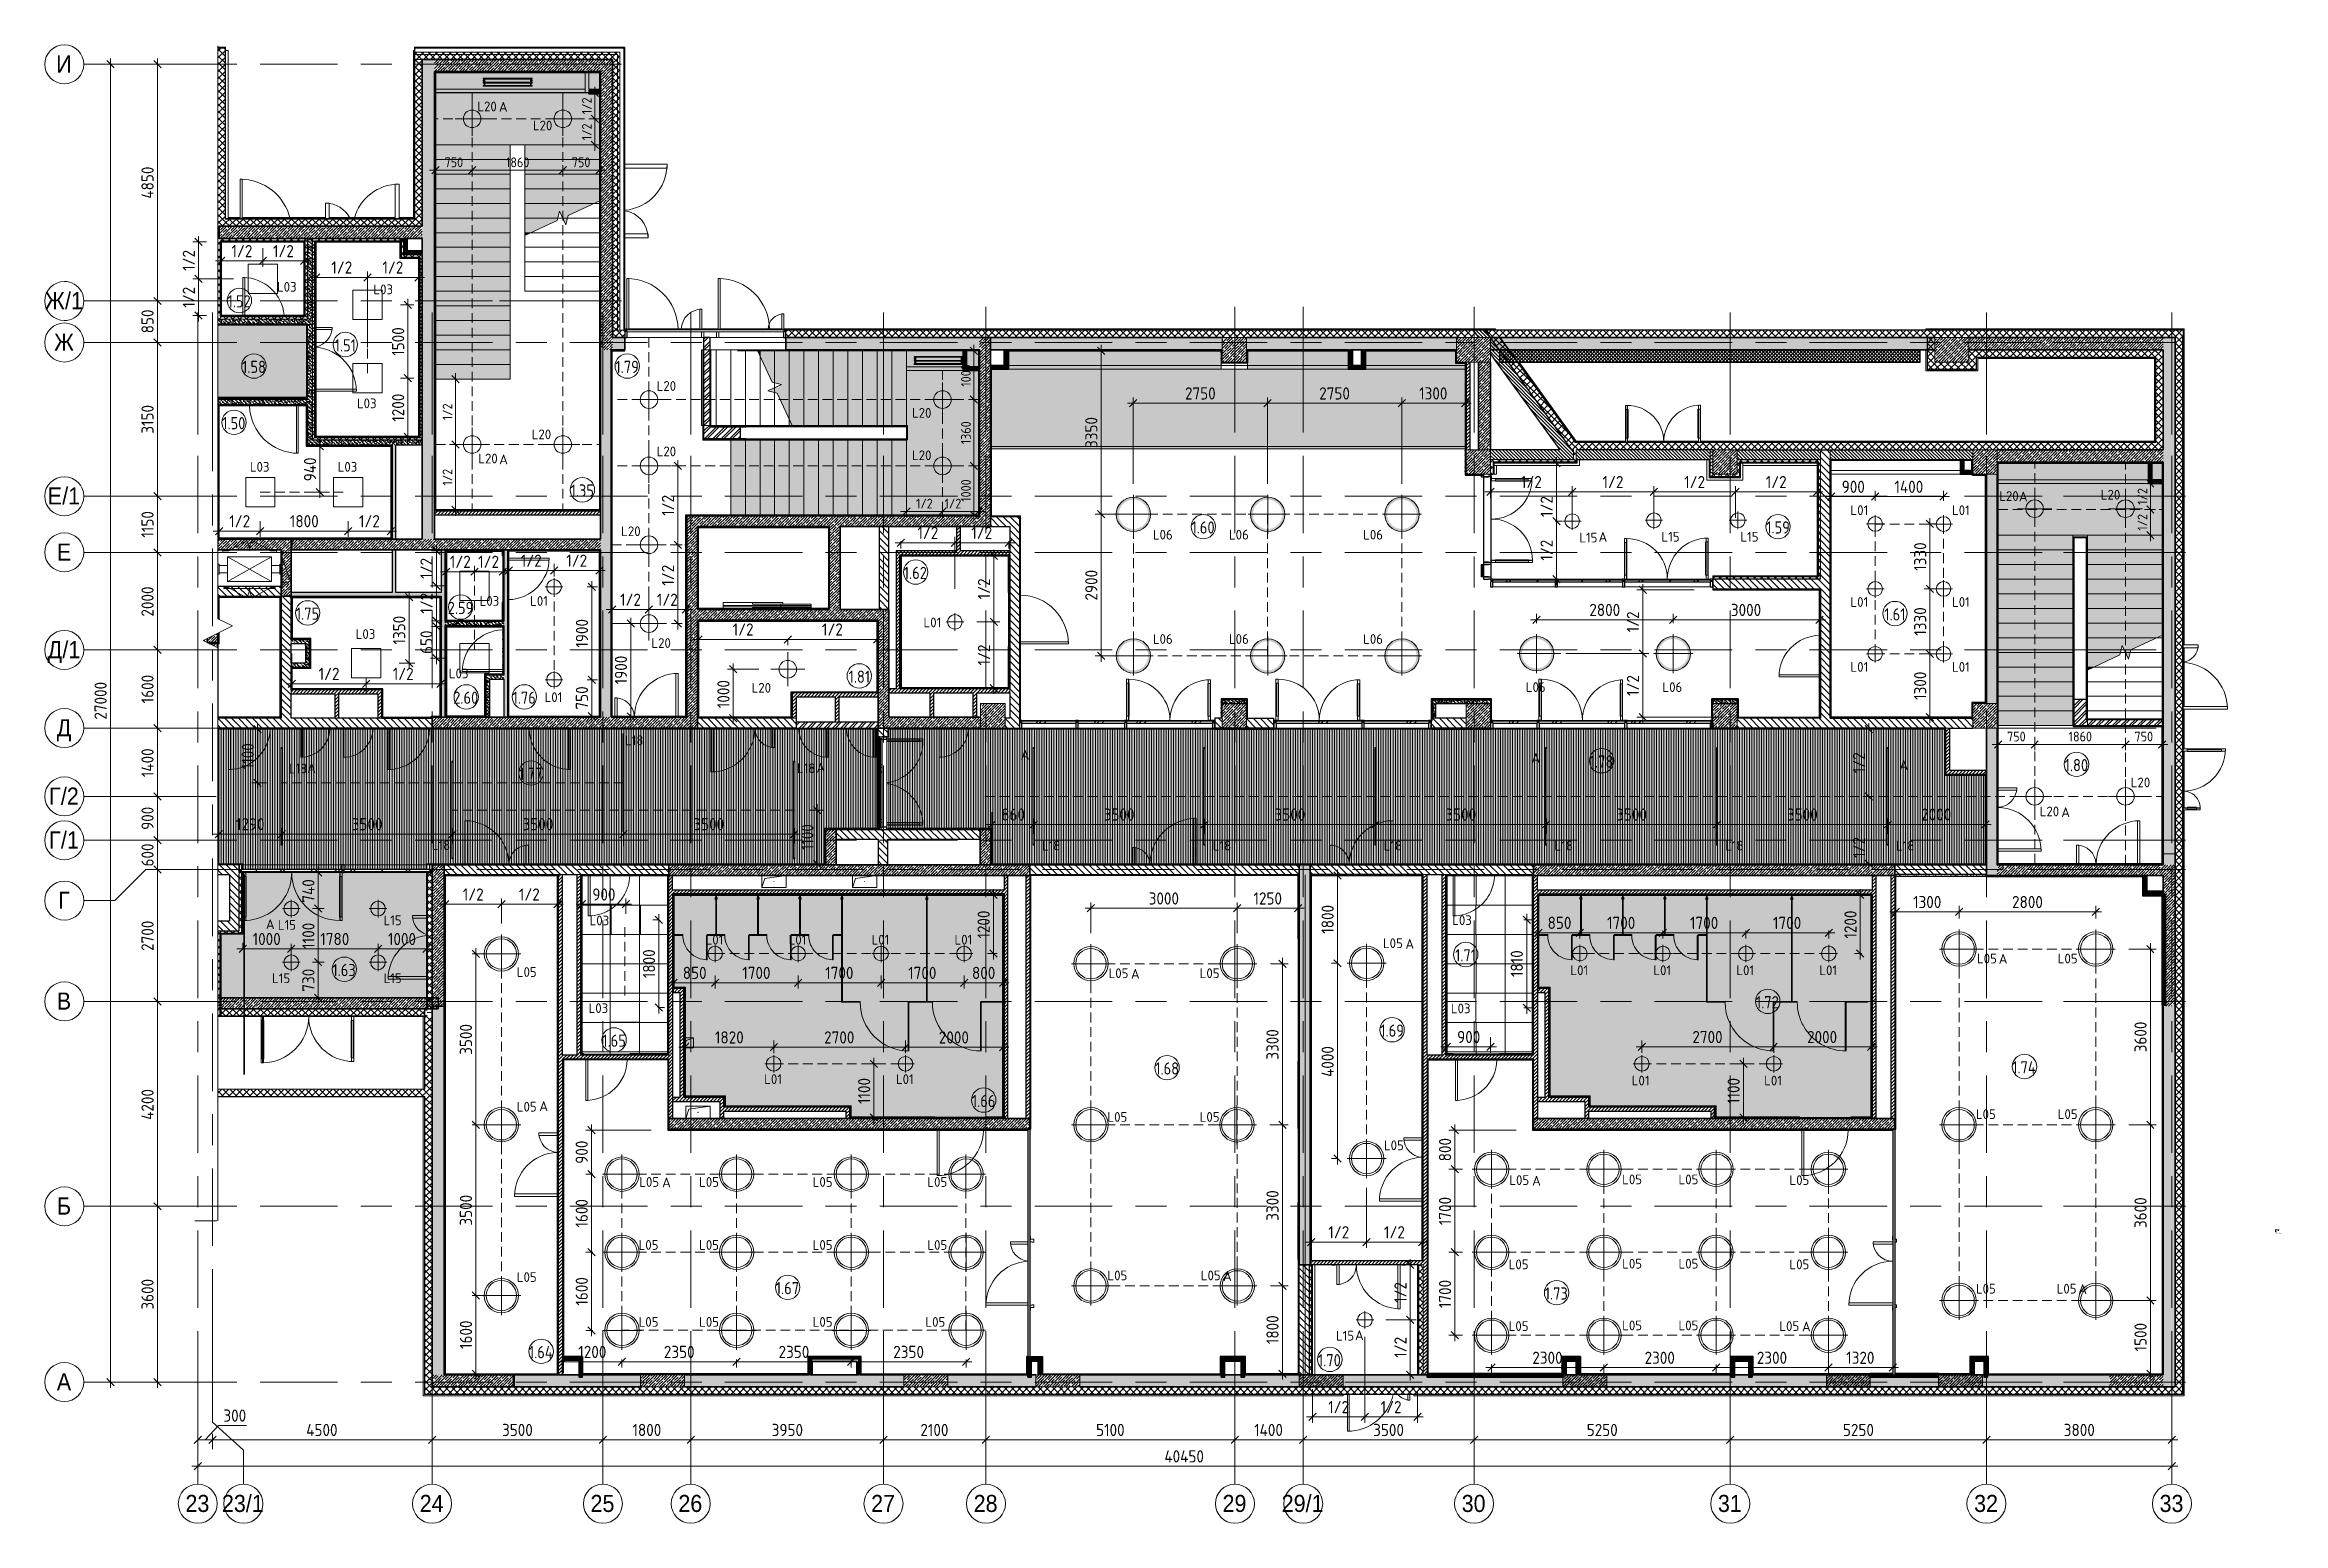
# Model space of a CAD drawing. Header units: millimetres. Extents: x 81425 to 274970, y -8553 to 29000.
# Drawn here: x 81425 to 127291, y -2893 to 27400 of the extents above; entities that cross this region are included whole.
import ezdxf

# ---------------------------------------------------------------- set-up
doc = ezdxf.new("R2010")
doc.units = ezdxf.units.MM
for name, pattern in [('200_ШТРИХ_ш1п0_6_', [160, 100, -60]), ('ADSK_Штрих_ш2 п1', [300, 200, -100]), ('Осевая', [3175, 635, -476.25, 1587.5, -476.25]), ('Штрих короткий', [300, 150, -150])]:
    doc.linetypes.add(name, pattern=pattern)
for name, color, linetype, lineweight in [('A-ANNO-DIMS', 7, 'Continuous', 9), ('A-ANNO-DIMS-100', 7, 'Continuous', 9), ('A-ANNO-NOTE', 7, 'Continuous', 9), ('A-AREA-1', 7, '200_ШТРИХ_ш1п0_6_', 35), ('A-AREA-IDEN', 7, 'Continuous', 9), ('A-CLNG-PATT', 7, 'Continuous', 9), ('A-DETL', 7, 'Continuous', 9), ('A-DETL-1', 7, 'Continuous', 35), ('A-DETL-2', 7, 'ADSK_Штрих_ш2 п1', 9), ('A-DETL-GENF', 7, 'Continuous', 9), ('A-DOOR', 7, 'Continuous', 9), ('A-DOOR-1', 7, 'Continuous', 13), ('A-DOOR-2', 7, 'Штрих короткий', 9), ('A-DOOR-FRAM', 7, 'Continuous', 13), ('A-DOOR-FRAM-1', 7, 'Continuous', 9), ('A-GENM', 7, 'Continuous', 9), ('A-GLAZ', 7, 'Continuous', 9), ('A-GLAZ-1', 7, 'Continuous', 13), ('A-GLAZ-CURT', 7, 'Continuous', 9), ('A-GLAZ-CURT-1', 7, 'Continuous', 25), ('A-GLAZ-CWMG', 7, 'Continuous', 9), ('A-GLAZ-CWMG-1', 7, 'Continuous', 25), ('A-WALL', 7, 'Continuous', 9), ('E-LITE-EQPM-IDEN', 7, 'Continuous', 9), ('G-ANNO-TEXT', 7, 'Continuous', 9), ('I-WALL', 7, 'Continuous', 9), ('M-EQPM', 7, 'Continuous', 9), ('S-COLS', 7, 'Continuous', 9), ('S-STRS-2', 7, 'Continuous', 9), ('S-STRS-MBND', 7, 'Continuous', 9), ('Оси', 7, 'Continuous', 9), ('Оси-1', 7, 'Continuous', 20), ('Оси-2', 7, 'Осевая', 9)]:
    doc.layers.add(name, color=color, linetype=linetype, lineweight=lineweight)
for name, color, linetype, lineweight, true_color in [('A-CLNG-1', 7, 'Continuous', 9, 0xc0c0c0), ('A-CLNG-2', 7, 'Continuous', 9, 0xc4c6c8), ('A-GENM-1', 7, 'Continuous', 9, 0xeaeaea), ('A-WALL-1', 7, 'Continuous', 35, 0x3c3c3c), ('A-WALL-2', 7, 'Continuous', 25, 0x3c3c3c), ('A-WALL-3', 254, 'Continuous', 25, 0xbebebe), ('A-WALL-4', 7, 'Continuous', 13, 0x3c3c3c), ('A-WALL-FNSH-1', 7, 'Continuous', 9, 0x3c3c3c), ('A-WALL-FNSH-2', 7, 'Continuous', 13, 0x3c3c3c), ('E-LITE-EQPM-1', 1, 'Continuous', 9, 0xff0000), ('G-ANNO-TEXT-1', 1, 'Continuous', 9, 0xff0000), ('M-EQPM-1', 7, 'Continuous', 9, 0xeaeaea)]:
    doc.layers.add(name, color=color, linetype=linetype, lineweight=lineweight, true_color=true_color)
for name, color, linetype, lineweight, transparency in [('A-CLNG-PATT-1', 7, 'Continuous', 9, 1), ('A-CLNG-PATT-2', 7, 'Continuous', 9, 0.9), ('S-STRS-1', 7, 'Continuous', 13, 1)]:
    doc.layers.add(name, color=color, linetype=linetype, lineweight=lineweight, transparency=transparency)
doc.styles.add('Arial', font='arial.ttf', dxfattribs={"width": 0.9, "height": 350})
doc.styles.add('GOST Common', font='GOST_Common.ttf', dxfattribs={"height": 200})
doc.styles.add('GOST Common_1', font='GOST_Common.ttf', dxfattribs={"width": 0.9, "height": 250})
doc.styles.add('GOST Common_2', font='GOST_Common.ttf', dxfattribs={"width": 0.9, "height": 3.5})
doc.styles.add('GOST Common_3', font='GOST_Common.ttf', dxfattribs={"width": 0.9, "height": 3})
doc.styles.add('GOST Common_4', font='GOST_Common.ttf', dxfattribs={"width": 0.9, "height": 2.5})
doc.styles.add('ISOCPEUR', font='isocpeur.ttf', dxfattribs={"width": 0.9, "height": 250})
doc.styles.add('ISOCPEUR_1', font='isocpeur.ttf', dxfattribs={"height": 200})
doc.styles.add('ISOCPEUR_2', font='isocpeur.ttf', dxfattribs={"width": 0.9, "height": 200})
doc.styles.add('ISOCPEUR_3', font='isocpeur.ttf', dxfattribs={"height": 2.5})
doc.dimstyles.new('ISO-2_0_0_9К_Средний_округл2', dxfattribs={"dimscale": 304.8, "dimtxt": 199.196235, "dimasz": 0.492126, "dimexe": 0.393701, "dimexo": 0, "dimgap": 0, "dimtad": 1, "dimdec": 0, "dimrnd": 10, "dimzin": 0, "dimdsep": 46, "dimtxsty": 'ISOCPEUR_2', "dimblk1": 'OBLIQUE', "dimblk2": 'OBLIQUE', "dimsah": 1, "dimcen": 0.09, "dimdle": 0.393701, "dimazin": 0, "dimtfac": 1, "dimtdec": 4, "dimtix": 1, "dimtmove": 0, "dimatfit": 3, "dimfxl": 1, "dimtvp": 1, "dimtolj": 1, "dimtzin": 0, "dimarcsym": 2})
doc.dimstyles.new('ISO-2_0_0_9К_Средний_округл2_1', dxfattribs={"dimscale": 304.8, "dimtxt": 199.196235, "dimasz": 0.492126, "dimexe": 0.393701, "dimexo": 0, "dimgap": 0, "dimtad": 1, "dimdec": 0, "dimrnd": 10, "dimzin": 0, "dimdsep": 46, "dimtxsty": 'ISOCPEUR_2', "dimblk1": 'OBLIQUE', "dimblk2": 'OBLIQUE', "dimsah": 1, "dimcen": 0.09, "dimdle": 0.393701, "dimazin": 0, "dimtfac": 1, "dimtdec": 4, "dimtix": 1, "dimtmove": 1, "dimatfit": 3, "dimfxl": 1, "dimtvp": 1, "dimtolj": 1, "dimtzin": 0, "dimarcsym": 2})
doc.dimstyles.new('ISO-2_5_0_9К_БОЛЬШОЙ', dxfattribs={"dimscale": 304.8, "dimtxt": 248.995294, "dimasz": 0.492126, "dimexe": 0.393701, "dimexo": 0.984252, "dimgap": 0, "dimtad": 1, "dimdec": 0, "dimrnd": 10, "dimzin": 0, "dimdsep": 46, "dimtxsty": 'ISOCPEUR', "dimblk1": 'OBLIQUE', "dimblk2": 'OBLIQUE', "dimsah": 1, "dimcen": 0.09, "dimdle": 0.393701, "dimazin": 0, "dimtfac": 1, "dimtdec": 4, "dimtix": 1, "dimtmove": 1, "dimatfit": 3, "dimfxl": 1, "dimtvp": 1, "dimtolj": 1, "dimtzin": 0, "dimarcsym": 2})
doc.dimstyles.new('ISO-2_5_0_9К_БОЛЬШОЙ_1', dxfattribs={"dimscale": 304.8, "dimtxt": 248.995294, "dimasz": 0.492126, "dimexe": 0.393701, "dimexo": 0.984252, "dimgap": 0, "dimtad": 1, "dimdec": 0, "dimrnd": 10, "dimzin": 0, "dimdsep": 46, "dimtxsty": 'ISOCPEUR', "dimblk1": 'OBLIQUE', "dimblk2": 'OBLIQUE', "dimsah": 1, "dimcen": 0.09, "dimdle": 0.393701, "dimazin": 0, "dimtfac": 1, "dimtdec": 4, "dimtix": 1, "dimtmove": 0, "dimatfit": 3, "dimfxl": 1, "dimtvp": 1, "dimtolj": 1, "dimtzin": 0, "dimarcsym": 2})
doc.dimstyles.new('ISO-2_5_0_9К_БОЛЬШОЙ_2', dxfattribs={"dimscale": 304.8, "dimtxt": 248.995294, "dimasz": 0.492126, "dimexe": 0.393701, "dimexo": 0.984252, "dimgap": 0, "dimtad": 1, "dimdec": 0, "dimrnd": 10, "dimzin": 0, "dimdsep": 46, "dimtxsty": 'ISOCPEUR', "dimblk1": 'OBLIQUE', "dimblk2": 'OBLIQUE', "dimsah": 1, "dimcen": 0.09, "dimdle": 0.393701, "dimazin": 0, "dimtfac": 1, "dimtdec": 4, "dimtix": 1, "dimtmove": 2, "dimatfit": 3, "dimfxl": 1, "dimtvp": 1, "dimtolj": 1, "dimtzin": 0, "dimarcsym": 2})
doc.dimstyles.new('ISO-2_5_0_9К_БОЛЬШОЙ_округление', dxfattribs={"dimscale": 304.8, "dimtxt": 248.995294, "dimasz": 0.492126, "dimexe": 0.393701, "dimexo": 0, "dimgap": 0, "dimtad": 1, "dimdec": 0, "dimrnd": 10, "dimzin": 0, "dimdsep": 46, "dimtxsty": 'ISOCPEUR', "dimblk1": 'OBLIQUE', "dimblk2": 'OBLIQUE', "dimsah": 1, "dimcen": 0.09, "dimdle": 0.393701, "dimazin": 0, "dimtfac": 1, "dimtdec": 4, "dimtix": 1, "dimtmove": 0, "dimatfit": 3, "dimfxl": 1, "dimtvp": 1, "dimtolj": 1, "dimtzin": 0, "dimarcsym": 2})
pattern_1 = [(45, (0, 0), (-57.024626, 57.024626), []), (45, (57.025, 0), (-57.024626, 57.024626), [100.806, -20.161, 3.353, -16.808])]
pattern_2 = [(45, (0, 0), (-35.35534, 35.35534), [])]
pattern_3 = [(135, (0, 0), (-70.71068, -70.71068), [])]
pattern_4 = [(45, (0, 0), (-70.71068, 70.71068), []), (135, (0, 0), (-70.71068, -70.71068), [])]
pattern_5 = [(288.435, (99033.21, 7791), (416.50086, -832.99954), [158.05, -1159.038]), (319.399, (99083.19, 7641.06), (2499.010644, -2082.486787), [76.799, -3763.143]), (316.848, (98725, 7591.08), (6247.5402574, -5830.957739), [182.691, -8951.868]), (289.983, (98858.28, 7466.13), (1249.49393, -3332.002656), [97.5, -4777.508]), (270, (98891.6, 7791), (416.5, -416.5), [83.3, -333.2]), (298.443, (98891.6, 7707.7), (-2915.5071394, 5414.4962996), [227.365, -11140.87]), (264.289, (98999.89, 7507.78), (416.5263, 3748.496867), [83.716, -4102.058]), (309.806, (98991.56, 7424.48), (-1666.01521, 2082.48651), [65.059, -3187.91])]
pattern_6 = [(135, (0, 0), (-75.43415, -75.43415), [106.68, -17.78, 3.556, -17.78]), (135, (0, 75.39), (-75.43415, -75.43415), []), (50, (0, 0), (127.52922, -11.15758), [13.335, -146.685]), (355, (0, 0), (-24.66966, 133.74002), [10.668, -117.348]), (100.451, (10.63, -0.93), (102.85973, 122.58178), [11.333, -124.663]), (46.184, (0, 35.56), (189.75516, -29.43036), [20.002, -220.027]), (96.636, (15.81, 33.1), (166.1822, 173.1996), [17, -186.995]), (351.184, (0, 35.56), (166.18393, 173.19757), [16.002, -176.022]), (21, (17.78, 26.67), (106.130265, -71.58603), [13.335, -146.685]), (326, (17.78, 26.67), (43.26188, 128.93175), [10.668, -117.348]), (71.451, (26.62, 20.7), (149.39198, 57.34505), [11.333, -124.663]), (37.5, (0, 0), (2.162228, 59.188357), [3.353, -112.573, 3.353, -115.773, -117.792]), (37.5, (0, 0), (2.162228, 59.188357), [-235.052, 3.353, -114.44]), (7.5, (0, 0), (46.773857, 70.126152), [3.353, -64.567, 3.353, -109.906, -44.894]), (7.5, (0, 0), (46.773857, 70.126152), [-181.178, 3.353, -41.542]), (327.5, (-39.65, 0), (94.913671, -4.010093), [3.353, -41.097, 3.353, -135.331, -184.023]), (327.5, (-39.65, 0), (94.913671, -4.010093), [-183.134, 3.353, -180.67]), (317.5, (-57.43, 0), (103.69057, 17.79882), [3.353, -54.432, 3.353, -88.748, -130.683]), (317.5, (-57.43, 0), (103.69057, 17.79882), [-149.885, 3.353, -127.33])]
pattern_7 = [(135, (0, 0), (-35.35534, -35.35534), [])]
pattern_8 = [(45, (0, 0), (-85.53659, 85.53659), []), (45, (57.02, 0), (-85.53659, 85.53659), [])]
pattern_9 = [(288.435, (95141.21, 9160), (416.50086, -832.99954), [158.05, -1159.038]), (319.399, (95191.19, 9010.06), (2499.010644, -2082.486787), [76.799, -3763.143]), (316.848, (94833, 8960.08), (6247.5402574, -5830.957739), [182.691, -8951.868]), (289.983, (94966.28, 8835.13), (1249.49393, -3332.002656), [97.5, -4777.508]), (270, (94999.6, 9160), (416.5, -416.5), [83.3, -333.2]), (298.443, (94999.6, 9076.7), (-2915.5071394, 5414.4962996), [227.365, -11140.87]), (264.289, (95107.89, 8876.78), (416.5263, 3748.496867), [83.716, -4102.058]), (309.806, (95099.56, 8793.48), (-1666.01521, 2082.48651), [65.059, -3187.91])]
pattern_10 = [(45, (-121180, -18850), (-57.024626, 57.024626), []), (45, (-121122.975, -18850), (-57.024626, 57.024626), [100.806, -20.161, 3.353, -16.808])]
pattern_11 = [(0, (0, 0), (121.92, 30.48), [10.058, -81.382, 10.058, -81.382, -487.68]), (0, (0, 0), (121.92, 30.48), [-182.88, 10.058, -172.822, 10.058, -81.382, -213.36]), (0, (0, 0), (121.92, 30.48), [-457.2, 10.058, -50.902, 10.058, -142.342]), (120, (45.72, 15.24), (-87.356454, 90.345817), [10.058, -81.382, 10.058, -81.382, -487.68]), (120, (45.72, 15.24), (-87.356454, 90.345817), [-182.88, 10.058, -172.822, 10.058, -81.382, -213.36]), (120, (45.72, 15.24), (-87.356454, 90.345817), [-457.2, 10.058, -50.902, 10.058, -142.342]), (240, (60.96, 76.2), (-34.563546, -120.825817), [10.058, -81.382, 10.058, -81.382, -487.68]), (240, (60.96, 76.2), (-34.563546, -120.825817), [-182.88, 10.058, -172.822, 10.058, -81.382, -213.36]), (240, (60.96, 76.2), (-34.563546, -120.825817), [-457.2, 10.058, -50.902, 10.058, -142.342])]
pattern_12 = [(45, (0, 0), (-106.06602, 106.06602), []), (135, (0, 0), (-106.06602, -106.06602), [])]
pattern_13 = [(288.435, (96001.21, 9160), (416.50086, -832.99954), [158.05, -1159.038]), (319.399, (96051.19, 9010.06), (2499.010644, -2082.486787), [76.799, -3763.143]), (316.848, (95693, 8960.08), (6247.5402574, -5830.957739), [182.691, -8951.868]), (289.983, (95826.28, 8835.13), (1249.49393, -3332.002656), [97.5, -4777.508]), (270, (95859.6, 9160), (416.5, -416.5), [83.3, -333.2]), (298.443, (95859.6, 9076.7), (-2915.5071394, 5414.4962996), [227.365, -11140.87]), (264.289, (95967.89, 8876.78), (416.5263, 3748.496867), [83.716, -4102.058]), (309.806, (95959.56, 8793.48), (-1666.01521, 2082.48651), [65.059, -3187.91])]
pattern_14 = [(288.435, (96861.21, 9160), (416.50086, -832.99954), [158.05, -1159.038]), (319.399, (96911.19, 9010.06), (2499.010644, -2082.486787), [76.799, -3763.143]), (316.848, (96553, 8960.08), (6247.5402574, -5830.957739), [182.691, -8951.868]), (289.983, (96686.28, 8835.13), (1249.49393, -3332.002656), [97.5, -4777.508]), (270, (96719.6, 9160), (416.5, -416.5), [83.3, -333.2]), (298.443, (96719.6, 9076.7), (-2915.5071394, 5414.4962996), [227.365, -11140.87]), (264.289, (96827.89, 8876.78), (416.5263, 3748.496867), [83.716, -4102.058]), (309.806, (96819.56, 8793.48), (-1666.01521, 2082.48651), [65.059, -3187.91])]
pattern_15 = [(288.435, (115442.71, 9160), (416.50086, -832.99954), [158.05, -1159.038]), (319.399, (115492.69, 9010.06), (2499.010644, -2082.486787), [76.799, -3763.143]), (316.848, (115134.5, 8960.08), (6247.5402574, -5830.957739), [182.691, -8951.868]), (289.983, (115267.78, 8835.13), (1249.49393, -3332.002656), [97.5, -4777.508]), (270, (115301.1, 9160), (416.5, -416.5), [83.3, -333.2]), (298.443, (115301.1, 9076.7), (-2915.5071394, 5414.4962996), [227.365, -11140.87]), (264.289, (115409.39, 8876.78), (416.5263, 3748.496867), [83.716, -4102.058]), (309.806, (115401.06, 8793.48), (-1666.01521, 2082.48651), [65.059, -3187.91])]
pattern_16 = [(288.435, (116754.71, 7791), (416.50086, -832.99954), [158.05, -1159.038]), (319.399, (116804.69, 7641.06), (2499.010644, -2082.486787), [76.799, -3763.143]), (316.848, (116446.5, 7591.08), (6247.5402574, -5830.957739), [182.691, -8951.868]), (289.983, (116579.78, 7466.13), (1249.49393, -3332.002656), [97.5, -4777.508]), (270, (116613.1, 7791), (416.5, -416.5), [83.3, -333.2]), (298.443, (116613.1, 7707.7), (-2915.5071394, 5414.4962996), [227.365, -11140.87]), (264.289, (116721.39, 7507.78), (416.5263, 3748.496867), [83.716, -4102.058]), (309.806, (116713.06, 7424.48), (-1666.01521, 2082.48651), [65.059, -3187.91])]

msp = doc.modelspace()

# ---------------------------------------------------------------- texts
at = {"layer": 'A-AREA-IDEN', "char_height": 250, "attachment_point": 1, "style": 'GOST Common_1'}
for s, insert, width in [('1.52', (85170.3, 22268.9), 606.076), ('1.51', (87365.9, 21366.5), 548.354), ('1.58', (85467.9, 20925.3), 606.076), ('1.79', (93118.1, 20925.3), 606.076), ('1.50', (85060.9, 19772.1), 606.076), ('1.35', (92199, 18390.1), 606.076), ('1.60', (104921.6, 17634.9), 606.076), ('1.59', (116697.3, 17634.9), 606.076), ('1.62', (99026.8, 16704.1), 606.076), ('1.75', (86569.7, 15868.3), 606.076), ('2.59', (89680.7, 15986.5), 663.797), ('1.61', (119117.2, 15854.8), 548.354), ('1.81', (97895.3, 14577.1), 548.354), ('2.60', (89794.3, 14146.8), 663.797), ('1.76', (91009.4, 14146.8), 606.076), ('1.77', (91147.3, 12586.6), 606.076), ('1.78', (113082.8, 12838.1), 606.076), ('1.80', (122812.9, 12765.3), 606.076), ('1.71', (110322.3, 8869.1), 548.354), ('1.63', (87319.9, 8566), 606.076), ('1.72', (116487.3, 7907.5), 606.076), ('1.65', (92848.2, 7118.2), 606.076), ('1.69', (108790.1, 7326), 606.076), ('1.68', (104178.7, 6549.8), 606.076), ('1.74', (121738.3, 6573.5), 627.721), ('1.66', (100422.1, 5884.6), 606.076), ('1.67', (96404.3, 2049.3), 606.076), ('1.73', (112160.7, 1939.2), 606.076), ('1.64', (91345.4, 736.6), 627.721), ('1.70', (107513.3, 572), 606.076)]:
    msp.add_mtext(s, dxfattribs=dict(at, insert=insert, width=width))
at = {"layer": 'E-LITE-EQPM-IDEN', "char_height": 200, "attachment_point": 1, "style": 'GOST Common'}
for s, insert, width in [('L20', (90288, 26236.6), 529.114), ('L20', (91425.9, 25845.2), 529.114), ('L03', (86182.3, 22540.5), 521.097), ('L03', (88158.2, 22487.8), 521.097), ('L20', (93962.5, 20508.6), 529.114), ('L03', (87820.4, 20152.8), 521.097), ('L20', (99195.2, 19957.8), 529.114), ('L20', (91402.8, 19517.2), 529.114), ('L03', (85626.4, 18852.2), 521.097), ('L03', (87426.4, 18852.2), 521.097), ('L20', (90307.2, 19022.1), 529.114), ('L20', (93962.5, 19168), 529.114), ('L20', (99195.2, 19088.7), 529.114), ('L01', (118423.5, 17963.5), 472.996), ('L01', (120505.2, 17963.5), 472.996), ('L20', (121471.7, 18253.5), 529.114), ('L20', (123552.6, 18281.5), 529.114), ('L20', (93235, 17531.9), 529.114), ('L06', (104129.9, 17462.1), 529.114), ('L06', (105688.7, 17462.1), 529.114), ('L06', (108438.7, 17462.1), 529.114), ('L15', (112866.4, 17402.4), 472.996), ('L15', (114551.3, 17419.5), 472.996), ('L15', (116167.5, 17419.5), 472.996), ('L03', (90334.1, 16104), 521.097), ('L01', (91370, 16104), 472.996), ('L01', (118423.5, 16082.5), 472.996), ('L01', (120505.2, 16082.5), 472.996), ('L01', (99430.2, 15664.3), 472.996), ('L03', (87795.4, 15426.3), 521.097), ('L20', (93855, 15241.4), 529.114), ('L06', (104129.9, 15324.3), 529.114), ('L06', (105688.7, 15324.3), 529.114), ('L06', (108438.7, 15324.3), 529.114), ('L01', (118423.5, 14752.5), 472.996), ('L01', (120505.2, 14752.5), 472.996), ('L03', (89703.7, 14619), 521.097), ('L20', (95907.3, 14325.1), 529.114), ('L06', (111771.4, 14338.7), 529.114), ('L06', (114571.4, 14338.7), 529.114), ('L01', (91665.4, 14131.7), 472.996), ('L18', (93313.9, 13247.5), 472.996), ('L18', (86425.7, 12669.8), 472.996), ('L18', (96837.5, 12676.1), 472.996), ('L20', (124167.1, 12385.4), 529.114), ('L20', (122301.6, 11791.1), 529.114), ('L18', (89354.6, 11099.5), 472.996), ('L18', (101858, 11090.3), 472.996), ('L18', (105358, 11090.3), 472.996), ('L18', (108858, 11090.3), 472.996), ('L18', (112358, 11090.3), 472.996), ('L18', (115858, 11090.3), 472.996), ('L18', (119358, 11090.3), 472.996), ('L15', (86200.7, 9466.3), 472.996), ('L15', (88366.3, 9560.3), 472.996), ('L03', (92587.5, 9557), 521.097), ('L03', (110263.2, 9562.4), 521.097), ('L01', (94965.4, 9163.8), 472.996), ('L01', (96665.4, 9163.8), 472.996), ('L01', (98365.4, 9163.8), 472.996), ('L01', (100065.4, 9163.8), 472.996), ('L05', (108843.8, 9090.2), 529.114), ('L05', (121016.6, 8777), 529.114), ('L05', (122671.1, 8777), 529.114), ('L15', (86081.4, 8373.2), 472.996), ('L15', (88366.3, 8373.2), 472.996), ('L05', (91097.2, 8501.5), 529.114), ('L05', (103222, 8475.9), 529.114), ('L05', (105089.2, 8475.9), 529.114), ('L01', (112685.4, 8537.1), 472.996), ('L01', (114385.4, 8537.1), 472.996), ('L01', (116085.4, 8537.1), 472.996), ('L01', (117785.4, 8537.1), 472.996), ('L03', (92567.1, 7760.3), 521.097), ('L03', (110235.7, 7755.3), 521.097), ('L01', (96165.4, 6306.1), 472.996), ('L01', (98865.4, 6306.1), 472.996), ('L01', (113942.4, 6277.1), 472.996), ('L01', (116655.4, 6277.1), 472.996), ('L05', (91097.2, 5741.8), 529.114), ('L05', (103199, 5531.5), 529.114), ('L05', (105089.2, 5531.5), 529.114), ('L05', (120993.6, 5589.4), 529.114), ('L05', (122671.1, 5589.4), 529.114), ('L05', (108864, 4950.3), 529.114), ('L05', (93605.1, 4199.4), 529.114), ('L05', (94832.6, 4199.4), 529.114), ('L05', (97159.7, 4199.4), 529.114), ('L05', (99509.7, 4199.4), 529.114), ('L05', (111433, 4237.5), 529.114), ('L05', (113746.2, 4251.6), 529.114), ('L05', (114900.2, 4251.6), 529.114), ('L05', (117173.8, 4237.5), 529.114), ('L05', (93592.1, 2908.6), 529.114), ('L05', (94832.6, 2908.6), 529.114), ('L05', (97159.7, 2908.6), 529.114), ('L05', (99509.7, 2908.6), 529.114), ('L05', (111420, 2511.2), 529.114), ('L05', (113746.2, 2525.3), 529.114), ('L05', (114900.2, 2525.3), 529.114), ('L05', (117173.8, 2511.2), 529.114), ('L05', (91097.2, 2250.3), 529.114), ('L05', (103199, 2284.2), 529.114), ('L05', (105112.2, 2284.2), 529.114), ('L05', (120993.6, 2012.3), 529.114), ('L05', (122648.1, 2012.3), 529.114), ('L05', (93592.1, 1331.6), 529.114), ('L05', (94832.6, 1331.6), 529.114), ('L05', (97159.7, 1331.6), 529.114), ('L05', (99469.7, 1331.6), 529.114), ('L15', (107881, 1049.7), 472.996), ('L05', (111420, 1245.9), 529.114), ('L05', (113746.2, 1260), 529.114), ('L05', (114900.2, 1260), 529.114), ('L05', (116966.8, 1245.9), 529.114)]:
    msp.add_mtext(s, dxfattribs=dict(at, insert=insert, width=width))
at = {"layer": 'G-ANNO-TEXT', "attachment_point": 1}
for s, insert, char_height, width, style in [('\\LПримечания', (127124.7, 3081.6), 3.5, 28.428, 'GOST Common_2'), ('1. ', (127124.7, 3071.3), 2.5, 4.249, 'ISOCPEUR_3'), ('\\LУсловные', (127124.9, 3124.6), 3.5, 22.151, 'GOST Common_2'), ('2. 1/2 ', (127124.7, 3066.4), 2.5, 12.586, 'ISOCPEUR_3'), ('3. ', (127124.7, 3061.5), 2.5, 4.89, 'ISOCPEUR_3'), ('4. ', (127124.7, 3056.6), 2.5, 5.131, 'ISOCPEUR_3'), ('7. ', (127124.7, 3042), 2.5, 4.89, 'ISOCPEUR_3'), ('5. ', (127124.7, 3051.7), 2.5, 4.89, 'ISOCPEUR_3'), ('6. ', (127124.7, 3046.8), 2.5, 4.89, 'ISOCPEUR_3'), ('8. ', (127124.7, 3037.1), 2.5, 4.89, 'ISOCPEUR_3'), ('За', (127128.2, 3071.3), 2.5, 4.73, 'ISOCPEUR_3'), ('Объемы', (127128.8, 3042), 2.5, 14.11, 'ISOCPEUR_3'), ('Все', (127128.8, 3061.5), 2.5, 6.413, 'ISOCPEUR_3'), ('См', (127128.8, 3046.8), 2.5, 4.57, 'ISOCPEUR_3'), ('Окончательная', (127129, 3056.6), 2.5, 29.422, 'ISOCPEUR_3'), ('Подключение', (127128.8, 3051.7), 2.5, 24.451, 'ISOCPEUR_3'), ('Перед', (127128.8, 3037.1), 2.5, 11.063, 'ISOCPEUR_3'), ('01', (127132.1, 3114.2), 2.5, 3.319, 'GOST Common_4'), ('\\fISOCPEUR|b0|i0|c204|p34|; ', (127132.2, 3071.3), 2.5, 1.844, 'ISOCPEUR_3'), ('\\fISOCPEUR|b0|i0|c204|p34|;.', (127132.5, 3046.8), 2.5, 0.882, 'ISOCPEUR_3'), ('совместно', (127133.3, 3046.8), 2.5, 19.641, 'ISOCPEUR_3'), ('отметку', (127133.7, 3071.3), 2.5, 16.515, 'ISOCPEUR_3'), ('\\fISOCPEUR|b0|i0|c204|p34|; ', (127134.1, 3061.5), 2.5, 1.844, 'ISOCPEUR_3'), ('\\fISOCPEUR|b0|i0|c204|p34|;–', (127135.1, 3066.4), 2.5, 2.405, 'ISOCPEUR_3'), ('видимое', (127135.6, 3061.5), 2.5, 15.392, 'ISOCPEUR_3'), ('\\fISOCPEUR|b0|i0|c204|p34|; ', (127137.1, 3066.4), 2.5, 1.844, 'ISOCPEUR_3'), ('\\fISOCPEUR|b0|i0|c204|p34|; ', (127137.9, 3037.1), 2.5, 1.844, 'ISOCPEUR_3'), ('отрезки', (127138.6, 3066.4), 2.5, 15.553, 'ISOCPEUR_3'), ('заказом', (127139.4, 3037.1), 2.5, 15.553, 'ISOCPEUR_3'), ('\\fISOCPEUR|b0|i0|c204|p34|; ', (127140.4, 3042), 2.5, 1.844, 'ISOCPEUR_3'), ('материалов', (127141.9, 3042), 2.5, 22.928, 'ISOCPEUR_3'), ('\\L\\fGOST Common|b0|i0|c204|p34|;\\W.9;\\L ', (127143.2, 3124.6), 3.5, 1.299, 'GOST Common_2'), ('\\Lобозначения', (127144.3, 3124.6), 3.5, 30.159, 'GOST Common_2'), ('Осевая', (127144.9, 3091.7), 2.5, 11.833, 'GOST Common_4'), ('Номер', (127144.9, 3114.2), 2.5, 10.173, 'GOST Common_4'), ('Марка', (127144.9, 3103), 2.5, 10.678, 'GOST Common_4'), ('\\fISOCPEUR|b0|i0|c204|p34|; ', (127148.3, 3061.5), 2.5, 1.844, 'ISOCPEUR_3'), ('\\fISOCPEUR|b0|i0|c204|p34|; ', (127149, 3051.7), 2.5, 1.844, 'ISOCPEUR_3'), (' +0.000 ', (127147.3, 3071.3), 2.5, 15.392, 'ISOCPEUR_3'), ('\\fISOCPEUR|b0|i0|c204|p34|; ', (127149.5, 3046.8), 2.5, 1.844, 'ISOCPEUR_3'), ('оборудование', (127149.8, 3061.5), 2.5, 26.215, 'ISOCPEUR_3'), ('\\fISOCPEUR|b0|i0|c204|p34|;и', (127150.5, 3051.7), 2.5, 2.165, 'ISOCPEUR_3'), ('\\fISOCPEUR|b0|i0|c204|p34|;с', (127151, 3046.8), 2.5, 1.844, 'ISOCPEUR_3'), ('\\fISOCPEUR|b0|i0|c204|p34|; ', (127151.5, 3066.4), 2.5, 1.844, 'ISOCPEUR_3'), ('\\fISOCPEUR|b0|i0|c204|p34|; ', (127152.3, 3051.7), 2.5, 1.844, 'ISOCPEUR_3'), ('\\fISOCPEUR|b0|i0|c204|p34|; ', (127152.3, 3037.1), 2.5, 1.844, 'ISOCPEUR_3'), ('\\fISOCPEUR|b0|i0|c204|p34|; ', (127152.5, 3046.8), 2.5, 1.844, 'ISOCPEUR_3'), ('равного', (127153, 3066.4), 2.5, 15.392, 'ISOCPEUR_3'), ('\\fGOST Common|b0|i0|c204|p34|;\\W.9; ', (127153.3, 3114.2), 2.5, 0.938, 'GOST Common_4'), ('\\fISOCPEUR|b0|i0|c204|p34|; ', (127153.3, 3056.6), 2.5, 1.844, 'ISOCPEUR_3'), ('\\fGOST Common|b0|i0|c204|p34|;\\W.9; ', (127153.7, 3103), 2.5, 0.938, 'GOST Common_4'), ('светильников', (127153.8, 3037.1), 2.5, 26.215, 'ISOCPEUR_3'), ('разводка', (127153.8, 3051.7), 2.5, 17.637, 'ISOCPEUR_3'), ('помещения', (127154.1, 3114.2), 2.5, 18.543, 'GOST Common_4'), ('разверткой', (127154, 3046.8), 2.5, 22.287, 'ISOCPEUR_3'), ('источника', (127154.5, 3103), 2.5, 17.966, 'GOST Common_4'), ('\\fGOST Common|b0|i0|c204|p34|;\\W.9; ', (127154.7, 3091.7), 2.5, 0.938, 'GOST Common_4'), ('спецификация', (127154.8, 3056.6), 2.5, 26.937, 'ISOCPEUR_3'), ('линия', (127155.4, 3091.7), 2.5, 9.741, 'GOST Common_4'), ('принята', (127160, 3071.3), 2.5, 15.954, 'ISOCPEUR_3'), ('\\fISOCPEUR|b0|i0|c204|p34|; ', (127160.9, 3042), 2.5, 1.844, 'ISOCPEUR_3'), ('\\fISOCPEUR|b0|i0|c204|p34|;и', (127162.4, 3042), 2.5, 2.165, 'ISOCPEUR_3'), ('\\fISOCPEUR|b0|i0|c204|p34|; ', (127164.2, 3042), 2.5, 1.844, 'ISOCPEUR_3'), ('\\fISOCPEUR|b0|i0|c204|p34|; ', (127165.7, 3066.4), 2.5, 1.844, 'ISOCPEUR_3'), ('оборудования', (127165.7, 3042), 2.5, 26.215, 'ISOCPEUR_3'), ('размера', (127167.2, 3066.4), 2.5, 15.713, 'ISOCPEUR_3'), ('\\fISOCPEUR|b0|i0|c204|p34|; ', (127168.3, 3051.7), 2.5, 1.844, 'ISOCPEUR_3'), ('\\fGOST Common|b0|i0|c204|p34|;\\W.9; ', (127169.3, 3103), 2.5, 0.938, 'GOST Common_4'), ('внутренней', (127169.9, 3051.7), 2.5, 22.207, 'ISOCPEUR_3'), ('света', (127170.1, 3103), 2.5, 10.173, 'GOST Common_4'), ('\\fISOCPEUR|b0|i0|c204|p34|; ', (127171.4, 3061.5), 2.5, 1.844, 'ISOCPEUR_3'), ('\\fISOCPEUR|b0|i0|c204|p34|;.', (127172.4, 3046.8), 2.5, 0.882, 'ISOCPEUR_3'), ('\\fISOCPEUR|b0|i0|c204|p34|; ', (127173.2, 3071.3), 2.5, 1.844, 'ISOCPEUR_3'), ('на', (127173, 3061.5), 2.5, 4.57, 'ISOCPEUR_3'), ('отметка', (127174.7, 3071.3), 2.5, 16.755, 'ISOCPEUR_3'), ('\\fISOCPEUR|b0|i0|c204|p34|; ', (127175.4, 3037.1), 2.5, 1.844, 'ISOCPEUR_3'), ('\\fISOCPEUR|b0|i0|c204|p34|; ', (127176.7, 3061.5), 2.5, 1.844, 'ISOCPEUR_3'), ('\\fISOCPEUR|b0|i0|c204|p34|; ', (127177, 3056.6), 2.5, 1.844, 'ISOCPEUR_3'), ('выполнить', (127176.9, 3037.1), 2.5, 20.283, 'ISOCPEUR_3'), ('потолке', (127178.3, 3061.5), 2.5, 15.713, 'ISOCPEUR_3'), ('светильников', (127178.5, 3056.6), 2.5, 26.215, 'ISOCPEUR_3'), ('\\fISOCPEUR|b0|i0|c204|p34|; ', (127180.2, 3066.4), 2.5, 1.844, 'ISOCPEUR_3'), ('\\fISOCPEUR|b0|i0|c204|p34|;в', (127181.7, 3066.4), 2.5, 2.165, 'ISOCPEUR_3'), ('\\fISOCPEUR|b0|i0|c204|p34|; ', (127183.5, 3066.4), 2.5, 1.844, 'ISOCPEUR_3'), ('данной', (127185, 3066.4), 2.5, 13.228, 'ISOCPEUR_3'), ('\\fISOCPEUR|b0|i0|c204|p34|; ', (127187.3, 3042), 2.5, 1.844, 'ISOCPEUR_3'), ('\\fISOCPEUR|b0|i0|c204|p34|; ', (127188.2, 3051.7), 2.5, 1.844, 'ISOCPEUR_3'), ('\\fISOCPEUR|b0|i0|c204|p34|; ', (127188.5, 3071.3), 2.5, 1.844, 'ISOCPEUR_3'), ('указаны', (127188.8, 3042), 2.5, 15.713, 'ISOCPEUR_3'), ('подсветки', (127189.7, 3051.7), 2.5, 19.722, 'ISOCPEUR_3'), ('уровня', (127190, 3071.3), 2.5, 12.987, 'ISOCPEUR_3'), ('\\fISOCPEUR|b0|i0|c204|p34|; ', (127191.2, 3061.5), 2.5, 1.844, 'ISOCPEUR_3'), ('необходимо', (127192.7, 3061.5), 2.5, 21.886, 'ISOCPEUR_3'), ('\\fISOCPEUR|b0|i0|c204|p34|; ', (127193.7, 3037.1), 2.5, 1.844, 'ISOCPEUR_3'), ('светотехнический', (127195.2, 3037.1), 2.5, 35.114, 'ISOCPEUR_3'), ('\\fISOCPEUR|b0|i0|c204|p34|; ', (127195.9, 3066.4), 2.5, 1.844, 'ISOCPEUR_3'), ('размерной', (127197.4, 3066.4), 2.5, 19.802, 'ISOCPEUR_3'), ('\\fISOCPEUR|b0|i0|c204|p34|; ', (127200.1, 3056.6), 2.5, 1.844, 'ISOCPEUR_3'), ('\\fISOCPEUR|b0|i0|c204|p34|; ', (127200.7, 3071.3), 2.5, 1.844, 'ISOCPEUR_3'), ('\\fISOCPEUR|b0|i0|c204|p34|; ', (127201.8, 3042), 2.5, 1.844, 'ISOCPEUR_3'), ('выпускается', (127201.7, 3056.6), 2.5, 24.211, 'ISOCPEUR_3'), ('чистого', (127202.3, 3071.3), 2.5, 15.392, 'ISOCPEUR_3'), ('для', (127203.3, 3042), 2.5, 6.494, 'ISOCPEUR_3'), ('света', (127205.2, 3087.5), 2.5, 10.173, 'GOST Common_4'), ('Марка', (127205.2, 3091.7), 2.5, 10.678, 'GOST Common_4'), ('\\fISOCPEUR|b0|i0|c204|p34|; ', (127206, 3051.7), 2.5, 1.844, 'ISOCPEUR_3'), ('Условное', (127206, 3114.2), 2.5, 15.513, 'GOST Common_4'), ('Условное', (127206, 3102.4), 2.5, 15.513, 'GOST Common_4'), ('мебели', (127207.5, 3051.7), 2.5, 13.228, 'ISOCPEUR_3'), ('\\fISOCPEUR|b0|i0|c204|p34|; ', (127208.7, 3042), 2.5, 1.844, 'ISOCPEUR_3'), ('одного', (127210.2, 3042), 2.5, 12.987, 'ISOCPEUR_3'), ('\\fISOCPEUR|b0|i0|c204|p34|; ', (127210.8, 3061.5), 2.5, 1.844, 'ISOCPEUR_3'), ('согласовать', (127212.3, 3061.5), 2.5, 24.211, 'ISOCPEUR_3'), ('\\fISOCPEUR|b0|i0|c204|p34|; ', (127213.8, 3066.4), 2.5, 1.844, 'ISOCPEUR_3'), ('\\fGOST Common|b0|i0|c204|p34|;\\W.9; ', (127214, 3091.7), 2.5, 0.938, 'GOST Common_4'), ('аварийного', (127214.8, 3091.7), 2.5, 19.914, 'GOST Common_4'), ('\\fISOCPEUR|b0|i0|c204|p34|; ', (127215, 3071.3), 2.5, 1.844, 'ISOCPEUR_3'), ('цепочке', (127215.3, 3066.4), 2.5, 15.392, 'ISOCPEUR_3'), ('пола', (127216.5, 3071.3), 2.5, 8.899, 'ISOCPEUR_3'), ('\\fISOCPEUR|b0|i0|c204|p34|; ', (127218.4, 3051.7), 2.5, 1.844, 'ISOCPEUR_3'), ('\\fGOST Common|b0|i0|c204|p34|;\\W.9; ', (127218.8, 3114.2), 2.5, 0.938, 'GOST Common_4'), ('\\fGOST Common|b0|i0|c204|p34|;\\W.9; ', (127218.8, 3102.4), 2.5, 0.938, 'GOST Common_4'), ('обозначение', (127219.6, 3114.2), 2.5, 21.501, 'GOST Common_4'), ('обозначение', (127219.6, 3102.4), 2.5, 21.501, 'GOST Common_4'), ('выполняется', (127219.9, 3051.7), 2.5, 24.291, 'ISOCPEUR_3'), ('\\fISOCPEUR|b0|i0|c204|p34|; ', (127220.9, 3042), 2.5, 1.844, 'ISOCPEUR_3'), ('\\fISOCPEUR|b0|i0|c204|p34|; ', (127221.6, 3056.6), 2.5, 1.844, 'ISOCPEUR_3'), ('этажа', (127222.4, 3042), 2.5, 12.426, 'ISOCPEUR_3'), ('поставщиком', (127223.2, 3056.6), 2.5, 25.413, 'ISOCPEUR_3'), ('\\fISOCPEUR|b0|i0|c204|p34|; ', (127223.8, 3071.3), 2.5, 1.844, 'ISOCPEUR_3'), ('\\fISOCPEUR|b0|i0|c204|p34|; ', (127224.2, 3037.1), 2.5, 1.844, 'ISOCPEUR_3'), ('первого', (127225.3, 3071.3), 2.5, 15.152, 'ISOCPEUR_3'), ('расчет', (127225.7, 3037.1), 2.5, 13.468, 'ISOCPEUR_3'), ('\\fISOCPEUR|b0|i0|c204|p34|;.', (127228, 3066.4), 2.5, 0.882, 'ISOCPEUR_3'), ('\\fGOST Common|b0|i0|c204|p34|;\\W.9; ', (127231.2, 3091.7), 2.5, 0.938, 'GOST Common_4'), ('источника', (127232, 3091.7), 2.5, 17.966, 'GOST Common_4'), ('\\fISOCPEUR|b0|i0|c204|p34|; ', (127232.3, 3061.5), 2.5, 1.844, 'ISOCPEUR_3'), ('\\fISOCPEUR|b0|i0|c204|p34|;.', (127232.7, 3042), 2.5, 0.882, 'ISOCPEUR_3'), ('\\fISOCPEUR|b0|i0|c204|p34|;с', (127233.8, 3061.5), 2.5, 1.844, 'ISOCPEUR_3'), ('\\fISOCPEUR|b0|i0|c204|p34|; ', (127235.3, 3061.5), 2.5, 1.844, 'ISOCPEUR_3'), ('архитекторами', (127236.9, 3061.5), 2.5, 29.983, 'ISOCPEUR_3'), ('\\fISOCPEUR|b0|i0|c204|p34|;.', (127236.8, 3037.1), 2.5, 0.882, 'ISOCPEUR_3'), ('\\fGOST Common|b0|i0|c204|p34|;\\W.9; ', (127237.4, 3114.2), 2.5, 0.938, 'GOST Common_4'), ('\\fGOST Common|b0|i0|c204|p34|;\\W.9; ', (127237.4, 3102.4), 2.5, 0.938, 'GOST Common_4'), ('\\fISOCPEUR|b0|i0|c204|p34|; ', (127237.9, 3071.3), 2.5, 1.844, 'ISOCPEUR_3'), ('светильника', (127238.1, 3114.2), 2.5, 21.862, 'GOST Common_4'), ('светильника', (127238.1, 3102.4), 2.5, 21.862, 'GOST Common_4'), ('этажа', (127239.4, 3071.3), 2.5, 12.426, 'ISOCPEUR_3'), ('\\fISOCPEUR|b0|i0|c204|p34|; ', (127240, 3051.7), 2.5, 1.844, 'ISOCPEUR_3'), ('по', (127241.5, 3051.7), 2.5, 4.329, 'ISOCPEUR_3'), ('\\fISOCPEUR|b0|i0|c204|p34|; ', (127244.1, 3056.6), 2.5, 1.844, 'ISOCPEUR_3'), ('\\fISOCPEUR|b0|i0|c204|p34|; ', (127245.1, 3051.7), 2.5, 1.844, 'ISOCPEUR_3'), ('осветительных', (127245.7, 3056.6), 2.5, 29.181, 'ISOCPEUR_3'), ('\\fGOST Common|b0|i0|c204|p34|;\\W.9; ', (127246.8, 3091.7), 2.5, 0.938, 'GOST Common_4'), ('проекту', (127246.6, 3051.7), 2.5, 15.713, 'ISOCPEUR_3'), ('\\fISOCPEUR|b0|i0|c204|p34|;.', (127249.6, 3071.3), 2.5, 0.882, 'ISOCPEUR_3'), ('\\fISOCPEUR|b0|i0|c204|p34|; ', (127259.5, 3051.7), 2.5, 1.844, 'ISOCPEUR_3'), ('производителя', (127261.1, 3051.7), 2.5, 28.54, 'ISOCPEUR_3'), ('\\fISOCPEUR|b0|i0|c204|p34|; ', (127261.6, 3061.5), 2.5, 1.844, 'ISOCPEUR_3'), ('данного', (127263.1, 3061.5), 2.5, 15.392, 'ISOCPEUR_3'), ('\\fISOCPEUR|b0|i0|c204|p34|; ', (127269.7, 3056.6), 2.5, 1.844, 'ISOCPEUR_3'), ('приборов', (127271.3, 3056.6), 2.5, 17.316, 'ISOCPEUR_3'), ('\\fISOCPEUR|b0|i0|c204|p34|; ', (127275.8, 3061.5), 2.5, 1.844, 'ISOCPEUR_3'), ('проекта', (127277.3, 3061.5), 2.5, 15.954, 'ISOCPEUR_3'), ('\\fISOCPEUR|b0|i0|c204|p34|;.', (127284.6, 3051.7), 2.5, 0.882, 'ISOCPEUR_3'), ('\\fISOCPEUR|b0|i0|c204|p34|;.', (127285.5, 3056.6), 2.5, 0.882, 'ISOCPEUR_3'), ('\\fISOCPEUR|b0|i0|c204|p34|;.', (127290.5, 3061.5), 2.5, 0.882, 'ISOCPEUR_3')]:
    msp.add_mtext(s, dxfattribs=dict(at, insert=insert, char_height=char_height, width=width, style=style))
at = {"layer": 'G-ANNO-TEXT-1', "attachment_point": 1}
for s, insert, char_height, width, style in [('\\fISOCPEUR|b0|i0|c204|p34|;А', (90729.5, 26227.7), 200, 224.472, 'ISOCPEUR_1'), ('\\fISOCPEUR|b0|i0|c204|p34|;А', (90735.4, 19004.6), 200, 224.472, 'ISOCPEUR_1'), ('\\fISOCPEUR|b0|i0|c204|p34|;А', (121873.8, 18243.8), 200, 224.472, 'ISOCPEUR_1'), ('\\fISOCPEUR|b0|i0|c204|p34|;А', (113260.9, 17415.9), 200, 224.472, 'ISOCPEUR_1'), ('\\fISOCPEUR|b0|i0|c204|p34|;А', (101420.4, 12951.9), 200, 224.472, 'ISOCPEUR_1'), ('\\fISOCPEUR|b0|i0|c204|p34|;А', (111885.4, 12883), 200, 224.472, 'ISOCPEUR_1'), ('\\fISOCPEUR|b0|i0|c204|p34|;А', (86800.7, 12680.9), 200, 224.472, 'ISOCPEUR_1'), ('\\fISOCPEUR|b0|i0|c204|p34|;А', (97235, 12686.5), 200, 224.472, 'ISOCPEUR_1'), ('\\fISOCPEUR|b0|i0|c204|p34|;А', (119425.2, 12739.7), 200, 224.472, 'ISOCPEUR_1'), ('\\fISOCPEUR|b0|i0|c204|p34|;А', (122742, 11773.9), 200, 224.472, 'ISOCPEUR_1'), ('\\fISOCPEUR|b0|i0|c204|p34|;А', (85954.2, 9480.2), 200, 224.472, 'ISOCPEUR_1'), ('\\fISOCPEUR|b0|i0|c204|p34|;А', (109303.5, 9076.3), 200, 224.472, 'ISOCPEUR_1'), ('\\fISOCPEUR|b0|i0|c204|p34|;А', (121461.2, 8769.5), 200, 224.472, 'ISOCPEUR_1'), ('\\fISOCPEUR|b0|i0|c204|p34|;А', (103680.1, 8463.6), 200, 224.472, 'ISOCPEUR_1'), ('\\fISOCPEUR|b0|i0|c204|p34|;А', (91556.7, 5753.4), 200, 224.472, 'ISOCPEUR_1'), ('\\fISOCPEUR|b0|i0|c204|p34|;А', (94073.2, 4190.7), 200, 224.472, 'ISOCPEUR_1'), ('\\fISOCPEUR|b0|i0|c204|p34|;А', (111899.7, 4224.4), 200, 224.472, 'ISOCPEUR_1'), ('L01', (127130.9, 3102.7), 3, 6.349, 'GOST Common_3'), ('L01', (127190, 3091.5), 3, 6.349, 'GOST Common_3'), ('\\fGOST Common|b0|i0|c204|p34|;\\W.9;А', (127195.2, 3091.5), 3, 2.958, 'GOST Common_3'), ('\\fISOCPEUR|b0|i0|c204|p34|;А', (105567.1, 2269.6), 200, 224.472, 'ISOCPEUR_1'), ('\\fISOCPEUR|b0|i0|c204|p34|;А', (123090.9, 2003), 200, 224.472, 'ISOCPEUR_1'), ('\\fISOCPEUR|b0|i0|c204|p34|;А', (108270.5, 1057.4), 200, 224.472, 'ISOCPEUR_1'), ('\\fISOCPEUR|b0|i0|c204|p34|;А', (117429.3, 1235.7), 200, 224.472, 'ISOCPEUR_1')]:
    msp.add_mtext(s, dxfattribs=dict(at, insert=insert, char_height=char_height, width=width, style=style))
at = {"layer": 'Оси', "char_height": 350, "attachment_point": 1, "style": 'Arial'}
for s, insert, width in [('\\fArial|b0|i0|c204|p34|;\\W.9;И', (81660, 27181), 389.62), ('\\fArial|b0|i0|c204|p34|;\\W.9;Ж', (81427.8, 22331), 497.848), ('/1', (81838.6, 22331), 454.557), ('\\fArial|b0|i0|c204|p34|;\\W.9;Ж', (81615.5, 21481), 497.848), ('/1', (81782.2, 18331), 454.557), ('\\fArial|b0|i0|c204|p34|;\\W.9;Е', (81484.5, 18331), 360.759), ('\\fArial|b0|i0|c204|p34|;\\W.9;Е', (81671.7, 17181), 360.759), ('\\fArial|b0|i0|c204|p34|;\\W.9;Д', (81481.4, 15181), 367.975), ('/1', (81785, 15181), 454.557), ('\\fArial|b0|i0|c204|p34|;\\W.9;Д', (81669, 13581), 367.975), ('\\fArial|b0|i0|c204|p34|;\\W.9;Г', (81511.1, 12181), 295.823), ('/2', (81755.2, 12181), 454.557), ('\\fArial|b0|i0|c204|p34|;\\W.9;Г', (81511.1, 11281), 295.823), ('/1', (81755.2, 11281), 454.557), ('\\fArial|b0|i0|c204|p34|;\\W.9;Г', (81698.7, 10046), 295.823), ('\\fArial|b0|i0|c204|p34|;\\W.9;В', (81671.7, 7981), 360.759), ('\\fArial|b0|i0|c204|p34|;\\W.9;Б', (81674.9, 3781), 353.544), ('\\fArial|b0|i0|c204|p34|;\\W.9;А', (81671.7, 181), 360.759), ('23', (84307.4, -2312.5), 606.076), ('23/1', (85054.7, -2312.5), 1060.633), ('24', (89107.4, -2312.5), 606.076), ('25', (92607.4, -2312.5), 606.076), ('26', (94407.4, -2312.5), 606.076), ('27', (98357.4, -2312.5), 606.076), ('28', (100457.4, -2312.5), 606.076), ('29', (105557.4, -2312.5), 606.076), ('29/1', (106769.7, -2312.5), 1060.633), ('30', (110457.4, -2312.5), 606.076), ('31', (115707.4, -2312.5), 606.076), ('32', (120957.4, -2312.5), 606.076), ('33', (124757.4, -2312.5), 606.076)]:
    msp.add_mtext(s, dxfattribs=dict(at, insert=insert, width=width))

# ---------------------------------------------------------------- blocks, each defined once
blk = doc.blocks.new('110_Дверь_СКБ_1Ст_Внутренняя1 - Д-8 950x2100h_охрана-31784688-План расстановки осветительного оборудования 1 этажа в осях 23-33')
at = {"layer": 'A-DOOR'}
for start, end in [(90, 106.36364), (147.27273, 155.45455), (139.09091, 147.27273), (131.94782, 139.09091), (122.18577, 131.94782), (114.54545, 122.18577), (106.36364, 114.54545), (163.63636, 178.64727), (155.45455, 163.63636)]:
    blk.add_arc((437.5, 100), 850, start, end, dxfattribs=at)
at = {"layer": 'A-DOOR-1'}
for p, q in [((437.5, 950), (397.5, 950)), ((397.5, 950), (397.5, 120)), ((437.5, 120), (437.5, 950))]:
    blk.add_line(p, q, dxfattribs=at)
blk = doc.blocks.new('110_Дверь_СКБ_1Ст_Внутренняя1 - Д-8 950x2100h_охрана-32224770-План расстановки осветительного оборудования 1 этажа в осях 23-33')
at = {"layer": 'A-DOOR'}
blk.add_arc((437, 40), 850, 90, 178.6473, dxfattribs=at)
at = {"layer": 'A-DOOR-1'}
for p, q in [((437, 890), (397, 890)), ((397, 890), (397, 60)), ((437, 60), (437, 890))]:
    blk.add_line(p, q, dxfattribs=at)
blk = doc.blocks.new('110_Дверь_СКБ_1Ст_Внутренняя1 - Д-7а_л__950x2100h_Туалет-32220591-План расстановки осветительного оборудования 1 этажа в осях 23-33')
at = {"layer": 'A-DOOR'}
blk.add_arc((487.5, 110), 950, 90, 178.79032, dxfattribs=at)
at = {"layer": 'A-DOOR-1'}
for p, q in [((487.5, 1060), (447.5, 1060)), ((447.5, 1060), (447.5, 130)), ((487.5, 130), (487.5, 1060))]:
    blk.add_line(p, q, dxfattribs=at)
blk = doc.blocks.new('110_Дверь_СКБ_1Ст_Внутренняя1 - Д-8 950x2100h_охрана-V1-План расстановки осветительного оборудования 1 этажа в осях 23-33')
at = {"layer": 'A-DOOR'}
for start, end in [(90, 123.65051), (147.27273, 155.45455), (131.94782, 147.27273), (123.65051, 131.94782), (155.45455, 178.64727)]:
    blk.add_arc((437.5, 100), 850, start, end, dxfattribs=at)
at = {"layer": 'A-DOOR-1'}
for p, q in [((437.5, 950), (397.5, 950)), ((397.5, 950), (397.5, 120)), ((437.5, 120), (437.5, 950))]:
    blk.add_line(p, q, dxfattribs=at)
blk = doc.blocks.new('110_Дверь_СКБ_2Ст - Д-2а_л_ Из коридора на лестницу-32216062-План расстановки осветительного оборудования 1 этажа в осях 23-33')
at = {"layer": 'A-DOOR'}
for centre, radius, start, end in [((662.5, 100), 900, 90, 113.14638), ((-637.5, 100), 400, 2.88328, 90), ((662.5, 100), 900, 114.89584, 178.72242)]:
    blk.add_arc(centre, radius, start, end, dxfattribs=at)
at = {"layer": 'A-DOOR-1'}
for p, q in [((662.5, 1000), (612.5, 1000)), ((612.5, 1000), (612.5, 120)), ((662.5, 120), (662.5, 1000)), ((-637.5, 500), (-637.5, 120)), ((-587.5, 500), (-637.5, 500)), ((-587.5, 120), (-587.5, 500))]:
    blk.add_line(p, q, dxfattribs=at)
blk = doc.blocks.new('110_Дверь_СКБ_2Ст - Д-5_п_ Из игровой в коридор-32215844-План расстановки осветительного оборудования 1 этажа в осях 23-33')
at = {"layer": 'A-DOOR'}
for centre, radius, start, end in [((-638, 40), 900, 1.2776, 90), ((662, 40), 400, 90, 177.1167)]:
    blk.add_arc(centre, radius, start, end, dxfattribs=at)
at = {"layer": 'A-DOOR-1'}
for p, q in [((-638, 940), (-638, 60)), ((-588, 940), (-638, 940)), ((-588, 60), (-588, 940)), ((662, 440), (612, 440)), ((612, 440), (612, 60)), ((662, 60), (662, 440))]:
    blk.add_line(p, q, dxfattribs=at)
blk = doc.blocks.new('110_Дверь_СКБ_2Ст - Д-6_л__ ДОО_Дв_1450x2100h_Дверь из раздевальной в коридор-25835678-План расстановки осветительного оборудования 1 этажа в осях 23-33')
at = {"layer": 'A-DOOR'}
for centre, radius, start, end in [((662.5, 100), 950, 90, 178.79032), ((-637.5, 100), 350, 3.30168, 90)]:
    blk.add_arc(centre, radius, start, end, dxfattribs=at)
at = {"layer": 'A-DOOR-1'}
for p, q in [((662.5, 1050), (612.5, 1050)), ((612.5, 1050), (612.5, 120)), ((662.5, 120), (662.5, 1050)), ((-637.5, 450), (-637.5, 120)), ((-587.5, 450), (-637.5, 450)), ((-587.5, 120), (-587.5, 450))]:
    blk.add_line(p, q, dxfattribs=at)
blk = doc.blocks.new('110_Дверь_СКБ_2Ст - Д-5_п_ Из игровой в коридор-32679362-План расстановки осветительного оборудования 1 этажа в осях 23-33')
at = {"layer": 'A-DOOR'}
for centre, radius, start, end in [((662.5, 110), 900, 90, 178.72242), ((-637.5, 110), 400, 2.88328, 90)]:
    blk.add_arc(centre, radius, start, end, dxfattribs=at)
at = {"layer": 'A-DOOR-1'}
for p, q in [((662.5, 1010), (612.5, 1010)), ((612.5, 1010), (612.5, 130)), ((662.5, 130), (662.5, 1010)), ((-637.5, 510), (-637.5, 130)), ((-587.5, 510), (-637.5, 510)), ((-587.5, 130), (-587.5, 510))]:
    blk.add_line(p, q, dxfattribs=at)
blk = doc.blocks.new('FP_2-План расстановки осветительного оборудования 1 этажа в осях 23-33')
at = {"layer": 'A-GENM'}
for p, q in [((19, 8), (20, 7)), ((20, 7), (21, 6)), ((21, 6), (22, 4)), ((22, 4), (23, 3)), ((23, 3), (25, 2)), ((25, 2), (26, 1)), ((26, 1), (27, -1)), ((27, -1), (28, -2)), ((28, -2), (29, -3)), ((29, -3), (30, -4)), ((30, -4), (31, -6)), ((31, -6), (32, -7)), ((32, -7), (33, -8))]:
    blk.add_line(p, q, dxfattribs=at)
blk = doc.blocks.new('131_Сантехническая перегородка 7 - СП-1-30858579-План расстановки осветительного оборудования 1 этажа в осях 23-33')
at = {"layer": 'A-GENM'}
h = blk.add_hatch(dxfattribs=at)
h.set_pattern_fill('FP_5', color=256, style=0, pattern_type=2)
h.set_pattern_definition([(198.435, (9964.92, -97651.21), (-832.99954, -416.50086), [158.05, -1159.038]), (229.399, (9814.98, -97701.19), (-2082.486787, -2499.010644), [76.799, -3763.143]), (226.848, (9765, -97343), (-5830.957739, -6247.5402574), [182.691, -8951.868]), (199.983, (9640.05, -97476.28), (-3332.002656, -1249.49393), [97.5, -4777.508]), (180, (9964.9, -97509.6), (-416.5, -416.5), [83.3, -333.2]), (208.443, (9881.62, -97509.6), (5414.4962996, 2915.5071394), [227.365, -11140.87]), (174.289, (9681.7, -97617.89), (3748.496867, -416.5263), [83.716, -4102.058]), (219.806, (9598.4, -97609.56), (2082.48651, 1666.01521), [65.059, -3187.91])])
h.paths.add_polyline_path([(2166, 8), (46, 8), (46, -8), (797, -8), (797, 0), (813, 0), (813, -8), (2166, -8)])
for p, q in [((-4, 8), (46, 8)), ((46, 8), (46, 8)), ((46, 8), (2166, 8)), ((50, 12), (49, 12)), ((54, 14), (53, 14)), ((55, 15), (55, 15)), ((60, 15), (59, 15)), ((61, 15), (60, 15)), ((61, 15), (61, 15)), ((65, 14), (65, 14)), ((66, 13), (65, 14)), ((66, 13), (66, 13)), ((68, 12), (67, 12)), ((69, 11), (69, 11)), ((70, 10), (69, 11)), ((71, 9), (70, 9)), ((46, -8), (-4, -8)), ((797, -8), (46, -8)), ((57, -15), (58, -15)), ((57, -15), (57, -15)), ((58, -15), (59, -15)), ((59, -15), (60, -15)), ((59, -15), (59, -15)), ((60, -15), (61, -15)), ((60, -15), (60, -15)), ((61, -15), (62, -15)), ((62, -15), (62, -15)), ((69, -11), (70, -10)), ((71, -9), (71, -9)), ((2166, -8), (813, -8))]:
    blk.add_line(p, q, dxfattribs=at)
at = {"layer": 'A-GENM', "flags": 128}
for points in [[(49, 12), (49, 11), (48, 11), (48, 11), (48, 10), (47, 10), (47, 9), (46, 9), (46, 8)], [(51, 13), (51, 13), (50, 13), (50, 12)], [(53, 14), (52, 14), (52, 13), (51, 13)], [(55, 15), (54, 14), (54, 14)], [(56, 15), (56, 15), (55, 15)], [(58, 15), (57, 15), (56, 15)], [(59, 15), (59, 15), (58, 15), (58, 15)], [(63, 14), (62, 15), (62, 15), (61, 15)], [(65, 14), (64, 14), (64, 14), (63, 14)], [(67, 12), (67, 13), (66, 13)], [(69, 11), (68, 12), (68, 12)], [(70, 9), (70, 10), (70, 10)], [(71, 8), (71, 9), (71, 9)], [(46, -8), (46, -9), (47, -9)], [(47, -9), (47, -9), (47, -10), (48, -10), (48, -11), (49, -11), (49, -12), (50, -12), (50, -12), (51, -13), (51, -13), (52, -13), (52, -14), (53, -14), (53, -14), (54, -14), (54, -14), (55, -15), (56, -15), (56, -15), (57, -15)], [(62, -15), (63, -15), (63, -14), (64, -14), (64, -14), (65, -14), (66, -13)], [(66, -13), (66, -13), (67, -13), (67, -13), (68, -12), (68, -12), (69, -11)], [(69, -11), (69, -11), (69, -11)], [(70, -10), (70, -10), (71, -9)], [(71, -9), (71, -8), (71, -8)]]:
    blk.add_lwpolyline(points, dxfattribs=at)
at = {"layer": 'A-GENM'}
for radius, start, end in [(24.6, 19.9113, 160.0887), (17.6, 28.9731, 151.0269), (15.1, 78.8699, 146.2189), (15.1, 33.7811, 53.124), (24.6, 199.9113, 252), (17.6, 208.9731, 331.0269), (15.1, 213.7811, 233.124), (24.6, 252, 288), (15.1, 258.8699, 326.2189), (24.6, 288, 324), (24.6, 324, 340.0887)]:
    blk.add_arc((59, 0), radius, start, end, dxfattribs=at)
blk.add_blockref('FP_2-План расстановки осветительного оборудования 1 этажа в осях 23-33', (0, 0), dxfattribs=at)
blk = doc.blocks.new('FP_3-План расстановки осветительного оборудования 1 этажа в осях 23-33')
at = {"layer": 'A-GENM'}
blk.add_line((0, 8), (0, -8), dxfattribs=at)
blk = doc.blocks.new('131_Сантехническая перегородка 6 - СП-1-30839354-План расстановки осветительного оборудования 1 этажа в осях 23-33')
at = {"layer": 'A-GENM'}
h = blk.add_hatch(dxfattribs=at)
h.set_pattern_fill('FP_6', color=256, style=0, pattern_type=2)
h.set_pattern_definition([(198.435, (9968, -96791.21), (-832.99954, -416.50086), [158.05, -1159.038]), (229.399, (9818.06, -96841.19), (-2082.486787, -2499.010644), [76.799, -3763.143]), (226.848, (9768.08, -96483), (-5830.957739, -6247.5402574), [182.691, -8951.868]), (199.983, (9643.13, -96616.28), (-3332.002656, -1249.49393), [97.5, -4777.508]), (180, (9968, -96649.6), (-416.5, -416.5), [83.3, -333.2]), (208.443, (9884.7, -96649.6), (5414.4962996, 2915.5071394), [227.365, -11140.87]), (174.289, (9684.78, -96757.89), (3748.496867, -416.5263), [83.716, -4102.058]), (219.806, (9601.48, -96749.56), (2082.48651, 1666.01521), [65.059, -3187.91])])
h.paths.add_polyline_path([(800, 0), (800, 8), (50, 8), (50, -8), (800, -8)])
for p, q in [((0, 8), (50, 8)), ((50, 8), (800, 8)), ((50, -8), (0, -8)), ((47, -9), (47, -9)), ((800, -8), (50, -8)), ((52, -13), (52, -14)), ((52, -14), (53, -14)), ((71, -8), (71, -8))]:
    blk.add_line(p, q, dxfattribs=at)
at = {"layer": 'A-GENM', "flags": 128}
for points in [[(64, 14), (63, 14), (62, 15), (62, 15), (61, 15), (61, 15), (60, 15), (59, 15), (59, 15), (58, 15), (58, 15), (57, 15), (56, 15), (56, 15), (55, 15), (55, 15), (54, 14), (54, 14), (53, 14), (52, 14), (52, 13), (51, 13), (51, 13), (50, 13), (50, 12), (49, 12), (49, 11), (48, 11), (48, 11), (48, 10), (47, 10), (47, 9), (46, 9), (46, 8), (46, 8)], [(71, 8), (71, 9), (71, 9), (70, 9), (70, 10), (70, 10), (69, 11), (69, 11), (68, 12), (68, 12), (67, 12), (67, 13), (66, 13), (66, 13), (65, 14), (65, 14), (64, 14), (64, 14)], [(46, -8), (46, -9), (47, -9)], [(47, -9), (47, -10), (48, -10), (48, -11), (49, -11), (49, -12), (50, -12), (50, -12), (51, -13), (51, -13), (52, -13)], [(53, -14), (53, -14), (54, -14), (54, -14), (55, -15), (56, -15), (56, -15), (57, -15), (57, -15), (58, -15), (59, -15), (59, -15), (60, -15), (60, -15), (61, -15), (62, -15), (62, -15), (63, -15), (63, -14), (64, -14), (64, -14), (65, -14), (66, -13), (66, -13), (67, -13), (67, -13)], [(67, -13), (68, -12), (68, -12), (69, -11), (69, -11), (69, -11), (70, -10), (70, -10), (71, -9)], [(71, -9), (71, -9), (71, -8)]]:
    blk.add_lwpolyline(points, dxfattribs=at)
at = {"layer": 'A-GENM'}
for radius, start, end in [(24.6, 144, 160.0887), (24.6, 108, 144), (17.6, 135, 151.0269), (17.6, 90, 135), (15.1, 90, 146.2189), (24.6, 36, 108), (17.6, 28.9731, 90), (15.1, 78.8699, 90), (15.1, 45, 53.124), (15.1, 33.7811, 45), (24.6, 19.9113, 36), (24.6, 199.9113, 216), (24.6, 216, 340.0887), (17.6, 208.9731, 225), (15.1, 213.7811, 225), (17.6, 225, 270), (15.1, 225, 233.124), (15.1, 258.8699, 270), (15.1, 270, 315), (17.6, 270, 315), (15.1, 315, 326.2189), (17.6, 315, 331.0269)]:
    blk.add_arc((59, 0), radius, start, end, dxfattribs=at)
blk.add_blockref('FP_3-План расстановки осветительного оборудования 1 этажа в осях 23-33', (0, 0), dxfattribs=at)
blk = doc.blocks.new('131_Сантехническая перегородка_Дверь МГН - СД-1-30883454-План расстановки осветительного оборудования 1 этажа в осях 23-33')
at = {"layer": 'A-DOOR'}
h = blk.add_hatch(dxfattribs=at)
h.set_pattern_fill('FP_7', color=256, style=0, pattern_type=2)
h.set_pattern_definition(pattern_5)
h.paths.add_polyline_path([(1390, 8), (1010, 8), (1010, -8), (1390, -8)])
at = {"layer": 'A-GENM'}
h = blk.add_hatch(dxfattribs=at)
h.set_pattern_fill('FP_7', color=256, style=0, pattern_type=2)
h.set_pattern_definition(pattern_5)
h.paths.add_polyline_path([(-6, 8), (-370, 8), (-370, -8), (10, -8), (10, 8)])
at = {"layer": 'A-DOOR'}
for p, q in [((10, 1008), (26, 1008)), ((10, 8), (10, 1008)), ((26, 8), (26, 1008)), ((10, 8), (26, 8))]:
    blk.add_line(p, q, dxfattribs=at)
blk.add_arc((10, 8), 1000, 360, 90, dxfattribs=at)
at = {"layer": 'A-GENM'}
for p, q in [((-370, 8), (10, 8)), ((-370, -8), (-370, 8)), ((10, -8), (10, 8)), ((1010, 8), (1390, 8)), ((1010, -8), (1010, 8)), ((1390, -8), (1390, 8)), ((10, -8), (-370, -8)), ((1390, -8), (1010, -8))]:
    blk.add_line(p, q, dxfattribs=at)
blk = doc.blocks.new('120_Окно_СКБ_1Ст - 120_Окно_СКБ_1Ст 900х2500_h_ с форточкой-22876038-План расстановки осветительного оборудования 1 этажа в осях 23-33')
at = {"layer": 'A-GLAZ-1'}
blk.add_line((450, -127), (440, -127), dxfattribs=at)
blk = doc.blocks.new('110_Дверь_СКБ_2Ст_Внутренняя - ДН-7д_л__ ДОО_Дв_1450x2100h_Загрузочная_ Помещение холодильных камер-21737406-План расстановки осветительного оборудования 1 этажа в осях 23-33')
at = {"layer": 'A-DOOR'}
for centre, radius, start, end in [((767.5, 40), 950, 90, 165.17711), ((-742.5, 40), 560, 25.81773, 90)]:
    blk.add_arc(centre, radius, start, end, dxfattribs=at)
at = {"layer": 'A-DOOR-1'}
for p, q in [((767.5, 990), (687.5, 990)), ((687.5, 990), (687.5, 283)), ((767.5, 283), (767.5, 990)), ((-742.5, 600), (-742.5, 283)), ((-662.5, 600), (-742.5, 600)), ((-662.5, 283), (-662.5, 600))]:
    blk.add_line(p, q, dxfattribs=at)
blk = doc.blocks.new('110_Дверь_СКБ_1Ст_Внутренняя1 - Д-11а _огнестойкость EI 15_-32666892-План расстановки осветительного оборудования 1 этажа в осях 23-33')
at = {"layer": 'A-DOOR'}
blk.add_arc((-487.5, 50), 1000, 1.60887, 90, dxfattribs=at)
at = {"layer": 'A-DOOR-1'}
for p, q in [((-487.5, 1050), (-487.5, 78)), ((-447.5, 1050), (-487.5, 1050)), ((-447.5, 78), (-447.5, 1050))]:
    blk.add_line(p, q, dxfattribs=at)
at = {"layer": 'A-DOOR-FRAM'}
for p, q in [((-567.5, -50), (-567.5, -58)), ((-567.5, -58), (-497.5, -58)), ((-497.5, -58), (-497.5, -50)), ((522.5, -50), (522.5, -58)), ((522.5, -58), (592.5, -58)), ((592.5, -58), (592.5, -50))]:
    blk.add_line(p, q, dxfattribs=at)
blk = doc.blocks.new('110_Дверь_СКБ_1Ст_Внутренняя1 - ДН-6д_ ДОО_Дв_1150x2100-24253098-План расстановки осветительного оборудования 1 этажа в осях 23-33')
at = {"layer": 'A-DOOR'}
blk.add_arc((-512.5, 40), 1050, 13.39875, 90, dxfattribs=at)
at = {"layer": 'A-DOOR-1'}
for p, q in [((-512.5, 1090), (-512.5, 283)), ((-472.5, 1090), (-512.5, 1090)), ((-472.5, 283), (-472.5, 1090))]:
    blk.add_line(p, q, dxfattribs=at)
blk = doc.blocks.new('110_Дверь_СКБ_1Ст_Внутренняя1 - Д-8_п_ 950x2100h_охрана 2-32213875-План расстановки осветительного оборудования 1 этажа в осях 23-33')
at = {"layer": 'A-DOOR'}
blk.add_arc((-413, 50), 850, 5.2756, 90, dxfattribs=at)
at = {"layer": 'A-DOOR-1'}
for p, q in [((-413, 900), (-413, 128)), ((-373, 900), (-413, 900)), ((-373, 128), (-373, 900))]:
    blk.add_line(p, q, dxfattribs=at)
blk = doc.blocks.new('DOR_Проход в стене_Прямоугольный - 1050x1150 EI30-23344994-План расстановки осветительного оборудования 1 этажа в осях 23-33')
at = {"layer": 'A-DOOR-2'}
for p, q in [((525, 100), (-525, 100)), ((525, -100), (-525, -100))]:
    blk.add_line(p, q, dxfattribs=at)
blk = doc.blocks.new('110_Дверь_СКБ_2Ст - Д-10а_ СОШ_Дв_1450x2100h_Горячий цех-25784455-План расстановки осветительного оборудования 1 этажа в осях 23-33')
at = {"layer": 'A-DOOR'}
for centre, radius, start, end in [((662, 50), 900, 90, 175.0174), ((-638, 50), 400, 11.25, 90)]:
    blk.add_arc(centre, radius, start, end, dxfattribs=at)
at = {"layer": 'A-DOOR-1'}
for p, q in [((662, 950), (622, 950)), ((622, 950), (622, 128)), ((662, 128), (662, 950)), ((-638, 450), (-638, 128)), ((-598, 450), (-638, 450)), ((-598, 128), (-598, 450))]:
    blk.add_line(p, q, dxfattribs=at)
blk = doc.blocks.new('110_Дверь_СКБ_2Ст - Д-1_л_Лестничная клетка EIS60 2-32142534-План расстановки осветительного оборудования 1 этажа в осях 23-33')
at = {"layer": 'A-DOOR'}
for centre, radius, start, end in [((662.5, 110), 900, 90, 178.72242), ((-637.5, 110), 400, 2.88328, 90)]:
    blk.add_arc(centre, radius, start, end, dxfattribs=at)
at = {"layer": 'A-DOOR-1'}
for p, q in [((662.5, 1010), (612.5, 1010)), ((612.5, 1010), (612.5, 130)), ((662.5, 130), (662.5, 1010)), ((-637.5, 510), (-637.5, 130)), ((-587.5, 510), (-637.5, 510)), ((-587.5, 130), (-587.5, 510))]:
    blk.add_line(p, q, dxfattribs=at)
blk = doc.blocks.new('110_Дверь_СКБ_1Ст_Внутренняя1 - Д-14_п_ 950x2100h_охрана-33310230-План расстановки осветительного оборудования 1 этажа в осях 23-33')
at = {"layer": 'A-DOOR'}
blk.add_arc((-412.5, 100), 850, 1.35273, 90, dxfattribs=at)
at = {"layer": 'A-DOOR-1'}
for p, q in [((-412.5, 950), (-412.5, 120)), ((-372.5, 950), (-412.5, 950)), ((-372.5, 120), (-372.5, 950))]:
    blk.add_line(p, q, dxfattribs=at)
blk = doc.blocks.new('110_Дверь_СКБ_1Ст_Внутренняя1 - Д-8 950x2100h_охрана-V4-План расстановки осветительного оборудования 1 этажа в осях 23-33')
at = {"layer": 'A-DOOR'}
blk.add_arc((437, 100), 850, 90, 178.5796, dxfattribs=at)
at = {"layer": 'A-DOOR-1'}
for p, q in [((437, 950), (397, 950)), ((397, 950), (397, 121)), ((437, 121), (437, 950))]:
    blk.add_line(p, q, dxfattribs=at)
blk = doc.blocks.new('110_Дверь_СКБ_1Ст_Внутренняя1 - Д-8 950x2100h_охрана-V5-План расстановки осветительного оборудования 1 этажа в осях 23-33')
at = {"layer": 'A-DOOR'}
for start, end in [(90, 122.7273), (122.7273, 178.5796)]:
    blk.add_arc((437, 100), 850, start, end, dxfattribs=at)
at = {"layer": 'A-DOOR-1'}
for p, q in [((437, 950), (397, 950)), ((397, 950), (397, 121)), ((437, 121), (437, 950))]:
    blk.add_line(p, q, dxfattribs=at)
blk = doc.blocks.new('110_Дверь_СКБ_1Ст_Внутренняя1 - Д-8_п_ 950x2100h_охрана 2-32201800-План расстановки осветительного оборудования 1 этажа в осях 23-33')
at = {"layer": 'A-DOOR'}
blk.add_arc((-412.5, 110), 850, 1.42037, 90, dxfattribs=at)
at = {"layer": 'A-DOOR-1'}
for p, q in [((-412.5, 960), (-412.5, 131)), ((-372.5, 960), (-412.5, 960)), ((-372.5, 131), (-372.5, 960))]:
    blk.add_line(p, q, dxfattribs=at)
blk = doc.blocks.new('110_Дверь_СКБ_2Ст - Д-3а 1450x2100h_Лестничная клетка из коридора-32213611-План расстановки осветительного оборудования 1 этажа в осях 23-33')
at = {"layer": 'A-DOOR'}
for centre, radius, start, end in [((662, 100), 900, 90, 178.6585), ((-638, 100), 400, 3.0274, 90)]:
    blk.add_arc(centre, radius, start, end, dxfattribs=at)
at = {"layer": 'A-DOOR-1'}
for p, q in [((662, 1000), (612, 1000)), ((612, 1000), (612, 121)), ((662, 121), (662, 1000)), ((-638, 500), (-638, 121)), ((-588, 500), (-638, 500)), ((-588, 121), (-588, 500))]:
    blk.add_line(p, q, dxfattribs=at)
blk = doc.blocks.new('110_Дверь_СКБ_1Ст_Внутренняя1 - Д-4 1100x2100h_су мгн-31800557-План расстановки осветительного оборудования 1 этажа в осях 23-33')
at = {"layer": 'A-DOOR'}
blk.add_arc((512.5, 100), 1000, 90, 178.85081, dxfattribs=at)
at = {"layer": 'A-DOOR-1'}
for p, q in [((512.5, 1100), (472.5, 1100)), ((472.5, 1100), (472.5, 120)), ((512.5, 120), (512.5, 1100))]:
    blk.add_line(p, q, dxfattribs=at)
blk = doc.blocks.new('BSC_Колонна _Прямоугольная - 250х900-23282983-План расстановки осветительного оборудования 1 этажа в осях 23-33')
at = {"layer": 'S-COLS'}
h = blk.add_hatch(dxfattribs=at)
h.set_pattern_fill('FP_10', color=256, style=0, pattern_type=2)
h.set_pattern_definition([(45, (-99480, -25), (-57.024626, 57.024626), []), (45, (-99422.975, -25), (-57.024626, 57.024626), [100.806, -20.161, 3.353, -16.808])])
h.paths.add_polyline_path([(-332, -125), (450, -125), (450, 125), (-450, 125), (-450, -125)])
for p, q in [((450, 125), (-450, 125)), ((-450, 125), (-450, -125)), ((450, -125), (450, 125)), ((-450, -125), (450, -125))]:
    blk.add_line(p, q, dxfattribs=at)
blk = doc.blocks.new('110_Дверь_СКБ_2Ст - Д-2а_п_ Из коридора на лестницу-32215424-План расстановки осветительного оборудования 1 этажа в осях 23-33')
at = {"layer": 'A-DOOR'}
for centre, radius, start, end in [((-637.5, 125), 900, 7.09055, 90), ((662.5, 125), 400, 90, 163.80787)]:
    blk.add_arc(centre, radius, start, end, dxfattribs=at)
at = {"layer": 'A-DOOR-1'}
for p, q in [((-637.5, 1025), (-637.5, 236)), ((-587.5, 1025), (-637.5, 1025)), ((-587.5, 236), (-587.5, 1025)), ((662.5, 525), (612.5, 525)), ((612.5, 525), (612.5, 236)), ((662.5, 236), (662.5, 525))]:
    blk.add_line(p, q, dxfattribs=at)
blk = doc.blocks.new('Дверь_Витражная_остекление_ - ВВ-17 остекление-32475309-План расстановки осветительного оборудования 1 этажа в осях 23-33')
at = {"layer": 'A-DETL-GENF'}
for p, q in [((-985, -20), (-1004, -20)), ((-1004, -20), (-985, -20)), ((-985, -17), (-985, -20)), ((-985, -20), (-985, -17)), ((-940, -20), (-985, -20)), ((-985, -1005), (-985, -20)), ((-940, -20), (-985, -20)), ((-985, -20), (-985, -1005)), ((-985, -100), (-940, -100)), ((-975, -925), (-975, -100)), ((-940, -1005), (-940, -20)), ((-940, -1005), (-940, -20)), ((-931, -925), (-931, -100)), ((981, -925), (981, -100)), ((985, -17), (985, -20)), ((985, -17), (985, -20)), ((985, -20), (1035, -20)), ((985, -20), (1035, -20)), ((990, -20), (1035, -20)), ((990, -1005), (990, -20)), ((990, -20), (990, -1005)), ((1035, -20), (990, -20)), ((1035, -100), (990, -100)), ((1025, -925), (1025, -100)), ((1035, -20), (1035, -17)), ((1035, -20), (1035, -17)), ((1035, -1005), (1035, -20)), ((1035, -1005), (1035, -20)), ((-985, -925), (-940, -925)), ((-985, -1005), (-940, -1005)), ((-985, -1005), (-940, -1005)), ((1035, -925), (990, -925)), ((1035, -1005), (990, -1005)), ((990, -1005), (1035, -1005))]:
    blk.add_line(p, q, dxfattribs=at)
at = {"layer": 'A-DOOR'}
for p, q in [((-985, -1005), (-985, -20)), ((985, -1005), (985, -20))]:
    blk.add_line(p, q, dxfattribs=at)
for centre, start, end in [((-985, -20), 330, 345), ((-985, -20), 345, 0), ((985, -20), 180, 270), ((-985, -20), 270, 330)]:
    blk.add_arc(centre, 985, start, end, dxfattribs=at)
blk = doc.blocks.new('Дверь_Витражная_СКБ_2Ст - ВВ-17-31911620-План расстановки осветительного оборудования 1 этажа в осях 23-33')
at = {"layer": 'A-DETL-GENF'}
for p, q in [((-1035, -20), (-1035, -18)), ((-1035, -18), (-1035, -20)), ((-937, -20), (-1035, -20)), ((-1035, -20), (-937, -20)), ((-913, -20), (-963, -20)), ((-963, -970), (-963, -20)), ((-913, -20), (-963, -20)), ((-963, -20), (-963, -970)), ((-963, -100), (-913, -100)), ((-953, -890), (-953, -100)), ((-937, -18), (-937, -20)), ((-937, -20), (-937, -18)), ((-913, -970), (-913, -20)), ((-913, -970), (-913, -20)), ((-909, -890), (-909, -100)), ((883, -864), (883, -100)), ((887, -20), (937, -20)), ((887, -944), (887, -20)), ((887, -20), (887, -944)), ((937, -20), (887, -20)), ((937, -100), (887, -100)), ((927, -864), (927, -100)), ((937, -18), (937, -20)), ((937, -18), (937, -20)), ((937, -944), (937, -20)), ((937, -944), (937, -20)), ((937, -20), (1035, -20)), ((937, -20), (1035, -20)), ((1035, -20), (1035, -18)), ((1035, -20), (1035, -18)), ((-963, -890), (-913, -890)), ((937, -864), (887, -864)), ((-963, -970), (-913, -970)), ((-963, -970), (-913, -970)), ((937, -944), (887, -944)), ((887, -944), (937, -944))]:
    blk.add_line(p, q, dxfattribs=at)
at = {"layer": 'A-DOOR'}
for p, q in [((-937, -970), (-937, -20)), ((937, -944), (937, -20))]:
    blk.add_line(p, q, dxfattribs=at)
for centre, radius, start, end in [((-937, -20), 950, 270, 0), ((937, -20), 924, 180, 270)]:
    blk.add_arc(centre, radius, start, end, dxfattribs=at)
blk = doc.blocks.new('Дверь_Витражная_СКБ_2Ст - ВН-5-31911725-План расстановки осветительного оборудования 1 этажа в осях 23-33')
at = {"layer": 'A-DETL-GENF'}
for p, q in [((-788, 770), (-743, 770)), ((-788, 770), (-788, 20)), ((-743, 770), (-788, 770)), ((-788, 770), (-788, 20)), ((-788, 690), (-743, 690)), ((-778, 690), (-778, 100)), ((-743, 770), (-743, 20)), ((-743, 20), (-743, 770)), ((-734, 690), (-734, 100)), ((698, 694), (698, 100)), ((752, 774), (707, 774)), ((707, 774), (707, 20)), ((752, 774), (707, 774)), ((707, 774), (707, 20)), ((752, 694), (707, 694)), ((742, 694), (742, 100)), ((752, 774), (752, 20)), ((752, 20), (752, 774)), ((-860, 20), (-860, 18)), ((-752, 20), (-860, 20)), ((-752, 20), (-860, 20)), ((-860, 20), (-860, 18)), ((-788, 100), (-743, 100)), ((-743, 20), (-788, 20)), ((-788, 20), (-743, 20)), ((-752, 18), (-752, 20)), ((-752, 18), (-752, 20)), ((752, 100), (707, 100)), ((707, 20), (752, 20)), ((707, 20), (752, 20)), ((752, 18), (752, 20)), ((752, 20), (860, 20)), ((752, 20), (752, 18)), ((860, 20), (752, 20)), ((860, 20), (860, 18)), ((860, 18), (860, 20))]:
    blk.add_line(p, q, dxfattribs=at)
at = {"layer": 'A-DOOR'}
for p, q in [((-752, 770), (-752, 20)), ((752, 774), (752, 20))]:
    blk.add_line(p, q, dxfattribs=at)
for centre, radius, start, end in [((-752, 20), 750, 360, 90), ((752, 20), 754, 90, 180)]:
    blk.add_arc(centre, radius, start, end, dxfattribs=at)
blk = doc.blocks.new('Дверь_Витражная_остекление_ - ВВ-14 остекление-32472302-План расстановки осветительного оборудования 1 этажа в осях 23-33')
at = {"layer": 'A-DETL-GENF'}
for p, q in [((-885, -20), (-885, -17)), ((-885, -17), (-885, -20)), ((-835, -20), (-885, -20)), ((-885, -20), (-835, -20)), ((-835, -17), (-835, -20)), ((-835, -20), (-835, -17)), ((-790, -20), (-835, -20)), ((-835, -860), (-835, -20)), ((-790, -20), (-835, -20)), ((-835, -20), (-835, -860)), ((-835, -100), (-790, -100)), ((-825, -780), (-825, -100)), ((-790, -860), (-790, -20)), ((-790, -860), (-790, -20)), ((-781, -780), (-781, -100)), ((831, -770), (831, -100)), ((835, -17), (835, -20)), ((835, -17), (835, -20)), ((835, -20), (885, -20)), ((835, -20), (885, -20)), ((840, -20), (885, -20)), ((840, -850), (840, -20)), ((840, -20), (840, -850)), ((885, -20), (840, -20)), ((885, -100), (840, -100)), ((875, -770), (875, -100)), ((885, -20), (885, -17)), ((885, -20), (885, -17)), ((885, -850), (885, -20)), ((885, -850), (885, -20)), ((-835, -780), (-790, -780)), ((-835, -860), (-790, -860)), ((-835, -860), (-790, -860)), ((885, -770), (840, -770)), ((885, -850), (840, -850)), ((840, -850), (885, -850))]:
    blk.add_line(p, q, dxfattribs=at)
at = {"layer": 'A-DOOR'}
for p, q in [((-835, -860), (-835, -20)), ((835, -850), (835, -20))]:
    blk.add_line(p, q, dxfattribs=at)
for centre, radius, start, end in [((-835, -20), 840, 270, 0), ((835, -20), 830, 180, 270)]:
    blk.add_arc(centre, radius, start, end, dxfattribs=at)
blk = doc.blocks.new('110_Дверь_СКБ_2Ст - Д-2а_п_ Из коридора на лестницу-32215207-План расстановки осветительного оборудования 1 этажа в осях 23-33')
at = {"layer": 'A-DOOR'}
for centre, radius, start, end in [((-638, 100), 900, 1.3413, 90), ((662, 100), 400, 90, 176.973)]:
    blk.add_arc(centre, radius, start, end, dxfattribs=at)
at = {"layer": 'A-DOOR-1'}
for p, q in [((-638, 1000), (-638, 121)), ((-588, 1000), (-638, 1000)), ((-588, 121), (-588, 1000)), ((662, 500), (612, 500)), ((612, 500), (612, 121)), ((662, 121), (662, 500))]:
    blk.add_line(p, q, dxfattribs=at)
blk = doc.blocks.new('BSC_Колонна _Прямоугольная - 500х500-21690934-План расстановки осветительного оборудования 1 этажа в осях 23-33')
at = {"layer": 'S-COLS'}
h = blk.add_hatch(dxfattribs=at)
h.set_pattern_fill('FP_11', color=256, style=0, pattern_type=2)
h.set_pattern_definition([(45, (-110800, -18850), (-57.024626, 57.024626), []), (45, (-110742.975, -18850), (-57.024626, 57.024626), [100.806, -20.161, 3.353, -16.808])])
h.paths.add_polyline_path([(-2, -250), (250, -250), (250, 250), (-250, 250), (-250, -250)])
for p, q in [((250, 250), (-250, 250)), ((-250, 250), (-250, -250)), ((250, -250), (250, 250)), ((-250, -250), (250, -250))]:
    blk.add_line(p, q, dxfattribs=at)
blk = doc.blocks.new('Системная панель - Стекло - 40мм-32475616-План расстановки осветительного оборудования 1 этажа в осях 23-33')
at = {"layer": 'A-GLAZ-CURT'}
h = blk.add_hatch(dxfattribs=at)
h.set_pattern_fill('FP_12', color=256, style=0, pattern_type=2)
h.set_pattern_definition([(45, (-86585, -10360), (-282.8427, 282.8427), [200, -600]), (45, (-86785, -10460), (-282.8427, 282.8427), [600, -200]), (45, (-86385, -10560), (-282.8427, 282.8427), [200, -600])])
h.paths.add_polyline_path([(1035, 0), (1035, 40), (-1035, 40), (-1035, 0), (679, 0)])
at = {"layer": 'A-GLAZ-CURT-1'}
for p, q in [((1035, 40), (-1035, 40)), ((-1035, 40), (-1035, 0)), ((1035, 0), (1035, 40)), ((-1035, 0), (1035, 0))]:
    blk.add_line(p, q, dxfattribs=at)
blk = doc.blocks.new('Системная панель - Стекло - 40мм-32472404-План расстановки осветительного оборудования 1 этажа в осях 23-33')
at = {"layer": 'A-GLAZ-CURT'}
h = blk.add_hatch(dxfattribs=at)
h.set_pattern_fill('FP_13', color=256, style=0, pattern_type=2)
h.set_pattern_definition([(45, (-88535, -10360), (-282.8427, 282.8427), [200, -600]), (45, (-88735, -10460), (-282.8427, 282.8427), [600, -200]), (45, (-88335, -10560), (-282.8427, 282.8427), [200, -600])])
h.paths.add_polyline_path([(885, 0), (885, 40), (-885, 40), (-885, 0), (727, 0)])
at = {"layer": 'A-GLAZ-CURT-1'}
for p, q in [((885, 40), (-885, 40)), ((-885, 40), (-885, 0)), ((-885, 0), (885, 0)), ((885, 0), (885, 40))]:
    blk.add_line(p, q, dxfattribs=at)
blk = doc.blocks.new('Прямоугольный импост - Импост структурный с накладкой - 160мм Темный-32352607-План расстановки осветительного оборудования 1 этажа в осях 23-33')
at = {"layer": 'A-GLAZ-CWMG-1'}
for p, q in [((-50, 0), (-50, 17)), ((-50, 17), (0, 17)), ((-40, 0), (-50, 0)), ((-40, -40), (-40, 0)), ((0, 0), (-10, 0)), ((-10, 0), (-10, -40)), ((0, 17), (0, 0)), ((-50, -140), (-50, -40)), ((-50, -40), (-40, -40)), ((0, -140), (-50, -140)), ((-10, -40), (0, -40)), ((0, -40), (0, -140))]:
    blk.add_line(p, q, dxfattribs=at)
blk = doc.blocks.new('Прямоугольный импост - Импост структурный с накладкой - 160мм Темный-32472300-План расстановки осветительного оборудования 1 этажа в осях 23-33')
at = {"layer": 'A-GLAZ-CWMG'}
for p, q in [((87560, 10600), (89250, 10600)), ((89250, 10600), (89310, 10600)), ((87560, 10460), (89249, 10460)), ((87560, 10443), (89249, 10443)), ((89250, 10460), (89310, 10460))]:
    blk.add_line(p, q, dxfattribs=at)
blk = doc.blocks.new('Прямоугольный импост - Импост структурный с накладкой - 160мм Темный-32352604-План расстановки осветительного оборудования 1 этажа в осях 23-33')
at = {"layer": 'A-GLAZ-CWMG-1'}
for p, q in [((-25, 0), (-25, 17)), ((-25, 17), (25, 17)), ((-15, 0), (-25, 0)), ((-15, -40), (-15, 0)), ((25, 0), (15, 0)), ((15, 0), (15, -40)), ((25, 17), (25, 0)), ((-25, -140), (-25, -40)), ((-25, -40), (-15, -40)), ((25, -140), (-25, -140)), ((15, -40), (25, -40)), ((25, -40), (25, -140))]:
    blk.add_line(p, q, dxfattribs=at)
blk = doc.blocks.new('110_Дверь_СКБ_2Ст_Внутренняя - ДН-4д_ ДОО_Дв_1450x2100h_Лестничная клетка-23615437-План расстановки осветительного оборудования 1 этажа в осях 23-33')
at = {"layer": 'A-DOOR'}
for centre, radius, start, end in [((-742.5, 40), 950, 5.14113, 90), ((767.5, 40), 560, 90, 171.25901)]:
    blk.add_arc(centre, radius, start, end, dxfattribs=at)
at = {"layer": 'A-DOOR-1'}
for p, q in [((-742.5, 990), (-742.5, 125)), ((-662.5, 990), (-742.5, 990)), ((-662.5, 125), (-662.5, 990)), ((767.5, 600), (687.5, 600)), ((687.5, 600), (687.5, 125)), ((767.5, 125), (767.5, 600))]:
    blk.add_line(p, q, dxfattribs=at)
blk = doc.blocks.new('GM_Отверстие прямоугольное _в плите_ - Отверстие-20657929-План расстановки осветительного оборудования 1 этажа в осях 23-33')
at = {"layer": 'A-GENM'}
for p, q in [((-250, -125), (-250, 125)), ((-250, 125), (250, 125)), ((250, 125), (-250, 125)), ((-250, 125), (-250, -125)), ((-250, -125), (-187.5, 62.5)), ((-187.5, 62.5), (250, 125)), ((250, 125), (250, -125)), ((250, -125), (250, 125))]:
    blk.add_line(p, q, dxfattribs=at)
for start, end in [(360, 180), (180, 360)]:
    blk.add_arc((0, 0), 2.5, start, end, dxfattribs=at)
blk = doc.blocks.new('GM_Отверстие прямоугольное _в плите_ - Отверстие-V6-План расстановки осветительного оборудования 1 этажа в осях 23-33')
at = {"layer": 'A-GENM'}
for p, q in [((-250, -125), (-250, 125)), ((-250, 125), (-250, -125)), ((-250, -125), (-187.5, 62.5)), ((-187.5, 62.5), (250, 125)), ((250, 125), (250, -125)), ((250, -125), (250, 125)), ((250, -125), (-250, -125)), ((-250, -125), (250, -125))]:
    blk.add_line(p, q, dxfattribs=at)
for start, end in [(360, 180), (180, 360)]:
    blk.add_arc((0, 0), 2.5, start, end, dxfattribs=at)
blk = doc.blocks.new('BSC_Колонна _Прямоугольная - 250х900-V7-План расстановки осветительного оборудования 1 этажа в осях 23-33')
at = {"layer": 'S-COLS'}
h = blk.add_hatch(dxfattribs=at)
h.set_pattern_fill('FP_14', color=256, style=0, pattern_type=2)
h.set_pattern_definition([(45, (-94080, -25), (-57.024626, 57.024626), []), (45, (-94022.975, -25), (-57.024626, 57.024626), [100.806, -20.161, 3.353, -16.808])])
h.paths.add_polyline_path([(-258, -125), (450, -125), (450, 125), (-450, 125), (-450, -125)])
for p, q in [((450, 125), (-450, 125)), ((-450, 125), (-450, -125)), ((450, -125), (450, 125)), ((-450, -125), (450, -125))]:
    blk.add_line(p, q, dxfattribs=at)
blk = doc.blocks.new('BSC_Колонна _Прямоугольная - 250х900-V8-План расстановки осветительного оборудования 1 этажа в осях 23-33')
at = {"layer": 'S-COLS'}
h = blk.add_hatch(dxfattribs=at)
h.set_pattern_fill('FP_15', color=256, style=0, pattern_type=2)
h.set_pattern_definition([(45, (-102180, -25), (-57.024626, 57.024626), []), (45, (-102122.975, -25), (-57.024626, 57.024626), [100.806, -20.161, 3.353, -16.808])])
h.paths.add_polyline_path([(-370, -125), (450, -125), (450, 125), (-450, 125), (-450, -125)])
for p, q in [((450, 125), (-450, 125)), ((-450, 125), (-450, -125)), ((450, -125), (450, 125)), ((-450, -125), (450, -125))]:
    blk.add_line(p, q, dxfattribs=at)
blk = doc.blocks.new('110_Дверь_СКБ_2Ст_Наружная - ДН-5_л__ Двухстворчатая 1350 х3800 _h_ в свету с верхним остеклением-21877029-План расстановки осветительного оборудования 1 этажа в осях 23-33')
at = {"layer": 'A-DOOR'}
for centre, radius, start, end in [((660, 50), 960, 90, 167.4642), ((-620, 50), 320, 40.724, 90)]:
    blk.add_arc(centre, radius, start, end, dxfattribs=at)
at = {"layer": 'A-DOOR-1'}
for p, q in [((660, 1010), (620, 1010)), ((620, 1010), (620, 258)), ((660, 258), (660, 1010)), ((-620, 370), (-620, 258)), ((-580, 370), (-620, 370)), ((-580, 258), (-580, 370))]:
    blk.add_line(p, q, dxfattribs=at)
blk = doc.blocks.new('110_Дверь_СКБ_1Ст_Внутренняя1 - Д-7_п__950x2100h_Туалет-32207265-План расстановки осветительного оборудования 1 этажа в осях 23-33')
at = {"layer": 'A-DOOR'}
blk.add_arc((-413, 40), 850, 1.3527, 90, dxfattribs=at)
at = {"layer": 'A-DOOR-1'}
for p, q in [((-413, 890), (-413, 60)), ((-373, 890), (-413, 890)), ((-373, 60), (-373, 890))]:
    blk.add_line(p, q, dxfattribs=at)
blk = doc.blocks.new('110_Дверь_СКБ_1Ст_Внутренняя1 - Д-7_л__950x2100h_Туалет-32209783-План расстановки осветительного оборудования 1 этажа в осях 23-33')
at = {"layer": 'A-DOOR'}
blk.add_arc((-413, 40), 850, 1.3527, 90, dxfattribs=at)
at = {"layer": 'A-DOOR-1'}
for p, q in [((-413, 890), (-413, 60)), ((-373, 890), (-413, 890)), ((-373, 60), (-373, 890))]:
    blk.add_line(p, q, dxfattribs=at)
blk = doc.blocks.new('160_Подъемник - 160_Подъемник-23521422-План расстановки осветительного оборудования 1 этажа в осях 23-33')
at = {"layer": 'A-GENM-1'}
for p, q in [((-20, -95), (-20, 0)), ((-20, 0), (0, 0)), ((0, 0), (0, -95)), ((220, 20), (125, 20)), ((125, 20), (125, 0)), ((220, 20), (125, 20)), ((125, 20), (125, 0)), ((220, 0), (592, 215)), ((220, 0), (592, 215)), ((220, 0), (220, 20)), ((1080, 20), (220, 20)), ((220, 20), (1080, 20)), ((220, 0), (220, 20)), ((1080, 20), (220, 20)), ((220, 20), (1080, 20)), ((580, 208), (592, 215)), ((720, 208), (708, 215)), ((1080, 0), (708, 215)), ((1080, 0), (708, 215)), ((1080, 0), (1080, 20)), ((1080, 20), (1175, 20)), ((1080, 0), (1080, 20)), ((1080, 20), (1175, 20)), ((1175, 20), (1175, 0)), ((1175, 20), (1175, 0)), ((0, -655), (-192, -129)), ((0, -95), (-20, -95)), ((-20, -95), (-20, -655)), ((-20, -655), (-20, -95)), ((125, 0), (220, 0)), ((125, 0), (220, 0)), ((1175, 0), (1080, 0)), ((1175, 0), (1080, 0)), ((0, -655), (-20, -655)), ((-20, -655), (-20, -750)), ((-20, -750), (0, -750)), ((0, -750), (0, -655)), ((125, -770), (125, -750)), ((125, -750), (220, -750)), ((125, -770), (125, -750)), ((125, -750), (220, -750)), ((125, -770), (125, -750)), ((125, -750), (220, -750)), ((220, -770), (125, -770)), ((220, -770), (125, -770)), ((220, -750), (220, -770)), ((220, -750), (255, -770)), ((220, -750), (220, -770)), ((220, -750), (592, -965)), ((220, -750), (220, -770)), ((220, -750), (592, -965)), ((1080, -770), (220, -770)), ((220, -770), (1080, -770)), ((1080, -770), (220, -770)), ((220, -770), (1080, -770)), ((1080, -750), (708, -965)), ((1080, -750), (708, -965)), ((1080, -750), (1045, -770)), ((1080, -750), (1080, -770)), ((1175, -750), (1080, -750)), ((1080, -750), (1080, -770)), ((1175, -750), (1080, -750)), ((1080, -750), (1080, -770)), ((1175, -750), (1080, -750)), ((1080, -770), (1175, -770)), ((1080, -770), (1175, -770)), ((1175, -770), (1175, -750)), ((1175, -770), (1175, -750)), ((1175, -770), (1175, -750))]:
    blk.add_line(p, q, dxfattribs=at)
for centre, radius, start, end in [((220, 0), 430, 28.9695, 30), ((220, 0), 430, 0, 30), ((220, 0), 430, 0, 30), ((1080, 0), 430, 150, 180), ((1080, 0), 430, 150, 180), ((1080, 0), 430, 150, 151.0305), ((0, -655), 560, 90, 110), ((220, -750), 430, 330, 0), ((220, -750), 430, 330, 0), ((1080, -750), 430, 180, 182.6785), ((220, -750), 430, 357.3215, 0), ((1080, -750), 430, 180, 210), ((1080, -750), 430, 180, 210)]:
    blk.add_arc(centre, radius, start, end, dxfattribs=at)
at = {"layer": 'M-EQPM-1'}
for p, q in [((1100, -625), (200, -125)), ((200, -625), (1100, -125)), ((1100, -125), (200, -125)), ((200, -125), (200, -625)), ((1100, -125), (200, -125)), ((200, -125), (200, -625)), ((1100, -625), (1100, -125)), ((1100, -625), (1100, -125)), ((200, -625), (1100, -625)), ((200, -625), (1100, -625))]:
    blk.add_line(p, q, dxfattribs=at)
blk = doc.blocks.new('Закладная деталь приямка - 350_150-20924309-План расстановки осветительного оборудования 1 этажа в осях 23-33')
at = {"layer": 'M-EQPM-1'}
for p, q in [((25, 75), (-145, 75)), ((-145, -75), (25, -75))]:
    blk.add_line(p, q, dxfattribs=at)
blk = doc.blocks.new('Закладная деталь приямка - 350_150-V9-План расстановки осветительного оборудования 1 этажа в осях 23-33')
at = {"layer": 'M-EQPM-1'}
for p, q in [((145, 75), (-25, 75)), ((-25, -75), (145, -75))]:
    blk.add_line(p, q, dxfattribs=at)
blk = doc.blocks.new('Закладная деталь приямка - 150_100-20924311-План расстановки осветительного оборудования 1 этажа в осях 23-33')
at = {"layer": 'M-EQPM-1'}
for q in [(86270, 16310), (86170, 16300)]:
    blk.add_line((86170, 16310), q, dxfattribs=at)
blk = doc.blocks.new('Закладная деталь приямка - 150_100-V10-План расстановки осветительного оборудования 1 этажа в осях 23-33')
at = {"layer": 'M-EQPM-1'}
for p, q in [((84971, 16310), (85070, 16310)), ((85070, 16310), (85070, 16300))]:
    blk.add_line(p, q, dxfattribs=at)
blk = doc.blocks.new('Закладная деталь приямка - 150_100-V11-План расстановки осветительного оборудования 1 этажа в осях 23-33')
at = {"layer": 'M-EQPM-1'}
for p, q in [((85070, 17000), (84971, 17000)), ((85070, 17050), (85070, 17000))]:
    blk.add_line(p, q, dxfattribs=at)
blk = doc.blocks.new('Закладная деталь приямка - 200_100-20924312-План расстановки осветительного оборудования 1 этажа в осях 23-33')
at = {"layer": 'M-EQPM-1'}
for p, q in [((86240, 16555), (86240, 16755)), ((86240, 16755), (86270, 16755)), ((86240, 16555), (86270, 16555))]:
    blk.add_line(p, q, dxfattribs=at)
blk = doc.blocks.new('Закладная деталь приямка - 200_100-V12-План расстановки осветительного оборудования 1 этажа в осях 23-33')
at = {"layer": 'M-EQPM-1'}
for p, q in [((85000, 16755), (84971, 16755)), ((85000, 16555), (84971, 16555)), ((85000, 16755), (85000, 16555))]:
    blk.add_line(p, q, dxfattribs=at)
blk = doc.blocks.new('Закладная деталь приямка - 150_100-V13-План расстановки осветительного оборудования 1 этажа в осях 23-33')
at = {"layer": 'M-EQPM-1'}
for p, q in [((86170, 17000), (86170, 17050)), ((86270, 17000), (86170, 17000))]:
    blk.add_line(p, q, dxfattribs=at)
blk = doc.blocks.new('110_Дверь_СКБ_1Ст - д-18 700x2100h_Технический шкаф ЭОМ и СС-23279316-План расстановки осветительного оборудования 1 этажа в осях 23-33')
at = {"layer": 'A-DOOR'}
blk.add_arc((312, 110), 600, 90, 178.0804, dxfattribs=at)
at = {"layer": 'A-DOOR-1'}
for p, q in [((312, 710), (272, 710)), ((272, 710), (272, 130)), ((312, 130), (312, 710))]:
    blk.add_line(p, q, dxfattribs=at)
blk = doc.blocks.new('110_Дверь_СКБ_1Ст - д-18п 700x2100h_Технический шкаф ЭОМ и СС 2-32193184-План расстановки осветительного оборудования 1 этажа в осях 23-33')
at = {"layer": 'A-DOOR'}
blk.add_arc((-288, 60), 600, 2.0156, 90, dxfattribs=at)
at = {"layer": 'A-DOOR-1'}
for p, q in [((-288, 660), (-288, 81)), ((-248, 660), (-288, 660)), ((-248, 81), (-248, 660))]:
    blk.add_line(p, q, dxfattribs=at)
blk = doc.blocks.new('131_Сантехническая перегородка_Дверь 5 - СД-1-30835617-План расстановки осветительного оборудования 1 этажа в осях 23-33')
at = {"layer": 'A-DOOR'}
h = blk.add_hatch(dxfattribs=at)
h.set_pattern_fill('FP_17', color=256, style=0, pattern_type=2)
h.set_pattern_definition(pattern_9)
h.paths.add_polyline_path([(839, 8), (750, 8), (750, -8), (929, -8), (929, 8)])
at = {"layer": 'A-GENM'}
h = blk.add_hatch(dxfattribs=at)
h.set_pattern_fill('FP_17', color=256, style=0, pattern_type=2)
h.set_pattern_definition(pattern_9)
h.paths.add_polyline_path([(250, 8), (70, 8), (70, -8), (250, -8)])
at = {"layer": 'A-DOOR'}
for p, q in [((266, 508), (250, 508)), ((250, 8), (250, 508)), ((266, 8), (266, 508)), ((266, 8), (250, 8))]:
    blk.add_line(p, q, dxfattribs=at)
blk.add_arc((250, 8), 500, 360, 90, dxfattribs=at)
at = {"layer": 'A-GENM'}
for p, q in [((70, 8), (250, 8)), ((70, 8), (70, -8)), ((250, 8), (250, -8)), ((750, 8), (929, 8)), ((750, 8), (750, -8)), ((250, -8), (70, -8)), ((929, -8), (750, -8))]:
    blk.add_line(p, q, dxfattribs=at)
blk = doc.blocks.new('Дверь_Витражная_остекление_ - ВВ-11 остекление-32352627-План расстановки осветительного оборудования 1 этажа в осях 23-33')
at = {"layer": 'A-DETL-GENF'}
for p, q in [((-886, -20), (-886, -17)), ((-886, -17), (-886, -20)), ((-836, -20), (-886, -20)), ((-886, -20), (-836, -20)), ((-836, -17), (-836, -20)), ((-836, -20), (-836, -17)), ((-791, -20), (-836, -20)), ((-836, -851), (-836, -20)), ((-791, -20), (-836, -20)), ((-836, -20), (-836, -851)), ((-836, -100), (-791, -100)), ((-826, -771), (-826, -100)), ((-791, -851), (-791, -20)), ((-791, -851), (-791, -20)), ((-782, -771), (-782, -100)), ((832, -780), (832, -100)), ((836, -17), (836, -20)), ((836, -17), (836, -20)), ((836, -20), (886, -20)), ((836, -20), (886, -20)), ((841, -20), (886, -20)), ((841, -860), (841, -20)), ((841, -20), (841, -860)), ((886, -20), (841, -20)), ((886, -100), (841, -100)), ((876, -780), (876, -100)), ((886, -20), (886, -17)), ((886, -20), (886, -17)), ((886, -860), (886, -20)), ((886, -860), (886, -20)), ((-836, -771), (-791, -771)), ((-836, -851), (-791, -851)), ((-836, -851), (-791, -851)), ((886, -780), (841, -780)), ((886, -860), (841, -860)), ((841, -860), (886, -860))]:
    blk.add_line(p, q, dxfattribs=at)
at = {"layer": 'A-DOOR'}
for p, q in [((-836, -851), (-836, -20)), ((836, -860), (836, -20))]:
    blk.add_line(p, q, dxfattribs=at)
for centre, radius, start, end in [((-836, -20), 831, 270, 0), ((836, -20), 840, 180, 270)]:
    blk.add_arc(centre, radius, start, end, dxfattribs=at)
blk = doc.blocks.new('Дверь_Витражная_остекление_ - ВВ-12 остекление-32353611-План расстановки осветительного оборудования 1 этажа в осях 23-33')
at = {"layer": 'A-DETL-GENF'}
for p, q in [((-884.5, -20), (-884.5, -17)), ((-884.5, -17), (-884.5, -20)), ((-834.5, -20), (-884.5, -20)), ((-884.5, -20), (-834.5, -20)), ((-834.5, -17), (-834.5, -20)), ((-834.5, -20), (-834.5, -17)), ((-789.5, -20), (-834.5, -20)), ((-834.5, -849), (-834.5, -20)), ((-789.5, -20), (-834.5, -20)), ((-834.5, -20), (-834.5, -849)), ((-834.5, -100), (-789.5, -100)), ((-824.5, -769), (-824.5, -100)), ((-789.5, -849), (-789.5, -20)), ((-789.5, -849), (-789.5, -20)), ((-780.5, -769), (-780.5, -100)), ((830.5, -780), (830.5, -100)), ((834.5, -17), (834.5, -20)), ((834.5, -17), (834.5, -20)), ((834.5, -20), (884.5, -20)), ((834.5, -20), (884.5, -20)), ((839.5, -20), (884.5, -20)), ((839.5, -860), (839.5, -20)), ((839.5, -20), (839.5, -860)), ((884.5, -20), (839.5, -20)), ((884.5, -100), (839.5, -100)), ((874.5, -780), (874.5, -100)), ((884.5, -20), (884.5, -17)), ((884.5, -20), (884.5, -17)), ((884.5, -860), (884.5, -20)), ((884.5, -860), (884.5, -20)), ((-834.5, -769), (-789.5, -769)), ((-834.5, -849), (-789.5, -849)), ((-834.5, -849), (-789.5, -849)), ((884.5, -780), (839.5, -780)), ((884.5, -860), (839.5, -860)), ((839.5, -860), (884.5, -860))]:
    blk.add_line(p, q, dxfattribs=at)
at = {"layer": 'A-DOOR'}
for p, q in [((-834.5, -849), (-834.5, -20)), ((834.5, -860), (834.5, -20))]:
    blk.add_line(p, q, dxfattribs=at)
for centre, radius, start, end in [((-834.5, -20), 829, 270, 0), ((834.5, -20), 840, 180, 270)]:
    blk.add_arc(centre, radius, start, end, dxfattribs=at)
blk = doc.blocks.new('110_Дверь_СКБ_1Ст - д-18 700x2100h_Технический шкаф ЭОМ и СС-23257539-План расстановки осветительного оборудования 1 этажа в осях 23-33')
at = {"layer": 'A-DOOR'}
blk.add_arc((312, 100), 600, 90, 177.9844, dxfattribs=at)
at = {"layer": 'A-DOOR-1'}
for p, q in [((312, 700), (272, 700)), ((272, 700), (272, 121)), ((312, 121), (312, 700))]:
    blk.add_line(p, q, dxfattribs=at)
blk = doc.blocks.new('BSC_Колонна _Прямоугольная - 500х500-V14-План расстановки осветительного оборудования 1 этажа в осях 23-33')
at = {"layer": 'S-COLS'}
h = blk.add_hatch(dxfattribs=at)
h.set_pattern_fill('FP_18', color=256, style=0, pattern_type=2)
h.set_pattern_definition([(45, (-115850.45, -18850), (-57.024626, 57.024626), []), (45, (-115793.42, -18850), (-57.024626, 57.024626), [100.806, -20.161, 3.353, -16.808])])
h.paths.add_polyline_path([(-250, -250), (250, -250), (250, 250), (-250, 250), (-250, 247)])
for p, q in [((250, 250), (-250, 250)), ((-250, 250), (-250, -250)), ((250, -250), (250, 250)), ((-250, -250), (250, -250))]:
    blk.add_line(p, q, dxfattribs=at)
blk = doc.blocks.new('BSC_Колонна _Прямоугольная - 700х500-23282984-План расстановки осветительного оборудования 1 этажа в осях 23-33')
at = {"layer": 'S-COLS'}
h = blk.add_hatch(dxfattribs=at)
h.set_pattern_fill('FP_19', color=256, style=0, pattern_type=2)
h.set_pattern_definition([(45, (-120500, -21150), (-57.024626, 57.024626), []), (45, (-120442.975, -21150), (-57.024626, 57.024626), [100.806, -20.161, 3.353, -16.808])])
h.paths.add_polyline_path([(-350, -250), (350, -250), (350, 250), (-350, 250)])
for p, q in [((350, 250), (-350, 250)), ((-350, 250), (-350, -250)), ((350, -250), (350, 250)), ((-350, -250), (350, -250))]:
    blk.add_line(p, q, dxfattribs=at)
blk = doc.blocks.new('BSC_Колонна _Прямоугольная - 500х500-23282986-План расстановки осветительного оборудования 1 этажа в осях 23-33')
at = {"layer": 'S-COLS'}
h = blk.add_hatch(dxfattribs=at)
h.set_pattern_fill('FP_20', color=256, style=0, pattern_type=2)
h.set_pattern_definition([(45, (-105800, -21150), (-57.024626, 57.024626), []), (45, (-105742.975, -21150), (-57.024626, 57.024626), [100.806, -20.161, 3.353, -16.808])])
h.paths.add_polyline_path([(-250, -250), (250, -250), (250, 250), (-250, 250), (-250, -226)])
for p, q in [((250, 250), (-250, 250)), ((-250, 250), (-250, -250)), ((250, -250), (250, 250)), ((-250, -250), (250, -250))]:
    blk.add_line(p, q, dxfattribs=at)
blk = doc.blocks.new('GM_Отверстие прямоугольное _в плите_ - Отверстие-22231222-План расстановки осветительного оборудования 1 этажа в осях 23-33')
at = {"layer": 'A-GENM'}
for p, q in [((-69, 100), (100, 100)), ((100, 100), (-69, 100)), ((-69, -7), (-50, 50)), ((-50, 50), (100, 100)), ((100, 100), (100, -100)), ((100, -100), (100, 100)), ((100, -100), (-69, -100)), ((-69, -100), (100, -100))]:
    blk.add_line(p, q, dxfattribs=at)
for start, end in [(360, 180), (180, 360)]:
    blk.add_arc((0, 0), 2.5, start, end, dxfattribs=at)
blk = doc.blocks.new('DRS_ДПУ_распашная__2Ст_Прямоугольная1 - ВН-4_ Нр_ДО_1500х2200 глухая-26741401-План расстановки осветительного оборудования 1 этажа в осях 23-33')
at = {"layer": 'A-DOOR'}
for centre, radius, start, end in [((-770, 0), 1050, 0.5472, 90), ((770, 0), 423, 90, 178.637)]:
    blk.add_arc(centre, radius, start, end, dxfattribs=at)
at = {"layer": 'A-DOOR-1'}
for p, q in [((-770, 1050), (-770, 10)), ((-730, 1050), (-770, 1050)), ((-730, 10), (-730, 1050)), ((770, 423), (730, 423)), ((730, 423), (730, 10)), ((770, 10), (770, 423))]:
    blk.add_line(p, q, dxfattribs=at)
blk = doc.blocks.new('Прямоугольный импост - Импост структурный с накладкой - 170мм-23668145-План расстановки осветительного оборудования 1 этажа в осях 23-33')
at = {"layer": 'A-GLAZ-CWMG'}
for p, q in [((95235, 21560), (95235, 21570)), ((95235, 21570), (96560, 21570)), ((95235, 21400), (95235, 21520)), ((95235, 21400), (96560, 21400))]:
    blk.add_line(p, q, dxfattribs=at)
blk = doc.blocks.new('Прямоугольный импост - Импост структурный с накладкой - 170мм-22855684-План расстановки осветительного оборудования 1 этажа в осях 23-33')
at = {"layer": 'A-GLAZ-CWMG'}
for p, q in [((93360, 21570), (94880, 21570)), ((94880, 21570), (94880, 21560)), ((93360, 21400), (94880, 21400)), ((94880, 21520), (94880, 21400))]:
    blk.add_line(p, q, dxfattribs=at)
blk = doc.blocks.new('DRS_ДПУ_распашная__2Ст_Прямоугольная1 - ВН-4_ Нр_ДО_1500х2200 глухая-26857260-План расстановки осветительного оборудования 1 этажа в осях 23-33')
at = {"layer": 'A-DOOR'}
for centre, radius, start, end in [((-672, 0), 1050, 0.5472, 90), ((672, 0), 326, 90, 178.2253)]:
    blk.add_arc(centre, radius, start, end, dxfattribs=at)
at = {"layer": 'A-DOOR-1'}
for p, q in [((-672, 1050), (-672, 10)), ((-632, 1050), (-672, 1050)), ((-632, 10), (-632, 1050)), ((672, 326), (632, 326)), ((632, 326), (632, 10)), ((672, 10), (672, 326))]:
    blk.add_line(p, q, dxfattribs=at)
blk = doc.blocks.new('PNS_Панель прямоугольная - Нр_Металл - 40мм-23713339-План расстановки осветительного оборудования 1 этажа в осях 23-33')
at = {"layer": 'A-GLAZ'}
for p, q in [((-1610, 0), (1610, 0)), ((1600, 0), (-1600, 0)), ((-1600, -40), (1600, -40))]:
    blk.add_line(p, q, dxfattribs=at)
blk = doc.blocks.new('Прямоугольный импост - Импост структурный с накладкой - 170мм-23713347-План расстановки осветительного оборудования 1 этажа в осях 23-33')
at = {"layer": 'A-GLAZ-CWMG-1'}
for p, q in [((-50, 40), (-50, 160)), ((-50, 160), (0, 160)), ((-40, 40), (-50, 40)), ((-50, -10), (-50, 0)), ((-50, 0), (-40, 0)), ((-40, 0), (-40, 40)), ((-10, 40), (-10, 0)), ((0, 40), (-10, 40)), ((-10, 0), (0, 0)), ((0, 160), (0, 40)), ((0, 0), (0, -10)), ((0, -10), (-50, -10))]:
    blk.add_line(p, q, dxfattribs=at)
blk = doc.blocks.new('Прямоугольный импост - Импост структурный с накладкой - 160мм Темный-32356288-План расстановки осветительного оборудования 1 этажа в осях 23-33')
at = {"layer": 'A-GLAZ-CWMG-1'}
for p, q in [((111007, 16750), (110907, 16750)), ((110907, 16750), (110907, 16500)), ((111047, 16750), (111007, 16750)), ((111064, 16750), (111047, 16750)), ((111064, 16500), (111064, 16750)), ((110907, 16500), (111007, 16500)), ((111007, 16500), (111047, 16500)), ((111047, 16500), (111064, 16500))]:
    blk.add_line(p, q, dxfattribs=at)
blk = doc.blocks.new('Прямоугольный импост - Импост структурный с накладкой - 160мм-32356296-План расстановки осветительного оборудования 1 этажа в осях 23-33')
at = {"layer": 'A-GLAZ-CWMG-1'}
for p, q in [((0, 140), (-50, 140)), ((-50, 140), (-50, 40)), ((-50, 40), (-40, 40)), ((-40, 0), (-50, 0)), ((-50, 0), (-50, -17)), ((-40, 40), (-40, 0)), ((-10, 0), (-10, 40)), ((-10, 40), (0, 40)), ((0, 0), (-10, 0)), ((-50, -17), (0, -17)), ((0, -17), (0, -3))]:
    blk.add_line(p, q, dxfattribs=at)
blk = doc.blocks.new('Дверь_Витражная_остекление_ - ВВ-15 остекление-32355915-План расстановки осветительного оборудования 1 этажа в осях 23-33')
at = {"layer": 'A-DETL-GENF'}
for p, q in [((-835, 850), (-790, 850)), ((-835, 850), (-835, 20)), ((-790, 850), (-835, 850)), ((-835, 850), (-835, 20)), ((-835, 770), (-790, 770)), ((-825, 770), (-825, 100)), ((-790, 850), (-790, 20)), ((-790, 20), (-790, 850)), ((-781, 770), (-781, 100)), ((831, 780), (831, 100)), ((885, 860), (840, 860)), ((840, 860), (840, 20)), ((885, 860), (840, 860)), ((840, 860), (840, 20)), ((885, 780), (840, 780)), ((875, 780), (875, 100)), ((885, 860), (885, 20)), ((885, 20), (885, 860)), ((-885, 20), (-885, 17)), ((-835, 20), (-885, 20)), ((-835, 20), (-885, 20)), ((-885, 20), (-885, 17)), ((-835, 100), (-790, 100)), ((-790, 20), (-835, 20)), ((-835, 20), (-790, 20)), ((-835, 17), (-835, 20)), ((-835, 17), (-835, 20)), ((835, 17), (835, 20)), ((835, 20), (885, 20)), ((835, 20), (835, 17)), ((885, 20), (835, 20)), ((885, 100), (840, 100)), ((840, 20), (885, 20)), ((840, 20), (885, 20)), ((885, 20), (885, 17)), ((885, 17), (885, 20))]:
    blk.add_line(p, q, dxfattribs=at)
at = {"layer": 'A-DOOR'}
for p, q in [((-835, 850), (-835, 20)), ((835, 860), (835, 20))]:
    blk.add_line(p, q, dxfattribs=at)
for centre, radius, start, end in [((-835, 20), 830, 360, 90), ((835, 20), 840, 90, 180)]:
    blk.add_arc(centre, radius, start, end, dxfattribs=at)
blk = doc.blocks.new('Прямоугольный импост - Импост структурный с накладкой - 160мм Темный-32356290-План расстановки осветительного оборудования 1 этажа в осях 23-33')
at = {"layer": 'A-GLAZ-CWMG-1'}
for p, q in [((111007, 18550), (110907, 18550)), ((110907, 18550), (110907, 16800)), ((111047, 18550), (111007, 18550)), ((111064, 18550), (111047, 18550)), ((111064, 16800), (111064, 18550)), ((110907, 16800), (111007, 16800)), ((111007, 16800), (111047, 16800)), ((111047, 16800), (111064, 16800))]:
    blk.add_line(p, q, dxfattribs=at)
blk = doc.blocks.new('Прямоугольный импост - Импост структурный с накладкой - 190мм-32819534-План расстановки осветительного оборудования 1 этажа в осях 23-33')
at = {"layer": 'A-GLAZ-CWMG'}
blk.add_hatch(color=256, dxfattribs=at).paths.add_polyline_path([(110857, 16500), (110907, 16500), (110907, 16750), (110857, 16750), (110857, 16505)])
for p, q in [((110857, 16750), (110907, 16750)), ((110857, 16500), (110857, 16750)), ((110907, 16500), (110857, 16500))]:
    blk.add_line(p, q, dxfattribs=at)
blk = doc.blocks.new('110_Дверь_СКБ_2Ст_Наружная - ДН-3_1_л__ Двухстворчатая 1200 х2900 из подвала EI30-23667726-План расстановки осветительного оборудования 1 этажа в осях 23-33')
at = {"layer": 'A-DOOR'}
for centre, radius, start, end in [((680, 29), 960, 90, 177.0073), ((-640, 29), 360, 8.0249, 90)]:
    blk.add_arc(centre, radius, start, end, dxfattribs=at)
at = {"layer": 'A-DOOR-1'}
for p, q in [((680, 989), (620, 989)), ((620, 989), (620, 79)), ((680, 79), (680, 989)), ((-640, 389), (-640, 79)), ((-580, 389), (-640, 389)), ((-580, 79), (-580, 389))]:
    blk.add_line(p, q, dxfattribs=at)
blk = doc.blocks.new('Дверь_Витражная_СКБ_2Ст - ВН-6-31912847-План расстановки осветительного оборудования 1 этажа в осях 23-33')
at = {"layer": 'A-DETL-GENF'}
for p, q in [((-715, -20), (-715, -17)), ((-715, -17), (-715, -20)), ((-607, -20), (-715, -20)), ((-715, -20), (-607, -20)), ((-598, -20), (-643, -20)), ((-643, -370), (-643, -20)), ((-598, -20), (-643, -20)), ((-643, -20), (-643, -370)), ((-643, -100), (-598, -100)), ((-643, -290), (-598, -290)), ((-643, -370), (-598, -370)), ((-643, -370), (-598, -370)), ((-633, -290), (-633, -100)), ((-607, -17), (-607, -20)), ((-607, -20), (-607, -17)), ((-598, -370), (-598, -20)), ((-598, -370), (-598, -20)), ((-589, -290), (-589, -100)), ((553, -804), (553, -100)), ((562, -20), (607, -20)), ((562, -884), (562, -20)), ((562, -20), (562, -884)), ((607, -20), (562, -20)), ((607, -100), (562, -100)), ((597, -804), (597, -100)), ((607, -17), (607, -20)), ((607, -17), (607, -20)), ((607, -884), (607, -20)), ((607, -884), (607, -20)), ((607, -20), (715, -20)), ((607, -20), (715, -20)), ((715, -20), (715, -17)), ((715, -20), (715, -17)), ((607, -804), (562, -804)), ((607, -884), (562, -884)), ((562, -884), (607, -884))]:
    blk.add_line(p, q, dxfattribs=at)
at = {"layer": 'A-DOOR'}
for p, q in [((-607, -370), (-607, -20)), ((607, -884), (607, -20))]:
    blk.add_line(p, q, dxfattribs=at)
for centre, radius, start, end in [((-607, -20), 350, 270, 0), ((607, -20), 864, 180, 270)]:
    blk.add_arc(centre, radius, start, end, dxfattribs=at)
blk = doc.blocks.new('Прямоугольный импост - Импост структурный с накладкой - 170мм-23713366-План расстановки осветительного оборудования 1 этажа в осях 23-33')
at = {"layer": 'A-GLAZ-CWMG-1'}
for p, q in [((0, 160), (-50, 160)), ((-50, 160), (-50, 40)), ((-50, 40), (-40, 40)), ((-40, 0), (-50, 0)), ((-50, 0), (-50, -10)), ((-40, 40), (-40, 0)), ((-10, 0), (-10, 40)), ((-10, 40), (0, 40)), ((0, 0), (-10, 0)), ((0, 40), (0, 160)), ((0, -10), (0, 0)), ((-50, -10), (0, -10))]:
    blk.add_line(p, q, dxfattribs=at)
blk = doc.blocks.new('Прямоугольный импост - Импост структурный с накладкой - 170мм-23713231-План расстановки осветительного оборудования 1 этажа в осях 23-33')
at = {"layer": 'A-GLAZ-CWMG'}
for p, q in [((-25, 40), (-25, 160)), ((-25, 160), (25, 160)), ((-25, -10), (-25, 0)), ((25, 160), (25, 40)), ((25, -10), (-25, -10)), ((25, 0), (25, -10))]:
    blk.add_line(p, q, dxfattribs=at)
blk = doc.blocks.new('BSC_Колонна _Прямоугольная - 500х500-V15-План расстановки осветительного оборудования 1 этажа в осях 23-33')
at = {"layer": 'S-COLS'}
h = blk.add_hatch(dxfattribs=at)
h.set_pattern_fill('FP_22', color=256, style=0, pattern_type=2)
h.set_pattern_definition(pattern_10)
h.paths.add_polyline_path([(-250, -250), (250, -250), (250, 250), (-250, 250), (-250, 247)])
for p, q in [((250, 250), (-250, 250)), ((-250, 250), (-250, -250)), ((250, -250), (250, 250)), ((-250, -250), (250, -250))]:
    blk.add_line(p, q, dxfattribs=at)
blk = doc.blocks.new('BSC_Колонна _Прямоугольная - 500х500-22291386-План расстановки осветительного оборудования 1 этажа в осях 23-33')
at = {"layer": 'S-COLS'}
h = blk.add_hatch(dxfattribs=at)
h.set_pattern_fill('FP_23', color=256, style=0, pattern_type=2)
h.set_pattern_definition([(45, (-121180, -13650), (-57.024626, 57.024626), []), (45, (-121122.975, -13650), (-57.024626, 57.024626), [100.806, -20.161, 3.353, -16.808])])
h.paths.add_polyline_path([(-250, -250), (250, -250), (250, 250), (-250, 250)])
for p, q in [((250, 250), (-250, 250)), ((-250, 250), (-250, -250)), ((250, -250), (250, 250)), ((-250, -250), (250, -250))]:
    blk.add_line(p, q, dxfattribs=at)
blk = doc.blocks.new('BSC_Колонна _Прямоугольная - 700х500-V16-План расстановки осветительного оборудования 1 этажа в осях 23-33')
at = {"layer": 'S-COLS'}
h = blk.add_hatch(dxfattribs=at)
h.set_pattern_fill('FP_24', color=256, style=0, pattern_type=2)
h.set_pattern_definition([(45, (-110700, -21150), (-57.024626, 57.024626), []), (45, (-110642.975, -21150), (-57.024626, 57.024626), [100.806, -20.161, 3.353, -16.808])])
h.paths.add_polyline_path([(-350, -250), (350, -250), (350, 250), (-350, 250), (-350, -226)])
for p, q in [((350, 250), (-350, 250)), ((-350, 250), (-350, -250)), ((350, -250), (350, 250)), ((-350, -250), (350, -250))]:
    blk.add_line(p, q, dxfattribs=at)
blk = doc.blocks.new('BSC_Колонна _Прямоугольная - 500х500-17857564-План расстановки осветительного оборудования 1 этажа в осях 23-33')
at = {"layer": 'S-COLS'}
h = blk.add_hatch(dxfattribs=at)
h.set_pattern_fill('FP_25', color=256, style=0, pattern_type=2)
h.set_pattern_definition([(45, (-100850, -13650), (-57.024626, 57.024626), []), (45, (-100792.975, -13650), (-57.024626, 57.024626), [100.806, -20.161, 3.353, -16.808])])
h.paths.add_polyline_path([(-250, -250), (250, -250), (250, 250), (-250, 250), (-250, -33)])
for p, q in [((250, 250), (-250, 250)), ((-250, 250), (-250, -250)), ((250, -250), (250, 250)), ((-250, -250), (250, -250))]:
    blk.add_line(p, q, dxfattribs=at)
blk = doc.blocks.new('BSC_Колонна _Прямоугольная - 500х500-V17-План расстановки осветительного оборудования 1 этажа в осях 23-33')
at = {"layer": 'S-COLS'}
h = blk.add_hatch(dxfattribs=at)
h.set_pattern_fill('FP_22', color=256, style=0, pattern_type=2)
h.set_pattern_definition(pattern_10)
h.paths.add_polyline_path([(-250, -250), (250, -250), (250, 250), (-250, 250), (-250, 247)])
for p, q in [((250, 250), (-250, 250)), ((-250, 250), (-250, -250)), ((250, -250), (250, 250)), ((-250, -250), (250, -250))]:
    blk.add_line(p, q, dxfattribs=at)
blk = doc.blocks.new('DOR_Дверь лифта - 1350х2050h-19118285-План расстановки осветительного оборудования 1 этажа в осях 23-33')
at = {"layer": 'A-DOOR'}
for p, q in [((-600, -180), (-600, -150)), ((-600, -150), (20, -150)), ((20, -180), (-600, -180)), ((-600, -220), (-600, -190)), ((-600, -190), (20, -190)), ((20, -220), (-600, -220)), ((-20, -150), (-20, -130)), ((600, -150), (-20, -150)), ((-20, -250), (-20, -220)), ((-20, -220), (600, -220)), ((600, -250), (-20, -250)), ((20, -150), (20, -180)), ((20, -190), (20, -220)), ((600, -130), (600, -150)), ((600, -220), (600, -250))]:
    blk.add_line(p, q, dxfattribs=at)
at = {"layer": 'A-DOOR-FRAM-1'}
for p, q in [((20, -180), (1200, -180)), ((20, -183), (20, -180)), ((1203, -183), (20, -183)), ((20, -187), (1203, -187)), ((20, -190), (20, -187)), ((1200, -190), (20, -190)), ((600, -250), (1200, -250)), ((600, -253), (600, -250)), ((1203, -253), (600, -253)), ((1200, -180), (1200, -130)), ((1200, -250), (1200, -190)), ((1203, -130), (1203, -183)), ((1203, -187), (1203, -253))]:
    blk.add_line(p, q, dxfattribs=at)
blk = doc.blocks.new('Прямоугольный импост - Импост структурный с накладкой - 160мм Темный-32352609-План расстановки осветительного оборудования 1 этажа в осях 23-33')
at = {"layer": 'A-GLAZ-CWMG-1'}
for p, q in [((0, 17), (-50, 17)), ((-50, 17), (-50, 0)), ((-50, 0), (-40, 0)), ((-40, 0), (-40, -40)), ((-10, -40), (-10, 0)), ((-10, 0), (0, 0)), ((0, 0), (0, 17)), ((-40, -40), (-50, -40)), ((-50, -40), (-50, -140)), ((-50, -140), (0, -140)), ((0, -40), (-10, -40)), ((0, -140), (0, -40))]:
    blk.add_line(p, q, dxfattribs=at)
blk = doc.blocks.new('Прямоугольный импост - Импост структурный с накладкой - 160мм Темный-32424194-План расстановки осветительного оборудования 1 этажа в осях 23-33')
at = {"layer": 'A-GLAZ-CWMG'}
for p, q in [((85460, 10600), (85480, 10600)), ((85480, 10600), (87510, 10600)), ((85460, 10460), (85480, 10460)), ((85481, 10460), (87510, 10460)), ((85481, 10443), (87510, 10443))]:
    blk.add_line(p, q, dxfattribs=at)
blk = doc.blocks.new('Системная панель - Стекло - 40мм-32355908-План расстановки осветительного оборудования 1 этажа в осях 23-33')
at = {"layer": 'A-GLAZ-CURT'}
h = blk.add_hatch(dxfattribs=at)
h.set_pattern_fill('FP_26', color=256, style=0, pattern_type=2)
h.set_pattern_definition([(153.435, (17548, -110793), (-3066.99, -1022.333), [1270, -762, 1270, -762, -1615.613]), (153.435, (17548, -110793), (-3066.99, -1022.333), [-4064, 508, -1107.61]), (153.435, (17484.5, -110856.5), (-3066.99, -1022.333), [1016, -1270, 762, -762, -1869.613]), (153.435, (17484.5, -110856.5), (-3066.99, -1022.333), [-3810, 889, -980.61]), (153.435, (17294, -110856.5), (-3066.99, -1022.333), [762, -1524, 508, -762, -2123.613]), (153.435, (17294, -110856.5), (-3066.99, -1022.333), [-3556, 1143, -980.61]), (153.435, (17484.5, -110666), (-3066.99, -1022.333), [762, -1524, 635, -25618.61]), (153.435, (17294, -110475.5), (-3066.99, -1022.333), [381, -1905, 254, -25999.61]), (153.435, (16976.5, -110793), (-3066.99, -1022.333), [254, -1905, 254, -1016, -2250.613]), (153.435, (16976.5, -110793), (-3066.99, -1022.333), [-3429, 635, -1615.61]), (153.435, (17167, -109650), (-3066.99, -1022.333), [1270, -1905, 1524, -1006.013]), (153.435, (17357.5, -109650), (-3066.99, -1022.333), [1778, -1270, 1905, -752.013]), (153.435, (17294, -109523), (-3066.99, -1022.333), [2032, -1016, 1524, -1107.613]), (153.435, (17103.5, -109332.5), (-3066.99, -1022.333), [1270, -1778, 1016, -1615.613]), (153.435, (16722.5, -109523), (-3066.99, -1022.333), [635, -2540, 762, -1742.613]), (153.435, (16913, -109142), (-3066.99, -1022.333), [508, -2540, 508, -2123.613])])
h.paths.add_polyline_path([(885, 0), (875, 0), (875, -40), (885, -39)])
h.paths.add_polyline_path([(-875, -2), (-875, 0), (-885, 0), (-885, -40), (-875, -40)])
blk = doc.blocks.new('Прямоугольный импост - Импост структурный с накладкой - 160мм Темный-32356297-План расстановки осветительного оборудования 1 этажа в осях 23-33')
at = {"layer": 'A-GLAZ-CWMG-1'}
for p, q in [((-50, 40), (-50, 140)), ((-50, 140), (0, 140)), ((-40, 40), (-50, 40)), ((-50, -17), (-50, 0)), ((-50, 0), (-40, 0)), ((-40, 0), (-40, 40)), ((-10, 40), (-10, 0)), ((0, 40), (-10, 40)), ((-10, 0), (0, 0)), ((0, 140), (0, 40)), ((0, 0), (0, -17)), ((0, -17), (-50, -17))]:
    blk.add_line(p, q, dxfattribs=at)
blk = doc.blocks.new('Прямоугольный импост - Импост структурный с накладкой - 190мм-32819423-План расстановки осветительного оборудования 1 этажа в осях 23-33')
at = {"layer": 'A-GLAZ-CWMG-1'}
for p, q in [((-25, 190), (25, 190)), ((-15, 40), (-25, 40)), ((-25, 0), (-15, 0)), ((-15, 0), (-15, 40)), ((15, 40), (15, 0)), ((25, 40), (15, 40)), ((15, 0), (25, 0)), ((25, 190), (25, 40)), ((25, 0), (25, -17)), ((-25, -17), (-25, -3)), ((25, -17), (-25, -17))]:
    blk.add_line(p, q, dxfattribs=at)
blk = doc.blocks.new('Прямоугольный импост - Импост структурный с накладкой - 160мм Темный-32356294-План расстановки осветительного оборудования 1 этажа в осях 23-33')
at = {"layer": 'A-GLAZ-CWMG-1'}
for p, q in [((-25, 40), (-25, 140)), ((-25, 140), (25, 140)), ((-15, 40), (-25, 40)), ((-25, -17), (-25, 0)), ((-25, 0), (-15, 0)), ((-15, 0), (-15, 40)), ((15, 40), (15, 0)), ((25, 40), (15, 40)), ((15, 0), (25, 0)), ((25, 140), (25, 40)), ((25, 0), (25, -17)), ((25, -17), (-25, -17))]:
    blk.add_line(p, q, dxfattribs=at)
blk = doc.blocks.new('Системная панель - Стекло - 40мм-V18-План расстановки осветительного оборудования 1 этажа в осях 23-33')
at = {"layer": 'A-GLAZ-CURT'}
h = blk.add_hatch(dxfattribs=at)
h.set_pattern_fill('FP_27', color=256, style=0, pattern_type=2)
h.set_pattern_definition([(225, (114775.45, 16333), (282.8427, -282.8427), [200, -600]), (225, (114975.45, 16433), (282.8427, -282.8427), [600, -200]), (225, (114575.45, 16533), (282.8427, -282.8427), [200, -600])])
h.paths.add_polyline_path([(-885, 40), (-885, 0), (885, 0), (885, 40), (-449, 40)])
at = {"layer": 'A-GLAZ-CURT-1'}
for p, q in [((885, 40), (-885, 40)), ((-885, 40), (-885, 0)), ((-885, 0), (885, 0)), ((885, 0), (885, 40))]:
    blk.add_line(p, q, dxfattribs=at)
blk = doc.blocks.new('Системная панель - Стекло - 40мм-32472405-План расстановки осветительного оборудования 1 этажа в осях 23-33')
at = {"layer": 'A-GLAZ-CURT'}
h = blk.add_hatch(dxfattribs=at)
h.set_pattern_fill('FP_28', color=256, style=0, pattern_type=2)
h.set_pattern_definition([(225, (113186.22, 16333), (282.8427, -282.8427), [200, -600]), (225, (113386.22, 16433), (282.8427, -282.8427), [600, -200]), (225, (112986.22, 16533), (282.8427, -282.8427), [200, -600])])
h.paths.add_polyline_path([(-674, 40), (-674, 0), (674, 0), (674, 40), (624, 40)])
at = {"layer": 'A-GLAZ-CURT-1'}
for p, q in [((674, 40), (-674, 40)), ((-674, 40), (-674, 0)), ((-674, 0), (674, 0)), ((674, 0), (674, 40))]:
    blk.add_line(p, q, dxfattribs=at)
blk = doc.blocks.new('Системная панель - Стекло - 40мм-32472269-План расстановки осветительного оборудования 1 этажа в осях 23-33')
at = {"layer": 'A-GLAZ-CURT'}
h = blk.add_hatch(dxfattribs=at)
h.set_pattern_fill('FP_29', color=256, style=0, pattern_type=2)
h.set_pattern_definition([(225, (111834.5, 16333), (282.8427, -282.8427), [200, -600]), (225, (112034.5, 16433), (282.8427, -282.8427), [600, -200]), (225, (111634.5, 16533), (282.8427, -282.8427), [200, -600])])
h.paths.add_polyline_path([(-648, 40), (-648, 0), (647, 0), (647, 40), (604, 40)])
at = {"layer": 'A-GLAZ-CURT-1'}
for p, q in [((647, 40), (-648, 40)), ((-648, 40), (-648, 0)), ((-648, 0), (647, 0)), ((647, 0), (647, 40))]:
    blk.add_line(p, q, dxfattribs=at)
blk = doc.blocks.new('Прямоугольный импост - Импост структурный с накладкой - 160мм Темный-V19-План расстановки осветительного оборудования 1 этажа в осях 23-33')
at = {"layer": 'A-GLAZ-CWMG'}
for p, q in [((115550, 16450), (113800, 16450)), ((115550, 16293), (113800, 16293))]:
    blk.add_line(p, q, dxfattribs=at)
blk = doc.blocks.new('Прямоугольный импост - Импост структурный с накладкой - 160мм Темный-32472301-План расстановки осветительного оборудования 1 этажа в осях 23-33')
at = {"layer": 'A-GLAZ-CWMG'}
for p, q in [((113750, 16450), (112422, 16450)), ((113750, 16293), (112422, 16293))]:
    blk.add_line(p, q, dxfattribs=at)
blk = doc.blocks.new('Прямоугольный импост - Импост структурный с накладкой - 160мм Темный-32472265-План расстановки осветительного оборудования 1 этажа в осях 23-33')
at = {"layer": 'A-GLAZ-CWMG'}
for p, q in [((112372, 16450), (111097, 16450)), ((112372, 16293), (111097, 16293))]:
    blk.add_line(p, q, dxfattribs=at)
blk = doc.blocks.new('Прямоугольный импост - Импост структурный с накладкой - 160мм Темный-32472250-План расстановки осветительного оборудования 1 этажа в осях 23-33')
at = {"layer": 'A-GLAZ-CWMG-1'}
for p, q in [((-25, 0), (-25, 17)), ((-25, 17), (25, 17)), ((-15, 0), (-25, 0)), ((-15, -40), (-15, 0)), ((25, 0), (15, 0)), ((15, 0), (15, -40)), ((25, 17), (25, 0)), ((-25, -140), (-25, -40)), ((-25, -40), (-15, -40)), ((25, -140), (-25, -140)), ((15, -40), (25, -40)), ((25, -40), (25, -140))]:
    blk.add_line(p, q, dxfattribs=at)
blk = doc.blocks.new('Системная панель - Стекло - 40мм-32354599-План расстановки осветительного оборудования 1 этажа в осях 23-33')
at = {"layer": 'A-GLAZ-CURT'}
h = blk.add_hatch(dxfattribs=at)
h.set_pattern_fill('FP_30', color=256, style=0, pattern_type=2)
h.set_pattern_definition([(225, (114802.95, 13440), (282.8427, -282.8427), [200, -600]), (225, (115002.95, 13540), (282.8427, -282.8427), [600, -200]), (225, (114602.95, 13640), (282.8427, -282.8427), [200, -600])])
h.paths.add_polyline_path([(-868, 40), (-868, 0), (867, 0), (867, 40), (-422, 40)])
at = {"layer": 'A-GLAZ-CURT-1'}
for p, q in [((867, 40), (-868, 40)), ((-868, 40), (-868, 0)), ((-868, 0), (867, 0)), ((867, 0), (867, 40))]:
    blk.add_line(p, q, dxfattribs=at)
blk = doc.blocks.new('Системная панель - Стекло - 40мм-32354600-План расстановки осветительного оборудования 1 этажа в осях 23-33')
at = {"layer": 'A-GLAZ-CURT'}
h = blk.add_hatch(dxfattribs=at)
h.set_pattern_fill('FP_31', color=256, style=0, pattern_type=2)
h.set_pattern_definition([(225, (113022.95, 13440), (282.8427, -282.8427), [200, -600]), (225, (113222.95, 13540), (282.8427, -282.8427), [600, -200]), (225, (112822.95, 13640), (282.8427, -282.8427), [200, -600])])
h.paths.add_polyline_path([(-883, 40), (-883, 0), (882, 0), (882, 40), (-871, 40)])
at = {"layer": 'A-GLAZ-CURT-1'}
for p, q in [((882, 40), (-883, 40)), ((-883, 40), (-883, 0)), ((-883, 0), (882, 0)), ((882, 0), (882, 40))]:
    blk.add_line(p, q, dxfattribs=at)
blk = doc.blocks.new('Системная панель - Стекло - 40мм-32354454-План расстановки осветительного оборудования 1 этажа в осях 23-33')
at = {"layer": 'A-GLAZ-CURT'}
h = blk.add_hatch(dxfattribs=at)
h.set_pattern_fill('FP_32', color=256, style=0, pattern_type=2)
h.set_pattern_definition([(225, (111650.22, 13440), (282.8427, -282.8427), [200, -600]), (225, (111850.22, 13540), (282.8427, -282.8427), [600, -200]), (225, (111450.22, 13640), (282.8427, -282.8427), [200, -600])])
h.paths.add_polyline_path([(-460, 40), (-460, 0), (460, 0), (460, 40), (420, 40)])
at = {"layer": 'A-GLAZ-CURT-1'}
for p, q in [((460, 40), (-460, 40)), ((-460, 40), (-460, 0)), ((-460, 0), (460, 0)), ((460, 0), (460, 40))]:
    blk.add_line(p, q, dxfattribs=at)
blk = doc.blocks.new('Прямоугольный импост - Импост структурный с накладкой - 160мм Темный-32355004-План расстановки осветительного оборудования 1 этажа в осях 23-33')
at = {"layer": 'A-GLAZ-CWMG'}
for p, q in [((115550, 13557), (113845, 13557)), ((115550, 13400), (113845, 13400))]:
    blk.add_line(p, q, dxfattribs=at)
blk = doc.blocks.new('Прямоугольный импост - Импост структурный с накладкой - 160мм Темный-32355005-План расстановки осветительного оборудования 1 этажа в осях 23-33')
at = {"layer": 'A-GLAZ-CWMG'}
for p, q in [((113795, 13557), (112050, 13557)), ((113795, 13400), (112050, 13400))]:
    blk.add_line(p, q, dxfattribs=at)
blk = doc.blocks.new('Прямоугольный импост - Импост структурный с накладкой - 160мм Темный-32355006-План расстановки осветительного оборудования 1 этажа в осях 23-33')
at = {"layer": 'A-GLAZ-CWMG'}
for p, q in [((112000, 13557), (111100, 13557)), ((112000, 13400), (111100, 13400))]:
    blk.add_line(p, q, dxfattribs=at)
blk = doc.blocks.new('Прямоугольный импост - Импост структурный с накладкой - 160мм Темный-32355122-План расстановки осветительного оборудования 1 этажа в осях 23-33')
at = {"layer": 'A-GLAZ-CWMG-1'}
for p, q in [((-25, 0), (-25, 17)), ((-25, 17), (25, 17)), ((-15, 0), (-25, 0)), ((-15, -40), (-15, 0)), ((25, 0), (15, 0)), ((15, 0), (15, -40)), ((25, 17), (25, 0)), ((-25, -140), (-25, -40)), ((-25, -40), (-15, -40)), ((25, -140), (-25, -140)), ((15, -40), (25, -40)), ((25, -40), (25, -140))]:
    blk.add_line(p, q, dxfattribs=at)
blk = doc.blocks.new('Системная панель - Стекло - 40мм-32353846-План расстановки осветительного оборудования 1 этажа в осях 23-33')
at = {"layer": 'A-GLAZ-CURT'}
h = blk.add_hatch(dxfattribs=at)
h.set_pattern_fill('FP_33', color=256, style=0, pattern_type=2)
h.set_pattern_definition([(225, (109219, 13440), (282.8427, -282.8427), [200, -600]), (225, (109419, 13540), (282.8427, -282.8427), [600, -200]), (225, (109019, 13640), (282.8427, -282.8427), [200, -600])])
h.paths.add_polyline_path([(-670, 40), (-670, 0), (670, 0), (670, 40), (651, 40)])
at = {"layer": 'A-GLAZ-CURT-1'}
for p, q in [((670, 40), (-670, 40)), ((-670, 40), (-670, 0)), ((-670, 0), (670, 0)), ((670, 0), (670, 40))]:
    blk.add_line(p, q, dxfattribs=at)
blk = doc.blocks.new('Системная панель - Стекло - 40мм-32353847-План расстановки осветительного оборудования 1 этажа в осях 23-33')
at = {"layer": 'A-GLAZ-CURT'}
h = blk.add_hatch(dxfattribs=at)
h.set_pattern_fill('FP_34', color=256, style=0, pattern_type=2)
h.set_pattern_definition([(225, (107634.5, 13440), (282.8427, -282.8427), [200, -600]), (225, (107834.5, 13540), (282.8427, -282.8427), [600, -200]), (225, (107434.5, 13640), (282.8427, -282.8427), [200, -600])])
h.paths.add_polyline_path([(-885, 40), (-885, 0), (884, 0), (884, 40), (398, 40)])
at = {"layer": 'A-GLAZ-CURT-1'}
for p, q in [((884, 40), (-885, 40)), ((-885, 40), (-885, 0)), ((-885, 0), (884, 0)), ((884, 0), (884, 40))]:
    blk.add_line(p, q, dxfattribs=at)
blk = doc.blocks.new('Прямоугольный импост - Импост структурный с накладкой - 160мм Темный-32354020-План расстановки осветительного оборудования 1 этажа в осях 23-33')
at = {"layer": 'A-GLAZ-CWMG'}
for p, q in [((109779, 13557), (108459, 13557)), ((109779, 13400), (108459, 13400))]:
    blk.add_line(p, q, dxfattribs=at)
blk = doc.blocks.new('Прямоугольный импост - Импост структурный с накладкой - 160мм Темный-32354021-План расстановки осветительного оборудования 1 этажа в осях 23-33')
at = {"layer": 'A-GLAZ-CWMG'}
for p, q in [((108409, 13557), (106660, 13557)), ((108409, 13400), (106660, 13400))]:
    blk.add_line(p, q, dxfattribs=at)
blk = doc.blocks.new('Системная панель - Стекло - 40мм-32352623-План расстановки осветительного оборудования 1 этажа в осях 23-33')
at = {"layer": 'A-GLAZ-CURT'}
h = blk.add_hatch(dxfattribs=at)
h.set_pattern_fill('FP_35', color=256, style=0, pattern_type=2)
h.set_pattern_definition([(225, (104574.5, 13440), (282.8427, -282.8427), [200, -600]), (225, (104774.5, 13540), (282.8427, -282.8427), [600, -200]), (225, (104374.5, 13640), (282.8427, -282.8427), [200, -600])])
h.paths.add_polyline_path([(-886, 40), (-886, 0), (886, 0), (886, 40), (1, 40)])
at = {"layer": 'A-GLAZ-CURT-1'}
for p, q in [((886, 40), (-886, 40)), ((-886, 40), (-886, 0)), ((-886, 0), (886, 0)), ((886, 0), (886, 40))]:
    blk.add_line(p, q, dxfattribs=at)
blk = doc.blocks.new('Системная панель - Стекло - 40мм-32352624-План расстановки осветительного оборудования 1 этажа в осях 23-33')
at = {"layer": 'A-GLAZ-CURT'}
h = blk.add_hatch(dxfattribs=at)
h.set_pattern_fill('FP_36', color=256, style=0, pattern_type=2)
h.set_pattern_definition([(225, (103174, 13440), (282.8427, -282.8427), [200, -600]), (225, (103374, 13540), (282.8427, -282.8427), [600, -200]), (225, (102974, 13640), (282.8427, -282.8427), [200, -600])])
h.paths.add_polyline_path([(-485, 40), (-485, 0), (485, 0), (485, 40), (-68, 40)])
at = {"layer": 'A-GLAZ-CURT-1'}
for p, q in [((485, 40), (-485, 40)), ((-485, 40), (-485, 0)), ((-485, 0), (485, 0)), ((485, 0), (485, 40))]:
    blk.add_line(p, q, dxfattribs=at)
blk = doc.blocks.new('Системная панель - Стекло - 40мм-32352615-План расстановки осветительного оборудования 1 этажа в осях 23-33')
at = {"layer": 'A-GLAZ-CURT'}
h = blk.add_hatch(dxfattribs=at)
h.set_pattern_fill('FP_37', color=256, style=0, pattern_type=2)
h.set_pattern_definition([(225, (102098.5, 13440), (282.8427, -282.8427), [200, -600]), (225, (102298.5, 13540), (282.8427, -282.8427), [600, -200]), (225, (101898.5, 13640), (282.8427, -282.8427), [200, -600])])
h.paths.add_polyline_path([(-561, 40), (-561, 0), (560, 0), (560, 40), (188, 40)])
at = {"layer": 'A-GLAZ-CURT-1'}
for p, q in [((560, 40), (-561, 40)), ((-561, 40), (-561, 0)), ((560, 0), (560, 40)), ((-561, 0), (560, 0))]:
    blk.add_line(p, q, dxfattribs=at)
blk = doc.blocks.new('Прямоугольный импост - Импост структурный с накладкой - 160мм Темный-32352620-План расстановки осветительного оборудования 1 этажа в осях 23-33')
at = {"layer": 'A-GLAZ-CWMG'}
for p, q in [((105350, 13557), (103599, 13557)), ((105350, 13400), (103599, 13400))]:
    blk.add_line(p, q, dxfattribs=at)
blk = doc.blocks.new('Прямоугольный импост - Импост структурный с накладкой - 160мм Темный-32352621-План расстановки осветительного оборудования 1 этажа в осях 23-33')
at = {"layer": 'A-GLAZ-CWMG'}
for p, q in [((103549, 13557), (102599, 13557)), ((103549, 13400), (102599, 13400))]:
    blk.add_line(p, q, dxfattribs=at)
blk = doc.blocks.new('Прямоугольный импост - Импост структурный с накладкой - 160мм Темный-32352613-План расстановки осветительного оборудования 1 этажа в осях 23-33')
at = {"layer": 'A-GLAZ-CWMG'}
for p, q in [((102549, 13557), (101448, 13557)), ((102549, 13400), (101448, 13400))]:
    blk.add_line(p, q, dxfattribs=at)
blk = doc.blocks.new('110_Дверь_СКБ_2Ст - Д-5_п__в составе перегородки _не входит в спец__-32680960-План расстановки осветительного оборудования 1 этажа в осях 23-33')
at = {"layer": 'A-DOOR'}
for centre, radius, start, end in [((-638, 0), 900, 2.5552, 90), ((662, 0), 400, 90, 174.2334)]:
    blk.add_arc(centre, radius, start, end, dxfattribs=at)
at = {"layer": 'A-DOOR-1'}
for p, q in [((-638, 901), (-638, 41)), ((-588, 901), (-638, 901)), ((-588, 41), (-588, 901)), ((662, 401), (612, 401)), ((612, 401), (612, 41)), ((662, 41), (662, 401))]:
    blk.add_line(p, q, dxfattribs=at)
at = {"layer": 'A-DOOR-FRAM'}
for p, q in [((-688, 0), (-688, -79)), ((-688, 0), (-688, -1)), ((-672, -1), (-672, 0)), ((-638, -49), (-638, 0)), ((662, 0), (662, -49)), ((698, 0), (698, -1)), ((712, -79), (712, 0)), ((712, -1), (712, 0)), ((-672, -1), (-742, -1)), ((-742, -1), (-742, -9)), ((-742, -9), (-672, -9)), ((-688, -79), (-628, -79)), ((-688, -1), (-672, -1)), ((-672, -9), (-672, -1)), ((-628, -49), (-638, -49)), ((-628, -79), (-628, -49)), ((662, -49), (652, -49)), ((652, -49), (652, -79)), ((652, -79), (712, -79)), ((698, -1), (712, -1)), ((768, -1), (698, -1)), ((698, -1), (698, -9)), ((698, -9), (768, -9)), ((768, -9), (768, -1))]:
    blk.add_line(p, q, dxfattribs=at)
at = {"layer": 'A-DOOR-FRAM-1'}
blk.add_line((-638, -1), (662, -1), dxfattribs=at)
blk = doc.blocks.new('110_Дверь_СКБ_2Ст - Д-5_п__в составе перегородки _не входит в спец__-V20-План расстановки осветительного оборудования 1 этажа в осях 23-33')
at = {"layer": 'A-DOOR'}
for centre, radius, start, end in [((-638, 0), 900, 0, 90), ((662, 0), 400, 90, 180)]:
    blk.add_arc(centre, radius, start, end, dxfattribs=at)
at = {"layer": 'A-DOOR-1'}
for p, q in [((-638, 901), (-638, 0)), ((-588, 901), (-638, 901)), ((-588, 0), (-588, 901)), ((-638, 0), (-588, 0)), ((662, 401), (612, 401)), ((612, 401), (612, 0)), ((612, 0), (662, 0)), ((662, 0), (662, 401))]:
    blk.add_line(p, q, dxfattribs=at)
at = {"layer": 'A-DOOR-FRAM'}
for p, q in [((-672, 8), (-742, 8)), ((-742, 8), (-742, 0)), ((-742, 0), (-672, 0)), ((-638, 0), (-688, 0)), ((-672, 0), (-688, 0)), ((-688, 0), (-688, -1)), ((-672, 0), (-672, 8)), ((-672, -1), (-672, 0)), ((712, 0), (662, 0)), ((768, 8), (698, 8)), ((698, 8), (698, 0)), ((712, 0), (698, 0)), ((698, 0), (698, -1)), ((698, 0), (768, 0)), ((712, -1), (712, 0)), ((768, 0), (768, 8)), ((-688, -41), (-688, -79)), ((-688, -79), (-628, -79)), ((-638, -49), (-638, -41)), ((-628, -49), (-638, -49)), ((-628, -79), (-628, -49)), ((662, -49), (652, -49)), ((652, -49), (652, -79)), ((652, -79), (712, -79)), ((662, -41), (662, -49)), ((712, -79), (712, -41))]:
    blk.add_line(p, q, dxfattribs=at)
at = {"layer": 'A-DOOR-FRAM-1'}
blk.add_line((612, 0), (-588, 0), dxfattribs=at)
blk = doc.blocks.new('Downlight - Strip - 2000 мм-27655400-План расстановки осветительного оборудования 1 этажа в осях 23-33')
at = {"layer": 'E-LITE-EQPM-1'}
for p, q in [((-1000, -231), (-1000, -206)), ((-1000, -206), (-981, -206)), ((-981, -231), (-1000, -231)), ((-981, -231), (-981, -206)), ((-981, -206), (981, -206)), ((-981, -206), (-981, -231)), ((-981, -231), (-981, -206)), ((-981, -206), (981, -206)), ((981, -231), (-981, -231)), ((981, -231), (-981, -231)), ((981, -206), (981, -231)), ((981, -231), (981, -206)), ((981, -206), (1000, -206)), ((981, -206), (981, -231)), ((1000, -231), (981, -231)), ((1000, -206), (1000, -231))]:
    blk.add_line(p, q, dxfattribs=at)
blk = doc.blocks.new('radiator_prado_classic_z_tip_30_po exemplyaru - Classic Z Тип 30-500-30677907-План расстановки осветительного оборудования 1 этажа в осях 23-33')
at = {"layer": 'M-EQPM'}
for p, q in [((0, 228), (0, 210)), ((1000, 228), (0, 228)), ((0, 210), (1000, 210)), ((1000, 164), (0, 164)), ((0, 164), (0, 146)), ((0, 146), (1000, 146)), ((17, 121), (0, 121)), ((17, 121), (0, 121)), ((0, 121), (0, 121)), ((0, 106), (0, 121)), ((0, 121), (0, 121)), ((0, 106), (17, 106)), ((0, 107), (0, 106)), ((0, 107), (0, 107)), ((0, 106), (17, 106)), ((1000, 82), (0, 82)), ((0, 82), (0, 64)), ((1000, 64), (0, 64)), ((17, 210), (17, 164)), ((17, 146), (17, 121)), ((17, 106), (17, 82)), ((32, 164), (32, 210)), ((32, 82), (32, 146)), ((967, 210), (967, 164)), ((967, 146), (967, 82)), ((982, 164), (982, 210)), ((982, 121), (982, 146)), ((1000, 121), (982, 121)), ((1000, 121), (982, 121)), ((982, 82), (982, 106)), ((982, 106), (1000, 106)), ((982, 106), (1000, 106)), ((1000, 210), (1000, 228)), ((1000, 146), (1000, 164)), ((1000, 121), (1000, 106)), ((1000, 121), (1000, 121)), ((1000, 121), (1000, 121)), ((1000, 121), (1000, 121)), ((1000, 106), (1000, 107)), ((1000, 107), (1000, 106)), ((1000, 106), (1000, 107)), ((1000, 64), (1000, 82))]:
    blk.add_line(p, q, dxfattribs=at)
for points, knots in [([(25, 114), (25, 114), (24, 115), (22, 117), (22, 117), (21, 118), (21, 118), (20, 119), (20, 119), (20, 119), (20, 119), (19, 120), (19, 120), (19, 120), (19, 120), (18, 121), (18, 121), (18, 121), (18, 121), (18, 121), (18, 121), (17, 121), (17, 121)], [0, 0, 0, 0, 0.142857, 0.285714, 0.357143, 0.392857, 0.428571, 0.464286, 0.5, 0.535714, 0.571429, 0.607143, 0.642857, 0.678571, 0.714286, 0.75, 0.785714, 0.821429, 0.857143, 0.892857, 0.928571, 1, 1, 1, 1]), ([(17, 106), (17, 106), (18, 107), (18, 107), (18, 107), (18, 107), (18, 107), (18, 107), (19, 108), (19, 108), (19, 108), (19, 108), (20, 109), (20, 109), (20, 109), (21, 110), (21, 110), (22, 111), (22, 111), (24, 113), (25, 114), (25, 114)], [0, 0, 0, 0, 0.071429, 0.107143, 0.142857, 0.178571, 0.214286, 0.25, 0.285714, 0.321429, 0.357143, 0.392857, 0.428571, 0.464286, 0.5, 0.571429, 0.607143, 0.642857, 0.714286, 0.857143, 1, 1, 1, 1]), ([(975, 114), (975, 114), (976, 115), (978, 117), (978, 117), (979, 118), (979, 118), (980, 119), (980, 119), (980, 119), (980, 119), (981, 120), (981, 120), (981, 120), (981, 120), (982, 121), (982, 121), (982, 121), (982, 121), (982, 121), (982, 121), (982, 121), (982, 121)], [0, 0, 0, 0, 0.142857, 0.285714, 0.357143, 0.392857, 0.428571, 0.464286, 0.5, 0.535714, 0.571429, 0.607143, 0.642857, 0.678571, 0.714286, 0.75, 0.785714, 0.821429, 0.857143, 0.892857, 0.928571, 1, 1, 1, 1]), ([(982, 106), (982, 106), (982, 107), (982, 107), (982, 107), (982, 107), (982, 107), (982, 107), (981, 108), (981, 108), (981, 108), (981, 108), (980, 109), (980, 109), (980, 109), (979, 110), (979, 110), (978, 111), (978, 111), (976, 113), (975, 114), (975, 114)], [0, 0, 0, 0, 0.071429, 0.107143, 0.142857, 0.178571, 0.214286, 0.25, 0.285714, 0.321429, 0.357143, 0.392857, 0.428571, 0.464286, 0.5, 0.571429, 0.607143, 0.642857, 0.714286, 0.857143, 1, 1, 1, 1])]:
    blk.add_open_spline(points, degree=3, knots=knots, dxfattribs=at)
blk = doc.blocks.new('radiator_prado_classic_z_tip_30_po exemplyaru - Classic Z Тип 30-300-31189092-План расстановки осветительного оборудования 1 этажа в осях 23-33')
at = {"layer": 'M-EQPM'}
for p, q in [((0, 228), (0, 210)), ((1000, 228), (0, 228)), ((0, 210), (1000, 210)), ((1000, 164), (0, 164)), ((0, 164), (0, 146)), ((0, 146), (1000, 146)), ((17, 121), (0, 121)), ((17, 121), (0, 121)), ((0, 121), (0, 121)), ((0, 106), (0, 121)), ((0, 121), (0, 121)), ((0, 106), (17, 106)), ((0, 107), (0, 106)), ((0, 107), (0, 107)), ((0, 106), (17, 106)), ((1000, 82), (0, 82)), ((0, 82), (0, 64)), ((1000, 64), (0, 64)), ((17, 210), (17, 164)), ((17, 146), (17, 121)), ((17, 106), (17, 82)), ((32, 164), (32, 210)), ((32, 82), (32, 146)), ((967, 210), (967, 164)), ((967, 146), (967, 82)), ((982, 164), (982, 210)), ((982, 121), (982, 146)), ((1000, 121), (982, 121)), ((1000, 121), (982, 121)), ((982, 82), (982, 106)), ((982, 106), (1000, 106)), ((982, 106), (1000, 106)), ((1000, 210), (1000, 228)), ((1000, 146), (1000, 164)), ((1000, 121), (1000, 106)), ((1000, 121), (1000, 121)), ((1000, 121), (1000, 121)), ((1000, 121), (1000, 121)), ((1000, 106), (1000, 107)), ((1000, 107), (1000, 106)), ((1000, 106), (1000, 107)), ((1000, 64), (1000, 82))]:
    blk.add_line(p, q, dxfattribs=at)
for points, knots in [([(25, 114), (25, 114), (24, 115), (22, 117), (22, 117), (21, 118), (21, 118), (20, 119), (20, 119), (20, 119), (20, 119), (19, 120), (19, 120), (19, 120), (19, 120), (18, 121), (18, 121), (18, 121), (18, 121), (18, 121), (18, 121), (17, 121), (17, 121)], [0, 0, 0, 0, 0.142857, 0.285714, 0.357143, 0.392857, 0.428571, 0.464286, 0.5, 0.535714, 0.571429, 0.607143, 0.642857, 0.678571, 0.714286, 0.75, 0.785714, 0.821429, 0.857143, 0.892857, 0.928571, 1, 1, 1, 1]), ([(17, 106), (17, 106), (18, 107), (18, 107), (18, 107), (18, 107), (18, 107), (18, 107), (19, 108), (19, 108), (19, 108), (19, 108), (20, 109), (20, 109), (20, 109), (21, 110), (21, 110), (22, 111), (22, 111), (24, 113), (25, 114), (25, 114)], [0, 0, 0, 0, 0.071429, 0.107143, 0.142857, 0.178571, 0.214286, 0.25, 0.285714, 0.321429, 0.357143, 0.392857, 0.428571, 0.464286, 0.5, 0.571429, 0.607143, 0.642857, 0.714286, 0.857143, 1, 1, 1, 1]), ([(975, 114), (975, 114), (976, 115), (978, 117), (978, 117), (979, 118), (979, 118), (980, 119), (980, 119), (980, 119), (980, 119), (981, 120), (981, 120), (981, 120), (981, 120), (982, 121), (982, 121), (982, 121), (982, 121), (982, 121), (982, 121), (982, 121), (982, 121)], [0, 0, 0, 0, 0.142857, 0.285714, 0.357143, 0.392857, 0.428571, 0.464286, 0.5, 0.535714, 0.571429, 0.607143, 0.642857, 0.678571, 0.714286, 0.75, 0.785714, 0.821429, 0.857143, 0.892857, 0.928571, 1, 1, 1, 1]), ([(982, 106), (982, 106), (982, 107), (982, 107), (982, 107), (982, 107), (982, 107), (982, 107), (981, 108), (981, 108), (981, 108), (981, 108), (980, 109), (980, 109), (980, 109), (979, 110), (979, 110), (978, 111), (978, 111), (976, 113), (975, 114), (975, 114)], [0, 0, 0, 0, 0.071429, 0.107143, 0.142857, 0.178571, 0.214286, 0.25, 0.285714, 0.321429, 0.357143, 0.392857, 0.428571, 0.464286, 0.5, 0.571429, 0.607143, 0.642857, 0.714286, 0.857143, 1, 1, 1, 1])]:
    blk.add_open_spline(points, degree=3, knots=knots, dxfattribs=at)
blk = doc.blocks.new('131_Сантехническая перегородка_Дверь 5 - СД-1-V21-План расстановки осветительного оборудования 1 этажа в осях 23-33')
at = {"layer": 'A-DOOR'}
h = blk.add_hatch(dxfattribs=at)
h.set_pattern_fill('FP_43', color=256, style=0, pattern_type=2)
h.set_pattern_definition(pattern_13)
h.paths.add_polyline_path([(750, 8), (750, -8), (930, -8), (930, 8)])
at = {"layer": 'A-GENM'}
h = blk.add_hatch(dxfattribs=at)
h.set_pattern_fill('FP_43', color=256, style=0, pattern_type=2)
h.set_pattern_definition(pattern_13)
h.paths.add_polyline_path([(70, 8), (70, -8), (250, -8), (250, 8)])
at = {"layer": 'A-DOOR'}
for p, q in [((266, 508), (250, 508)), ((250, 8), (250, 508)), ((266, 8), (266, 508)), ((266, 8), (250, 8))]:
    blk.add_line(p, q, dxfattribs=at)
blk.add_arc((250, 8), 500, 360, 90, dxfattribs=at)
at = {"layer": 'A-GENM'}
for p, q in [((70, 8), (250, 8)), ((70, 8), (70, -8)), ((250, 8), (250, -8)), ((750, 8), (930, 8)), ((750, 8), (750, -8)), ((930, 8), (930, -8)), ((250, -8), (70, -8)), ((930, -8), (750, -8))]:
    blk.add_line(p, q, dxfattribs=at)
blk = doc.blocks.new('131_Сантехническая перегородка_Дверь 5 - СД-1-V22-План расстановки осветительного оборудования 1 этажа в осях 23-33')
at = {"layer": 'A-DOOR'}
h = blk.add_hatch(dxfattribs=at)
h.set_pattern_fill('FP_44', color=256, style=0, pattern_type=2)
h.set_pattern_definition(pattern_14)
h.paths.add_polyline_path([(750, 8), (750, -8), (930, -8), (930, 8)])
at = {"layer": 'A-GENM'}
h = blk.add_hatch(dxfattribs=at)
h.set_pattern_fill('FP_44', color=256, style=0, pattern_type=2)
h.set_pattern_definition(pattern_14)
h.paths.add_polyline_path([(70, 8), (70, -8), (250, -8), (250, 8)])
at = {"layer": 'A-DOOR'}
for p, q in [((266, 508), (250, 508)), ((250, 8), (250, 508)), ((266, 8), (266, 508)), ((266, 8), (250, 8))]:
    blk.add_line(p, q, dxfattribs=at)
blk.add_arc((250, 8), 500, 360, 90, dxfattribs=at)
at = {"layer": 'A-GENM'}
for p, q in [((70, 8), (250, 8)), ((70, 8), (70, -8)), ((250, 8), (250, -8)), ((750, 8), (930, 8)), ((750, 8), (750, -8)), ((930, 8), (930, -8)), ((250, -8), (70, -8)), ((930, -8), (750, -8))]:
    blk.add_line(p, q, dxfattribs=at)
blk = doc.blocks.new('131_Сантехническая перегородка_Дверь 5 - СД-1-V23-План расстановки осветительного оборудования 1 этажа в осях 23-33')
at = {"layer": 'A-GENM'}
h = blk.add_hatch(dxfattribs=at)
h.set_pattern_fill('FP_45', color=256, style=0, pattern_type=2)
h.set_pattern_definition([(288.435, (97721.21, 9160), (416.50086, -832.99954), [158.05, -1159.038]), (319.399, (97771.19, 9010.06), (2499.010644, -2082.486787), [76.799, -3763.143]), (316.848, (97413, 8960.08), (6247.5402574, -5830.957739), [182.691, -8951.868]), (289.983, (97546.28, 8835.13), (1249.49393, -3332.002656), [97.5, -4777.508]), (270, (97579.6, 9160), (416.5, -416.5), [83.3, -333.2]), (298.443, (97579.6, 9076.7), (-2915.5071394, 5414.4962996), [227.365, -11140.87]), (264.289, (97687.89, 8876.78), (416.5263, 3748.496867), [83.716, -4102.058]), (309.806, (97679.56, 8793.48), (-1666.01521, 2082.48651), [65.059, -3187.91])])
h.paths.add_polyline_path([(70, 8), (70, -8), (250, -8), (250, 8)])
at = {"layer": 'A-DOOR'}
for p, q in [((266, 508), (250, 508)), ((250, 8), (250, 508)), ((266, 8), (266, 508)), ((266, 8), (250, 8))]:
    blk.add_line(p, q, dxfattribs=at)
blk.add_arc((250, 8), 500, 360, 90, dxfattribs=at)
at = {"layer": 'A-GENM'}
for p, q in [((70, 8), (250, 8)), ((70, 8), (70, -8)), ((250, 8), (250, -8)), ((750, 8), (930, 8)), ((750, 8), (750, -8)), ((930, 8), (930, -8)), ((250, -8), (70, -8)), ((930, -8), (750, -8))]:
    blk.add_line(p, q, dxfattribs=at)
blk = doc.blocks.new('131_Сантехническая перегородка_Дверь 5 - СД-1-V24-План расстановки осветительного оборудования 1 этажа в осях 23-33')
at = {"layer": 'A-DOOR'}
h = blk.add_hatch(dxfattribs=at)
h.set_pattern_fill('FP_46', color=256, style=0, pattern_type=2)
h.set_pattern_definition([(288.435, (112862.71, 9160), (416.50086, -832.99954), [158.05, -1159.038]), (319.399, (112912.69, 9010.06), (2499.010644, -2082.486787), [76.799, -3763.143]), (316.848, (112554.5, 8960.08), (6247.5402574, -5830.957739), [182.691, -8951.868]), (289.983, (112687.78, 8835.13), (1249.49393, -3332.002656), [97.5, -4777.508]), (270, (112721.1, 9160), (416.5, -416.5), [83.3, -333.2]), (298.443, (112721.1, 9076.7), (-2915.5071394, 5414.4962996), [227.365, -11140.87]), (264.289, (112829.39, 8876.78), (416.5263, 3748.496867), [83.716, -4102.058]), (309.806, (112821.06, 8793.48), (-1666.01521, 2082.48651), [65.059, -3187.91])])
h.paths.add_polyline_path([(841, 8), (750, 8), (750, -8), (930, -8), (930, 8)])
for p, q in [((266, 508), (250, 508)), ((250, 8), (250, 508)), ((266, 8), (266, 508)), ((266, 8), (250, 8))]:
    blk.add_line(p, q, dxfattribs=at)
blk.add_arc((250, 8), 500, 360, 90, dxfattribs=at)
at = {"layer": 'A-GENM'}
for p, q in [((70, 8), (250, 8)), ((70, 8), (70, -8)), ((250, 8), (250, -8)), ((750, 8), (930, 8)), ((750, 8), (750, -8)), ((250, -8), (70, -8)), ((930, -8), (750, -8))]:
    blk.add_line(p, q, dxfattribs=at)
blk = doc.blocks.new('131_Сантехническая перегородка_Дверь 5 - СД-1-V25-План расстановки осветительного оборудования 1 этажа в осях 23-33')
at = {"layer": 'A-DOOR'}
h = blk.add_hatch(dxfattribs=at)
h.set_pattern_fill('FP_47', color=256, style=0, pattern_type=2)
h.set_pattern_definition([(288.435, (113722.71, 9160), (416.50086, -832.99954), [158.05, -1159.038]), (319.399, (113772.69, 9010.06), (2499.010644, -2082.486787), [76.799, -3763.143]), (316.848, (113414.5, 8960.08), (6247.5402574, -5830.957739), [182.691, -8951.868]), (289.983, (113547.78, 8835.13), (1249.49393, -3332.002656), [97.5, -4777.508]), (270, (113581.1, 9160), (416.5, -416.5), [83.3, -333.2]), (298.443, (113581.1, 9076.7), (-2915.5071394, 5414.4962996), [227.365, -11140.87]), (264.289, (113689.39, 8876.78), (416.5263, 3748.496867), [83.716, -4102.058]), (309.806, (113681.06, 8793.48), (-1666.01521, 2082.48651), [65.059, -3187.91])])
h.paths.add_polyline_path([(750, 8), (750, -8), (930, -8), (930, 8)])
for p, q in [((266, 508), (250, 508)), ((250, 8), (250, 508)), ((266, 8), (266, 508)), ((266, 8), (250, 8))]:
    blk.add_line(p, q, dxfattribs=at)
blk.add_arc((250, 8), 500, 360, 90, dxfattribs=at)
at = {"layer": 'A-GENM'}
for p, q in [((70, 8), (250, 8)), ((70, 8), (70, -8)), ((250, 8), (250, -8)), ((750, 8), (930, 8)), ((750, 8), (750, -8)), ((930, 8), (930, -8)), ((250, -8), (70, -8)), ((930, -8), (750, -8))]:
    blk.add_line(p, q, dxfattribs=at)
blk = doc.blocks.new('131_Сантехническая перегородка_Дверь 5 - СД-1-V26-План расстановки осветительного оборудования 1 этажа в осях 23-33')
at = {"layer": 'A-DOOR'}
h = blk.add_hatch(dxfattribs=at)
h.set_pattern_fill('FP_48', color=256, style=0, pattern_type=2)
h.set_pattern_definition([(288.435, (114582.71, 9160), (416.50086, -832.99954), [158.05, -1159.038]), (319.399, (114632.69, 9010.06), (2499.010644, -2082.486787), [76.799, -3763.143]), (316.848, (114274.5, 8960.08), (6247.5402574, -5830.957739), [182.691, -8951.868]), (289.983, (114407.78, 8835.13), (1249.49393, -3332.002656), [97.5, -4777.508]), (270, (114441.1, 9160), (416.5, -416.5), [83.3, -333.2]), (298.443, (114441.1, 9076.7), (-2915.5071394, 5414.4962996), [227.365, -11140.87]), (264.289, (114549.39, 8876.78), (416.5263, 3748.496867), [83.716, -4102.058]), (309.806, (114541.06, 8793.48), (-1666.01521, 2082.48651), [65.059, -3187.91])])
h.paths.add_polyline_path([(930, 8), (750, 8), (750, -8), (930, -8)])
for p, q in [((266, 508), (250, 508)), ((250, 8), (250, 508)), ((266, 8), (266, 508)), ((266, 8), (250, 8))]:
    blk.add_line(p, q, dxfattribs=at)
blk.add_arc((250, 8), 500, 360, 90, dxfattribs=at)
at = {"layer": 'A-GENM'}
for p, q in [((70, 8), (250, 8)), ((70, 8), (70, -8)), ((250, 8), (250, -8)), ((750, 8), (930, 8)), ((750, 8), (750, -8)), ((930, 8), (930, -8)), ((250, -8), (70, -8)), ((930, -8), (750, -8))]:
    blk.add_line(p, q, dxfattribs=at)
blk = doc.blocks.new('131_Сантехническая перегородка_Дверь 5 - СД-1-V27-План расстановки осветительного оборудования 1 этажа в осях 23-33')
at = {"layer": 'A-DOOR'}
h = blk.add_hatch(dxfattribs=at)
h.set_pattern_fill('FP_49', color=256, style=0, pattern_type=2)
h.set_pattern_definition(pattern_15)
h.paths.add_polyline_path([(750, 8), (750, -8), (930, -8), (930, 8)])
at = {"layer": 'A-GENM'}
h = blk.add_hatch(dxfattribs=at)
h.set_pattern_fill('FP_49', color=256, style=0, pattern_type=2)
h.set_pattern_definition(pattern_15)
h.paths.add_polyline_path([(70, 8), (70, -8), (250, -8), (250, 8)])
at = {"layer": 'A-DOOR'}
for p, q in [((266, 508), (250, 508)), ((250, 8), (250, 508)), ((266, 8), (266, 508)), ((266, 8), (250, 8))]:
    blk.add_line(p, q, dxfattribs=at)
blk.add_arc((250, 8), 500, 360, 90, dxfattribs=at)
at = {"layer": 'A-GENM'}
for p, q in [((70, 8), (250, 8)), ((70, 8), (70, -8)), ((250, 8), (250, -8)), ((750, 8), (930, 8)), ((750, 8), (750, -8)), ((930, 8), (930, -8)), ((250, -8), (70, -8)), ((930, -8), (750, -8))]:
    blk.add_line(p, q, dxfattribs=at)
blk = doc.blocks.new('FP_29-План расстановки осветительного оборудования 1 этажа в осях 23-33')
at = {"layer": 'A-GENM'}
blk.add_line((0, 8), (0, -8), dxfattribs=at)
blk = doc.blocks.new('131_Сантехническая перегородка 6 - СП-1-V28-План расстановки осветительного оборудования 1 этажа в осях 23-33')
at = {"layer": 'A-GENM'}
h = blk.add_hatch(dxfattribs=at)
h.set_pattern_fill('FP_50', color=256, style=0, pattern_type=2)
h.set_pattern_definition([(198.435, (9968, -95931.21), (-832.99954, -416.50086), [158.051, -1159.038]), (229.399, (9818.06, -95981.19), (-2082.486787, -2499.010644), [76.799, -3763.143]), (226.848, (9768.08, -95623), (-5830.957739, -6247.5402574), [182.691, -8951.868]), (199.983, (9643.13, -95756.28), (-3332.002656, -1249.49393), [97.5, -4777.508]), (180, (9968, -95789.6), (-416.5, -416.5), [83.3, -333.2]), (208.443, (9884.7, -95789.6), (5414.4962996, 2915.5071394), [227.365, -11140.87]), (174.289, (9684.78, -95897.89), (3748.496867, -416.5263), [83.716, -4102.058]), (219.806, (9601.48, -95889.56), (2082.48651, 1666.01521), [65.059, -3187.91])])
h.paths.add_polyline_path([(800, 0), (800, 8), (50, 8), (50, -8), (800, -8)])
for p, q in [((0, 8), (50, 8)), ((50, 8), (800, 8)), ((50, -8), (0, -8)), ((800, -8), (50, -8))]:
    blk.add_line(p, q, dxfattribs=at)
at = {"layer": 'A-GENM', "flags": 128}
for points in [[(71, 8), (71, 9), (71, 9), (70, 9), (70, 10), (70, 10), (69, 11), (69, 11), (68, 12), (68, 12), (67, 12), (67, 13), (66, 13), (66, 13), (65, 14), (65, 14), (64, 14), (64, 14), (63, 14), (62, 15), (62, 15), (61, 15), (61, 15), (60, 15), (59, 15), (59, 15), (58, 15), (58, 15), (57, 15), (56, 15), (56, 15), (55, 15), (55, 15), (54, 14), (54, 14), (53, 14), (52, 14), (52, 13), (51, 13), (51, 13), (50, 13), (50, 12), (49, 12), (49, 11), (48, 11), (48, 11), (48, 10), (47, 10), (47, 9), (46, 9), (46, 8), (46, 8)], [(46, -8), (46, -9), (47, -9), (47, -9), (47, -10), (48, -10), (48, -11), (49, -11), (49, -12), (50, -12), (50, -12), (51, -13), (51, -13), (52, -13), (52, -14), (53, -14), (53, -14), (54, -14), (54, -14), (55, -15), (56, -15), (56, -15), (57, -15), (57, -15), (58, -15), (59, -15), (59, -15), (60, -15), (60, -15), (61, -15), (62, -15), (62, -15), (63, -15), (63, -14), (64, -14), (64, -14), (65, -14), (66, -13), (66, -13), (67, -13), (67, -13), (68, -12), (68, -12), (69, -11), (69, -11), (69, -11), (70, -10), (70, -10), (71, -9), (71, -9), (71, -8), (71, -8)]]:
    blk.add_lwpolyline(points, dxfattribs=at)
at = {"layer": 'A-GENM'}
for radius, start, end in [(24.6, 19.9113, 160.0887), (17.6, 28.9731, 151.0269), (15.1, 78.8699, 146.2189), (15.1, 33.7811, 53.124), (24.6, 199.9113, 340.0887), (17.6, 208.9731, 331.0269), (15.1, 213.7811, 233.124), (15.1, 258.8699, 326.2189)]:
    blk.add_arc((59, 0), radius, start, end, dxfattribs=at)
blk.add_blockref('FP_29-План расстановки осветительного оборудования 1 этажа в осях 23-33', (0, 0), dxfattribs=at)
blk = doc.blocks.new('FP_31-План расстановки осветительного оборудования 1 этажа в осях 23-33')
at = {"layer": 'A-GENM'}
blk.add_line((0, 8), (0, -8), dxfattribs=at)
blk = doc.blocks.new('131_Сантехническая перегородка 6 - СП-1-V30-План расстановки осветительного оборудования 1 этажа в осях 23-33')
at = {"layer": 'A-GENM'}
h = blk.add_hatch(dxfattribs=at)
h.set_pattern_fill('FP_51', color=256, style=0, pattern_type=2)
h.set_pattern_definition([(198.435, (9968, -95071.21), (-832.99954, -416.50086), [158.051, -1159.038]), (229.399, (9818.06, -95121.19), (-2082.486787, -2499.010644), [76.799, -3763.143]), (226.848, (9768.08, -94763), (-5830.957739, -6247.5402574), [182.691, -8951.868]), (199.983, (9643.13, -94896.28), (-3332.002656, -1249.49393), [97.5, -4777.508]), (180, (9968, -94929.6), (-416.5, -416.5), [83.3, -333.2]), (208.443, (9884.7, -94929.6), (5414.4962996, 2915.5071394), [227.365, -11140.87]), (174.289, (9684.78, -95037.89), (3748.496867, -416.5263), [83.716, -4102.058]), (219.806, (9601.48, -95029.56), (2082.48651, 1666.01521), [65.059, -3187.91])])
h.paths.add_polyline_path([(800, 0), (800, 8), (50, 8), (50, -8), (800, -8)])
for p, q in [((0, 8), (50, 8)), ((50, 8), (800, 8)), ((50, -8), (0, -8)), ((800, -8), (50, -8))]:
    blk.add_line(p, q, dxfattribs=at)
at = {"layer": 'A-GENM', "flags": 128}
for points in [[(71, 8), (71, 9), (71, 9), (70, 9), (70, 10), (70, 10), (69, 11), (69, 11), (68, 12), (68, 12), (67, 12), (67, 13), (66, 13), (66, 13), (65, 14), (65, 14), (64, 14), (64, 14), (63, 14), (62, 15), (62, 15), (61, 15), (61, 15), (60, 15), (59, 15), (59, 15), (58, 15), (58, 15), (57, 15), (56, 15), (56, 15), (55, 15), (55, 15), (54, 14), (54, 14), (53, 14), (52, 14), (52, 13), (51, 13), (51, 13), (50, 13), (50, 12), (49, 12), (49, 11), (48, 11), (48, 11), (48, 10), (47, 10), (47, 9), (46, 9), (46, 8), (46, 8)], [(46, -8), (46, -9), (47, -9), (47, -9), (47, -10), (48, -10), (48, -11), (49, -11), (49, -12), (50, -12), (50, -12), (51, -13), (51, -13), (52, -13), (52, -14), (53, -14), (53, -14), (54, -14), (54, -14), (55, -15), (56, -15), (56, -15), (57, -15), (57, -15), (58, -15), (59, -15), (59, -15), (60, -15), (60, -15), (61, -15), (62, -15), (62, -15), (63, -15), (63, -14), (64, -14), (64, -14), (65, -14), (66, -13), (66, -13), (67, -13), (67, -13), (68, -12), (68, -12), (69, -11), (69, -11), (69, -11), (70, -10), (70, -10), (71, -9), (71, -9), (71, -8), (71, -8)]]:
    blk.add_lwpolyline(points, dxfattribs=at)
at = {"layer": 'A-GENM'}
for radius, start, end in [(24.6, 19.9113, 160.0887), (17.6, 28.9731, 151.0269), (15.1, 78.8699, 146.2189), (15.1, 33.7811, 53.124), (24.6, 199.9113, 340.0887), (17.6, 208.9731, 331.0269), (15.1, 213.7811, 233.124), (15.1, 258.8699, 326.2189)]:
    blk.add_arc((59, 0), radius, start, end, dxfattribs=at)
blk.add_blockref('FP_31-План расстановки осветительного оборудования 1 этажа в осях 23-33', (0, 0), dxfattribs=at)
blk = doc.blocks.new('FP_33-План расстановки осветительного оборудования 1 этажа в осях 23-33')
at = {"layer": 'A-GENM'}
blk.add_line((0, 8), (0, -8), dxfattribs=at)
blk = doc.blocks.new('131_Сантехническая перегородка 6 - СП-1-V32-План расстановки осветительного оборудования 1 этажа в осях 23-33')
at = {"layer": 'A-GENM'}
h = blk.add_hatch(dxfattribs=at)
h.set_pattern_fill('FP_52', color=256, style=0, pattern_type=2)
h.set_pattern_definition([(198.435, (9968, -114512.71), (-832.99954, -416.50086), [158.051, -1159.038]), (229.399, (9818.06, -114562.69), (-2082.486787, -2499.010644), [76.799, -3763.143]), (226.848, (9768.08, -114204.5), (-5830.957739, -6247.5402574), [182.691, -8951.868]), (199.983, (9643.13, -114337.78), (-3332.002656, -1249.49393), [97.5, -4777.508]), (180, (9968, -114371.1), (-416.5, -416.5), [83.3, -333.2]), (208.443, (9884.7, -114371.1), (5414.4962996, 2915.5071394), [227.365, -11140.87]), (174.289, (9684.78, -114479.39), (3748.496867, -416.5263), [83.716, -4102.058]), (219.806, (9601.48, -114471.06), (2082.48651, 1666.01521), [65.059, -3187.91])])
h.paths.add_polyline_path([(800, 0), (800, 8), (50, 8), (50, -8), (800, -8)])
for p, q in [((0, 8), (50, 8)), ((50, 8), (800, 8)), ((50, -8), (0, -8)), ((800, -8), (50, -8))]:
    blk.add_line(p, q, dxfattribs=at)
at = {"layer": 'A-GENM', "flags": 128}
for points in [[(71, 8), (71, 9), (71, 9), (70, 9), (70, 10), (70, 10), (69, 11), (69, 11), (68, 12), (68, 12), (67, 12), (67, 13), (66, 13), (66, 13), (65, 14), (65, 14), (64, 14), (64, 14), (63, 14), (62, 15), (62, 15), (61, 15), (61, 15), (60, 15), (59, 15), (59, 15), (58, 15), (58, 15), (57, 15), (56, 15), (56, 15), (55, 15), (55, 15), (54, 14), (54, 14), (53, 14), (52, 14), (52, 13), (51, 13), (51, 13), (50, 13), (50, 12), (49, 12), (49, 11), (48, 11), (48, 11), (48, 10), (47, 10), (47, 9), (46, 9), (46, 8), (46, 8)], [(46, -8), (46, -9), (47, -9), (47, -9), (47, -10), (48, -10), (48, -11), (49, -11), (49, -12), (50, -12), (50, -12), (51, -13), (51, -13), (52, -13), (52, -14), (53, -14), (53, -14), (54, -14), (54, -14), (55, -15), (56, -15), (56, -15), (57, -15), (57, -15), (58, -15), (59, -15), (59, -15), (60, -15), (60, -15), (61, -15), (62, -15), (62, -15), (63, -15), (63, -14), (64, -14), (64, -14), (65, -14), (66, -13), (66, -13), (67, -13), (67, -13), (68, -12), (68, -12), (69, -11), (69, -11), (69, -11), (70, -10), (70, -10), (71, -9), (71, -9), (71, -8), (71, -8)]]:
    blk.add_lwpolyline(points, dxfattribs=at)
at = {"layer": 'A-GENM'}
for radius, start, end in [(24.6, 19.9113, 160.0887), (17.6, 28.9731, 151.0269), (15.1, 78.8699, 146.2189), (15.1, 33.7811, 53.124), (24.6, 199.9113, 340.0887), (17.6, 208.9731, 331.0269), (15.1, 213.7811, 233.124), (15.1, 258.8699, 326.2189)]:
    blk.add_arc((59, 0), radius, start, end, dxfattribs=at)
blk.add_blockref('FP_33-План расстановки осветительного оборудования 1 этажа в осях 23-33', (0, 0), dxfattribs=at)
blk = doc.blocks.new('FP_35-План расстановки осветительного оборудования 1 этажа в осях 23-33')
at = {"layer": 'A-GENM'}
blk.add_line((0, 8), (0, -8), dxfattribs=at)
blk = doc.blocks.new('131_Сантехническая перегородка 6 - СП-1-V34-План расстановки осветительного оборудования 1 этажа в осях 23-33')
at = {"layer": 'A-GENM'}
h = blk.add_hatch(dxfattribs=at)
h.set_pattern_fill('FP_53', color=256, style=0, pattern_type=2)
h.set_pattern_definition([(198.435, (9968, -113652.71), (-832.99954, -416.50086), [158.05, -1159.038]), (229.399, (9818.06, -113702.69), (-2082.486787, -2499.010644), [76.799, -3763.143]), (226.848, (9768.08, -113344.5), (-5830.957739, -6247.5402574), [182.691, -8951.868]), (199.983, (9643.13, -113477.78), (-3332.002656, -1249.49393), [97.5, -4777.508]), (180, (9968, -113511.1), (-416.5, -416.5), [83.3, -333.2]), (208.443, (9884.7, -113511.1), (5414.4962996, 2915.5071394), [227.365, -11140.87]), (174.289, (9684.78, -113619.39), (3748.496867, -416.5263), [83.716, -4102.058]), (219.806, (9601.48, -113611.06), (2082.48651, 1666.01521), [65.059, -3187.91])])
h.paths.add_polyline_path([(800, 0), (800, 8), (50, 8), (50, -8), (800, -8)])
for p, q in [((0, 8), (50, 8)), ((50, 8), (800, 8)), ((50, -8), (0, -8)), ((800, -8), (50, -8))]:
    blk.add_line(p, q, dxfattribs=at)
at = {"layer": 'A-GENM', "flags": 128}
for points in [[(71, 8), (71, 9), (71, 9), (70, 9), (70, 10), (70, 10), (69, 11), (69, 11), (68, 12), (68, 12), (67, 12), (67, 13), (66, 13), (66, 13), (65, 14), (65, 14), (64, 14), (64, 14), (63, 14), (62, 15), (62, 15), (61, 15), (61, 15), (60, 15), (59, 15), (59, 15), (58, 15), (58, 15), (57, 15), (56, 15), (56, 15), (55, 15), (55, 15), (54, 14), (54, 14), (53, 14), (52, 14), (52, 13), (51, 13), (51, 13), (50, 13), (50, 12), (49, 12), (49, 11), (48, 11), (48, 11), (48, 10), (47, 10), (47, 9), (46, 9), (46, 8), (46, 8)], [(46, -8), (46, -9), (47, -9), (47, -9), (47, -10), (48, -10), (48, -11), (49, -11), (49, -12), (50, -12), (50, -12), (51, -13), (51, -13), (52, -13), (52, -14), (53, -14), (53, -14), (54, -14), (54, -14), (55, -15), (56, -15), (56, -15), (57, -15), (57, -15), (58, -15), (59, -15), (59, -15), (60, -15), (60, -15), (61, -15), (62, -15), (62, -15), (63, -15), (63, -14), (64, -14), (64, -14), (65, -14), (66, -13), (66, -13), (67, -13), (67, -13), (68, -12), (68, -12), (69, -11), (69, -11), (69, -11), (70, -10), (70, -10), (71, -9), (71, -9), (71, -8), (71, -8)]]:
    blk.add_lwpolyline(points, dxfattribs=at)
at = {"layer": 'A-GENM'}
for radius, start, end in [(24.6, 19.9113, 160.0887), (17.6, 28.9731, 151.0269), (15.1, 78.8699, 146.2189), (15.1, 33.7811, 53.124), (24.6, 199.9113, 340.0887), (17.6, 208.9731, 331.0269), (15.1, 213.7811, 233.124), (15.1, 258.8699, 326.2189)]:
    blk.add_arc((59, 0), radius, start, end, dxfattribs=at)
blk.add_blockref('FP_35-План расстановки осветительного оборудования 1 этажа в осях 23-33', (0, 0), dxfattribs=at)
blk = doc.blocks.new('FP_37-План расстановки осветительного оборудования 1 этажа в осях 23-33')
at = {"layer": 'A-GENM'}
blk.add_line((0, 8), (0, -8), dxfattribs=at)
blk = doc.blocks.new('131_Сантехническая перегородка 6 - СП-1-V36-План расстановки осветительного оборудования 1 этажа в осях 23-33')
at = {"layer": 'A-GENM'}
h = blk.add_hatch(dxfattribs=at)
h.set_pattern_fill('FP_54', color=256, style=0, pattern_type=2)
h.set_pattern_definition([(198.435, (9968, -112792.71), (-832.99954, -416.50086), [158.051, -1159.038]), (229.399, (9818.06, -112842.69), (-2082.486787, -2499.010644), [76.799, -3763.143]), (226.848, (9768.08, -112484.5), (-5830.957739, -6247.5402574), [182.691, -8951.868]), (199.983, (9643.13, -112617.78), (-3332.002656, -1249.49393), [97.5, -4777.508]), (180, (9968, -112651.1), (-416.5, -416.5), [83.3, -333.2]), (208.443, (9884.7, -112651.1), (5414.4962996, 2915.5071394), [227.365, -11140.87]), (174.289, (9684.78, -112759.39), (3748.496867, -416.5263), [83.716, -4102.058]), (219.806, (9601.48, -112751.06), (2082.48651, 1666.01521), [65.059, -3187.91])])
h.paths.add_polyline_path([(800, 0), (800, 8), (50, 8), (50, -8), (800, -8)])
for p, q in [((0, 8), (50, 8)), ((50, 8), (800, 8)), ((50, -8), (0, -8)), ((800, -8), (50, -8))]:
    blk.add_line(p, q, dxfattribs=at)
at = {"layer": 'A-GENM', "flags": 128}
for points in [[(71, 8), (71, 9), (71, 9), (70, 9), (70, 10), (70, 10), (69, 11), (69, 11), (68, 12), (68, 12), (67, 12), (67, 13), (66, 13), (66, 13), (65, 14), (65, 14), (64, 14), (64, 14), (63, 14), (62, 15), (62, 15), (61, 15), (61, 15), (60, 15), (59, 15), (59, 15), (58, 15), (58, 15), (57, 15), (56, 15), (56, 15), (55, 15), (55, 15), (54, 14), (54, 14), (53, 14), (52, 14), (52, 13), (51, 13), (51, 13), (50, 13), (50, 12), (49, 12), (49, 11), (48, 11), (48, 11), (48, 10), (47, 10), (47, 9), (46, 9), (46, 8), (46, 8)], [(46, -8), (46, -9), (47, -9), (47, -9), (47, -10), (48, -10), (48, -11), (49, -11), (49, -12), (50, -12), (50, -12), (51, -13), (51, -13), (52, -13), (52, -14), (53, -14), (53, -14), (54, -14), (54, -14), (55, -15), (56, -15), (56, -15), (57, -15), (57, -15), (58, -15), (59, -15), (59, -15), (60, -15), (60, -15), (61, -15), (62, -15), (62, -15), (63, -15), (63, -14), (64, -14), (64, -14), (65, -14), (66, -13), (66, -13), (67, -13), (67, -13), (68, -12), (68, -12), (69, -11), (69, -11), (69, -11), (70, -10), (70, -10), (71, -9), (71, -9), (71, -8), (71, -8)]]:
    blk.add_lwpolyline(points, dxfattribs=at)
at = {"layer": 'A-GENM'}
for radius, start, end in [(24.6, 19.9113, 160.0887), (17.6, 28.9731, 151.0269), (15.1, 78.8699, 146.2189), (15.1, 33.7811, 53.124), (24.6, 199.9113, 340.0887), (17.6, 208.9731, 331.0269), (15.1, 213.7811, 233.124), (15.1, 258.8699, 326.2189)]:
    blk.add_arc((59, 0), radius, start, end, dxfattribs=at)
blk.add_blockref('FP_37-План расстановки осветительного оборудования 1 этажа в осях 23-33', (0, 0), dxfattribs=at)
blk = doc.blocks.new('131_Сантехническая перегородка 7 - СП-1-V38-План расстановки осветительного оборудования 1 этажа в осях 23-33')
at = {"layer": 'A-GENM'}
h = blk.add_hatch(dxfattribs=at)
h.set_pattern_fill('FP_55', color=256, style=0, pattern_type=2)
h.set_pattern_definition([(198.435, (9964.92, -99391.71), (-832.99954, -416.50086), [158.05, -1159.038]), (229.399, (9814.98, -99441.69), (-2082.486787, -2499.010644), [76.799, -3763.143]), (226.848, (9765, -99083.5), (-5830.957739, -6247.5402574), [182.691, -8951.868]), (199.983, (9640.05, -99216.78), (-3332.002656, -1249.49393), [97.5, -4777.508]), (180, (9964.9, -99250.1), (-416.5, -416.5), [83.3, -333.2]), (208.443, (9881.62, -99250.1), (5414.4962996, 2915.5071394), [227.365, -11140.87]), (174.289, (9681.7, -99358.39), (3748.496867, -416.5263), [83.716, -4102.058]), (219.806, (9598.4, -99350.06), (2082.48651, 1666.01521), [65.059, -3187.91])])
h.paths.add_polyline_path([(2166, -8), (2166, 8), (46, 8), (46, -8), (2161, -8)])
for p, q in [((-4, 8), (46, 8)), ((46, 8), (2166, 8)), ((46, -8), (-4, -8)), ((2166, -8), (46, -8))]:
    blk.add_line(p, q, dxfattribs=at)
at = {"layer": 'A-GENM', "flags": 128}
for points in [[(71, 8), (71, 9), (71, 9), (70, 9), (70, 10), (70, 10), (69, 11), (69, 11), (68, 12), (68, 12), (67, 12), (67, 13), (66, 13), (66, 13), (65, 14), (65, 14), (64, 14), (64, 14), (63, 14), (62, 15), (62, 15), (61, 15), (61, 15), (60, 15), (59, 15), (59, 15), (58, 15), (58, 15), (57, 15), (56, 15), (56, 15), (55, 15), (55, 15), (54, 14), (54, 14), (53, 14), (52, 14), (52, 13), (51, 13), (51, 13), (50, 13), (50, 12), (49, 12), (49, 11), (48, 11), (48, 11), (48, 10), (47, 10), (47, 9), (46, 9), (46, 8), (46, 8)], [(46, -8), (46, -9), (47, -9), (47, -9), (47, -10), (48, -10), (48, -11), (49, -11), (49, -12), (50, -12), (50, -12), (51, -13), (51, -13), (52, -13), (52, -14), (53, -14), (53, -14), (54, -14), (54, -14), (55, -15), (56, -15), (56, -15), (57, -15), (57, -15), (58, -15), (59, -15), (59, -15), (60, -15), (60, -15), (61, -15), (62, -15), (62, -15), (63, -15), (63, -14), (64, -14), (64, -14), (65, -14), (66, -13), (66, -13), (67, -13), (67, -13), (68, -12), (68, -12), (69, -11), (69, -11), (69, -11), (70, -10), (70, -10), (71, -9), (71, -9), (71, -8), (71, -8)]]:
    blk.add_lwpolyline(points, dxfattribs=at)
at = {"layer": 'A-GENM'}
for radius, start, end in [(24.6, 19.9113, 160.0887), (17.6, 28.9731, 151.0269), (15.1, 78.8699, 146.2189), (15.1, 33.7811, 53.124), (24.6, 199.9113, 340.0887), (17.6, 208.9731, 331.0269), (15.1, 213.7811, 233.124), (15.1, 258.8699, 326.2189)]:
    blk.add_arc((59, 0), radius, start, end, dxfattribs=at)
blk = doc.blocks.new('131_Сантехническая перегородка 7 - СП-1-V39-План расстановки осветительного оборудования 1 этажа в осях 23-33')
at = {"layer": 'A-GENM'}
h = blk.add_hatch(dxfattribs=at)
h.set_pattern_fill('FP_56', color=256, style=0, pattern_type=2)
h.set_pattern_definition([(198.435, (9964.92, -115372.71), (-832.99954, -416.50086), [158.05, -1159.038]), (229.399, (9814.98, -115422.69), (-2082.486787, -2499.010644), [76.799, -3763.143]), (226.848, (9765, -115064.5), (-5830.957739, -6247.5402574), [182.691, -8951.868]), (199.983, (9640.05, -115197.78), (-3332.002656, -1249.49393), [97.5, -4777.508]), (180, (9964.9, -115231.1), (-416.5, -416.5), [83.3, -333.2]), (208.443, (9881.62, -115231.1), (5414.4962996, 2915.5071394), [227.365, -11140.87]), (174.289, (9681.7, -115339.39), (3748.496867, -416.5263), [83.716, -4102.058]), (219.806, (9598.4, -115331.06), (2082.48651, 1666.01521), [65.059, -3187.91])])
h.paths.add_polyline_path([(2166, -8), (2166, 8), (46, 8), (46, -8), (797, -8), (797, 0), (813, 0), (813, -8), (1219, -8)])
for p, q in [((-4, 8), (46, 8)), ((46, 8), (2166, 8)), ((46, -8), (-4, -8)), ((797, -8), (46, -8)), ((2166, -8), (813, -8))]:
    blk.add_line(p, q, dxfattribs=at)
at = {"layer": 'A-GENM', "flags": 128}
for points in [[(71, 8), (71, 9), (71, 9), (70, 9), (70, 10), (70, 10), (69, 11), (69, 11), (68, 12), (68, 12), (67, 12), (67, 13), (66, 13), (66, 13), (65, 14), (65, 14), (64, 14), (64, 14), (63, 14), (62, 15), (62, 15), (61, 15), (61, 15), (60, 15), (59, 15), (59, 15), (58, 15), (58, 15), (57, 15), (56, 15), (56, 15), (55, 15), (55, 15), (54, 14), (54, 14), (53, 14), (52, 14), (52, 13), (51, 13), (51, 13), (50, 13), (50, 12), (49, 12), (49, 11), (48, 11), (48, 11), (48, 10), (47, 10), (47, 9), (46, 9), (46, 8), (46, 8)], [(46, -8), (46, -9), (47, -9), (47, -9), (47, -10), (48, -10), (48, -11), (49, -11), (49, -12), (50, -12), (50, -12), (51, -13), (51, -13), (52, -13), (52, -14), (53, -14), (53, -14), (54, -14), (54, -14), (55, -15), (56, -15), (56, -15), (57, -15), (57, -15), (58, -15), (59, -15), (59, -15), (60, -15), (60, -15), (61, -15), (62, -15), (62, -15), (63, -15), (63, -14), (64, -14), (64, -14), (65, -14), (66, -13), (66, -13), (67, -13), (67, -13), (68, -12), (68, -12), (69, -11), (69, -11), (69, -11), (70, -10), (70, -10), (71, -9), (71, -9), (71, -8), (71, -8)]]:
    blk.add_lwpolyline(points, dxfattribs=at)
at = {"layer": 'A-GENM'}
for radius, start, end in [(24.6, 19.9113, 160.0887), (17.6, 28.9731, 151.0269), (15.1, 78.8699, 146.2189), (15.1, 33.7811, 53.124), (24.6, 199.9113, 340.0887), (17.6, 208.9731, 331.0269), (15.1, 213.7811, 233.124), (15.1, 258.8699, 326.2189)]:
    blk.add_arc((59, 0), radius, start, end, dxfattribs=at)
blk = doc.blocks.new('131_Сантехническая перегородка 7 - СП-1-V40-План расстановки осветительного оборудования 1 этажа в осях 23-33')
at = {"layer": 'A-GENM'}
h = blk.add_hatch(dxfattribs=at)
h.set_pattern_fill('FP_57', color=256, style=0, pattern_type=2)
h.set_pattern_definition([(198.435, (9964.92, -117113.21), (-832.99954, -416.50086), [158.05, -1159.038]), (229.399, (9814.98, -117163.19), (-2082.486787, -2499.010644), [76.799, -3763.143]), (226.848, (9765, -116805), (-5830.957739, -6247.5402574), [182.691, -8951.868]), (199.983, (9640.05, -116938.28), (-3332.002656, -1249.49393), [97.5, -4777.508]), (180, (9964.9, -116971.6), (-416.5, -416.5), [83.3, -333.2]), (208.443, (9881.62, -116971.6), (5414.4962996, 2915.5071394), [227.365, -11140.87]), (174.289, (9681.7, -117079.89), (3748.496867, -416.5263), [83.716, -4102.058]), (219.806, (9598.4, -117071.56), (2082.48651, 1666.01521), [65.059, -3187.91])])
h.paths.add_polyline_path([(2166, -8), (2166, 8), (46, 8), (46, -8), (1219, -8)])
for p, q in [((-4, 8), (46, 8)), ((46, 8), (2166, 8)), ((46, -8), (-4, -8)), ((2166, -8), (46, -8))]:
    blk.add_line(p, q, dxfattribs=at)
at = {"layer": 'A-GENM', "flags": 128}
for points in [[(71, 8), (71, 9), (71, 9), (70, 9), (70, 10), (70, 10), (69, 11), (69, 11), (68, 12), (68, 12), (67, 12), (67, 13), (66, 13), (66, 13), (65, 14), (65, 14), (64, 14), (64, 14), (63, 14), (62, 15), (62, 15), (61, 15), (61, 15), (60, 15), (59, 15), (59, 15), (58, 15), (58, 15), (57, 15), (56, 15), (56, 15), (55, 15), (55, 15), (54, 14), (54, 14), (53, 14), (52, 14), (52, 13), (51, 13), (51, 13), (50, 13), (50, 12), (49, 12), (49, 11), (48, 11), (48, 11), (48, 10), (47, 10), (47, 9), (46, 9), (46, 8), (46, 8)], [(46, -8), (46, -9), (47, -9), (47, -9), (47, -10), (48, -10), (48, -11), (49, -11), (49, -12), (50, -12), (50, -12), (51, -13), (51, -13), (52, -13), (52, -14), (53, -14), (53, -14), (54, -14), (54, -14), (55, -15), (56, -15), (56, -15), (57, -15), (57, -15), (58, -15), (59, -15), (59, -15), (60, -15), (60, -15), (61, -15), (62, -15), (62, -15), (63, -15), (63, -14), (64, -14), (64, -14), (65, -14), (66, -13), (66, -13), (67, -13), (67, -13), (68, -12), (68, -12), (69, -11), (69, -11), (69, -11), (70, -10), (70, -10), (71, -9), (71, -9), (71, -8), (71, -8)]]:
    blk.add_lwpolyline(points, dxfattribs=at)
at = {"layer": 'A-GENM'}
for radius, start, end in [(24.6, 19.9113, 160.0887), (17.6, 28.9731, 151.0269), (15.1, 78.8699, 146.2189), (15.1, 33.7811, 53.124), (24.6, 199.9113, 340.0887), (17.6, 208.9731, 331.0269), (15.1, 213.7811, 233.124), (15.1, 258.8699, 326.2189)]:
    blk.add_arc((59, 0), radius, start, end, dxfattribs=at)
blk = doc.blocks.new('131_Сантехническая перегородка_Дверь МГН 2 - СД-1-30897608-План расстановки осветительного оборудования 1 этажа в осях 23-33')
at = {"layer": 'A-DOOR'}
h = blk.add_hatch(dxfattribs=at)
h.set_pattern_fill('FP_58', color=256, style=0, pattern_type=2)
h.set_pattern_definition([(288.435, (100513.21, 7791), (416.50086, -832.99954), [158.05, -1159.038]), (319.399, (100563.19, 7641.06), (2499.010644, -2082.486787), [76.799, -3763.143]), (316.848, (100205, 7591.08), (6247.5402574, -5830.957739), [182.691, -8951.868]), (289.983, (100338.28, 7466.13), (1249.49393, -3332.002656), [97.5, -4777.508]), (270, (100371.6, 7791), (416.5, -416.5), [83.3, -333.2]), (298.443, (100371.6, 7707.7), (-2915.5071394, 5414.4962996), [227.365, -11140.87]), (264.289, (100479.89, 7507.78), (416.5263, 3748.496867), [83.716, -4102.058]), (309.806, (100471.56, 7424.48), (-1666.01521, 2082.48651), [65.059, -3187.91])])
h.paths.add_polyline_path([(-427, 8), (-427, -8), (10, -8), (10, 8)])
for p, q in [((10, 1008), (26, 1008)), ((10, 8), (10, 1008)), ((26, 8), (26, 1008)), ((10, 8), (26, 8))]:
    blk.add_line(p, q, dxfattribs=at)
blk.add_arc((10, 8), 1000, 360, 90, dxfattribs=at)
at = {"layer": 'A-GENM'}
for p, q in [((-427, 8), (10, 8)), ((10, 8), (10, -8)), ((1010, 8), (1110, 8)), ((1010, 8), (1010, -8)), ((1110, 8), (1110, -8)), ((10, -8), (-427, -8)), ((1110, -8), (1010, -8))]:
    blk.add_line(p, q, dxfattribs=at)
blk = doc.blocks.new('131_Сантехническая перегородка_Дверь МГН - СД-1-V41-План расстановки осветительного оборудования 1 этажа в осях 23-33')
at = {"layer": 'A-DOOR'}
h = blk.add_hatch(dxfattribs=at)
h.set_pattern_fill('FP_59', color=256, style=0, pattern_type=2)
h.set_pattern_definition(pattern_16)
h.paths.add_polyline_path([(1010, 8), (1010, -8), (1390, -8), (1390, 8)])
at = {"layer": 'A-GENM'}
h = blk.add_hatch(dxfattribs=at)
h.set_pattern_fill('FP_59', color=256, style=0, pattern_type=2)
h.set_pattern_definition(pattern_16)
h.paths.add_polyline_path([(10, 8), (-370, 8), (-370, -8), (10, -8)])
at = {"layer": 'A-DOOR'}
for p, q in [((10, 1008), (26, 1008)), ((10, 8), (10, 1008)), ((26, 8), (26, 1008)), ((10, 8), (26, 8))]:
    blk.add_line(p, q, dxfattribs=at)
for start, end in [(52.5, 90), (360, 52.5)]:
    blk.add_arc((10, 8), 1000, start, end, dxfattribs=at)
at = {"layer": 'A-GENM'}
for p, q in [((-370, 8), (10, 8)), ((-370, -8), (-370, 8)), ((10, -8), (10, 8)), ((1010, 8), (1390, 8)), ((1010, -8), (1010, 8)), ((1390, -8), (1390, 8)), ((10, -8), (-370, -8)), ((1390, -8), (1010, -8))]:
    blk.add_line(p, q, dxfattribs=at)
blk = doc.blocks.new('131_Сантехническая перегородка_Дверь МГН 2 - СД-1-V42-План расстановки осветительного оборудования 1 этажа в осях 23-33')
at = {"layer": 'A-DOOR'}
h = blk.add_hatch(dxfattribs=at)
h.set_pattern_fill('FP_60', color=256, style=0, pattern_type=2)
h.set_pattern_definition([(288.435, (118234.71, 7791), (416.50086, -832.99954), [158.05, -1159.038]), (319.399, (118284.69, 7641.06), (2499.010644, -2082.486787), [76.799, -3763.143]), (316.848, (117926.5, 7591.08), (6247.5402574, -5830.957739), [182.691, -8951.868]), (289.983, (118059.78, 7466.13), (1249.49393, -3332.002656), [97.5, -4777.508]), (270, (118093.1, 7791), (416.5, -416.5), [83.3, -333.2]), (298.443, (118093.1, 7707.7), (-2915.5071394, 5414.4962996), [227.365, -11140.87]), (264.289, (118201.39, 7507.78), (416.5263, 3748.496867), [83.716, -4102.058]), (309.806, (118193.06, 7424.48), (-1666.01521, 2082.48651), [65.059, -3187.91])])
h.paths.add_polyline_path([(-430, 8), (-430, -8), (10, -8), (10, 8)])
for p, q in [((10, 1008), (26, 1008)), ((10, 8), (10, 1008)), ((26, 8), (26, 1008)), ((10, 8), (26, 8))]:
    blk.add_line(p, q, dxfattribs=at)
for start, end in [(30, 90), (15, 30), (360, 15)]:
    blk.add_arc((10, 8), 1000, start, end, dxfattribs=at)
at = {"layer": 'A-GENM'}
for p, q in [((-430, 8), (10, 8)), ((-430, 8), (-430, -8)), ((10, 8), (10, -8)), ((1010, 8), (1110, 8)), ((1010, 8), (1010, -8)), ((1110, 8), (1110, -8)), ((10, -8), (-430, -8)), ((1110, -8), (1010, -8))]:
    blk.add_line(p, q, dxfattribs=at)
blk = doc.blocks.new('Рисунок_горы - Рисунок_горы-31934381-План расстановки осветительного оборудования 1 этажа в осях 23-33')
at = {"layer": 'A-GENM'}
for p, q in [((107109, 10337), (107109, 10341)), ((107109, 10341), (107109, 6203)), ((107109, 10341), (107109, 10337)), ((107109, 9873), (107109, 10338)), ((107109, 10338), (107109, 10337)), ((107109, 10337), (107109, 10337)), ((107109, 10320), (107109, 10274)), ((107109, 10275), (107109, 10274)), ((107109, 10274), (107109, 10275)), ((107109, 10274), (107109, 10092)), ((107109, 10221), (107109, 10245)), ((107109, 10245), (107109, 10221)), ((107109, 10132), (107109, 10163)), ((107109, 10163), (107109, 10132)), ((107109, 10061), (107109, 10116)), ((107109, 10116), (107109, 10061)), ((107109, 10092), (107109, 9873)), ((107109, 9470), (107109, 9584)), ((107109, 9584), (107109, 9470)), ((107109, 8849), (107109, 9094)), ((107109, 9094), (107109, 8849)), ((107109, 8078), (107109, 8246)), ((107109, 8045), (107109, 7836)), ((107109, 8042), (107109, 8044)), ((107109, 7185), (107109, 7981)), ((107109, 7726), (107109, 7713)), ((107109, 7363), (107109, 7707)), ((107109, 7707), (107109, 7363)), ((107109, 6707), (107109, 7039)), ((107109, 6597), (107109, 6955)), ((107109, 6955), (107109, 6597)), ((107109, 6544), (107109, 6203)), ((107109, 6203), (107109, 6540)), ((107109, 6406), (107109, 6505)), ((107109, 6505), (107109, 6406)), ((107109, 6323), (107109, 6385)), ((107109, 6385), (107109, 6323)), ((107109, 6240), (107109, 6302)), ((107109, 6302), (107109, 6240)), ((107109, 6203), (107109, 6203)), ((107109, 6203), (107109, 5509)), ((107109, 6203), (107109, 6203)), ((107109, 5935), (107109, 6088)), ((107109, 6088), (107109, 5935)), ((107109, 5509), (107109, 5509)), ((107109, 5509), (107109, 5509)), ((107109, 5509), (107109, 170)), ((107109, 5475), (107109, 5481)), ((107109, 5411), (107109, 5473)), ((107109, 5473), (107109, 5411)), ((107109, 4719), (107109, 5336)), ((107109, 5203), (107109, 5327)), ((107109, 5327), (107109, 5203)), ((107109, 5183), (107109, 5181)), ((107109, 5181), (107109, 5060)), ((107109, 4769), (107109, 4702)), ((107109, 4601), (107109, 4431)), ((107109, 4354), (107109, 4586)), ((107109, 4374), (107109, 4384)), ((107109, 4308), (107109, 4335)), ((107109, 4296), (107109, 4310)), ((107109, 3683), (107109, 4294)), ((107109, 4259), (107109, 4083)), ((107109, 4179), (107109, 4185)), ((107109, 4185), (107109, 4179)), ((107109, 4177), (107109, 4179)), ((107109, 4179), (107109, 4177)), ((107109, 4169), (107109, 4177)), ((107109, 4177), (107109, 4169)), ((107109, 3855), (107109, 3857)), ((107109, 3857), (107109, 3855)), ((107109, 3760), (107109, 3703)), ((107109, 3403), (107109, 3730)), ((107109, 3730), (107109, 3403)), ((107109, 3400), (107109, 3403)), ((107109, 3403), (107109, 3400)), ((107109, 3083), (107109, 3004)), ((107109, 3004), (107109, 3083)), ((107109, 2625), (107109, 2998)), ((107109, 2982), (107109, 2984)), ((107109, 2984), (107109, 2982)), ((107109, 2978), (107109, 2982)), ((107109, 2982), (107109, 2978)), ((107109, 2973), (107109, 2510)), ((107109, 1722), (107109, 2520)), ((107109, 2520), (107109, 2515)), ((107109, 2350), (107109, 2319)), ((107109, 1892), (107109, 1913)), ((107109, 1601), (107109, 1632)), ((107109, 1248), (107109, 1581)), ((107109, 1293), (107109, 1296)), ((107109, 950), (107109, 1139)), ((107109, 1139), (107109, 950)), ((107109, 1122), (107109, 1120)), ((107109, 1120), (107109, 688)), ((107109, 688), (107109, 1081)), ((107109, 988), (107109, 947)), ((107109, 928), (107109, 950)), ((107109, 950), (107109, 928)), ((107109, 800), (107109, 928)), ((107109, 928), (107109, 800)), ((107109, 527), (107109, 688)), ((107109, 241), (107109, 170))]:
    blk.add_line(p, q, dxfattribs=at)
for points in [[(107109, 10341), (107109, 10299), (107109, 9885), (107109, 9805)], [(107109, 10341), (107109, 10308), (107109, 10268), (107109, 10245)], [(107109, 9963), (107109, 9991), (107109, 10023), (107109, 10061)], [(107109, 9963), (107109, 9944), (107109, 9922), (107109, 9899)], [(107109, 9784), (107109, 9790), (107109, 9806), (107109, 9899)], [(107109, 9626), (107109, 9637), (107109, 9705), (107109, 9776)], [(107109, 9624), (107109, 9625), (107109, 9625), (107109, 9625)], [(107109, 9334), (107109, 9335), (107109, 9338), (107109, 9347)], [(107109, 9332), (107109, 9331), (107109, 9329), (107109, 9316)], [(107109, 8862), (107109, 8857), (107109, 8835), (107109, 8793)], [(107109, 8846), (107109, 8847), (107109, 8850), (107109, 8851)], [(107109, 8851), (107109, 8850), (107109, 8847), (107109, 8839)], [(107109, 8839), (107109, 8817), (107109, 8767), (107109, 8741)], [(107109, 8441), (107109, 8555), (107109, 8562), (107109, 8618)], [(107109, 8486), (107109, 8487), (107109, 8490), (107109, 8497)], [(107109, 8481), (107109, 8480), (107109, 8479), (107109, 8476)], [(107109, 7987), (107109, 7966), (107109, 7896), (107109, 7869)], [(107109, 7980), (107109, 7979), (107109, 7976), (107109, 7975)], [(107109, 7975), (107109, 7976), (107109, 7977), (107109, 7980)], [(107109, 7813), (107109, 7818), (107109, 7851), (107109, 7935)], [(107109, 7781), (107109, 7785), (107109, 7789), (107109, 7796)], [(107109, 7719), (107109, 7719), (107109, 7715), (107109, 7707)], [(107109, 7713), (107109, 7682), (107109, 7476), (107109, 7427)], [(107109, 7423), (107109, 7402), (107109, 7347), (107109, 7322)], [(107109, 7354), (107109, 7355), (107109, 7356), (107109, 7358)], [(107109, 7305), (107109, 7313), (107109, 7328), (107109, 7344)], [(107109, 7214), (107109, 7213), (107109, 7208), (107109, 7197)], [(107109, 7098), (107109, 7098), (107109, 7099), (107109, 7100)], [(107109, 7040), (107109, 7045), (107109, 7065), (107109, 7092)], [(107109, 7038), (107109, 7028), (107109, 6951), (107109, 6860)], [(107109, 6759), (107109, 6755), (107109, 6711), (107109, 6707)], [(107109, 6563), (107109, 6648), (107109, 6668), (107109, 6748)], [(107109, 6614), (107109, 6606), (107109, 6578), (107109, 6549)], [(107109, 6583), (107109, 6585), (107109, 6588), (107109, 6597)], [(107109, 6584), (107109, 6585), (107109, 6586), (107109, 6587)], [(107109, 6447), (107109, 6420), (107109, 6401), (107109, 6408)], [(107109, 6410), (107109, 6413), (107109, 6423), (107109, 6427)], [(107109, 5484), (107109, 5497), (107109, 5655), (107109, 5675)], [(107109, 5261), (107109, 5339), (107109, 5280), (107109, 5220)], [(107109, 5197), (107109, 5209), (107109, 5232), (107109, 5261)], [(107109, 4997), (107109, 5087), (107109, 5046), (107109, 4960)], [(107109, 5048), (107109, 5035), (107109, 4986), (107109, 4936)], [(107109, 4997), (107109, 5021), (107109, 5029), (107109, 5042)], [(107109, 4926), (107109, 4940), (107109, 4968), (107109, 4997)], [(107109, 4891), (107109, 4908), (107109, 4948), (107109, 4997)], [(107109, 4931), (107109, 4918), (107109, 4888), (107109, 4860)], [(107109, 4931), (107109, 4931), (107109, 4805), (107109, 4768)], [(107109, 4919), (107109, 4919), (107109, 4919), (107109, 4919)], [(107109, 4740), (107109, 4876), (107109, 4794), (107109, 4683)], [(107109, 4856), (107109, 4853), (107109, 4846), (107109, 4834)], [(107109, 4746), (107109, 4835), (107109, 4779), (107109, 4694)], [(107109, 4662), (107109, 4678), (107109, 4709), (107109, 4746)], [(107109, 4624), (107109, 4643), (107109, 4686), (107109, 4740)], [(107109, 4610), (107109, 4692), (107109, 4646), (107109, 4564)], [(107109, 4601), (107109, 4605), (107109, 4669), (107109, 4680)], [(107109, 4561), (107109, 4651), (107109, 4604), (107109, 4519)], [(107109, 4531), (107109, 4546), (107109, 4577), (107109, 4610)], [(107109, 4481), (107109, 4573), (107109, 4517), (107109, 4441)], [(107109, 4481), (107109, 4496), (107109, 4524), (107109, 4561)], [(107109, 4524), (107109, 4524), (107109, 4525), (107109, 4525)], [(107109, 4487), (107109, 4483), (107109, 4444), (107109, 4332)], [(107109, 4407), (107109, 4421), (107109, 4448), (107109, 4481)], [(107109, 4423), (107109, 4419), (107109, 4333), (107109, 4268)], [(107109, 4412), (107109, 4398), (107109, 4349), (107109, 4292)], [(107109, 4317), (107109, 4358), (107109, 4365), (107109, 4388)], [(107109, 4215), (107109, 4312), (107109, 4341), (107109, 4369)], [(107109, 4353), (107109, 4342), (107109, 4301), (107109, 4243)], [(107109, 4330), (107109, 4334), (107109, 4327), (107109, 4344)], [(107109, 4284), (107109, 4314), (107109, 4320), (107109, 4338)], [(107109, 4331), (107109, 4331), (107109, 4330), (107109, 4330)], [(107109, 4206), (107109, 4224), (107109, 4265), (107109, 4317)], [(107109, 4185), (107109, 4201), (107109, 4243), (107109, 4284)], [(107109, 4217), (107109, 4221), (107109, 4261), (107109, 4273)], [(107109, 4109), (107109, 4189), (107109, 4153), (107109, 4076)], [(107109, 4180), (107109, 4180), (107109, 4181), (107109, 4182)], [(107109, 4169), (107109, 4162), (107109, 4125), (107109, 4116)], [(107109, 4134), (107109, 4135), (107109, 4137), (107109, 4139)], [(107109, 4045), (107109, 4057), (107109, 4079), (107109, 4109)], [(107109, 3862), (107109, 3860), (107109, 3858), (107109, 3855)], [(107109, 3797), (107109, 3798), (107109, 3798), (107109, 3798)], [(107109, 3742), (107109, 3746), (107109, 3772), (107109, 3784)], [(107109, 3703), (107109, 3704), (107109, 3706), (107109, 3707)], [(107109, 3437), (107109, 3438), (107109, 3442), (107109, 3448)], [(107109, 3400), (107109, 3399), (107109, 3107), (107109, 3083)], [(107109, 2975), (107109, 2976), (107109, 2977), (107109, 2978)], [(107109, 2656), (107109, 2680), (107109, 2705), (107109, 2726)], [(107109, 2525), (107109, 2507), (107109, 2430), (107109, 2406)], [(107109, 2426), (107109, 2416), (107109, 2337), (107109, 2257)], [(107109, 2405), (107109, 2304), (107109, 2038), (107109, 1883)], [(107109, 2321), (107109, 2324), (107109, 2329), (107109, 2337)], [(107109, 1945), (107109, 2028), (107109, 2058), (107109, 2132)], [(107109, 1964), (107109, 1943), (107109, 1889), (107109, 1862)], [(107109, 1892), (107109, 1892), (107109, 1892), (107109, 1892)], [(107109, 1847), (107109, 1853), (107109, 1865), (107109, 1885)], [(107109, 1727), (107109, 1726), (107109, 1724), (107109, 1722)], [(107109, 1583), (107109, 1586), (107109, 1592), (107109, 1601)], [(107109, 1297), (107109, 1295), (107109, 1280), (107109, 1268)], [(107109, 1291), (107109, 1291), (107109, 1292), (107109, 1293)], [(107109, 1154), (107109, 1145), (107109, 1115), (107109, 1090)], [(107109, 1139), (107109, 1140), (107109, 1141), (107109, 1142)], [(107109, 948), (107109, 964), (107109, 1120), (107109, 1136)], [(107109, 1123), (107109, 1124), (107109, 1126), (107109, 1127)], [(107109, 1117), (107109, 1118), (107109, 1119), (107109, 1122)], [(107109, 870), (107109, 870), (107109, 871), (107109, 871)], [(107109, 800), (107109, 789), (107109, 659), (107109, 644)], [(107109, 170), (107109, 232), (107109, 578), (107109, 644)], [(107109, 170), (107109, 319), (107109, 480), (107109, 632)], [(107109, 607), (107109, 605), (107109, 584), (107109, 559)], [(107109, 606), (107109, 605), (107109, 603), (107109, 599)], [(107109, 220), (107109, 346), (107109, 558), (107109, 599)], [(107109, 505), (107109, 510), (107109, 521), (107109, 559)], [(107109, 527), (107109, 463), (107109, 426), (107109, 379)], [(107109, 364), (107109, 367), (107109, 371), (107109, 380)], [(107109, 343), (107109, 346), (107109, 349), (107109, 353)], [(107109, 220), (107109, 243), (107109, 257), (107109, 288)], [(107109, 170), (107109, 192), (107109, 208), (107109, 220)], [(107109, 220), (107109, 201), (107109, 184), (107109, 170)], [(107109, 170), (107109, 184), (107109, 201), (107109, 220)]]:
    blk.add_open_spline(points, degree=3, dxfattribs=at)
for points, knots in [([(107109, 10245), (107109, 10245), (107109, 10268), (107109, 10308), (107109, 10341)], [0.75, 0.75, 0.75, 0.75, 0.75000001, 0.83333333, 0.83333333, 0.83333333, 0.83333333]), ([(107109, 9805), (107109, 9805), (107109, 9885), (107109, 10299), (107109, 10341)], [0.064748201, 0.064748201, 0.064748201, 0.064748201, 0.064748211, 0.071942446, 0.071942446, 0.071942446, 0.071942446]), ([(107109, 10337), (107109, 10337), (107109, 10322), (107109, 10313), (107109, 10294)], [0.24444444, 0.24444444, 0.24444444, 0.24444444, 0.24444445, 0.26666667, 0.26666667, 0.26666667, 0.26666667]), ([(107109, 10313), (107109, 10313), (107109, 10320), (107109, 10331), (107109, 10337)], [0.28888889, 0.28888889, 0.28888889, 0.28888889, 0.2888889, 0.31111111, 0.31111111, 0.31111111, 0.31111111]), ([(107109, 10337), (107109, 10337), (107109, 10329), (107109, 10324), (107109, 10320)], [0.09352518, 0.09352518, 0.09352518, 0.09352518, 0.09352519, 0.100719424, 0.100719424, 0.100719424, 0.100719424]), ([(107109, 10294), (107109, 10294), (107109, 10300), (107109, 10306), (107109, 10313)], [0.26666667, 0.26666667, 0.26666667, 0.26666667, 0.26666668, 0.28888889, 0.28888889, 0.28888889, 0.28888889]), ([(107109, 10163), (107109, 10163), (107109, 10181), (107109, 10262), (107109, 10275)], [0.8, 0.8, 0.8, 0.8, 0.80000001, 0.86666667, 0.86666667, 0.86666667, 0.86666667]), ([(107109, 10275), (107109, 10275), (107109, 10262), (107109, 10181), (107109, 10163)], [0.115107914, 0.115107914, 0.115107914, 0.115107914, 0.115107924, 0.122302158, 0.122302158, 0.122302158, 0.122302158]), ([(107109, 10137), (107109, 10137), (107109, 10156), (107109, 10183), (107109, 10221)], [0.58333333, 0.58333333, 0.58333333, 0.58333333, 0.58333334, 0.66666667, 0.66666667, 0.66666667, 0.66666667]), ([(107109, 10221), (107109, 10221), (107109, 10183), (107109, 10156), (107109, 10137)], [0.014388489, 0.014388489, 0.014388489, 0.014388489, 0.014388499, 0.021582734, 0.021582734, 0.021582734, 0.021582734]), ([(107109, 10115), (107109, 10115), (107109, 10126), (107109, 10128), (107109, 10137)], [0.5, 0.5, 0.5, 0.5, 0.50000001, 0.58333333, 0.58333333, 0.58333333, 0.58333333]), ([(107109, 10137), (107109, 10137), (107109, 10128), (107109, 10126), (107109, 10115)], [0.021582734, 0.021582734, 0.021582734, 0.021582734, 0.021582744, 0.028776978, 0.028776978, 0.028776978, 0.028776978]), ([(107109, 10116), (107109, 10116), (107109, 10122), (107109, 10127), (107109, 10132)], [0.66666667, 0.66666667, 0.66666667, 0.66666667, 0.66666668, 0.73333333, 0.73333333, 0.73333333, 0.73333333]), ([(107109, 10132), (107109, 10132), (107109, 10127), (107109, 10122), (107109, 10116)], [0.129496403, 0.129496403, 0.129496403, 0.129496403, 0.129496413, 0.136690647, 0.136690647, 0.136690647, 0.136690647]), ([(107109, 10093), (107109, 10093), (107109, 10102), (107109, 10106), (107109, 10115)], [0.41666667, 0.41666667, 0.41666667, 0.41666667, 0.41666668, 0.5, 0.5, 0.5, 0.5]), ([(107109, 10115), (107109, 10115), (107109, 10106), (107109, 10102), (107109, 10093)], [0.028776978, 0.028776978, 0.028776978, 0.028776978, 0.028776988, 0.035971223, 0.035971223, 0.035971223, 0.035971223]), ([(107109, 9899), (107109, 9899), (107109, 9981), (107109, 10037), (107109, 10093)], [0.33333333, 0.33333333, 0.33333333, 0.33333333, 0.33333334, 0.41666667, 0.41666667, 0.41666667, 0.41666667]), ([(107109, 10093), (107109, 10093), (107109, 10053), (107109, 10013), (107109, 9963)], [0.035971223, 0.035971223, 0.035971223, 0.035971223, 0.035971233, 0.04111283, 0.04111283, 0.04111283, 0.04111283]), ([(107109, 10092), (107109, 10092), (107109, 10032), (107109, 9812), (107109, 9758)], [0.06666667, 0.06666667, 0.06666667, 0.06666667, 0.06666668, 0.13333333, 0.13333333, 0.13333333, 0.13333333]), ([(107109, 9758), (107109, 9758), (107109, 9812), (107109, 10032), (107109, 10092)], [0.15555556, 0.15555556, 0.15555556, 0.15555556, 0.15555557, 0.17777778, 0.17777778, 0.17777778, 0.17777778]), ([(107109, 10061), (107109, 10061), (107109, 9996), (107109, 9950), (107109, 9908)], [0.143884892, 0.143884892, 0.143884892, 0.143884892, 0.143884902, 0.151079137, 0.151079137, 0.151079137, 0.151079137]), ([(107109, 9908), (107109, 9908), (107109, 9926), (107109, 9944), (107109, 9963)], [0.53333333, 0.53333333, 0.53333333, 0.53333333, 0.53333334, 0.56096559, 0.56096559, 0.56096559, 0.56096559]), ([(107109, 9891), (107109, 9891), (107109, 9897), (107109, 9903), (107109, 9908)], [0.46666667, 0.46666667, 0.46666667, 0.46666667, 0.46666668, 0.53333333, 0.53333333, 0.53333333, 0.53333333]), ([(107109, 9908), (107109, 9908), (107109, 9903), (107109, 9897), (107109, 9891)], [0.151079137, 0.151079137, 0.151079137, 0.151079137, 0.151079147, 0.158273381, 0.158273381, 0.158273381, 0.158273381]), ([(107109, 9899), (107109, 9899), (107109, 9767), (107109, 9791), (107109, 9776)], [0.043165468, 0.043165468, 0.043165468, 0.043165468, 0.043165478, 0.050359712, 0.050359712, 0.050359712, 0.050359712]), ([(107109, 9809), (107109, 9809), (107109, 9846), (107109, 9862), (107109, 9891)], [0.4, 0.4, 0.4, 0.4, 0.40000001, 0.46666667, 0.46666667, 0.46666667, 0.46666667]), ([(107109, 9891), (107109, 9891), (107109, 9862), (107109, 9846), (107109, 9809)], [0.158273381, 0.158273381, 0.158273381, 0.158273381, 0.158273391, 0.165467626, 0.165467626, 0.165467626, 0.165467626]), ([(107109, 9584), (107109, 9584), (107109, 9716), (107109, 9721), (107109, 9809)], [0.33333333, 0.33333333, 0.33333333, 0.33333333, 0.33333334, 0.4, 0.4, 0.4, 0.4]), ([(107109, 9809), (107109, 9809), (107109, 9721), (107109, 9716), (107109, 9584)], [0.165467626, 0.165467626, 0.165467626, 0.165467626, 0.165467636, 0.172661871, 0.172661871, 0.172661871, 0.172661871]), ([(107109, 9805), (107109, 9805), (107109, 9721), (107109, 9637), (107109, 9626)], [0.08333333, 0.08333333, 0.08333333, 0.08333333, 0.08333334, 0.16557133, 0.16557133, 0.16557133, 0.16557133]), ([(107109, 9625), (107109, 9625), (107109, 9635), (107109, 9720), (107109, 9805)], [0.057553957, 0.057553957, 0.057553957, 0.057553957, 0.057553967, 0.064748201, 0.064748201, 0.064748201, 0.064748201]), ([(107109, 9776), (107109, 9776), (107109, 9777), (107109, 9778), (107109, 9779)], [0.25, 0.25, 0.25, 0.25, 0.25000001, 0.258273634, 0.258273634, 0.258273634, 0.258273634]), ([(107109, 9776), (107109, 9776), (107109, 9701), (107109, 9627), (107109, 9624)], [0.050359712, 0.050359712, 0.050359712, 0.050359712, 0.050359722, 0.056961007, 0.056961007, 0.056961007, 0.056961007]), ([(107109, 9758), (107109, 9758), (107109, 9704), (107109, 9654), (107109, 9608)], [0.13333333, 0.13333333, 0.13333333, 0.13333333, 0.13333334, 0.2, 0.2, 0.2, 0.2]), ([(107109, 9608), (107109, 9608), (107109, 9654), (107109, 9704), (107109, 9758)], [0.13333333, 0.13333333, 0.13333333, 0.13333333, 0.13333334, 0.15555556, 0.15555556, 0.15555556, 0.15555556]), ([(107109, 9608), (107109, 9608), (107109, 9580), (107109, 9481), (107109, 9470)], [0.2, 0.2, 0.2, 0.2, 0.20000001, 0.26666667, 0.26666667, 0.26666667, 0.26666667]), ([(107109, 9470), (107109, 9470), (107109, 9481), (107109, 9580), (107109, 9608)], [0.11111111, 0.11111111, 0.11111111, 0.11111111, 0.11111112, 0.13333333, 0.13333333, 0.13333333, 0.13333333]), ([(107109, 9347), (107109, 9347), (107109, 9348), (107109, 9455), (107109, 9470)], [0.08888889, 0.08888889, 0.08888889, 0.08888889, 0.0888889, 0.11111111, 0.11111111, 0.11111111, 0.11111111]), ([(107109, 9470), (107109, 9470), (107109, 9455), (107109, 9348), (107109, 9347)], [0.179856115, 0.179856115, 0.179856115, 0.179856115, 0.179856125, 0.187019746, 0.187019746, 0.187019746, 0.187019746]), ([(107109, 9347), (107109, 9347), (107109, 9336), (107109, 9334), (107109, 9333)], [0.18705036, 0.18705036, 0.18705036, 0.18705036, 0.18705037, 0.190270028, 0.190270028, 0.190270028, 0.190270028]), ([(107109, 9316), (107109, 9316), (107109, 9326), (107109, 9330), (107109, 9331)], [0.066666667, 0.066666667, 0.066666667, 0.066666667, 0.066666677, 0.075207545, 0.075207545, 0.075207545, 0.075207545]), ([(107109, 9094), (107109, 9094), (107109, 9125), (107109, 9293), (107109, 9316)], [0.04444444, 0.04444444, 0.04444444, 0.04444444, 0.04444445, 0.06666667, 0.06666667, 0.06666667, 0.06666667]), ([(107109, 9316), (107109, 9316), (107109, 9293), (107109, 9125), (107109, 9094)], [0.194244604, 0.194244604, 0.194244604, 0.194244604, 0.194244614, 0.201438849, 0.201438849, 0.201438849, 0.201438849]), ([(107109, 8816), (107109, 8816), (107109, 8842), (107109, 8858), (107109, 8862)], [0.25, 0.25, 0.25, 0.25, 0.25000001, 0.28245839, 0.28245839, 0.28245839, 0.28245839]), ([(107109, 8839), (107109, 8840), (107109, 8841), (107109, 8843), (107109, 8844), (107109, 8845), (107109, 8847), (107109, 8848), (107109, 8849), (107109, 8850), (107109, 8851), (107109, 8850), (107109, 8849), (107109, 8848), (107109, 8847), (107109, 8846), (107109, 8846), (107109, 8847), (107109, 8848), (107109, 8849)], [0, 0, 0, 0, 0.00246885, 0.00370327, 0.0049377, 0.00617212, 0.00740654, 0.00864097, 0.00925818, 0.00987539, 0.0104926, 0.01234424, 0.01296145, 0.01357866, 0.01419587, 0.01481309, 0.01604751, 0.01728193, 0.01975078, 0.01975078, 0.01975078, 0.01975078]), ([(107109, 8849), (107109, 8849), (107109, 8847), (107109, 8846), (107109, 8846)], [0.208633094, 0.208633094, 0.208633094, 0.208633094, 0.208633104, 0.209769637, 0.209769637, 0.209769637, 0.209769637]), ([(107109, 8719), (107109, 8719), (107109, 8756), (107109, 8783), (107109, 8839)], [0.8333333, 0.8333333, 0.8333333, 0.8333333, 0.8333333, 1, 1, 1, 1]), ([(107109, 8741), (107109, 8741), (107109, 8767), (107109, 8817), (107109, 8839)], [0.95555556, 0.95555556, 0.95555556, 0.95555556, 0.95555557, 1, 1, 1, 1]), ([(107109, 8839), (107109, 8839), (107109, 8783), (107109, 8756), (107109, 8719)], [0.215827338, 0.215827338, 0.215827338, 0.215827338, 0.215827348, 0.223021583, 0.223021583, 0.223021583, 0.223021583]), ([(107109, 8758), (107109, 8758), (107109, 8767), (107109, 8794), (107109, 8816)], [0.16666667, 0.16666667, 0.16666667, 0.16666667, 0.16666668, 0.25, 0.25, 0.25, 0.25]), ([(107109, 8793), (107109, 8793), (107109, 8746), (107109, 8669), (107109, 8616)], [0.33333333, 0.33333333, 0.33333333, 0.33333333, 0.33333334, 0.41666667, 0.41666667, 0.41666667, 0.41666667]), ([(107109, 8618), (107109, 8618), (107109, 8726), (107109, 8719), (107109, 8758)], [0.08333333, 0.08333333, 0.08333333, 0.08333333, 0.08333334, 0.16666667, 0.16666667, 0.16666667, 0.16666667]), ([(107109, 8741), (107109, 8741), (107109, 8696), (107109, 8704), (107109, 8669)], [0.08333333, 0.08333333, 0.08333333, 0.08333333, 0.08333334, 0.16666667, 0.16666667, 0.16666667, 0.16666667]), ([(107109, 8669), (107109, 8669), (107109, 8704), (107109, 8696), (107109, 8741)], [0.93333333, 0.93333333, 0.93333333, 0.93333333, 0.93333334, 0.95555556, 0.95555556, 0.95555556, 0.95555556]), ([(107109, 8673), (107109, 8673), (107109, 8690), (107109, 8703), (107109, 8719)], [0.75, 0.75, 0.75, 0.75, 0.75000001, 0.83333333, 0.83333333, 0.83333333, 0.83333333]), ([(107109, 8719), (107109, 8719), (107109, 8703), (107109, 8690), (107109, 8673)], [0.223021583, 0.223021583, 0.223021583, 0.223021583, 0.223021593, 0.230215827, 0.230215827, 0.230215827, 0.230215827]), ([(107109, 8593), (107109, 8593), (107109, 8636), (107109, 8655), (107109, 8673)], [0.66666667, 0.66666667, 0.66666667, 0.66666667, 0.66666668, 0.75, 0.75, 0.75, 0.75]), ([(107109, 8673), (107109, 8673), (107109, 8655), (107109, 8636), (107109, 8593)], [0.230215827, 0.230215827, 0.230215827, 0.230215827, 0.230215837, 0.237410072, 0.237410072, 0.237410072, 0.237410072]), ([(107109, 8669), (107109, 8669), (107109, 8642), (107109, 8610), (107109, 8572)], [0.16666667, 0.16666667, 0.16666667, 0.16666667, 0.16666668, 0.25, 0.25, 0.25, 0.25]), ([(107109, 8572), (107109, 8572), (107109, 8610), (107109, 8642), (107109, 8669)], [0.91111111, 0.91111111, 0.91111111, 0.91111111, 0.91111112, 0.93333333, 0.93333333, 0.93333333, 0.93333333]), ([(107109, 8616), (107109, 8616), (107109, 8482), (107109, 7968), (107109, 7868)], [0.41666667, 0.41666667, 0.41666667, 0.41666667, 0.41666668, 0.5, 0.5, 0.5, 0.5]), ([(107109, 8481), (107109, 8481), (107109, 8509), (107109, 8551), (107109, 8593)], [0.58333333, 0.58333333, 0.58333333, 0.58333333, 0.58333334, 0.66666667, 0.66666667, 0.66666667, 0.66666667]), ([(107109, 8593), (107109, 8593), (107109, 8551), (107109, 8509), (107109, 8481)], [0.237410072, 0.237410072, 0.237410072, 0.237410072, 0.237410082, 0.244604317, 0.244604317, 0.244604317, 0.244604317]), ([(107109, 8572), (107109, 8572), (107109, 8554), (107109, 8518), (107109, 8497)], [0.25, 0.25, 0.25, 0.25, 0.25000001, 0.33333333, 0.33333333, 0.33333333, 0.33333333]), ([(107109, 8497), (107109, 8497), (107109, 8518), (107109, 8554), (107109, 8572)], [0.88888889, 0.88888889, 0.88888889, 0.88888889, 0.8888889, 0.91111111, 0.91111111, 0.91111111, 0.91111111]), ([(107109, 8497), (107109, 8497), (107109, 8492), (107109, 8490), (107109, 8488)], [0.33333333, 0.33333333, 0.33333333, 0.33333333, 0.33333334, 0.35499274, 0.35499274, 0.35499274, 0.35499274]), ([(107109, 8476), (107109, 8476), (107109, 8480), (107109, 8482), (107109, 8483)], [0.866666667, 0.866666667, 0.866666667, 0.866666667, 0.866666677, 0.873413125, 0.873413125, 0.873413125, 0.873413125]), ([(107109, 8388), (107109, 8388), (107109, 8399), (107109, 8467), (107109, 8481)], [0.5, 0.5, 0.5, 0.5, 0.50000001, 0.58333333, 0.58333333, 0.58333333, 0.58333333]), ([(107109, 8481), (107109, 8481), (107109, 8467), (107109, 8399), (107109, 8388)], [0.244604317, 0.244604317, 0.244604317, 0.244604317, 0.244604327, 0.251798561, 0.251798561, 0.251798561, 0.251798561]), ([(107109, 8476), (107109, 8476), (107109, 8450), (107109, 8413), (107109, 8388)], [0.41666667, 0.41666667, 0.41666667, 0.41666667, 0.41666668, 0.5, 0.5, 0.5, 0.5]), ([(107109, 8388), (107109, 8388), (107109, 8413), (107109, 8450), (107109, 8476)], [0.84444444, 0.84444444, 0.84444444, 0.84444444, 0.84444445, 0.86666667, 0.86666667, 0.86666667, 0.86666667]), ([(107109, 8295), (107109, 8295), (107109, 8332), (107109, 8386), (107109, 8441)], [0.8333333, 0.8333333, 0.8333333, 0.8333333, 0.8333333, 1, 1, 1, 1]), ([(107109, 8223), (107109, 8223), (107109, 8310), (107109, 8346), (107109, 8388)], [0.82222222, 0.82222222, 0.82222222, 0.82222222, 0.82222223, 0.84444444, 0.84444444, 0.84444444, 0.84444444]), ([(107109, 8388), (107109, 8388), (107109, 8346), (107109, 8310), (107109, 8223)], [0.251798561, 0.251798561, 0.251798561, 0.251798561, 0.251798571, 0.258992806, 0.258992806, 0.258992806, 0.258992806]), ([(107109, 8249), (107109, 8249), (107109, 8264), (107109, 8253), (107109, 8295)], [0.75, 0.75, 0.75, 0.75, 0.75000001, 0.83333333, 0.83333333, 0.83333333, 0.83333333]), ([(107109, 8041), (107109, 8041), (107109, 8117), (107109, 8217), (107109, 8249)], [0.66666667, 0.66666667, 0.66666667, 0.66666667, 0.66666668, 0.75, 0.75, 0.75, 0.75]), ([(107109, 8246), (107109, 8246), (107109, 8232), (107109, 8069), (107109, 8045)], [0.71111111, 0.71111111, 0.71111111, 0.71111111, 0.71111112, 0.73333333, 0.73333333, 0.73333333, 0.73333333]), ([(107109, 8148), (107109, 8148), (107109, 8173), (107109, 8198), (107109, 8223)], [0.8, 0.8, 0.8, 0.8, 0.80000001, 0.82222222, 0.82222222, 0.82222222, 0.82222222]), ([(107109, 8223), (107109, 8223), (107109, 8198), (107109, 8173), (107109, 8148)], [0.258992806, 0.258992806, 0.258992806, 0.258992806, 0.258992816, 0.26618705, 0.26618705, 0.26618705, 0.26618705]), ([(107109, 7956), (107109, 7956), (107109, 8012), (107109, 8098), (107109, 8148)], [0.77777778, 0.77777778, 0.77777778, 0.77777778, 0.77777779, 0.8, 0.8, 0.8, 0.8]), ([(107109, 8148), (107109, 8148), (107109, 8098), (107109, 8012), (107109, 7956)], [0.26618705, 0.26618705, 0.26618705, 0.26618705, 0.26618706, 0.273381295, 0.273381295, 0.273381295, 0.273381295]), ([(107109, 8044), (107109, 8044), (107109, 8053), (107109, 8076), (107109, 8078)], [0.66666667, 0.66666667, 0.66666667, 0.66666667, 0.66666668, 0.68860399, 0.68860399, 0.68860399, 0.68860399]), ([(107109, 7980), (107109, 7980), (107109, 8005), (107109, 8024), (107109, 8042)], [0.62222222, 0.62222222, 0.62222222, 0.62222222, 0.62222223, 0.64444444, 0.64444444, 0.64444444, 0.64444444]), ([(107109, 7935), (107109, 7935), (107109, 8026), (107109, 7984), (107109, 8041)], [0.58333333, 0.58333333, 0.58333333, 0.58333333, 0.58333334, 0.66666667, 0.66666667, 0.66666667, 0.66666667]), ([(107109, 7796), (107109, 7796), (107109, 7806), (107109, 7977), (107109, 7986)], [0.6, 0.6, 0.6, 0.6, 0.6, 0.9877764, 0.9877764, 0.9877764, 0.9877764]), ([(107109, 7836), (107109, 7836), (107109, 7850), (107109, 7944), (107109, 7956)], [0.75555556, 0.75555556, 0.75555556, 0.75555556, 0.75555557, 0.77777778, 0.77777778, 0.77777778, 0.77777778]), ([(107109, 7956), (107109, 7956), (107109, 7944), (107109, 7850), (107109, 7836)], [0.273381295, 0.273381295, 0.273381295, 0.273381295, 0.273381305, 0.28057554, 0.28057554, 0.28057554, 0.28057554]), ([(107109, 7869), (107109, 7869), (107109, 7831), (107109, 7792), (107109, 7781)], [0.2, 0.2, 0.2, 0.2, 0.2, 0.3730599, 0.3730599, 0.3730599, 0.3730599]), ([(107109, 7868), (107109, 7868), (107109, 7841), (107109, 7818), (107109, 7813)], [0.5, 0.5, 0.5, 0.5, 0.50000001, 0.53553977, 0.53553977, 0.53553977, 0.53553977]), ([(107109, 7836), (107109, 7836), (107109, 7817), (107109, 7794), (107109, 7778)], [0.28057554, 0.28057554, 0.28057554, 0.28057554, 0.28057555, 0.287769784, 0.287769784, 0.287769784, 0.287769784]), ([(107109, 7778), (107109, 7778), (107109, 7768), (107109, 7739), (107109, 7726)], [0.287769784, 0.287769784, 0.287769784, 0.287769784, 0.287769794, 0.294964029, 0.294964029, 0.294964029, 0.294964029]), ([(107109, 7713), (107109, 7713), (107109, 7716), (107109, 7719), (107109, 7719)], [0.302158273, 0.302158273, 0.302158273, 0.302158273, 0.302158283, 0.305240818, 0.305240818, 0.305240818, 0.305240818]), ([(107109, 7707), (107109, 7707), (107109, 7711), (107109, 7713), (107109, 7715)], [0.875, 0.875, 0.875, 0.875, 0.87500001, 0.90068639, 0.90068639, 0.90068639, 0.90068639]), ([(107109, 7427), (107109, 7427), (107109, 7347), (107109, 7314), (107109, 7254)], [0.0625, 0.0625, 0.0625, 0.0625, 0.06250001, 0.125, 0.125, 0.125, 0.125]), ([(107109, 7372), (107109, 7372), (107109, 7386), (107109, 7403), (107109, 7413)], [0.6666667, 0.6666667, 0.6666667, 0.6666667, 0.6666667, 0.8528941, 0.8528941, 0.8528941, 0.8528941]), ([(107109, 7292), (107109, 7292), (107109, 7315), (107109, 7338), (107109, 7363)], [0.75, 0.75, 0.75, 0.75, 0.75000001, 0.8125, 0.8125, 0.8125, 0.8125]), ([(107109, 7363), (107109, 7363), (107109, 7338), (107109, 7315), (107109, 7292)], [0.316546763, 0.316546763, 0.316546763, 0.316546763, 0.316546773, 0.323741007, 0.323741007, 0.323741007, 0.323741007]), ([(107109, 7344), (107109, 7344), (107109, 7345), (107109, 7346), (107109, 7347)], [0.33333333, 0.33333333, 0.33333333, 0.33333333, 0.33333334, 0.35704245, 0.35704245, 0.35704245, 0.35704245]), ([(107109, 7322), (107109, 7322), (107109, 7313), (107109, 7307), (107109, 7304)], [0.16666667, 0.16666667, 0.16666667, 0.16666667, 0.16666668, 0.19933303, 0.19933303, 0.19933303, 0.19933303]), ([(107109, 7142), (107109, 7142), (107109, 7193), (107109, 7251), (107109, 7292)], [0.6875, 0.6875, 0.6875, 0.6875, 0.68750001, 0.75, 0.75, 0.75, 0.75]), ([(107109, 7292), (107109, 7292), (107109, 7251), (107109, 7193), (107109, 7142)], [0.323741007, 0.323741007, 0.323741007, 0.323741007, 0.323741017, 0.330935252, 0.330935252, 0.330935252, 0.330935252]), ([(107109, 7254), (107109, 7254), (107109, 7248), (107109, 7227), (107109, 7222)], [0.125, 0.125, 0.125, 0.125, 0.12500001, 0.1875, 0.1875, 0.1875, 0.1875]), ([(107109, 7222), (107109, 7222), (107109, 7220), (107109, 7218), (107109, 7218)], [0.1875, 0.1875, 0.1875, 0.1875, 0.18750001, 0.19937049, 0.19937049, 0.19937049, 0.19937049]), ([(107109, 7197), (107109, 7197), (107109, 7136), (107109, 7088), (107109, 6990)], [0.25, 0.25, 0.25, 0.25, 0.25000001, 0.3125, 0.3125, 0.3125, 0.3125]), ([(107109, 7144), (107109, 7144), (107109, 7171), (107109, 7181), (107109, 7184)], [0.55555556, 0.55555556, 0.55555556, 0.55555556, 0.55555557, 0.56827078, 0.56827078, 0.56827078, 0.56827078]), ([(107109, 7100), (107109, 7100), (107109, 7119), (107109, 7136), (107109, 7144)], [0.53333333, 0.53333333, 0.53333333, 0.53333333, 0.53333334, 0.55555556, 0.55555556, 0.55555556, 0.55555556]), ([(107109, 6955), (107109, 6955), (107109, 7006), (107109, 7053), (107109, 7142)], [0.625, 0.625, 0.625, 0.625, 0.62500001, 0.6875, 0.6875, 0.6875, 0.6875]), ([(107109, 7142), (107109, 7142), (107109, 7053), (107109, 7006), (107109, 6955)], [0.330935252, 0.330935252, 0.330935252, 0.330935252, 0.330935262, 0.338129496, 0.338129496, 0.338129496, 0.338129496]), ([(107109, 7092), (107109, 7092), (107109, 7093), (107109, 7094), (107109, 7095)], [0.511111111, 0.511111111, 0.511111111, 0.511111111, 0.511111121, 0.519586005, 0.519586005, 0.519586005, 0.519586005]), ([(107109, 6838), (107109, 6838), (107109, 6926), (107109, 7029), (107109, 7038)], [0.11111111, 0.11111111, 0.11111111, 0.11111111, 0.11111112, 0.16520147, 0.16520147, 0.16520147, 0.16520147]), ([(107109, 6990), (107109, 6990), (107109, 6928), (107109, 6853), (107109, 6804)], [0.3125, 0.3125, 0.3125, 0.3125, 0.31250001, 0.375, 0.375, 0.375, 0.375]), ([(107109, 6860), (107109, 6860), (107109, 6659), (107109, 6458), (107109, 6257)], [0.22222222, 0.22222222, 0.22222222, 0.22222222, 0.22222223, 0.27777778, 0.27777778, 0.27777778, 0.27777778]), ([(107109, 6748), (107109, 6748), (107109, 6823), (107109, 6815), (107109, 6838)], [0.05555556, 0.05555556, 0.05555556, 0.05555556, 0.05555557, 0.11111111, 0.11111111, 0.11111111, 0.11111111]), ([(107109, 6804), (107109, 6804), (107109, 6767), (107109, 6751), (107109, 6725)], [0.375, 0.375, 0.375, 0.375, 0.37500001, 0.4375, 0.4375, 0.4375, 0.4375]), ([(107109, 6746), (107109, 6746), (107109, 6754), (107109, 6758), (107109, 6759)], [0.444444444, 0.444444444, 0.444444444, 0.444444444, 0.444444454, 0.448491801, 0.448491801, 0.448491801, 0.448491801]), ([(107109, 6540), (107109, 6540), (107109, 6559), (107109, 6728), (107109, 6746)], [0.42222222, 0.42222222, 0.42222222, 0.42222222, 0.42222223, 0.44444444, 0.44444444, 0.44444444, 0.44444444]), ([(107109, 6725), (107109, 6725), (107109, 6679), (107109, 6632), (107109, 6587)], [0.4375, 0.4375, 0.4375, 0.4375, 0.43750001, 0.5, 0.5, 0.5, 0.5]), ([(107109, 6595), (107109, 6595), (107109, 6606), (107109, 6612), (107109, 6615)], [0.5, 0.5, 0.5, 0.5, 0.50000001, 0.5342956, 0.5342956, 0.5342956, 0.5342956]), ([(107109, 6597), (107109, 6597), (107109, 6588), (107109, 6585), (107109, 6583)], [0.345323741, 0.345323741, 0.345323741, 0.345323741, 0.345323751, 0.348342105, 0.348342105, 0.348342105, 0.348342105]), ([(107109, 6427), (107109, 6427), (107109, 6452), (107109, 6573), (107109, 6595)], [0.3333333, 0.3333333, 0.3333333, 0.3333333, 0.3333333, 0.5, 0.5, 0.5, 0.5]), ([(107109, 6587), (107109, 6587), (107109, 6586), (107109, 6585), (107109, 6584)], [0.5, 0.5, 0.5, 0.5, 0.50000001, 0.52072637, 0.52072637, 0.52072637, 0.52072637]), ([(107109, 6587), (107109, 6587), (107109, 6571), (107109, 6575), (107109, 6564)], [0.352517986, 0.352517986, 0.352517986, 0.352517986, 0.352517996, 0.35971223, 0.35971223, 0.35971223, 0.35971223]), ([(107109, 6564), (107109, 6564), (107109, 6557), (107109, 6551), (107109, 6544)], [0.35971223, 0.35971223, 0.35971223, 0.35971223, 0.35971224, 0.366906475, 0.366906475, 0.366906475, 0.366906475]), ([(107109, 6535), (107109, 6535), (107109, 6545), (107109, 6551), (107109, 6563)], [0.8888889, 0.8888889, 0.8888889, 0.8888889, 0.8888889, 1, 1, 1, 1]), ([(107109, 6549), (107109, 6549), (107109, 6530), (107109, 6496), (107109, 6447)], [0.6666667, 0.6666667, 0.6666667, 0.6666667, 0.6666667, 1, 1, 1, 1]), ([(107109, 6505), (107109, 6505), (107109, 6516), (107109, 6537), (107109, 6544)], [0.93333333, 0.93333333, 0.93333333, 0.93333333, 0.93333334, 1, 1, 1, 1]), ([(107109, 6544), (107109, 6544), (107109, 6537), (107109, 6516), (107109, 6505)], [0.366906475, 0.366906475, 0.366906475, 0.366906475, 0.366906485, 0.374100719, 0.374100719, 0.374100719, 0.374100719]), ([(107109, 6244), (107109, 6244), (107109, 6376), (107109, 6473), (107109, 6535)], [0.83333333, 0.83333333, 0.83333333, 0.83333333, 0.83333334, 0.88888889, 0.88888889, 0.88888889, 0.88888889]), ([(107109, 6385), (107109, 6385), (107109, 6394), (107109, 6394), (107109, 6406)], [0.86666667, 0.86666667, 0.86666667, 0.86666667, 0.86666668, 0.9, 0.9, 0.9, 0.9]), ([(107109, 6406), (107109, 6406), (107109, 6394), (107109, 6394), (107109, 6385)], [0.381294964, 0.381294964, 0.381294964, 0.381294964, 0.381294974, 0.388489209, 0.388489209, 0.388489209, 0.388489209]), ([(107109, 6302), (107109, 6302), (107109, 6312), (107109, 6310), (107109, 6323)], [0.8, 0.8, 0.8, 0.8, 0.80000001, 0.83333333, 0.83333333, 0.83333333, 0.83333333]), ([(107109, 6323), (107109, 6323), (107109, 6310), (107109, 6312), (107109, 6302)], [0.395683453, 0.395683453, 0.395683453, 0.395683453, 0.395683463, 0.402877698, 0.402877698, 0.402877698, 0.402877698]), ([(107109, 6257), (107109, 6257), (107109, 6230), (107109, 6211), (107109, 6190)], [0.27777778, 0.27777778, 0.27777778, 0.27777778, 0.27777779, 0.33333333, 0.33333333, 0.33333333, 0.33333333]), ([(107109, 6182), (107109, 6182), (107109, 6197), (107109, 6195), (107109, 6244)], [0.77777778, 0.77777778, 0.77777778, 0.77777778, 0.77777779, 0.83333333, 0.83333333, 0.83333333, 0.83333333]), ([(107109, 6215), (107109, 6215), (107109, 6224), (107109, 6231), (107109, 6240)], [0.73333333, 0.73333333, 0.73333333, 0.73333333, 0.73333334, 0.76666667, 0.76666667, 0.76666667, 0.76666667]), ([(107109, 6240), (107109, 6240), (107109, 6231), (107109, 6224), (107109, 6215)], [0.410071942, 0.410071942, 0.410071942, 0.410071942, 0.410071952, 0.417266187, 0.417266187, 0.417266187, 0.417266187]), ([(107109, 6129), (107109, 6129), (107109, 6164), (107109, 6186), (107109, 6215)], [0.7, 0.7, 0.7, 0.7, 0.70000001, 0.73333333, 0.73333333, 0.73333333, 0.73333333]), ([(107109, 6215), (107109, 6215), (107109, 6186), (107109, 6164), (107109, 6129)], [0.417266187, 0.417266187, 0.417266187, 0.417266187, 0.417266197, 0.424460432, 0.424460432, 0.424460432, 0.424460432]), ([(107109, 6190), (107109, 6190), (107109, 6182), (107109, 6139), (107109, 6123)], [0.33333333, 0.33333333, 0.33333333, 0.33333333, 0.33333334, 0.38888889, 0.38888889, 0.38888889, 0.38888889]), ([(107109, 6073), (107109, 6073), (107109, 6103), (107109, 6104), (107109, 6182)], [0.72222222, 0.72222222, 0.72222222, 0.72222222, 0.72222223, 0.77777778, 0.77777778, 0.77777778, 0.77777778]), ([(107109, 6109), (107109, 6109), (107109, 6117), (107109, 6119), (107109, 6129)], [0.66666667, 0.66666667, 0.66666667, 0.66666667, 0.66666668, 0.7, 0.7, 0.7, 0.7]), ([(107109, 6129), (107109, 6129), (107109, 6119), (107109, 6117), (107109, 6109)], [0.424460432, 0.424460432, 0.424460432, 0.424460432, 0.424460442, 0.431654676, 0.431654676, 0.431654676, 0.431654676]), ([(107109, 6123), (107109, 6123), (107109, 5995), (107109, 5818), (107109, 5679)], [0.38888889, 0.38888889, 0.38888889, 0.38888889, 0.3888889, 0.44444444, 0.44444444, 0.44444444, 0.44444444]), ([(107109, 6088), (107109, 6088), (107109, 6097), (107109, 6100), (107109, 6109)], [0.63333333, 0.63333333, 0.63333333, 0.63333333, 0.63333334, 0.66666667, 0.66666667, 0.66666667, 0.66666667]), ([(107109, 6109), (107109, 6109), (107109, 6100), (107109, 6097), (107109, 6088)], [0.431654676, 0.431654676, 0.431654676, 0.431654676, 0.431654686, 0.438848921, 0.438848921, 0.438848921, 0.438848921]), ([(107109, 5999), (107109, 5999), (107109, 6014), (107109, 6045), (107109, 6073)], [0.66666667, 0.66666667, 0.66666667, 0.66666667, 0.66666668, 0.72222222, 0.72222222, 0.72222222, 0.72222222]), ([(107109, 5767), (107109, 5767), (107109, 5846), (107109, 5912), (107109, 5999)], [0.61111111, 0.61111111, 0.61111111, 0.61111111, 0.61111112, 0.66666667, 0.66666667, 0.66666667, 0.66666667]), ([(107109, 5750), (107109, 5750), (107109, 5802), (107109, 5878), (107109, 5935)], [0.56666667, 0.56666667, 0.56666667, 0.56666667, 0.56666668, 0.6, 0.6, 0.6, 0.6]), ([(107109, 5935), (107109, 5935), (107109, 5878), (107109, 5802), (107109, 5750)], [0.446043165, 0.446043165, 0.446043165, 0.446043165, 0.446043175, 0.45323741, 0.45323741, 0.45323741, 0.45323741]), ([(107109, 5675), (107109, 5675), (107109, 5688), (107109, 5696), (107109, 5767)], [0.55555556, 0.55555556, 0.55555556, 0.55555556, 0.55555557, 0.61111111, 0.61111111, 0.61111111, 0.61111111]), ([(107109, 5737), (107109, 5737), (107109, 5742), (107109, 5745), (107109, 5750)], [0.53333333, 0.53333333, 0.53333333, 0.53333333, 0.53333334, 0.56666667, 0.56666667, 0.56666667, 0.56666667]), ([(107109, 5750), (107109, 5750), (107109, 5745), (107109, 5742), (107109, 5737)], [0.45323741, 0.45323741, 0.45323741, 0.45323741, 0.45323742, 0.460431655, 0.460431655, 0.460431655, 0.460431655]), ([(107109, 5495), (107109, 5495), (107109, 5563), (107109, 5661), (107109, 5737)], [0.5, 0.5, 0.5, 0.5, 0.50000001, 0.53333333, 0.53333333, 0.53333333, 0.53333333]), ([(107109, 5737), (107109, 5737), (107109, 5661), (107109, 5563), (107109, 5495)], [0.460431655, 0.460431655, 0.460431655, 0.460431655, 0.460431665, 0.467625899, 0.467625899, 0.467625899, 0.467625899]), ([(107109, 5679), (107109, 5679), (107109, 5601), (107109, 5493), (107109, 5484)], [0.44444444, 0.44444444, 0.44444444, 0.44444444, 0.44444445, 0.49674755, 0.49674755, 0.49674755, 0.49674755]), ([(107109, 5509), (107109, 5509), (107109, 5484), (107109, 5443), (107109, 5413)], [0.13333333, 0.13333333, 0.13333333, 0.13333333, 0.13333334, 0.16666667, 0.16666667, 0.16666667, 0.16666667]), ([(107109, 5481), (107109, 5481), (107109, 5485), (107109, 5491), (107109, 5509)], [0.35820896, 0.35820896, 0.35820896, 0.35820896, 0.35820897, 0.37313433, 0.37313433, 0.37313433, 0.37313433]), ([(107109, 5473), (107109, 5473), (107109, 5481), (107109, 5487), (107109, 5495)], [0.46666667, 0.46666667, 0.46666667, 0.46666667, 0.46666668, 0.5, 0.5, 0.5, 0.5]), ([(107109, 5495), (107109, 5495), (107109, 5487), (107109, 5481), (107109, 5473)], [0.467625899, 0.467625899, 0.467625899, 0.467625899, 0.467625909, 0.474820144, 0.474820144, 0.474820144, 0.474820144]), ([(107109, 5447), (107109, 5447), (107109, 5452), (107109, 5468), (107109, 5475)], [0.32835821, 0.32835821, 0.32835821, 0.32835821, 0.32835822, 0.34328358, 0.34328358, 0.34328358, 0.34328358]), ([(107109, 5401), (107109, 5401), (107109, 5433), (107109, 5423), (107109, 5447)], [0.31343284, 0.31343284, 0.31343284, 0.31343284, 0.31343285, 0.32835821, 0.32835821, 0.32835821, 0.32835821]), ([(107109, 5413), (107109, 5413), (107109, 5381), (107109, 5349), (107109, 5322)], [0.16666667, 0.16666667, 0.16666667, 0.16666667, 0.16666668, 0.2, 0.2, 0.2, 0.2]), ([(107109, 5391), (107109, 5391), (107109, 5400), (107109, 5403), (107109, 5411)], [0.4, 0.4, 0.4, 0.4, 0.40000001, 0.43333333, 0.43333333, 0.43333333, 0.43333333]), ([(107109, 5411), (107109, 5411), (107109, 5403), (107109, 5400), (107109, 5391)], [0.482014388, 0.482014388, 0.482014388, 0.482014388, 0.482014398, 0.489208633, 0.489208633, 0.489208633, 0.489208633]), ([(107109, 5336), (107109, 5336), (107109, 5345), (107109, 5369), (107109, 5401)], [0.29850746, 0.29850746, 0.29850746, 0.29850746, 0.29850747, 0.31343284, 0.31343284, 0.31343284, 0.31343284]), ([(107109, 5327), (107109, 5327), (107109, 5346), (107109, 5366), (107109, 5391)], [0.36666667, 0.36666667, 0.36666667, 0.36666667, 0.36666668, 0.4, 0.4, 0.4, 0.4]), ([(107109, 5391), (107109, 5391), (107109, 5366), (107109, 5346), (107109, 5327)], [0.489208633, 0.489208633, 0.489208633, 0.489208633, 0.489208643, 0.496402878, 0.496402878, 0.496402878, 0.496402878]), ([(107109, 5322), (107109, 5322), (107109, 5294), (107109, 5274), (107109, 5251)], [0.2, 0.2, 0.2, 0.2, 0.20000001, 0.23333333, 0.23333333, 0.23333333, 0.23333333]), ([(107109, 5251), (107109, 5251), (107109, 5239), (107109, 5229), (107109, 5217)], [0.23333333, 0.23333333, 0.23333333, 0.23333333, 0.23333334, 0.26666667, 0.26666667, 0.26666667, 0.26666667]), ([(107109, 5220), (107109, 5220), (107109, 5208), (107109, 5200), (107109, 5194)], [0.3333333, 0.3333333, 0.3333333, 0.3333333, 0.3333333, 0.455451, 0.455451, 0.455451, 0.455451]), ([(107109, 5217), (107109, 5217), (107109, 5206), (107109, 5190), (107109, 5183)], [0.26666667, 0.26666667, 0.26666667, 0.26666667, 0.26666668, 0.3, 0.3, 0.3, 0.3]), ([(107109, 5183), (107109, 5183), (107109, 5187), (107109, 5190), (107109, 5203)], [0.3, 0.3, 0.3, 0.3, 0.30000001, 0.33333333, 0.33333333, 0.33333333, 0.33333333]), ([(107109, 5203), (107109, 5203), (107109, 5190), (107109, 5187), (107109, 5183)], [0.503597122, 0.503597122, 0.503597122, 0.503597122, 0.503597132, 0.510791367, 0.510791367, 0.510791367, 0.510791367]), ([(107109, 5060), (107109, 5060), (107109, 5039), (107109, 5018), (107109, 4999)], [0.525179856, 0.525179856, 0.525179856, 0.525179856, 0.525179866, 0.532374101, 0.532374101, 0.532374101, 0.532374101]), ([(107109, 5042), (107109, 5042), (107109, 5045), (107109, 5047), (107109, 5049)], [0.25, 0.25, 0.25, 0.25, 0.25000001, 0.27026999, 0.27026999, 0.27026999, 0.27026999]), ([(107109, 4999), (107109, 4999), (107109, 4983), (107109, 4976), (107109, 4955)], [0.532374101, 0.532374101, 0.532374101, 0.532374101, 0.532374111, 0.539568345, 0.539568345, 0.539568345, 0.539568345]), ([(107109, 4960), (107109, 4960), (107109, 4943), (107109, 4927), (107109, 4920)], [0.25, 0.25, 0.25, 0.25, 0.25, 0.3996398, 0.3996398, 0.3996398, 0.3996398]), ([(107109, 4955), (107109, 4955), (107109, 4939), (107109, 4936), (107109, 4931)], [0.539568345, 0.539568345, 0.539568345, 0.539568345, 0.539568355, 0.54676259, 0.54676259, 0.54676259, 0.54676259]), ([(107109, 4936), (107109, 4936), (107109, 4912), (107109, 4897), (107109, 4890)], [0.5, 0.5, 0.5, 0.5, 0.5, 0.6147906, 0.6147906, 0.6147906, 0.6147906]), ([(107109, 4768), (107109, 4768), (107109, 4803), (107109, 4919), (107109, 4930)], [0.8181818, 0.8181818, 0.8181818, 0.8181818, 0.8181818, 0.9910144, 0.9910144, 0.9910144, 0.9910144]), ([(107109, 4834), (107109, 4834), (107109, 4818), (107109, 4788), (107109, 4769)], [0.18181818, 0.18181818, 0.18181818, 0.18181818, 0.18181819, 0.27272727, 0.27272727, 0.27272727, 0.27272727]), ([(107109, 4717), (107109, 4717), (107109, 4727), (107109, 4745), (107109, 4768)], [0.72727273, 0.72727273, 0.72727273, 0.72727273, 0.72727274, 0.81818182, 0.81818182, 0.81818182, 0.81818182]), ([(107109, 4768), (107109, 4768), (107109, 4745), (107109, 4727), (107109, 4717)], [0.553956835, 0.553956835, 0.553956835, 0.553956835, 0.553956845, 0.561151079, 0.561151079, 0.561151079, 0.561151079]), ([(107109, 4651), (107109, 4651), (107109, 4692), (107109, 4715), (107109, 4719)], [0.26865672, 0.26865672, 0.26865672, 0.26865672, 0.26865673, 0.28295448, 0.28295448, 0.28295448, 0.28295448]), ([(107109, 4680), (107109, 4680), (107109, 4693), (107109, 4704), (107109, 4717)], [0.63636364, 0.63636364, 0.63636364, 0.63636364, 0.63636365, 0.72727273, 0.72727273, 0.72727273, 0.72727273]), ([(107109, 4717), (107109, 4717), (107109, 4704), (107109, 4693), (107109, 4680)], [0.561151079, 0.561151079, 0.561151079, 0.561151079, 0.561151089, 0.568345324, 0.568345324, 0.568345324, 0.568345324]), ([(107109, 4702), (107109, 4702), (107109, 4672), (107109, 4676), (107109, 4658)], [0.36363636, 0.36363636, 0.36363636, 0.36363636, 0.36363637, 0.45454545, 0.45454545, 0.45454545, 0.45454545]), ([(107109, 4694), (107109, 4694), (107109, 4677), (107109, 4666), (107109, 4660)], [0.3333333, 0.3333333, 0.3333333, 0.3333333, 0.3333333, 0.4633667, 0.4633667, 0.4633667, 0.4633667]), ([(107109, 4683), (107109, 4683), (107109, 4652), (107109, 4632), (107109, 4622)], [0.3333333, 0.3333333, 0.3333333, 0.3333333, 0.3333333, 0.4958732, 0.4958732, 0.4958732, 0.4958732]), ([(107109, 4680), (107109, 4680), (107109, 4669), (107109, 4603), (107109, 4601)], [0.568345324, 0.568345324, 0.568345324, 0.568345324, 0.568345334, 0.575478222, 0.575478222, 0.575478222, 0.575478222]), ([(107109, 4658), (107109, 4658), (107109, 4647), (107109, 4606), (107109, 4601)], [0.45454545, 0.45454545, 0.45454545, 0.45454545, 0.45454546, 0.54545455, 0.54545455, 0.54545455, 0.54545455]), ([(107109, 4586), (107109, 4586), (107109, 4591), (107109, 4590), (107109, 4651)], [0.25373134, 0.25373134, 0.25373134, 0.25373134, 0.25373135, 0.26865672, 0.26865672, 0.26865672, 0.26865672]), ([(107109, 4564), (107109, 4564), (107109, 4549), (107109, 4532), (107109, 4525)], [0.25, 0.25, 0.25, 0.25, 0.25, 0.4046033, 0.4046033, 0.4046033, 0.4046033]), ([(107109, 4519), (107109, 4519), (107109, 4500), (107109, 4487), (107109, 4480)], [0.3333333, 0.3333333, 0.3333333, 0.3333333, 0.3333333, 0.4813033, 0.4813033, 0.4813033, 0.4813033]), ([(107109, 4434), (107109, 4434), (107109, 4456), (107109, 4483), (107109, 4487)], [0.15384615, 0.15384615, 0.15384615, 0.15384615, 0.15384616, 0.18777746, 0.18777746, 0.18777746, 0.18777746]), ([(107109, 4441), (107109, 4441), (107109, 4423), (107109, 4412), (107109, 4405)], [0.3333333, 0.3333333, 0.3333333, 0.3333333, 0.3333333, 0.4725469, 0.4725469, 0.4725469, 0.4725469]), ([(107109, 4369), (107109, 4369), (107109, 4387), (107109, 4381), (107109, 4434)], [0.07692308, 0.07692308, 0.07692308, 0.07692308, 0.07692309, 0.15384615, 0.15384615, 0.15384615, 0.15384615]), ([(107109, 4431), (107109, 4431), (107109, 4412), (107109, 4390), (107109, 4374)], [0.582733813, 0.582733813, 0.582733813, 0.582733813, 0.582733823, 0.589928058, 0.589928058, 0.589928058, 0.589928058]), ([(107109, 4384), (107109, 4384), (107109, 4410), (107109, 4422), (107109, 4423)], [0.059701493, 0.059701493, 0.059701493, 0.059701493, 0.059701503, 0.063359476, 0.063359476, 0.063359476, 0.063359476]), ([(107109, 4388), (107109, 4388), (107109, 4400), (107109, 4408), (107109, 4412)], [0.25, 0.25, 0.25, 0.25, 0.25000001, 0.29509072, 0.29509072, 0.29509072, 0.29509072]), ([(107109, 4356), (107109, 4356), (107109, 4363), (107109, 4368), (107109, 4374)], [0.02985075, 0.02985075, 0.02985075, 0.02985075, 0.02985076, 0.04477612, 0.04477612, 0.04477612, 0.04477612]), ([(107109, 4374), (107109, 4374), (107109, 4368), (107109, 4363), (107109, 4356)], [0.589928058, 0.589928058, 0.589928058, 0.589928058, 0.589928068, 0.597122302, 0.597122302, 0.597122302, 0.597122302]), ([(107109, 4344), (107109, 4344), (107109, 4348), (107109, 4352), (107109, 4356)], [0.01492537, 0.01492537, 0.01492537, 0.01492537, 0.01492538, 0.02985075, 0.02985075, 0.02985075, 0.02985075]), ([(107109, 4310), (107109, 4310), (107109, 4356), (107109, 4337), (107109, 4354)], [0.2238806, 0.2238806, 0.2238806, 0.2238806, 0.22388061, 0.23880597, 0.23880597, 0.23880597, 0.23880597]), ([(107109, 4356), (107109, 4356), (107109, 4352), (107109, 4348), (107109, 4344)], [0.597122302, 0.597122302, 0.597122302, 0.597122302, 0.597122312, 0.604316547, 0.604316547, 0.604316547, 0.604316547]), ([(107109, 4338), (107109, 4338), (107109, 4345), (107109, 4350), (107109, 4353)], [0.2, 0.2, 0.2, 0.2, 0.20000001, 0.23225686, 0.23225686, 0.23225686, 0.23225686]), ([(107109, 4344), (107109, 4344), (107109, 4336), (107109, 4333), (107109, 4332)], [0.604316547, 0.604316547, 0.604316547, 0.604316547, 0.604316557, 0.607822023, 0.607822023, 0.607822023, 0.607822023]), ([(107109, 4332), (107109, 4332), (107109, 4250), (107109, 4157), (107109, 4074)], [0.23076923, 0.23076923, 0.23076923, 0.23076923, 0.23076924, 0.30769231, 0.30769231, 0.30769231, 0.30769231]), ([(107109, 4273), (107109, 4273), (107109, 4289), (107109, 4312), (107109, 4330)], [0.09090909, 0.09090909, 0.09090909, 0.09090909, 0.0909091, 0.18181818, 0.18181818, 0.18181818, 0.18181818]), ([(107109, 4330), (107109, 4330), (107109, 4310), (107109, 4274), (107109, 4254)], [0.18181818, 0.18181818, 0.18181818, 0.18181818, 0.18181819, 0.27272727, 0.27272727, 0.27272727, 0.27272727]), ([(107109, 4254), (107109, 4254), (107109, 4274), (107109, 4310), (107109, 4330)], [0.97014925, 0.97014925, 0.97014925, 0.97014925, 0.97014926, 1, 1, 1, 1]), ([(107109, 4330), (107109, 4330), (107109, 4312), (107109, 4289), (107109, 4273)], [0.611510791, 0.611510791, 0.611510791, 0.611510791, 0.611510801, 0.618705036, 0.618705036, 0.618705036, 0.618705036]), ([(107109, 4268), (107109, 4268), (107109, 4277), (107109, 4301), (107109, 4308)], [0.07462687, 0.07462687, 0.07462687, 0.07462687, 0.07462688, 0.08955224, 0.08955224, 0.08955224, 0.08955224]), ([(107109, 4308), (107109, 4308), (107109, 4295), (107109, 4268), (107109, 4259)], [0.08955224, 0.08955224, 0.08955224, 0.08955224, 0.08955225, 0.10447761, 0.10447761, 0.10447761, 0.10447761]), ([(107109, 4294), (107109, 4294), (107109, 4295), (107109, 4295), (107109, 4295)], [0.194029851, 0.194029851, 0.194029851, 0.194029851, 0.194029861, 0.202651697, 0.202651697, 0.202651697, 0.202651697]), ([(107109, 4292), (107109, 4292), (107109, 4244), (107109, 4217), (107109, 4205)], [0.5, 0.5, 0.5, 0.5, 0.5, 0.6504171, 0.6504171, 0.6504171, 0.6504171]), ([(107109, 4273), (107109, 4273), (107109, 4261), (107109, 4221), (107109, 4217)], [0.618705036, 0.618705036, 0.618705036, 0.618705036, 0.618705046, 0.625899281, 0.625899281, 0.625899281, 0.625899281]), ([(107109, 4254), (107109, 4254), (107109, 4140), (107109, 4131), (107109, 4025)], [0.27272727, 0.27272727, 0.27272727, 0.27272727, 0.27272728, 0.36363636, 0.36363636, 0.36363636, 0.36363636]), ([(107109, 4025), (107109, 4025), (107109, 4131), (107109, 4140), (107109, 4254)], [0.95522388, 0.95522388, 0.95522388, 0.95522388, 0.95522389, 0.97014925, 0.97014925, 0.97014925, 0.97014925]), ([(107109, 4243), (107109, 4243), (107109, 4218), (107109, 4189), (107109, 4180)], [0.4, 0.4, 0.4, 0.4, 0.4, 0.5435633, 0.5435633, 0.5435633, 0.5435633]), ([(107109, 4196), (107109, 4196), (107109, 4204), (107109, 4211), (107109, 4217)], [0.28571429, 0.28571429, 0.28571429, 0.28571429, 0.2857143, 0.35714286, 0.35714286, 0.35714286, 0.35714286]), ([(107109, 4217), (107109, 4217), (107109, 4063), (107109, 4094), (107109, 4004)], [0.35714286, 0.35714286, 0.35714286, 0.35714286, 0.35714287, 0.42857143, 0.42857143, 0.42857143, 0.42857143]), ([(107109, 4004), (107109, 4004), (107109, 4094), (107109, 4063), (107109, 4217)], [0.8181818, 0.8181818, 0.8181818, 0.8181818, 0.8181818, 1, 1, 1, 1]), ([(107109, 4217), (107109, 4217), (107109, 4211), (107109, 4204), (107109, 4196)], [0.625899281, 0.625899281, 0.625899281, 0.625899281, 0.625899291, 0.633093525, 0.633093525, 0.633093525, 0.633093525]), ([(107109, 4150), (107109, 4150), (107109, 4188), (107109, 4190), (107109, 4215)], [0.8461538, 0.8461538, 0.8461538, 0.8461538, 0.8461539, 1, 1, 1, 1]), ([(107109, 4185), (107109, 4185), (107109, 4189), (107109, 4193), (107109, 4196)], [0.21428571, 0.21428571, 0.21428571, 0.21428571, 0.21428572, 0.28571429, 0.28571429, 0.28571429, 0.28571429]), ([(107109, 4196), (107109, 4196), (107109, 4193), (107109, 4189), (107109, 4185)], [0.633093525, 0.633093525, 0.633093525, 0.633093525, 0.633093535, 0.64028777, 0.64028777, 0.64028777, 0.64028777]), ([(107109, 4116), (107109, 4116), (107109, 4125), (107109, 4162), (107109, 4169)], [0.8571429, 0.8571429, 0.8571429, 0.8571429, 0.8571429, 1, 1, 1, 1]), ([(107109, 4169), (107109, 4169), (107109, 4162), (107109, 4148), (107109, 4139)], [0.661870504, 0.661870504, 0.661870504, 0.661870504, 0.661870514, 0.669064748, 0.669064748, 0.669064748, 0.669064748]), ([(107109, 3870), (107109, 3870), (107109, 3933), (107109, 4059), (107109, 4150)], [0.76923077, 0.76923077, 0.76923077, 0.76923077, 0.76923078, 0.84615385, 0.84615385, 0.84615385, 0.84615385]), ([(107109, 4139), (107109, 4139), (107109, 4129), (107109, 4123), (107109, 4116)], [0.669064748, 0.669064748, 0.669064748, 0.669064748, 0.669064758, 0.676258993, 0.676258993, 0.676258993, 0.676258993]), ([(107109, 4034), (107109, 4034), (107109, 4070), (107109, 4093), (107109, 4116)], [0.78571429, 0.78571429, 0.78571429, 0.78571429, 0.7857143, 0.85714286, 0.85714286, 0.85714286, 0.85714286]), ([(107109, 4116), (107109, 4116), (107109, 4093), (107109, 4070), (107109, 4034)], [0.1111111, 0.1111111, 0.1111111, 0.1111111, 0.1111111, 0.2222222, 0.2222222, 0.2222222, 0.2222222]), ([(107109, 4038), (107109, 4038), (107109, 4093), (107109, 4101), (107109, 4116)], [0.5555556, 0.5555556, 0.5555556, 0.5555556, 0.5555556, 0.6666667, 0.6666667, 0.6666667, 0.6666667]), ([(107109, 4116), (107109, 4116), (107109, 4101), (107109, 4093), (107109, 4038)], [0.676258993, 0.676258993, 0.676258993, 0.676258993, 0.676259003, 0.683453237, 0.683453237, 0.683453237, 0.683453237]), ([(107109, 4083), (107109, 4083), (107109, 3948), (107109, 3857), (107109, 3760)], [0.11940299, 0.11940299, 0.11940299, 0.11940299, 0.119403, 0.13432836, 0.13432836, 0.13432836, 0.13432836]), ([(107109, 4076), (107109, 4076), (107109, 4061), (107109, 4050), (107109, 4044)], [0.3333333, 0.3333333, 0.3333333, 0.3333333, 0.3333333, 0.4773843, 0.4773843, 0.4773843, 0.4773843]), ([(107109, 4074), (107109, 4074), (107109, 3987), (107109, 3902), (107109, 3814)], [0.30769231, 0.30769231, 0.30769231, 0.30769231, 0.30769232, 0.38461538, 0.38461538, 0.38461538, 0.38461538]), ([(107109, 3855), (107109, 3855), (107109, 3890), (107109, 3997), (107109, 4038)], [0.4444444, 0.4444444, 0.4444444, 0.4444444, 0.4444445, 0.5555556, 0.5555556, 0.5555556, 0.5555556]), ([(107109, 4038), (107109, 4038), (107109, 3997), (107109, 3890), (107109, 3855)], [0.683453237, 0.683453237, 0.683453237, 0.683453237, 0.683453247, 0.690647482, 0.690647482, 0.690647482, 0.690647482]), ([(107109, 3857), (107109, 3857), (107109, 3885), (107109, 4009), (107109, 4034)], [0.71428571, 0.71428571, 0.71428571, 0.71428571, 0.71428572, 0.78571429, 0.78571429, 0.78571429, 0.78571429]), ([(107109, 4034), (107109, 4034), (107109, 4009), (107109, 3885), (107109, 3857)], [0.2222222, 0.2222222, 0.2222222, 0.2222222, 0.2222222, 0.3333333, 0.3333333, 0.3333333, 0.3333333]), ([(107109, 4025), (107109, 4025), (107109, 3937), (107109, 3974), (107109, 3767)], [0.36363636, 0.36363636, 0.36363636, 0.36363636, 0.36363637, 0.45454545, 0.45454545, 0.45454545, 0.45454545]), ([(107109, 3767), (107109, 3767), (107109, 3974), (107109, 3937), (107109, 4025)], [0.94029851, 0.94029851, 0.94029851, 0.94029851, 0.94029852, 0.95522388, 0.95522388, 0.95522388, 0.95522388]), ([(107109, 4004), (107109, 4004), (107109, 3974), (107109, 3945), (107109, 3912)], [0.42857143, 0.42857143, 0.42857143, 0.42857143, 0.42857144, 0.5, 0.5, 0.5, 0.5]), ([(107109, 3912), (107109, 3912), (107109, 3945), (107109, 3974), (107109, 4004)], [0.72727273, 0.72727273, 0.72727273, 0.72727273, 0.72727274, 0.81818182, 0.81818182, 0.81818182, 0.81818182]), ([(107109, 3912), (107109, 3912), (107109, 3873), (107109, 3836), (107109, 3811)], [0.5, 0.5, 0.5, 0.5, 0.50000001, 0.57142857, 0.57142857, 0.57142857, 0.57142857]), ([(107109, 3811), (107109, 3811), (107109, 3836), (107109, 3873), (107109, 3912)], [0.63636364, 0.63636364, 0.63636364, 0.63636364, 0.63636365, 0.72727273, 0.72727273, 0.72727273, 0.72727273]), ([(107109, 3706), (107109, 3706), (107109, 3759), (107109, 3808), (107109, 3870)], [0.69230769, 0.69230769, 0.69230769, 0.69230769, 0.6923077, 0.76923077, 0.76923077, 0.76923077, 0.76923077]), ([(107109, 3798), (107109, 3798), (107109, 3827), (107109, 3853), (107109, 3861)], [0.4, 0.4, 0.4, 0.4, 0.4, 0.5270595, 0.5270595, 0.5270595, 0.5270595]), ([(107109, 3855), (107109, 3855), (107109, 3834), (107109, 3774), (107109, 3742)], [0.6, 0.6, 0.6, 0.6, 0.6, 1, 1, 1, 1]), ([(107109, 3811), (107109, 3811), (107109, 3822), (107109, 3845), (107109, 3855)], [0.57142857, 0.57142857, 0.57142857, 0.57142857, 0.57142858, 0.64285714, 0.64285714, 0.64285714, 0.64285714]), ([(107109, 3855), (107109, 3855), (107109, 3845), (107109, 3822), (107109, 3811)], [0.690647482, 0.690647482, 0.690647482, 0.690647482, 0.690647492, 0.697841727, 0.697841727, 0.697841727, 0.697841727]), ([(107109, 3814), (107109, 3814), (107109, 3733), (107109, 3630), (107109, 3552)], [0.38461538, 0.38461538, 0.38461538, 0.38461538, 0.38461539, 0.46153846, 0.46153846, 0.46153846, 0.46153846]), ([(107109, 3730), (107109, 3730), (107109, 3756), (107109, 3786), (107109, 3811)], [0.54545455, 0.54545455, 0.54545455, 0.54545455, 0.54545456, 0.63636364, 0.63636364, 0.63636364, 0.63636364]), ([(107109, 3811), (107109, 3811), (107109, 3786), (107109, 3756), (107109, 3730)], [0.697841727, 0.697841727, 0.697841727, 0.697841727, 0.697841737, 0.705035971, 0.705035971, 0.705035971, 0.705035971]), ([(107109, 3767), (107109, 3767), (107109, 3755), (107109, 3738), (107109, 3730)], [0.45454545, 0.45454545, 0.45454545, 0.45454545, 0.45454546, 0.54545455, 0.54545455, 0.54545455, 0.54545455]), ([(107109, 3730), (107109, 3730), (107109, 3738), (107109, 3755), (107109, 3767)], [0.92537313, 0.92537313, 0.92537313, 0.92537313, 0.92537314, 0.94029851, 0.94029851, 0.94029851, 0.94029851]), ([(107109, 3708), (107109, 3708), (107109, 3689), (107109, 3692), (107109, 3683)], [0.1641791, 0.1641791, 0.1641791, 0.1641791, 0.16417911, 0.17910448, 0.17910448, 0.17910448, 0.17910448]), ([(107109, 3628), (107109, 3628), (107109, 3638), (107109, 3675), (107109, 3706)], [0.61538462, 0.61538462, 0.61538462, 0.61538462, 0.61538463, 0.69230769, 0.69230769, 0.69230769, 0.69230769]), ([(107109, 3448), (107109, 3448), (107109, 3483), (107109, 3540), (107109, 3628)], [0.53846154, 0.53846154, 0.53846154, 0.53846154, 0.53846155, 0.61538462, 0.61538462, 0.61538462, 0.61538462]), ([(107109, 3552), (107109, 3552), (107109, 3488), (107109, 3445), (107109, 3437)], [0.46153846, 0.46153846, 0.46153846, 0.46153846, 0.46153847, 0.51494793, 0.51494793, 0.51494793, 0.51494793]), ([(107109, 3342), (107109, 3342), (107109, 3361), (107109, 3385), (107109, 3400)], [0.875, 0.875, 0.875, 0.875, 0.875, 1, 1, 1, 1]), ([(107109, 3083), (107109, 3083), (107109, 3107), (107109, 3397), (107109, 3400)], [0.88059701, 0.88059701, 0.88059701, 0.88059701, 0.88059702, 0.89545374, 0.89545374, 0.89545374, 0.89545374]), ([(107109, 3400), (107109, 3400), (107109, 3385), (107109, 3361), (107109, 3342)], [0.71942446, 0.71942446, 0.71942446, 0.71942446, 0.71942447, 0.726618705, 0.726618705, 0.726618705, 0.726618705]), ([(107109, 3082), (107109, 3082), (107109, 3171), (107109, 3248), (107109, 3342)], [0.8125, 0.8125, 0.8125, 0.8125, 0.81250001, 0.875, 0.875, 0.875, 0.875]), ([(107109, 3342), (107109, 3342), (107109, 3248), (107109, 3171), (107109, 3082)], [0.726618705, 0.726618705, 0.726618705, 0.726618705, 0.726618715, 0.73381295, 0.73381295, 0.73381295, 0.73381295]), ([(107109, 2984), (107109, 2984), (107109, 3023), (107109, 3062), (107109, 3082)], [0.75, 0.75, 0.75, 0.75, 0.75000001, 0.8125, 0.8125, 0.8125, 0.8125]), ([(107109, 3082), (107109, 3082), (107109, 3062), (107109, 3023), (107109, 2984)], [0.73381295, 0.73381295, 0.73381295, 0.73381295, 0.73381296, 0.741007194, 0.741007194, 0.741007194, 0.741007194]), ([(107109, 3004), (107109, 3004), (107109, 2993), (107109, 2988), (107109, 2973)], [0.125, 0.125, 0.125, 0.125, 0.12500001, 0.1875, 0.1875, 0.1875, 0.1875]), ([(107109, 2973), (107109, 2973), (107109, 2988), (107109, 2993), (107109, 3004)], [0.85074627, 0.85074627, 0.85074627, 0.85074627, 0.85074628, 0.86567164, 0.86567164, 0.86567164, 0.86567164]), ([(107109, 2998), (107109, 2998), (107109, 2993), (107109, 2981), (107109, 2973)], [0.8358209, 0.8358209, 0.8358209, 0.8358209, 0.83582091, 0.85074627, 0.85074627, 0.85074627, 0.85074627]), ([(107109, 2978), (107109, 2978), (107109, 2973), (107109, 2972), (107109, 2963)], [0.755395683, 0.755395683, 0.755395683, 0.755395683, 0.755395693, 0.762589928, 0.762589928, 0.762589928, 0.762589928]), ([(107109, 2963), (107109, 2963), (107109, 2969), (107109, 2971), (107109, 2973)], [0.5625, 0.5625, 0.5625, 0.5625, 0.56250001, 0.59945519, 0.59945519, 0.59945519, 0.59945519]), ([(107109, 2927), (107109, 2927), (107109, 2935), (107109, 2947), (107109, 2963)], [0.5, 0.5, 0.5, 0.5, 0.50000001, 0.5625, 0.5625, 0.5625, 0.5625]), ([(107109, 2963), (107109, 2963), (107109, 2947), (107109, 2935), (107109, 2927)], [0.762589928, 0.762589928, 0.762589928, 0.762589928, 0.762589938, 0.769784173, 0.769784173, 0.769784173, 0.769784173]), ([(107109, 2726), (107109, 2726), (107109, 2756), (107109, 2865), (107109, 2927)], [0.4375, 0.4375, 0.4375, 0.4375, 0.43750001, 0.5, 0.5, 0.5, 0.5]), ([(107109, 2927), (107109, 2927), (107109, 2865), (107109, 2756), (107109, 2726)], [0.769784173, 0.769784173, 0.769784173, 0.769784173, 0.769784183, 0.776978417, 0.776978417, 0.776978417, 0.776978417]), ([(107109, 2726), (107109, 2726), (107109, 2700), (107109, 2667), (107109, 2640)], [0.776978417, 0.776978417, 0.776978417, 0.776978417, 0.776978427, 0.784172662, 0.784172662, 0.784172662, 0.784172662]), ([(107109, 2640), (107109, 2640), (107109, 2645), (107109, 2651), (107109, 2656)], [0.375, 0.375, 0.375, 0.375, 0.37500001, 0.38686474, 0.38686474, 0.38686474, 0.38686474]), ([(107109, 2581), (107109, 2581), (107109, 2622), (107109, 2621), (107109, 2640)], [0.3125, 0.3125, 0.3125, 0.3125, 0.31250001, 0.375, 0.375, 0.375, 0.375]), ([(107109, 2640), (107109, 2640), (107109, 2621), (107109, 2622), (107109, 2581)], [0.784172662, 0.784172662, 0.784172662, 0.784172662, 0.784172672, 0.791366906, 0.791366906, 0.791366906, 0.791366906]), ([(107109, 2515), (107109, 2515), (107109, 2579), (107109, 2607), (107109, 2625)], [0.80597015, 0.80597015, 0.80597015, 0.80597015, 0.80597016, 0.82089552, 0.82089552, 0.82089552, 0.82089552]), ([(107109, 2510), (107109, 2510), (107109, 2529), (107109, 2563), (107109, 2581)], [0.25, 0.25, 0.25, 0.25, 0.25000001, 0.3125, 0.3125, 0.3125, 0.3125]), ([(107109, 2581), (107109, 2581), (107109, 2563), (107109, 2529), (107109, 2510)], [0.791366906, 0.791366906, 0.791366906, 0.791366906, 0.791366916, 0.798561151, 0.798561151, 0.798561151, 0.798561151]), ([(107109, 2444), (107109, 2444), (107109, 2464), (107109, 2510), (107109, 2522)], [0.7142857, 0.7142857, 0.7142857, 0.7142857, 0.7142857, 0.9587899, 0.9587899, 0.9587899, 0.9587899]), ([(107109, 2510), (107109, 2510), (107109, 2483), (107109, 2429), (107109, 2405)], [0.798561151, 0.798561151, 0.798561151, 0.798561151, 0.798561161, 0.805755396, 0.805755396, 0.805755396, 0.805755396]), ([(107109, 2337), (107109, 2337), (107109, 2350), (107109, 2432), (107109, 2444)], [0.5714286, 0.5714286, 0.5714286, 0.5714286, 0.5714286, 0.7142857, 0.7142857, 0.7142857, 0.7142857]), ([(107109, 2425), (107109, 2425), (107109, 2425), (107109, 2426), (107109, 2426)], [0.25, 0.25, 0.25, 0.25, 0.25000001, 0.251862985, 0.251862985, 0.251862985, 0.251862985]), ([(107109, 2222), (107109, 2222), (107109, 2316), (107109, 2408), (107109, 2425)], [0.1875, 0.1875, 0.1875, 0.1875, 0.18750001, 0.25, 0.25, 0.25, 0.25]), ([(107109, 2406), (107109, 2406), (107109, 2383), (107109, 2359), (107109, 2350)], [0.1428571, 0.1428571, 0.1428571, 0.1428571, 0.1428572, 0.2857143, 0.2857143, 0.2857143, 0.2857143]), ([(107109, 2008), (107109, 2008), (107109, 2064), (107109, 2378), (107109, 2405)], [0.8823529, 0.8823529, 0.8823529, 0.8823529, 0.882353, 1, 1, 1, 1]), ([(107109, 2405), (107109, 2405), (107109, 2378), (107109, 2064), (107109, 2008)], [0.805755396, 0.805755396, 0.805755396, 0.805755396, 0.805755406, 0.81294964, 0.81294964, 0.81294964, 0.81294964]), ([(107109, 2257), (107109, 2257), (107109, 2058), (107109, 1856), (107109, 1657)], [0.3125, 0.3125, 0.3125, 0.3125, 0.31250001, 0.375, 0.375, 0.375, 0.375]), ([(107109, 2191), (107109, 2191), (107109, 2211), (107109, 2209), (107109, 2222)], [0.125, 0.125, 0.125, 0.125, 0.12500001, 0.1875, 0.1875, 0.1875, 0.1875]), ([(107109, 2132), (107109, 2132), (107109, 2159), (107109, 2176), (107109, 2191)], [0.0625, 0.0625, 0.0625, 0.0625, 0.06250001, 0.125, 0.125, 0.125, 0.125]), ([(107109, 1929), (107109, 1929), (107109, 1954), (107109, 1981), (107109, 2008)], [0.82352941, 0.82352941, 0.82352941, 0.82352941, 0.82352942, 0.88235294, 0.88235294, 0.88235294, 0.88235294]), ([(107109, 2008), (107109, 2008), (107109, 1981), (107109, 1954), (107109, 1929)], [0.81294964, 0.81294964, 0.81294964, 0.81294964, 0.81294965, 0.820143885, 0.820143885, 0.820143885, 0.820143885]), ([(107109, 1913), (107109, 1913), (107109, 1929), (107109, 1947), (107109, 1957)], [0.75, 0.75, 0.75, 0.75, 0.75, 0.9031603, 0.9031603, 0.9031603, 0.9031603]), ([(107109, 1845), (107109, 1845), (107109, 1884), (107109, 1919), (107109, 1945)], [0.875, 0.875, 0.875, 0.875, 0.875, 1, 1, 1, 1]), ([(107109, 1768), (107109, 1768), (107109, 1809), (107109, 1902), (107109, 1929)], [0.76470588, 0.76470588, 0.76470588, 0.76470588, 0.76470589, 0.82352941, 0.82352941, 0.82352941, 0.82352941]), ([(107109, 1929), (107109, 1929), (107109, 1902), (107109, 1809), (107109, 1768)], [0.820143885, 0.820143885, 0.820143885, 0.820143885, 0.820143895, 0.827338129, 0.827338129, 0.827338129, 0.827338129]), ([(107109, 1885), (107109, 1885), (107109, 1886), (107109, 1887), (107109, 1888)], [0.5, 0.5, 0.5, 0.5, 0.50000001, 0.51734184, 0.51734184, 0.51734184, 0.51734184]), ([(107109, 1883), (107109, 1883), (107109, 1772), (107109, 1712), (107109, 1581)], [0.05882353, 0.05882353, 0.05882353, 0.05882353, 0.05882354, 0.11764706, 0.11764706, 0.11764706, 0.11764706]), ([(107109, 1862), (107109, 1862), (107109, 1860), (107109, 1859), (107109, 1857)], [0.125, 0.125, 0.125, 0.125, 0.12500001, 0.14766196, 0.14766196, 0.14766196, 0.14766196]), ([(107109, 1485), (107109, 1485), (107109, 1589), (107109, 1740), (107109, 1845)], [0.8125, 0.8125, 0.8125, 0.8125, 0.81250001, 0.875, 0.875, 0.875, 0.875]), ([(107109, 1718), (107109, 1718), (107109, 1753), (107109, 1751), (107109, 1768)], [0.70588235, 0.70588235, 0.70588235, 0.70588235, 0.70588236, 0.76470588, 0.76470588, 0.76470588, 0.76470588]), ([(107109, 1768), (107109, 1768), (107109, 1751), (107109, 1753), (107109, 1718)], [0.827338129, 0.827338129, 0.827338129, 0.827338129, 0.827338139, 0.834532374, 0.834532374, 0.834532374, 0.834532374]), ([(107109, 1685), (107109, 1685), (107109, 1707), (107109, 1724), (107109, 1727)], [0.76119403, 0.76119403, 0.76119403, 0.76119403, 0.76119404, 0.77147012, 0.77147012, 0.77147012, 0.77147012]), ([(107109, 1642), (107109, 1642), (107109, 1668), (107109, 1695), (107109, 1718)], [0.64705882, 0.64705882, 0.64705882, 0.64705882, 0.64705883, 0.70588235, 0.70588235, 0.70588235, 0.70588235]), ([(107109, 1718), (107109, 1718), (107109, 1695), (107109, 1668), (107109, 1642)], [0.834532374, 0.834532374, 0.834532374, 0.834532374, 0.834532384, 0.841726619, 0.841726619, 0.841726619, 0.841726619]), ([(107109, 1641), (107109, 1641), (107109, 1661), (107109, 1676), (107109, 1685)], [0.74626866, 0.74626866, 0.74626866, 0.74626866, 0.74626867, 0.76119403, 0.76119403, 0.76119403, 0.76119403]), ([(107109, 1657), (107109, 1657), (107109, 1458), (107109, 1259), (107109, 1060)], [0.375, 0.375, 0.375, 0.375, 0.37500001, 0.4375, 0.4375, 0.4375, 0.4375]), ([(107109, 1558), (107109, 1558), (107109, 1580), (107109, 1611), (107109, 1642)], [0.58823529, 0.58823529, 0.58823529, 0.58823529, 0.5882353, 0.64705882, 0.64705882, 0.64705882, 0.64705882]), ([(107109, 1642), (107109, 1642), (107109, 1611), (107109, 1580), (107109, 1558)], [0.841726619, 0.841726619, 0.841726619, 0.841726619, 0.841726629, 0.848920863, 0.848920863, 0.848920863, 0.848920863]), ([(107109, 1632), (107109, 1632), (107109, 1635), (107109, 1638), (107109, 1641)], [0.73134328, 0.73134328, 0.73134328, 0.73134328, 0.73134329, 0.74626866, 0.74626866, 0.74626866, 0.74626866]), ([(107109, 1581), (107109, 1581), (107109, 1529), (107109, 1484), (107109, 1440)], [0.11764706, 0.11764706, 0.11764706, 0.11764706, 0.11764707, 0.17647059, 0.17647059, 0.17647059, 0.17647059]), ([(107109, 1280), (107109, 1280), (107109, 1368), (107109, 1474), (107109, 1558)], [0.52941176, 0.52941176, 0.52941176, 0.52941176, 0.52941177, 0.58823529, 0.58823529, 0.58823529, 0.58823529]), ([(107109, 1558), (107109, 1558), (107109, 1474), (107109, 1368), (107109, 1280)], [0.848920863, 0.848920863, 0.848920863, 0.848920863, 0.848920873, 0.856115108, 0.856115108, 0.856115108, 0.856115108]), ([(107109, 1430), (107109, 1430), (107109, 1445), (107109, 1470), (107109, 1485)], [0.75, 0.75, 0.75, 0.75, 0.75000001, 0.8125, 0.8125, 0.8125, 0.8125]), ([(107109, 1440), (107109, 1440), (107109, 1388), (107109, 1350), (107109, 1277)], [0.17647059, 0.17647059, 0.17647059, 0.17647059, 0.1764706, 0.23529412, 0.23529412, 0.23529412, 0.23529412]), ([(107109, 1387), (107109, 1387), (107109, 1404), (107109, 1416), (107109, 1430)], [0.6875, 0.6875, 0.6875, 0.6875, 0.68750001, 0.75, 0.75, 0.75, 0.75]), ([(107109, 1162), (107109, 1162), (107109, 1255), (107109, 1290), (107109, 1387)], [0.625, 0.625, 0.625, 0.625, 0.62500001, 0.6875, 0.6875, 0.6875, 0.6875]), ([(107109, 1296), (107109, 1296), (107109, 1297), (107109, 1297), (107109, 1297)], [0.6567164179, 0.6567164179, 0.6567164179, 0.6567164179, 0.6567164279, 0.6576225058, 0.6576225058, 0.6576225058, 0.6576225058]), ([(107109, 1285), (107109, 1285), (107109, 1288), (107109, 1289), (107109, 1290)], [0.626865672, 0.626865672, 0.626865672, 0.626865672, 0.626865682, 0.633113816, 0.633113816, 0.633113816, 0.633113816]), ([(107109, 1081), (107109, 1081), (107109, 1100), (107109, 1255), (107109, 1285)], [0.6119403, 0.6119403, 0.6119403, 0.6119403, 0.61194031, 0.62686567, 0.62686567, 0.62686567, 0.62686567]), ([(107109, 1142), (107109, 1142), (107109, 1191), (107109, 1233), (107109, 1280)], [0.47058824, 0.47058824, 0.47058824, 0.47058824, 0.47058825, 0.52941176, 0.52941176, 0.52941176, 0.52941176]), ([(107109, 1280), (107109, 1280), (107109, 1233), (107109, 1191), (107109, 1142)], [0.856115108, 0.856115108, 0.856115108, 0.856115108, 0.856115118, 0.863309353, 0.863309353, 0.863309353, 0.863309353]), ([(107109, 1277), (107109, 1277), (107109, 1225), (107109, 1174), (107109, 1122)], [0.23529412, 0.23529412, 0.23529412, 0.23529412, 0.23529413, 0.29411765, 0.29411765, 0.29411765, 0.29411765]), ([(107109, 1268), (107109, 1268), (107109, 1261), (107109, 1251), (107109, 1248)], [0.67164179, 0.67164179, 0.67164179, 0.67164179, 0.6716418, 0.68656716, 0.68656716, 0.68656716, 0.68656716]), ([(107109, 1062), (107109, 1062), (107109, 1075), (107109, 1094), (107109, 1162)], [0.5625, 0.5625, 0.5625, 0.5625, 0.56250001, 0.625, 0.625, 0.625, 0.625]), ([(107109, 1136), (107109, 1136), (107109, 1146), (107109, 1152), (107109, 1155)], [0.4, 0.4, 0.4, 0.4, 0.40000001, 0.43745424, 0.43745424, 0.43745424, 0.43745424]), ([(107109, 1127), (107109, 1127), (107109, 1134), (107109, 1136), (107109, 1142)], [0.41176471, 0.41176471, 0.41176471, 0.41176471, 0.41176472, 0.47058824, 0.47058824, 0.47058824, 0.47058824]), ([(107109, 1142), (107109, 1142), (107109, 1136), (107109, 1134), (107109, 1127)], [0.52238806, 0.52238806, 0.52238806, 0.52238806, 0.52238807, 0.53731343, 0.53731343, 0.53731343, 0.53731343]), ([(107109, 1142), (107109, 1142), (107109, 1141), (107109, 1140), (107109, 1139)], [0.863309353, 0.863309353, 0.863309353, 0.863309353, 0.863309363, 0.870503597, 0.870503597, 0.870503597, 0.870503597]), ([(107109, 1127), (107109, 1127), (107109, 1125), (107109, 1122), (107109, 1121)], [0.53731343, 0.53731343, 0.53731343, 0.53731343, 0.53731344, 0.55066489, 0.55066489, 0.55066489, 0.55066489]), ([(107109, 1122), (107109, 1122), (107109, 1120), (107109, 1119), (107109, 1118)], [0.29411765, 0.29411765, 0.29411765, 0.29411765, 0.29411766, 0.30769911, 0.30769911, 0.30769911, 0.30769911]), ([(107109, 1121), (107109, 1121), (107109, 1120), (107109, 1118), (107109, 1117)], [0.552238806, 0.552238806, 0.552238806, 0.552238806, 0.552238816, 0.558701546, 0.558701546, 0.558701546, 0.558701546]), ([(107109, 1090), (107109, 1090), (107109, 1070), (107109, 1038), (107109, 988)], [0.6, 0.6, 0.6, 0.6, 0.6, 1, 1, 1, 1]), ([(107109, 871), (107109, 871), (107109, 894), (107109, 1035), (107109, 1062)], [0.5, 0.5, 0.5, 0.5, 0.50000001, 0.5625, 0.5625, 0.5625, 0.5625]), ([(107109, 1060), (107109, 1060), (107109, 982), (107109, 879), (107109, 870)], [0.4375, 0.4375, 0.4375, 0.4375, 0.43750001, 0.49316084, 0.49316084, 0.49316084, 0.49316084]), ([(107109, 706), (107109, 706), (107109, 730), (107109, 781), (107109, 800)], [0.8888889, 0.8888889, 0.8888889, 0.8888889, 0.8888889, 1, 1, 1, 1]), ([(107109, 644), (107109, 644), (107109, 659), (107109, 789), (107109, 800)], [0.44776119, 0.44776119, 0.44776119, 0.44776119, 0.4477612, 0.46268657, 0.46268657, 0.46268657, 0.46268657]), ([(107109, 800), (107109, 800), (107109, 781), (107109, 730), (107109, 706)], [0.892086331, 0.892086331, 0.892086331, 0.892086331, 0.892086341, 0.899280576, 0.899280576, 0.899280576, 0.899280576]), ([(107109, 632), (107109, 632), (107109, 689), (107109, 679), (107109, 706)], [0.83333333, 0.83333333, 0.83333333, 0.83333333, 0.83333334, 0.88888889, 0.88888889, 0.88888889, 0.88888889]), ([(107109, 706), (107109, 706), (107109, 679), (107109, 689), (107109, 632)], [0.899280576, 0.899280576, 0.899280576, 0.899280576, 0.899280586, 0.90647482, 0.90647482, 0.90647482, 0.90647482]), ([(107109, 644), (107109, 644), (107109, 578), (107109, 232), (107109, 170)], [0.05555556, 0.05555556, 0.05555556, 0.05555556, 0.05555557, 0.10826783, 0.10826783, 0.10826783, 0.10826783]), ([(107109, 632), (107109, 632), (107109, 480), (107109, 319), (107109, 170)], [0.90647482, 0.90647482, 0.90647482, 0.90647482, 0.90647483, 0.913507919, 0.913507919, 0.913507919, 0.913507919]), ([(107109, 599), (107109, 599), (107109, 604), (107109, 606), (107109, 607)], [0.928057554, 0.928057554, 0.928057554, 0.928057554, 0.928057564, 0.929657173, 0.929657173, 0.929657173, 0.929657173]), ([(107109, 559), (107109, 559), (107109, 583), (107109, 602), (107109, 606)], [0.61111111, 0.61111111, 0.61111111, 0.61111111, 0.61111112, 0.64746195, 0.64746195, 0.64746195, 0.64746195]), ([(107109, 599), (107109, 599), (107109, 558), (107109, 346), (107109, 220)], [0.66666667, 0.66666667, 0.66666667, 0.66666667, 0.66666668, 0.71358391, 0.71358391, 0.71358391, 0.71358391]), ([(107109, 559), (107109, 559), (107109, 485), (107109, 515), (107109, 485)], [0.935251799, 0.935251799, 0.935251799, 0.935251799, 0.935251809, 0.942446043, 0.942446043, 0.942446043, 0.942446043]), ([(107109, 380), (107109, 380), (107109, 399), (107109, 515), (107109, 527)], [0.75, 0.75, 0.75, 0.75, 0.75, 1, 1, 1, 1]), ([(107109, 485), (107109, 485), (107109, 492), (107109, 496), (107109, 498)], [0.55555556, 0.55555556, 0.55555556, 0.55555556, 0.55555557, 0.56908915, 0.56908915, 0.56908915, 0.56908915]), ([(107109, 450), (107109, 450), (107109, 464), (107109, 478), (107109, 485)], [0.5, 0.5, 0.5, 0.5, 0.50000001, 0.55555556, 0.55555556, 0.55555556, 0.55555556]), ([(107109, 485), (107109, 485), (107109, 478), (107109, 464), (107109, 450)], [0.942446043, 0.942446043, 0.942446043, 0.942446043, 0.942446053, 0.949640288, 0.949640288, 0.949640288, 0.949640288]), ([(107109, 329), (107109, 329), (107109, 344), (107109, 412), (107109, 450)], [0.44444444, 0.44444444, 0.44444444, 0.44444444, 0.44444445, 0.5, 0.5, 0.5, 0.5]), ([(107109, 450), (107109, 450), (107109, 412), (107109, 344), (107109, 329)], [0.949640288, 0.949640288, 0.949640288, 0.949640288, 0.949640298, 0.956834532, 0.956834532, 0.956834532, 0.956834532]), ([(107109, 379), (107109, 379), (107109, 364), (107109, 248), (107109, 241)], [0.125, 0.125, 0.125, 0.125, 0.125, 0.25, 0.25, 0.25, 0.25]), ([(107109, 353), (107109, 353), (107109, 356), (107109, 358), (107109, 360)], [0.625, 0.625, 0.625, 0.625, 0.62500001, 0.66058756, 0.66058756, 0.66058756, 0.66058756]), ([(107109, 333), (107109, 333), (107109, 336), (107109, 338), (107109, 340)], [0.5, 0.5, 0.5, 0.5, 0.50000001, 0.54128618, 0.54128618, 0.54128618, 0.54128618]), ([(107109, 300), (107109, 300), (107109, 311), (107109, 322), (107109, 333)], [0.375, 0.375, 0.375, 0.375, 0.375, 0.5, 0.5, 0.5, 0.5]), ([(107109, 288), (107109, 288), (107109, 321), (107109, 320), (107109, 329)], [0.38888889, 0.38888889, 0.38888889, 0.38888889, 0.3888889, 0.44444444, 0.44444444, 0.44444444, 0.44444444]), ([(107109, 329), (107109, 329), (107109, 320), (107109, 321), (107109, 288)], [0.956834532, 0.956834532, 0.956834532, 0.956834532, 0.956834542, 0.964028777, 0.964028777, 0.964028777, 0.964028777]), ([(107109, 241), (107109, 241), (107109, 255), (107109, 282), (107109, 300)], [0.25, 0.25, 0.25, 0.25, 0.25, 0.375, 0.375, 0.375, 0.375]), ([(107109, 288), (107109, 288), (107109, 240), (107109, 233), (107109, 170)], [0.964028777, 0.964028777, 0.964028777, 0.964028777, 0.964028787, 0.970959439, 0.970959439, 0.970959439, 0.970959439])]:
    blk.add_open_spline(points, degree=3, knots=knots, dxfattribs=at)
blk = doc.blocks.new('110_Дверь_СКБ_2Ст - Д-2а_п_ Из коридора на лестницу-32239107-План расстановки осветительного оборудования 1 этажа в осях 23-33')
at = {"layer": 'A-DOOR'}
for centre, radius, start, end in [((-638, 40), 900, 0, 90), ((662, 40), 400, 90, 180)]:
    blk.add_arc(centre, radius, start, end, dxfattribs=at)
at = {"layer": 'A-DOOR-1'}
for p, q in [((-638, 940), (-638, 40)), ((-588, 940), (-638, 940)), ((-588, 40), (-588, 940)), ((662, 440), (612, 440)), ((612, 440), (612, 40)), ((662, 40), (662, 440))]:
    blk.add_line(p, q, dxfattribs=at)
at = {"layer": 'A-DOOR-FRAM'}
for p, q in [((-672, 48), (-742, 48)), ((-742, 48), (-742, 40)), ((-672, 40), (-672, 48)), ((768, 48), (698, 48)), ((698, 48), (698, 40)), ((768, 40), (768, 48)), ((-742, -40), (-742, -48)), ((-742, -48), (-672, -48)), ((-672, -48), (-672, -40)), ((698, -40), (698, -48)), ((698, -48), (768, -48)), ((768, -48), (768, -40))]:
    blk.add_line(p, q, dxfattribs=at)
blk = doc.blocks.new('Дверь_Витражная_остекление_ - ВВ-7 остекление-32349468-План расстановки осветительного оборудования 1 этажа в осях 23-33')
at = {"layer": 'A-DETL-GENF'}
for p, q in [((-910, 17), (-910, 20)), ((-910, 20), (-860, 20)), ((-860, 20), (-910, 20)), ((-910, 20), (-910, 17)), ((-860, 20), (-860, 17)), ((-860, 17), (-860, 20)), ((910, 20), (860, 20)), ((860, 20), (860, 17)), ((910, 20), (860, 20)), ((860, 20), (860, 17)), ((910, 17), (910, 20)), ((910, 17), (910, 20)), ((-860, -180), (-860, -140)), ((-860, -140), (-860, -180)), ((-860, -880), (-860, -180)), ((-860, -180), (-860, -880)), ((-850, -180), (-850, -140)), ((-850, -800), (-850, -180)), ((-815, -180), (-815, -140)), ((-815, -180), (-815, -140)), ((-815, -880), (-815, -180)), ((-815, -880), (-815, -180)), ((-806, -180), (-806, -140)), ((-806, -800), (-806, -180)), ((856, -180), (856, -140)), ((856, -800), (856, -180)), ((865, -180), (865, -140)), ((865, -140), (865, -180)), ((865, -880), (865, -180)), ((865, -180), (865, -880)), ((900, -180), (900, -140)), ((900, -800), (900, -180)), ((910, -180), (910, -140)), ((910, -180), (910, -140)), ((910, -880), (910, -180)), ((910, -880), (910, -180)), ((-860, -800), (-815, -800)), ((-860, -880), (-815, -880)), ((-860, -880), (-815, -880)), ((910, -800), (865, -800)), ((910, -880), (865, -880)), ((865, -880), (910, -880))]:
    blk.add_line(p, q, dxfattribs=at)
at = {"layer": 'A-DOOR'}
for p, q in [((-860, -180), (-860, -140)), ((-860, -880), (-860, -180)), ((860, -180), (860, -140)), ((860, -880), (860, -180))]:
    blk.add_line(p, q, dxfattribs=at)
for centre, start, end in [((-860, -20), 270, 349.223), ((-860, -20), 349.223, 351.978), ((860, -20), 188.022, 190.777), ((860, -20), 190.777, 196.3636), ((860, -20), 196.3636, 253.6364), ((860, -20), 253.6364, 270)]:
    blk.add_arc(centre, 860, start, end, dxfattribs=at)
blk = doc.blocks.new('Прямоугольный импост - Импост структурный с накладкой - 160мм Темный-32349419-План расстановки осветительного оборудования 1 этажа в осях 23-33')
at = {"layer": 'A-GLAZ-CWMG-1'}
for p, q in [((0, 17), (-50, 17)), ((-50, 17), (-50, 0)), ((-50, 0), (-40, 0)), ((-40, 0), (-40, -40)), ((-10, -40), (-10, 0)), ((-10, 0), (0, 0)), ((0, 0), (0, 17)), ((-40, -40), (-50, -40)), ((-50, -40), (-50, -140)), ((-50, -140), (0, -140)), ((0, -40), (-10, -40)), ((0, -140), (0, -40))]:
    blk.add_line(p, q, dxfattribs=at)
blk = doc.blocks.new('Системная панель - Стекло - 40мм-32349569-План расстановки осветительного оборудования 1 этажа в осях 23-33')
at = {"layer": 'A-GLAZ-CURT'}
h = blk.add_hatch(dxfattribs=at)
h.set_pattern_fill('FP_61', color=256, style=0, pattern_type=2)
h.set_pattern_definition([(135, (12170, -98639.58), (-282.8427, -282.8427), [200, -600]), (135, (12270, -98839.58), (-282.8427, -282.8427), [600, -200]), (135, (12370, -98439.58), (-282.8427, -282.8427), [200, -600])])
h.paths.add_polyline_path([(910, 40), (-910, 40), (-910, 0), (910, 0)])
at = {"layer": 'A-GLAZ-CURT-1'}
for p, q in [((910, 40), (-910, 40)), ((-910, 40), (-910, 0)), ((-910, 0), (910, 0)), ((910, 0), (910, 40))]:
    blk.add_line(p, q, dxfattribs=at)
blk = doc.blocks.new('Прямоугольный импост - Импост структурный с накладкой - 160мм Темный-31922943-План расстановки осветительного оборудования 1 этажа в осях 23-33')
at = {"layer": 'A-GLAZ-CWMG-1'}
for p, q in [((-50, 0), (-50, 17)), ((-50, 17), (0, 17)), ((-40, 0), (-50, 0)), ((-40, -40), (-40, 0)), ((0, 0), (-10, 0)), ((-10, 0), (-10, -40)), ((0, 17), (0, 0)), ((-50, -140), (-50, -40)), ((-50, -40), (-40, -40)), ((0, -140), (-50, -140)), ((-10, -40), (0, -40)), ((0, -40), (0, -140))]:
    blk.add_line(p, q, dxfattribs=at)
blk = doc.blocks.new('Прямоугольный импост - Импост структурный с накладкой - 160мм Темный-31920698-План расстановки осветительного оборудования 1 этажа в осях 23-33')
at = {"layer": 'A-GLAZ-CWMG'}
for p, q in [((98523, 13170), (98523, 11370)), ((98680, 13170), (98680, 11370))]:
    blk.add_line(p, q, dxfattribs=at)
blk = doc.blocks.new('Дверь_Витражная_остекление_ - ВВ-13 остекление-32355241-План расстановки осветительного оборудования 1 этажа в осях 23-33')
at = {"layer": 'A-DETL-GENF'}
for p, q in [((-882.5, -20), (-882.5, -17)), ((-882.5, -17), (-882.5, -20)), ((-832.5, -20), (-882.5, -20)), ((-882.5, -20), (-832.5, -20)), ((-832.5, -17), (-832.5, -20)), ((-832.5, -20), (-832.5, -17)), ((-787.5, -20), (-832.5, -20)), ((-832.5, -845), (-832.5, -20)), ((-787.5, -20), (-832.5, -20)), ((-832.5, -20), (-832.5, -845)), ((-832.5, -100), (-787.5, -100)), ((-822.5, -765), (-822.5, -100)), ((-787.5, -845), (-787.5, -20)), ((-787.5, -845), (-787.5, -20)), ((-778.5, -765), (-778.5, -100)), ((828.5, -780), (828.5, -100)), ((832.5, -17), (832.5, -20)), ((832.5, -17), (832.5, -20)), ((832.5, -20), (882.5, -20)), ((832.5, -20), (882.5, -20)), ((837.5, -20), (882.5, -20)), ((837.5, -860), (837.5, -20)), ((837.5, -20), (837.5, -860)), ((882.5, -20), (837.5, -20)), ((882.5, -100), (837.5, -100)), ((872.5, -780), (872.5, -100)), ((882.5, -20), (882.5, -17)), ((882.5, -20), (882.5, -17)), ((882.5, -860), (882.5, -20)), ((882.5, -860), (882.5, -20)), ((-832.5, -765), (-787.5, -765)), ((-832.5, -845), (-787.5, -845)), ((-832.5, -845), (-787.5, -845)), ((882.5, -780), (837.5, -780)), ((882.5, -860), (837.5, -860)), ((837.5, -860), (882.5, -860))]:
    blk.add_line(p, q, dxfattribs=at)
at = {"layer": 'A-DOOR'}
for p, q in [((-832.5, -845), (-832.5, -20)), ((832.5, -860), (832.5, -20))]:
    blk.add_line(p, q, dxfattribs=at)
for centre, radius, start, end in [((-832.5, -20), 825, 270, 0), ((832.5, -20), 840, 180, 270)]:
    blk.add_arc(centre, radius, start, end, dxfattribs=at)
blk = doc.blocks.new('Прямоугольный импост - Импост структурный с накладкой - 160мм Темный-32355138-План расстановки осветительного оборудования 1 этажа в осях 23-33')
at = {"layer": 'A-GLAZ-CWMG-1'}
for p, q in [((0, 17), (-50, 17)), ((-50, 17), (-50, 0)), ((-50, 0), (-40, 0)), ((-40, 0), (-40, -40)), ((-10, -40), (-10, 0)), ((-10, 0), (0, 0)), ((0, 0), (0, 17)), ((-40, -40), (-50, -40)), ((-50, -40), (-50, -140)), ((-50, -140), (0, -140)), ((0, -40), (-10, -40)), ((0, -140), (0, -40))]:
    blk.add_line(p, q, dxfattribs=at)
blk = doc.blocks.new('Зашивка приборов отопления - Зашивка приборов отопления-33267402-План расстановки осветительного оборудования 1 этажа в осях 23-33')
at = {"layer": 'A-WALL'}
for p, q in [((101150, 20754), (105530, 20754)), ((101170, 20829), (101181, 20829)), ((101181, 20829), (101170, 20829)), ((101181, 20829), (105530, 20829)), ((105530, 20829), (101181, 20829)), ((105530, 20829), (106070, 20829)), ((106070, 20829), (105530, 20829)), ((105530, 20754), (106070, 20754)), ((106070, 20829), (108130, 20829)), ((108130, 20829), (106070, 20829)), ((106070, 20754), (108130, 20754))]:
    blk.add_line(p, q, dxfattribs=at)
blk = doc.blocks.new('Зашивка приборов отопления1 - Зашивка приборов отопления-33268338-План расстановки осветительного оборудования 1 этажа в осях 23-33')
at = {"layer": 'A-WALL'}
for p, q in [((108490, 20829), (110529, 20829)), ((110529, 20829), (108490, 20829)), ((108490, 20754), (110529, 20754))]:
    blk.add_line(p, q, dxfattribs=at)
blk = doc.blocks.new('Зашивка приборов отопления2 - Зашивка приборов отопления-33269377-План расстановки осветительного оборудования 1 этажа в осях 23-33')
at = {"layer": 'A-WALL'}
for p, q in [((120680, 18675), (120680, 18880)), ((118030, 18675), (120680, 18675)), ((120680, 18675), (118030, 18675)), ((118030, 18600), (120680, 18600)), ((120680, 18600), (120680, 18675))]:
    blk.add_line(p, q, dxfattribs=at)
blk = doc.blocks.new('Зашивка приборов отопления3 - Зашивка приборов отопления-33270266-План расстановки осветительного оборудования 1 этажа в осях 23-33')
at = {"layer": 'A-WALL'}
for p, q in [((121450, 18487.5), (124530, 18487.5)), ((124530, 18487.5), (121450, 18487.5)), ((121450, 18412.5), (124530, 18412.5))]:
    blk.add_line(p, q, dxfattribs=at)
blk = doc.blocks.new('Зашивка приборов отопления4 - Зашивка приборов отопления-33272095-План расстановки осветительного оборудования 1 этажа в осях 23-33')
at = {"layer": 'A-WALL'}
for p, q in [((121465, 18487.5), (124530, 18487.5)), ((124530, 18487.5), (121465, 18487.5)), ((121465, 18412.5), (124530, 18412.5))]:
    blk.add_line(p, q, dxfattribs=at)
blk = doc.blocks.new('Зашивка приборов отопления32 - Зашивка приборов отопления-33323791-План расстановки осветительного оборудования 1 этажа в осях 23-33')
at = {"layer": 'A-WALL'}
for p, q in [((126595, 120), (125430, 120)), ((126595, 45), (125430, 45)), ((125430, 45), (126595, 45)), ((126595, 45), (126595, 120)), ((126595, -285), (126595, 45)), ((126595, -285), (126595, 45))]:
    blk.add_line(p, q, dxfattribs=at)
blk = doc.blocks.new('DET_L_Линия разрыва - М100-30654842-План расстановки осветительного оборудования 1 этажа в осях 23-33')
at = {"layer": 'A-DETL-GENF'}
for p, q in [((11740, 0), (0, 0)), ((11890, 300), (11740, 0)), ((12190, -300), (11890, 300)), ((12340, 0), (12190, -300)), ((24080, 0), (12340, 0))]:
    blk.add_line(p, q, dxfattribs=at)
blk = doc.blocks.new('Ось сетки - D8-29747960-План расстановки осветительного оборудования 1 этажа в осях 23-33')
at = {"layer": 'Оси-1'}
for start, end in [(360, 180), (180, 360)]:
    blk.add_arc((0, 0), 4, start, end, dxfattribs=at)
blk = doc.blocks.new('DIMBLOCK1-План расстановки осветительного оборудования 1 этажа в осях 23-33')
at = {"layer": 'A-ANNO-DIMS-100'}
for p, q in [((84985, -890), (84710, -1183)), ((85559, -890), (84985, -890)), ((84560, -1377), (84560, -1063)), ((84560, -1183), (84860, -1183)), ((84560, -1183), (84560, -1377)), ((84860, -1377), (84860, -1063)), ((84860, -1183), (84860, -1377))]:
    blk.add_line(p, q, dxfattribs=at)
at = {"layer": 'A-ANNO-DIMS-100', "lineweight": 20}
for p, q in [((84560, -1183), (84485, -1258)), ((84560, -1183), (84635, -1108)), ((84860, -1183), (84785, -1258)), ((84860, -1183), (84935, -1108))]:
    blk.add_line(p, q, dxfattribs=at)
at = {"layer": 'A-ANNO-DIMS-100', "color": 0, "insert": (85085, -563), "char_height": 250, "width": 568.86, "attachment_point": 1, "line_spacing_factor": 1.149209, "style": 'ISOCPEUR'}
blk.add_mtext('300', dxfattribs=at)
blk = doc.blocks.new('_Oblique')
at = {"color": 0, "linetype": 'ByBlock', "lineweight": -2}
blk.add_line((-0.5, -0.5), (0.5, 0.5), dxfattribs=at)
blk = doc.blocks.new('DIMBLOCK2-План расстановки осветительного оборудования 1 этажа в осях 23-33')
at = {"layer": 'A-ANNO-DIMS-100', "lineweight": 20}
for p, q in [((84860, -1183), (84785, -1258)), ((84860, -1183), (84935, -1108)), ((89360, -1183), (89285, -1258)), ((89360, -1183), (89435, -1108))]:
    blk.add_line(p, q, dxfattribs=at)
at = {"layer": 'A-ANNO-DIMS-100'}
for p, q in [((84860, -1377), (84860, -1063)), ((84860, -1183), (89360, -1183)), ((84860, -1183), (84860, -1377)), ((89360, -1377), (89360, -1063)), ((89360, -1183), (89360, -1377))]:
    blk.add_line(p, q, dxfattribs=at)
at = {"layer": 'A-ANNO-DIMS-100', "color": 0, "insert": (86782, -857), "char_height": 250, "width": 787.21, "attachment_point": 1, "line_spacing_factor": 1.149209, "style": 'ISOCPEUR'}
blk.add_mtext('4500', dxfattribs=at)
blk = doc.blocks.new('DIMBLOCK3-План расстановки осветительного оборудования 1 этажа в осях 23-33')
at = {"layer": 'A-ANNO-DIMS-100', "lineweight": 20}
for p, q in [((89360, -1183), (89285, -1258)), ((89360, -1183), (89435, -1108)), ((92860, -1183), (92785, -1258)), ((92860, -1183), (92935, -1108))]:
    blk.add_line(p, q, dxfattribs=at)
at = {"layer": 'A-ANNO-DIMS-100'}
for p, q in [((89360, -1377), (89360, -1063)), ((89360, -1183), (92860, -1183)), ((89360, -1183), (89360, -1377)), ((92860, -1377), (92860, -1063)), ((92860, -1183), (92860, -1377))]:
    blk.add_line(p, q, dxfattribs=at)
at = {"layer": 'A-ANNO-DIMS-100', "color": 0, "insert": (90794, -857), "char_height": 250, "width": 758.48, "attachment_point": 1, "line_spacing_factor": 1.149209, "style": 'ISOCPEUR'}
blk.add_mtext('3500', dxfattribs=at)
blk = doc.blocks.new('DIMBLOCK4-План расстановки осветительного оборудования 1 этажа в осях 23-33')
at = {"layer": 'A-ANNO-DIMS-100', "lineweight": 20}
for p, q in [((92860, -1183), (92785, -1258)), ((92860, -1183), (92935, -1108)), ((94660, -1183), (94585, -1258)), ((94660, -1183), (94735, -1108))]:
    blk.add_line(p, q, dxfattribs=at)
at = {"layer": 'A-ANNO-DIMS-100'}
for p, q in [((92860, -1377), (92860, -1063)), ((92860, -1183), (94660, -1183)), ((92860, -1183), (92860, -1377)), ((94660, -1377), (94660, -1063)), ((94660, -1183), (94660, -1377))]:
    blk.add_line(p, q, dxfattribs=at)
at = {"layer": 'A-ANNO-DIMS-100', "color": 0, "insert": (93466, -857), "char_height": 250, "width": 706.76, "attachment_point": 1, "line_spacing_factor": 1.149209, "style": 'ISOCPEUR'}
blk.add_mtext('1800', dxfattribs=at)
blk = doc.blocks.new('DIMBLOCK5-План расстановки осветительного оборудования 1 этажа в осях 23-33')
at = {"layer": 'A-ANNO-DIMS-100', "lineweight": 20}
for p, q in [((94660, -1183), (94585, -1258)), ((94660, -1183), (94735, -1108)), ((98610, -1183), (98535, -1258)), ((98610, -1183), (98685, -1108))]:
    blk.add_line(p, q, dxfattribs=at)
at = {"layer": 'A-ANNO-DIMS-100'}
for p, q in [((94660, -1377), (94660, -1063)), ((94660, -1183), (98610, -1183)), ((94660, -1183), (94660, -1377)), ((98610, -1377), (98610, -1063)), ((98610, -1183), (98610, -1377))]:
    blk.add_line(p, q, dxfattribs=at)
at = {"layer": 'A-ANNO-DIMS-100', "color": 0, "insert": (96319, -857), "char_height": 250, "width": 758.48, "attachment_point": 1, "line_spacing_factor": 1.149209, "style": 'ISOCPEUR'}
blk.add_mtext('3950', dxfattribs=at)
blk = doc.blocks.new('DIMBLOCK6-План расстановки осветительного оборудования 1 этажа в осях 23-33')
at = {"layer": 'A-ANNO-DIMS-100', "lineweight": 20}
for p, q in [((98610, -1183), (98535, -1258)), ((98610, -1183), (98685, -1108)), ((100710, -1183), (100635, -1258)), ((100710, -1183), (100785, -1108))]:
    blk.add_line(p, q, dxfattribs=at)
at = {"layer": 'A-ANNO-DIMS-100'}
for p, q in [((98610, -1377), (98610, -1063)), ((98610, -1183), (100710, -1183)), ((98610, -1183), (98610, -1377)), ((100710, -1377), (100710, -1063)), ((100710, -1183), (100710, -1377))]:
    blk.add_line(p, q, dxfattribs=at)
at = {"layer": 'A-ANNO-DIMS-100', "color": 0, "insert": (99366, -857), "char_height": 250, "width": 706.76, "attachment_point": 1, "line_spacing_factor": 1.149209, "style": 'ISOCPEUR'}
blk.add_mtext('2100', dxfattribs=at)
blk = doc.blocks.new('DIMBLOCK7-План расстановки осветительного оборудования 1 этажа в осях 23-33')
at = {"layer": 'A-ANNO-DIMS-100', "lineweight": 20}
for p, q in [((100710, -1183), (100635, -1258)), ((100710, -1183), (100785, -1108)), ((105810, -1183), (105735, -1258)), ((105810, -1183), (105885, -1108))]:
    blk.add_line(p, q, dxfattribs=at)
at = {"layer": 'A-ANNO-DIMS-100'}
for p, q in [((100710, -1377), (100710, -1063)), ((100710, -1183), (105810, -1183)), ((100710, -1183), (100710, -1377)), ((105810, -1377), (105810, -1063)), ((105810, -1183), (105810, -1377))]:
    blk.add_line(p, q, dxfattribs=at)
at = {"layer": 'A-ANNO-DIMS-100', "color": 0, "insert": (102966, -857), "char_height": 250, "width": 706.76, "attachment_point": 1, "line_spacing_factor": 1.149209, "style": 'ISOCPEUR'}
blk.add_mtext('5100', dxfattribs=at)
blk = doc.blocks.new('DIMBLOCK8-План расстановки осветительного оборудования 1 этажа в осях 23-33')
at = {"layer": 'A-ANNO-DIMS-100', "lineweight": 20}
for p, q in [((105810, -1183), (105735, -1258)), ((105810, -1183), (105885, -1108)), ((107210, -1183), (107135, -1258)), ((107210, -1183), (107285, -1108))]:
    blk.add_line(p, q, dxfattribs=at)
at = {"layer": 'A-ANNO-DIMS-100'}
for p, q in [((105810, -1377), (105810, -1063)), ((105810, -1183), (107210, -1183)), ((105810, -1183), (105810, -1377)), ((107210, -1377), (107210, -1063)), ((107210, -1183), (107210, -1377))]:
    blk.add_line(p, q, dxfattribs=at)
at = {"layer": 'A-ANNO-DIMS-100', "color": 0, "insert": (106204, -857), "char_height": 250, "width": 735.49, "attachment_point": 1, "line_spacing_factor": 1.149209, "style": 'ISOCPEUR'}
blk.add_mtext('1400', dxfattribs=at)
blk = doc.blocks.new('DIMBLOCK9-План расстановки осветительного оборудования 1 этажа в осях 23-33')
at = {"layer": 'A-ANNO-DIMS-100', "lineweight": 20}
for p, q in [((107210, -1183), (107135, -1258)), ((107210, -1183), (107285, -1108)), ((110710, -1183), (110635, -1258)), ((110710, -1183), (110785, -1108))]:
    blk.add_line(p, q, dxfattribs=at)
at = {"layer": 'A-ANNO-DIMS-100'}
for p, q in [((107210, -1377), (107210, -1063)), ((107210, -1183), (110710, -1183)), ((107210, -1183), (107210, -1377)), ((110710, -1377), (110710, -1063)), ((110710, -1183), (110710, -1377))]:
    blk.add_line(p, q, dxfattribs=at)
at = {"layer": 'A-ANNO-DIMS-100', "color": 0, "insert": (108644, -857), "char_height": 250, "width": 758.48, "attachment_point": 1, "line_spacing_factor": 1.149209, "style": 'ISOCPEUR'}
blk.add_mtext('3500', dxfattribs=at)
blk = doc.blocks.new('DIMBLOCK10-План расстановки осветительного оборудования 1 этажа в осях 23-33')
at = {"layer": 'A-ANNO-DIMS-100', "lineweight": 20}
for p, q in [((110710, -1183), (110635, -1258)), ((110710, -1183), (110785, -1108)), ((115960, -1183), (115885, -1258)), ((115960, -1183), (116035, -1108))]:
    blk.add_line(p, q, dxfattribs=at)
at = {"layer": 'A-ANNO-DIMS-100'}
for p, q in [((110710, -1377), (110710, -1063)), ((110710, -1183), (115960, -1183)), ((110710, -1183), (110710, -1377)), ((115960, -1377), (115960, -1063)), ((115960, -1183), (115960, -1377))]:
    blk.add_line(p, q, dxfattribs=at)
at = {"layer": 'A-ANNO-DIMS-100', "color": 0, "insert": (113019, -857), "char_height": 250, "width": 758.48, "attachment_point": 1, "line_spacing_factor": 1.149209, "style": 'ISOCPEUR'}
blk.add_mtext('5250', dxfattribs=at)
blk = doc.blocks.new('DIMBLOCK11-План расстановки осветительного оборудования 1 этажа в осях 23-33')
at = {"layer": 'A-ANNO-DIMS-100', "lineweight": 20}
for p, q in [((115960, -1183), (115885, -1258)), ((115960, -1183), (116035, -1108)), ((121210, -1183), (121135, -1258)), ((121210, -1183), (121285, -1108))]:
    blk.add_line(p, q, dxfattribs=at)
at = {"layer": 'A-ANNO-DIMS-100'}
for p, q in [((115960, -1377), (115960, -1063)), ((115960, -1183), (121210, -1183)), ((115960, -1183), (115960, -1377)), ((121210, -1377), (121210, -1063)), ((121210, -1183), (121210, -1377))]:
    blk.add_line(p, q, dxfattribs=at)
at = {"layer": 'A-ANNO-DIMS-100', "color": 0, "insert": (118269, -857), "char_height": 250, "width": 758.48, "attachment_point": 1, "line_spacing_factor": 1.149209, "style": 'ISOCPEUR'}
blk.add_mtext('5250', dxfattribs=at)
blk = doc.blocks.new('DIMBLOCK12-План расстановки осветительного оборудования 1 этажа в осях 23-33')
at = {"layer": 'A-ANNO-DIMS-100', "lineweight": 20}
for p, q in [((121210, -1183), (121135, -1258)), ((121210, -1183), (121285, -1108)), ((125010, -1183), (124935, -1258)), ((125010, -1183), (125085, -1108))]:
    blk.add_line(p, q, dxfattribs=at)
at = {"layer": 'A-ANNO-DIMS-100'}
for p, q in [((121210, -1377), (121210, -1063)), ((121210, -1183), (125130, -1183)), ((121210, -1183), (121210, -1377)), ((125010, -1377), (125010, -1063)), ((125010, -1183), (125010, -1377))]:
    blk.add_line(p, q, dxfattribs=at)
at = {"layer": 'A-ANNO-DIMS-100', "color": 0, "insert": (122794, -857), "char_height": 250, "width": 758.48, "attachment_point": 1, "line_spacing_factor": 1.149209, "style": 'ISOCPEUR'}
blk.add_mtext('3800', dxfattribs=at)
blk = doc.blocks.new('DIMBLOCK13-План расстановки осветительного оборудования 1 этажа в осях 23-33')
at = {"layer": 'A-ANNO-DIMS-100', "lineweight": 20}
for p, q in [((83732, 27000), (83657, 27075)), ((83732, 27000), (83807, 26925)), ((83732, 22150), (83657, 22225)), ((83732, 22150), (83807, 22075))]:
    blk.add_line(p, q, dxfattribs=at)
at = {"layer": 'A-ANNO-DIMS-100'}
for p, q in [((83732, 27120), (83732, 22150)), ((83538, 27000), (83852, 27000)), ((83732, 27000), (83538, 27000)), ((83538, 22150), (83852, 22150)), ((83732, 22150), (83538, 22150))]:
    blk.add_line(p, q, dxfattribs=at)
at = {"layer": 'A-ANNO-DIMS-100', "color": 0, "insert": (83405, 24247), "char_height": 250, "width": 787.21, "attachment_point": 1, "rotation": 90, "line_spacing_factor": 1.149209, "style": 'ISOCPEUR'}
blk.add_mtext('4850', dxfattribs=at)
blk = doc.blocks.new('DIMBLOCK14-План расстановки осветительного оборудования 1 этажа в осях 23-33')
at = {"layer": 'A-ANNO-DIMS-100'}
for p, q in [((83538, 22150), (83852, 22150)), ((83732, 22150), (83538, 22150)), ((83732, 22150), (83732, 21300)), ((83538, 21300), (83852, 21300)), ((83732, 21300), (83538, 21300))]:
    blk.add_line(p, q, dxfattribs=at)
at = {"layer": 'A-ANNO-DIMS-100', "lineweight": 20}
for p, q in [((83732, 22150), (83657, 22225)), ((83732, 22150), (83807, 22075)), ((83732, 21300), (83657, 21375)), ((83732, 21300), (83807, 21225))]:
    blk.add_line(p, q, dxfattribs=at)
at = {"layer": 'A-ANNO-DIMS-100', "color": 0, "insert": (83405, 21488), "char_height": 250, "width": 568.86, "attachment_point": 1, "rotation": 90, "line_spacing_factor": 1.149209, "style": 'ISOCPEUR'}
blk.add_mtext('850', dxfattribs=at)
blk = doc.blocks.new('DIMBLOCK15-План расстановки осветительного оборудования 1 этажа в осях 23-33')
at = {"layer": 'A-ANNO-DIMS-100'}
for p, q in [((83538, 21300), (83852, 21300)), ((83732, 21300), (83538, 21300)), ((83732, 21300), (83732, 18150)), ((83538, 18150), (83852, 18150)), ((83732, 18150), (83538, 18150))]:
    blk.add_line(p, q, dxfattribs=at)
at = {"layer": 'A-ANNO-DIMS-100', "lineweight": 20}
for p, q in [((83732, 21300), (83657, 21375)), ((83732, 21300), (83807, 21225)), ((83732, 18150), (83657, 18225)), ((83732, 18150), (83807, 18075))]:
    blk.add_line(p, q, dxfattribs=at)
at = {"layer": 'A-ANNO-DIMS-100', "color": 0, "insert": (83405, 19431), "char_height": 250, "width": 706.76, "attachment_point": 1, "rotation": 90, "line_spacing_factor": 1.149209, "style": 'ISOCPEUR'}
blk.add_mtext('3150', dxfattribs=at)
blk = doc.blocks.new('DIMBLOCK16-План расстановки осветительного оборудования 1 этажа в осях 23-33')
at = {"layer": 'A-ANNO-DIMS-100'}
for p, q in [((83538, 18150), (83852, 18150)), ((83732, 18150), (83538, 18150)), ((83732, 18150), (83732, 17000)), ((83538, 17000), (83852, 17000)), ((83732, 17000), (83538, 17000))]:
    blk.add_line(p, q, dxfattribs=at)
at = {"layer": 'A-ANNO-DIMS-100', "lineweight": 20}
for p, q in [((83732, 18150), (83657, 18225)), ((83732, 18150), (83807, 18075)), ((83732, 17000), (83657, 17075)), ((83732, 17000), (83807, 16925))]:
    blk.add_line(p, q, dxfattribs=at)
at = {"layer": 'A-ANNO-DIMS-100', "color": 0, "insert": (83405, 17302), "char_height": 250, "width": 655.05, "attachment_point": 1, "rotation": 90, "line_spacing_factor": 1.149209, "style": 'ISOCPEUR'}
blk.add_mtext('1150', dxfattribs=at)
blk = doc.blocks.new('DIMBLOCK17-План расстановки осветительного оборудования 1 этажа в осях 23-33')
at = {"layer": 'A-ANNO-DIMS-100'}
for p, q in [((83538, 17000), (83852, 17000)), ((83732, 17000), (83538, 17000)), ((83732, 17000), (83732, 15000)), ((83538, 15000), (83852, 15000)), ((83732, 15000), (83538, 15000))]:
    blk.add_line(p, q, dxfattribs=at)
at = {"layer": 'A-ANNO-DIMS-100', "lineweight": 20}
for p, q in [((83732, 17000), (83657, 17075)), ((83732, 17000), (83807, 16925)), ((83732, 15000), (83657, 15075)), ((83732, 15000), (83807, 14925))]:
    blk.add_line(p, q, dxfattribs=at)
at = {"layer": 'A-ANNO-DIMS-100', "color": 0, "insert": (83405, 15684), "char_height": 250, "width": 758.48, "attachment_point": 1, "rotation": 90, "line_spacing_factor": 1.149209, "style": 'ISOCPEUR'}
blk.add_mtext('2000', dxfattribs=at)
blk = doc.blocks.new('DIMBLOCK18-План расстановки осветительного оборудования 1 этажа в осях 23-33')
at = {"layer": 'A-ANNO-DIMS-100'}
for p, q in [((83538, 15000), (83852, 15000)), ((83732, 15000), (83538, 15000)), ((83732, 15000), (83732, 13400)), ((83538, 13400), (83852, 13400)), ((83732, 13400), (83538, 13400))]:
    blk.add_line(p, q, dxfattribs=at)
at = {"layer": 'A-ANNO-DIMS-100', "lineweight": 20}
for p, q in [((83732, 15000), (83657, 15075)), ((83732, 15000), (83807, 14925)), ((83732, 13400), (83657, 13475)), ((83732, 13400), (83807, 13325))]:
    blk.add_line(p, q, dxfattribs=at)
at = {"layer": 'A-ANNO-DIMS-100', "color": 0, "insert": (83405, 13906), "char_height": 250, "width": 706.76, "attachment_point": 1, "rotation": 90, "line_spacing_factor": 1.149209, "style": 'ISOCPEUR'}
blk.add_mtext('1600', dxfattribs=at)
blk = doc.blocks.new('DIMBLOCK19-План расстановки осветительного оборудования 1 этажа в осях 23-33')
at = {"layer": 'A-ANNO-DIMS-100'}
for p, q in [((83538, 13400), (83852, 13400)), ((83732, 13400), (83538, 13400)), ((83732, 13400), (83732, 12000)), ((83538, 12000), (83852, 12000)), ((83732, 12000), (83538, 12000))]:
    blk.add_line(p, q, dxfattribs=at)
at = {"layer": 'A-ANNO-DIMS-100', "lineweight": 20}
for p, q in [((83732, 13400), (83657, 13475)), ((83732, 13400), (83807, 13325)), ((83732, 12000), (83657, 12075)), ((83732, 12000), (83807, 11925))]:
    blk.add_line(p, q, dxfattribs=at)
at = {"layer": 'A-ANNO-DIMS-100', "color": 0, "insert": (83405, 12394), "char_height": 250, "width": 735.49, "attachment_point": 1, "rotation": 90, "line_spacing_factor": 1.149209, "style": 'ISOCPEUR'}
blk.add_mtext('1400', dxfattribs=at)
blk = doc.blocks.new('DIMBLOCK20-План расстановки осветительного оборудования 1 этажа в осях 23-33')
at = {"layer": 'A-ANNO-DIMS-100'}
for p, q in [((83538, 12000), (83852, 12000)), ((83732, 12000), (83538, 12000)), ((83732, 12000), (83732, 11100)), ((83538, 11100), (83852, 11100)), ((83732, 11100), (83538, 11100))]:
    blk.add_line(p, q, dxfattribs=at)
at = {"layer": 'A-ANNO-DIMS-100', "lineweight": 20}
for p, q in [((83732, 12000), (83657, 12075)), ((83732, 12000), (83807, 11925)), ((83732, 11100), (83657, 11175)), ((83732, 11100), (83807, 11025))]:
    blk.add_line(p, q, dxfattribs=at)
at = {"layer": 'A-ANNO-DIMS-100', "color": 0, "insert": (83405, 11313), "char_height": 250, "width": 568.86, "attachment_point": 1, "rotation": 90, "line_spacing_factor": 1.149209, "style": 'ISOCPEUR'}
blk.add_mtext('900', dxfattribs=at)
blk = doc.blocks.new('DIMBLOCK21-План расстановки осветительного оборудования 1 этажа в осях 23-33')
at = {"layer": 'A-ANNO-DIMS-100'}
for p, q in [((83538, 11100), (83852, 11100)), ((83732, 11100), (83538, 11100)), ((83732, 11100), (83732, 10500)), ((83538, 10500), (83852, 10500)), ((83732, 10500), (83538, 10500))]:
    blk.add_line(p, q, dxfattribs=at)
at = {"layer": 'A-ANNO-DIMS-100', "lineweight": 20}
for p, q in [((83732, 11100), (83657, 11175)), ((83732, 11100), (83807, 11025)), ((83732, 10500), (83657, 10575)), ((83732, 10500), (83807, 10425))]:
    blk.add_line(p, q, dxfattribs=at)
at = {"layer": 'A-ANNO-DIMS-100', "color": 0, "insert": (83405, 10563), "char_height": 250, "width": 568.86, "attachment_point": 1, "rotation": 90, "line_spacing_factor": 1.149209, "style": 'ISOCPEUR'}
blk.add_mtext('600', dxfattribs=at)
blk = doc.blocks.new('DIMBLOCK22-План расстановки осветительного оборудования 1 этажа в осях 23-33')
at = {"layer": 'A-ANNO-DIMS-100', "lineweight": 20}
for p, q in [((83732, 10500), (83657, 10575)), ((83732, 10500), (83807, 10425)), ((83732, 7800), (83657, 7875)), ((83732, 7800), (83807, 7725))]:
    blk.add_line(p, q, dxfattribs=at)
at = {"layer": 'A-ANNO-DIMS-100'}
for p, q in [((83538, 10500), (83852, 10500)), ((83732, 10500), (83538, 10500)), ((83732, 10500), (83732, 7800)), ((83538, 7800), (83852, 7800)), ((83732, 7800), (83538, 7800))]:
    blk.add_line(p, q, dxfattribs=at)
at = {"layer": 'A-ANNO-DIMS-100', "color": 0, "insert": (83405, 8834), "char_height": 250, "width": 758.48, "attachment_point": 1, "rotation": 90, "line_spacing_factor": 1.149209, "style": 'ISOCPEUR'}
blk.add_mtext('2700', dxfattribs=at)
blk = doc.blocks.new('DIMBLOCK23-План расстановки осветительного оборудования 1 этажа в осях 23-33')
at = {"layer": 'A-ANNO-DIMS-100'}
for p, q in [((83538, 7800), (83852, 7800)), ((83732, 7800), (83538, 7800)), ((83732, 7800), (83732, 3600)), ((83538, 3600), (83852, 3600)), ((83732, 3600), (83538, 3600))]:
    blk.add_line(p, q, dxfattribs=at)
at = {"layer": 'A-ANNO-DIMS-100', "lineweight": 20}
for p, q in [((83732, 7800), (83657, 7875)), ((83732, 7800), (83807, 7725)), ((83732, 3600), (83657, 3675)), ((83732, 3600), (83807, 3525))]:
    blk.add_line(p, q, dxfattribs=at)
at = {"layer": 'A-ANNO-DIMS-100', "color": 0, "insert": (83405, 5372), "char_height": 250, "width": 787.21, "attachment_point": 1, "rotation": 90, "line_spacing_factor": 1.149209, "style": 'ISOCPEUR'}
blk.add_mtext('4200', dxfattribs=at)
blk = doc.blocks.new('DIMBLOCK24-План расстановки осветительного оборудования 1 этажа в осях 23-33')
at = {"layer": 'A-ANNO-DIMS-100', "lineweight": 20}
for p, q in [((83732, 3600), (83657, 3675)), ((83732, 3600), (83807, 3525)), ((83732, 0), (83657, 75)), ((83732, 0), (83807, -75))]:
    blk.add_line(p, q, dxfattribs=at)
at = {"layer": 'A-ANNO-DIMS-100'}
for p, q in [((83538, 3600), (83852, 3600)), ((83732, 3600), (83538, 3600)), ((83732, 3600), (83732, -120)), ((83538, 0), (83852, 0)), ((83732, 0), (83538, 0))]:
    blk.add_line(p, q, dxfattribs=at)
at = {"layer": 'A-ANNO-DIMS-100', "color": 0, "insert": (83405, 1484), "char_height": 250, "width": 758.48, "attachment_point": 1, "rotation": 90, "line_spacing_factor": 1.149209, "style": 'ISOCPEUR'}
blk.add_mtext('3600', dxfattribs=at)
blk = doc.blocks.new('DIMBLOCK25-План расстановки осветительного оборудования 1 этажа в осях 23-33')
at = {"layer": 'A-ANNO-DIMS-100', "lineweight": 20}
for p, q in [((82770, 27000), (82695, 27075)), ((82770, 27000), (82845, 26925)), ((82770, 0), (82695, 75)), ((82770, 0), (82845, -75))]:
    blk.add_line(p, q, dxfattribs=at)
at = {"layer": 'A-ANNO-DIMS-100'}
for p, q in [((82770, 27120), (82770, -120)), ((82576, 27000), (82890, 27000)), ((82770, 27000), (82576, 27000)), ((82576, 0), (82890, 0)), ((82770, 0), (82576, 0))]:
    blk.add_line(p, q, dxfattribs=at)
at = {"layer": 'A-ANNO-DIMS-100', "color": 0, "insert": (82443, 13572), "char_height": 250, "width": 948.1, "attachment_point": 1, "rotation": 90, "line_spacing_factor": 1.149209, "style": 'ISOCPEUR'}
blk.add_mtext('27000', dxfattribs=at)
blk = doc.blocks.new('DIMBLOCK26-План расстановки осветительного оборудования 1 этажа в осях 23-33')
at = {"layer": 'A-ANNO-DIMS-100'}
for p, q in [((94701, 15217), (96650, 15217)), ((94821, 15024), (94821, 15337)), ((94821, 15217), (94821, 15024)), ((96650, 15230), (96650, 15097)), ((96650, 15217), (96650, 15230))]:
    blk.add_line(p, q, dxfattribs=at)
at = {"layer": 'A-ANNO-DIMS-100', "lineweight": 20}
for p, q in [((94821, 15217), (94746, 15142)), ((94821, 15217), (94896, 15292)), ((96650, 15217), (96575, 15142)), ((96650, 15217), (96725, 15292))]:
    blk.add_line(p, q, dxfattribs=at)
at = {"layer": 'A-ANNO-DIMS-100', "color": 0, "insert": (95520, 15544), "char_height": 250, "width": 517.14, "attachment_point": 1, "line_spacing_factor": 1.149209, "style": 'ISOCPEUR'}
blk.add_mtext('1/2', dxfattribs=at)
blk = doc.blocks.new('DIMBLOCK27-План расстановки осветительного оборудования 1 этажа в осях 23-33')
at = {"layer": 'A-ANNO-DIMS-100', "lineweight": 20}
for p, q in [((96650, 15217), (96575, 15142)), ((96650, 15217), (96725, 15292)), ((98479, 15217), (98404, 15142)), ((98479, 15217), (98554, 15292))]:
    blk.add_line(p, q, dxfattribs=at)
at = {"layer": 'A-ANNO-DIMS-100'}
for p, q in [((96650, 15230), (96650, 15097)), ((96650, 15217), (96650, 15230)), ((96650, 15217), (98599, 15217)), ((98479, 15024), (98479, 15337)), ((98479, 15217), (98479, 15024))]:
    blk.add_line(p, q, dxfattribs=at)
at = {"layer": 'A-ANNO-DIMS-100', "color": 0, "insert": (97349, 15544), "char_height": 250, "width": 517.14, "attachment_point": 1, "line_spacing_factor": 1.149209, "style": 'ISOCPEUR'}
blk.add_mtext('1/2', dxfattribs=at)
blk = doc.blocks.new('DIMBLOCK28-План расстановки осветительного оборудования 1 этажа в осях 23-33')
at = {"layer": 'A-ANNO-DIMS-100'}
for p, q in [((93805, 16193), (93805, 15708)), ((93805, 15828), (93805, 16193)), ((92930, 15828), (93805, 15828)), ((93050, 15634), (93050, 15948)), ((93050, 15828), (93050, 15634))]:
    blk.add_line(p, q, dxfattribs=at)
at = {"layer": 'A-ANNO-DIMS-100', "lineweight": 20}
for p, q in [((93050, 15828), (92975, 15753)), ((93050, 15828), (93125, 15903)), ((93805, 15828), (93730, 15753)), ((93805, 15828), (93880, 15903))]:
    blk.add_line(p, q, dxfattribs=at)
at = {"layer": 'A-ANNO-DIMS-100', "color": 0, "insert": (93212, 16154), "char_height": 250, "width": 517.14, "attachment_point": 1, "line_spacing_factor": 1.149209, "style": 'ISOCPEUR'}
blk.add_mtext('1/2', dxfattribs=at)
blk = doc.blocks.new('DIMBLOCK29-План расстановки осветительного оборудования 1 этажа в осях 23-33')
at = {"layer": 'A-ANNO-DIMS-100'}
for p, q in [((93805, 16193), (93805, 15708)), ((93805, 15828), (93805, 16193)), ((93805, 15828), (94680, 15828)), ((94560, 15634), (94560, 15948)), ((94560, 15828), (94560, 15634))]:
    blk.add_line(p, q, dxfattribs=at)
at = {"layer": 'A-ANNO-DIMS-100', "lineweight": 20}
for p, q in [((93805, 15828), (93730, 15753)), ((93805, 15828), (93880, 15903)), ((94560, 15828), (94485, 15753)), ((94560, 15828), (94635, 15903))]:
    blk.add_line(p, q, dxfattribs=at)
at = {"layer": 'A-ANNO-DIMS-100', "color": 0, "insert": (93967, 16154), "char_height": 250, "width": 517.14, "attachment_point": 1, "line_spacing_factor": 1.149209, "style": 'ISOCPEUR'}
blk.add_mtext('1/2', dxfattribs=at)
blk = doc.blocks.new('DIMBLOCK30-План расстановки осветительного оборудования 1 этажа в осях 23-33')
at = {"layer": 'A-ANNO-DIMS-100', "lineweight": 20}
for p, q in [((93432, 15540), (93357, 15615)), ((93432, 15540), (93507, 15465)), ((93432, 13640), (93357, 13715)), ((93432, 13640), (93507, 13565))]:
    blk.add_line(p, q, dxfattribs=at)
at = {"layer": 'A-ANNO-DIMS-100'}
for p, q in [((93432, 15660), (93432, 13520)), ((93208, 15540), (93552, 15540)), ((93432, 15540), (93208, 15540)), ((93238, 13640), (93552, 13640)), ((93432, 13640), (93238, 13640))]:
    blk.add_line(p, q, dxfattribs=at)
at = {"layer": 'A-ANNO-DIMS-100', "color": 0, "insert": (93106, 14296), "char_height": 250, "width": 706.76, "attachment_point": 1, "rotation": 90, "line_spacing_factor": 1.149209, "style": 'ISOCPEUR'}
blk.add_mtext('1900', dxfattribs=at)
blk = doc.blocks.new('DIMBLOCK31-План расстановки осветительного оборудования 1 этажа в осях 23-33')
at = {"layer": 'A-ANNO-DIMS-100'}
for p, q in [((89511, 9788), (90780, 9788)), ((89631, 9594), (89631, 9908)), ((89631, 9788), (89631, 9594)), ((90780, 9396), (90780, 9908)), ((90780, 9788), (90780, 9396))]:
    blk.add_line(p, q, dxfattribs=at)
at = {"layer": 'A-ANNO-DIMS-100', "lineweight": 20}
for p, q in [((89631, 9788), (89556, 9713)), ((89631, 9788), (89706, 9863)), ((90780, 9788), (90705, 9713)), ((90780, 9788), (90855, 9863))]:
    blk.add_line(p, q, dxfattribs=at)
at = {"layer": 'A-ANNO-DIMS-100', "color": 0, "insert": (89990, 10114), "char_height": 250, "width": 517.14, "attachment_point": 1, "line_spacing_factor": 1.149209, "style": 'ISOCPEUR'}
blk.add_mtext('1/2', dxfattribs=at)
blk = doc.blocks.new('DIMBLOCK32-План расстановки осветительного оборудования 1 этажа в осях 23-33')
at = {"layer": 'A-ANNO-DIMS-100', "lineweight": 20}
for p, q in [((90780, 9788), (90705, 9713)), ((90780, 9788), (90855, 9863)), ((91929, 9788), (91854, 9713)), ((91929, 9788), (92004, 9863))]:
    blk.add_line(p, q, dxfattribs=at)
at = {"layer": 'A-ANNO-DIMS-100'}
for p, q in [((90780, 9396), (90780, 9908)), ((90780, 9788), (92049, 9788)), ((90780, 9788), (90780, 9396)), ((91929, 9594), (91929, 9908)), ((91929, 9788), (91929, 9594))]:
    blk.add_line(p, q, dxfattribs=at)
at = {"layer": 'A-ANNO-DIMS-100', "color": 0, "insert": (91139, 10114), "char_height": 250, "width": 517.14, "attachment_point": 1, "line_spacing_factor": 1.149209, "style": 'ISOCPEUR'}
blk.add_mtext('1/2', dxfattribs=at)
blk = doc.blocks.new('DIMBLOCK33-План расстановки осветительного оборудования 1 этажа в осях 23-33')
at = {"layer": 'A-ANNO-DIMS-100', "lineweight": 20}
for p, q in [((90255, 1771), (90180, 1846)), ((90255, 1771), (90330, 1696)), ((90255, 171), (90180, 246)), ((90255, 171), (90330, 96))]:
    blk.add_line(p, q, dxfattribs=at)
at = {"layer": 'A-ANNO-DIMS-100'}
for p, q in [((90182, 1771), (90375, 1771)), ((90255, 1771), (90182, 1771)), ((90255, 51), (90255, 1771)), ((90449, 171), (90135, 171)), ((90255, 171), (90449, 171))]:
    blk.add_line(p, q, dxfattribs=at)
at = {"layer": 'A-ANNO-DIMS-100', "color": 0, "insert": (89929, 677), "char_height": 250, "width": 706.76, "attachment_point": 1, "rotation": 90, "line_spacing_factor": 1.149209, "style": 'ISOCPEUR'}
blk.add_mtext('1600', dxfattribs=at)
blk = doc.blocks.new('DIMBLOCK34-План расстановки осветительного оборудования 1 этажа в осях 23-33')
at = {"layer": 'A-ANNO-DIMS-100', "lineweight": 20}
for p, q in [((90255, 5271), (90180, 5346)), ((90255, 5271), (90330, 5196)), ((90255, 1771), (90180, 1846)), ((90255, 1771), (90330, 1696))]:
    blk.add_line(p, q, dxfattribs=at)
at = {"layer": 'A-ANNO-DIMS-100'}
for p, q in [((90182, 5271), (90375, 5271)), ((90255, 5271), (90182, 5271)), ((90255, 1771), (90255, 5271)), ((90182, 1771), (90375, 1771)), ((90255, 1771), (90182, 1771))]:
    blk.add_line(p, q, dxfattribs=at)
at = {"layer": 'A-ANNO-DIMS-100', "color": 0, "insert": (89929, 3205), "char_height": 250, "width": 758.48, "attachment_point": 1, "rotation": 90, "line_spacing_factor": 1.149209, "style": 'ISOCPEUR'}
blk.add_mtext('3500', dxfattribs=at)
blk = doc.blocks.new('DIMBLOCK35-План расстановки осветительного оборудования 1 этажа в осях 23-33')
at = {"layer": 'A-ANNO-DIMS-100', "lineweight": 20}
for p, q in [((90255, 8771), (90180, 8846)), ((90255, 8771), (90330, 8696)), ((90255, 5271), (90180, 5346)), ((90255, 5271), (90330, 5196))]:
    blk.add_line(p, q, dxfattribs=at)
at = {"layer": 'A-ANNO-DIMS-100'}
for p, q in [((90182, 8771), (90375, 8771)), ((90255, 8771), (90182, 8771)), ((90255, 5271), (90255, 8891)), ((90182, 5271), (90375, 5271)), ((90255, 5271), (90182, 5271))]:
    blk.add_line(p, q, dxfattribs=at)
at = {"layer": 'A-ANNO-DIMS-100', "color": 0, "insert": (89929, 6705), "char_height": 250, "width": 758.48, "attachment_point": 1, "rotation": 90, "line_spacing_factor": 1.149209, "style": 'ISOCPEUR'}
blk.add_mtext('3500', dxfattribs=at)
blk = doc.blocks.new('DIMBLOCK36-План расстановки осветительного оборудования 1 этажа в осях 23-33')
at = {"layer": 'A-ANNO-DIMS-100'}
for p, q in [((92311, 9788), (93450, 9788)), ((92431, 9594), (92431, 9908)), ((92431, 9788), (92431, 9594)), ((93330, 9594), (93330, 9908)), ((93330, 9788), (93330, 9594))]:
    blk.add_line(p, q, dxfattribs=at)
at = {"layer": 'A-ANNO-DIMS-100', "lineweight": 20}
for p, q in [((92431, 9788), (92356, 9713)), ((92431, 9788), (92506, 9863)), ((93330, 9788), (93255, 9713)), ((93330, 9788), (93405, 9863))]:
    blk.add_line(p, q, dxfattribs=at)
at = {"layer": 'A-ANNO-DIMS-100', "color": 0, "insert": (92644, 10114), "char_height": 250, "width": 568.86, "attachment_point": 1, "line_spacing_factor": 1.149209, "style": 'ISOCPEUR'}
blk.add_mtext('900', dxfattribs=at)
blk = doc.blocks.new('DIMBLOCK37-План расстановки осветительного оборудования 1 этажа в осях 23-33')
at = {"layer": 'A-ANNO-DIMS-100'}
for p, q in [((94009, 9468), (93886, 9468)), ((94006, 9588), (94006, 7551)), ((94006, 9468), (94009, 9468)), ((93988, 7671), (94126, 7671)), ((94006, 7671), (93988, 7671))]:
    blk.add_line(p, q, dxfattribs=at)
at = {"layer": 'A-ANNO-DIMS-100', "lineweight": 20}
for p, q in [((94006, 9468), (93931, 9543)), ((94006, 9468), (94081, 9393)), ((94006, 7671), (93931, 7746)), ((94006, 7671), (94081, 7596))]:
    blk.add_line(p, q, dxfattribs=at)
at = {"layer": 'A-ANNO-DIMS-100', "color": 0, "insert": (93680, 8275), "char_height": 250, "width": 706.76, "attachment_point": 1, "rotation": 90, "line_spacing_factor": 1.149209, "style": 'ISOCPEUR'}
blk.add_mtext('1800', dxfattribs=at)
blk = doc.blocks.new('DIMBLOCK38-План расстановки осветительного оборудования 1 этажа в осях 23-33')
at = {"layer": 'A-ANNO-DIMS-100'}
for p, q in [((92051, 185), (92051, 536)), ((93251, 462), (93251, 296)), ((93251, 416), (93251, 462)), ((91931, 416), (93251, 416)), ((92051, 416), (92051, 185))]:
    blk.add_line(p, q, dxfattribs=at)
at = {"layer": 'A-ANNO-DIMS-100', "lineweight": 20}
for p, q in [((92051, 416), (92126, 491)), ((93251, 416), (93326, 491)), ((92051, 416), (91976, 341)), ((93251, 416), (93176, 341))]:
    blk.add_line(p, q, dxfattribs=at)
at = {"layer": 'A-ANNO-DIMS-100', "color": 0, "insert": (92357, 742), "char_height": 250, "width": 706.76, "attachment_point": 1, "line_spacing_factor": 1.149209, "style": 'ISOCPEUR'}
blk.add_mtext('1200', dxfattribs=at)
blk = doc.blocks.new('DIMBLOCK39-План расстановки осветительного оборудования 1 этажа в осях 23-33')
at = {"layer": 'A-ANNO-DIMS-100', "lineweight": 20}
for p, q in [((93251, 416), (93326, 491)), ((95601, 416), (95676, 491)), ((93251, 416), (93176, 341)), ((95601, 416), (95526, 341))]:
    blk.add_line(p, q, dxfattribs=at)
at = {"layer": 'A-ANNO-DIMS-100'}
for p, q in [((93251, 462), (93251, 296)), ((93251, 416), (93251, 462)), ((95601, 462), (95601, 296)), ((95601, 416), (95601, 462)), ((93251, 416), (95601, 416))]:
    blk.add_line(p, q, dxfattribs=at)
at = {"layer": 'A-ANNO-DIMS-100', "color": 0, "insert": (94110, 742), "char_height": 250, "width": 758.48, "attachment_point": 1, "line_spacing_factor": 1.149209, "style": 'ISOCPEUR'}
blk.add_mtext('2350', dxfattribs=at)
blk = doc.blocks.new('DIMBLOCK40-План расстановки осветительного оборудования 1 этажа в осях 23-33')
at = {"layer": 'A-ANNO-DIMS-100', "lineweight": 20}
for p, q in [((95601, 416), (95676, 491)), ((97951, 416), (98026, 491)), ((95601, 416), (95526, 341)), ((97951, 416), (97876, 341))]:
    blk.add_line(p, q, dxfattribs=at)
at = {"layer": 'A-ANNO-DIMS-100'}
for p, q in [((95601, 462), (95601, 296)), ((95601, 416), (95601, 462)), ((97951, 462), (97951, 296)), ((97951, 416), (97951, 462)), ((95601, 416), (97951, 416))]:
    blk.add_line(p, q, dxfattribs=at)
at = {"layer": 'A-ANNO-DIMS-100', "color": 0, "insert": (96460, 742), "char_height": 250, "width": 758.48, "attachment_point": 1, "line_spacing_factor": 1.149209, "style": 'ISOCPEUR'}
blk.add_mtext('2350', dxfattribs=at)
blk = doc.blocks.new('DIMBLOCK41-План расстановки осветительного оборудования 1 этажа в осях 23-33')
at = {"layer": 'A-ANNO-DIMS-100', "lineweight": 20}
for p, q in [((97951, 416), (98026, 491)), ((100301, 416), (100376, 491)), ((97951, 416), (97876, 341)), ((100301, 416), (100226, 341))]:
    blk.add_line(p, q, dxfattribs=at)
at = {"layer": 'A-ANNO-DIMS-100'}
for p, q in [((97951, 462), (97951, 296)), ((97951, 416), (97951, 462)), ((100301, 463), (100301, 296)), ((100301, 416), (100301, 463)), ((97951, 416), (100421, 416))]:
    blk.add_line(p, q, dxfattribs=at)
at = {"layer": 'A-ANNO-DIMS-100', "color": 0, "insert": (98810, 742), "char_height": 250, "width": 758.48, "attachment_point": 1, "line_spacing_factor": 1.149209, "style": 'ISOCPEUR'}
blk.add_mtext('2350', dxfattribs=at)
blk = doc.blocks.new('DIMBLOCK42-План расстановки осветительного оборудования 1 этажа в осях 23-33')
at = {"layer": 'A-ANNO-DIMS-100'}
for p, q in [((92653, 2659), (92508, 2659)), ((92628, 939), (92628, 2659)), ((92628, 2659), (92653, 2659)), ((92653, 1059), (92508, 1059)), ((92628, 1059), (92653, 1059))]:
    blk.add_line(p, q, dxfattribs=at)
at = {"layer": 'A-ANNO-DIMS-100', "lineweight": 20}
for p, q in [((92628, 2659), (92553, 2734)), ((92628, 2659), (92703, 2584)), ((92628, 1059), (92553, 1134)), ((92628, 1059), (92703, 984))]:
    blk.add_line(p, q, dxfattribs=at)
at = {"layer": 'A-ANNO-DIMS-100', "color": 0, "insert": (92302, 1565), "char_height": 250, "width": 706.76, "attachment_point": 1, "rotation": 90, "line_spacing_factor": 1.149209, "style": 'ISOCPEUR'}
blk.add_mtext('1600', dxfattribs=at)
blk = doc.blocks.new('DIMBLOCK43-План расстановки осветительного оборудования 1 этажа в осях 23-33')
at = {"layer": 'A-ANNO-DIMS-100'}
for p, q in [((92652, 4259), (92508, 4259)), ((92628, 2659), (92628, 4259)), ((92628, 4259), (92652, 4259)), ((92653, 2659), (92508, 2659)), ((92628, 2659), (92653, 2659))]:
    blk.add_line(p, q, dxfattribs=at)
at = {"layer": 'A-ANNO-DIMS-100', "lineweight": 20}
for p, q in [((92628, 4259), (92553, 4334)), ((92628, 4259), (92703, 4184)), ((92628, 2659), (92553, 2734)), ((92628, 2659), (92703, 2584))]:
    blk.add_line(p, q, dxfattribs=at)
at = {"layer": 'A-ANNO-DIMS-100', "color": 0, "insert": (92302, 3165), "char_height": 250, "width": 706.76, "attachment_point": 1, "rotation": 90, "line_spacing_factor": 1.149209, "style": 'ISOCPEUR'}
blk.add_mtext('1600', dxfattribs=at)
blk = doc.blocks.new('DIMBLOCK44-План расстановки осветительного оборудования 1 этажа в осях 23-33')
at = {"layer": 'A-ANNO-DIMS-100'}
for p, q in [((93853, 5159), (92508, 5159)), ((92628, 4259), (92628, 5279)), ((92628, 5159), (93853, 5159)), ((92652, 4259), (92508, 4259)), ((92628, 4259), (92652, 4259))]:
    blk.add_line(p, q, dxfattribs=at)
at = {"layer": 'A-ANNO-DIMS-100', "lineweight": 20}
for p, q in [((92628, 5159), (92553, 5234)), ((92628, 5159), (92703, 5084)), ((92628, 4259), (92553, 4334)), ((92628, 4259), (92703, 4184))]:
    blk.add_line(p, q, dxfattribs=at)
at = {"layer": 'A-ANNO-DIMS-100', "color": 0, "insert": (92302, 4472), "char_height": 250, "width": 568.86, "attachment_point": 1, "rotation": 90, "line_spacing_factor": 1.149209, "style": 'ISOCPEUR'}
blk.add_mtext('900', dxfattribs=at)
blk = doc.blocks.new('DIMBLOCK45-План расстановки осветительного оборудования 1 этажа в осях 23-33')
at = {"layer": 'A-ANNO-DIMS-100'}
for p, q in [((102740, 9707), (105860, 9707)), ((102860, 9196), (102860, 9827)), ((102860, 9707), (102860, 9196)), ((105860, 9195), (105860, 9827)), ((105860, 9707), (105860, 9195))]:
    blk.add_line(p, q, dxfattribs=at)
at = {"layer": 'A-ANNO-DIMS-100', "lineweight": 20}
for p, q in [((102860, 9707), (102785, 9632)), ((102860, 9707), (102935, 9782)), ((105860, 9707), (105785, 9632)), ((105860, 9707), (105935, 9782))]:
    blk.add_line(p, q, dxfattribs=at)
at = {"layer": 'A-ANNO-DIMS-100', "color": 0, "insert": (104044, 10033), "char_height": 250, "width": 758.48, "attachment_point": 1, "line_spacing_factor": 1.149209, "style": 'ISOCPEUR'}
blk.add_mtext('3000', dxfattribs=at)
blk = doc.blocks.new('DIMBLOCK46-План расстановки осветительного оборудования 1 этажа в осях 23-33')
at = {"layer": 'A-ANNO-DIMS-100', "lineweight": 20}
for p, q in [((105860, 9707), (105785, 9632)), ((105860, 9707), (105935, 9782)), ((107110, 9707), (107035, 9632)), ((107110, 9707), (107185, 9782))]:
    blk.add_line(p, q, dxfattribs=at)
at = {"layer": 'A-ANNO-DIMS-100'}
for p, q in [((105860, 9195), (105860, 9827)), ((105860, 9707), (107230, 9707)), ((105860, 9707), (105860, 9195)), ((107110, 9513), (107110, 9827)), ((107110, 9707), (107110, 9513))]:
    blk.add_line(p, q, dxfattribs=at)
at = {"layer": 'A-ANNO-DIMS-100', "color": 0, "insert": (106191, 10033), "char_height": 250, "width": 706.76, "attachment_point": 1, "line_spacing_factor": 1.149209, "style": 'ISOCPEUR'}
blk.add_mtext('1250', dxfattribs=at)
blk = doc.blocks.new('DIMBLOCK47-План расстановки осветительного оборудования 1 этажа в осях 23-33')
at = {"layer": 'A-ANNO-DIMS-100'}
for p, q in [((106538, 8570), (106903, 8570)), ((106783, 8570), (106538, 8570)), ((106783, 8690), (106783, 5270)), ((106529, 5270), (106903, 5270)), ((106783, 5270), (106529, 5270))]:
    blk.add_line(p, q, dxfattribs=at)
at = {"layer": 'A-ANNO-DIMS-100', "lineweight": 20}
for p, q in [((106783, 8570), (106708, 8645)), ((106783, 8570), (106858, 8495)), ((106783, 5270), (106708, 5345)), ((106783, 5270), (106858, 5195))]:
    blk.add_line(p, q, dxfattribs=at)
at = {"layer": 'A-ANNO-DIMS-100', "color": 0, "insert": (106456, 6604), "char_height": 250, "width": 758.48, "attachment_point": 1, "rotation": 90, "line_spacing_factor": 1.149209, "style": 'ISOCPEUR'}
blk.add_mtext('3300', dxfattribs=at)
blk = doc.blocks.new('DIMBLOCK48-План расстановки осветительного оборудования 1 этажа в осях 23-33')
at = {"layer": 'A-ANNO-DIMS-100'}
for p, q in [((106529, 5270), (106903, 5270)), ((106783, 5270), (106529, 5270)), ((106783, 5270), (106783, 1970)), ((106538, 1970), (106903, 1970)), ((106783, 1970), (106538, 1970))]:
    blk.add_line(p, q, dxfattribs=at)
at = {"layer": 'A-ANNO-DIMS-100', "lineweight": 20}
for p, q in [((106783, 5270), (106708, 5345)), ((106783, 5270), (106858, 5195)), ((106783, 1970), (106708, 2045)), ((106783, 1970), (106858, 1895))]:
    blk.add_line(p, q, dxfattribs=at)
at = {"layer": 'A-ANNO-DIMS-100', "color": 0, "insert": (106456, 3304), "char_height": 250, "width": 758.48, "attachment_point": 1, "rotation": 90, "line_spacing_factor": 1.149209, "style": 'ISOCPEUR'}
blk.add_mtext('3300', dxfattribs=at)
blk = doc.blocks.new('DIMBLOCK49-План расстановки осветительного оборудования 1 этажа в осях 23-33')
at = {"layer": 'A-ANNO-DIMS-100'}
for p, q in [((108510, 3982), (108510, 2747)), ((108510, 2867), (108510, 3982)), ((107250, 2867), (108510, 2867)), ((107370, 2673), (107370, 2987)), ((107370, 2867), (107370, 2673))]:
    blk.add_line(p, q, dxfattribs=at)
at = {"layer": 'A-ANNO-DIMS-100', "lineweight": 20}
for p, q in [((107370, 2867), (107295, 2792)), ((107370, 2867), (107445, 2942)), ((108510, 2867), (108435, 2792)), ((108510, 2867), (108585, 2942))]:
    blk.add_line(p, q, dxfattribs=at)
at = {"layer": 'A-ANNO-DIMS-100', "color": 0, "insert": (107725, 3194), "char_height": 250, "width": 517.14, "attachment_point": 1, "line_spacing_factor": 1.149209, "style": 'ISOCPEUR'}
blk.add_mtext('1/2', dxfattribs=at)
blk = doc.blocks.new('DIMBLOCK50-План расстановки осветительного оборудования 1 этажа в осях 23-33')
at = {"layer": 'A-ANNO-DIMS-100'}
for p, q in [((108510, 3982), (108510, 2747)), ((108510, 2867), (108510, 3982)), ((108510, 2867), (109770, 2867)), ((109650, 2673), (109650, 2987)), ((109650, 2867), (109650, 2673))]:
    blk.add_line(p, q, dxfattribs=at)
at = {"layer": 'A-ANNO-DIMS-100', "lineweight": 20}
for p, q in [((108510, 2867), (108435, 2792)), ((108510, 2867), (108585, 2942)), ((109650, 2867), (109575, 2792)), ((109650, 2867), (109725, 2942))]:
    blk.add_line(p, q, dxfattribs=at)
at = {"layer": 'A-ANNO-DIMS-100', "color": 0, "insert": (108865, 3194), "char_height": 250, "width": 517.14, "attachment_point": 1, "line_spacing_factor": 1.149209, "style": 'ISOCPEUR'}
blk.add_mtext('1/2', dxfattribs=at)
blk = doc.blocks.new('DIMBLOCK51-План расстановки осветительного оборудования 1 этажа в осях 23-33')
at = {"layer": 'A-ANNO-DIMS-100'}
for p, q in [((107958, 10379), (107791, 10379)), ((107911, 10499), (107911, 8579)), ((107911, 10379), (107958, 10379)), ((107912, 8579), (107791, 8579)), ((107911, 8579), (107912, 8579))]:
    blk.add_line(p, q, dxfattribs=at)
at = {"layer": 'A-ANNO-DIMS-100', "lineweight": 20}
for p, q in [((107911, 10379), (107836, 10454)), ((107911, 10379), (107986, 10304)), ((107911, 8579), (107836, 8654)), ((107911, 8579), (107986, 8504))]:
    blk.add_line(p, q, dxfattribs=at)
at = {"layer": 'A-ANNO-DIMS-100', "color": 0, "insert": (107585, 9185), "char_height": 250, "width": 706.76, "attachment_point": 1, "rotation": 90, "line_spacing_factor": 1.149209, "style": 'ISOCPEUR'}
blk.add_mtext('1800', dxfattribs=at)
blk = doc.blocks.new('DIMBLOCK52-План расстановки осветительного оборудования 1 этажа в осях 23-33')
at = {"layer": 'A-ANNO-DIMS-100'}
for p, q in [((107912, 8579), (107791, 8579)), ((107911, 8579), (107911, 4459)), ((107911, 8579), (107912, 8579)), ((107912, 4579), (107791, 4579)), ((107911, 4579), (107912, 4579))]:
    blk.add_line(p, q, dxfattribs=at)
at = {"layer": 'A-ANNO-DIMS-100', "lineweight": 20}
for p, q in [((107911, 8579), (107836, 8654)), ((107911, 8579), (107986, 8504)), ((107911, 4579), (107836, 4654)), ((107911, 4579), (107986, 4504))]:
    blk.add_line(p, q, dxfattribs=at)
at = {"layer": 'A-ANNO-DIMS-100', "color": 0, "insert": (107585, 6251), "char_height": 250, "width": 787.21, "attachment_point": 1, "rotation": 90, "line_spacing_factor": 1.149209, "style": 'ISOCPEUR'}
blk.add_mtext('4000', dxfattribs=at)
blk = doc.blocks.new('DIMBLOCK53-План расстановки осветительного оборудования 1 этажа в осях 23-33')
at = {"layer": 'A-ANNO-DIMS-100'}
for p, q in [((110151, 6673), (110151, 6987)), ((111050, 7069), (111050, 6747)), ((111050, 6867), (111050, 7069)), ((110031, 6867), (111170, 6867)), ((110151, 6867), (110151, 6673))]:
    blk.add_line(p, q, dxfattribs=at)
at = {"layer": 'A-ANNO-DIMS-100', "lineweight": 20}
for p, q in [((110151, 6867), (110226, 6942)), ((111050, 6867), (111125, 6942)), ((110151, 6867), (110076, 6792)), ((111050, 6867), (110975, 6792))]:
    blk.add_line(p, q, dxfattribs=at)
at = {"layer": 'A-ANNO-DIMS-100', "color": 0, "insert": (110364, 7194), "char_height": 250, "width": 568.86, "attachment_point": 1, "line_spacing_factor": 1.149209, "style": 'ISOCPEUR'}
blk.add_mtext('900', dxfattribs=at)
blk = doc.blocks.new('DIMBLOCK54-План расстановки осветительного оборудования 1 этажа в осях 23-33')
at = {"layer": 'A-ANNO-DIMS-100', "lineweight": 20}
for p, q in [((111789, 9473), (111714, 9548)), ((111789, 9473), (111864, 9398)), ((111789, 7666), (111714, 7741)), ((111789, 7666), (111864, 7591))]:
    blk.add_line(p, q, dxfattribs=at)
at = {"layer": 'A-ANNO-DIMS-100'}
for p, q in [((111729, 9473), (111909, 9473)), ((111789, 9473), (111729, 9473)), ((111789, 7546), (111789, 9593)), ((111729, 7666), (111909, 7666)), ((111789, 7666), (111729, 7666))]:
    blk.add_line(p, q, dxfattribs=at)
at = {"layer": 'A-ANNO-DIMS-100', "color": 0, "insert": (111462, 8297), "char_height": 250, "width": 655.05, "attachment_point": 1, "rotation": 90, "line_spacing_factor": 1.149209, "style": 'ISOCPEUR'}
blk.add_mtext('1810', dxfattribs=at)
blk = doc.blocks.new('DIMBLOCK55-План расстановки осветительного оборудования 1 этажа в осях 23-33')
at = {"layer": 'A-ANNO-DIMS-100'}
for p, q in [((110951, 295), (113371, 295)), ((111071, 362), (111071, 175)), ((111071, 295), (111071, 362)), ((113371, 362), (113371, 175)), ((113371, 295), (113371, 362))]:
    blk.add_line(p, q, dxfattribs=at)
at = {"layer": 'A-ANNO-DIMS-100', "lineweight": 20}
for p, q in [((111071, 295), (110996, 220)), ((111071, 295), (111146, 370)), ((113371, 295), (113296, 220)), ((113371, 295), (113446, 370))]:
    blk.add_line(p, q, dxfattribs=at)
at = {"layer": 'A-ANNO-DIMS-100', "color": 0, "insert": (111905, 622), "char_height": 250, "width": 758.48, "attachment_point": 1, "line_spacing_factor": 1.149209, "style": 'ISOCPEUR'}
blk.add_mtext('2300', dxfattribs=at)
blk = doc.blocks.new('DIMBLOCK56-План расстановки осветительного оборудования 1 этажа в осях 23-33')
at = {"layer": 'A-ANNO-DIMS-100', "lineweight": 20}
for p, q in [((113371, 295), (113296, 220)), ((113371, 295), (113446, 370)), ((115671, 295), (115596, 220)), ((115671, 295), (115746, 370))]:
    blk.add_line(p, q, dxfattribs=at)
at = {"layer": 'A-ANNO-DIMS-100'}
for p, q in [((113371, 362), (113371, 175)), ((113371, 295), (113371, 362)), ((113371, 295), (115671, 295)), ((115671, 362), (115671, 175)), ((115671, 295), (115671, 362))]:
    blk.add_line(p, q, dxfattribs=at)
at = {"layer": 'A-ANNO-DIMS-100', "color": 0, "insert": (114205, 622), "char_height": 250, "width": 758.48, "attachment_point": 1, "line_spacing_factor": 1.149209, "style": 'ISOCPEUR'}
blk.add_mtext('2300', dxfattribs=at)
blk = doc.blocks.new('DIMBLOCK57-План расстановки осветительного оборудования 1 этажа в осях 23-33')
at = {"layer": 'A-ANNO-DIMS-100', "lineweight": 20}
for p, q in [((115671, 295), (115596, 220)), ((115671, 295), (115746, 370)), ((117971, 295), (117896, 220)), ((117971, 295), (118046, 370))]:
    blk.add_line(p, q, dxfattribs=at)
at = {"layer": 'A-ANNO-DIMS-100'}
for p, q in [((115671, 362), (115671, 175)), ((115671, 295), (115671, 362)), ((115671, 295), (118091, 295)), ((117971, 362), (117971, 175)), ((117971, 295), (117971, 362))]:
    blk.add_line(p, q, dxfattribs=at)
at = {"layer": 'A-ANNO-DIMS-100', "color": 0, "insert": (116505, 622), "char_height": 250, "width": 758.48, "attachment_point": 1, "line_spacing_factor": 1.149209, "style": 'ISOCPEUR'}
blk.add_mtext('2300', dxfattribs=at)
blk = doc.blocks.new('DIMBLOCK58-План расстановки осветительного оборудования 1 этажа в осях 23-33')
at = {"layer": 'A-ANNO-DIMS-100'}
for p, q in [((110473, 2659), (110197, 2659)), ((110317, 839), (110317, 2659)), ((110317, 2659), (110473, 2659)), ((110473, 959), (110197, 959)), ((110317, 959), (110473, 959))]:
    blk.add_line(p, q, dxfattribs=at)
at = {"layer": 'A-ANNO-DIMS-100', "lineweight": 20}
for p, q in [((110317, 2659), (110242, 2734)), ((110317, 2659), (110392, 2584)), ((110317, 959), (110242, 1034)), ((110317, 959), (110392, 884))]:
    blk.add_line(p, q, dxfattribs=at)
at = {"layer": 'A-ANNO-DIMS-100', "color": 0, "insert": (109991, 1515), "char_height": 250, "width": 706.76, "attachment_point": 1, "rotation": 90, "line_spacing_factor": 1.149209, "style": 'ISOCPEUR'}
blk.add_mtext('1700', dxfattribs=at)
blk = doc.blocks.new('DIMBLOCK59-План расстановки осветительного оборудования 1 этажа в осях 23-33')
at = {"layer": 'A-ANNO-DIMS-100'}
for p, q in [((110473, 4359), (110197, 4359)), ((110317, 2659), (110317, 4359)), ((110317, 4359), (110473, 4359)), ((110473, 2659), (110197, 2659)), ((110317, 2659), (110473, 2659))]:
    blk.add_line(p, q, dxfattribs=at)
at = {"layer": 'A-ANNO-DIMS-100', "lineweight": 20}
for p, q in [((110317, 4359), (110242, 4434)), ((110317, 4359), (110392, 4284)), ((110317, 2659), (110242, 2734)), ((110317, 2659), (110392, 2584))]:
    blk.add_line(p, q, dxfattribs=at)
at = {"layer": 'A-ANNO-DIMS-100', "color": 0, "insert": (109991, 3215), "char_height": 250, "width": 706.76, "attachment_point": 1, "rotation": 90, "line_spacing_factor": 1.149209, "style": 'ISOCPEUR'}
blk.add_mtext('1700', dxfattribs=at)
blk = doc.blocks.new('DIMBLOCK60-План расстановки осветительного оборудования 1 этажа в осях 23-33')
at = {"layer": 'A-ANNO-DIMS-100'}
for p, q in [((111573, 5159), (110197, 5159)), ((110317, 4359), (110317, 5279)), ((110317, 5159), (111573, 5159)), ((110473, 4359), (110197, 4359)), ((110317, 4359), (110473, 4359))]:
    blk.add_line(p, q, dxfattribs=at)
at = {"layer": 'A-ANNO-DIMS-100', "lineweight": 20}
for p, q in [((110317, 5159), (110242, 5234)), ((110317, 5159), (110392, 5084)), ((110317, 4359), (110242, 4434)), ((110317, 4359), (110392, 4284))]:
    blk.add_line(p, q, dxfattribs=at)
at = {"layer": 'A-ANNO-DIMS-100', "color": 0, "insert": (109991, 4522), "char_height": 250, "width": 568.86, "attachment_point": 1, "rotation": 90, "line_spacing_factor": 1.149209, "style": 'ISOCPEUR'}
blk.add_mtext('800', dxfattribs=at)
blk = doc.blocks.new('DIMBLOCK61-План расстановки осветительного оборудования 1 этажа в осях 23-33')
at = {"layer": 'A-ANNO-DIMS-100'}
for p, q in [((117911, 18142), (118931, 18142)), ((118031, 17948), (118031, 18262)), ((118031, 18142), (118031, 17948)), ((118931, 18056), (118931, 18262)), ((118931, 18142), (118931, 18056))]:
    blk.add_line(p, q, dxfattribs=at)
at = {"layer": 'A-ANNO-DIMS-100', "lineweight": 20}
for p, q in [((118031, 18142), (117956, 18067)), ((118031, 18142), (118106, 18217)), ((118931, 18142), (118856, 18067)), ((118931, 18142), (119006, 18217))]:
    blk.add_line(p, q, dxfattribs=at)
at = {"layer": 'A-ANNO-DIMS-100', "color": 0, "insert": (118244, 18468), "char_height": 250, "width": 568.86, "attachment_point": 1, "line_spacing_factor": 1.149209, "style": 'ISOCPEUR'}
blk.add_mtext('900', dxfattribs=at)
blk = doc.blocks.new('DIMBLOCK62-План расстановки осветительного оборудования 1 этажа в осях 23-33')
at = {"layer": 'A-ANNO-DIMS-100', "lineweight": 20}
for p, q in [((118931, 18142), (118856, 18067)), ((118931, 18142), (119006, 18217)), ((120331, 18142), (120256, 18067)), ((120331, 18142), (120406, 18217))]:
    blk.add_line(p, q, dxfattribs=at)
at = {"layer": 'A-ANNO-DIMS-100'}
for p, q in [((118931, 18056), (118931, 18262)), ((118931, 18142), (120451, 18142)), ((118931, 18142), (118931, 18056)), ((120331, 18055), (120331, 18262)), ((120331, 18142), (120331, 18055))]:
    blk.add_line(p, q, dxfattribs=at)
at = {"layer": 'A-ANNO-DIMS-100', "color": 0, "insert": (119325, 18468), "char_height": 250, "width": 735.49, "attachment_point": 1, "line_spacing_factor": 1.149209, "style": 'ISOCPEUR'}
blk.add_mtext('1400', dxfattribs=at)
blk = doc.blocks.new('DIMBLOCK63-План расстановки осветительного оборудования 1 этажа в осях 23-33')
at = {"layer": 'A-ANNO-DIMS-100', "lineweight": 20}
for p, q in [((120053, 14921), (119978, 14996)), ((120053, 14921), (120128, 14846)), ((120053, 13621), (119978, 13696)), ((120053, 13621), (120128, 13546))]:
    blk.add_line(p, q, dxfattribs=at)
at = {"layer": 'A-ANNO-DIMS-100'}
for p, q in [((120016, 14921), (120173, 14921)), ((120053, 14921), (120016, 14921)), ((120053, 13501), (120053, 14921)), ((120247, 13621), (119933, 13621)), ((120053, 13621), (120247, 13621))]:
    blk.add_line(p, q, dxfattribs=at)
at = {"layer": 'A-ANNO-DIMS-100', "color": 0, "insert": (119727, 13977), "char_height": 250, "width": 706.76, "attachment_point": 1, "rotation": 90, "line_spacing_factor": 1.149209, "style": 'ISOCPEUR'}
blk.add_mtext('1300', dxfattribs=at)
blk = doc.blocks.new('DIMBLOCK64-План расстановки осветительного оборудования 1 этажа в осях 23-33')
at = {"layer": 'A-ANNO-DIMS-100'}
for p, q in [((120247, 16250), (119933, 16250)), ((120053, 14921), (120053, 16250)), ((120053, 16250), (120247, 16250)), ((120016, 14921), (120173, 14921)), ((120053, 14921), (120016, 14921))]:
    blk.add_line(p, q, dxfattribs=at)
at = {"layer": 'A-ANNO-DIMS-100', "lineweight": 20}
for p, q in [((120053, 16250), (119978, 16325)), ((120053, 16250), (120128, 16175)), ((120053, 14921), (119978, 14996)), ((120053, 14921), (120128, 14846))]:
    blk.add_line(p, q, dxfattribs=at)
at = {"layer": 'A-ANNO-DIMS-100', "color": 0, "insert": (119727, 15291), "char_height": 250, "width": 706.76, "attachment_point": 1, "rotation": 90, "line_spacing_factor": 1.149209, "style": 'ISOCPEUR'}
blk.add_mtext('1330', dxfattribs=at)
blk = doc.blocks.new('DIMBLOCK65-План расстановки осветительного оборудования 1 этажа в осях 23-33')
at = {"layer": 'A-ANNO-DIMS-100', "lineweight": 20}
for p, q in [((120053, 17581), (119978, 17656)), ((120053, 17581), (120128, 17506)), ((120053, 16250), (119978, 16325)), ((120053, 16250), (120128, 16175))]:
    blk.add_line(p, q, dxfattribs=at)
at = {"layer": 'A-ANNO-DIMS-100'}
for p, q in [((120031, 17581), (120173, 17581)), ((120053, 17581), (120031, 17581)), ((120053, 16250), (120053, 17701)), ((120247, 16250), (119933, 16250)), ((120053, 16250), (120247, 16250))]:
    blk.add_line(p, q, dxfattribs=at)
at = {"layer": 'A-ANNO-DIMS-100', "color": 0, "insert": (119727, 16621), "char_height": 250, "width": 706.76, "attachment_point": 1, "rotation": 90, "line_spacing_factor": 1.149209, "style": 'ISOCPEUR'}
blk.add_mtext('1330', dxfattribs=at)
blk = doc.blocks.new('DIMBLOCK66-План расстановки осветительного оборудования 1 этажа в осях 23-33')
at = {"layer": 'A-ANNO-DIMS-100'}
for p, q in [((102876, 21129), (103190, 21129)), ((103070, 21129), (102876, 21129)), ((103070, 21249), (103070, 17779)), ((103429, 17779), (102950, 17779)), ((103070, 17779), (103429, 17779))]:
    blk.add_line(p, q, dxfattribs=at)
at = {"layer": 'A-ANNO-DIMS-100', "lineweight": 20}
for p, q in [((103070, 21129), (102995, 21204)), ((103070, 21129), (103145, 21054)), ((103070, 17779), (102995, 17854)), ((103070, 17779), (103145, 17704))]:
    blk.add_line(p, q, dxfattribs=at)
at = {"layer": 'A-ANNO-DIMS-100', "color": 0, "insert": (102744, 19138), "char_height": 250, "width": 758.48, "attachment_point": 1, "rotation": 90, "line_spacing_factor": 1.149209, "style": 'ISOCPEUR'}
blk.add_mtext('3350', dxfattribs=at)
blk = doc.blocks.new('DIMBLOCK67-План расстановки осветительного оборудования 1 этажа в осях 23-33')
at = {"layer": 'A-ANNO-DIMS-100'}
for p, q in [((103429, 17779), (102950, 17779)), ((103070, 17779), (103070, 14759)), ((103070, 17779), (103429, 17779)), ((103429, 14879), (102950, 14879)), ((103070, 14879), (103429, 14879))]:
    blk.add_line(p, q, dxfattribs=at)
at = {"layer": 'A-ANNO-DIMS-100', "lineweight": 20}
for p, q in [((103070, 17779), (102995, 17854)), ((103070, 17779), (103145, 17704)), ((103070, 14879), (102995, 14954)), ((103070, 14879), (103145, 14804))]:
    blk.add_line(p, q, dxfattribs=at)
at = {"layer": 'A-ANNO-DIMS-100', "color": 0, "insert": (102744, 16013), "char_height": 250, "width": 758.48, "attachment_point": 1, "rotation": 90, "line_spacing_factor": 1.149209, "style": 'ISOCPEUR'}
blk.add_mtext('2900', dxfattribs=at)
blk = doc.blocks.new('DIMBLOCK68-План расстановки осветительного оборудования 1 этажа в осях 23-33')
at = {"layer": 'A-ANNO-DIMS-100'}
for p, q in [((103609, 20054), (106479, 20054)), ((103729, 18404), (103729, 20174)), ((103729, 20054), (103729, 18404)), ((106479, 18404), (106479, 20174)), ((106479, 20054), (106479, 18404))]:
    blk.add_line(p, q, dxfattribs=at)
at = {"layer": 'A-ANNO-DIMS-100', "lineweight": 20}
for p, q in [((103729, 20054), (103654, 19979)), ((103729, 20054), (103804, 20129)), ((106479, 20054), (106404, 19979)), ((106479, 20054), (106554, 20129))]:
    blk.add_line(p, q, dxfattribs=at)
at = {"layer": 'A-ANNO-DIMS-100', "color": 0, "insert": (104788, 20381), "char_height": 250, "width": 758.48, "attachment_point": 1, "line_spacing_factor": 1.149209, "style": 'ISOCPEUR'}
blk.add_mtext('2750', dxfattribs=at)
blk = doc.blocks.new('DIMBLOCK69-План расстановки осветительного оборудования 1 этажа в осях 23-33')
at = {"layer": 'A-ANNO-DIMS-100', "lineweight": 20}
for p, q in [((106479, 20054), (106404, 19979)), ((106479, 20054), (106554, 20129)), ((109229, 20054), (109154, 19979)), ((109229, 20054), (109304, 20129))]:
    blk.add_line(p, q, dxfattribs=at)
at = {"layer": 'A-ANNO-DIMS-100'}
for p, q in [((106479, 18404), (106479, 20174)), ((106479, 20054), (109229, 20054)), ((106479, 20054), (106479, 18404)), ((109229, 18404), (109229, 20174)), ((109229, 20054), (109229, 18404))]:
    blk.add_line(p, q, dxfattribs=at)
at = {"layer": 'A-ANNO-DIMS-100', "color": 0, "insert": (107538, 20381), "char_height": 250, "width": 758.48, "attachment_point": 1, "line_spacing_factor": 1.149209, "style": 'ISOCPEUR'}
blk.add_mtext('2750', dxfattribs=at)
blk = doc.blocks.new('DIMBLOCK70-План расстановки осветительного оборудования 1 этажа в осях 23-33')
at = {"layer": 'A-ANNO-DIMS-100', "lineweight": 20}
for p, q in [((109229, 20054), (109154, 19979)), ((109229, 20054), (109304, 20129)), ((110530, 20054), (110455, 19979)), ((110530, 20054), (110605, 20129))]:
    blk.add_line(p, q, dxfattribs=at)
at = {"layer": 'A-ANNO-DIMS-100'}
for p, q in [((109229, 18404), (109229, 20174)), ((109229, 20054), (110650, 20054)), ((109229, 20054), (109229, 18404)), ((110530, 19861), (110530, 20174)), ((110530, 20054), (110530, 19861))]:
    blk.add_line(p, q, dxfattribs=at)
at = {"layer": 'A-ANNO-DIMS-100', "color": 0, "insert": (109585, 20381), "char_height": 250, "width": 706.76, "attachment_point": 1, "line_spacing_factor": 1.149209, "style": 'ISOCPEUR'}
blk.add_mtext('1300', dxfattribs=at)
blk = doc.blocks.new('DIMBLOCK71-План расстановки осветительного оборудования 1 этажа в осях 23-33')
at = {"layer": 'A-ANNO-DIMS-100'}
for p, q in [((111869, 15618), (114789, 15618)), ((111989, 15550), (111989, 15738)), ((111989, 15618), (111989, 15550)), ((114789, 15550), (114789, 15738)), ((114789, 15618), (114789, 15550))]:
    blk.add_line(p, q, dxfattribs=at)
at = {"layer": 'A-ANNO-DIMS-100', "lineweight": 20}
for p, q in [((111989, 15618), (111914, 15543)), ((111989, 15618), (112064, 15693)), ((114789, 15618), (114714, 15543)), ((114789, 15618), (114864, 15693))]:
    blk.add_line(p, q, dxfattribs=at)
at = {"layer": 'A-ANNO-DIMS-100', "color": 0, "insert": (113073, 15945), "char_height": 250, "width": 758.48, "attachment_point": 1, "line_spacing_factor": 1.149209, "style": 'ISOCPEUR'}
blk.add_mtext('2800', dxfattribs=at)
blk = doc.blocks.new('DIMBLOCK72-План расстановки осветительного оборудования 1 этажа в осях 23-33')
at = {"layer": 'A-ANNO-DIMS-100', "lineweight": 20}
for p, q in [((114789, 15618), (114714, 15543)), ((114789, 15618), (114864, 15693)), ((117789, 15618), (117714, 15543)), ((117789, 15618), (117864, 15693))]:
    blk.add_line(p, q, dxfattribs=at)
at = {"layer": 'A-ANNO-DIMS-100'}
for p, q in [((114789, 15550), (114789, 15738)), ((114789, 15618), (117909, 15618)), ((114789, 15618), (114789, 15550)), ((117789, 15424), (117789, 15738)), ((117789, 15618), (117789, 15424))]:
    blk.add_line(p, q, dxfattribs=at)
at = {"layer": 'A-ANNO-DIMS-100', "color": 0, "insert": (115973, 15945), "char_height": 250, "width": 758.48, "attachment_point": 1, "line_spacing_factor": 1.149209, "style": 'ISOCPEUR'}
blk.add_mtext('3000', dxfattribs=at)
blk = doc.blocks.new('DIMBLOCK73-План расстановки осветительного оборудования 1 этажа в осях 23-33')
at = {"layer": 'A-ANNO-DIMS-100'}
for p, q in [((115218, 16229), (114048, 16229)), ((114168, 16349), (114168, 14925)), ((114168, 16229), (115218, 16229)), ((112667, 14925), (114288, 14925)), ((114168, 14925), (112667, 14925))]:
    blk.add_line(p, q, dxfattribs=at)
at = {"layer": 'A-ANNO-DIMS-100', "lineweight": 20}
for p, q in [((114168, 16229), (114093, 16304)), ((114168, 16229), (114243, 16154)), ((114168, 14925), (114093, 15000)), ((114168, 14925), (114243, 14850))]:
    blk.add_line(p, q, dxfattribs=at)
at = {"layer": 'A-ANNO-DIMS-100', "color": 0, "insert": (113841, 15361), "char_height": 250, "width": 517.14, "attachment_point": 1, "rotation": 90, "line_spacing_factor": 1.149209, "style": 'ISOCPEUR'}
blk.add_mtext('1/2', dxfattribs=at)
blk = doc.blocks.new('DIMBLOCK74-План расстановки осветительного оборудования 1 этажа в осях 23-33')
at = {"layer": 'A-ANNO-DIMS-100'}
for p, q in [((112667, 14925), (114288, 14925)), ((114168, 14925), (112667, 14925)), ((114168, 14925), (114168, 13501)), ((115785, 13621), (114048, 13621)), ((114168, 13621), (115785, 13621))]:
    blk.add_line(p, q, dxfattribs=at)
at = {"layer": 'A-ANNO-DIMS-100', "lineweight": 20}
for p, q in [((114168, 14925), (114093, 15000)), ((114168, 14925), (114243, 14850)), ((114168, 13621), (114093, 13696)), ((114168, 13621), (114243, 13546))]:
    blk.add_line(p, q, dxfattribs=at)
at = {"layer": 'A-ANNO-DIMS-100', "color": 0, "insert": (113841, 14057), "char_height": 250, "width": 517.14, "attachment_point": 1, "rotation": 90, "line_spacing_factor": 1.149209, "style": 'ISOCPEUR'}
blk.add_mtext('1/2', dxfattribs=at)
blk = doc.blocks.new('DIMBLOCK75-План расстановки осветительного оборудования 1 этажа в осях 23-33')
at = {"layer": 'A-ANNO-DIMS-100'}
for p, q in [((111050, 18600), (111050, 18118)), ((111050, 18238), (111050, 18600)), ((112722, 17718), (112722, 18358)), ((110930, 18238), (112722, 18238)), ((112722, 18238), (112722, 17718))]:
    blk.add_line(p, q, dxfattribs=at)
at = {"layer": 'A-ANNO-DIMS-100', "lineweight": 20}
for p, q in [((111050, 18238), (110975, 18163)), ((111050, 18238), (111125, 18313)), ((112722, 18238), (112647, 18163)), ((112722, 18238), (112797, 18313))]:
    blk.add_line(p, q, dxfattribs=at)
at = {"layer": 'A-ANNO-DIMS-100', "color": 0, "insert": (111671, 18565), "char_height": 250, "width": 517.14, "attachment_point": 1, "line_spacing_factor": 1.149209, "style": 'ISOCPEUR'}
blk.add_mtext('1/2', dxfattribs=at)
blk = doc.blocks.new('DIMBLOCK76-План расстановки осветительного оборудования 1 этажа в осях 23-33')
at = {"layer": 'A-ANNO-DIMS-100'}
for p, q in [((112722, 17718), (112722, 18358)), ((114395, 17735), (114395, 18358)), ((112722, 18238), (114395, 18238)), ((112722, 18238), (112722, 17718)), ((114395, 18238), (114395, 17735))]:
    blk.add_line(p, q, dxfattribs=at)
at = {"layer": 'A-ANNO-DIMS-100', "lineweight": 20}
for p, q in [((112722, 18238), (112647, 18163)), ((112722, 18238), (112797, 18313)), ((114395, 18238), (114320, 18163)), ((114395, 18238), (114470, 18313))]:
    blk.add_line(p, q, dxfattribs=at)
at = {"layer": 'A-ANNO-DIMS-100', "color": 0, "insert": (113343, 18565), "char_height": 250, "width": 517.14, "attachment_point": 1, "line_spacing_factor": 1.149209, "style": 'ISOCPEUR'}
blk.add_mtext('1/2', dxfattribs=at)
blk = doc.blocks.new('DIMBLOCK77-План расстановки осветительного оборудования 1 этажа в осях 23-33')
at = {"layer": 'A-ANNO-DIMS-100'}
for p, q in [((114395, 17735), (114395, 18358)), ((116067, 17707), (116067, 18358)), ((114395, 18238), (116067, 18238)), ((114395, 18238), (114395, 17735)), ((116067, 18238), (116067, 17707))]:
    blk.add_line(p, q, dxfattribs=at)
at = {"layer": 'A-ANNO-DIMS-100', "lineweight": 20}
for p, q in [((114395, 18238), (114320, 18163)), ((114395, 18238), (114470, 18313)), ((116067, 18238), (115992, 18163)), ((116067, 18238), (116142, 18313))]:
    blk.add_line(p, q, dxfattribs=at)
at = {"layer": 'A-ANNO-DIMS-100', "color": 0, "insert": (115016, 18565), "char_height": 250, "width": 517.14, "attachment_point": 1, "line_spacing_factor": 1.149209, "style": 'ISOCPEUR'}
blk.add_mtext('1/2', dxfattribs=at)
blk = doc.blocks.new('DIMBLOCK78-План расстановки осветительного оборудования 1 этажа в осях 23-33')
at = {"layer": 'A-ANNO-DIMS-100'}
for p, q in [((116067, 17707), (116067, 18358)), ((116067, 18238), (117860, 18238)), ((116067, 18238), (116067, 17707)), ((117740, 18345), (117740, 18118)), ((117740, 18238), (117740, 18345))]:
    blk.add_line(p, q, dxfattribs=at)
at = {"layer": 'A-ANNO-DIMS-100', "lineweight": 20}
for p, q in [((116067, 18238), (115992, 18163)), ((116067, 18238), (116142, 18313)), ((117740, 18238), (117665, 18163)), ((117740, 18238), (117815, 18313))]:
    blk.add_line(p, q, dxfattribs=at)
at = {"layer": 'A-ANNO-DIMS-100', "color": 0, "insert": (116688, 18565), "char_height": 250, "width": 517.14, "attachment_point": 1, "line_spacing_factor": 1.149209, "style": 'ISOCPEUR'}
blk.add_mtext('1/2', dxfattribs=at)
blk = doc.blocks.new('DIMBLOCK79-План расстановки осветительного оборудования 1 этажа в осях 23-33')
at = {"layer": 'A-ANNO-DIMS-100', "lineweight": 20}
for p, q in [((112400, 17640), (112325, 17715)), ((112400, 17640), (112475, 17565)), ((112400, 16450), (112325, 16525)), ((112400, 16450), (112475, 16375))]:
    blk.add_line(p, q, dxfattribs=at)
at = {"layer": 'A-ANNO-DIMS-100'}
for p, q in [((112372, 17640), (112520, 17640)), ((112400, 17640), (112372, 17640)), ((112400, 16330), (112400, 17640)), ((112122, 16450), (112520, 16450)), ((112400, 16450), (112122, 16450))]:
    blk.add_line(p, q, dxfattribs=at)
at = {"layer": 'A-ANNO-DIMS-100', "color": 0, "insert": (112073, 16830), "char_height": 250, "width": 517.14, "attachment_point": 1, "rotation": 90, "line_spacing_factor": 1.149209, "style": 'ISOCPEUR'}
blk.add_mtext('1/2', dxfattribs=at)
blk = doc.blocks.new('DIMBLOCK80-План расстановки осветительного оборудования 1 этажа в осях 23-33')
at = {"layer": 'A-ANNO-DIMS-100'}
for p, q in [((112594, 18830), (112280, 18830)), ((112400, 17640), (112400, 18950)), ((112400, 18830), (112594, 18830)), ((112372, 17640), (112520, 17640)), ((112400, 17640), (112372, 17640))]:
    blk.add_line(p, q, dxfattribs=at)
at = {"layer": 'A-ANNO-DIMS-100', "lineweight": 20}
for p, q in [((112400, 18830), (112325, 18905)), ((112400, 18830), (112475, 18755)), ((112400, 17640), (112325, 17715)), ((112400, 17640), (112475, 17565))]:
    blk.add_line(p, q, dxfattribs=at)
at = {"layer": 'A-ANNO-DIMS-100', "color": 0, "insert": (112073, 17724), "char_height": 250, "width": 517.14, "attachment_point": 1, "rotation": 90, "line_spacing_factor": 1.149209, "style": 'ISOCPEUR'}
blk.add_mtext('1/2', dxfattribs=at)
blk = doc.blocks.new('DIMBLOCK81-План расстановки осветительного оборудования 1 этажа в осях 23-33')
at = {"layer": 'A-ANNO-DIMS-100'}
for p, q in [((119230, 9634), (120650, 9634)), ((119350, 9440), (119350, 9754)), ((119350, 9634), (119350, 9440)), ((120650, 9496), (120650, 9754)), ((120650, 9634), (120650, 9496))]:
    blk.add_line(p, q, dxfattribs=at)
at = {"layer": 'A-ANNO-DIMS-100', "lineweight": 20}
for p, q in [((119350, 9634), (119275, 9559)), ((119350, 9634), (119425, 9709)), ((120650, 9634), (120575, 9559)), ((120650, 9634), (120725, 9709))]:
    blk.add_line(p, q, dxfattribs=at)
at = {"layer": 'A-ANNO-DIMS-100', "color": 0, "insert": (119706, 9960), "char_height": 250, "width": 706.76, "attachment_point": 1, "line_spacing_factor": 1.149209, "style": 'ISOCPEUR'}
blk.add_mtext('1300', dxfattribs=at)
blk = doc.blocks.new('DIMBLOCK82-План расстановки осветительного оборудования 1 этажа в осях 23-33')
at = {"layer": 'A-ANNO-DIMS-100', "lineweight": 20}
for p, q in [((120650, 9634), (120575, 9559)), ((120650, 9634), (120725, 9709)), ((123450, 9634), (123375, 9559)), ((123450, 9634), (123525, 9709))]:
    blk.add_line(p, q, dxfattribs=at)
at = {"layer": 'A-ANNO-DIMS-100'}
for p, q in [((120650, 9496), (120650, 9754)), ((120650, 9634), (123570, 9634)), ((120650, 9634), (120650, 9496)), ((123450, 9496), (123450, 9754)), ((123450, 9634), (123450, 9496))]:
    blk.add_line(p, q, dxfattribs=at)
at = {"layer": 'A-ANNO-DIMS-100', "color": 0, "insert": (121734, 9960), "char_height": 250, "width": 758.48, "attachment_point": 1, "line_spacing_factor": 1.149209, "style": 'ISOCPEUR'}
blk.add_mtext('2800', dxfattribs=at)
blk = doc.blocks.new('DIMBLOCK83-План расстановки осветительного оборудования 1 этажа в осях 23-33')
at = {"layer": 'A-ANNO-DIMS-100'}
for p, q in [((124128, 5271), (124688, 5271)), ((124568, 5271), (124128, 5271)), ((124568, 1551), (124568, 5271)), ((124128, 1671), (124688, 1671)), ((124568, 1671), (124128, 1671))]:
    blk.add_line(p, q, dxfattribs=at)
at = {"layer": 'A-ANNO-DIMS-100', "lineweight": 20}
for p, q in [((124568, 5271), (124493, 5346)), ((124568, 5271), (124643, 5196)), ((124568, 1671), (124493, 1746)), ((124568, 1671), (124643, 1596))]:
    blk.add_line(p, q, dxfattribs=at)
at = {"layer": 'A-ANNO-DIMS-100', "color": 0, "insert": (124242, 3155), "char_height": 250, "width": 758.48, "attachment_point": 1, "rotation": 90, "line_spacing_factor": 1.149209, "style": 'ISOCPEUR'}
blk.add_mtext('3600', dxfattribs=at)
blk = doc.blocks.new('DIMBLOCK84-План расстановки осветительного оборудования 1 этажа в осях 23-33')
at = {"layer": 'A-ANNO-DIMS-100'}
for p, q in [((124128, 8871), (124688, 8871)), ((124568, 8871), (124128, 8871)), ((124568, 5271), (124568, 8991)), ((124128, 5271), (124688, 5271)), ((124568, 5271), (124128, 5271))]:
    blk.add_line(p, q, dxfattribs=at)
at = {"layer": 'A-ANNO-DIMS-100', "lineweight": 20}
for p, q in [((124568, 8871), (124493, 8946)), ((124568, 8871), (124643, 8796)), ((124568, 5271), (124493, 5346)), ((124568, 5271), (124643, 5196))]:
    blk.add_line(p, q, dxfattribs=at)
at = {"layer": 'A-ANNO-DIMS-100', "color": 0, "insert": (124242, 6755), "char_height": 250, "width": 758.48, "attachment_point": 1, "rotation": 90, "line_spacing_factor": 1.149209, "style": 'ISOCPEUR'}
blk.add_mtext('3600', dxfattribs=at)
blk = doc.blocks.new('DIMBLOCK85-План расстановки осветительного оборудования 1 этажа в осях 23-33')
at = {"layer": 'A-ANNO-DIMS-100'}
for p, q in [((84878, 17437), (85841, 17437)), ((84998, 17243), (84998, 17557)), ((84998, 17437), (84998, 17243)), ((85841, 17637), (85841, 17317)), ((85841, 17437), (85841, 17637))]:
    blk.add_line(p, q, dxfattribs=at)
at = {"layer": 'A-ANNO-DIMS-100', "lineweight": 20}
for p, q in [((84998, 17437), (84923, 17362)), ((84998, 17437), (85073, 17512)), ((85841, 17437), (85766, 17362)), ((85841, 17437), (85916, 17512))]:
    blk.add_line(p, q, dxfattribs=at)
at = {"layer": 'A-ANNO-DIMS-100', "color": 0, "insert": (85204, 17763), "char_height": 250, "width": 517.14, "attachment_point": 1, "line_spacing_factor": 1.149209, "style": 'ISOCPEUR'}
blk.add_mtext('1/2', dxfattribs=at)
blk = doc.blocks.new('DIMBLOCK86-План расстановки осветительного оборудования 1 этажа в осях 23-33')
at = {"layer": 'A-ANNO-DIMS-100', "lineweight": 20}
for p, q in [((85841, 17437), (85766, 17362)), ((85841, 17437), (85916, 17512)), ((87641, 17437), (87566, 17362)), ((87641, 17437), (87716, 17512))]:
    blk.add_line(p, q, dxfattribs=at)
at = {"layer": 'A-ANNO-DIMS-100'}
for p, q in [((85841, 17637), (85841, 17317)), ((85841, 17437), (85841, 17637)), ((85841, 17437), (87641, 17437)), ((87641, 17637), (87641, 17317)), ((87641, 17437), (87641, 17637))]:
    blk.add_line(p, q, dxfattribs=at)
at = {"layer": 'A-ANNO-DIMS-100', "color": 0, "insert": (86447, 17763), "char_height": 250, "width": 706.76, "attachment_point": 1, "line_spacing_factor": 1.149209, "style": 'ISOCPEUR'}
blk.add_mtext('1800', dxfattribs=at)
blk = doc.blocks.new('DIMBLOCK87-План расстановки осветительного оборудования 1 этажа в осях 23-33')
at = {"layer": 'A-ANNO-DIMS-100', "lineweight": 20}
for p, q in [((87641, 17437), (87566, 17362)), ((87641, 17437), (87716, 17512)), ((88513, 17437), (88438, 17362)), ((88513, 17437), (88588, 17512))]:
    blk.add_line(p, q, dxfattribs=at)
at = {"layer": 'A-ANNO-DIMS-100'}
for p, q in [((87641, 17637), (87641, 17317)), ((87641, 17437), (87641, 17637)), ((87641, 17437), (88633, 17437)), ((88513, 17243), (88513, 17557)), ((88513, 17437), (88513, 17243))]:
    blk.add_line(p, q, dxfattribs=at)
at = {"layer": 'A-ANNO-DIMS-100', "color": 0, "insert": (87862, 17763), "char_height": 250, "width": 517.14, "attachment_point": 1, "line_spacing_factor": 1.149209, "style": 'ISOCPEUR'}
blk.add_mtext('1/2', dxfattribs=at)
blk = doc.blocks.new('DIMBLOCK88-План расстановки осветительного оборудования 1 этажа в осях 23-33')
at = {"layer": 'A-ANNO-DIMS-100'}
for p, q in [((84920, 22970), (85890, 22970)), ((85040, 22776), (85040, 23090)), ((85040, 22970), (85040, 22776)), ((85890, 23230), (85890, 22850)), ((85890, 22970), (85890, 23230))]:
    blk.add_line(p, q, dxfattribs=at)
at = {"layer": 'A-ANNO-DIMS-100', "lineweight": 20}
for p, q in [((85040, 22970), (84965, 22895)), ((85040, 22970), (85115, 23045)), ((85890, 22970), (85815, 22895)), ((85890, 22970), (85965, 23045))]:
    blk.add_line(p, q, dxfattribs=at)
at = {"layer": 'A-ANNO-DIMS-100', "color": 0, "insert": (85250, 23297), "char_height": 250, "width": 517.14, "attachment_point": 1, "line_spacing_factor": 1.149209, "style": 'ISOCPEUR'}
blk.add_mtext('1/2', dxfattribs=at)
blk = doc.blocks.new('DIMBLOCK89-План расстановки осветительного оборудования 1 этажа в осях 23-33')
at = {"layer": 'A-ANNO-DIMS-100', "lineweight": 20}
for p, q in [((85890, 22970), (85815, 22895)), ((85890, 22970), (85965, 23045)), ((86740, 22970), (86665, 22895)), ((86740, 22970), (86815, 23045))]:
    blk.add_line(p, q, dxfattribs=at)
at = {"layer": 'A-ANNO-DIMS-100'}
for p, q in [((85890, 23230), (85890, 22850)), ((85890, 22970), (85890, 23230)), ((85890, 22970), (86860, 22970)), ((86740, 22776), (86740, 23090)), ((86740, 22970), (86740, 22776))]:
    blk.add_line(p, q, dxfattribs=at)
at = {"layer": 'A-ANNO-DIMS-100', "color": 0, "insert": (86100, 23297), "char_height": 250, "width": 517.14, "attachment_point": 1, "line_spacing_factor": 1.149209, "style": 'ISOCPEUR'}
blk.add_mtext('1/2', dxfattribs=at)
blk = doc.blocks.new('DIMBLOCK90-План расстановки осветительного оборудования 1 этажа в осях 23-33')
at = {"layer": 'A-ANNO-DIMS-100', "lineweight": 20}
for p, q in [((84577, 23360), (84502, 23435)), ((84577, 23360), (84652, 23285)), ((84577, 22605), (84502, 22680)), ((84577, 22605), (84652, 22530))]:
    blk.add_line(p, q, dxfattribs=at)
at = {"layer": 'A-ANNO-DIMS-100'}
for p, q in [((84577, 23480), (84577, 22605)), ((84740, 23360), (84457, 23360)), ((84577, 23360), (84740, 23360)), ((85292, 22605), (84457, 22605)), ((84577, 22605), (85292, 22605))]:
    blk.add_line(p, q, dxfattribs=at)
at = {"layer": 'A-ANNO-DIMS-100', "color": 0, "insert": (84251, 22767), "char_height": 250, "width": 517.14, "attachment_point": 1, "rotation": 90, "line_spacing_factor": 1.149209, "style": 'ISOCPEUR'}
blk.add_mtext('1/2', dxfattribs=at)
blk = doc.blocks.new('DIMBLOCK91-План расстановки осветительного оборудования 1 этажа в осях 23-33')
at = {"layer": 'A-ANNO-DIMS-100'}
for p, q in [((85292, 22605), (84457, 22605)), ((84577, 22605), (84577, 21730)), ((84577, 22605), (85292, 22605)), ((84740, 21850), (84457, 21850)), ((84577, 21850), (84740, 21850))]:
    blk.add_line(p, q, dxfattribs=at)
at = {"layer": 'A-ANNO-DIMS-100', "lineweight": 20}
for p, q in [((84577, 22605), (84502, 22680)), ((84577, 22605), (84652, 22530)), ((84577, 21850), (84502, 21925)), ((84577, 21850), (84652, 21775))]:
    blk.add_line(p, q, dxfattribs=at)
at = {"layer": 'A-ANNO-DIMS-100', "color": 0, "insert": (84251, 22012), "char_height": 250, "width": 517.14, "attachment_point": 1, "rotation": 90, "line_spacing_factor": 1.149209, "style": 'ISOCPEUR'}
blk.add_mtext('1/2', dxfattribs=at)
blk = doc.blocks.new('DIMBLOCK92-План расстановки осветительного оборудования 1 этажа в осях 23-33')
at = {"layer": 'A-ANNO-DIMS-100'}
for p, q in [((88713, 22071), (88986, 22071)), ((88866, 22071), (88713, 22071)), ((88866, 22191), (88866, 20571)), ((88713, 20571), (88986, 20571)), ((88866, 20571), (88713, 20571))]:
    blk.add_line(p, q, dxfattribs=at)
at = {"layer": 'A-ANNO-DIMS-100', "lineweight": 20}
for p, q in [((88866, 22071), (88791, 22146)), ((88866, 22071), (88941, 21996)), ((88866, 20571), (88791, 20646)), ((88866, 20571), (88941, 20496))]:
    blk.add_line(p, q, dxfattribs=at)
at = {"layer": 'A-ANNO-DIMS-100', "color": 0, "insert": (88540, 21027), "char_height": 250, "width": 706.76, "attachment_point": 1, "rotation": 90, "line_spacing_factor": 1.149209, "style": 'ISOCPEUR'}
blk.add_mtext('1500', dxfattribs=at)
blk = doc.blocks.new('DIMBLOCK93-План расстановки осветительного оборудования 1 этажа в осях 23-33')
at = {"layer": 'A-ANNO-DIMS-100', "lineweight": 20}
for p, q in [((88866, 20571), (88791, 20646)), ((88866, 20571), (88941, 20496)), ((88866, 19370), (88791, 19445)), ((88866, 19370), (88941, 19295))]:
    blk.add_line(p, q, dxfattribs=at)
at = {"layer": 'A-ANNO-DIMS-100'}
for p, q in [((88713, 20571), (88986, 20571)), ((88866, 20571), (88713, 20571)), ((88866, 20571), (88866, 19250)), ((88672, 19370), (88986, 19370)), ((88866, 19370), (88672, 19370))]:
    blk.add_line(p, q, dxfattribs=at)
at = {"layer": 'A-ANNO-DIMS-100', "color": 0, "insert": (88540, 19676), "char_height": 250, "width": 706.76, "attachment_point": 1, "rotation": 90, "line_spacing_factor": 1.149209, "style": 'ISOCPEUR'}
blk.add_mtext('1200', dxfattribs=at)
blk = doc.blocks.new('DIMBLOCK94-План расстановки осветительного оборудования 1 этажа в осях 23-33')
at = {"layer": 'A-ANNO-DIMS-100'}
for p, q in [((86490, 14930), (86490, 14188)), ((86490, 14308), (86490, 14930)), ((86370, 14308), (88010, 14308)), ((88010, 14133), (88010, 14428)), ((88010, 14308), (88010, 14133))]:
    blk.add_line(p, q, dxfattribs=at)
at = {"layer": 'A-ANNO-DIMS-100', "lineweight": 20}
for p, q in [((86490, 14308), (86415, 14233)), ((86490, 14308), (86565, 14383)), ((88010, 14308), (87935, 14233)), ((88010, 14308), (88085, 14383))]:
    blk.add_line(p, q, dxfattribs=at)
at = {"layer": 'A-ANNO-DIMS-100', "color": 0, "insert": (87035, 14635), "char_height": 250, "width": 517.14, "attachment_point": 1, "line_spacing_factor": 1.149209, "style": 'ISOCPEUR'}
blk.add_mtext('1/2', dxfattribs=at)
blk = doc.blocks.new('DIMBLOCK95-План расстановки осветительного оборудования 1 этажа в осях 23-33')
at = {"layer": 'A-ANNO-DIMS-100', "lineweight": 20}
for p, q in [((88010, 14308), (87935, 14233)), ((88010, 14308), (88085, 14383)), ((89530, 14308), (89455, 14233)), ((89530, 14308), (89605, 14383))]:
    blk.add_line(p, q, dxfattribs=at)
at = {"layer": 'A-ANNO-DIMS-100'}
for p, q in [((88010, 14133), (88010, 14428)), ((88010, 14308), (89650, 14308)), ((88010, 14308), (88010, 14133)), ((89530, 14114), (89530, 14428)), ((89530, 14308), (89530, 14114))]:
    blk.add_line(p, q, dxfattribs=at)
at = {"layer": 'A-ANNO-DIMS-100', "color": 0, "insert": (88555, 14635), "char_height": 250, "width": 517.14, "attachment_point": 1, "line_spacing_factor": 1.149209, "style": 'ISOCPEUR'}
blk.add_mtext('1/2', dxfattribs=at)
blk = doc.blocks.new('DIMBLOCK96-План расстановки осветительного оборудования 1 этажа в осях 23-33')
at = {"layer": 'A-ANNO-DIMS-100'}
for p, q in [((89082, 16080), (88768, 16080)), ((88888, 14610), (88888, 16200)), ((88888, 16080), (89082, 16080)), ((88688, 14730), (89008, 14730)), ((88888, 14730), (88688, 14730))]:
    blk.add_line(p, q, dxfattribs=at)
at = {"layer": 'A-ANNO-DIMS-100', "lineweight": 20}
for p, q in [((88888, 16080), (88813, 16155)), ((88888, 16080), (88963, 16005)), ((88888, 14730), (88813, 14805)), ((88888, 14730), (88963, 14655))]:
    blk.add_line(p, q, dxfattribs=at)
at = {"layer": 'A-ANNO-DIMS-100', "color": 0, "insert": (88561, 15111), "char_height": 250, "width": 706.76, "attachment_point": 1, "rotation": 90, "line_spacing_factor": 1.149209, "style": 'ISOCPEUR'}
blk.add_mtext('1350', dxfattribs=at)
blk = doc.blocks.new('DIMBLOCK97-План расстановки осветительного оборудования 1 этажа в осях 23-33')
at = {"layer": 'A-ANNO-DIMS-100'}
for p, q in [((89530, 16604), (90230, 16604)), ((89650, 16410), (89650, 16724)), ((89650, 16604), (89650, 16410)), ((90230, 16410), (90230, 16724)), ((90230, 16604), (90230, 16410))]:
    blk.add_line(p, q, dxfattribs=at)
at = {"layer": 'A-ANNO-DIMS-100', "lineweight": 20}
for p, q in [((89650, 16604), (89575, 16529)), ((89650, 16604), (89725, 16679)), ((90230, 16604), (90155, 16529)), ((90230, 16604), (90305, 16679))]:
    blk.add_line(p, q, dxfattribs=at)
at = {"layer": 'A-ANNO-DIMS-100', "color": 0, "insert": (89725, 16931), "char_height": 250, "width": 517.14, "attachment_point": 1, "line_spacing_factor": 1.149209, "style": 'ISOCPEUR'}
blk.add_mtext('1/2', dxfattribs=at)
blk = doc.blocks.new('DIMBLOCK98-План расстановки осветительного оборудования 1 этажа в осях 23-33')
at = {"layer": 'A-ANNO-DIMS-100', "lineweight": 20}
for p, q in [((90230, 16604), (90155, 16529)), ((90230, 16604), (90305, 16679)), ((90810, 16604), (90735, 16529)), ((90810, 16604), (90885, 16679))]:
    blk.add_line(p, q, dxfattribs=at)
at = {"layer": 'A-ANNO-DIMS-100'}
for p, q in [((90230, 16410), (90230, 16724)), ((90230, 16604), (90930, 16604)), ((90230, 16604), (90230, 16410)), ((90810, 16410), (90810, 16724)), ((90810, 16604), (90810, 16410))]:
    blk.add_line(p, q, dxfattribs=at)
at = {"layer": 'A-ANNO-DIMS-100', "color": 0, "insert": (90304, 16931), "char_height": 250, "width": 517.14, "attachment_point": 1, "line_spacing_factor": 1.149209, "style": 'ISOCPEUR'}
blk.add_mtext('1/2', dxfattribs=at)
blk = doc.blocks.new('DIMBLOCK99-План расстановки осветительного оборудования 1 этажа в осях 23-33')
at = {"layer": 'A-ANNO-DIMS-100'}
for p, q in [((89350, 17030), (89568, 17030)), ((89448, 17030), (89350, 17030)), ((89448, 17150), (89448, 16315)), ((89632, 16315), (89328, 16315)), ((89448, 16315), (89632, 16315))]:
    blk.add_line(p, q, dxfattribs=at)
at = {"layer": 'A-ANNO-DIMS-100', "lineweight": 20}
for p, q in [((89448, 17030), (89373, 17105)), ((89448, 17030), (89523, 16955)), ((89448, 16315), (89373, 16390)), ((89448, 16315), (89523, 16240))]:
    blk.add_line(p, q, dxfattribs=at)
at = {"layer": 'A-ANNO-DIMS-100', "color": 0, "insert": (89121, 16457), "char_height": 250, "width": 517.14, "attachment_point": 1, "rotation": 90, "line_spacing_factor": 1.149209, "style": 'ISOCPEUR'}
blk.add_mtext('1/2', dxfattribs=at)
blk = doc.blocks.new('DIMBLOCK100-План расстановки осветительного оборудования 1 этажа в осях 23-33')
at = {"layer": 'A-ANNO-DIMS-100'}
for p, q in [((89632, 16315), (89328, 16315)), ((89448, 16315), (89448, 15480)), ((89448, 16315), (89632, 16315)), ((89350, 15600), (89568, 15600)), ((89448, 15600), (89350, 15600))]:
    blk.add_line(p, q, dxfattribs=at)
at = {"layer": 'A-ANNO-DIMS-100', "lineweight": 20}
for p, q in [((89448, 16315), (89373, 16390)), ((89448, 16315), (89523, 16240)), ((89448, 15600), (89373, 15675)), ((89448, 15600), (89523, 15525))]:
    blk.add_line(p, q, dxfattribs=at)
at = {"layer": 'A-ANNO-DIMS-100', "color": 0, "insert": (89121, 15742), "char_height": 250, "width": 517.14, "attachment_point": 1, "rotation": 90, "line_spacing_factor": 1.149209, "style": 'ISOCPEUR'}
blk.add_mtext('1/2', dxfattribs=at)
blk = doc.blocks.new('DIMBLOCK101-План расстановки осветительного оборудования 1 этажа в осях 23-33')
at = {"layer": 'A-ANNO-DIMS-100'}
for p, q in [((89448, 14710), (89448, 15600)), ((89350, 15480), (89568, 15480)), ((89448, 15480), (89350, 15480)), ((89632, 14830), (89328, 14830)), ((89448, 14830), (89632, 14830))]:
    blk.add_line(p, q, dxfattribs=at)
at = {"layer": 'A-ANNO-DIMS-100', "lineweight": 20}
for p, q in [((89448, 15480), (89373, 15555)), ((89448, 15480), (89523, 15405)), ((89448, 14830), (89373, 14905)), ((89448, 14830), (89523, 14755))]:
    blk.add_line(p, q, dxfattribs=at)
at = {"layer": 'A-ANNO-DIMS-100', "color": 0, "insert": (89121, 14918), "char_height": 250, "width": 568.86, "attachment_point": 1, "rotation": 90, "line_spacing_factor": 1.149209, "style": 'ISOCPEUR'}
blk.add_mtext('650', dxfattribs=at)
blk = doc.blocks.new('DIMBLOCK102-План расстановки осветительного оборудования 1 этажа в осях 23-33')
at = {"layer": 'A-ANNO-DIMS-100'}
for p, q in [((90810, 16628), (91860, 16628)), ((90930, 16434), (90930, 16748)), ((90930, 16628), (90930, 16434)), ((91860, 16766), (91860, 16508)), ((91860, 16628), (91860, 16766))]:
    blk.add_line(p, q, dxfattribs=at)
at = {"layer": 'A-ANNO-DIMS-100', "lineweight": 20}
for p, q in [((90930, 16628), (90855, 16553)), ((90930, 16628), (91005, 16703)), ((91860, 16628), (91785, 16553)), ((91860, 16628), (91935, 16703))]:
    blk.add_line(p, q, dxfattribs=at)
at = {"layer": 'A-ANNO-DIMS-100', "color": 0, "insert": (91179, 16954), "char_height": 250, "width": 517.14, "attachment_point": 1, "line_spacing_factor": 1.149209, "style": 'ISOCPEUR'}
blk.add_mtext('1/2', dxfattribs=at)
blk = doc.blocks.new('DIMBLOCK103-План расстановки осветительного оборудования 1 этажа в осях 23-33')
at = {"layer": 'A-ANNO-DIMS-100', "lineweight": 20}
for p, q in [((91860, 16628), (91785, 16553)), ((91860, 16628), (91935, 16703)), ((92790, 16628), (92715, 16553)), ((92790, 16628), (92865, 16703))]:
    blk.add_line(p, q, dxfattribs=at)
at = {"layer": 'A-ANNO-DIMS-100'}
for p, q in [((91860, 16766), (91860, 16508)), ((91860, 16628), (91860, 16766)), ((91860, 16628), (92910, 16628)), ((92790, 16434), (92790, 16748)), ((92790, 16628), (92790, 16434))]:
    blk.add_line(p, q, dxfattribs=at)
at = {"layer": 'A-ANNO-DIMS-100', "color": 0, "insert": (92110, 16954), "char_height": 250, "width": 517.14, "attachment_point": 1, "line_spacing_factor": 1.149209, "style": 'ISOCPEUR'}
blk.add_mtext('1/2', dxfattribs=at)
blk = doc.blocks.new('DIMBLOCK104-План расстановки осветительного оборудования 1 этажа в осях 23-33')
at = {"layer": 'A-ANNO-DIMS-100'}
for p, q in [((92538, 16291), (92752, 16291)), ((92632, 16291), (92538, 16291)), ((92632, 16411), (92632, 14391)), ((92538, 14391), (92752, 14391)), ((92632, 14391), (92538, 14391))]:
    blk.add_line(p, q, dxfattribs=at)
at = {"layer": 'A-ANNO-DIMS-100', "lineweight": 20}
for p, q in [((92632, 16291), (92557, 16366)), ((92632, 16291), (92707, 16216)), ((92632, 14391), (92557, 14466)), ((92632, 14391), (92707, 14316))]:
    blk.add_line(p, q, dxfattribs=at)
at = {"layer": 'A-ANNO-DIMS-100', "color": 0, "insert": (92306, 15047), "char_height": 250, "width": 706.76, "attachment_point": 1, "rotation": 90, "line_spacing_factor": 1.149209, "style": 'ISOCPEUR'}
blk.add_mtext('1900', dxfattribs=at)
blk = doc.blocks.new('DIMBLOCK105-План расстановки осветительного оборудования 1 этажа в осях 23-33')
at = {"layer": 'A-ANNO-DIMS-100'}
for p, q in [((92538, 14391), (92752, 14391)), ((92632, 14391), (92538, 14391)), ((92632, 14391), (92632, 13521)), ((92438, 13641), (92752, 13641)), ((92632, 13641), (92438, 13641))]:
    blk.add_line(p, q, dxfattribs=at)
at = {"layer": 'A-ANNO-DIMS-100', "lineweight": 20}
for p, q in [((92632, 14391), (92557, 14466)), ((92632, 14391), (92707, 14316)), ((92632, 13641), (92557, 13716)), ((92632, 13641), (92707, 13566))]:
    blk.add_line(p, q, dxfattribs=at)
at = {"layer": 'A-ANNO-DIMS-100', "color": 0, "insert": (92306, 13779), "char_height": 250, "width": 568.86, "attachment_point": 1, "rotation": 90, "line_spacing_factor": 1.149209, "style": 'ISOCPEUR'}
blk.add_mtext('750', dxfattribs=at)
blk = doc.blocks.new('DIMBLOCK106-План расстановки осветительного оборудования 1 этажа в осях 23-33')
at = {"layer": 'A-ANNO-DIMS-100'}
for p, q in [((98848, 17197), (100073, 17197)), ((98968, 17230), (98968, 17077)), ((98968, 17197), (98968, 17230)), ((100073, 16253), (100073, 17317)), ((100073, 17197), (100073, 16253))]:
    blk.add_line(p, q, dxfattribs=at)
at = {"layer": 'A-ANNO-DIMS-100', "lineweight": 20}
for p, q in [((98968, 17197), (98893, 17122)), ((98968, 17197), (99043, 17272)), ((100073, 17197), (99998, 17122)), ((100073, 17197), (100148, 17272))]:
    blk.add_line(p, q, dxfattribs=at)
at = {"layer": 'A-ANNO-DIMS-100', "color": 0, "insert": (99305, 17524), "char_height": 250, "width": 517.14, "attachment_point": 1, "line_spacing_factor": 1.149209, "style": 'ISOCPEUR'}
blk.add_mtext('1/2', dxfattribs=at)
blk = doc.blocks.new('DIMBLOCK107-План расстановки осветительного оборудования 1 этажа в осях 23-33')
at = {"layer": 'A-ANNO-DIMS-100', "lineweight": 20}
for p, q in [((100073, 17197), (99998, 17122)), ((100073, 17197), (100148, 17272)), ((101178, 17197), (101103, 17122)), ((101178, 17197), (101253, 17272))]:
    blk.add_line(p, q, dxfattribs=at)
at = {"layer": 'A-ANNO-DIMS-100'}
for p, q in [((100073, 16253), (100073, 17317)), ((100073, 17197), (101298, 17197)), ((100073, 17197), (100073, 16253)), ((101178, 17230), (101178, 17077)), ((101178, 17197), (101178, 17230))]:
    blk.add_line(p, q, dxfattribs=at)
at = {"layer": 'A-ANNO-DIMS-100', "color": 0, "insert": (100410, 17524), "char_height": 250, "width": 517.14, "attachment_point": 1, "line_spacing_factor": 1.149209, "style": 'ISOCPEUR'}
blk.add_mtext('1/2', dxfattribs=at)
blk = doc.blocks.new('DIMBLOCK108-План расстановки осветительного оборудования 1 этажа в осях 23-33')
at = {"layer": 'A-ANNO-DIMS-100', "lineweight": 20}
for p, q in [((100871, 16930), (100796, 17005)), ((100871, 16930), (100946, 16855)), ((100871, 15575), (100796, 15650)), ((100871, 15575), (100946, 15500))]:
    blk.add_line(p, q, dxfattribs=at)
at = {"layer": 'A-ANNO-DIMS-100'}
for p, q in [((100871, 17050), (100871, 15575)), ((100677, 16930), (100991, 16930)), ((100871, 16930), (100677, 16930)), ((100520, 15575), (100991, 15575)), ((100871, 15575), (100520, 15575))]:
    blk.add_line(p, q, dxfattribs=at)
at = {"layer": 'A-ANNO-DIMS-100', "color": 0, "insert": (100544, 16037), "char_height": 250, "width": 517.14, "attachment_point": 1, "rotation": 90, "line_spacing_factor": 1.149209, "style": 'ISOCPEUR'}
blk.add_mtext('1/2', dxfattribs=at)
blk = doc.blocks.new('DIMBLOCK109-План расстановки осветительного оборудования 1 этажа в осях 23-33')
at = {"layer": 'A-ANNO-DIMS-100', "lineweight": 20}
for p, q in [((100871, 15575), (100796, 15650)), ((100871, 15575), (100946, 15500)), ((100871, 14220), (100796, 14295)), ((100871, 14220), (100946, 14145))]:
    blk.add_line(p, q, dxfattribs=at)
at = {"layer": 'A-ANNO-DIMS-100'}
for p, q in [((100520, 15575), (100991, 15575)), ((100871, 15575), (100520, 15575)), ((100871, 15575), (100871, 14100)), ((100677, 14220), (100991, 14220)), ((100871, 14220), (100677, 14220))]:
    blk.add_line(p, q, dxfattribs=at)
at = {"layer": 'A-ANNO-DIMS-100', "color": 0, "insert": (100544, 14682), "char_height": 250, "width": 517.14, "attachment_point": 1, "rotation": 90, "line_spacing_factor": 1.149209, "style": 'ISOCPEUR'}
blk.add_mtext('1/2', dxfattribs=at)
blk = doc.blocks.new('DIMBLOCK110-План расстановки осветительного оборудования 1 этажа в осях 23-33')
at = {"layer": 'A-ANNO-DIMS-100'}
for p, q in [((94540, 6666), (94540, 6980)), ((96360, 6995), (96360, 6740)), ((96360, 6860), (96360, 6995)), ((94420, 6860), (96360, 6860)), ((94540, 6860), (94540, 6666))]:
    blk.add_line(p, q, dxfattribs=at)
at = {"layer": 'A-ANNO-DIMS-100', "lineweight": 20}
for p, q in [((94540, 6860), (94615, 6935)), ((96360, 6860), (96435, 6935)), ((94540, 6860), (94465, 6785)), ((96360, 6860), (96285, 6785))]:
    blk.add_line(p, q, dxfattribs=at)
at = {"layer": 'A-ANNO-DIMS-100', "color": 0, "insert": (95156, 7186), "char_height": 250, "width": 706.76, "attachment_point": 1, "line_spacing_factor": 1.149209, "style": 'ISOCPEUR'}
blk.add_mtext('1820', dxfattribs=at)
blk = doc.blocks.new('DIMBLOCK111-План расстановки осветительного оборудования 1 этажа в осях 23-33')
at = {"layer": 'A-ANNO-DIMS-100'}
for p, q in [((96360, 6995), (96360, 6740)), ((96360, 6860), (96360, 6995)), ((99060, 6995), (99060, 6740)), ((99060, 6860), (99060, 6995)), ((96360, 6860), (99060, 6860))]:
    blk.add_line(p, q, dxfattribs=at)
at = {"layer": 'A-ANNO-DIMS-100', "lineweight": 20}
for p, q in [((96360, 6860), (96435, 6935)), ((99060, 6860), (99135, 6935)), ((96360, 6860), (96285, 6785)), ((99060, 6860), (98985, 6785))]:
    blk.add_line(p, q, dxfattribs=at)
at = {"layer": 'A-ANNO-DIMS-100', "color": 0, "insert": (97394, 7186), "char_height": 250, "width": 758.48, "attachment_point": 1, "line_spacing_factor": 1.149209, "style": 'ISOCPEUR'}
blk.add_mtext('2700', dxfattribs=at)
blk = doc.blocks.new('DIMBLOCK112-План расстановки осветительного оборудования 1 этажа в осях 23-33')
at = {"layer": 'A-ANNO-DIMS-100'}
for p, q in [((99060, 6995), (99060, 6740)), ((99060, 6860), (99060, 6995)), ((101060, 6666), (101060, 6980)), ((99060, 6860), (101180, 6860)), ((101060, 6860), (101060, 6666))]:
    blk.add_line(p, q, dxfattribs=at)
at = {"layer": 'A-ANNO-DIMS-100', "lineweight": 20}
for p, q in [((99060, 6860), (99135, 6935)), ((101060, 6860), (101135, 6935)), ((99060, 6860), (98985, 6785)), ((101060, 6860), (100985, 6785))]:
    blk.add_line(p, q, dxfattribs=at)
at = {"layer": 'A-ANNO-DIMS-100', "color": 0, "insert": (99744, 7186), "char_height": 250, "width": 758.48, "attachment_point": 1, "line_spacing_factor": 1.149209, "style": 'ISOCPEUR'}
blk.add_mtext('2000', dxfattribs=at)
blk = doc.blocks.new('DIMBLOCK113-План расстановки осветительного оборудования 1 этажа в осях 23-33')
at = {"layer": 'A-ANNO-DIMS-100'}
for p, q in [((94310, 7987), (94310, 8301)), ((95160, 8333), (95160, 8061)), ((95160, 8181), (95160, 8333)), ((94190, 8181), (95160, 8181)), ((94310, 8181), (94310, 7987))]:
    blk.add_line(p, q, dxfattribs=at)
at = {"layer": 'A-ANNO-DIMS-100', "lineweight": 20}
for p, q in [((94310, 8181), (94385, 8256)), ((95160, 8181), (95235, 8256)), ((94310, 8181), (94235, 8106)), ((95160, 8181), (95085, 8106))]:
    blk.add_line(p, q, dxfattribs=at)
at = {"layer": 'A-ANNO-DIMS-100', "color": 0, "insert": (94498, 8508), "char_height": 250, "width": 568.86, "attachment_point": 1, "line_spacing_factor": 1.149209, "style": 'ISOCPEUR'}
blk.add_mtext('850', dxfattribs=at)
blk = doc.blocks.new('DIMBLOCK114-План расстановки осветительного оборудования 1 этажа в осях 23-33')
at = {"layer": 'A-ANNO-DIMS-100'}
for p, q in [((95160, 8333), (95160, 8061)), ((95160, 8181), (95160, 8333)), ((96860, 8333), (96860, 8061)), ((96860, 8181), (96860, 8333)), ((95160, 8181), (96860, 8181))]:
    blk.add_line(p, q, dxfattribs=at)
at = {"layer": 'A-ANNO-DIMS-100', "lineweight": 20}
for p, q in [((95160, 8181), (95235, 8256)), ((96860, 8181), (96935, 8256)), ((95160, 8181), (95085, 8106)), ((96860, 8181), (96785, 8106))]:
    blk.add_line(p, q, dxfattribs=at)
at = {"layer": 'A-ANNO-DIMS-100', "color": 0, "insert": (95716, 8508), "char_height": 250, "width": 706.76, "attachment_point": 1, "line_spacing_factor": 1.149209, "style": 'ISOCPEUR'}
blk.add_mtext('1700', dxfattribs=at)
blk = doc.blocks.new('DIMBLOCK115-План расстановки осветительного оборудования 1 этажа в осях 23-33')
at = {"layer": 'A-ANNO-DIMS-100'}
for p, q in [((96860, 8333), (96860, 8061)), ((96860, 8181), (96860, 8333)), ((98560, 8333), (98560, 8061)), ((98560, 8181), (98560, 8333)), ((96860, 8181), (98560, 8181))]:
    blk.add_line(p, q, dxfattribs=at)
at = {"layer": 'A-ANNO-DIMS-100', "lineweight": 20}
for p, q in [((96860, 8181), (96935, 8256)), ((98560, 8181), (98635, 8256)), ((96860, 8181), (96785, 8106)), ((98560, 8181), (98485, 8106))]:
    blk.add_line(p, q, dxfattribs=at)
at = {"layer": 'A-ANNO-DIMS-100', "color": 0, "insert": (97416, 8508), "char_height": 250, "width": 706.76, "attachment_point": 1, "line_spacing_factor": 1.149209, "style": 'ISOCPEUR'}
blk.add_mtext('1700', dxfattribs=at)
blk = doc.blocks.new('DIMBLOCK116-План расстановки осветительного оборудования 1 этажа в осях 23-33')
at = {"layer": 'A-ANNO-DIMS-100'}
for p, q in [((98560, 8333), (98560, 8061)), ((98560, 8181), (98560, 8333)), ((100260, 8333), (100260, 8061)), ((100260, 8181), (100260, 8333)), ((98560, 8181), (100260, 8181))]:
    blk.add_line(p, q, dxfattribs=at)
at = {"layer": 'A-ANNO-DIMS-100', "lineweight": 20}
for p, q in [((98560, 8181), (98635, 8256)), ((100260, 8181), (100335, 8256)), ((98560, 8181), (98485, 8106)), ((100260, 8181), (100185, 8106))]:
    blk.add_line(p, q, dxfattribs=at)
at = {"layer": 'A-ANNO-DIMS-100', "color": 0, "insert": (99116, 8508), "char_height": 250, "width": 706.76, "attachment_point": 1, "line_spacing_factor": 1.149209, "style": 'ISOCPEUR'}
blk.add_mtext('1700', dxfattribs=at)
blk = doc.blocks.new('DIMBLOCK117-План расстановки осветительного оборудования 1 этажа в осях 23-33')
at = {"layer": 'A-ANNO-DIMS-100'}
for p, q in [((100260, 8333), (100260, 8061)), ((100260, 8181), (100260, 8333)), ((101060, 7987), (101060, 8301)), ((100260, 8181), (101180, 8181)), ((101060, 8181), (101060, 7987))]:
    blk.add_line(p, q, dxfattribs=at)
at = {"layer": 'A-ANNO-DIMS-100', "lineweight": 20}
for p, q in [((100260, 8181), (100335, 8256)), ((101060, 8181), (101135, 8256)), ((100260, 8181), (100185, 8106)), ((101060, 8181), (100985, 8106))]:
    blk.add_line(p, q, dxfattribs=at)
at = {"layer": 'A-ANNO-DIMS-100', "color": 0, "insert": (100423, 8508), "char_height": 250, "width": 568.86, "attachment_point": 1, "line_spacing_factor": 1.149209, "style": 'ISOCPEUR'}
blk.add_mtext('800', dxfattribs=at)
blk = doc.blocks.new('DIMBLOCK118-План расстановки осветительного оборудования 1 этажа в осях 23-33')
at = {"layer": 'A-ANNO-DIMS-100'}
for p, q in [((98463, 6520), (98295, 6520)), ((98415, 6640), (98415, 5300)), ((98415, 6520), (98463, 6520)), ((98221, 5420), (98535, 5420)), ((98415, 5420), (98221, 5420))]:
    blk.add_line(p, q, dxfattribs=at)
at = {"layer": 'A-ANNO-DIMS-100', "lineweight": 20}
for p, q in [((98415, 6520), (98340, 6595)), ((98415, 6520), (98490, 6445)), ((98415, 5420), (98340, 5495)), ((98415, 5420), (98490, 5345))]:
    blk.add_line(p, q, dxfattribs=at)
at = {"layer": 'A-ANNO-DIMS-100', "color": 0, "insert": (98089, 5697), "char_height": 250, "width": 655.05, "attachment_point": 1, "rotation": 90, "line_spacing_factor": 1.149209, "style": 'ISOCPEUR'}
blk.add_mtext('1100', dxfattribs=at)
blk = doc.blocks.new('DIMBLOCK119-План расстановки осветительного оборудования 1 этажа в осях 23-33')
at = {"layer": 'A-ANNO-DIMS-100'}
for p, q in [((100864, 8660), (100864, 10100)), ((101058, 9980), (100744, 9980)), ((100864, 9980), (101058, 9980)), ((100938, 8780), (100744, 8780)), ((100864, 8780), (100938, 8780))]:
    blk.add_line(p, q, dxfattribs=at)
at = {"layer": 'A-ANNO-DIMS-100', "lineweight": 20}
for p, q in [((100864, 9980), (100789, 10055)), ((100864, 9980), (100939, 9905)), ((100864, 8780), (100789, 8855)), ((100864, 8780), (100939, 8705))]:
    blk.add_line(p, q, dxfattribs=at)
at = {"layer": 'A-ANNO-DIMS-100', "color": 0, "insert": (100537, 9086), "char_height": 250, "width": 706.76, "attachment_point": 1, "rotation": 90, "line_spacing_factor": 1.149209, "style": 'ISOCPEUR'}
blk.add_mtext('1200', dxfattribs=at)
blk = doc.blocks.new('DIMBLOCK120-План расстановки осветительного оборудования 1 этажа в осях 23-33')
at = {"layer": 'A-ANNO-DIMS-100'}
for p, q in [((111910, 9206), (112880, 9206)), ((112030, 9012), (112030, 9326)), ((112030, 9206), (112030, 9012)), ((112880, 9255), (112880, 9086)), ((112880, 9206), (112880, 9255))]:
    blk.add_line(p, q, dxfattribs=at)
at = {"layer": 'A-ANNO-DIMS-100', "lineweight": 20}
for p, q in [((112030, 9206), (111955, 9131)), ((112030, 9206), (112105, 9281)), ((112880, 9206), (112805, 9131)), ((112880, 9206), (112955, 9281))]:
    blk.add_line(p, q, dxfattribs=at)
at = {"layer": 'A-ANNO-DIMS-100', "color": 0, "insert": (112218, 9533), "char_height": 250, "width": 568.86, "attachment_point": 1, "line_spacing_factor": 1.149209, "style": 'ISOCPEUR'}
blk.add_mtext('850', dxfattribs=at)
blk = doc.blocks.new('DIMBLOCK121-План расстановки осветительного оборудования 1 этажа в осях 23-33')
at = {"layer": 'A-ANNO-DIMS-100', "lineweight": 20}
for p, q in [((112880, 9206), (112805, 9131)), ((112880, 9206), (112955, 9281)), ((114580, 9206), (114505, 9131)), ((114580, 9206), (114655, 9281))]:
    blk.add_line(p, q, dxfattribs=at)
at = {"layer": 'A-ANNO-DIMS-100'}
for p, q in [((112880, 9255), (112880, 9086)), ((112880, 9206), (112880, 9255)), ((112880, 9206), (114580, 9206)), ((114580, 9255), (114580, 9086)), ((114580, 9206), (114580, 9255))]:
    blk.add_line(p, q, dxfattribs=at)
at = {"layer": 'A-ANNO-DIMS-100', "color": 0, "insert": (113436, 9533), "char_height": 250, "width": 706.76, "attachment_point": 1, "line_spacing_factor": 1.149209, "style": 'ISOCPEUR'}
blk.add_mtext('1700', dxfattribs=at)
blk = doc.blocks.new('DIMBLOCK122-План расстановки осветительного оборудования 1 этажа в осях 23-33')
at = {"layer": 'A-ANNO-DIMS-100', "lineweight": 20}
for p, q in [((114580, 9206), (114505, 9131)), ((114580, 9206), (114655, 9281)), ((116280, 9206), (116205, 9131)), ((116280, 9206), (116355, 9281))]:
    blk.add_line(p, q, dxfattribs=at)
at = {"layer": 'A-ANNO-DIMS-100'}
for p, q in [((114580, 9255), (114580, 9086)), ((114580, 9206), (114580, 9255)), ((114580, 9206), (116280, 9206)), ((116280, 9255), (116280, 9086)), ((116280, 9206), (116280, 9255))]:
    blk.add_line(p, q, dxfattribs=at)
at = {"layer": 'A-ANNO-DIMS-100', "color": 0, "insert": (115136, 9533), "char_height": 250, "width": 706.76, "attachment_point": 1, "line_spacing_factor": 1.149209, "style": 'ISOCPEUR'}
blk.add_mtext('1700', dxfattribs=at)
blk = doc.blocks.new('DIMBLOCK123-План расстановки осветительного оборудования 1 этажа в осях 23-33')
at = {"layer": 'A-ANNO-DIMS-100', "lineweight": 20}
for p, q in [((116280, 9206), (116205, 9131)), ((116280, 9206), (116355, 9281)), ((117980, 9206), (117905, 9131)), ((117980, 9206), (118055, 9281))]:
    blk.add_line(p, q, dxfattribs=at)
at = {"layer": 'A-ANNO-DIMS-100'}
for p, q in [((116280, 9255), (116280, 9086)), ((116280, 9206), (116280, 9255)), ((116280, 9206), (118100, 9206)), ((117980, 9255), (117980, 9086)), ((117980, 9206), (117980, 9255))]:
    blk.add_line(p, q, dxfattribs=at)
at = {"layer": 'A-ANNO-DIMS-100', "color": 0, "insert": (116836, 9533), "char_height": 250, "width": 706.76, "attachment_point": 1, "line_spacing_factor": 1.149209, "style": 'ISOCPEUR'}
blk.add_mtext('1700', dxfattribs=at)
blk = doc.blocks.new('DIMBLOCK124-План расстановки осветительного оборудования 1 этажа в осях 23-33')
at = {"layer": 'A-ANNO-DIMS-100'}
for p, q in [((114150, 6995), (114150, 6747)), ((114150, 6867), (114150, 6995)), ((116850, 6995), (116850, 6747)), ((116850, 6867), (116850, 6995)), ((114030, 6867), (116850, 6867))]:
    blk.add_line(p, q, dxfattribs=at)
at = {"layer": 'A-ANNO-DIMS-100', "lineweight": 20}
for p, q in [((114150, 6867), (114225, 6942)), ((116850, 6867), (116925, 6942)), ((114150, 6867), (114075, 6792)), ((116850, 6867), (116775, 6792))]:
    blk.add_line(p, q, dxfattribs=at)
at = {"layer": 'A-ANNO-DIMS-100', "color": 0, "insert": (115184, 7194), "char_height": 250, "width": 758.48, "attachment_point": 1, "line_spacing_factor": 1.149209, "style": 'ISOCPEUR'}
blk.add_mtext('2700', dxfattribs=at)
blk = doc.blocks.new('DIMBLOCK125-План расстановки осветительного оборудования 1 этажа в осях 23-33')
at = {"layer": 'A-ANNO-DIMS-100'}
for p, q in [((116850, 6995), (116850, 6747)), ((116850, 6867), (116850, 6995)), ((118850, 6673), (118850, 6987)), ((116850, 6867), (118970, 6867)), ((118850, 6867), (118850, 6673))]:
    blk.add_line(p, q, dxfattribs=at)
at = {"layer": 'A-ANNO-DIMS-100', "lineweight": 20}
for p, q in [((116850, 6867), (116925, 6942)), ((118850, 6867), (118925, 6942)), ((116850, 6867), (116775, 6792)), ((118850, 6867), (118775, 6792))]:
    blk.add_line(p, q, dxfattribs=at)
at = {"layer": 'A-ANNO-DIMS-100', "color": 0, "insert": (117534, 7194), "char_height": 250, "width": 758.48, "attachment_point": 1, "line_spacing_factor": 1.149209, "style": 'ISOCPEUR'}
blk.add_mtext('2000', dxfattribs=at)
blk = doc.blocks.new('DIMBLOCK126-План расстановки осветительного оборудования 1 этажа в осях 23-33')
at = {"layer": 'A-ANNO-DIMS-100'}
for p, q in [((118625, 8660), (118625, 10100)), ((118819, 9980), (118505, 9980)), ((118625, 9980), (118819, 9980)), ((118658, 8780), (118505, 8780)), ((118625, 8780), (118658, 8780))]:
    blk.add_line(p, q, dxfattribs=at)
at = {"layer": 'A-ANNO-DIMS-100', "lineweight": 20}
for p, q in [((118625, 9980), (118550, 10055)), ((118625, 9980), (118700, 9905)), ((118625, 8780), (118550, 8855)), ((118625, 8780), (118700, 8705))]:
    blk.add_line(p, q, dxfattribs=at)
at = {"layer": 'A-ANNO-DIMS-100', "color": 0, "insert": (118299, 9086), "char_height": 250, "width": 706.76, "attachment_point": 1, "rotation": 90, "line_spacing_factor": 1.149209, "style": 'ISOCPEUR'}
blk.add_mtext('1200', dxfattribs=at)
blk = doc.blocks.new('DIMBLOCK127-План расстановки осветительного оборудования 1 этажа в осях 23-33')
at = {"layer": 'A-ANNO-DIMS-100'}
for p, q in [((116253, 6520), (116111, 6520)), ((116231, 5300), (116231, 6640)), ((116231, 6520), (116253, 6520)), ((116425, 5420), (116111, 5420)), ((116231, 5420), (116425, 5420))]:
    blk.add_line(p, q, dxfattribs=at)
at = {"layer": 'A-ANNO-DIMS-100', "lineweight": 20}
for p, q in [((116231, 6520), (116156, 6595)), ((116231, 6520), (116306, 6445)), ((116231, 5420), (116156, 5495)), ((116231, 5420), (116306, 5345))]:
    blk.add_line(p, q, dxfattribs=at)
at = {"layer": 'A-ANNO-DIMS-100', "color": 0, "insert": (115904, 5697), "char_height": 250, "width": 655.05, "attachment_point": 1, "rotation": 90, "line_spacing_factor": 1.149209, "style": 'ISOCPEUR'}
blk.add_mtext('1100', dxfattribs=at)
blk = doc.blocks.new('DIMBLOCK128-План расстановки осветительного оборудования 1 этажа в осях 23-33')
at = {"layer": 'A-ANNO-DIMS-100'}
for p, q in [((108475, 925), (108475, -836)), ((108475, -716), (108475, 925)), ((107400, -149), (107400, -836)), ((107400, -716), (107400, -149)), ((107280, -716), (108475, -716))]:
    blk.add_line(p, q, dxfattribs=at)
at = {"layer": 'A-ANNO-DIMS-100', "lineweight": 20}
for p, q in [((107400, -716), (107325, -791)), ((107400, -716), (107475, -641)), ((108475, -716), (108400, -791)), ((108475, -716), (108550, -641))]:
    blk.add_line(p, q, dxfattribs=at)
at = {"layer": 'A-ANNO-DIMS-100', "color": 0, "insert": (107722, -389), "char_height": 250, "width": 517.14, "attachment_point": 1, "line_spacing_factor": 1.149209, "style": 'ISOCPEUR'}
blk.add_mtext('1/2', dxfattribs=at)
blk = doc.blocks.new('DIMBLOCK129-План расстановки осветительного оборудования 1 этажа в осях 23-33')
at = {"layer": 'A-ANNO-DIMS-100'}
for p, q in [((108475, 925), (108475, -836)), ((108475, -716), (108475, 925)), ((109550, -200), (109550, -836)), ((109550, -716), (109550, -200)), ((108475, -716), (109670, -716))]:
    blk.add_line(p, q, dxfattribs=at)
at = {"layer": 'A-ANNO-DIMS-100', "lineweight": 20}
for p, q in [((108475, -716), (108400, -791)), ((108475, -716), (108550, -641)), ((109550, -716), (109475, -791)), ((109550, -716), (109625, -641))]:
    blk.add_line(p, q, dxfattribs=at)
at = {"layer": 'A-ANNO-DIMS-100', "color": 0, "insert": (108797, -389), "char_height": 250, "width": 517.14, "attachment_point": 1, "line_spacing_factor": 1.149209, "style": 'ISOCPEUR'}
blk.add_mtext('1/2', dxfattribs=at)
blk = doc.blocks.new('DIMBLOCK130-План расстановки осветительного оборудования 1 этажа в осях 23-33')
at = {"layer": 'A-ANNO-DIMS-100'}
for p, q in [((109210, 2399), (109524, 2399)), ((109404, 2399), (109210, 2399)), ((109404, 2519), (109404, 1275)), ((108906, 1275), (109524, 1275)), ((109404, 1275), (108906, 1275))]:
    blk.add_line(p, q, dxfattribs=at)
at = {"layer": 'A-ANNO-DIMS-100', "lineweight": 20}
for p, q in [((109404, 2399), (109329, 2474)), ((109404, 2399), (109479, 2324)), ((109404, 1275), (109329, 1350)), ((109404, 1275), (109479, 1200))]:
    blk.add_line(p, q, dxfattribs=at)
at = {"layer": 'A-ANNO-DIMS-100', "color": 0, "insert": (109078, 1621), "char_height": 250, "width": 517.14, "attachment_point": 1, "rotation": 90, "line_spacing_factor": 1.149209, "style": 'ISOCPEUR'}
blk.add_mtext('1/2', dxfattribs=at)
blk = doc.blocks.new('DIMBLOCK131-План расстановки осветительного оборудования 1 этажа в осях 23-33')
at = {"layer": 'A-ANNO-DIMS-100'}
for p, q in [((108906, 1275), (109524, 1275)), ((109404, 1275), (108906, 1275)), ((109404, 1275), (109404, 30)), ((109210, 150), (109524, 150)), ((109404, 150), (109210, 150))]:
    blk.add_line(p, q, dxfattribs=at)
at = {"layer": 'A-ANNO-DIMS-100', "lineweight": 20}
for p, q in [((109404, 1275), (109329, 1350)), ((109404, 1275), (109479, 1200)), ((109404, 150), (109329, 225)), ((109404, 150), (109479, 75))]:
    blk.add_line(p, q, dxfattribs=at)
at = {"layer": 'A-ANNO-DIMS-100', "color": 0, "insert": (109078, 497), "char_height": 250, "width": 517.14, "attachment_point": 1, "rotation": 90, "line_spacing_factor": 1.149209, "style": 'ISOCPEUR'}
blk.add_mtext('1/2', dxfattribs=at)
blk = doc.blocks.new('DIMBLOCK132-План расстановки осветительного оборудования 1 этажа в осях 23-33')
at = {"layer": 'A-ANNO-DIMS-100'}
for p, q in [((87028, 10563), (87028, 9700)), ((86834, 10443), (87148, 10443)), ((87028, 10443), (86834, 10443)), ((86907, 9700), (87148, 9700)), ((87028, 9700), (86907, 9700))]:
    blk.add_line(p, q, dxfattribs=at)
at = {"layer": 'A-ANNO-DIMS-100', "lineweight": 20}
for p, q in [((87028, 10443), (86953, 10518)), ((87028, 10443), (87103, 10368)), ((87028, 9700), (86953, 9775)), ((87028, 9700), (87103, 9625))]:
    blk.add_line(p, q, dxfattribs=at)
at = {"layer": 'A-ANNO-DIMS-100', "color": 0, "insert": (86702, 9822), "char_height": 250, "width": 597.59, "attachment_point": 1, "rotation": 90, "line_spacing_factor": 1.149209, "style": 'ISOCPEUR'}
blk.add_mtext('740', dxfattribs=at)
blk = doc.blocks.new('DIMBLOCK133-План расстановки осветительного оборудования 1 этажа в осях 23-33')
at = {"layer": 'A-ANNO-DIMS-100'}
for p, q in [((86907, 9700), (87148, 9700)), ((87028, 9700), (86907, 9700)), ((87028, 9700), (87028, 8600)), ((86907, 8600), (87148, 8600)), ((87028, 8600), (86907, 8600))]:
    blk.add_line(p, q, dxfattribs=at)
at = {"layer": 'A-ANNO-DIMS-100', "lineweight": 20}
for p, q in [((87028, 9700), (86953, 9775)), ((87028, 9700), (87103, 9625)), ((87028, 8600), (86953, 8675)), ((87028, 8600), (87103, 8525))]:
    blk.add_line(p, q, dxfattribs=at)
at = {"layer": 'A-ANNO-DIMS-100', "color": 0, "insert": (86702, 8877), "char_height": 250, "width": 655.05, "attachment_point": 1, "rotation": 90, "line_spacing_factor": 1.149209, "style": 'ISOCPEUR'}
blk.add_mtext('1100', dxfattribs=at)
blk = doc.blocks.new('DIMBLOCK134-План расстановки осветительного оборудования 1 этажа в осях 23-33')
at = {"layer": 'A-ANNO-DIMS-100'}
for p, q in [((86907, 8600), (87148, 8600)), ((87028, 8600), (86907, 8600)), ((87028, 8600), (87028, 7750)), ((86834, 7870), (87148, 7870)), ((87028, 7870), (86834, 7870))]:
    blk.add_line(p, q, dxfattribs=at)
at = {"layer": 'A-ANNO-DIMS-100', "lineweight": 20}
for p, q in [((87028, 8600), (86953, 8675)), ((87028, 8600), (87103, 8525)), ((87028, 7870), (86953, 7945)), ((87028, 7870), (87103, 7795))]:
    blk.add_line(p, q, dxfattribs=at)
at = {"layer": 'A-ANNO-DIMS-100', "color": 0, "insert": (86702, 7998), "char_height": 250, "width": 568.86, "attachment_point": 1, "rotation": 90, "line_spacing_factor": 1.149209, "style": 'ISOCPEUR'}
blk.add_mtext('730', dxfattribs=at)
blk = doc.blocks.new('Марка_Помещения - Номер-25198446-План расстановки осветительного оборудования 1 этажа в осях 23-33')
at = {"layer": 'A-AREA-IDEN'}
for start, end in [(360, 180), (180, 360)]:
    blk.add_arc((0, 0), 2.5, start, end, dxfattribs=at)
blk = doc.blocks.new('DIMBLOCK135-План расстановки осветительного оборудования 1 этажа в осях 23-33')
at = {"layer": 'A-ANNO-DIMS-100', "lineweight": 20}
for p, q in [((95531, 14605), (95456, 14680)), ((95531, 14605), (95606, 14530)), ((95531, 13600), (95456, 13675)), ((95531, 13600), (95606, 13525))]:
    blk.add_line(p, q, dxfattribs=at)
at = {"layer": 'A-ANNO-DIMS-100'}
for p, q in [((95531, 14725), (95531, 13480)), ((96053, 14605), (95411, 14605)), ((95531, 14605), (96053, 14605)), ((95338, 13600), (95651, 13600)), ((95531, 13600), (95338, 13600))]:
    blk.add_line(p, q, dxfattribs=at)
at = {"layer": 'A-ANNO-DIMS-100', "color": 0, "insert": (95205, 13808), "char_height": 250, "width": 706.76, "attachment_point": 1, "rotation": 90, "line_spacing_factor": 1.149209, "style": 'ISOCPEUR'}
blk.add_mtext('1000', dxfattribs=at)
blk = doc.blocks.new('DIMBLOCK136-План расстановки осветительного оборудования 1 этажа в осях 23-33')
at = {"layer": 'A-ANNO-DIMS-100'}
for p, q in [((85592, 13379), (85906, 13379)), ((85786, 13379), (85592, 13379)), ((85786, 13499), (85786, 12159)), ((85968, 12279), (85666, 12279)), ((85786, 12279), (85968, 12279))]:
    blk.add_line(p, q, dxfattribs=at)
at = {"layer": 'A-ANNO-DIMS-100', "lineweight": 20}
for p, q in [((85786, 13379), (85711, 13454)), ((85786, 13379), (85861, 13304)), ((85786, 12279), (85711, 12354)), ((85786, 12279), (85861, 12204))]:
    blk.add_line(p, q, dxfattribs=at)
at = {"layer": 'A-ANNO-DIMS-100', "color": 0, "insert": (85460, 12556), "char_height": 250, "width": 655.05, "attachment_point": 1, "rotation": 90, "line_spacing_factor": 1.149209, "style": 'ISOCPEUR'}
blk.add_mtext('1100', dxfattribs=at)
blk = doc.blocks.new('DIMBLOCK137-План расстановки осветительного оборудования 1 этажа в осях 23-33')
at = {"layer": 'A-ANNO-DIMS-100'}
for p, q in [((97080, 11720), (97371, 11720)), ((97251, 11720), (97080, 11720)), ((97251, 10501), (97251, 11840)), ((97445, 10621), (97131, 10621)), ((97251, 10621), (97445, 10621))]:
    blk.add_line(p, q, dxfattribs=at)
at = {"layer": 'A-ANNO-DIMS-100', "lineweight": 20}
for p, q in [((97251, 11720), (97176, 11795)), ((97251, 11720), (97326, 11645)), ((97251, 10621), (97176, 10696)), ((97251, 10621), (97326, 10546))]:
    blk.add_line(p, q, dxfattribs=at)
at = {"layer": 'A-ANNO-DIMS-100', "color": 0, "insert": (96924, 10898), "char_height": 250, "width": 655.05, "attachment_point": 1, "rotation": 90, "line_spacing_factor": 1.149209, "style": 'ISOCPEUR'}
blk.add_mtext('1100', dxfattribs=at)
blk = doc.blocks.new('DIMBLOCK138-План расстановки осветительного оборудования 1 этажа в осях 23-33')
at = {"layer": 'A-ANNO-DIMS-100'}
for p, q in [((84871, 11228), (86280, 11228)), ((84991, 11034), (84991, 11348)), ((84991, 11228), (84991, 11034)), ((86280, 11034), (86280, 11348)), ((86280, 11228), (86280, 11034))]:
    blk.add_line(p, q, dxfattribs=at)
at = {"layer": 'A-ANNO-DIMS-100', "lineweight": 20}
for p, q in [((84991, 11228), (84916, 11153)), ((84991, 11228), (85066, 11303)), ((86280, 11228), (86205, 11153)), ((86280, 11228), (86355, 11303))]:
    blk.add_line(p, q, dxfattribs=at)
at = {"layer": 'A-ANNO-DIMS-100', "color": 0, "insert": (85341, 11555), "char_height": 250, "width": 706.76, "attachment_point": 1, "line_spacing_factor": 1.149209, "style": 'ISOCPEUR'}
blk.add_mtext('1290', dxfattribs=at)
blk = doc.blocks.new('DIMBLOCK139-План расстановки осветительного оборудования 1 этажа в осях 23-33')
at = {"layer": 'A-ANNO-DIMS-100', "lineweight": 20}
for p, q in [((86280, 11228), (86205, 11153)), ((86280, 11228), (86355, 11303)), ((89780, 11228), (89705, 11153)), ((89780, 11228), (89855, 11303))]:
    blk.add_line(p, q, dxfattribs=at)
at = {"layer": 'A-ANNO-DIMS-100'}
for p, q in [((86280, 11034), (86280, 11348)), ((86280, 11228), (89780, 11228)), ((86280, 11228), (86280, 11034)), ((89780, 11034), (89780, 11348)), ((89780, 11228), (89780, 11034))]:
    blk.add_line(p, q, dxfattribs=at)
at = {"layer": 'A-ANNO-DIMS-100', "color": 0, "insert": (87714, 11555), "char_height": 250, "width": 758.48, "attachment_point": 1, "line_spacing_factor": 1.149209, "style": 'ISOCPEUR'}
blk.add_mtext('3500', dxfattribs=at)
blk = doc.blocks.new('DIMBLOCK140-План расстановки осветительного оборудования 1 этажа в осях 23-33')
at = {"layer": 'A-ANNO-DIMS-100', "lineweight": 20}
for p, q in [((89780, 11228), (89705, 11153)), ((89780, 11228), (89855, 11303)), ((93280, 11228), (93205, 11153)), ((93280, 11228), (93355, 11303))]:
    blk.add_line(p, q, dxfattribs=at)
at = {"layer": 'A-ANNO-DIMS-100'}
for p, q in [((89780, 11034), (89780, 11348)), ((89780, 11228), (93280, 11228)), ((89780, 11228), (89780, 11034)), ((93280, 10979), (93280, 11348)), ((93280, 11228), (93280, 10979))]:
    blk.add_line(p, q, dxfattribs=at)
at = {"layer": 'A-ANNO-DIMS-100', "color": 0, "insert": (91214, 11555), "char_height": 250, "width": 758.48, "attachment_point": 1, "line_spacing_factor": 1.149209, "style": 'ISOCPEUR'}
blk.add_mtext('3500', dxfattribs=at)
blk = doc.blocks.new('DIMBLOCK141-План расстановки осветительного оборудования 1 этажа в осях 23-33')
at = {"layer": 'A-ANNO-DIMS-100', "lineweight": 20}
for p, q in [((93280, 11228), (93205, 11153)), ((93280, 11228), (93355, 11303)), ((96780, 11228), (96705, 11153)), ((96780, 11228), (96855, 11303))]:
    blk.add_line(p, q, dxfattribs=at)
at = {"layer": 'A-ANNO-DIMS-100'}
for p, q in [((93280, 10979), (93280, 11348)), ((93280, 11228), (96900, 11228)), ((93280, 11228), (93280, 10979)), ((96780, 11034), (96780, 11348)), ((96780, 11228), (96780, 11034))]:
    blk.add_line(p, q, dxfattribs=at)
at = {"layer": 'A-ANNO-DIMS-100', "color": 0, "insert": (94714, 11555), "char_height": 250, "width": 758.48, "attachment_point": 1, "line_spacing_factor": 1.149209, "style": 'ISOCPEUR'}
blk.add_mtext('3500', dxfattribs=at)
blk = doc.blocks.new('DIMBLOCK142-План расстановки осветительного оборудования 1 этажа в осях 23-33')
at = {"layer": 'A-ANNO-DIMS-100'}
for p, q in [((84440, -1725), (125130, -1725)), ((84560, -1919), (84560, -1605)), ((84560, -1725), (84560, -1919)), ((125010, -1919), (125010, -1605)), ((125010, -1725), (125010, -1919))]:
    blk.add_line(p, q, dxfattribs=at)
at = {"layer": 'A-ANNO-DIMS-100', "lineweight": 20}
for p, q in [((84560, -1725), (84485, -1800)), ((84560, -1725), (84635, -1650)), ((125010, -1725), (124935, -1800)), ((125010, -1725), (125085, -1650))]:
    blk.add_line(p, q, dxfattribs=at)
at = {"layer": 'A-ANNO-DIMS-100', "color": 0, "insert": (104366, -1398), "char_height": 250, "width": 1005.56, "attachment_point": 1, "line_spacing_factor": 1.149209, "style": 'ISOCPEUR'}
blk.add_mtext('40450', dxfattribs=at)
blk = doc.blocks.new('DIMBLOCK143-План расстановки осветительного оборудования 1 этажа в осях 23-33')
at = {"layer": 'A-ANNO-DIMS-100'}
for p, q in [((118876, 12000), (118679, 12000)), ((118799, 10501), (118799, 12000)), ((118799, 12000), (118876, 12000)), ((118993, 10621), (118679, 10621)), ((118799, 10621), (118993, 10621))]:
    blk.add_line(p, q, dxfattribs=at)
at = {"layer": 'A-ANNO-DIMS-100', "lineweight": 20}
for p, q in [((118799, 12000), (118724, 12075)), ((118799, 12000), (118874, 11925)), ((118799, 10621), (118724, 10696)), ((118799, 10621), (118874, 10546))]:
    blk.add_line(p, q, dxfattribs=at)
at = {"layer": 'A-ANNO-DIMS-100', "color": 0, "insert": (118473, 10739), "char_height": 250, "width": 517.14, "attachment_point": 1, "rotation": 90, "line_spacing_factor": 1.149209, "style": 'ISOCPEUR'}
blk.add_mtext('1/2', dxfattribs=at)
blk = doc.blocks.new('DIMBLOCK144-План расстановки осветительного оборудования 1 этажа в осях 23-33')
at = {"layer": 'A-ANNO-DIMS-100'}
for p, q in [((118993, 13379), (118679, 13379)), ((118799, 12000), (118799, 13499)), ((118799, 13379), (118993, 13379)), ((118876, 12000), (118679, 12000)), ((118799, 12000), (118876, 12000))]:
    blk.add_line(p, q, dxfattribs=at)
at = {"layer": 'A-ANNO-DIMS-100', "lineweight": 20}
for p, q in [((118799, 13379), (118724, 13454)), ((118799, 13379), (118874, 13304)), ((118799, 12000), (118724, 12075)), ((118799, 12000), (118874, 11925))]:
    blk.add_line(p, q, dxfattribs=at)
at = {"layer": 'A-ANNO-DIMS-100', "color": 0, "insert": (118473, 12474), "char_height": 250, "width": 517.14, "attachment_point": 1, "rotation": 90, "line_spacing_factor": 1.149209, "style": 'ISOCPEUR'}
blk.add_mtext('1/2', dxfattribs=at)
blk = doc.blocks.new('DIMBLOCK145-План расстановки осветительного оборудования 1 этажа в осях 23-33')
at = {"layer": 'A-ANNO-DIMS-100'}
for p, q in [((100830, 11677), (100830, 11307)), ((100830, 11427), (100830, 11677)), ((101689, 11233), (101689, 11547)), ((100710, 11427), (101689, 11427)), ((101689, 11427), (101689, 11233))]:
    blk.add_line(p, q, dxfattribs=at)
at = {"layer": 'A-ANNO-DIMS-100', "lineweight": 20}
for p, q in [((100830, 11427), (100905, 11502)), ((101689, 11427), (101764, 11502)), ((100830, 11427), (100755, 11352)), ((101689, 11427), (101614, 11352))]:
    blk.add_line(p, q, dxfattribs=at)
at = {"layer": 'A-ANNO-DIMS-100', "color": 0, "insert": (101022, 11753), "char_height": 250, "width": 568.86, "attachment_point": 1, "line_spacing_factor": 1.149209, "style": 'ISOCPEUR'}
blk.add_mtext('860', dxfattribs=at)
blk = doc.blocks.new('DIMBLOCK146-План расстановки осветительного оборудования 1 этажа в осях 23-33')
at = {"layer": 'A-ANNO-DIMS-100'}
for p, q in [((101689, 11233), (101689, 11547)), ((105189, 11233), (105189, 11547)), ((101689, 11427), (105189, 11427)), ((101689, 11427), (101689, 11233)), ((105189, 11427), (105189, 11233))]:
    blk.add_line(p, q, dxfattribs=at)
at = {"layer": 'A-ANNO-DIMS-100', "lineweight": 20}
for p, q in [((101689, 11427), (101764, 11502)), ((105189, 11427), (105264, 11502)), ((101689, 11427), (101614, 11352)), ((105189, 11427), (105114, 11352))]:
    blk.add_line(p, q, dxfattribs=at)
at = {"layer": 'A-ANNO-DIMS-100', "color": 0, "insert": (103123, 11753), "char_height": 250, "width": 758.48, "attachment_point": 1, "line_spacing_factor": 1.149209, "style": 'ISOCPEUR'}
blk.add_mtext('3500', dxfattribs=at)
blk = doc.blocks.new('DIMBLOCK147-План расстановки осветительного оборудования 1 этажа в осях 23-33')
at = {"layer": 'A-ANNO-DIMS-100'}
for p, q in [((105189, 11233), (105189, 11547)), ((108689, 11233), (108689, 11547)), ((105189, 11427), (108689, 11427)), ((105189, 11427), (105189, 11233)), ((108689, 11427), (108689, 11233))]:
    blk.add_line(p, q, dxfattribs=at)
at = {"layer": 'A-ANNO-DIMS-100', "lineweight": 20}
for p, q in [((105189, 11427), (105264, 11502)), ((108689, 11427), (108764, 11502)), ((105189, 11427), (105114, 11352)), ((108689, 11427), (108614, 11352))]:
    blk.add_line(p, q, dxfattribs=at)
at = {"layer": 'A-ANNO-DIMS-100', "color": 0, "insert": (106623, 11753), "char_height": 250, "width": 758.48, "attachment_point": 1, "line_spacing_factor": 1.149209, "style": 'ISOCPEUR'}
blk.add_mtext('3500', dxfattribs=at)
blk = doc.blocks.new('DIMBLOCK148-План расстановки осветительного оборудования 1 этажа в осях 23-33')
at = {"layer": 'A-ANNO-DIMS-100'}
for p, q in [((108689, 11233), (108689, 11547)), ((112189, 11233), (112189, 11547)), ((108689, 11427), (112189, 11427)), ((108689, 11427), (108689, 11233)), ((112189, 11427), (112189, 11233))]:
    blk.add_line(p, q, dxfattribs=at)
at = {"layer": 'A-ANNO-DIMS-100', "lineweight": 20}
for p, q in [((108689, 11427), (108764, 11502)), ((112189, 11427), (112264, 11502)), ((108689, 11427), (108614, 11352)), ((112189, 11427), (112114, 11352))]:
    blk.add_line(p, q, dxfattribs=at)
at = {"layer": 'A-ANNO-DIMS-100', "color": 0, "insert": (110123, 11753), "char_height": 250, "width": 758.48, "attachment_point": 1, "line_spacing_factor": 1.149209, "style": 'ISOCPEUR'}
blk.add_mtext('3500', dxfattribs=at)
blk = doc.blocks.new('DIMBLOCK149-План расстановки осветительного оборудования 1 этажа в осях 23-33')
at = {"layer": 'A-ANNO-DIMS-100'}
for p, q in [((112189, 11233), (112189, 11547)), ((115689, 11233), (115689, 11547)), ((112189, 11427), (115689, 11427)), ((112189, 11427), (112189, 11233)), ((115689, 11427), (115689, 11233))]:
    blk.add_line(p, q, dxfattribs=at)
at = {"layer": 'A-ANNO-DIMS-100', "lineweight": 20}
for p, q in [((112189, 11427), (112264, 11502)), ((115689, 11427), (115764, 11502)), ((112189, 11427), (112114, 11352)), ((115689, 11427), (115614, 11352))]:
    blk.add_line(p, q, dxfattribs=at)
at = {"layer": 'A-ANNO-DIMS-100', "color": 0, "insert": (113623, 11753), "char_height": 250, "width": 758.48, "attachment_point": 1, "line_spacing_factor": 1.149209, "style": 'ISOCPEUR'}
blk.add_mtext('3500', dxfattribs=at)
blk = doc.blocks.new('DIMBLOCK150-План расстановки осветительного оборудования 1 этажа в осях 23-33')
at = {"layer": 'A-ANNO-DIMS-100'}
for p, q in [((115689, 11233), (115689, 11547)), ((119189, 11233), (119189, 11547)), ((115689, 11427), (119189, 11427)), ((115689, 11427), (115689, 11233)), ((119189, 11427), (119189, 11233))]:
    blk.add_line(p, q, dxfattribs=at)
at = {"layer": 'A-ANNO-DIMS-100', "lineweight": 20}
for p, q in [((115689, 11427), (115764, 11502)), ((119189, 11427), (119264, 11502)), ((115689, 11427), (115614, 11352)), ((119189, 11427), (119114, 11352))]:
    blk.add_line(p, q, dxfattribs=at)
at = {"layer": 'A-ANNO-DIMS-100', "color": 0, "insert": (117123, 11753), "char_height": 250, "width": 758.48, "attachment_point": 1, "line_spacing_factor": 1.149209, "style": 'ISOCPEUR'}
blk.add_mtext('3500', dxfattribs=at)
blk = doc.blocks.new('DIMBLOCK151-План расстановки осветительного оборудования 1 этажа в осях 23-33')
at = {"layer": 'A-ANNO-DIMS-100'}
for p, q in [((119189, 11233), (119189, 11547)), ((121189, 11233), (121189, 11547)), ((119189, 11427), (121309, 11427)), ((119189, 11427), (119189, 11233)), ((121189, 11427), (121189, 11233))]:
    blk.add_line(p, q, dxfattribs=at)
at = {"layer": 'A-ANNO-DIMS-100', "lineweight": 20}
for p, q in [((119189, 11427), (119264, 11502)), ((121189, 11427), (121264, 11502)), ((119189, 11427), (119114, 11352)), ((121189, 11427), (121114, 11352))]:
    blk.add_line(p, q, dxfattribs=at)
at = {"layer": 'A-ANNO-DIMS-100', "color": 0, "insert": (119873, 11753), "char_height": 250, "width": 758.48, "attachment_point": 1, "line_spacing_factor": 1.149209, "style": 'ISOCPEUR'}
blk.add_mtext('2000', dxfattribs=at)
blk = doc.blocks.new('DIMBLOCK152-План расстановки осветительного оборудования 1 этажа в осях 23-33')
at = {"layer": 'A-ANNO-DIMS-100'}
for p, q in [((85360, 8876), (86476, 8876)), ((85480, 8875), (85480, 8996)), ((85480, 8876), (85480, 8875)), ((86476, 8979), (86476, 8756)), ((86476, 8876), (86476, 8979))]:
    blk.add_line(p, q, dxfattribs=at)
at = {"layer": 'A-ANNO-DIMS-100', "lineweight": 20}
for p, q in [((85480, 8876), (85405, 8801)), ((85480, 8876), (85555, 8951)), ((86476, 8876), (86401, 8801)), ((86476, 8876), (86551, 8951))]:
    blk.add_line(p, q, dxfattribs=at)
at = {"layer": 'A-ANNO-DIMS-100', "color": 0, "insert": (85684, 9202), "char_height": 250, "width": 706.76, "attachment_point": 1, "line_spacing_factor": 1.149209, "style": 'ISOCPEUR'}
blk.add_mtext('1000', dxfattribs=at)
blk = doc.blocks.new('DIMBLOCK153-План расстановки осветительного оборудования 1 этажа в осях 23-33')
at = {"layer": 'A-ANNO-DIMS-100', "lineweight": 20}
for p, q in [((86476, 8876), (86401, 8801)), ((86476, 8876), (86551, 8951)), ((88253, 8876), (88178, 8801)), ((88253, 8876), (88328, 8951))]:
    blk.add_line(p, q, dxfattribs=at)
at = {"layer": 'A-ANNO-DIMS-100'}
for p, q in [((86476, 8979), (86476, 8756)), ((86476, 8876), (86476, 8979)), ((86476, 8876), (88253, 8876)), ((88253, 8979), (88253, 8756)), ((88253, 8876), (88253, 8979))]:
    blk.add_line(p, q, dxfattribs=at)
at = {"layer": 'A-ANNO-DIMS-100', "color": 0, "insert": (87070, 9202), "char_height": 250, "width": 706.76, "attachment_point": 1, "line_spacing_factor": 1.149209, "style": 'ISOCPEUR'}
blk.add_mtext('1780', dxfattribs=at)
blk = doc.blocks.new('DIMBLOCK154-План расстановки осветительного оборудования 1 этажа в осях 23-33')
at = {"layer": 'A-ANNO-DIMS-100', "lineweight": 20}
for p, q in [((88253, 8876), (88178, 8801)), ((88253, 8876), (88328, 8951)), ((89249, 8876), (89174, 8801)), ((89249, 8876), (89324, 8951))]:
    blk.add_line(p, q, dxfattribs=at)
at = {"layer": 'A-ANNO-DIMS-100'}
for p, q in [((88253, 8979), (88253, 8756)), ((88253, 8876), (88253, 8979)), ((88253, 8876), (89369, 8876)), ((89249, 8682), (89249, 8996)), ((89249, 8876), (89249, 8682))]:
    blk.add_line(p, q, dxfattribs=at)
at = {"layer": 'A-ANNO-DIMS-100', "color": 0, "insert": (88456, 9202), "char_height": 250, "width": 706.76, "attachment_point": 1, "line_spacing_factor": 1.149209, "style": 'ISOCPEUR'}
blk.add_mtext('1000', dxfattribs=at)
blk = doc.blocks.new('DIMBLOCK155-План расстановки осветительного оборудования 1 этажа в осях 23-33')
at = {"layer": 'A-ANNO-DIMS-100'}
for p, q in [((121328, 13065), (122198, 13065)), ((121448, 13171), (121448, 12945)), ((121448, 13065), (121448, 13171)), ((122198, 13171), (122198, 12945)), ((122198, 13065), (122198, 13171))]:
    blk.add_line(p, q, dxfattribs=at)
at = {"layer": 'A-ANNO-DIMS-100', "lineweight": 20}
for p, q in [((121448, 13065), (121373, 12990)), ((121448, 13065), (121523, 13140)), ((122198, 13065), (122123, 12990)), ((122198, 13065), (122273, 13140))]:
    blk.add_line(p, q, dxfattribs=at)
at = {"layer": 'A-ANNO-DIMS-100', "color": 0, "insert": (121633, 13326), "char_height": 200, "width": 455.09, "attachment_point": 1, "line_spacing_factor": 1.149209, "style": 'ISOCPEUR_2'}
blk.add_mtext('750', dxfattribs=at)
blk = doc.blocks.new('DIMBLOCK156-План расстановки осветительного оборудования 1 этажа в осях 23-33')
at = {"layer": 'A-ANNO-DIMS-100', "lineweight": 20}
for p, q in [((122198, 13065), (122123, 12990)), ((122198, 13065), (122273, 13140)), ((124059, 13065), (123984, 12990)), ((124059, 13065), (124134, 13140))]:
    blk.add_line(p, q, dxfattribs=at)
at = {"layer": 'A-ANNO-DIMS-100'}
for p, q in [((122198, 13171), (122198, 12945)), ((122198, 13065), (122198, 13171)), ((122198, 13065), (124059, 13065)), ((124059, 13171), (124059, 12945)), ((124059, 13065), (124059, 13171))]:
    blk.add_line(p, q, dxfattribs=at)
at = {"layer": 'A-ANNO-DIMS-100', "color": 0, "insert": (122893, 13326), "char_height": 200, "width": 565.41, "attachment_point": 1, "line_spacing_factor": 1.149209, "style": 'ISOCPEUR_2'}
blk.add_mtext('1860', dxfattribs=at)
blk = doc.blocks.new('DIMBLOCK157-План расстановки осветительного оборудования 1 этажа в осях 23-33')
at = {"layer": 'A-ANNO-DIMS-100', "lineweight": 20}
for p, q in [((124059, 13065), (123984, 12990)), ((124059, 13065), (124134, 13140)), ((124809, 13065), (124734, 12990)), ((124809, 13065), (124884, 13140))]:
    blk.add_line(p, q, dxfattribs=at)
at = {"layer": 'A-ANNO-DIMS-100'}
for p, q in [((124059, 13171), (124059, 12945)), ((124059, 13065), (124059, 13171)), ((124059, 13065), (124929, 13065)), ((124809, 13171), (124809, 12945)), ((124809, 13065), (124809, 13171))]:
    blk.add_line(p, q, dxfattribs=at)
at = {"layer": 'A-ANNO-DIMS-100', "color": 0, "insert": (124244, 13326), "char_height": 200, "width": 455.09, "attachment_point": 1, "line_spacing_factor": 1.149209, "style": 'ISOCPEUR_2'}
blk.add_mtext('750', dxfattribs=at)
blk = doc.blocks.new('DIMBLOCK158-План расстановки осветительного оборудования 1 этажа в осях 23-33')
at = {"layer": 'A-ANNO-DIMS-100'}
for p, q in [((124674, 18412), (124448, 18412)), ((124568, 18532), (124568, 17881)), ((124568, 18412), (124674, 18412)), ((124674, 17881), (124448, 17881)), ((124568, 17881), (124674, 17881))]:
    blk.add_line(p, q, dxfattribs=at)
at = {"layer": 'A-ANNO-DIMS-100', "lineweight": 20}
for p, q in [((124568, 18412), (124493, 18487)), ((124568, 18412), (124643, 18337)), ((124568, 17881), (124493, 17956)), ((124568, 17881), (124643, 17806))]:
    blk.add_line(p, q, dxfattribs=at)
at = {"layer": 'A-ANNO-DIMS-100', "color": 0, "insert": (124307, 17974), "char_height": 200, "width": 413.72, "attachment_point": 1, "rotation": 90, "line_spacing_factor": 1.149209, "style": 'ISOCPEUR_2'}
blk.add_mtext('1/2', dxfattribs=at)
blk = doc.blocks.new('DIMBLOCK159-План расстановки осветительного оборудования 1 этажа в осях 23-33')
at = {"layer": 'A-ANNO-DIMS-100', "lineweight": 20}
for p, q in [((124568, 17881), (124493, 17956)), ((124568, 17881), (124643, 17806)), ((124568, 17350), (124493, 17425)), ((124568, 17350), (124643, 17275))]:
    blk.add_line(p, q, dxfattribs=at)
at = {"layer": 'A-ANNO-DIMS-100'}
for p, q in [((124674, 17881), (124448, 17881)), ((124568, 17881), (124568, 17230)), ((124568, 17881), (124674, 17881)), ((124674, 17350), (124448, 17350)), ((124568, 17350), (124674, 17350))]:
    blk.add_line(p, q, dxfattribs=at)
at = {"layer": 'A-ANNO-DIMS-100', "color": 0, "insert": (124307, 17443), "char_height": 200, "width": 413.72, "attachment_point": 1, "rotation": 90, "line_spacing_factor": 1.149209, "style": 'ISOCPEUR_2'}
blk.add_mtext('1/2', dxfattribs=at)
blk = doc.blocks.new('DIMBLOCK160-План расстановки осветительного оборудования 1 этажа в осях 23-33')
at = {"layer": 'A-ANNO-DIMS-100'}
for p, q in [((99080, 19600), (99080, 17717)), ((99080, 17837), (99080, 19600)), ((99820, 17943), (99820, 17717)), ((99820, 17837), (99820, 17943)), ((98960, 17837), (99820, 17837))]:
    blk.add_line(p, q, dxfattribs=at)
at = {"layer": 'A-ANNO-DIMS-100', "lineweight": 20}
for p, q in [((99080, 17837), (99155, 17912)), ((99820, 17837), (99895, 17912)), ((99080, 17837), (99005, 17762)), ((99820, 17837), (99745, 17762))]:
    blk.add_line(p, q, dxfattribs=at)
at = {"layer": 'A-ANNO-DIMS-100', "color": 0, "insert": (99277, 18099), "char_height": 200, "width": 413.72, "attachment_point": 1, "line_spacing_factor": 1.149209, "style": 'ISOCPEUR_2'}
blk.add_mtext('1/2', dxfattribs=at)
blk = doc.blocks.new('DIMBLOCK161-План расстановки осветительного оборудования 1 этажа в осях 23-33')
at = {"layer": 'A-ANNO-DIMS-100'}
for p, q in [((99820, 17943), (99820, 17717)), ((99820, 17837), (99820, 17943)), ((100559, 17943), (100559, 17717)), ((100559, 17837), (100559, 17943)), ((99820, 17837), (100679, 17837)), ((99861, 17837), (100305, 17837)), ((100305, 17837), (100189, 17837))]:
    blk.add_line(p, q, dxfattribs=at)
at = {"layer": 'A-ANNO-DIMS-100', "lineweight": 20}
for p, q in [((99820, 17837), (99895, 17912)), ((100559, 17837), (100634, 17912)), ((99820, 17837), (99745, 17762)), ((100559, 17837), (100484, 17762))]:
    blk.add_line(p, q, dxfattribs=at)
at = {"layer": 'A-ANNO-DIMS-100', "color": 0, "insert": (99861, 18099), "char_height": 200, "width": 413.72, "attachment_point": 1, "line_spacing_factor": 1.149209, "style": 'ISOCPEUR_2'}
blk.add_mtext('1/2', dxfattribs=at)
blk = doc.blocks.new('DIMBLOCK162-План расстановки осветительного оборудования 1 этажа в осях 23-33')
at = {"layer": 'A-ANNO-DIMS-100', "lineweight": 20}
for p, q in [((100460, 18771), (100385, 18846)), ((100460, 18771), (100535, 18696)), ((100460, 17771), (100385, 17846)), ((100460, 17771), (100535, 17696))]:
    blk.add_line(p, q, dxfattribs=at)
at = {"layer": 'A-ANNO-DIMS-100'}
for p, q in [((100354, 18771), (100580, 18771)), ((100460, 18771), (100354, 18771)), ((100460, 17651), (100460, 18771)), ((100354, 17771), (100580, 17771)), ((100460, 17771), (100354, 17771))]:
    blk.add_line(p, q, dxfattribs=at)
at = {"layer": 'A-ANNO-DIMS-100', "color": 0, "insert": (100199, 18035), "char_height": 200, "width": 565.41, "attachment_point": 1, "rotation": 90, "line_spacing_factor": 1.149209, "style": 'ISOCPEUR_2'}
blk.add_mtext('1000', dxfattribs=at)
blk = doc.blocks.new('DIMBLOCK163-План расстановки осветительного оборудования 1 этажа в осях 23-33')
at = {"layer": 'A-ANNO-DIMS-100', "lineweight": 20}
for p, q in [((100460, 20130), (100385, 20205)), ((100460, 20130), (100535, 20055)), ((100460, 18771), (100385, 18846)), ((100460, 18771), (100535, 18696))]:
    blk.add_line(p, q, dxfattribs=at)
at = {"layer": 'A-ANNO-DIMS-100'}
for p, q in [((100354, 20130), (100580, 20130)), ((100460, 20130), (100354, 20130)), ((100460, 18771), (100460, 20130)), ((100354, 18771), (100580, 18771)), ((100460, 18771), (100354, 18771))]:
    blk.add_line(p, q, dxfattribs=at)
at = {"layer": 'A-ANNO-DIMS-100', "color": 0, "insert": (100199, 19215), "char_height": 200, "width": 565.41, "attachment_point": 1, "rotation": 90, "line_spacing_factor": 1.149209, "style": 'ISOCPEUR_2'}
blk.add_mtext('1360', dxfattribs=at)
blk = doc.blocks.new('DIMBLOCK164-План расстановки осветительного оборудования 1 этажа в осях 23-33')
at = {"layer": 'A-ANNO-DIMS-100'}
for p, q in [((100354, 21130), (100580, 21130)), ((100460, 21130), (100354, 21130)), ((100460, 20130), (100460, 21250)), ((100354, 20130), (100580, 20130)), ((100460, 20130), (100354, 20130))]:
    blk.add_line(p, q, dxfattribs=at)
at = {"layer": 'A-ANNO-DIMS-100', "lineweight": 20}
for p, q in [((100460, 21130), (100385, 21205)), ((100460, 21130), (100535, 21055)), ((100460, 20130), (100385, 20205)), ((100460, 20130), (100535, 20055))]:
    blk.add_line(p, q, dxfattribs=at)
at = {"layer": 'A-ANNO-DIMS-100', "color": 0, "insert": (100199, 20394), "char_height": 200, "width": 565.41, "attachment_point": 1, "rotation": 90, "line_spacing_factor": 1.149209, "style": 'ISOCPEUR_2'}
blk.add_mtext('1000', dxfattribs=at)
blk = doc.blocks.new('DIMBLOCK165-План расстановки осветительного оборудования 1 этажа в осях 23-33')
at = {"layer": 'A-ANNO-DIMS-100', "lineweight": 20}
for p, q in [((94395, 18771), (94320, 18846)), ((94395, 18771), (94470, 18696)), ((94395, 17156), (94320, 17231)), ((94395, 17156), (94470, 17081))]:
    blk.add_line(p, q, dxfattribs=at)
at = {"layer": 'A-ANNO-DIMS-100'}
for p, q in [((94395, 18891), (94395, 17156)), ((94483, 18771), (94275, 18771)), ((94395, 18771), (94483, 18771)), ((94483, 17156), (94275, 17156)), ((94395, 17156), (94483, 17156))]:
    blk.add_line(p, q, dxfattribs=at)
at = {"layer": 'A-ANNO-DIMS-100', "color": 0, "insert": (94068, 17748), "char_height": 250, "width": 517.14, "attachment_point": 1, "rotation": 90, "line_spacing_factor": 1.149209, "style": 'ISOCPEUR'}
blk.add_mtext('1/2', dxfattribs=at)
blk = doc.blocks.new('DIMBLOCK166-План расстановки осветительного оборудования 1 этажа в осях 23-33')
at = {"layer": 'A-ANNO-DIMS-100'}
for p, q in [((94483, 17156), (94275, 17156)), ((94395, 17156), (94395, 15420)), ((94395, 17156), (94483, 17156)), ((94483, 15540), (94275, 15540)), ((94395, 15540), (94483, 15540))]:
    blk.add_line(p, q, dxfattribs=at)
at = {"layer": 'A-ANNO-DIMS-100', "lineweight": 20}
for p, q in [((94395, 17156), (94320, 17231)), ((94395, 17156), (94470, 17081)), ((94395, 15540), (94320, 15615)), ((94395, 15540), (94470, 15465))]:
    blk.add_line(p, q, dxfattribs=at)
at = {"layer": 'A-ANNO-DIMS-100', "color": 0, "insert": (94068, 16316), "char_height": 250, "width": 517.14, "attachment_point": 1, "rotation": 90, "line_spacing_factor": 1.149209, "style": 'ISOCPEUR'}
blk.add_mtext('1/2', dxfattribs=at)
blk = doc.blocks.new('DIMBLOCK167-План расстановки осветительного оборудования 1 этажа в осях 23-33')
at = {"layer": 'A-ANNO-DIMS-100'}
for p, q in [((89732, 26416), (92814, 26416)), ((92694, 26416), (89732, 26416)), ((92694, 26536), (92694, 25883)), ((92800, 25883), (92574, 25883)), ((92694, 25883), (92800, 25883))]:
    blk.add_line(p, q, dxfattribs=at)
at = {"layer": 'A-ANNO-DIMS-100', "lineweight": 20}
for p, q in [((92694, 26416), (92619, 26491)), ((92694, 26416), (92769, 26341)), ((92694, 25883), (92619, 25958)), ((92694, 25883), (92769, 25808))]:
    blk.add_line(p, q, dxfattribs=at)
at = {"layer": 'A-ANNO-DIMS-100', "color": 0, "insert": (92432, 25977), "char_height": 200, "width": 413.72, "attachment_point": 1, "rotation": 90, "line_spacing_factor": 1.149209, "style": 'ISOCPEUR_2'}
blk.add_mtext('1/2', dxfattribs=at)
blk = doc.blocks.new('DIMBLOCK168-План расстановки осветительного оборудования 1 этажа в осях 23-33')
at = {"layer": 'A-ANNO-DIMS-100'}
for p, q in [((92800, 25883), (92574, 25883)), ((92694, 25883), (92694, 25230)), ((92694, 25883), (92800, 25883)), ((90960, 25350), (92814, 25350)), ((92694, 25350), (90960, 25350))]:
    blk.add_line(p, q, dxfattribs=at)
at = {"layer": 'A-ANNO-DIMS-100', "lineweight": 20}
for p, q in [((92694, 25883), (92619, 25958)), ((92694, 25883), (92769, 25808)), ((92694, 25350), (92619, 25425)), ((92694, 25350), (92769, 25275))]:
    blk.add_line(p, q, dxfattribs=at)
at = {"layer": 'A-ANNO-DIMS-100', "color": 0, "insert": (92432, 25444), "char_height": 200, "width": 413.72, "attachment_point": 1, "rotation": 90, "line_spacing_factor": 1.149209, "style": 'ISOCPEUR_2'}
blk.add_mtext('1/2', dxfattribs=at)
blk = doc.blocks.new('DIMBLOCK169-План расстановки осветительного оборудования 1 этажа в осях 23-33')
at = {"layer": 'A-ANNO-DIMS-100'}
for p, q in [((89311, 24830), (90181, 24830)), ((89431, 24936), (89431, 24710)), ((89431, 24830), (89431, 24936)), ((90181, 24936), (90181, 24710)), ((90181, 24830), (90181, 24936))]:
    blk.add_line(p, q, dxfattribs=at)
at = {"layer": 'A-ANNO-DIMS-100', "lineweight": 20}
for p, q in [((89431, 24830), (89356, 24755)), ((89431, 24830), (89506, 24905)), ((90181, 24830), (90106, 24755)), ((90181, 24830), (90256, 24905))]:
    blk.add_line(p, q, dxfattribs=at)
at = {"layer": 'A-ANNO-DIMS-100', "color": 0, "insert": (89616, 25091), "char_height": 200, "width": 455.09, "attachment_point": 1, "line_spacing_factor": 1.149209, "style": 'ISOCPEUR_2'}
blk.add_mtext('750', dxfattribs=at)
blk = doc.blocks.new('DIMBLOCK170-План расстановки осветительного оборудования 1 этажа в осях 23-33')
at = {"layer": 'A-ANNO-DIMS-100', "lineweight": 20}
for p, q in [((90181, 24830), (90106, 24755)), ((90181, 24830), (90256, 24905)), ((92039, 24830), (91964, 24755)), ((92039, 24830), (92114, 24905))]:
    blk.add_line(p, q, dxfattribs=at)
at = {"layer": 'A-ANNO-DIMS-100'}
for p, q in [((90181, 24936), (90181, 24710)), ((90181, 24830), (90181, 24936)), ((90181, 24830), (92039, 24830)), ((92039, 24936), (92039, 24710)), ((92039, 24830), (92039, 24936))]:
    blk.add_line(p, q, dxfattribs=at)
at = {"layer": 'A-ANNO-DIMS-100', "color": 0, "insert": (90874, 25091), "char_height": 200, "width": 565.41, "attachment_point": 1, "line_spacing_factor": 1.149209, "style": 'ISOCPEUR_2'}
blk.add_mtext('1860', dxfattribs=at)
blk = doc.blocks.new('DIMBLOCK171-План расстановки осветительного оборудования 1 этажа в осях 23-33')
at = {"layer": 'A-ANNO-DIMS-100', "lineweight": 20}
for p, q in [((92039, 24830), (91964, 24755)), ((92039, 24830), (92114, 24905)), ((92789, 24830), (92714, 24755)), ((92789, 24830), (92864, 24905))]:
    blk.add_line(p, q, dxfattribs=at)
at = {"layer": 'A-ANNO-DIMS-100'}
for p, q in [((92039, 24936), (92039, 24710)), ((92039, 24830), (92039, 24936)), ((92039, 24830), (92909, 24830)), ((92789, 24936), (92789, 24710)), ((92789, 24830), (92789, 24936))]:
    blk.add_line(p, q, dxfattribs=at)
at = {"layer": 'A-ANNO-DIMS-100', "color": 0, "insert": (92224, 25091), "char_height": 200, "width": 455.09, "attachment_point": 1, "line_spacing_factor": 1.149209, "style": 'ISOCPEUR_2'}
blk.add_mtext('750', dxfattribs=at)
blk = doc.blocks.new('DIMBLOCK172-План расстановки осветительного оборудования 1 этажа в осях 23-33')
at = {"layer": 'A-ANNO-DIMS-100', "lineweight": 20}
for p, q in [((89838, 19210), (89763, 19285)), ((89838, 19210), (89913, 19135)), ((89838, 17871), (89763, 17946)), ((89838, 17871), (89913, 17796))]:
    blk.add_line(p, q, dxfattribs=at)
at = {"layer": 'A-ANNO-DIMS-100'}
for p, q in [((89884, 19210), (89718, 19210)), ((89838, 17751), (89838, 19210)), ((89838, 19210), (89884, 19210)), ((89732, 17871), (89958, 17871)), ((89838, 17871), (89732, 17871))]:
    blk.add_line(p, q, dxfattribs=at)
at = {"layer": 'A-ANNO-DIMS-100', "color": 0, "insert": (89577, 18368), "char_height": 200, "width": 413.72, "attachment_point": 1, "rotation": 90, "line_spacing_factor": 1.149209, "style": 'ISOCPEUR_2'}
blk.add_mtext('1/2', dxfattribs=at)
blk = doc.blocks.new('DIMBLOCK173-План расстановки осветительного оборудования 1 этажа в осях 23-33')
at = {"layer": 'A-ANNO-DIMS-100'}
for p, q in [((89838, 19210), (89838, 20670)), ((89732, 20550), (89958, 20550)), ((89838, 20550), (89732, 20550)), ((89884, 19210), (89718, 19210)), ((89838, 19210), (89884, 19210))]:
    blk.add_line(p, q, dxfattribs=at)
at = {"layer": 'A-ANNO-DIMS-100', "lineweight": 20}
for p, q in [((89838, 20550), (89763, 20625)), ((89838, 20550), (89913, 20475)), ((89838, 19210), (89763, 19285)), ((89838, 19210), (89913, 19135))]:
    blk.add_line(p, q, dxfattribs=at)
at = {"layer": 'A-ANNO-DIMS-100', "color": 0, "insert": (89577, 19708), "char_height": 200, "width": 413.72, "attachment_point": 1, "rotation": 90, "line_spacing_factor": 1.149209, "style": 'ISOCPEUR_2'}
blk.add_mtext('1/2', dxfattribs=at)
blk = doc.blocks.new('DIMBLOCK174-План расстановки осветительного оборудования 1 этажа в осях 23-33')
at = {"layer": 'A-ANNO-DIMS-100'}
for p, q in [((86868, 22634), (88035, 22634)), ((86988, 22440), (86988, 22754)), ((86988, 22634), (86988, 22440)), ((88035, 21196), (88035, 22754)), ((88035, 22634), (88035, 21196))]:
    blk.add_line(p, q, dxfattribs=at)
at = {"layer": 'A-ANNO-DIMS-100', "lineweight": 20}
for p, q in [((86988, 22634), (86913, 22559)), ((86988, 22634), (87063, 22709)), ((88035, 22634), (87960, 22559)), ((88035, 22634), (88110, 22709))]:
    blk.add_line(p, q, dxfattribs=at)
at = {"layer": 'A-ANNO-DIMS-100', "color": 0, "insert": (87296, 22961), "char_height": 250, "width": 517.14, "attachment_point": 1, "line_spacing_factor": 1.149209, "style": 'ISOCPEUR'}
blk.add_mtext('1/2', dxfattribs=at)
blk = doc.blocks.new('DIMBLOCK175-План расстановки осветительного оборудования 1 этажа в осях 23-33')
at = {"layer": 'A-ANNO-DIMS-100', "lineweight": 20}
for p, q in [((88035, 22634), (87960, 22559)), ((88035, 22634), (88110, 22709)), ((89082, 22634), (89007, 22559)), ((89082, 22634), (89157, 22709))]:
    blk.add_line(p, q, dxfattribs=at)
at = {"layer": 'A-ANNO-DIMS-100'}
for p, q in [((88035, 21196), (88035, 22754)), ((88035, 22634), (89202, 22634)), ((88035, 22634), (88035, 21196)), ((89082, 22440), (89082, 22754)), ((89082, 22634), (89082, 22440))]:
    blk.add_line(p, q, dxfattribs=at)
at = {"layer": 'A-ANNO-DIMS-100', "color": 0, "insert": (88343, 22961), "char_height": 250, "width": 517.14, "attachment_point": 1, "line_spacing_factor": 1.149209, "style": 'ISOCPEUR'}
blk.add_mtext('1/2', dxfattribs=at)
blk = doc.blocks.new('DIMBLOCK176-План расстановки осветительного оборудования 1 этажа в осях 23-33')
at = {"layer": 'A-ANNO-DIMS-100'}
for p, q in [((87062, 18115), (87062, 19292)), ((87256, 19172), (86942, 19172)), ((87062, 19172), (87256, 19172)), ((87256, 18235), (86942, 18235)), ((87062, 18235), (87256, 18235))]:
    blk.add_line(p, q, dxfattribs=at)
at = {"layer": 'A-ANNO-DIMS-100', "lineweight": 20}
for p, q in [((87062, 19172), (86987, 19247)), ((87062, 19172), (87137, 19097)), ((87062, 18235), (86987, 18310)), ((87062, 18235), (87137, 18160))]:
    blk.add_line(p, q, dxfattribs=at)
at = {"layer": 'A-ANNO-DIMS-100', "color": 0, "insert": (86735, 18455), "char_height": 250, "width": 597.59, "attachment_point": 1, "rotation": 90, "line_spacing_factor": 1.149209, "style": 'ISOCPEUR'}
blk.add_mtext('940', dxfattribs=at)
blk = doc.blocks.new('DIMBLOCK177-План расстановки осветительного оборудования 1 этажа в осях 23-33')
at = {"layer": 'A-ANNO-DIMS-100'}
for p, q in [((106538, 1970), (106903, 1970)), ((106783, 1970), (106538, 1970)), ((106783, 51), (106783, 2090)), ((106976, 171), (106663, 171)), ((106783, 171), (106976, 171))]:
    blk.add_line(p, q, dxfattribs=at)
at = {"layer": 'A-ANNO-DIMS-100', "lineweight": 20}
for p, q in [((106783, 1970), (106708, 2045)), ((106783, 1970), (106858, 1895)), ((106783, 171), (106708, 246)), ((106783, 171), (106858, 96))]:
    blk.add_line(p, q, dxfattribs=at)
at = {"layer": 'A-ANNO-DIMS-100', "color": 0, "insert": (106456, 776), "char_height": 250, "width": 706.76, "attachment_point": 1, "rotation": 90, "line_spacing_factor": 1.149209, "style": 'ISOCPEUR'}
blk.add_mtext('1800', dxfattribs=at)
blk = doc.blocks.new('DIMBLOCK178-План расстановки осветительного оборудования 1 этажа в осях 23-33')
at = {"layer": 'A-ANNO-DIMS-100'}
for p, q in [((117971, 659), (117971, 175)), ((117971, 295), (117971, 659)), ((117851, 295), (119409, 295)), ((119289, 102), (119289, 415)), ((119289, 295), (119289, 102))]:
    blk.add_line(p, q, dxfattribs=at)
at = {"layer": 'A-ANNO-DIMS-100', "lineweight": 20}
for p, q in [((117971, 295), (117896, 220)), ((117971, 295), (118046, 370)), ((119289, 295), (119214, 220)), ((119289, 295), (119364, 370))]:
    blk.add_line(p, q, dxfattribs=at)
at = {"layer": 'A-ANNO-DIMS-100', "color": 0, "insert": (118336, 622), "char_height": 250, "width": 706.76, "attachment_point": 1, "line_spacing_factor": 1.149209, "style": 'ISOCPEUR'}
blk.add_mtext('1320', dxfattribs=at)
blk = doc.blocks.new('DIMBLOCK179-План расстановки осветительного оборудования 1 этажа в осях 23-33')
at = {"layer": 'A-ANNO-DIMS-100'}
for p, q in [((123750, 1671), (124688, 1671)), ((124568, 1671), (123750, 1671)), ((124568, 1791), (124568, 51)), ((124374, 171), (124688, 171)), ((124568, 171), (124374, 171))]:
    blk.add_line(p, q, dxfattribs=at)
at = {"layer": 'A-ANNO-DIMS-100', "lineweight": 20}
for p, q in [((124568, 1671), (124493, 1746)), ((124568, 1671), (124643, 1596)), ((124568, 171), (124493, 246)), ((124568, 171), (124643, 96))]:
    blk.add_line(p, q, dxfattribs=at)
at = {"layer": 'A-ANNO-DIMS-100', "color": 0, "insert": (124242, 627), "char_height": 250, "width": 706.76, "attachment_point": 1, "rotation": 90, "line_spacing_factor": 1.149209, "style": 'ISOCPEUR'}
blk.add_mtext('1500', dxfattribs=at)

# ---------------------------------------------------------------- dimensions: what is measured, and where the dimension line sits
at = {"layer": 'A-ANNO-DIMS'}
dim = msp.add_linear_dim(base=(82770, 0), p1=(82876.1, 27000), p2=(82876.1, 0), angle=90, dimstyle='ISO-2_5_0_9К_БОЛЬШОЙ_2', override={"dimpost": '<>', "dimfxl": 26999.999823}, dxfattribs=at)
dim.commit()
dim.dimension.update_dxf_attribs({"geometry": 'DIMBLOCK25-План расстановки осветительного оборудования 1 этажа в осях 23-33', "text_midpoint": (82610.1, 14046), "dimtype": 160, "text_rotation": 90})
for base, p1, p2, dimstyle, override, picture, middle in [((83731.8, 22150), (83837.9, 27000), (83837.9, 22150), 'ISO-2_5_0_9К_БОЛЬШОЙ_1', {"dimpost": '<>', "dimfxl": 4849.999753}, 'DIMBLOCK13-План расстановки осветительного оборудования 1 этажа в осях 23-33', (83606.8, 24575)), ((83731.8, 21300), (83837.9, 22150), (83837.9, 21300), 'ISO-2_5_0_9К_БОЛЬШОЙ_1', {"dimpost": '<>', "dimfxl": 850}, 'DIMBLOCK14-План расстановки осветительного оборудования 1 этажа в осях 23-33', (83606.8, 21725)), ((88866.1, 20571), (88413.3, 22071), (88413.3, 20571), 'ISO-2_5_0_9К_БОЛЬШОЙ_1', {"dimpost": '<>', "dimfxl": 1500}, 'DIMBLOCK92-План расстановки осветительного оборудования 1 этажа в осях 23-33', (88741.1, 21321)), ((83731.8, 18150), (83837.9, 21300), (83837.9, 18150), 'ISO-2_5_0_9К_БОЛЬШОЙ_1', {"dimpost": '<>', "dimfxl": 3150}, 'DIMBLOCK15-План расстановки осветительного оборудования 1 этажа в осях 23-33', (83606.8, 19725)), ((100460.3, 21130), (100354.3, 20130), (100354.3, 21130), 'ISO-2_0_0_9К_Средний_округл2', {"dimpost": '<>', "dimfxl": 1000}, 'DIMBLOCK164-План расстановки осветительного оборудования 1 этажа в осях 23-33', (100360.3, 20630)), ((103070.4, 17779), (103176.4, 21129), (103729, 17779), 'ISO-2_5_0_9К_БОЛЬШОЙ_1', {"dimpost": '<>', "dimfxl": 3395.263522}, 'DIMBLOCK66-План расстановки осветительного оборудования 1 этажа в осях 23-33', (102945.4, 19454)), ((88866.1, 19370), (88413.3, 20571), (88972.2, 19370), 'ISO-2_5_0_9К_БОЛЬШОЙ_1', {"dimpost": '<>', "dimfxl": 1324.682085}, 'DIMBLOCK93-План расстановки осветительного оборудования 1 этажа в осях 23-33', (88741.1, 19970.5)), ((100460.3, 20130), (100354.3, 18771), (100354.3, 20130), 'ISO-2_0_0_9К_Средний_округл2', {"dimpost": '<>', "dimfxl": 1359}, 'DIMBLOCK163-План расстановки осветительного оборудования 1 этажа в осях 23-33', (100360.3, 19450.5)), ((87062.1, 19172), (86956, 18235), (86956, 19172), 'ISO-2_5_0_9К_БОЛЬШОЙ_1', {"dimpost": '<>', "dimfxl": 936.999935}, 'DIMBLOCK176-План расстановки осветительного оборудования 1 этажа в осях 23-33', (86937.1, 18703.5)), ((100460.3, 18771), (100354.3, 17771), (100354.3, 18771), 'ISO-2_0_0_9К_Средний_округл2', {"dimpost": '<>', "dimfxl": 1000}, 'DIMBLOCK162-План расстановки осветительного оборудования 1 этажа в осях 23-33', (100360.3, 18271)), ((83731.8, 17000), (83837.9, 18150), (83837.9, 17000), 'ISO-2_5_0_9К_БОЛЬШОЙ_1', {"dimpost": '<>', "dimfxl": 1150}, 'DIMBLOCK16-План расстановки осветительного оборудования 1 этажа в осях 23-33', (83606.8, 17575)), ((103070.4, 14879), (103729, 17779), (103729, 14879), 'ISO-2_5_0_9К_БОЛЬШОЙ_1', {"dimpost": '<>', "dimfxl": 2900}, 'DIMBLOCK67-План расстановки осветительного оборудования 1 этажа в осях 23-33', (102945.4, 16329)), ((120053.4, 17581), (119947.3, 16250), (119730.5, 17581), 'ISO-2_5_0_9К_БОЛЬШОЙ_1', {"dimpost": '<>', "dimfxl": 1348.534756}, 'DIMBLOCK65-План расстановки осветительного оборудования 1 этажа в осях 23-33', (119928.4, 16915.5)), ((83731.8, 15000), (83837.9, 17000), (83837.9, 15000), 'ISO-2_5_0_9К_БОЛЬШОЙ_1', {"dimpost": '<>', "dimfxl": 2000.000075}, 'DIMBLOCK17-План расстановки осветительного оборудования 1 этажа в осях 23-33', (83606.8, 16000)), ((88887.8, 16080), (88388.3, 14730), (88781.7, 16080), 'ISO-2_5_0_9К_БОЛЬШОЙ_1', {"dimpost": '<>', "dimfxl": 1406.165299}, 'DIMBLOCK96-План расстановки осветительного оборудования 1 этажа в осях 23-33', (88762.8, 15405)), ((92632.3, 14391), (92238.3, 16291), (92238.3, 14391), 'ISO-2_5_0_9К_БОЛЬШОЙ_1', {"dimpost": '<>', "dimfxl": 1900}, 'DIMBLOCK104-План расстановки осветительного оборудования 1 этажа в осях 23-33', (92507.3, 15341)), ((120053.4, 16250), (119715.6, 14921), (119947.3, 16250), 'ISO-2_5_0_9К_БОЛЬШОЙ_1', {"dimpost": '<>', "dimfxl": 1349.044337}, 'DIMBLOCK64-План расстановки осветительного оборудования 1 этажа в осях 23-33', (119928.4, 15585.5)), ((89447.6, 15480.1), (89932.5, 14830.1), (89650, 15480.1), 'ISO-2_5_0_9К_БОЛЬШОЙ_1', {"dimpost": '<>', "dimfxl": 708.727432}, 'DIMBLOCK101-План расстановки осветительного оборудования 1 этажа в осях 23-33', (89322.6, 15155.1)), ((93432.3, 13640), (93507.5, 15540), (93538.3, 13640), 'ISO-2_5_0_9К_БОЛЬШОЙ_1', {"dimpost": '<>', "dimfxl": 1900.250016}, 'DIMBLOCK30-План расстановки осветительного оборудования 1 этажа в осях 23-33', (93307.3, 14590)), ((83731.8, 13400), (83837.9, 15000), (83837.9, 13400), 'ISO-2_5_0_9К_БОЛЬШОЙ_1', {"dimpost": '<>', "dimfxl": 1600}, 'DIMBLOCK18-План расстановки осветительного оборудования 1 этажа в осях 23-33', (83606.8, 14200)), ((95531.4341679, 13600.0000053), (96352.5, 14604.5000053), (95637.5001851, 13600.0000053), 'ISO-2_5_0_9К_БОЛЬШОЙ_1', {"dimpost": '<>', "dimfxl": 1232.982151}, 'DIMBLOCK135-План расстановки осветительного оборудования 1 этажа в осях 23-33', (95406.4341679, 14102.2500053)), ((120053.4, 14921), (119947.3, 13621), (119715.6, 14921), 'ISO-2_5_0_9К_БОЛЬШОЙ_1', {"dimpost": '<>', "dimfxl": 1320.484616}, 'DIMBLOCK63-План расстановки осветительного оборудования 1 этажа в осях 23-33', (119928.4, 14271)), ((92632.3, 13641), (92238.3, 14391), (92738.3, 13641), 'ISO-2_5_0_9К_БОЛЬШОЙ_1', {"dimpost": '<>', "dimfxl": 901.413556}, 'DIMBLOCK105-План расстановки осветительного оборудования 1 этажа в осях 23-33', (92507.3, 14016)), ((83731.8, 12000), (83837.9, 13400), (83837.9, 12000), 'ISO-2_5_0_9К_БОЛЬШОЙ_1', {"dimpost": '<>', "dimfxl": 1399.999995}, 'DIMBLOCK19-План расстановки осветительного оборудования 1 этажа в осях 23-33', (83606.8, 12700)), ((85786.4, 12279), (85892.5, 13379), (86267.8, 12279), 'ISO-2_5_0_9К_БОЛЬШОЙ_1', {"dimpost": '<>', "dimfxl": 1162.261255}, 'DIMBLOCK136-План расстановки осветительного оборудования 1 этажа в осях 23-33', (85661.4, 12829)), ((83731.8, 11100), (83837.9, 12000), (83837.9, 11100), 'ISO-2_5_0_9К_БОЛЬШОЙ_1', {"dimpost": '<>', "dimfxl": 900}, 'DIMBLOCK20-План расстановки осветительного оборудования 1 этажа в осях 23-33', (83606.8, 11550)), ((97251, 11720), (97145, 10621), (96780.5, 11720), 'ISO-2_5_0_9К_БОЛЬШОЙ_1', {"dimpost": '<>', "dimfxl": 1157.859803}, 'DIMBLOCK137-План расстановки осветительного оборудования 1 этажа в осях 23-33', (97126, 11170.5)), ((83731.8, 10500), (83837.9, 11100), (83837.9, 10500), 'ISO-2_5_0_9К_БОЛЬШОЙ_1', {"dimpost": '<>', "dimfxl": 600}, 'DIMBLOCK21-План расстановки осветительного оборудования 1 этажа в осях 23-33', (83606.8, 10800)), ((83731.8, 7800), (83837.9, 10500), (83837.9, 7800), 'ISO-2_5_0_9К_БОЛЬШОЙ_1', {"dimpost": '<>', "dimfxl": 2700}, 'DIMBLOCK22-План расстановки осветительного оборудования 1 этажа в осях 23-33', (83606.8, 9150)), ((87028.1, 9699.9), (87134.2, 10443), (86607.1, 9699.9), 'ISO-2_5_0_9К_БОЛЬШОЙ_1', {"dimpost": '<>', "dimfxl": 911.089694}, 'DIMBLOCK132-План расстановки осветительного оборудования 1 этажа в осях 23-33', (86903.1, 10071.4)), ((100863.6, 9980), (100638.3, 8780), (100757.5, 9980), 'ISO-2_5_0_9К_БОЛЬШОЙ_1', {"dimpost": '<>', "dimfxl": 1205.909006}, 'DIMBLOCK119-План расстановки осветительного оборудования 1 этажа в осях 23-33', (100738.6, 9380)), ((107911.4, 8579), (107658.5, 10379), (108212, 8579), 'ISO-2_5_0_9К_БОЛЬШОЙ_1', {"dimpost": '<>', "dimfxl": 1883.193224}, 'DIMBLOCK51-План расстановки осветительного оборудования 1 этажа в осях 23-33', (107786.4, 9479)), ((118625.1, 9980), (118358.3, 8780), (118519.1, 9980), 'ISO-2_5_0_9К_БОЛЬШОЙ_1', {"dimpost": '<>', "dimfxl": 1210.722201}, 'DIMBLOCK126-План расстановки осветительного оборудования 1 этажа в осях 23-33', (118500.1, 9380)), ((87028.1, 8599.9), (86607.1, 9699.9), (86607.1, 8599.9), 'ISO-2_5_0_9К_БОЛЬШОЙ_1', {"dimpost": '<>', "dimfxl": 1100}, 'DIMBLOCK133-План расстановки осветительного оборудования 1 этажа в осях 23-33', (86903.1, 9149.9)), ((94006.3, 7671), (93708.7, 9467.7), (93688.3, 7671), 'ISO-2_5_0_9К_БОЛЬШОЙ_1', {"dimpost": '<>', "dimfxl": 1796.860826}, 'DIMBLOCK37-План расстановки осветительного оборудования 1 этажа в осях 23-33', (93881.3, 8569.4)), ((111789, 9473.1), (111428.8, 7666), (111428.8, 9473.1), 'ISO-2_5_0_9К_БОЛЬШОЙ_1', {"dimpost": '<>', "dimfxl": 1807.117973}, 'DIMBLOCK54-План расстановки осветительного оборудования 1 этажа в осях 23-33', (111664, 8569.6)), ((90255.4, 8771), (90482.5, 5271), (90482.5, 8771), 'ISO-2_5_0_9К_БОЛЬШОЙ_1', {"dimpost": '<>', "dimfxl": 3500}, 'DIMBLOCK35-План расстановки осветительного оборудования 1 этажа в осях 23-33', (90130.4, 7021)), ((124568.2, 8871), (123828.3, 5271), (123828.3, 8871), 'ISO-2_5_0_9К_БОЛЬШОЙ_1', {"dimpost": '<>', "dimfxl": 3600}, 'DIMBLOCK84-План расстановки осветительного оборудования 1 этажа в осях 23-33', (124443.2, 7071)), ((87028.1, 7870), (86607.1, 8599.9), (87134.2, 7870), 'ISO-2_5_0_9К_БОЛЬШОЙ_1', {"dimpost": '<>', "dimfxl": 900.279491}, 'DIMBLOCK134-План расстановки осветительного оборудования 1 этажа в осях 23-33', (86903.1, 8234.9)), ((106782.5, 5270), (106238.3, 8570), (106228.7, 5270), 'ISO-2_5_0_9К_БОЛЬШОЙ_1', {"dimpost": '<>', "dimfxl": 3300.013966}, 'DIMBLOCK47-План расстановки осветительного оборудования 1 этажа в осях 23-33', (106657.5, 6920)), ((107911.4, 4579), (108212, 8579), (108212.5, 4579), 'ISO-2_5_0_9К_БОЛЬШОЙ_1', {"dimpost": '<>', "dimfxl": 4000.000027}, 'DIMBLOCK52-План расстановки осветительного оборудования 1 этажа в осях 23-33', (107786.4, 6579)), ((83731.8, 3600), (83837.9, 7800), (83837.9, 3600), 'ISO-2_5_0_9К_БОЛЬШОЙ_1', {"dimpost": '<>', "dimfxl": 4200}, 'DIMBLOCK23-План расстановки осветительного оборудования 1 этажа в осях 23-33', (83606.8, 5700)), ((98415.4, 5420), (98762.5, 6520), (98521.4, 5420), 'ISO-2_5_0_9К_БОЛЬШОЙ_1', {"dimpost": '<>', "dimfxl": 1126.106416}, 'DIMBLOCK118-План расстановки осветительного оборудования 1 этажа в осях 23-33', (98290.4, 5970)), ((116231.1, 6520), (116125, 5420), (116552.5, 6520), 'ISO-2_5_0_9К_БОЛЬШОЙ_1', {"dimpost": '<>', "dimfxl": 1180.144138}, 'DIMBLOCK127-План расстановки осветительного оборудования 1 этажа в осях 23-33', (116106.1, 5970)), ((90255.4, 5271), (90482.5, 1771), (90482.5, 5271), 'ISO-2_5_0_9К_БОЛЬШОЙ_1', {"dimpost": '<>', "dimfxl": 3500}, 'DIMBLOCK34-План расстановки осветительного оборудования 1 этажа в осях 23-33', (90130.4, 3521)), ((92628.4, 5159), (92952.5, 4259), (94152.9, 5159), 'ISO-2_5_0_9К_БОЛЬШОЙ_1', {"dimpost": '<>', "dimfxl": 1500.316754}, 'DIMBLOCK44-План расстановки осветительного оборудования 1 этажа в осях 23-33', (92503.4, 4709)), ((106782.5, 1970), (106228.7, 5270), (106238.3, 1970), 'ISO-2_5_0_9К_БОЛЬШОЙ_1', {"dimpost": '<>', "dimfxl": 3300.013966}, 'DIMBLOCK48-План расстановки осветительного оборудования 1 этажа в осях 23-33', (106657.5, 3620)), ((110317.4, 5159), (110773.5, 4359), (111872.9, 5159), 'ISO-2_5_0_9К_БОЛЬШОЙ_1', {"dimpost": '<>', "dimfxl": 1359.658556}, 'DIMBLOCK60-План расстановки осветительного оборудования 1 этажа в осях 23-33', (110192.4, 4759)), ((124568.2, 5271), (123828.3, 1671), (123828.3, 5271), 'ISO-2_5_0_9К_БОЛЬШОЙ_1', {"dimpost": '<>', "dimfxl": 3600}, 'DIMBLOCK83-План расстановки осветительного оборудования 1 этажа в осях 23-33', (124443.2, 3471)), ((92628.4, 4259), (92953.5, 2659), (92952.5, 4259), 'ISO-2_5_0_9К_БОЛЬШОЙ_1', {"dimpost": '<>', "dimfxl": 1600.000312}, 'DIMBLOCK43-План расстановки осветительного оборудования 1 этажа в осях 23-33', (92503.4, 3459)), ((110317.4, 4359), (110773.5, 2659), (110773.5, 4359), 'ISO-2_5_0_9К_БОЛЬШОЙ_1', {"dimpost": '<>', "dimfxl": 1700}, 'DIMBLOCK59-План расстановки осветительного оборудования 1 этажа в осях 23-33', (110192.4, 3509)), ((83731.8, 0), (83837.9, 3600), (83837.9, 0), 'ISO-2_5_0_9К_БОЛЬШОЙ_1', {"dimpost": '<>', "dimfxl": 3600}, 'DIMBLOCK24-План расстановки осветительного оборудования 1 этажа в осях 23-33', (83606.8, 1800)), ((92628.4, 2659), (92953.5, 1059), (92953.5, 2659), 'ISO-2_5_0_9К_БОЛЬШОЙ_1', {"dimpost": '<>', "dimfxl": 1600}, 'DIMBLOCK42-План расстановки осветительного оборудования 1 этажа в осях 23-33', (92503.4, 1859)), ((110317.4, 2659), (110773.5, 959), (110773.5, 2659), 'ISO-2_5_0_9К_БОЛЬШОЙ_1', {"dimpost": '<>', "dimfxl": 1700}, 'DIMBLOCK58-План расстановки осветительного оборудования 1 этажа в осях 23-33', (110192.4, 1809)), ((90255.4, 1771), (90149.4, 171), (90482.5, 1771), 'ISO-2_5_0_9К_БОЛЬШОЙ_1', {"dimpost": '<>', "dimfxl": 1634.311988}, 'DIMBLOCK33-План расстановки осветительного оборудования 1 этажа в осях 23-33', (90130.4, 971)), ((106782.5, 1970), (106676.5, 171), (106238.3, 1970), 'ISO-2_5_0_9К_БОЛЬШОЙ_1', {"dimpost": '<>', "dimfxl": 1851.593093}, 'DIMBLOCK177-План расстановки осветительного оборудования 1 этажа в осях 23-33', (106657.5, 1070.5)), ((124568.2, 171), (123450, 1671), (124674.3, 171), 'ISO-2_5_0_9К_БОЛЬШОЙ_1', {"dimpost": '<>', "dimfxl": 1936.207469}, 'DIMBLOCK179-План расстановки осветительного оборудования 1 этажа в осях 23-33', (124443.2, 921))]:
    dim = msp.add_linear_dim(base=base, p1=p1, p2=p2, angle=90, dimstyle=dimstyle, override=override, dxfattribs=at)
    dim.commit()
    dim.dimension.update_dxf_attribs({"geometry": picture, "text_midpoint": middle})
for base, p1, p2, dimstyle, override, picture, middle in [((92693.5, 25882.8), (89731.8, 26415.7), (92799.6, 25882.8), 'ISO-2_0_0_9К_Средний_округл2', {"dimpost": '<>', "dimfxl": 3113.739634}, 'DIMBLOCK167-План расстановки осветительного оборудования 1 этажа в осях 23-33', (92593.5, 26149.3)), ((92693.5, 25350), (92799.6, 25882.8), (90960, 25350), 'ISO-2_0_0_9К_Средний_округл2', {"dimpost": '<>', "dimfxl": 1915.220946}, 'DIMBLOCK168-План расстановки осветительного оборудования 1 этажа в осях 23-33', (92593.5, 25616.4)), ((84577.2, 22605), (85040, 23360), (85592.5, 22605), 'ISO-2_5_0_9К_БОЛЬШОЙ_1', {"dimpost": '<>', "dimfxl": 935.564669}, 'DIMBLOCK90-План расстановки осветительного оборудования 1 этажа в осях 23-33', (84452.2, 22982.5)), ((84577.2, 21850), (85592.5, 22605), (85040, 21850), 'ISO-2_5_0_9К_БОЛЬШОЙ_1', {"dimpost": '<>', "dimfxl": 935.564669}, 'DIMBLOCK91-План расстановки осветительного оборудования 1 этажа в осях 23-33', (84452.2, 22227.5)), ((89838.3, 20550), (89883.5, 19210.5), (89732.2, 20550), 'ISO-2_0_0_9К_Средний_округл2', {"dimpost": '<>', "dimfxl": 1348.013345}, 'DIMBLOCK173-План расстановки осветительного оборудования 1 этажа в осях 23-33', (89738.3, 19880.2)), ((89838.3, 19210.5), (89732.2, 17871), (89883.5, 19210.5), 'ISO-2_0_0_9К_Средний_округл2', {"dimpost": '<>', "dimfxl": 1348.013345}, 'DIMBLOCK172-План расстановки осветительного оборудования 1 этажа в осях 23-33', (89738.3, 18540.7)), ((94395.1, 17155.5), (94183.3, 18771), (94183.3, 17155.5), 'ISO-2_5_0_9К_БОЛЬШОЙ_1', {"dimpost": '<>', "dimfxl": 1615.5}, 'DIMBLOCK165-План расстановки осветительного оборудования 1 этажа в осях 23-33', (94270.1, 17963.3)), ((124568, 17881.2), (124674, 18412.5), (124674, 17881.2), 'ISO-2_0_0_9К_Средний_округл2', {"dimpost": '<>', "dimfxl": 531.25}, 'DIMBLOCK158-План расстановки осветительного оборудования 1 этажа в осях 23-33', (124468, 18146.9)), ((124568, 17350), (124674, 17881.2), (124674, 17350), 'ISO-2_0_0_9К_Средний_округл2', {"dimpost": '<>', "dimfxl": 531.25}, 'DIMBLOCK159-План расстановки осветительного оборудования 1 этажа в осях 23-33', (124468, 17615.6)), ((112399.8, 17640), (112422, 16450), (112672.5, 17640), 'ISO-2_5_0_9К_БОЛЬШОЙ_1', {"dimpost": '<>', "dimfxl": 1216.079878}, 'DIMBLOCK79-План расстановки осветительного оборудования 1 этажа в осях 23-33', (112274.8, 17045)), ((89447.6, 16315.1), (89650, 17030), (89932.5, 16315.1), 'ISO-2_5_0_9К_БОЛЬШОЙ_1', {"dimpost": '<>', "dimfxl": 768.726574}, 'DIMBLOCK99-План расстановки осветительного оборудования 1 этажа в осях 23-33', (89322.6, 16672.5)), ((100870.7, 15575), (100976.8, 16930), (100220.5, 15575), 'ISO-2_5_0_9К_БОЛЬШОЙ_1', {"dimpost": '<>', "dimfxl": 1551.783371}, 'DIMBLOCK108-План расстановки осветительного оборудования 1 этажа в осях 23-33', (100745.7, 16252.5)), ((89447.6, 15600.1), (89932.5, 16315.1), (89650, 15600.1), 'ISO-2_5_0_9К_БОЛЬШОЙ_1', {"dimpost": '<>', "dimfxl": 768.726574}, 'DIMBLOCK100-План расстановки осветительного оборудования 1 этажа в осях 23-33', (89322.6, 15957.6)), ((114168.1, 14924.8), (115518.4, 16228.7), (112367.3, 14924.8), 'ISO-2_5_0_9К_БОЛЬШОЙ_1', {"dimpost": '<>', "dimfxl": 3410.236306}, 'DIMBLOCK73-План расстановки осветительного оборудования 1 этажа в осях 23-33', (114043.1, 15576.7)), ((100870.7, 14220), (100220.5, 15575), (100976.8, 14220), 'ISO-2_5_0_9К_БОЛЬШОЙ_1', {"dimpost": '<>', "dimfxl": 1551.783371}, 'DIMBLOCK109-План расстановки осветительного оборудования 1 этажа в осях 23-33', (100745.7, 14897.5)), ((114168.1, 13621), (112367.3, 14924.8), (116084.9, 13621), 'ISO-2_5_0_9К_БОЛЬШОЙ_1', {"dimpost": '<>', "dimfxl": 3939.6059}, 'DIMBLOCK74-План расстановки осветительного оборудования 1 этажа в осях 23-33', (114043.1, 14272.9)), ((118799.3, 13379), (119176.3, 12000), (118693.2, 13379), 'ISO-2_5_0_9К_БОЛЬШОЙ_1', {"dimpost": '<>', "dimfxl": 1461.170223}, 'DIMBLOCK144-План расстановки осветительного оборудования 1 этажа в осях 23-33', (118674.3, 12689.5)), ((109404.2, 1274.5), (109510.3, 2399), (108605.8, 1274.5), 'ISO-2_5_0_9К_БОЛЬШОЙ_1', {"dimpost": '<>', "dimfxl": 1443.124916}, 'DIMBLOCK130-План расстановки осветительного оборудования 1 этажа в осях 23-33', (109279.2, 1836.8)), ((109404.2, 150), (108605.8, 1274.5), (109510.3, 150), 'ISO-2_5_0_9К_БОЛЬШОЙ_1', {"dimpost": '<>', "dimfxl": 1443.124916}, 'DIMBLOCK131-План расстановки осветительного оборудования 1 этажа в осях 23-33', (109279.2, 712.3))]:
    dim = msp.add_linear_dim(base=base, p1=p1, p2=p2, angle=90, text='1/2', dimstyle=dimstyle, override=override, dxfattribs=at)
    dim.commit()
    dim.dimension.update_dxf_attribs({"geometry": picture, "text_midpoint": middle})
for base, p1, p2, dimstyle, override, picture, middle in [((90181, 24829.7), (89431, 24935.8), (90181, 24935.8), 'ISO-2_0_0_9К_Средний_округл2', {"dimpost": '<>', "dimfxl": 750}, 'DIMBLOCK169-План расстановки осветительного оборудования 1 этажа в осях 23-33', (89806, 24929.7)), ((92039, 24829.7), (90181, 24935.8), (92039, 24935.8), 'ISO-2_0_0_9К_Средний_округл2', {"dimpost": '<>', "dimfxl": 1858}, 'DIMBLOCK170-План расстановки осветительного оборудования 1 этажа в осях 23-33', (91110, 24929.7)), ((92789, 24829.7), (92039, 24935.8), (92789, 24935.8), 'ISO-2_0_0_9К_Средний_округл2', {"dimpost": '<>', "dimfxl": 750}, 'DIMBLOCK171-План расстановки осветительного оборудования 1 этажа в осях 23-33', (92414, 24929.7)), ((106479, 20054.4), (103729, 18104.4), (106479, 18104.4), 'ISO-2_5_0_9К_БОЛЬШОЙ_1', {"dimpost": '<>', "dimfxl": 2750}, 'DIMBLOCK68-План расстановки осветительного оборудования 1 этажа в осях 23-33', (105104, 20179.4)), ((109229, 20054.4), (106479, 18104.4), (109229, 18104.4), 'ISO-2_5_0_9К_БОЛЬШОЙ_1', {"dimpost": '<>', "dimfxl": 2750}, 'DIMBLOCK69-План расстановки осветительного оборудования 1 этажа в осях 23-33', (107854, 20179.4)), ((110530, 20054.4), (109229, 18104.4), (110530, 20160.5), 'ISO-2_5_0_9К_БОЛЬШОЙ_1', {"dimpost": '<>', "dimfxl": 2433.156204}, 'DIMBLOCK70-План расстановки осветительного оборудования 1 этажа в осях 23-33', (109879.5, 20179.4)), ((118931, 18141.7), (118031, 18247.8), (118931, 17756.4), 'ISO-2_5_0_9К_БОЛЬШОЙ_1', {"dimpost": '<>', "dimfxl": 1025.422925}, 'DIMBLOCK61-План расстановки осветительного оборудования 1 этажа в осях 23-33', (118481, 18266.7)), ((120331, 18141.7), (118931, 17756.4), (120331, 17755.4), 'ISO-2_5_0_9К_БОЛЬШОЙ_1', {"dimpost": '<>', "dimfxl": 1400.000357}, 'DIMBLOCK62-План расстановки осветительного оборудования 1 этажа в осях 23-33', (119631, 18266.7)), ((87641, 17436.5), (85841, 17937.5), (87641, 17937.5), 'ISO-2_5_0_9К_БОЛЬШОЙ_1', {"dimpost": '<>', "dimfxl": 1800}, 'DIMBLOCK86-План расстановки осветительного оборудования 1 этажа в осях 23-33', (86741, 17561.5)), ((114789, 15618), (111989, 15250.2), (114789, 15250.2), 'ISO-2_5_0_9К_БОЛЬШОЙ_1', {"dimpost": '<>', "dimfxl": 2800}, 'DIMBLOCK71-План расстановки осветительного оборудования 1 этажа в осях 23-33', (113389, 15743)), ((117789, 15618), (114789, 15250.2), (117789, 15724.1), 'ISO-2_5_0_9К_БОЛЬШОЙ_1', {"dimpost": '<>', "dimfxl": 3037.191186}, 'DIMBLOCK72-План расстановки осветительного оборудования 1 этажа в осях 23-33', (116289, 15743)), ((122198, 13064.8), (121448, 13170.9), (122198, 13170.9), 'ISO-2_0_0_9К_Средний_округл2', {"dimpost": '<>', "dimfxl": 750}, 'DIMBLOCK155-План расстановки осветительного оборудования 1 этажа в осях 23-33', (121823, 13164.8)), ((124059, 13064.8), (122198, 13170.9), (124059, 13170.9), 'ISO-2_0_0_9К_Средний_округл2', {"dimpost": '<>', "dimfxl": 1861.02265}, 'DIMBLOCK156-План расстановки осветительного оборудования 1 этажа в осях 23-33', (123128.5, 13164.8)), ((124809, 13064.8), (124059, 13170.9), (124809, 13170.9), 'ISO-2_0_0_9К_Средний_округл2', {"dimpost": '<>', "dimfxl": 750}, 'DIMBLOCK157-План расстановки осветительного оборудования 1 этажа в осях 23-33', (124434, 13164.8)), ((86280.49999, 11228.04278), (84991, 11334.1088), (86280.49999, 11334.1088), 'ISO-2_5_0_9К_БОЛЬШОЙ_1', {"dimpost": '<>', "dimfxl": 1289.499987}, 'DIMBLOCK138-План расстановки осветительного оборудования 1 этажа в осях 23-33', (85635.74999, 11353.04278)), ((89780.5, 11228), (86280.5, 11334.1), (89780.5, 11334.1), 'ISO-2_5_0_9К_БОЛЬШОЙ_1', {"dimpost": '<>', "dimfxl": 3500}, 'DIMBLOCK139-План расстановки осветительного оборудования 1 этажа в осях 23-33', (88030.5, 11353)), ((93280.5, 11228), (89780.5, 11334.1), (93280.5, 11279), 'ISO-2_5_0_9К_БОЛЬШОЙ_1', {"dimpost": '<>', "dimfxl": 3500.433827}, 'DIMBLOCK140-План расстановки осветительного оборудования 1 этажа в осях 23-33', (91530.5, 11353)), ((96780.5, 11228), (93280.5, 11279), (96780.5, 11334.1), 'ISO-2_5_0_9К_БОЛЬШОЙ_1', {"dimpost": '<>', "dimfxl": 3500.433827}, 'DIMBLOCK141-План расстановки осветительного оборудования 1 этажа в осях 23-33', (95030.5, 11353)), ((101689, 11426.9), (100830, 11377.1), (101689, 11532.9), 'ISO-2_5_0_9К_БОЛЬШОЙ_1', {"dimpost": '<>', "dimfxl": 873.020253}, 'DIMBLOCK145-План расстановки осветительного оборудования 1 этажа в осях 23-33', (101259.5, 11551.9)), ((105189, 11426.9), (101689, 11532.9), (105189, 11532.9), 'ISO-2_5_0_9К_БОЛЬШОЙ_1', {"dimpost": '<>', "dimfxl": 3500}, 'DIMBLOCK146-План расстановки осветительного оборудования 1 этажа в осях 23-33', (103439, 11551.9)), ((108689, 11426.9), (105189, 11532.9), (108689, 11532.9), 'ISO-2_5_0_9К_БОЛЬШОЙ_1', {"dimpost": '<>', "dimfxl": 3500}, 'DIMBLOCK147-План расстановки осветительного оборудования 1 этажа в осях 23-33', (106939, 11551.9)), ((112189, 11426.9), (108689, 11532.9), (112189, 11532.9), 'ISO-2_5_0_9К_БОЛЬШОЙ_1', {"dimpost": '<>', "dimfxl": 3500}, 'DIMBLOCK148-План расстановки осветительного оборудования 1 этажа в осях 23-33', (110439, 11551.9)), ((115689, 11426.9), (112189, 11532.9), (115689, 11532.9), 'ISO-2_5_0_9К_БОЛЬШОЙ_1', {"dimpost": '<>', "dimfxl": 3500}, 'DIMBLOCK149-План расстановки осветительного оборудования 1 этажа в осях 23-33', (113939, 11551.9)), ((119189, 11426.9), (115689, 11532.9), (119189, 11532.9), 'ISO-2_5_0_9К_БОЛЬШОЙ_1', {"dimpost": '<>', "dimfxl": 3500}, 'DIMBLOCK150-План расстановки осветительного оборудования 1 этажа в осях 23-33', (117439, 11551.9)), ((121189, 11426.9), (119189, 11532.9), (121189, 11532.9), 'ISO-2_5_0_9К_БОЛЬШОЙ_1', {"dimpost": '<>', "dimfxl": 2000}, 'DIMBLOCK151-План расстановки осветительного оборудования 1 этажа в осях 23-33', (120189, 11551.9)), ((93330.4, 9787.7), (92431, 9893.7), (93330.4, 9893.7), 'ISO-2_5_0_9К_БОЛЬШОЙ_1', {"dimpost": '<>', "dimfxl": 899.385752}, 'DIMBLOCK36-План расстановки осветительного оборудования 1 этажа в осях 23-33', (92880.7, 9912.7)), ((105860, 9706.9), (102860, 8896.4), (105860, 8895.4), 'ISO-2_5_0_9К_БОЛЬШОЙ_1', {"dimpost": '<>', "dimfxl": 3000.000167}, 'DIMBLOCK45-План расстановки осветительного оборудования 1 этажа в осях 23-33', (104360, 9831.9)), ((107110, 9706.9), (105860, 8895.4), (107110, 9812.9), 'ISO-2_5_0_9К_БОЛЬШОЙ_1', {"dimpost": '<>', "dimfxl": 1550.604894}, 'DIMBLOCK46-План расстановки осветительного оборудования 1 этажа в осях 23-33', (106485, 9831.9)), ((120650, 9633.8), (119350, 9739.9), (120650, 9196.4), 'ISO-2_5_0_9К_БОЛЬШОЙ_1', {"dimpost": '<>', "dimfxl": 1409.052573}, 'DIMBLOCK81-План расстановки осветительного оборудования 1 этажа в осях 23-33', (120000, 9758.8)), ((123450, 9633.8), (120650, 9196.4), (123450, 9196.4), 'ISO-2_5_0_9К_БОЛЬШОЙ_1', {"dimpost": '<>', "dimfxl": 2800}, 'DIMBLOCK82-План расстановки осветительного оборудования 1 этажа в осях 23-33', (122050, 9758.8)), ((86476.3, 8875.6), (85480, 9175), (86476.3, 9278.6), 'ISO-2_5_0_9К_БОЛЬШОЙ_1', {"dimpost": '<>', "dimfxl": 1001.705961}, 'DIMBLOCK152-План расстановки осветительного оборудования 1 этажа в осях 23-33', (85978.2, 9000.6)), ((88252.7, 8875.6), (86476.3, 9278.6), (88252.7, 9278.6), 'ISO-2_5_0_9К_БОЛЬШОЙ_1', {"dimpost": '<>', "dimfxl": 1776.333333}, 'DIMBLOCK153-План расстановки осветительного оборудования 1 этажа в осях 23-33', (87364.5, 9000.6)), ((89249, 8875.6), (88252.7, 9278.6), (89249, 8981.7), 'ISO-2_5_0_9К_БОЛЬШОЙ_1', {"dimpost": '<>', "dimfxl": 1039.644459}, 'DIMBLOCK154-План расстановки осветительного оборудования 1 этажа в осях 23-33', (88750.8, 9000.6)), ((112880, 9206.3), (112030, 9312.4), (112880, 8955.4), 'ISO-2_5_0_9К_БОЛЬШОЙ_1', {"dimpost": '<>', "dimfxl": 921.932003}, 'DIMBLOCK120-План расстановки осветительного оборудования 1 этажа в осях 23-33', (112455, 9331.3)), ((114580, 9206.3), (112880, 8955.4), (114580, 8955.4), 'ISO-2_5_0_9К_БОЛЬШОЙ_1', {"dimpost": '<>', "dimfxl": 1700}, 'DIMBLOCK121-План расстановки осветительного оборудования 1 этажа в осях 23-33', (113730, 9331.3)), ((116280, 9206.3), (114580, 8955.4), (116280, 8955.4), 'ISO-2_5_0_9К_БОЛЬШОЙ_1', {"dimpost": '<>', "dimfxl": 1700}, 'DIMBLOCK122-План расстановки осветительного оборудования 1 этажа в осях 23-33', (115430, 9331.3)), ((117980, 9206.3), (116280, 8955.4), (117980, 8955.4), 'ISO-2_5_0_9К_БОЛЬШОЙ_1', {"dimpost": '<>', "dimfxl": 1700}, 'DIMBLOCK123-План расстановки осветительного оборудования 1 этажа в осях 23-33', (117130, 9331.3)), ((95160, 8181.4), (94310, 8287.4), (95160, 8632.5), 'ISO-2_5_0_9К_БОЛЬШОЙ_1', {"dimpost": '<>', "dimfxl": 917.37703}, 'DIMBLOCK113-План расстановки осветительного оборудования 1 этажа в осях 23-33', (94735, 8306.4)), ((96860, 8181.4), (95160, 8632.5), (96860, 8632.5), 'ISO-2_5_0_9К_БОЛЬШОЙ_1', {"dimpost": '<>', "dimfxl": 1700}, 'DIMBLOCK114-План расстановки осветительного оборудования 1 этажа в осях 23-33', (96010, 8306.4)), ((98560, 8181.4), (96860, 8632.5), (98560, 8632.5), 'ISO-2_5_0_9К_БОЛЬШОЙ_1', {"dimpost": '<>', "dimfxl": 1700}, 'DIMBLOCK115-План расстановки осветительного оборудования 1 этажа в осях 23-33', (97710, 8306.4)), ((100260, 8181.4), (98560, 8632.5), (100260, 8632.5), 'ISO-2_5_0_9К_БОЛЬШОЙ_1', {"dimpost": '<>', "dimfxl": 1700}, 'DIMBLOCK116-План расстановки осветительного оборудования 1 этажа в осях 23-33', (99410, 8306.4)), ((101060, 8181.4), (100260, 8632.5), (101060, 8287.4), 'ISO-2_5_0_9К_БОЛЬШОЙ_1', {"dimpost": '<>', "dimfxl": 871.252268}, 'DIMBLOCK117-План расстановки осветительного оборудования 1 этажа в осях 23-33', (100660, 8306.4)), ((111050.5, 6867.1664), (110150.9999, 6973.2324), (111050.5, 7368.5), 'ISO-2_5_0_9К_БОЛЬШОЙ_1', {"dimpost": '<>', "dimfxl": 982.515525}, 'DIMBLOCK53-План расстановки осветительного оборудования 1 этажа в осях 23-33', (110600.75, 6992.1664)), ((96360, 6859.6), (94540, 6965.6), (96360, 6695.4), 'ISO-2_5_0_9К_БОЛЬШОЙ_1', {"dimpost": '<>', "dimfxl": 1839.953856}, 'DIMBLOCK110-План расстановки осветительного оборудования 1 этажа в осях 23-33', (95450, 6984.6)), ((99060, 6859.6), (96360, 6695.4), (99060, 6695.4), 'ISO-2_5_0_9К_БОЛЬШОЙ_1', {"dimpost": '<>', "dimfxl": 2700}, 'DIMBLOCK111-План расстановки осветительного оборудования 1 этажа в осях 23-33', (97710, 6984.6)), ((101060, 6859.6), (99060, 6695.4), (101060, 6965.6), 'ISO-2_5_0_9К_БОЛЬШОЙ_1', {"dimpost": '<>', "dimfxl": 2018.174966}, 'DIMBLOCK112-План расстановки осветительного оборудования 1 этажа в осях 23-33', (100060, 6984.6)), ((116850, 6867.2), (114150, 6695.4), (116850, 6695.4), 'ISO-2_5_0_9К_БОЛЬШОЙ_1', {"dimpost": '<>', "dimfxl": 2700}, 'DIMBLOCK124-План расстановки осветительного оборудования 1 этажа в осях 23-33', (115500, 6992.2)), ((118850, 6867.2), (116850, 6695.4), (118850, 6973.2), 'ISO-2_5_0_9К_БОЛЬШОЙ_1', {"dimpost": '<>', "dimfxl": 2019.207976}, 'DIMBLOCK125-План расстановки осветительного оборудования 1 этажа в осях 23-33', (117850, 6992.2)), ((119289, 295.5), (117971, 959), (119289, 401.5), 'ISO-2_5_0_9К_БОЛЬШОЙ_1', {"dimpost": '<>', "dimfxl": 1431.050712}, 'DIMBLOCK178-План расстановки осветительного оборудования 1 этажа в осях 23-33', (118630, 420.5)), ((93251, 415.6), (92051, 484.9), (93251, 761.5), 'ISO-2_5_0_9К_БОЛЬШОЙ_1', {"dimpost": '<>', "dimfxl": 1231.466532}, 'DIMBLOCK38-План расстановки осветительного оборудования 1 этажа в осях 23-33', (92651, 540.6)), ((95601, 415.6), (93251, 761.5), (95601, 761.5), 'ISO-2_5_0_9К_БОЛЬШОЙ_1', {"dimpost": '<>', "dimfxl": 2350}, 'DIMBLOCK39-План расстановки осветительного оборудования 1 этажа в осях 23-33', (94426, 540.6)), ((97951, 415.6), (95601, 761.5), (97951, 761.5), 'ISO-2_5_0_9К_БОЛЬШОЙ_1', {"dimpost": '<>', "dimfxl": 2350}, 'DIMBLOCK40-План расстановки осветительного оборудования 1 этажа в осях 23-33', (96776, 540.6)), ((100301, 415.6), (97951, 761.5), (100301, 762.5), 'ISO-2_5_0_9К_БОЛЬШОЙ_1', {"dimpost": '<>', "dimfxl": 2350.000213}, 'DIMBLOCK41-План расстановки осветительного оборудования 1 этажа в осях 23-33', (99126, 540.6)), ((113371, 295.5), (111071, 661.5), (113371, 661.5), 'ISO-2_5_0_9К_БОЛЬШОЙ_1', {"dimpost": '<>', "dimfxl": 2300}, 'DIMBLOCK55-План расстановки осветительного оборудования 1 этажа в осях 23-33', (112221, 420.5)), ((115671, 295.5), (113371, 661.5), (115671, 661.7), 'ISO-2_5_0_9К_БОЛЬШОЙ_1', {"dimpost": '<>', "dimfxl": 2300.000007}, 'DIMBLOCK56-План расстановки осветительного оборудования 1 этажа в осях 23-33', (114521, 420.5)), ((117971, 295.5), (115671, 661.7), (117971, 661.5), 'ISO-2_5_0_9К_БОЛЬШОЙ_1', {"dimpost": '<>', "dimfxl": 2300.000007}, 'DIMBLOCK57-План расстановки осветительного оборудования 1 этажа в осях 23-33', (116821, 420.5)), ((89360, -1183.3), (84860, -1077.2), (89360, -1077.2), 'ISO-2_5_0_9К_БОЛЬШОЙ_1', {"dimpost": '<>', "dimfxl": 4500}, 'DIMBLOCK2-План расстановки осветительного оборудования 1 этажа в осях 23-33', (87110, -1058.3)), ((92860, -1183.3), (89360, -1077.2), (92860, -1077.2), 'ISO-2_5_0_9К_БОЛЬШОЙ_1', {"dimpost": '<>', "dimfxl": 3500}, 'DIMBLOCK3-План расстановки осветительного оборудования 1 этажа в осях 23-33', (91110, -1058.3)), ((94660, -1183.3), (92860, -1077.2), (94660, -1077.2), 'ISO-2_5_0_9К_БОЛЬШОЙ_1', {"dimpost": '<>', "dimfxl": 1800}, 'DIMBLOCK4-План расстановки осветительного оборудования 1 этажа в осях 23-33', (93760, -1058.3)), ((98610, -1183.3), (94660, -1077.2), (98610, -1077.2), 'ISO-2_5_0_9К_БОЛЬШОЙ_1', {"dimpost": '<>', "dimfxl": 3950}, 'DIMBLOCK5-План расстановки осветительного оборудования 1 этажа в осях 23-33', (96635, -1058.3)), ((100710, -1183.3), (98610, -1077.2), (100710, -1077.2), 'ISO-2_5_0_9К_БОЛЬШОЙ_1', {"dimpost": '<>', "dimfxl": 2100}, 'DIMBLOCK6-План расстановки осветительного оборудования 1 этажа в осях 23-33', (99660, -1058.3)), ((105810, -1183.3), (100710, -1077.2), (105810, -1077.2), 'ISO-2_5_0_9К_БОЛЬШОЙ_1', {"dimpost": '<>', "dimfxl": 5100}, 'DIMBLOCK7-План расстановки осветительного оборудования 1 этажа в осях 23-33', (103260, -1058.3)), ((107210, -1183.3), (105810, -1077.2), (107210, -1077.2), 'ISO-2_5_0_9К_БОЛЬШОЙ_1', {"dimpost": '<>', "dimfxl": 1400}, 'DIMBLOCK8-План расстановки осветительного оборудования 1 этажа в осях 23-33', (106510, -1058.3)), ((110710, -1183.3), (107210, -1077.2), (110710, -1077.2), 'ISO-2_5_0_9К_БОЛЬШОЙ_1', {"dimpost": '<>', "dimfxl": 3500}, 'DIMBLOCK9-План расстановки осветительного оборудования 1 этажа в осях 23-33', (108960, -1058.3)), ((115960, -1183.3), (110710, -1077.2), (115960, -1077.2), 'ISO-2_5_0_9К_БОЛЬШОЙ_1', {"dimpost": '<>', "dimfxl": 5250}, 'DIMBLOCK10-План расстановки осветительного оборудования 1 этажа в осях 23-33', (113335, -1058.3)), ((121210, -1183.3), (115960, -1077.2), (121210, -1077.2), 'ISO-2_5_0_9К_БОЛЬШОЙ_1', {"dimpost": '<>', "dimfxl": 5250}, 'DIMBLOCK11-План расстановки осветительного оборудования 1 этажа в осях 23-33', (118585, -1058.3)), ((125010, -1183.3), (121210, -1077.2), (125010, -1077.2), 'ISO-2_5_0_9К_БОЛЬШОЙ_1', {"dimpost": '<>', "dimfxl": 3800}, 'DIMBLOCK12-План расстановки осветительного оборудования 1 этажа в осях 23-33', (123110, -1058.3)), ((125010, -1724.9), (84560, -1618.8), (125010, -1618.8), 'ISO-2_5_0_9К_БОЛЬШОЙ_1', {"dimpost": '<>', "dimfxl": 40450}, 'DIMBLOCK142-План расстановки осветительного оборудования 1 этажа в осях 23-33', (104785, -1599.9))]:
    dim = msp.add_linear_dim(base=base, p1=p1, p2=p2, dimstyle=dimstyle, override=override, dxfattribs=at)
    dim.commit()
    dim.dimension.update_dxf_attribs({"geometry": picture, "text_midpoint": middle})
for base, p1, p2, dimstyle, override, picture, middle in [((85890, 22970.3), (85040, 23076.3), (85890, 22930.4), 'ISO-2_5_0_9К_БОЛЬШОЙ_1', {"dimpost": '<>', "dimfxl": 862.439948}, 'DIMBLOCK88-План расстановки осветительного оборудования 1 этажа в осях 23-33', (85465, 23095.3)), ((86740, 22970.3), (85890, 22930.4), (86740, 23076.3), 'ISO-2_5_0_9К_БОЛЬШОЙ_1', {"dimpost": '<>', "dimfxl": 862.439948}, 'DIMBLOCK89-План расстановки осветительного оборудования 1 этажа в осях 23-33', (86315, 23095.3)), ((88035, 22634.2), (86988, 22740.3), (88035, 20896.4), 'ISO-2_5_0_9К_БОЛЬШОЙ_1', {"dimpost": '<>', "dimfxl": 2120.428986}, 'DIMBLOCK174-План расстановки осветительного оборудования 1 этажа в осях 23-33', (87511.5, 22759.2)), ((89082, 22634.2), (88035, 20896.4), (89082, 22740.3), 'ISO-2_5_0_9К_БОЛЬШОЙ_1', {"dimpost": '<>', "dimfxl": 2120.428986}, 'DIMBLOCK175-План расстановки осветительного оборудования 1 этажа в осях 23-33', (88558.5, 22759.2)), ((99819.5, 17837.3), (99080, 19600), (99819.5, 17943.4), 'ISO-2_0_0_9К_Средний_округл2', {"dimpost": '<>', "dimfxl": 1814.148414}, 'DIMBLOCK160-План расстановки осветительного оборудования 1 этажа в осях 23-33', (99449.8, 17937.3)), ((112722.5, 18238.5), (111050, 18600), (112722.5, 17717.9), 'ISO-2_5_0_9К_БОЛЬШОЙ_округление', {"dimpost": '<>', "dimfxl": 1890.86974}, 'DIMBLOCK75-План расстановки осветительного оборудования 1 этажа в осях 23-33', (111886.2, 18363.5)), ((114395, 18238.5), (112722.5, 17717.9), (114395, 17735), 'ISO-2_5_0_9К_БОЛЬШОЙ_округление', {"dimpost": '<>', "dimfxl": 1672.587595}, 'DIMBLOCK76-План расстановки осветительного оборудования 1 этажа в осях 23-33', (113558.7, 18363.5)), ((116067.5, 18238.5), (114395, 17735), (116067.5, 17707.1), 'ISO-2_5_0_9К_БОЛЬШОЙ_округление', {"dimpost": '<>', "dimfxl": 1672.732389}, 'DIMBLOCK77-План расстановки осветительного оборудования 1 этажа в осях 23-33', (115231.2, 18363.5)), ((117740, 18238.5), (116067.5, 17707.1), (117740, 18344.6), 'ISO-2_5_0_9К_БОЛЬШОЙ_округление', {"dimpost": '<>', "dimfxl": 1789.853674}, 'DIMBLOCK78-План расстановки осветительного оборудования 1 этажа в осях 23-33', (116903.7, 18363.5)), ((85841, 17436.5), (84998, 17542.6), (85841, 17937.5), 'ISO-2_5_0_9К_БОЛЬШОЙ_1', {"dimpost": '<>', "dimfxl": 930.906762}, 'DIMBLOCK85-План расстановки осветительного оборудования 1 этажа в осях 23-33', (85419.5, 17561.5)), ((88513, 17436.5), (87641, 17937.5), (88513, 17542.6), 'ISO-2_5_0_9К_БОЛЬШОЙ_1', {"dimpost": '<>', "dimfxl": 957.247279}, 'DIMBLOCK87-План расстановки осветительного оборудования 1 этажа в осях 23-33', (88077, 17561.5)), ((100073, 17197), (98968, 16930), (100073, 15953.3), 'ISO-2_5_0_9К_БОЛЬШОЙ_1', {"dimpost": '<>', "dimfxl": 1474.778302}, 'DIMBLOCK106-План расстановки осветительного оборудования 1 этажа в осях 23-33', (99520.5, 17322)), ((101178, 17197), (100073, 15953.3), (101178, 16930), 'ISO-2_5_0_9К_БОЛЬШОЙ_1', {"dimpost": '<>', "dimfxl": 1474.778302}, 'DIMBLOCK107-План расстановки осветительного оборудования 1 этажа в осях 23-33', (100625.5, 17322)), ((90230, 16604.1), (89650, 16710.1), (90230, 16710.1), 'ISO-2_5_0_9К_БОЛЬШОЙ_1', {"dimpost": '<>', "dimfxl": 579.979332}, 'DIMBLOCK97-План расстановки осветительного оборудования 1 этажа в осях 23-33', (89940, 16729.1)), ((90810, 16604.1), (90230, 16710.1), (90810, 16710.1), 'ISO-2_5_0_9К_БОЛЬШОЙ_1', {"dimpost": '<>', "dimfxl": 579.979332}, 'DIMBLOCK98-План расстановки осветительного оборудования 1 этажа в осях 23-33', (90520, 16729.1)), ((91860, 16627.5), (90930, 16733.6), (91860, 16466.4), 'ISO-2_5_0_9К_БОЛЬШОЙ_1', {"dimpost": '<>', "dimfxl": 967.651276}, 'DIMBLOCK102-План расстановки осветительного оборудования 1 этажа в осях 23-33', (91395, 16752.5)), ((92790, 16627.5), (91860, 16466.4), (92790, 16733.6), 'ISO-2_5_0_9К_БОЛЬШОЙ_1', {"dimpost": '<>', "dimfxl": 967.651276}, 'DIMBLOCK103-План расстановки осветительного оборудования 1 этажа в осях 23-33', (92325, 16752.5)), ((93805, 15827.5), (93050, 15933.6), (93805, 16492.7), 'ISO-2_5_0_9К_БОЛЬШОЙ_1', {"dimpost": '<>', "dimfxl": 939.449418}, 'DIMBLOCK28-План расстановки осветительного оборудования 1 этажа в осях 23-33', (93427.5, 15952.5)), ((94560, 15827.5), (93805, 16492.7), (94560, 15933.6), 'ISO-2_5_0_9К_БОЛЬШОЙ_1', {"dimpost": '<>', "dimfxl": 939.449418}, 'DIMBLOCK29-План расстановки осветительного оборудования 1 этажа в осях 23-33', (94182.5, 15952.5)), ((88010, 14308.2), (86490, 15230), (88010, 14432.5), 'ISO-2_5_0_9К_БОЛЬШОЙ_1', {"dimpost": '<>', "dimfxl": 1716.509889}, 'DIMBLOCK94-План расстановки осветительного оборудования 1 этажа в осях 23-33', (87250, 14433.2)), ((96650, 15217.5), (94821, 15323.5), (96650, 14929.9), 'ISO-2_5_0_9К_БОЛЬШОЙ_1', {"dimpost": '<>', "dimfxl": 1870.881598}, 'DIMBLOCK26-План расстановки осветительного оборудования 1 этажа в осях 23-33', (95735.5, 15342.5)), ((98479, 15217.5), (96650, 14929.9), (98479, 15323.5), 'ISO-2_5_0_9К_БОЛЬШОЙ_1', {"dimpost": '<>', "dimfxl": 1870.881598}, 'DIMBLOCK27-План расстановки осветительного оборудования 1 этажа в осях 23-33', (97564.5, 15342.5)), ((89530, 14308.2), (88010, 14432.5), (89530, 14414.2), 'ISO-2_5_0_9К_БОЛЬШОЙ_1', {"dimpost": '<>', "dimfxl": 1520.109587}, 'DIMBLOCK95-План расстановки осветительного оборудования 1 этажа в осях 23-33', (88770, 14433.2)), ((90780, 9787.7), (89631, 9893.7), (90780, 9096.4), 'ISO-2_5_0_9К_БОЛЬШОЙ_1', {"dimpost": '<>', "dimfxl": 1398.564059}, 'DIMBLOCK31-План расстановки осветительного оборудования 1 этажа в осях 23-33', (90205.5, 9912.7)), ((91929, 9787.7), (90780, 9096.4), (91929, 9893.7), 'ISO-2_5_0_9К_БОЛЬШОЙ_1', {"dimpost": '<>', "dimfxl": 1398.564059}, 'DIMBLOCK32-План расстановки осветительного оборудования 1 этажа в осях 23-33', (91354.5, 9912.7)), ((108510, 2867.2), (107370, 2973.3), (108510, 4281.5), 'ISO-2_5_0_9К_БОЛЬШОЙ_1', {"dimpost": '<>', "dimfxl": 1735.216851}, 'DIMBLOCK49-План расстановки осветительного оборудования 1 этажа в осях 23-33', (107940, 2992.2)), ((109650, 2867.2), (108510, 4281.5), (109650, 2973.3), 'ISO-2_5_0_9К_БОЛЬШОЙ_1', {"dimpost": '<>', "dimfxl": 1735.216851}, 'DIMBLOCK50-План расстановки осветительного оборудования 1 этажа в осях 23-33', (109080, 2992.2)), ((108475, -716.1), (107400, 151), (108475, 1224.5), 'ISO-2_5_0_9К_БОЛЬШОЙ_1', {"dimpost": '<>', "dimfxl": 1519.219267}, 'DIMBLOCK128-План расстановки осветительного оборудования 1 этажа в осях 23-33', (107937.5, -591.1)), ((109550, -716.1), (108475, 1224.5), (109550, 100), 'ISO-2_5_0_9К_БОЛЬШОЙ_1', {"dimpost": '<>', "dimfxl": 1555.675152}, 'DIMBLOCK129-План расстановки осветительного оборудования 1 этажа в осях 23-33', (109012.5, -591.1))]:
    dim = msp.add_linear_dim(base=base, p1=p1, p2=p2, text='1/2', dimstyle=dimstyle, override=override, dxfattribs=at)
    dim.commit()
    dim.dimension.update_dxf_attribs({"geometry": picture, "text_midpoint": middle})
for base, p1, p2, override, picture, middle in [((112399.8, 18830), (112672.5, 17640), (112293.7, 18830), {"dimpost": '<>', "dimfxl": 1248.833733}, 'DIMBLOCK80-План расстановки осветительного оборудования 1 этажа в осях 23-33', (112239.8, 17982.8)), ((94395.1, 15540), (94183.3, 17155.5), (94183.3, 15540), {"dimpost": '<>', "dimfxl": 1615.5}, 'DIMBLOCK166-План расстановки осветительного оборудования 1 этажа в осях 23-33', (94235.1, 16574.4)), ((118799.3, 12000), (118693.2, 10621), (119176.3, 12000), {"dimpost": '<>', "dimfxl": 1461.170223}, 'DIMBLOCK143-План расстановки осветительного оборудования 1 этажа в осях 23-33', (118639.3, 10997.6))]:
    dim = msp.add_linear_dim(base=base, p1=p1, p2=p2, angle=90, text='1/2', dimstyle='ISO-2_5_0_9К_БОЛЬШОЙ_2', override=override, dxfattribs=at)
    dim.commit()
    dim.dimension.update_dxf_attribs({"geometry": picture, "text_midpoint": middle, "dimtype": 160, "text_rotation": 90})
dim = msp.add_linear_dim(base=(100559, 17837.3), p1=(99819.5, 17943.4), p2=(100559, 17943.4), text='1/2', dimstyle='ISO-2_0_0_9К_Средний_округл2_1', override={"dimpost": '<>', "dimfxl": 739.5}, dxfattribs=at)
dim.commit()
dim.dimension.update_dxf_attribs({"geometry": 'DIMBLOCK161-План расстановки осветительного оборудования 1 этажа в осях 23-33', "text_midpoint": (100067.6, 17965.3), "dimtype": 160})
dim = msp.add_linear_dim(base=(84860, -1183.3), p1=(84560, -1077.2), p2=(84860, -1077.2), dimstyle='ISO-2_5_0_9К_БОЛЬШОЙ', override={"dimpost": '<>', "dimfxl": 300}, dxfattribs=at)
dim.commit()
dim.dimension.update_dxf_attribs({"geometry": 'DIMBLOCK1-План расстановки осветительного оборудования 1 этажа в осях 23-33', "text_midpoint": (85369.8, -729.9), "dimtype": 160})

# ---------------------------------------------------------------- hatches: boundary and pattern name
at = {"layer": 'A-ANNO-NOTE'}
h = msp.add_hatch(color=256, dxfattribs=at)
h.paths.add_polyline_path([(103732.5, 17427), (103760.1, 17428), (103787.6, 17431.3), (103814.7, 17436.7), (103841.3, 17444.2), (103867.2, 17453.8), (103892.3, 17465.3), (103916.5, 17478.8), (103939.4, 17494.2), (103961.1, 17511.3), (103981.4, 17530.1), (104000.2, 17550.4), (104019.5, 17575.1), (104032.7, 17595.1), (104046.2, 17619.2), (104057.8, 17644.3), (104067.3, 17670.2), (104074.8, 17696.8), (104080.7, 17727.4), (104083.5, 17751.4), (104084.6, 17779), (104083.5, 17806.6), (104080.2, 17834.1), (104074.8, 17861.2), (104067.3, 17887.8), (104057.8, 17913.7), (104046.2, 17938.8), (104032.7, 17962.9), (104017.3, 17985.9), (104000.2, 18007.6), (103981.4, 18027.9), (103961.1, 18046.7), (103939.4, 18063.8), (103916.5, 18079.2), (103892.3, 18092.7), (103867.2, 18104.2), (103841.3, 18113.8), (103814.7, 18121.3), (103787.6, 18126.7), (103760.1, 18130), (103732.5, 18131), (103704.9, 18130), (103677.4, 18126.7), (103650.3, 18121.3), (103623.7, 18113.8), (103597.8, 18104.2), (103572.7, 18092.7), (103548.6, 18079.2), (103525.6, 18063.8), (103503.9, 18046.7), (103483.6, 18027.9), (103464.8, 18007.6), (103447.7, 17985.9), (103432.4, 17962.9), (103418.9, 17938.8), (103407.3, 17913.7), (103397.7, 17887.8), (103390.2, 17861.2), (103384.8, 17834.1), (103381.6, 17806.6), (103380.5, 17779), (103381.6, 17751.4), (103384.8, 17723.9), (103390.2, 17696.8), (103397.7, 17670.2), (103407.3, 17644.3), (103418.9, 17619.2), (103432.4, 17595.1), (103447.7, 17572.1), (103464.8, 17550.4), (103483.6, 17530.1), (103503.9, 17511.3), (103525.6, 17494.2), (103548.6, 17478.8), (103572.7, 17465.3), (103597.8, 17453.8), (103623.7, 17444.2), (103650.3, 17436.7), (103677.4, 17431.3), (103704.9, 17428), (103723.3, 17427.1)])
h.paths.add_polyline_path([(103732.5, 17479), (103709, 17479.9), (103685.6, 17482.7), (103662.5, 17487.3), (103639.8, 17493.7), (103617.7, 17501.8), (103596.3, 17511.7), (103575.8, 17523.2), (103556.2, 17536.3), (103537.7, 17550.9), (103520.4, 17566.9), (103504.4, 17584.2), (103489.8, 17602.7), (103474.7, 17625.6), (103465.2, 17642.8), (103455.4, 17664.2), (103447.2, 17686.3), (103440.8, 17709), (103436.2, 17732.1), (103433.4, 17755.5), (103432.5, 17779), (103433.4, 17802.5), (103436.2, 17825.9), (103440.8, 17849), (103447.2, 17871.7), (103455.4, 17893.8), (103465.2, 17915.2), (103476.7, 17935.7), (103489.8, 17955.3), (103504.4, 17973.8), (103520.4, 17991.1), (103537.7, 18007.1), (103556.2, 18021.7), (103575.8, 18034.8), (103596.3, 18046.3), (103617.7, 18056.2), (103641.2, 18064.7), (103662.5, 18070.7), (103685.6, 18075.3), (103709, 18078.1), (103732.5, 18079), (103756.1, 18078.1), (103779.5, 18075.3), (103807.6, 18069.4), (103825.2, 18064.3), (103847.3, 18056.2), (103868.7, 18046.3), (103893.9, 18031.8), (103908.9, 18021.7), (103927.4, 18007.1), (103944.7, 17991.1), (103960.6, 17973.8), (103975.2, 17955.3), (103988.3, 17935.7), (103999.8, 17915.2), (104009.7, 17893.8), (104017.8, 17871.7), (104024.2, 17849), (104028.8, 17825.9), (104031.6, 17802.5), (104032.5, 17779), (104031.6, 17755.5), (104028, 17727.4), (104024.2, 17709), (104017.8, 17686.3), (104009.7, 17664.2), (103999.8, 17642.8), (103988.3, 17622.3), (103974, 17601.1), (103960.6, 17584.2), (103944.7, 17566.9), (103927.4, 17550.9), (103908.9, 17536.3), (103889.3, 17523.2), (103868.7, 17511.7), (103847.3, 17501.8), (103825.2, 17493.7), (103802.6, 17487.3), (103779.5, 17482.7), (103756.1, 17479.9), (103740.4, 17479.1)])
h = msp.add_hatch(color=256, dxfattribs=at)
h.paths.add_polyline_path([(106482.5, 17427), (106510.1, 17428), (106537.6, 17431.3), (106564.7, 17436.7), (106591.3, 17444.2), (106617.2, 17453.8), (106642.3, 17465.3), (106666.5, 17478.8), (106689.4, 17494.2), (106711.1, 17511.3), (106731.4, 17530.1), (106750.2, 17550.4), (106769.5, 17575.1), (106782.7, 17595.1), (106796.2, 17619.2), (106807.8, 17644.3), (106817.3, 17670.2), (106824.8, 17696.8), (106830.7, 17727.4), (106833.5, 17751.4), (106834.6, 17779), (106833.5, 17806.6), (106830.2, 17834.1), (106824.8, 17861.2), (106817.3, 17887.8), (106807.8, 17913.7), (106796.2, 17938.8), (106782.7, 17962.9), (106767.3, 17985.9), (106750.2, 18007.6), (106727.4, 18031.8), (106711.1, 18046.7), (106689.4, 18063.8), (106666.5, 18079.2), (106642.3, 18092.7), (106617.2, 18104.2), (106591.3, 18113.8), (106564.7, 18121.3), (106537.6, 18126.7), (106510.1, 18130), (106482.5, 18131), (106454.9, 18130), (106427.4, 18126.7), (106400.3, 18121.3), (106373.7, 18113.8), (106347.8, 18104.2), (106322.7, 18092.7), (106298.6, 18079.2), (106275.6, 18063.8), (106253.9, 18046.7), (106233.6, 18027.9), (106214.8, 18007.6), (106197.7, 17985.9), (106182.4, 17962.9), (106168.9, 17938.8), (106157.3, 17913.7), (106147.7, 17887.8), (106140.2, 17861.2), (106134.8, 17834.1), (106131.6, 17806.6), (106130.5, 17779), (106131.6, 17751.4), (106134.8, 17723.9), (106140.2, 17696.8), (106147.7, 17670.2), (106157.3, 17644.3), (106168.9, 17619.2), (106182.4, 17595.1), (106197.7, 17572.1), (106214.8, 17550.4), (106233.6, 17530.1), (106253.9, 17511.3), (106275.6, 17494.2), (106298.6, 17478.8), (106322.7, 17465.3), (106347.8, 17453.8), (106373.7, 17444.2), (106400.3, 17436.7), (106427.4, 17431.3), (106454.9, 17428), (106473.3, 17427.1)])
h.paths.add_polyline_path([(106482.5, 17479), (106459, 17479.9), (106435.6, 17482.7), (106412.5, 17487.3), (106389.8, 17493.7), (106367.7, 17501.8), (106346.3, 17511.7), (106325.8, 17523.2), (106304.1, 17537.9), (106287.7, 17550.9), (106270.4, 17566.9), (106254.4, 17584.2), (106239.8, 17602.7), (106226.7, 17622.3), (106215.2, 17642.8), (106205.4, 17664.2), (106197.2, 17686.3), (106190.8, 17709), (106186.2, 17732.1), (106183.4, 17755.5), (106182.5, 17779), (106183.4, 17802.5), (106186.2, 17825.9), (106190.8, 17849), (106197.2, 17871.7), (106205.4, 17893.8), (106215.2, 17915.2), (106226.7, 17935.7), (106239.8, 17955.3), (106254.4, 17973.8), (106270.4, 17991.1), (106287.7, 18007.1), (106306.2, 18021.7), (106325.8, 18034.8), (106346.3, 18046.3), (106367.7, 18056.2), (106389.8, 18064.3), (106412.5, 18070.7), (106435.6, 18075.3), (106459, 18078.1), (106482.5, 18079), (106506.1, 18078.1), (106529.5, 18075.3), (106552.6, 18070.7), (106575.2, 18064.3), (106597.3, 18056.2), (106618.7, 18046.3), (106643.9, 18031.8), (106658.9, 18021.7), (106677.4, 18007.1), (106694.7, 17991.1), (106710.6, 17973.8), (106725.2, 17955.3), (106738.3, 17935.7), (106749.8, 17915.2), (106759.7, 17893.8), (106767.8, 17871.7), (106774.2, 17849), (106778.8, 17825.9), (106781.6, 17802.5), (106782.5, 17779), (106781.6, 17755.5), (106778, 17727.4), (106774.2, 17709), (106767.8, 17686.3), (106759.7, 17664.2), (106749.8, 17642.8), (106738.3, 17622.3), (106725.2, 17602.7), (106710.6, 17584.2), (106694.7, 17566.9), (106677.4, 17550.9), (106658.9, 17536.3), (106636.9, 17521.8), (106618.7, 17511.7), (106597.3, 17501.8), (106575.2, 17493.7), (106552.6, 17487.3), (106529.5, 17482.7), (106506.1, 17479.9), (106490.4, 17479.1)])
h = msp.add_hatch(color=256, dxfattribs=at)
h.paths.add_polyline_path([(109232.5, 17427), (109260.1, 17428), (109287.6, 17431.3), (109314.7, 17436.7), (109341.3, 17444.2), (109367.2, 17453.8), (109392.3, 17465.3), (109416.5, 17478.8), (109439.4, 17494.2), (109461.1, 17511.3), (109481.4, 17530.1), (109500.2, 17550.4), (109519.5, 17575.1), (109532.7, 17595.1), (109546.2, 17619.2), (109557.8, 17644.3), (109567.3, 17670.2), (109574.8, 17696.8), (109580.7, 17727.4), (109583.5, 17751.4), (109584.6, 17779), (109583.5, 17806.6), (109580.2, 17834.1), (109574.8, 17861.2), (109567.3, 17887.8), (109557.8, 17913.7), (109546.2, 17938.8), (109532.7, 17962.9), (109517.3, 17985.9), (109500.2, 18007.6), (109481.4, 18027.9), (109461.1, 18046.7), (109439.4, 18063.8), (109416.5, 18079.2), (109392.3, 18092.7), (109367.2, 18104.2), (109341.3, 18113.8), (109314.7, 18121.3), (109287.6, 18126.7), (109260.1, 18130), (109232.5, 18131), (109204.9, 18130), (109177.4, 18126.7), (109150.3, 18121.3), (109123.7, 18113.8), (109097.8, 18104.2), (109072.7, 18092.7), (109048.6, 18079.2), (109025.6, 18063.8), (109003.9, 18046.7), (108983.6, 18027.9), (108964.8, 18007.6), (108947.7, 17985.9), (108932.4, 17962.9), (108918.9, 17938.8), (108907.3, 17913.7), (108897.7, 17887.8), (108890.2, 17861.2), (108884.8, 17834.1), (108881.6, 17806.6), (108880.5, 17779), (108881.6, 17751.4), (108884.8, 17723.9), (108890.2, 17696.8), (108897.7, 17670.2), (108907.3, 17644.3), (108918.9, 17619.2), (108932.4, 17595.1), (108947.7, 17572.1), (108967, 17547.9), (108983.6, 17530.1), (109003.9, 17511.3), (109025.6, 17494.2), (109048.6, 17478.8), (109072.7, 17465.3), (109097.8, 17453.8), (109123.7, 17444.2), (109150.3, 17436.7), (109177.4, 17431.3), (109204.9, 17428), (109223.3, 17427.1)])
h.paths.add_polyline_path([(109232.5, 17479), (109209, 17479.9), (109185.6, 17482.7), (109162.5, 17487.3), (109133.4, 17495.9), (109117.7, 17501.8), (109096.3, 17511.7), (109075.8, 17523.2), (109056.2, 17536.3), (109037.7, 17550.9), (109020.4, 17566.9), (109004.4, 17584.2), (108989.8, 17602.7), (108976.7, 17622.3), (108965.2, 17642.8), (108955.4, 17664.2), (108947.2, 17686.3), (108940.8, 17709), (108936.2, 17732.1), (108933.4, 17755.5), (108932.5, 17779), (108933.4, 17802.5), (108936.2, 17825.9), (108940.8, 17849), (108947.2, 17871.7), (108955.4, 17893.8), (108967, 17918.5), (108976.7, 17935.7), (108989.8, 17955.3), (109004.4, 17973.8), (109020.4, 17991.1), (109037.7, 18007.1), (109056.2, 18021.7), (109075.8, 18034.8), (109096.3, 18046.3), (109117.7, 18056.2), (109139.8, 18064.3), (109162.5, 18070.7), (109185.6, 18075.3), (109209, 18078.1), (109232.5, 18079), (109256.1, 18078.1), (109279.5, 18075.3), (109302.6, 18070.7), (109325.2, 18064.3), (109347.3, 18056.2), (109368.7, 18046.3), (109393.9, 18031.8), (109408.9, 18021.7), (109427.4, 18007.1), (109444.7, 17991.1), (109460.6, 17973.8), (109475.2, 17955.3), (109488.3, 17935.7), (109499.8, 17915.2), (109509.7, 17893.8), (109517.8, 17871.7), (109524.2, 17849), (109528.8, 17825.9), (109531.6, 17802.5), (109532.5, 17779), (109531.6, 17755.5), (109528, 17727.4), (109524.2, 17709), (109517.8, 17686.3), (109509.7, 17664.2), (109499.8, 17642.8), (109488.3, 17622.3), (109475.2, 17602.7), (109460.6, 17584.2), (109444.7, 17566.9), (109427.4, 17550.9), (109408.9, 17536.3), (109389.3, 17523.2), (109368.7, 17511.7), (109347.3, 17501.8), (109325.2, 17493.7), (109299.8, 17486.7), (109279.5, 17482.7), (109256.1, 17479.9), (109240.4, 17479.1)])
h = msp.add_hatch(color=256, dxfattribs=at)
h.paths.add_polyline_path([(103732.5, 14527), (103760.1, 14528), (103787.6, 14531.3), (103814.7, 14536.7), (103841.3, 14544.2), (103867.2, 14553.8), (103892.3, 14565.3), (103916.5, 14578.8), (103939.4, 14594.2), (103961.1, 14611.3), (103981.4, 14630.1), (104000.2, 14650.4), (104017.3, 14672.1), (104032.7, 14695.1), (104046.2, 14719.2), (104057.8, 14744.3), (104067.3, 14770.2), (104074.8, 14796.8), (104080.2, 14823.9), (104083.5, 14851.4), (104084.6, 14879), (104083.5, 14906.6), (104080.2, 14934.1), (104074.8, 14961.2), (104067.3, 14987.8), (104057.8, 15013.7), (104046.2, 15038.8), (104032.7, 15062.9), (104017.3, 15085.9), (104000.2, 15107.6), (103981.4, 15127.9), (103961.1, 15146.7), (103939.4, 15163.8), (103916.5, 15179.2), (103892.3, 15192.7), (103867.2, 15204.2), (103841.3, 15213.8), (103814.7, 15221.3), (103787.6, 15226.7), (103760.1, 15230), (103732.5, 15231), (103704.9, 15230), (103677.4, 15226.7), (103650.3, 15221.3), (103623.7, 15213.8), (103597.8, 15204.2), (103572.7, 15192.7), (103548.6, 15179.2), (103525.6, 15163.8), (103503.9, 15146.7), (103483.6, 15127.9), (103464.8, 15107.6), (103447.7, 15085.9), (103432.4, 15062.9), (103418.9, 15038.8), (103407.3, 15013.7), (103397.5, 14987.2), (103390.2, 14961.2), (103384.8, 14934.1), (103381.6, 14906.6), (103380.5, 14879), (103381.6, 14851.4), (103384.8, 14823.9), (103390.2, 14796.8), (103397.7, 14770.2), (103407.3, 14744.3), (103418.9, 14719.2), (103432.4, 14695.1), (103447.7, 14672.1), (103464.8, 14650.4), (103483.6, 14630.1), (103503.9, 14611.3), (103525.6, 14594.2), (103548.6, 14578.8), (103572.7, 14565.3), (103597.8, 14553.8), (103623.7, 14544.2), (103650.3, 14536.7), (103677.4, 14531.3), (103704.9, 14528), (103723.3, 14527.1)])
h.paths.add_polyline_path([(103732.5, 14579), (103709, 14579.9), (103685.6, 14582.7), (103662.5, 14587.3), (103639.8, 14593.7), (103617.7, 14601.8), (103596.3, 14611.7), (103575.8, 14623.2), (103556.2, 14636.3), (103537.7, 14650.9), (103520.4, 14666.9), (103504.4, 14684.2), (103489.8, 14702.7), (103474.7, 14725.6), (103465.2, 14742.8), (103455.4, 14764.2), (103447.2, 14786.3), (103440.8, 14809), (103435.8, 14834.9), (103433.4, 14855.5), (103432.5, 14879), (103433.4, 14902.5), (103436.2, 14925.9), (103440.8, 14949), (103447.2, 14971.7), (103455.4, 14993.8), (103465.2, 15015.2), (103476.7, 15035.7), (103489.8, 15055.3), (103504.4, 15073.8), (103520.4, 15091.1), (103537.7, 15107.1), (103556.2, 15121.7), (103575.8, 15134.8), (103596.3, 15146.3), (103617.7, 15156.2), (103641.2, 15164.7), (103662.5, 15170.7), (103685.6, 15175.3), (103709, 15178.1), (103732.5, 15179), (103756.1, 15178.1), (103779.5, 15175.3), (103807.6, 15169.4), (103825.2, 15164.3), (103847.3, 15156.2), (103868.7, 15146.3), (103889.3, 15134.8), (103908.9, 15121.7), (103927.4, 15107.1), (103944.7, 15091.1), (103960.6, 15073.8), (103975.2, 15055.3), (103988.3, 15035.7), (103999.8, 15015.2), (104009.7, 14993.8), (104017.8, 14971.7), (104024.2, 14949), (104028.8, 14925.9), (104031.6, 14902.5), (104032.5, 14879), (104031.6, 14855.5), (104028.8, 14832.1), (104024.2, 14809), (104017.8, 14786.3), (104009.7, 14764.2), (103999.8, 14742.8), (103988.3, 14722.3), (103974, 14701.1), (103959.4, 14682.7), (103944.7, 14666.9), (103927.4, 14650.9), (103908.9, 14636.3), (103889.3, 14623.2), (103868.7, 14611.7), (103847.3, 14601.8), (103825.2, 14593.7), (103802.6, 14587.3), (103779.5, 14582.7), (103756.1, 14579.9), (103740.4, 14579.1)])
h = msp.add_hatch(color=256, dxfattribs=at)
h.paths.add_polyline_path([(106482.5, 14527), (106510.1, 14528), (106537.6, 14531.3), (106564.7, 14536.7), (106591.3, 14544.2), (106617.2, 14553.8), (106642.3, 14565.3), (106666.5, 14578.8), (106689.4, 14594.2), (106711.1, 14611.3), (106731.4, 14630.1), (106750.2, 14650.4), (106767.3, 14672.1), (106782.7, 14695.1), (106796.2, 14719.2), (106807.8, 14744.3), (106817.3, 14770.2), (106824.8, 14796.8), (106830.2, 14823.9), (106833.5, 14851.4), (106834.6, 14879), (106833.5, 14906.6), (106830.2, 14934.1), (106824.8, 14961.2), (106817.3, 14987.8), (106807.8, 15013.7), (106796.2, 15038.8), (106782.7, 15062.9), (106767.3, 15085.9), (106750.2, 15107.6), (106731.4, 15127.9), (106711.1, 15146.7), (106689.4, 15163.8), (106666.5, 15179.2), (106642.3, 15192.7), (106617.2, 15204.2), (106591.3, 15213.8), (106564.7, 15221.3), (106537.6, 15226.7), (106510.1, 15230), (106482.5, 15231), (106454.9, 15230), (106427.4, 15226.7), (106400.3, 15221.3), (106373.7, 15213.8), (106347.8, 15204.2), (106322.7, 15192.7), (106298.6, 15179.2), (106275.6, 15163.8), (106253.9, 15146.7), (106233.6, 15127.9), (106214.8, 15107.6), (106197.7, 15085.9), (106182.4, 15062.9), (106168.9, 15038.8), (106157.3, 15013.7), (106147.5, 14987.2), (106140.2, 14961.2), (106134.8, 14934.1), (106131.6, 14906.6), (106130.5, 14879), (106131.6, 14851.4), (106134.8, 14823.9), (106140.2, 14796.8), (106147.7, 14770.2), (106157.3, 14744.3), (106168.9, 14719.2), (106182.4, 14695.1), (106197.7, 14672.1), (106214.8, 14650.4), (106233.6, 14630.1), (106253.9, 14611.3), (106275.6, 14594.2), (106298.6, 14578.8), (106322.7, 14565.3), (106347.8, 14553.8), (106373.7, 14544.2), (106400.3, 14536.7), (106427.4, 14531.3), (106454.9, 14528), (106473.3, 14527.1)])
h.paths.add_polyline_path([(106482.5, 14579), (106459, 14579.9), (106435.6, 14582.7), (106412.5, 14587.3), (106389.8, 14593.7), (106367.7, 14601.8), (106346.3, 14611.7), (106325.8, 14623.2), (106304.1, 14637.9), (106287.7, 14650.9), (106270.4, 14666.9), (106254.4, 14684.2), (106239.8, 14702.7), (106226.7, 14722.3), (106215.2, 14742.8), (106205.4, 14764.2), (106197.2, 14786.3), (106190.8, 14809), (106185.8, 14834.9), (106183.4, 14855.5), (106182.5, 14879), (106183.4, 14902.5), (106186.2, 14925.9), (106190.8, 14949), (106197.2, 14971.7), (106205.4, 14993.8), (106215.2, 15015.2), (106226.7, 15035.7), (106239.8, 15055.3), (106254.4, 15073.8), (106270.4, 15091.1), (106287.7, 15107.1), (106306.2, 15121.7), (106325.8, 15134.8), (106346.3, 15146.3), (106367.7, 15156.2), (106389.8, 15164.3), (106412.5, 15170.7), (106435.6, 15175.3), (106459, 15178.1), (106482.5, 15179), (106506.1, 15178.1), (106529.5, 15175.3), (106552.6, 15170.7), (106575.2, 15164.3), (106597.3, 15156.2), (106618.7, 15146.3), (106639.3, 15134.8), (106658.9, 15121.7), (106677.4, 15107.1), (106694.7, 15091.1), (106710.6, 15073.8), (106725.2, 15055.3), (106738.3, 15035.7), (106749.8, 15015.2), (106759.7, 14993.8), (106767.8, 14971.7), (106774.2, 14949), (106778.8, 14925.9), (106781.6, 14902.5), (106782.5, 14879), (106781.6, 14855.5), (106778.8, 14832.1), (106774.2, 14809), (106767.8, 14786.3), (106759.7, 14764.2), (106749.8, 14742.8), (106738.3, 14722.3), (106725.2, 14702.7), (106709.4, 14682.7), (106694.7, 14666.9), (106677.4, 14650.9), (106658.9, 14636.3), (106636.9, 14621.8), (106618.7, 14611.7), (106597.3, 14601.8), (106575.2, 14593.7), (106552.6, 14587.3), (106529.5, 14582.7), (106506.1, 14579.9), (106490.4, 14579.1)])
h = msp.add_hatch(color=256, dxfattribs=at)
h.paths.add_polyline_path([(109232.5, 14527), (109260.1, 14528), (109287.6, 14531.3), (109314.7, 14536.7), (109341.3, 14544.2), (109367.2, 14553.8), (109392.3, 14565.3), (109416.5, 14578.8), (109439.4, 14594.2), (109461.1, 14611.3), (109481.4, 14630.1), (109500.2, 14650.4), (109517.3, 14672.1), (109532.7, 14695.1), (109546.2, 14719.2), (109557.8, 14744.3), (109567.3, 14770.2), (109574.8, 14796.8), (109580.2, 14823.9), (109583.5, 14851.4), (109584.6, 14879), (109583.5, 14906.6), (109580.2, 14934.1), (109574.8, 14961.2), (109567.3, 14987.8), (109557.8, 15013.7), (109546.2, 15038.8), (109532.7, 15062.9), (109517.3, 15085.9), (109500.2, 15107.6), (109481.4, 15127.9), (109461.1, 15146.7), (109439.4, 15163.8), (109416.5, 15179.2), (109392.3, 15192.7), (109367.2, 15204.2), (109341.3, 15213.8), (109314.7, 15221.3), (109287.6, 15226.7), (109260.1, 15230), (109232.5, 15231), (109204.9, 15230), (109177.4, 15226.7), (109150.3, 15221.3), (109123.7, 15213.8), (109097.8, 15204.2), (109072.7, 15192.7), (109048.6, 15179.2), (109025.6, 15163.8), (109003.9, 15146.7), (108983.6, 15127.9), (108964.8, 15107.6), (108947.7, 15085.9), (108932.4, 15062.9), (108918.9, 15038.8), (108907.3, 15013.7), (108897.5, 14987.2), (108890.2, 14961.2), (108884.8, 14934.1), (108881.6, 14906.6), (108880.5, 14879), (108881.6, 14851.4), (108884.8, 14823.9), (108890.2, 14796.8), (108897.7, 14770.2), (108907.3, 14744.3), (108918.9, 14719.2), (108932.4, 14695.1), (108947.7, 14672.1), (108967, 14647.9), (108983.6, 14630.1), (109003.9, 14611.3), (109025.6, 14594.2), (109048.6, 14578.8), (109072.7, 14565.3), (109097.8, 14553.8), (109123.7, 14544.2), (109150.3, 14536.7), (109177.4, 14531.3), (109204.9, 14528), (109223.3, 14527.1)])
h.paths.add_polyline_path([(109232.5, 14579), (109209, 14579.9), (109185.6, 14582.7), (109162.5, 14587.3), (109133.4, 14595.9), (109117.7, 14601.8), (109096.3, 14611.7), (109075.8, 14623.2), (109056.2, 14636.3), (109037.7, 14650.9), (109020.4, 14666.9), (109004.4, 14684.2), (108989.8, 14702.7), (108976.7, 14722.3), (108965.2, 14742.8), (108955.4, 14764.2), (108947.2, 14786.3), (108940.8, 14809), (108935.8, 14834.9), (108933.4, 14855.5), (108932.5, 14879), (108933.4, 14902.5), (108936.2, 14925.9), (108940.8, 14949), (108947.2, 14971.7), (108955.4, 14993.8), (108967, 15018.5), (108976.7, 15035.7), (108989.8, 15055.3), (109004.4, 15073.8), (109020.4, 15091.1), (109037.7, 15107.1), (109056.2, 15121.7), (109075.8, 15134.8), (109096.3, 15146.3), (109117.7, 15156.2), (109139.8, 15164.3), (109162.5, 15170.7), (109185.6, 15175.3), (109209, 15178.1), (109232.5, 15179), (109256.1, 15178.1), (109279.5, 15175.3), (109302.6, 15170.7), (109325.2, 15164.3), (109347.3, 15156.2), (109368.7, 15146.3), (109389.3, 15134.8), (109408.9, 15121.7), (109427.4, 15107.1), (109444.7, 15091.1), (109460.6, 15073.8), (109475.2, 15055.3), (109488.3, 15035.7), (109499.8, 15015.2), (109509.7, 14993.8), (109517.8, 14971.7), (109524.2, 14949), (109528.8, 14925.9), (109531.6, 14902.5), (109532.5, 14879), (109531.6, 14855.5), (109528.8, 14832.1), (109524.2, 14809), (109517.8, 14786.3), (109509.7, 14764.2), (109499.8, 14742.8), (109488.3, 14722.3), (109475.2, 14702.7), (109459.4, 14682.7), (109444.7, 14666.9), (109427.4, 14650.9), (109408.9, 14636.3), (109389.3, 14623.2), (109368.7, 14611.7), (109347.3, 14601.8), (109325.2, 14593.7), (109299.8, 14586.7), (109279.5, 14582.7), (109256.1, 14579.9), (109240.4, 14579.1)])
h = msp.add_hatch(color=256, dxfattribs=at)
h.paths.add_polyline_path([(111992.5, 14572.8), (112020.1, 14573.9), (112047.6, 14577.1), (112074.7, 14582.5), (112101.3, 14590), (112129.2, 14600.4), (112152.3, 14611.2), (112176.5, 14624.7), (112199.4, 14640), (112221.1, 14657.1), (112241.4, 14675.9), (112260.2, 14696.2), (112277.3, 14717.9), (112292.7, 14740.9), (112306.2, 14765), (112317.8, 14790.1), (112327.3, 14816), (112334.8, 14842.6), (112340.2, 14869.8), (112343.5, 14897.2), (112344.6, 14924.8), (112343.5, 14952.4), (112340.2, 14979.9), (112334.8, 15007), (112327.3, 15033.6), (112317.8, 15059.5), (112306.2, 15084.6), (112292.7, 15108.8), (112277.3, 15131.7), (112260.2, 15153.5), (112241.4, 15173.8), (112221.1, 15192.5), (112199.4, 15209.6), (112176.5, 15225), (112152.3, 15238.5), (112127.2, 15250.1), (112101.3, 15259.6), (112074.7, 15267.1), (112047.6, 15272.5), (112020.1, 15275.8), (111992.5, 15276.9), (111962.7, 15275.6), (111937.4, 15272.5), (111910.3, 15267.1), (111883.7, 15259.6), (111857.8, 15250.1), (111832.7, 15238.5), (111808.6, 15225), (111785.6, 15209.6), (111763.9, 15192.5), (111743.6, 15173.8), (111724.8, 15153.5), (111707.7, 15131.7), (111692.4, 15108.8), (111678.9, 15084.6), (111667.3, 15059.5), (111657.7, 15033.6), (111650.2, 15007), (111644.8, 14979.9), (111641.6, 14952.4), (111640.5, 14924.8), (111641.6, 14897.2), (111644.8, 14869.8), (111650.2, 14842.6), (111657.7, 14816), (111667.3, 14790.1), (111678.9, 14765), (111692.4, 14740.9), (111707.7, 14717.9), (111724.8, 14696.2), (111743.6, 14675.9), (111763.9, 14657.1), (111785.6, 14640), (111808.6, 14624.7), (111832.7, 14611.2), (111857.8, 14599.6), (111883.7, 14590), (111910.3, 14582.5), (111937.4, 14577.1), (111964.9, 14573.9), (111983.3, 14572.9)])
h.paths.add_polyline_path([(111992.5, 14624.8), (111962.7, 14626.3), (111945.6, 14628.5), (111922.5, 14633.1), (111899.8, 14639.5), (111877.7, 14647.7), (111856.3, 14657.5), (111835.8, 14669), (111815.4, 14682.7), (111796.3, 14697.9), (111780.4, 14712.7), (111764.4, 14730), (111749.8, 14748.5), (111736.7, 14768.1), (111725.2, 14788.6), (111715.4, 14810), (111706.3, 14834.9), (111700.8, 14854.8), (111696.2, 14877.9), (111693.4, 14901.3), (111692.5, 14924.8), (111693.4, 14948.4), (111696.2, 14971.8), (111700.8, 14994.9), (111707.2, 15017.5), (111715.4, 15039.6), (111725.2, 15061), (111736.7, 15081.6), (111749.8, 15101.2), (111764.4, 15119.7), (111782.9, 15139.4), (111797.7, 15152.9), (111816.2, 15167.5), (111835.8, 15180.6), (111856.3, 15192.1), (111877.7, 15202), (111899.8, 15210.1), (111922.5, 15216.5), (111945.6, 15221.1), (111969, 15223.9), (111992.5, 15224.8), (112016.1, 15223.9), (112039.5, 15221.1), (112062.6, 15216.5), (112085.2, 15210.1), (112107.3, 15202), (112129.2, 15191.9), (112149.3, 15180.6), (112168.9, 15167.5), (112187.4, 15152.9), (112204.7, 15137), (112220.6, 15119.7), (112235.2, 15101.2), (112248.3, 15081.6), (112259.8, 15061), (112269.7, 15039.6), (112277.8, 15017.5), (112284.2, 14994.9), (112288.8, 14971.8), (112291.6, 14948.4), (112292.5, 14924.8), (112291.6, 14901.3), (112288.8, 14877.9), (112284.2, 14854.8), (112277.8, 14832.1), (112269.7, 14810), (112259.8, 14788.6), (112248.3, 14768.1), (112235.2, 14748.5), (112220.6, 14730), (112204.7, 14712.7), (112187.4, 14696.7), (112168.9, 14682.1), (112149.3, 14669), (112128.7, 14657.5), (112107.3, 14647.7), (112085.2, 14639.5), (112062.6, 14633.1), (112039.5, 14628.5), (112016.1, 14625.8), (112000.4, 14624.9)])
h = msp.add_hatch(color=256, dxfattribs=at)
h.paths.add_polyline_path([(114792.5, 14572.8), (114820.1, 14573.9), (114847.6, 14577.1), (114874.7, 14582.5), (114901.3, 14590), (114927.2, 14599.6), (114952.3, 14611.2), (114976.5, 14624.7), (114999.4, 14640), (115021.1, 14657.1), (115041.4, 14675.9), (115060.2, 14696.2), (115077.3, 14717.9), (115092.7, 14740.9), (115106.2, 14765), (115117.8, 14790.1), (115127.3, 14816), (115134.8, 14842.6), (115140.2, 14869.8), (115143.5, 14897.2), (115144.6, 14924.8), (115143.5, 14952.4), (115140.2, 14979.9), (115134.8, 15007), (115127.3, 15033.6), (115117.8, 15059.5), (115106.2, 15084.6), (115092.7, 15108.8), (115077.3, 15131.7), (115060.2, 15153.5), (115041.4, 15173.8), (115021.1, 15192.5), (114999.4, 15209.6), (114976.5, 15225), (114952.3, 15238.5), (114927.2, 15250.1), (114901.3, 15259.6), (114874.7, 15267.1), (114847.6, 15272.5), (114820.1, 15275.8), (114792.1, 15276.9), (114764.9, 15275.8), (114737.4, 15272.5), (114710.3, 15267.1), (114683.7, 15259.6), (114657.8, 15250.1), (114632.7, 15238.5), (114608.6, 15225), (114585.6, 15209.6), (114563.9, 15192.5), (114543.6, 15173.8), (114524.8, 15153.5), (114507.7, 15131.7), (114492.4, 15108.8), (114478.9, 15084.6), (114467.3, 15059.5), (114457.7, 15033.6), (114450.2, 15007), (114444.8, 14979.9), (114441.6, 14952.4), (114440.5, 14924.8), (114441.6, 14897.2), (114444.8, 14869.8), (114450.2, 14842.6), (114459.2, 14811.6), (114467.3, 14790.1), (114478.9, 14765), (114492.4, 14740.9), (114507.7, 14717.9), (114524.8, 14696.2), (114543.6, 14675.9), (114563.9, 14657.1), (114585.6, 14640), (114608.6, 14624.7), (114632.7, 14611.2), (114657.8, 14599.6), (114683.7, 14590), (114710.3, 14582.5), (114737.4, 14577.1), (114764.9, 14573.9), (114792.1, 14572.8)])
h.paths.add_polyline_path([(114792.5, 14624.8), (114769, 14625.8), (114745.6, 14628.5), (114722.5, 14633.1), (114699.8, 14639.5), (114677.7, 14647.7), (114656.3, 14657.5), (114635.8, 14669), (114615.4, 14682.7), (114597.7, 14696.7), (114580.4, 14712.7), (114564.4, 14730), (114549.8, 14748.5), (114536.7, 14768.1), (114525.2, 14788.6), (114515.4, 14810), (114506.3, 14834.9), (114500.8, 14854.8), (114496.2, 14877.9), (114493.4, 14901.3), (114492.5, 14924.8), (114493.4, 14948.4), (114496.2, 14971.8), (114500.8, 14994.9), (114507.2, 15017.5), (114515.4, 15039.6), (114525.2, 15061), (114536.7, 15081.6), (114549.8, 15101.2), (114564.4, 15119.7), (114582.9, 15139.4), (114597.7, 15152.9), (114616.2, 15167.5), (114635.8, 15180.6), (114656.3, 15192.1), (114677.7, 15202), (114699.8, 15210.1), (114722.5, 15216.5), (114745.6, 15221.1), (114769, 15223.9), (114792.5, 15224.8), (114816.1, 15223.9), (114839.5, 15221.1), (114862.6, 15216.5), (114885.2, 15210.1), (114907.3, 15202), (114928.7, 15192.1), (114949.3, 15180.6), (114968.9, 15167.5), (114987.4, 15152.9), (115004.7, 15137), (115020.6, 15119.7), (115035.2, 15101.2), (115048.3, 15081.6), (115059.8, 15061), (115069.7, 15039.6), (115077.8, 15017.5), (115084.2, 14994.9), (115088.8, 14971.8), (115091.6, 14948.4), (115092.5, 14924.8), (115091.6, 14901.3), (115088.8, 14877.9), (115084.2, 14854.8), (115077.8, 14832.1), (115069.7, 14810), (115059.8, 14788.6), (115048.3, 14768.1), (115035.2, 14748.5), (115020.6, 14730), (115004.7, 14712.7), (114987.4, 14696.7), (114968.9, 14682.1), (114949.3, 14669), (114928.7, 14657.5), (114907.3, 14647.7), (114885.2, 14639.5), (114862.6, 14633.1), (114839.5, 14628.5), (114816.1, 14625.8), (114800.4, 14624.9)])
at = {"layer": 'A-CLNG-PATT'}
h = msp.add_hatch(dxfattribs=at)
h.set_pattern_fill('FP_41', color=256, style=0, pattern_type=2)
h.set_pattern_definition([(270, (90240, 11044.947), (50, 3e-15), [])])
h.paths.add_polyline_path([(89250, 10500), (89250, 10621), (97398, 10621), (97398, 11341), (98479, 11341), (98479, 13379), (84970.7, 13378.6), (84970.7, 11570.5), (84991, 11570.5), (84991, 10621), (85480, 10621), (85480, 10500), (87510, 10500), (87510, 10600), (87560, 10600), (87560, 10500), (89161.6, 10500)])
h.paths.add_polyline_path([(89793.2, 10739), (89767.8, 10739), (89767.8, 12700.9), (89793.2, 12700.9), (89793.2, 10783.3)])
h.paths.add_polyline_path([(96793.2, 10739), (96767.8, 10739), (96767.8, 12700.9), (96793.2, 12700.9), (96793.2, 11287.6)])
h.paths.add_polyline_path([(86293.2, 11019), (86267.8, 11019), (86267.8, 12980.9), (86293.2, 12980.9), (86293.2, 11280.2)])
h.paths.add_polyline_path([(93267.8, 11298), (93267.8, 13259.9), (93293.2, 13259.9), (93293.2, 11298)])
h = msp.add_hatch(dxfattribs=at)
h.set_pattern_fill('FP_62', color=256, style=0, pattern_type=2)
h.set_pattern_definition([(270, (98801.686, 2746.686), (50, 3e-15), [])])
h.paths.add_polyline_path([(108676.3, 10620), (121190, 10621), (121189, 12430), (120360, 12430), (120359, 13380), (98720, 13380), (98720, 11340), (100829, 11340), (100830, 10620), (108467.7, 10620)])
h.paths.add_polyline_path([(119201.7, 11019), (119176.3, 11019), (119176.3, 12980.9), (119201.7, 12980.9), (119201.7, 12322.7)])
h.paths.add_polyline_path([(115701.7, 11019), (115676.3, 11019), (115676.3, 12980.9), (115701.7, 12980.9), (115701.7, 11998.3)])
h.paths.add_polyline_path([(112176.3, 11019), (112176.3, 12980.9), (112201.7, 12980.9), (112201.7, 11019)])
h.paths.add_polyline_path([(108676.3, 11019), (108676.3, 12980.9), (108701.7, 12980.9), (108701.7, 11019)])
h.paths.add_polyline_path([(105176.3, 11019), (105176.3, 12980.9), (105201.7, 12980.9), (105201.7, 11019)])
h.paths.add_polyline_path([(101676.3, 11019), (101676.3, 12980.9), (101701.7, 12980.9), (101701.7, 11019)])
h = msp.add_hatch(dxfattribs=at)
h.set_pattern_fill('FP_40', color=256, style=0, pattern_type=2)
h.set_pattern_definition([(90, (93012.5, 7968.5), (-600, 4e-14), []), (180, (93012.5, 7968.5), (-7e-14, -600), [])])
h.paths.add_polyline_path([(92431, 6720), (94190, 6721), (94189, 10380), (92430, 10379), (92430, 6720)])
h.paths.add_polyline_path([(93012.5, 7368.5), (93012.5, 7968.5), (93612.5, 7968.5), (93612.5, 7368.5)])
h.paths.add_polyline_path([(93612.5, 9168.5), (93012.5, 9168.5), (93012.5, 9768.5), (93612.5, 9768.5)])
h = msp.add_hatch(dxfattribs=at)
h.set_pattern_fill('FP_39', color=256, style=0, pattern_type=2)
h.set_pattern_definition([(90, (110750.5, 8568.5), (-600, 4e-14), []), (180, (110750.5, 8568.5), (-7e-14, -600), [])])
h.paths.add_polyline_path([(111897, 6720), (111910, 6721), (111909, 10380), (110150, 10379), (110150, 6720), (111130.6, 6720)])
h.paths.add_polyline_path([(111350.5, 7368.5), (110750.5, 7368.5), (110750.5, 7968.5), (111350.5, 7968.5), (111350.5, 7527.7)])
h.paths.add_polyline_path([(111130.6, 9168.5), (110750.5, 9168.5), (110750.5, 9768.5), (111350.5, 9768.5), (111350.5, 9168.5)])
at = {"layer": 'A-CLNG-PATT-1'}
for points in [[(86498.7, 20170), (86790, 20170), (86790, 21660), (85330, 21660), (85330, 21652), (84970.7, 21652), (84970.7, 20178), (85570, 20178), (85570, 20170), (85833, 20170)], [(100965.4, 19170), (110529, 19170), (110529, 20870), (110329, 20870), (110329, 21130), (108490, 21130), (108490, 20750), (108130, 20750), (108130, 21130), (106070, 21129), (106070, 20750), (105530, 20750), (105530, 21130), (101181, 21130), (101181, 20754), (100821, 20754), (100821, 19170), (100832, 19170)], [(84975.3, 13628), (84975.3, 15122), (84970, 15122), (84970.7, 13628)], [(98261.8, 5420), (101060, 5420), (101060, 9980), (94310, 9980), (94310, 8080), (94540, 8080), (94540, 5850), (95360, 5850), (95360, 5650), (97940, 5650), (97940, 5420)], [(116456.4, 5420), (118850, 5421), (118849, 9980), (112030, 9980), (112031, 8080), (112260, 8080), (112261, 5850), (113080, 5850), (113081, 5650), (115660, 5650), (115661, 5420), (115981.8, 5420)]]:
    msp.add_hatch(color=256, dxfattribs=at).paths.add_polyline_path(points)
h = msp.add_hatch(color=256, dxfattribs=at)
h.paths.add_polyline_path([(87560, 10500), (89250, 10500), (89250, 10621), (97398, 10621), (97398, 11341), (98479, 11341), (98479, 13379), (84970.7, 13378.6), (84970.7, 11570.5), (84991, 11570.5), (84991, 10621), (85480, 10621), (85480, 10500), (87510, 10500), (87510, 10600), (87560, 10600), (87560, 10548.8)])
h.paths.add_polyline_path([(89767.8, 10739), (89767.8, 12700.9), (89793.2, 12700.9), (89793.2, 10739)])
h.paths.add_polyline_path([(96767.8, 10739), (96767.8, 12700.9), (96793.2, 12700.9), (96793.2, 10739)])
h.paths.add_polyline_path([(86267.8, 11019), (86267.8, 12980.9), (86293.2, 12980.9), (86293.2, 11019)])
h.paths.add_polyline_path([(93293.2, 11298), (93267.8, 11298), (93267.8, 13259.9), (93293.2, 13259.9), (93293.2, 11829.3)])
h = msp.add_hatch(color=256, dxfattribs=at)
h.paths.add_polyline_path([(112462, 10620), (121190, 10621), (121189, 12430), (120360, 12430), (120359, 13380), (98720, 13380), (98720, 11340), (100829, 11340), (100830, 10620), (112201.7, 10620)])
h.paths.add_polyline_path([(119201.7, 11019), (119176.3, 11019), (119176.3, 12980.9), (119201.7, 12980.9), (119201.7, 11340)])
h.paths.add_polyline_path([(115701.7, 11019), (115676.3, 11019), (115676.3, 12980.9), (115701.7, 12980.9), (115701.7, 11340)])
h.paths.add_polyline_path([(112201.7, 11019), (112176.3, 11019), (112176.3, 12980.9), (112201.7, 12980.9), (112201.7, 11181.3)])
h.paths.add_polyline_path([(108676.3, 11019), (108676.3, 12980.9), (108701.7, 12980.9), (108701.7, 11019)])
h.paths.add_polyline_path([(105176.3, 11019), (105176.3, 12980.9), (105201.7, 12980.9), (105201.7, 11019)])
h.paths.add_polyline_path([(101676.3, 11019), (101676.3, 12980.9), (101701.7, 12980.9), (101701.7, 11019)])
at = {"layer": 'A-CLNG-PATT-2'}
msp.add_hatch(color=256, dxfattribs=at).paths.add_polyline_path([(89249, 7870), (89249, 10460), (87560, 10460), (87560, 10443), (87510, 10443), (87510, 10460), (85481, 10460), (85481, 9174), (85041, 9174), (85041, 7870), (89161.6, 7870)])
at = {"layer": 'A-WALL'}
h = msp.add_hatch(dxfattribs=at)
h.set_pattern_fill('FP_4', color=256, style=0, pattern_type=2)
h.set_pattern_definition(pattern_4)
h.paths.add_polyline_path([(85120, 23680), (85120, 27330), (84970.7, 27330), (84970.7, 23680)])
h = msp.add_hatch(dxfattribs=at)
h.set_pattern_fill('FP_4', color=256, style=0, pattern_type=2)
h.set_pattern_definition(pattern_4)
h.paths.add_polyline_path([(93160, 27200), (93210, 27200), (93210, 27250), (89010, 27250), (89010, 27200), (89827.3, 27200)])
h = msp.add_hatch(dxfattribs=at)
h.set_pattern_fill('FP_4', color=256, style=0, pattern_type=2)
h.set_pattern_definition(pattern_4)
h.paths.add_polyline_path([(93060, 27100), (93160, 27100), (93160, 27200), (89010, 27200), (89010, 27100), (89827.3, 27100)])
h = msp.add_hatch(dxfattribs=at)
h.set_pattern_fill('FP_4', color=256, style=0, pattern_type=2)
h.set_pattern_definition(pattern_4)
h.paths.add_polyline_path([(89010, 23680), (89160, 23680), (89160, 27100), (89010, 27100), (89010, 23830)])
h = msp.add_hatch(dxfattribs=at)
h.set_pattern_fill('FP_4', color=256, style=0, pattern_type=2)
h.set_pattern_definition(pattern_4)
h.paths.add_polyline_path([(93156, 21550), (93160, 21550), (93160, 27100), (93060, 27100), (93060, 21550)])
h = msp.add_hatch(dxfattribs=at)
h.set_pattern_fill('FP_4', color=256, style=0, pattern_type=2)
h.set_pattern_definition(pattern_4)
h.paths.add_polyline_path([(93210, 21550), (93210, 27200), (93160, 27200), (93160, 21550)])
h = msp.add_hatch(dxfattribs=at)
h.set_pattern_fill('FP_4', color=256, style=0, pattern_type=2)
h.set_pattern_definition(pattern_4)
h.paths.add_polyline_path([(89010, 23680), (89010, 23830), (85120, 23830), (85120, 23680), (89007, 23680)])
h = msp.add_hatch(dxfattribs=at)
h.set_pattern_fill('FP_4', color=256, style=0, pattern_type=2)
h.set_pattern_definition(pattern_4)
h.paths.add_polyline_path([(125233, 21400), (125238, 21400), (125238, 21550), (110941.5, 21550), (111050, 21400), (125230, 21400)])
h.paths.add_polyline_path([(110464.9, 21400), (110803.2, 21400), (110694.6, 21550), (96610, 21550), (96610, 21400), (110350, 21400)])
h.paths.add_polyline_path([(93156, 21400), (93310, 21400), (93310, 21550), (93060, 21550), (93060, 21400)])
h = msp.add_hatch(dxfattribs=at)
h.set_pattern_fill('FP_9', color=256, style=0, pattern_type=2)
h.set_pattern_definition(pattern_7)
h.paths.add_polyline_path([(111050, 21400), (110941.5, 21550), (110694.6, 21550), (110803.2, 21400)])
h.paths.add_polyline_path([(112713.8, 19100), (111050, 21400), (111050, 21058.8), (112467, 19100)])
h = msp.add_hatch(dxfattribs=at)
h.set_pattern_fill('FP_4', color=256, style=0, pattern_type=2)
h.set_pattern_definition(pattern_4)
h.paths.add_polyline_path([(112820.4, 19100), (112899, 19100), (112800.4, 19236.2), (112800.4, 19100)])
h.paths.add_polyline_path([(112713.8, 19100), (112750.4, 19100), (112750.4, 19305.3), (111235.1, 21400), (111050, 21400), (112605.3, 19250)])
h = msp.add_hatch(dxfattribs=at)
h.set_pattern_fill('FP_4', color=256, style=0, pattern_type=2)
h.set_pattern_definition(pattern_4)
h.paths.add_polyline_path([(120150, 20750), (120150, 21400), (120000, 21400), (120000, 20750)])
h = msp.add_hatch(dxfattribs=at)
h.set_pattern_fill('FP_4', color=256, style=0, pattern_type=2)
h.set_pattern_definition(pattern_4)
h.paths.add_polyline_path([(121000, 20750), (121000, 21150), (120850, 21150), (120850, 20750)])
h = msp.add_hatch(dxfattribs=at)
h.set_pattern_fill('FP_4', color=256, style=0, pattern_type=2)
h.set_pattern_definition(pattern_4)
h.paths.add_polyline_path([(124445.1, 21000), (124830, 21000), (124830, 21150), (121000, 21150), (121000, 21000), (121782.2, 21000)])
h = msp.add_hatch(dxfattribs=at)
h.set_pattern_fill('FP_4', color=256, style=0, pattern_type=2)
h.set_pattern_definition(pattern_4)
h.paths.add_polyline_path([(125080, -250), (125230, -250), (125230, 21400), (125080, 21400), (125080, -100)])
h = msp.add_hatch(dxfattribs=at)
h.set_pattern_fill('FP_4', color=256, style=0, pattern_type=2)
h.set_pattern_definition(pattern_4)
h.paths.add_polyline_path([(120850, 20750), (120850, 20900), (120150, 20900), (120150, 20750), (120450.8, 20750)])
h = msp.add_hatch(dxfattribs=at)
h.set_pattern_fill('FP_4', color=256, style=0, pattern_type=2)
h.set_pattern_definition(pattern_4)
h.paths.add_polyline_path([(124830, 19100), (124830, 21000), (124680, 21000), (124680, 19100)])
h = msp.add_hatch(dxfattribs=at)
h.set_pattern_fill('FP_9', color=256, style=0, pattern_type=2)
h.set_pattern_definition(pattern_7)
h.paths.add_polyline_path([(117787.8, 18900), (117810, 18900), (117810, 19100), (116100.4, 19100), (116100.4, 18900), (116456.4, 18900)])
h.paths.add_polyline_path([(115550.4, 18900), (115550.4, 19100), (112800.4, 19100), (112800.4, 18900), (115530.4, 18900)])
h.paths.add_polyline_path([(112750.4, 18900), (112750.4, 19100), (111050, 19100), (111050, 18900), (112462, 18900)])
h = msp.add_hatch(dxfattribs=at)
h.set_pattern_fill('FP_4', color=256, style=0, pattern_type=2)
h.set_pattern_definition(pattern_4)
h.paths.add_polyline_path([(120857, 19100), (120860, 19100), (120860, 19250), (112790.5, 19250), (112800.4, 19236.2), (112800.4, 19100), (120852, 19100)])
h = msp.add_hatch(dxfattribs=at)
h.set_pattern_fill('FP_9', color=256, style=0, pattern_type=2)
h.set_pattern_definition(pattern_7)
h.paths.add_polyline_path([(120450.8, 18900), (120930, 18900), (120930, 19100), (118010, 19100), (118010, 18900), (119119.3, 18900)])
h = msp.add_hatch(dxfattribs=at)
h.set_pattern_fill('FP_4', color=256, style=0, pattern_type=2)
h.set_pattern_definition(pattern_4)
h.paths.add_polyline_path([(121010, 19100), (121010, 19258), (120860, 19258), (120860, 19100), (120930, 19100)])
h = msp.add_hatch(dxfattribs=at)
h.set_pattern_fill('FP_4', color=256, style=0, pattern_type=2)
h.set_pattern_definition(pattern_4)
h.paths.add_polyline_path([(124680, 19100), (124680, 19250), (121010, 19250), (121010, 19100), (124677, 19100)])
h = msp.add_hatch(dxfattribs=at)
h.set_pattern_fill('FP_4', color=256, style=0, pattern_type=2)
h.set_pattern_definition(pattern_4)
h.paths.add_polyline_path([(88495.9, 7500), (89202, 7500), (89202, 7650), (84970.7, 7650), (84970.7, 7500), (87164.4, 7500)])
h = msp.add_hatch(dxfattribs=at)
h.set_pattern_fill('FP_4', color=256, style=0, pattern_type=2)
h.set_pattern_definition(pattern_4)
h.paths.add_polyline_path([(89360, -100), (89360, 7500), (89260, 7500), (89260, 7650), (89210, 7650), (89210, -100)])
h = msp.add_hatch(dxfattribs=at)
h.set_pattern_fill('FP_4', color=256, style=0, pattern_type=2)
h.set_pattern_definition(pattern_4)
h.paths.add_polyline_path([(89207, 5850), (89210, 5850), (89210, 6000), (84970.7, 6000), (84970.7, 5850), (89202, 5850)])
h = msp.add_hatch(dxfattribs=at)
h.set_pattern_fill('FP_4', color=256, style=0, pattern_type=2)
h.set_pattern_definition(pattern_4)
h.paths.add_polyline_path([(124445.1, -250), (125080, -250), (125080, -100), (89210, -100), (89210, -250), (121782.2, -250)])
at = {"layer": 'I-WALL'}
h = msp.add_hatch(dxfattribs=at)
h.set_pattern_fill('FP_1', color=256, style=0, pattern_type=2)
h.set_pattern_definition(pattern_1)
h.paths.add_polyline_path([(89161.6, 17270), (89410, 17270.7), (89410, 27100), (89160, 27100), (89160, 17270)])
h = msp.add_hatch(dxfattribs=at)
h.set_pattern_fill('FP_1', color=256, style=0, pattern_type=2)
h.set_pattern_definition(pattern_1)
h.paths.add_polyline_path([(92810, 26850), (92810, 27100), (89410, 27100), (89410, 26850), (92490.3, 26850)])
h = msp.add_hatch(dxfattribs=at)
h.set_pattern_fill('FP_1', color=256, style=0, pattern_type=2)
h.set_pattern_definition(pattern_1)
h.paths.add_polyline_path([(93030, 21150), (93060, 21150), (93060, 27100), (92810, 27100), (92810, 21150)])
h = msp.add_hatch(dxfattribs=at)
h.set_pattern_fill('FP_38', color=256, style=0, pattern_type=2)
h.set_pattern_definition(pattern_11)
h.paths.add_polyline_path([(89430, 26830), (92790, 26830), (92790, 26850), (89410, 26850), (89410, 26830)])
h = msp.add_hatch(dxfattribs=at)
h.set_pattern_fill('FP_38', color=256, style=0, pattern_type=2)
h.set_pattern_definition(pattern_11)
h.paths.add_polyline_path([(89410, 17850), (89430, 17850), (89430, 26830), (89410, 26830), (89410, 18488.5)])
h = msp.add_hatch(dxfattribs=at)
h.set_pattern_fill('FP_38', color=256, style=0, pattern_type=2)
h.set_pattern_definition(pattern_11)
h.paths.add_polyline_path([(92790, 17870), (92810, 17870), (92810, 26850), (92790, 26850), (92790, 17871)])
for points in [[(92810, 26420), (92810, 26470), (92570, 26470), (92570, 26420)], [(88828.8, 23125), (88855, 23125), (88855, 23430), (88805, 23430), (88805, 23125)], [(89110, 23125), (89160, 23125), (89160, 23175), (88855, 23175), (88855, 23125), (89030.6, 23125)], [(100320, 20750), (100320, 21150), (100270, 21150), (100270, 20750), (100312.5, 20750)], [(101125, 20779), (101125, 21150), (101075, 21150), (101075, 20779)], [(108225, 20779), (108225, 21150), (108175, 21150), (108175, 20779)], [(108445, 20829), (108445, 21150), (108395, 21150), (108395, 20829)], [(100580, 20750), (100580, 20800), (100320, 20800), (100320, 20750), (100479, 20750)], [(101075, 20779), (101075, 20829), (100800, 20829), (100800, 20779)], [(108445, 20779), (108445, 20829), (108225, 20829), (108225, 20779)], [(110530, 19120), (110530, 19170), (100800, 19170), (100800, 19120), (110464.9, 19120)], [(120755.6, 18675), (120755.6, 18900), (120705.6, 18900), (120705.6, 18675)], [(124605, 18487.5), (124605, 18850), (124555, 18850), (124555, 18487.5)], [(120910, 18625), (120910, 18675), (120705.6, 18675), (120705.6, 18625)], [(124830, 18437.5), (124830, 18487.5), (124555, 18487.5), (124555, 18437.5)], [(124505, 10005), (124505, 10380), (124455, 10380), (124455, 10005)], [(124830, 10005), (124830, 10055), (124505, 10055), (124505, 10005), (124778, 10005)], [(124855, 7721), (124855, 9980), (124805, 9980), (124805, 7721)], [(92396, 475), (92446, 475), (92446, 525), (92030, 525), (92030, 475)], [(92446, 100), (92446, 475), (92396, 475), (92396, 100)], [(97150.3, 150), (97155, 150), (97155, 475), (97105, 475), (97105, 150)], [(98055, 425), (98105, 425), (98105, 475), (97155, 475), (97155, 425), (97816.1, 425)], [(101595, 100), (101645, 100), (101645, 475), (101595, 475), (101595, 220.5)], [(101825, 425), (101825, 475), (101645, 475), (101645, 425), (101810.4, 425)], [(105935, 425), (105935, 475), (105555, 475), (105555, 425), (105804.8, 425)], [(105935, 100), (105985, 100), (105985, 475), (105935, 475), (105935, 220.5)], [(112555, 150), (112605, 150), (112605, 475), (112555, 475), (112555, 220.5)], [(112795, 425), (112845, 425), (112845, 475), (112605, 475), (112605, 425)], [(116005, 100), (116055, 100), (116055, 475), (116005, 475), (116005, 220.5)], [(116335, 425), (116385, 425), (116385, 475), (116055, 475), (116055, 425)], [(121155, 425), (121155, 475), (120915, 475), (120915, 425), (120965, 425)], [(121155, 100), (121205, 100), (121205, 475), (121155, 475), (121155, 220.5)], [(98105, 150), (98105, 425), (98055, 425), (98055, 150)], [(101825, 150), (101825, 425), (101775, 425), (101775, 150), (101810.4, 150)], [(105605, 100), (105605, 425), (105555, 425), (105555, 100)], [(112530, 125), (112530, 175), (109750, 175), (109750, 125), (112462, 125)], [(112845, 150), (112845, 425), (112795, 425), (112795, 150)], [(116385, 100), (116385, 425), (116335, 425), (116335, 100)], [(118830, 125), (120230, 125), (120230, 175), (119330, 175), (119330, 150), (119290, 150), (119290, 175), (118830, 175)], [(120965, 150), (120965, 425), (120915, 425), (120915, 150)]]:
    msp.add_hatch(color=256, dxfattribs=at).paths.add_polyline_path(points)
h = msp.add_hatch(dxfattribs=at)
h.set_pattern_fill('FP_42', color=256, style=0, pattern_type=2)
h.set_pattern_definition(pattern_12)
h.paths.add_polyline_path([(92570, 26407.5), (92810, 26407.5), (92810, 26420), (92570, 26420)])
h = msp.add_hatch(dxfattribs=at)
h.set_pattern_fill('FP_42', color=256, style=0, pattern_type=2)
h.set_pattern_definition(pattern_12)
h.paths.add_polyline_path([(92790, 26395), (92810, 26395), (92810, 26407.5), (92570, 26407.5), (92570, 26395), (92789, 26395)])
h = msp.add_hatch(dxfattribs=at)
h.set_pattern_fill('FP_4', color=256, style=0, pattern_type=2)
h.set_pattern_definition(pattern_4)
h.paths.add_polyline_path([(84970.7, 21830), (85020, 21830), (85020, 23430), (84970.7, 23429.3), (84970.7, 21830.3)])
h = msp.add_hatch(dxfattribs=at)
h.set_pattern_fill('FP_1', color=256, style=0, pattern_type=2)
h.set_pattern_definition(pattern_1)
h.paths.add_polyline_path([(89160, 23430), (89160, 23680), (85000, 23680), (85000, 23430), (88855, 23430)])
h = msp.add_hatch(dxfattribs=at)
h.set_pattern_fill('FP_4', color=256, style=0, pattern_type=2)
h.set_pattern_definition(pattern_4)
h.paths.add_polyline_path([(86498.7, 23380), (86760, 23380), (86760, 23430), (85020, 23430), (85020, 23380), (85833, 23380)])
h = msp.add_hatch(dxfattribs=at)
h.set_pattern_fill('FP_4', color=256, style=0, pattern_type=2)
h.set_pattern_definition(pattern_4)
h.paths.add_polyline_path([(86810, 21780), (86810, 23430), (86760, 23430), (86760, 21780)])
h = msp.add_hatch(dxfattribs=at)
h.set_pattern_fill('FP_8', color=256, style=0, pattern_type=2)
h.set_pattern_definition(pattern_6)
h.paths.add_polyline_path([(86910, 21780), (86910, 23430), (86810, 23430), (86810, 21780), (86831.6, 21780)])
h = msp.add_hatch(dxfattribs=at)
h.set_pattern_fill('FP_4', color=256, style=0, pattern_type=2)
h.set_pattern_definition(pattern_4)
h.paths.add_polyline_path([(86960, 19300), (86960, 23430), (86910, 23430), (86910, 19300)])
h = msp.add_hatch(dxfattribs=at)
h.set_pattern_fill('FP_4', color=256, style=0, pattern_type=2)
h.set_pattern_definition(pattern_4)
h.paths.add_polyline_path([(88780, 23380), (88780, 23430), (86960, 23430), (86960, 23380), (88495.9, 23380)])
h = msp.add_hatch(dxfattribs=at)
h.set_pattern_fill('FP_4', color=256, style=0, pattern_type=2)
h.set_pattern_definition(pattern_4)
h.paths.add_polyline_path([(88780, 23050), (88780, 23430), (88730, 23430), (88730, 23050)])
h = msp.add_hatch(dxfattribs=at)
h.set_pattern_fill('FP_42', color=256, style=0, pattern_type=2)
h.set_pattern_definition(pattern_12)
h.paths.add_polyline_path([(88792.5, 23100), (88792.5, 23430), (88780, 23430), (88780, 23100)])
h = msp.add_hatch(dxfattribs=at)
h.set_pattern_fill('FP_42', color=256, style=0, pattern_type=2)
h.set_pattern_definition(pattern_12)
h.paths.add_polyline_path([(88805, 23112.5), (88805, 23430), (88792.5, 23430), (88792.5, 23112.5)])
h = msp.add_hatch(dxfattribs=at)
h.set_pattern_fill('FP_4', color=256, style=0, pattern_type=2)
h.set_pattern_definition(pattern_4)
h.paths.add_polyline_path([(89110, 23050), (89110, 23100), (88780, 23100), (88780, 23050), (89090, 23050)])
h = msp.add_hatch(dxfattribs=at)
h.set_pattern_fill('FP_42', color=256, style=0, pattern_type=2)
h.set_pattern_definition(pattern_12)
h.paths.add_polyline_path([(89090, 23100), (89160, 23100), (89160, 23112.5), (88792.5, 23112.5), (88792.5, 23100), (89030.6, 23100)])
h = msp.add_hatch(dxfattribs=at)
h.set_pattern_fill('FP_42', color=256, style=0, pattern_type=2)
h.set_pattern_definition(pattern_12)
h.paths.add_polyline_path([(89160, 23112.5), (89160, 23125), (88805, 23125), (88805, 23112.5), (89110, 23112.5)])
h = msp.add_hatch(dxfattribs=at)
h.set_pattern_fill('FP_4', color=256, style=0, pattern_type=2)
h.set_pattern_definition(pattern_4)
h.paths.add_polyline_path([(89160, 19350), (89160, 23100), (89110, 23100), (89110, 19350)])
h = msp.add_hatch(dxfattribs=at)
h.set_pattern_fill('FP_4', color=256, style=0, pattern_type=2)
h.set_pattern_definition(pattern_4)
h.paths.add_polyline_path([(86498.7, 21780), (86760, 21780), (86760, 21830), (84970.7, 21830), (84970.7, 21780), (85833, 21780)])
h = msp.add_hatch(dxfattribs=at)
h.set_pattern_fill('FP_8', color=256, style=0, pattern_type=2)
h.set_pattern_definition(pattern_6)
h.paths.add_polyline_path([(86790, 21680), (86910, 21680), (86910, 21780), (84970.7, 21780), (84970.7, 21680), (86498.7, 21680)])
h = msp.add_hatch(dxfattribs=at)
h.set_pattern_fill('FP_38', color=256, style=0, pattern_type=2)
h.set_pattern_definition(pattern_11)
h.paths.add_polyline_path([(86790, 21660), (86790, 21680), (84970.7, 21680), (84970.7, 21660), (86498.7, 21660)])
h = msp.add_hatch(dxfattribs=at)
h.set_pattern_fill('FP_38', color=256, style=0, pattern_type=2)
h.set_pattern_definition(pattern_11)
h.paths.add_polyline_path([(86810, 20150), (86810, 21680), (86790, 21680), (86790, 20150)])
h = msp.add_hatch(dxfattribs=at)
h.set_pattern_fill('FP_8', color=256, style=0, pattern_type=2)
h.set_pattern_definition(pattern_6)
h.paths.add_polyline_path([(86910, 20030), (86910, 21680), (86810, 21680), (86810, 20030), (86831.6, 20030)])
h = msp.add_hatch(dxfattribs=at)
h.set_pattern_fill('FP_1', color=256, style=0, pattern_type=2)
h.set_pattern_definition(pattern_1)
h.paths.add_polyline_path([(92810, 13620), (93030, 13620), (93030, 21150), (92810, 21150), (92810, 14834.9)])
h = msp.add_hatch(dxfattribs=at)
h.set_pattern_fill('FP_38', color=256, style=0, pattern_type=2)
h.set_pattern_definition(pattern_11)
h.paths.add_polyline_path([(93050, 13640), (93050, 21130), (93030, 21130), (93030, 13640)])
h = msp.add_hatch(dxfattribs=at)
h.set_pattern_fill('FP_38', color=256, style=0, pattern_type=2)
h.set_pattern_definition(pattern_11)
h.paths.add_polyline_path([(93310, 21130), (93310, 21150), (93060, 21150), (93051, 21140), (93051, 21130), (93156, 21130)])
h = msp.add_hatch(dxfattribs=at)
h.set_pattern_fill('FP_1', color=256, style=0, pattern_type=2)
h.set_pattern_definition(pattern_1)
h.paths.add_polyline_path([(100146.1, 21150), (100580, 21150), (100580, 21400), (96610, 21400), (96610, 21150), (99813.2, 21150)])
h.paths.add_polyline_path([(93310, 21150), (93310, 21400), (93060, 21400), (93060, 21150), (93156, 21150)])
h = msp.add_hatch(dxfattribs=at)
h.set_pattern_fill('FP_38', color=256, style=0, pattern_type=2)
h.set_pattern_definition(pattern_11)
h.paths.add_polyline_path([(94930, 19305), (94930, 21140), (94910, 21140), (94910, 19305)])
h = msp.add_hatch(dxfattribs=at)
h.set_pattern_fill('FP_16', color=256, style=0, pattern_type=2)
h.set_pattern_definition(pattern_8)
h.paths.add_polyline_path([(95050, 19325), (95050, 21400), (94930, 21400), (94930, 19325)])
h = msp.add_hatch(dxfattribs=at)
h.set_pattern_fill('FP_38', color=256, style=0, pattern_type=2)
h.set_pattern_definition(pattern_11)
h.paths.add_polyline_path([(95070, 19595), (95070, 21140), (95050, 21140), (95050, 19595)])
h = msp.add_hatch(dxfattribs=at)
h.set_pattern_fill('FP_38', color=256, style=0, pattern_type=2)
h.set_pattern_definition(pattern_11)
h.paths.add_polyline_path([(100559, 21130), (100560, 21130), (100560, 21150), (96610, 21150), (96610, 21130), (100479, 21130)])
h = msp.add_hatch(dxfattribs=at)
h.set_pattern_fill('FP_42', color=256, style=0, pattern_type=2)
h.set_pattern_definition(pattern_12)
h.paths.add_polyline_path([(100257.5, 20725), (100257.5, 21150), (100245, 21150), (100245, 20725)])
h = msp.add_hatch(dxfattribs=at)
h.set_pattern_fill('FP_42', color=256, style=0, pattern_type=2)
h.set_pattern_definition(pattern_12)
h.paths.add_polyline_path([(100270, 20737.5), (100270, 21150), (100257.5, 21150), (100257.5, 20737.5)])
h = msp.add_hatch(dxfattribs=at)
h.set_pattern_fill('FP_38', color=256, style=0, pattern_type=2)
h.set_pattern_definition(pattern_11)
h.paths.add_polyline_path([(100580, 17770), (100580, 21150), (100560, 21150), (100560, 17770)])
h = msp.add_hatch(dxfattribs=at)
h.set_pattern_fill('FP_1', color=256, style=0, pattern_type=2)
h.set_pattern_definition(pattern_1)
h.paths.add_polyline_path([(100800, 17750), (100800, 21400), (100580, 21400), (100580, 17750)])
h = msp.add_hatch(dxfattribs=at)
h.set_pattern_fill('FP_1', color=256, style=0, pattern_type=2)
h.set_pattern_definition(pattern_1)
h.paths.add_polyline_path([(110350, 21150), (110350, 21400), (106050, 21400), (106050, 21150), (109799.1, 21150)])
h.paths.add_polyline_path([(105550, 21150), (105550, 21400), (100800, 21400), (100800, 21150), (105530, 21150)])
h = msp.add_hatch(dxfattribs=at)
h.set_pattern_fill('FP_42', color=256, style=0, pattern_type=2)
h.set_pattern_definition(pattern_12)
h.paths.add_polyline_path([(101137.5, 20766.5), (101137.5, 21150), (101125, 21150), (101125, 20766.5)])
h = msp.add_hatch(dxfattribs=at)
h.set_pattern_fill('FP_42', color=256, style=0, pattern_type=2)
h.set_pattern_definition(pattern_12)
h.paths.add_polyline_path([(101137.5, 20754), (101150, 20754), (101150, 21150), (101137.5, 21150), (101137.5, 20766.5)])
h = msp.add_hatch(dxfattribs=at)
h.set_pattern_fill('FP_38', color=256, style=0, pattern_type=2)
h.set_pattern_definition(pattern_11)
h.paths.add_polyline_path([(105530, 21130), (105530, 21150), (101150, 21150), (101150, 21130), (104473.3, 21130)])
h = msp.add_hatch(dxfattribs=at)
h.set_pattern_fill('FP_38', color=256, style=0, pattern_type=2)
h.set_pattern_definition(pattern_11)
h.paths.add_polyline_path([(101170, 20775), (101170, 21130), (101150, 21130), (101150, 20775)])
h = msp.add_hatch(dxfattribs=at)
h.set_pattern_fill('FP_38', color=256, style=0, pattern_type=2)
h.set_pattern_definition(pattern_11)
h.paths.add_polyline_path([(105530, 20880), (105550, 20880), (105550, 21150), (105530, 21150), (105530, 20900)])
h = msp.add_hatch(dxfattribs=at)
h.set_pattern_fill('FP_38', color=256, style=0, pattern_type=2)
h.set_pattern_definition(pattern_11)
h.paths.add_polyline_path([(106050, 20900), (106070, 20900), (106070, 21150), (106050, 21150)])
h = msp.add_hatch(dxfattribs=at)
h.set_pattern_fill('FP_38', color=256, style=0, pattern_type=2)
h.set_pattern_definition(pattern_11)
h.paths.add_polyline_path([(108130, 21130), (108150, 21130), (108150, 21150), (106070, 21150), (106070, 21130), (107802, 21130)])
h = msp.add_hatch(dxfattribs=at)
h.set_pattern_fill('FP_38', color=256, style=0, pattern_type=2)
h.set_pattern_definition(pattern_11)
h.paths.add_polyline_path([(108150, 20774), (108150, 21130), (108130, 21130), (108130, 20774)])
h = msp.add_hatch(dxfattribs=at)
h.set_pattern_fill('FP_42', color=256, style=0, pattern_type=2)
h.set_pattern_definition(pattern_12)
h.paths.add_polyline_path([(108162.5, 20754), (108162.5, 21150), (108150, 21150), (108150, 20754)])
h = msp.add_hatch(dxfattribs=at)
h.set_pattern_fill('FP_42', color=256, style=0, pattern_type=2)
h.set_pattern_definition(pattern_12)
h.paths.add_polyline_path([(108175, 20766.5), (108175, 21150), (108162.5, 21150), (108162.5, 20766.5)])
h = msp.add_hatch(dxfattribs=at)
h.set_pattern_fill('FP_42', color=256, style=0, pattern_type=2)
h.set_pattern_definition(pattern_12)
h.paths.add_polyline_path([(108457.5, 20779), (108457.5, 21150), (108445, 21150), (108445, 20779)])
h = msp.add_hatch(dxfattribs=at)
h.set_pattern_fill('FP_42', color=256, style=0, pattern_type=2)
h.set_pattern_definition(pattern_12)
h.paths.add_polyline_path([(108467.7, 20766.5), (108470, 20766.5), (108470, 21150), (108457.5, 21150), (108457.5, 20766.5)])
h = msp.add_hatch(dxfattribs=at)
h.set_pattern_fill('FP_38', color=256, style=0, pattern_type=2)
h.set_pattern_definition(pattern_11)
h.paths.add_polyline_path([(110330, 21130), (110350, 21130), (110350, 21150), (108470, 21150), (108470, 21130), (110329, 21130)])
h = msp.add_hatch(dxfattribs=at)
h.set_pattern_fill('FP_38', color=256, style=0, pattern_type=2)
h.set_pattern_definition(pattern_11)
h.paths.add_polyline_path([(108490, 20754), (108490, 21130), (108470, 21130), (108470, 20754)])
h = msp.add_hatch(dxfattribs=at)
h.set_pattern_fill('FP_38', color=256, style=0, pattern_type=2)
h.set_pattern_definition(pattern_11)
h.paths.add_polyline_path([(110350, 20880), (110350, 21130), (110330, 21130), (110330, 20880)])
h = msp.add_hatch(dxfattribs=at)
h.set_pattern_fill('FP_1', color=256, style=0, pattern_type=2)
h.set_pattern_definition(pattern_1)
h.paths.add_polyline_path([(120150, 21150), (120150, 21400), (111050, 21400), (111050, 21150), (119119.3, 21150)])
h = msp.add_hatch(dxfattribs=at)
h.set_pattern_fill('FP_21', color=256, style=0, pattern_type=2)
h.set_pattern_definition([(45, (0, 0), (-35.35534, 35.35534), []), (135, (0, 0), (-35.35534, -35.35534), [])])
h.paths.add_polyline_path([(119855, 20900), (119855, 21150), (111230, 21150), (111230, 20900), (119119.3, 20900)])
h = msp.add_hatch(dxfattribs=at)
h.set_pattern_fill('FP_1', color=256, style=0, pattern_type=2)
h.set_pattern_definition(pattern_1)
h.paths.add_polyline_path([(124830, 21150), (124830, 21400), (120850, 21400), (120850, 21150), (124445.1, 21150)])
h = msp.add_hatch(dxfattribs=at)
h.set_pattern_fill('FP_1', color=256, style=0, pattern_type=2)
h.set_pattern_definition(pattern_1)
h.paths.add_polyline_path([(125080, 10600), (125080, 21400), (124830, 21400), (124830, 10600)])
h = msp.add_hatch(dxfattribs=at)
h.set_pattern_fill('FP_42', color=256, style=0, pattern_type=2)
h.set_pattern_definition(pattern_12)
h.paths.add_polyline_path([(100320, 20725), (100580, 20725), (100580, 20737.5), (100257.5, 20737.5), (100257.5, 20725), (100312.5, 20725)])
h = msp.add_hatch(dxfattribs=at)
h.set_pattern_fill('FP_42', color=256, style=0, pattern_type=2)
h.set_pattern_definition(pattern_12)
h.paths.add_polyline_path([(100312.5, 20737.5), (100580, 20737.5), (100580, 20750), (100270, 20750), (100270, 20737.5)])
h = msp.add_hatch(dxfattribs=at)
h.set_pattern_fill('FP_38', color=256, style=0, pattern_type=2)
h.set_pattern_definition(pattern_11)
h.paths.add_polyline_path([(100820, 17750), (100820, 20791.5), (100800, 20791.5), (100800, 17750)])
h = msp.add_hatch(dxfattribs=at)
h.set_pattern_fill('FP_42', color=256, style=0, pattern_type=2)
h.set_pattern_definition(pattern_12)
h.paths.add_polyline_path([(100800, 20766.5), (101125, 20766.5), (101125, 20779), (100800, 20779)])
h = msp.add_hatch(dxfattribs=at)
h.set_pattern_fill('FP_42', color=256, style=0, pattern_type=2)
h.set_pattern_definition(pattern_12)
h.paths.add_polyline_path([(101125, 20754), (101137.5, 20754), (101137.5, 20766.5), (100800, 20766.5), (100800, 20754), (101075, 20754)])
h = msp.add_hatch(dxfattribs=at)
h.set_pattern_fill('FP_38', color=256, style=0, pattern_type=2)
h.set_pattern_definition(pattern_11)
h.paths.add_polyline_path([(100820, 20755), (101170, 20755), (101170, 20775), (100820, 20775)])
h = msp.add_hatch(dxfattribs=at)
h.set_pattern_fill('FP_38', color=256, style=0, pattern_type=2)
h.set_pattern_definition(pattern_11)
h.paths.add_polyline_path([(105550, 20880), (106070, 20880), (106070, 20900), (105550, 20900)])
h = msp.add_hatch(dxfattribs=at)
h.set_pattern_fill('FP_38', color=256, style=0, pattern_type=2)
h.set_pattern_definition(pattern_11)
h.paths.add_polyline_path([(108470, 20754), (108470, 20774), (108130, 20774), (108130, 20754), (108467.7, 20754)])
h = msp.add_hatch(dxfattribs=at)
h.set_pattern_fill('FP_42', color=256, style=0, pattern_type=2)
h.set_pattern_definition(pattern_12)
h.paths.add_polyline_path([(108470, 20754), (108470, 20766.5), (108162.5, 20766.5), (108162.5, 20754), (108467.7, 20754)])
h = msp.add_hatch(dxfattribs=at)
h.set_pattern_fill('FP_42', color=256, style=0, pattern_type=2)
h.set_pattern_definition(pattern_12)
h.paths.add_polyline_path([(108175, 20766.5), (108457.5, 20766.5), (108457.5, 20779), (108175, 20779)])
h = msp.add_hatch(dxfattribs=at)
h.set_pattern_fill('FP_38', color=256, style=0, pattern_type=2)
h.set_pattern_definition(pattern_11)
h.paths.add_polyline_path([(110530, 20880), (110530, 20900), (110350, 20900), (110350, 20880)])
h = msp.add_hatch(dxfattribs=at)
h.set_pattern_fill('FP_38', color=256, style=0, pattern_type=2)
h.set_pattern_definition(pattern_11)
h.paths.add_polyline_path([(110550, 19110), (110550, 20900), (110530, 20900), (110530, 19110), (110549, 19110)])
h = msp.add_hatch(dxfattribs=at)
h.set_pattern_fill('FP_2', color=256, style=0, pattern_type=2)
h.set_pattern_definition(pattern_2)
h.paths.add_polyline_path([(110630, 19100), (110630, 20900), (110550, 20900), (110550, 19100)])
h = msp.add_hatch(dxfattribs=at)
h.set_pattern_fill('FP_1', color=256, style=0, pattern_type=2)
h.set_pattern_definition(pattern_1)
h.paths.add_polyline_path([(110800, 19100), (111050, 19100), (111050, 20900), (110800, 20900), (110800, 19706.4)])
h = msp.add_hatch(dxfattribs=at)
h.set_pattern_fill('FP_38', color=256, style=0, pattern_type=2)
h.set_pattern_definition(pattern_11)
h.paths.add_polyline_path([(86790, 20150), (86790, 20170), (84970.7, 20170), (84970.7, 20150), (86498.7, 20150)])
h = msp.add_hatch(dxfattribs=at)
h.set_pattern_fill('FP_8', color=256, style=0, pattern_type=2)
h.set_pattern_definition(pattern_6)
h.paths.add_polyline_path([(86810, 20030), (86810, 20130), (84970.7, 20130), (84970.7, 20030), (86498.7, 20030)])
h = msp.add_hatch(dxfattribs=at)
h.set_pattern_fill('FP_38', color=256, style=0, pattern_type=2)
h.set_pattern_definition(pattern_11)
h.paths.add_polyline_path([(86790, 20010), (86790, 20030), (84970.7, 20029.3), (84970.7, 20010), (86782, 20010)])
h = msp.add_hatch(dxfattribs=at)
h.set_pattern_fill('FP_38', color=256, style=0, pattern_type=2)
h.set_pattern_definition(pattern_11)
h.paths.add_polyline_path([(84990, 17270), (84990, 20010), (84970.7, 20010), (84970.7, 17270)])
h = msp.add_hatch(dxfattribs=at)
h.set_pattern_fill('FP_38', color=256, style=0, pattern_type=2)
h.set_pattern_definition(pattern_11)
h.paths.add_polyline_path([(86790, 19200), (86810, 19200), (86810, 20030), (86790, 20030), (86790, 19706.4)])
h = msp.add_hatch(dxfattribs=at)
h.set_pattern_fill('FP_8', color=256, style=0, pattern_type=2)
h.set_pattern_definition(pattern_6)
h.paths.add_polyline_path([(86910, 19200), (86910, 20030), (86810, 20030), (86810, 19200)])
h = msp.add_hatch(dxfattribs=at)
h.set_pattern_fill('FP_8', color=256, style=0, pattern_type=2)
h.set_pattern_definition(pattern_6)
h.paths.add_polyline_path([(89160, 19200), (89160, 19300), (86910, 19300), (86910, 19200), (88621, 19200)])
h = msp.add_hatch(dxfattribs=at)
h.set_pattern_fill('FP_4', color=256, style=0, pattern_type=2)
h.set_pattern_definition(pattern_4)
h.paths.add_polyline_path([(89160, 19300), (89160, 19350), (86960, 19350), (86960, 19300), (88495.9, 19300)])
h = msp.add_hatch(dxfattribs=at)
h.set_pattern_fill('FP_38', color=256, style=0, pattern_type=2)
h.set_pattern_definition(pattern_11)
h.paths.add_polyline_path([(94930, 19305), (95789.5, 19305), (95789.5, 19325), (94930, 19325)])
h = msp.add_hatch(dxfattribs=at)
h.set_pattern_fill('FP_38', color=256, style=0, pattern_type=2)
h.set_pattern_definition(pattern_11)
h.paths.add_polyline_path([(95789.5, 19575), (95789.5, 19595), (95050, 19595), (95050, 19575), (95153.2, 19575)])
h = msp.add_hatch(dxfattribs=at)
h.set_pattern_fill('FP_16', color=256, style=0, pattern_type=2)
h.set_pattern_definition(pattern_8)
h.paths.add_polyline_path([(95681.3, 19325), (95681.3, 19575), (95050, 19575), (95050, 19325), (95153.2, 19325)])
h = msp.add_hatch(dxfattribs=at)
h.set_pattern_fill('FP_4', color=256, style=0, pattern_type=2)
h.set_pattern_definition(pattern_4)
h.paths.add_polyline_path([(112800.4, 18900), (112800.4, 19236.2), (112750.4, 19305.3), (112750.4, 18900)])
h = msp.add_hatch(dxfattribs=at)
h.set_pattern_fill('FP_38', color=256, style=0, pattern_type=2)
h.set_pattern_definition(pattern_11)
h.paths.add_polyline_path([(88521, 19180), (88521, 19200), (86790, 19200), (86790, 19180), (88513, 19180)])
h = msp.add_hatch(dxfattribs=at)
h.set_pattern_fill('FP_38', color=256, style=0, pattern_type=2)
h.set_pattern_definition(pattern_11)
h.paths.add_polyline_path([(88521, 17290), (88541, 17290), (88541, 19200), (88521, 19200), (88521, 17298)])
h = msp.add_hatch(dxfattribs=at)
h.set_pattern_fill('FP_8', color=256, style=0, pattern_type=2)
h.set_pattern_definition(pattern_6)
h.paths.add_polyline_path([(88621, 16180), (88621, 17050), (88541, 17050), (88541, 16180)])
h.paths.add_polyline_path([(88541, 17270), (88621, 17270.7), (88621, 19200), (88541, 19200), (88541, 17270.7)])
h = msp.add_hatch(dxfattribs=at)
h.set_pattern_fill('FP_38', color=256, style=0, pattern_type=2)
h.set_pattern_definition(pattern_11)
h.paths.add_polyline_path([(110549, 18600), (110549, 19110), (110529, 19110), (110529, 18600)])
h = msp.add_hatch(dxfattribs=at)
h.set_pattern_fill('FP_4', color=256, style=0, pattern_type=2)
h.set_pattern_definition(pattern_4)
h.paths.add_polyline_path([(111050, 18600), (111100, 18600), (111100, 18900), (111050, 18900), (111050, 18640.8)])
h = msp.add_hatch(dxfattribs=at)
h.set_pattern_fill('FP_4', color=256, style=0, pattern_type=2)
h.set_pattern_definition(pattern_4)
h.paths.add_polyline_path([(112800.4, 18850), (112800.4, 18900), (111100, 18900), (111100, 18850), (112462, 18850)])
h = msp.add_hatch(dxfattribs=at)
h.set_pattern_fill('FP_4', color=256, style=0, pattern_type=2)
h.set_pattern_definition(pattern_4)
h.paths.add_polyline_path([(115600.4, 18550), (115600.4, 19100), (115550.4, 19100), (115550.4, 18550)])
h = msp.add_hatch(dxfattribs=at)
h.set_pattern_fill('FP_4', color=256, style=0, pattern_type=2)
h.set_pattern_definition(pattern_4)
h.paths.add_polyline_path([(117760, 18850), (117760, 18900), (116100.4, 18900), (116100.4, 18850), (117740, 18850)])
h = msp.add_hatch(dxfattribs=at)
h.set_pattern_fill('FP_4', color=256, style=0, pattern_type=2)
h.set_pattern_definition(pattern_4)
h.paths.add_polyline_path([(116100.4, 18600), (116150.4, 18600), (116150.4, 18850), (116100.4, 18850), (116100.4, 18830)])
h = msp.add_hatch(dxfattribs=at)
h.set_pattern_fill('FP_4', color=256, style=0, pattern_type=2)
h.set_pattern_definition(pattern_4)
h.paths.add_polyline_path([(117760, 16500), (117810, 16500), (117810, 18900), (117760, 18900), (117760, 16520)])
h = msp.add_hatch(dxfattribs=at)
h.set_pattern_fill('FP_3', color=256, style=0, pattern_type=2)
h.set_pattern_definition(pattern_3)
h.paths.add_polyline_path([(117810, 16450), (118010, 16450), (118010, 19100), (117810, 19100), (117810, 16520)])
h = msp.add_hatch(dxfattribs=at)
h.set_pattern_fill('FP_42', color=256, style=0, pattern_type=2)
h.set_pattern_definition(pattern_12)
h.paths.add_polyline_path([(120693.1, 18612.5), (120693.1, 18900), (120680.6, 18900), (120680.6, 18612.5)])
h = msp.add_hatch(dxfattribs=at)
h.set_pattern_fill('FP_42', color=256, style=0, pattern_type=2)
h.set_pattern_definition(pattern_12)
h.paths.add_polyline_path([(120705.6, 18625), (120705.6, 18900), (120693.1, 18900), (120693.1, 18625)])
h = msp.add_hatch(dxfattribs=at)
h.set_pattern_fill('FP_38', color=256, style=0, pattern_type=2)
h.set_pattern_definition(pattern_11)
h.paths.add_polyline_path([(120910, 18625), (120930, 18625), (120930, 18880), (120910, 18879), (120910, 18675)])
h = msp.add_hatch(dxfattribs=at)
h.set_pattern_fill('FP_1', color=256, style=0, pattern_type=2)
h.set_pattern_definition(pattern_1)
h.paths.add_polyline_path([(124830, 18850), (124830, 19100), (121430, 19100), (121430, 18850), (124605, 18850)])
h = msp.add_hatch(dxfattribs=at)
h.set_pattern_fill('FP_38', color=256, style=0, pattern_type=2)
h.set_pattern_definition(pattern_11)
h.paths.add_polyline_path([(124810, 18830), (124810, 18850), (121430, 18850), (121430, 18830), (124809, 18830)])
h = msp.add_hatch(dxfattribs=at)
h.set_pattern_fill('FP_38', color=256, style=0, pattern_type=2)
h.set_pattern_definition(pattern_11)
h.paths.add_polyline_path([(121450, 10600), (121450, 18830), (121430, 18830), (121430, 10600)])
h = msp.add_hatch(dxfattribs=at)
h.set_pattern_fill('FP_42', color=256, style=0, pattern_type=2)
h.set_pattern_definition(pattern_12)
h.paths.add_polyline_path([(124542.5, 18425), (124542.5, 18850), (124530, 18850), (124530, 18425)])
h = msp.add_hatch(dxfattribs=at)
h.set_pattern_fill('FP_42', color=256, style=0, pattern_type=2)
h.set_pattern_definition(pattern_12)
h.paths.add_polyline_path([(124555, 18437.5), (124555, 18850), (124542.5, 18850), (124542.5, 18437.5)])
h = msp.add_hatch(dxfattribs=at)
h.set_pattern_fill('FP_38', color=256, style=0, pattern_type=2)
h.set_pattern_definition(pattern_11)
h.paths.add_polyline_path([(124830, 13570), (124830, 18850), (124810, 18850), (124810, 13570)])
h = msp.add_hatch(dxfattribs=at)
h.set_pattern_fill('FP_38', color=256, style=0, pattern_type=2)
h.set_pattern_definition(pattern_11)
h.paths.add_polyline_path([(110529, 18580), (110907, 18580), (110907, 18600), (110529, 18600)])
h = msp.add_hatch(dxfattribs=at)
h.set_pattern_fill('FP_4', color=256, style=0, pattern_type=2)
h.set_pattern_definition(pattern_4)
h.paths.add_polyline_path([(115600.4, 18550), (116150.4, 18550), (116150.4, 18600), (115600.4, 18600)])
h = msp.add_hatch(dxfattribs=at)
h.set_pattern_fill('FP_42', color=256, style=0, pattern_type=2)
h.set_pattern_definition(pattern_12)
h.paths.add_polyline_path([(120930, 18600), (120930, 18612.5), (120680.6, 18612.5), (120680.6, 18600), (120910, 18600)])
h = msp.add_hatch(dxfattribs=at)
h.set_pattern_fill('FP_42', color=256, style=0, pattern_type=2)
h.set_pattern_definition(pattern_12)
h.paths.add_polyline_path([(120930, 18612.5), (120930, 18625), (120693.1, 18625), (120693.1, 18612.5), (120910, 18612.5)])
h = msp.add_hatch(dxfattribs=at)
h.set_pattern_fill('FP_38', color=256, style=0, pattern_type=2)
h.set_pattern_definition(pattern_11)
h.paths.add_polyline_path([(121177, 18580), (121190, 18580), (121190, 18600), (120910, 18600), (120910, 18580), (121116.5, 18580)])
h = msp.add_hatch(dxfattribs=at)
h.set_pattern_fill('FP_38', color=256, style=0, pattern_type=2)
h.set_pattern_definition(pattern_11)
h.paths.add_polyline_path([(121190, 13920), (121210, 13920), (121210, 18600), (121190, 18600), (121190, 13933)])
h = msp.add_hatch(dxfattribs=at)
h.set_pattern_fill('FP_1', color=256, style=0, pattern_type=2)
h.set_pattern_definition(pattern_1)
h.paths.add_polyline_path([(121430, 10380), (121430, 13400), (121210, 13400), (121210, 10380)])
h.paths.add_polyline_path([(121222, 13900), (121430, 13900), (121430, 18600), (121210, 18600), (121210, 13900)])
h = msp.add_hatch(dxfattribs=at)
h.set_pattern_fill('FP_42', color=256, style=0, pattern_type=2)
h.set_pattern_definition(pattern_12)
h.paths.add_polyline_path([(124830, 18412.5), (124830, 18425), (124530, 18425), (124530, 18412.5)])
h = msp.add_hatch(dxfattribs=at)
h.set_pattern_fill('FP_42', color=256, style=0, pattern_type=2)
h.set_pattern_definition(pattern_12)
h.paths.add_polyline_path([(124830, 18425), (124830, 18437.5), (124542.5, 18437.5), (124542.5, 18425)])
h = msp.add_hatch(dxfattribs=at)
h.set_pattern_fill('FP_2', color=256, style=0, pattern_type=2)
h.set_pattern_definition(pattern_2)
h.paths.add_polyline_path([(92810, 17770), (92810, 17850), (89410, 17850), (89410, 17770), (92490.3, 17770)])
h = msp.add_hatch(dxfattribs=at)
h.set_pattern_fill('FP_38', color=256, style=0, pattern_type=2)
h.set_pattern_definition(pattern_11)
h.paths.add_polyline_path([(92810, 17850), (92810, 17870), (89430, 17870), (89430, 17850), (92490.3, 17850)])
h = msp.add_hatch(dxfattribs=at)
h.set_pattern_fill('FP_38', color=256, style=0, pattern_type=2)
h.set_pattern_definition(pattern_11)
h.paths.add_polyline_path([(94560, 13640), (94580, 13640), (94580, 17770), (94560, 17770), (94560, 13641)])
h = msp.add_hatch(dxfattribs=at)
h.set_pattern_fill('FP_38', color=256, style=0, pattern_type=2)
h.set_pattern_definition(pattern_11)
h.paths.add_polyline_path([(100580, 17750), (100580, 17770), (94580, 17770), (94580, 17750), (100479, 17750)])
h = msp.add_hatch(dxfattribs=at)
h.set_pattern_fill('FP_1', color=256, style=0, pattern_type=2)
h.set_pattern_definition(pattern_1)
h.paths.add_polyline_path([(94800, 13620), (94800, 17750), (94580, 17750), (94580, 13620)])
h = msp.add_hatch(dxfattribs=at)
h.set_pattern_fill('FP_1', color=256, style=0, pattern_type=2)
h.set_pattern_definition(pattern_1)
h.paths.add_polyline_path([(100108, 17530), (100800, 17530), (100800, 17750), (94800, 17750), (94800, 17530), (98720, 17530)])
h = msp.add_hatch(dxfattribs=at)
h.set_pattern_fill('FP_38', color=256, style=0, pattern_type=2)
h.set_pattern_definition(pattern_11)
h.paths.add_polyline_path([(97480, 17510), (97480, 17530), (94800, 17530), (94800, 17510), (95153.2, 17510)])
h = msp.add_hatch(dxfattribs=at)
h.set_pattern_fill('FP_38', color=256, style=0, pattern_type=2)
h.set_pattern_definition(pattern_11)
h.paths.add_polyline_path([(94820, 15830), (94820, 17510), (94800, 17510), (94800, 15830)])
h = msp.add_hatch(dxfattribs=at)
h.set_pattern_fill('FP_38', color=256, style=0, pattern_type=2)
h.set_pattern_definition(pattern_11)
h.paths.add_polyline_path([(97480, 15850), (97500, 15850), (97500, 17530), (97480, 17530), (97480, 17270.7)])
h = msp.add_hatch(dxfattribs=at)
h.set_pattern_fill('FP_1', color=256, style=0, pattern_type=2)
h.set_pattern_definition(pattern_1)
h.paths.add_polyline_path([(97720, 15830), (97720, 17530), (97500, 17530), (97500, 15830)])
h = msp.add_hatch(dxfattribs=at)
h.set_pattern_fill('FP_3', color=256, style=0, pattern_type=2)
h.set_pattern_definition(pattern_3)
h.paths.add_polyline_path([(98720, 15830), (98720, 17530), (98520, 17530), (98520, 15830)])
h = msp.add_hatch(dxfattribs=at)
h.set_pattern_fill('FP_2', color=256, style=0, pattern_type=2)
h.set_pattern_definition(pattern_2)
h.paths.add_polyline_path([(100188, 17030), (100188, 17530), (100108, 17530), (100108, 17030)])
h = msp.add_hatch(dxfattribs=at)
h.set_pattern_fill('FP_38', color=256, style=0, pattern_type=2)
h.set_pattern_definition(pattern_11)
h.paths.add_polyline_path([(101398, 17730), (101398, 17750), (100800, 17750), (100800, 17730)])
h = msp.add_hatch(dxfattribs=at)
h.set_pattern_fill('FP_3', color=256, style=0, pattern_type=2)
h.set_pattern_definition(pattern_3)
h.paths.add_polyline_path([(101198, 17530), (101398, 17530), (101398, 17730), (100800, 17730), (100800, 17530)])
h = msp.add_hatch(dxfattribs=at)
h.set_pattern_fill('FP_3', color=256, style=0, pattern_type=2)
h.set_pattern_definition(pattern_3)
h.paths.add_polyline_path([(101398, 13600), (101398, 17530), (101198, 17530), (101198, 13600)])
h = msp.add_hatch(dxfattribs=at)
h.set_pattern_fill('FP_38', color=256, style=0, pattern_type=2)
h.set_pattern_definition(pattern_11)
h.paths.add_polyline_path([(101398, 13557), (101418, 13557), (101418, 17750), (101398, 17750), (101398, 13617.1)])
h = msp.add_hatch(dxfattribs=at)
h.set_pattern_fill('FP_1', color=256, style=0, pattern_type=2)
h.set_pattern_definition(pattern_1)
h.paths.add_polyline_path([(85833, 17050), (86270, 17050), (86270, 17270), (84970.7, 17270), (84970.7, 17050)])
h = msp.add_hatch(dxfattribs=at)
h.set_pattern_fill('FP_38', color=256, style=0, pattern_type=2)
h.set_pattern_definition(pattern_11)
h.paths.add_polyline_path([(85833, 17270), (88541, 17270.7), (88541, 17290), (84990, 17290), (84990, 17270)])
h = msp.add_hatch(dxfattribs=at)
h.set_pattern_fill('FP_1', color=256, style=0, pattern_type=2)
h.set_pattern_definition(pattern_1)
h.paths.add_polyline_path([(86470, 16100), (86470, 17270), (86270, 17270), (86270, 16100)])
h = msp.add_hatch(dxfattribs=at)
h.set_pattern_fill('FP_1', color=256, style=0, pattern_type=2)
h.set_pattern_definition(pattern_1)
h.paths.add_polyline_path([(92490.3, 17050), (92810, 17050), (92810, 17270), (86490, 17270), (86490, 17050), (91158.8, 17050)])
h = msp.add_hatch(dxfattribs=at)
h.set_pattern_fill('FP_8', color=256, style=0, pattern_type=2)
h.set_pattern_definition(pattern_6)
h.paths.add_polyline_path([(89550, 13620), (89630, 13620), (89630, 17050), (89550, 17050), (89550, 14834.9)])
h = msp.add_hatch(dxfattribs=at)
h.set_pattern_fill('FP_38', color=256, style=0, pattern_type=2)
h.set_pattern_definition(pattern_11)
h.paths.add_polyline_path([(89630, 15600.1), (89650, 15601.1), (89650, 17050), (89630, 17050), (89630, 16052.8)])
h = msp.add_hatch(dxfattribs=at)
h.set_pattern_fill('FP_38', color=256, style=0, pattern_type=2)
h.set_pattern_definition(pattern_11)
h.paths.add_polyline_path([(90830, 17030), (90830, 17050), (89650, 17050), (89651, 17030), (90810, 17030)])
h = msp.add_hatch(dxfattribs=at)
h.set_pattern_fill('FP_38', color=256, style=0, pattern_type=2)
h.set_pattern_definition(pattern_11)
h.paths.add_polyline_path([(90810, 15580.1), (90830, 15580.1), (90830, 17030), (90810, 17030), (90810, 15600.1)])
h = msp.add_hatch(dxfattribs=at)
h.set_pattern_fill('FP_8', color=256, style=0, pattern_type=2)
h.set_pattern_definition(pattern_6)
h.paths.add_polyline_path([(90910, 13620), (90910, 17050), (90830, 17050), (90830, 13620)])
h = msp.add_hatch(dxfattribs=at)
h.set_pattern_fill('FP_38', color=256, style=0, pattern_type=2)
h.set_pattern_definition(pattern_11)
h.paths.add_polyline_path([(90930, 13640), (90930, 17050), (90910, 17050), (90910, 13640)])
h = msp.add_hatch(dxfattribs=at)
h.set_pattern_fill('FP_38', color=256, style=0, pattern_type=2)
h.set_pattern_definition(pattern_11)
h.paths.add_polyline_path([(92810, 17030), (92810, 17050), (90930, 17050), (90931, 17030), (92790, 17030)])
h = msp.add_hatch(dxfattribs=at)
h.set_pattern_fill('FP_38', color=256, style=0, pattern_type=2)
h.set_pattern_definition(pattern_11)
h.paths.add_polyline_path([(92790, 13620), (92810, 13620), (92810, 17030), (92790, 17030), (92790, 13640)])
h = msp.add_hatch(dxfattribs=at)
h.set_pattern_fill('FP_2', color=256, style=0, pattern_type=2)
h.set_pattern_definition(pattern_2)
h.paths.add_polyline_path([(98868, 14200), (98948, 14200), (98948, 17030), (98868, 17030), (98868, 14834.9)])
h = msp.add_hatch(dxfattribs=at)
h.set_pattern_fill('FP_2', color=256, style=0, pattern_type=2)
h.set_pattern_definition(pattern_2)
h.paths.add_polyline_path([(101198, 16950), (101198, 17030), (98948, 17030), (98948, 16950), (100479, 16950)])
h = msp.add_hatch(dxfattribs=at)
h.set_pattern_fill('FP_38', color=256, style=0, pattern_type=2)
h.set_pattern_definition(pattern_11)
h.paths.add_polyline_path([(101178, 16930), (101178, 16950), (98948, 16950), (98948, 16930), (100479, 16930)])
h = msp.add_hatch(dxfattribs=at)
h.set_pattern_fill('FP_38', color=256, style=0, pattern_type=2)
h.set_pattern_definition(pattern_11)
h.paths.add_polyline_path([(98948, 14200), (98968, 14200), (98968, 16930), (98948, 16930), (98948, 14834.9)])
h = msp.add_hatch(dxfattribs=at)
h.set_pattern_fill('FP_38', color=256, style=0, pattern_type=2)
h.set_pattern_definition(pattern_11)
h.paths.add_polyline_path([(101178, 14220), (101198, 14220), (101198, 16950), (101178, 16950), (101178, 14233)])
h = msp.add_hatch(dxfattribs=at)
h.set_pattern_fill('FP_38', color=256, style=0, pattern_type=2)
h.set_pattern_definition(pattern_11)
h.paths.add_polyline_path([(84970.7, 15130), (84990, 15130), (84990, 15350.6), (84970, 15340.6), (84970, 15130)])
h.paths.add_polyline_path([(84990, 15631.2), (84990, 16080), (84970.7, 16079.7), (84970.7, 15640.9), (84980.5, 15636)])
h = msp.add_hatch(dxfattribs=at)
h.set_pattern_fill('FP_3', color=256, style=0, pattern_type=2)
h.set_pattern_definition(pattern_3)
h.paths.add_polyline_path([(86270, 16100), (86270, 16300), (84970.7, 16299.9), (84970.7, 16100), (85833, 16100)])
h = msp.add_hatch(dxfattribs=at)
h.set_pattern_fill('FP_38', color=256, style=0, pattern_type=2)
h.set_pattern_definition(pattern_11)
h.paths.add_polyline_path([(86242, 16080), (86250, 16080), (86250, 16100), (84970.7, 16099.3), (84970.7, 16080), (85833, 16080)])
h = msp.add_hatch(dxfattribs=at)
h.set_pattern_fill('FP_38', color=256, style=0, pattern_type=2)
h.set_pattern_definition(pattern_11)
h.paths.add_polyline_path([(86250, 13620), (86270, 13620), (86270, 16100), (86250, 16100), (86250, 13628)])
h = msp.add_hatch(dxfattribs=at)
h.set_pattern_fill('FP_3', color=256, style=0, pattern_type=2)
h.set_pattern_definition(pattern_3)
h.paths.add_polyline_path([(86470, 13600), (86470, 16100), (86270, 16100), (86270, 13600)])
h = msp.add_hatch(dxfattribs=at)
h.set_pattern_fill('FP_8', color=256, style=0, pattern_type=2)
h.set_pattern_definition(pattern_6)
h.paths.add_polyline_path([(89550, 16100), (89550, 16180), (86470, 16180), (86470, 16100), (89161.6, 16100)])
h = msp.add_hatch(dxfattribs=at)
h.set_pattern_fill('FP_38', color=256, style=0, pattern_type=2)
h.set_pattern_definition(pattern_11)
h.paths.add_polyline_path([(86490, 15230), (86490, 16100), (86470, 16100), (86470, 15230)])
h = msp.add_hatch(dxfattribs=at)
h.set_pattern_fill('FP_38', color=256, style=0, pattern_type=2)
h.set_pattern_definition(pattern_11)
h.paths.add_polyline_path([(89530, 16080), (89550, 16080), (89550, 16100), (86490, 16100), (86490, 16080), (89529, 16080)])
h = msp.add_hatch(dxfattribs=at)
h.set_pattern_fill('FP_38', color=256, style=0, pattern_type=2)
h.set_pattern_definition(pattern_11)
h.paths.add_polyline_path([(89530, 13640), (89550, 13640), (89550, 16080), (89530, 16080), (89530, 13641)])
h = msp.add_hatch(dxfattribs=at)
h.set_pattern_fill('FP_4', color=256, style=0, pattern_type=2)
h.set_pattern_definition(pattern_4)
h.paths.add_polyline_path([(117810, 16450), (117810, 16500), (115600.4, 16500), (115600.4, 16450), (116456.4, 16450)])
h = msp.add_hatch(dxfattribs=at)
h.set_pattern_fill('FP_3', color=256, style=0, pattern_type=2)
h.set_pattern_definition(pattern_3)
h.paths.add_polyline_path([(118010, 16250), (118010, 16450), (115600.4, 16450), (115600.4, 16250), (117810, 16250)])
h = msp.add_hatch(dxfattribs=at)
h.set_pattern_fill('FP_38', color=256, style=0, pattern_type=2)
h.set_pattern_definition(pattern_11)
h.paths.add_polyline_path([(117790, 16230), (117810, 16230), (117810, 16250), (115600.4, 16250), (115600.4, 16230), (117789, 16230)])
h = msp.add_hatch(dxfattribs=at)
h.set_pattern_fill('FP_38', color=256, style=0, pattern_type=2)
h.set_pattern_definition(pattern_11)
h.paths.add_polyline_path([(117790, 13620), (117810, 13620), (117810, 16230), (117790, 16230), (117790, 13621)])
h = msp.add_hatch(dxfattribs=at)
h.set_pattern_fill('FP_3', color=256, style=0, pattern_type=2)
h.set_pattern_definition(pattern_3)
h.paths.add_polyline_path([(118010, 13600), (118010, 16250), (117810, 16250), (117810, 13600)])
h = msp.add_hatch(dxfattribs=at)
h.set_pattern_fill('FP_38', color=256, style=0, pattern_type=2)
h.set_pattern_definition(pattern_11)
h.paths.add_polyline_path([(89827.3, 15580.1), (90810, 15580.1), (90809, 15600.1), (89630, 15600.1), (89630, 15580.1)])
h = msp.add_hatch(dxfattribs=at)
h.set_pattern_fill('FP_1', color=256, style=0, pattern_type=2)
h.set_pattern_definition(pattern_1)
h.paths.add_polyline_path([(98500, 15610), (98500, 15830), (94800, 15830), (94800, 15610), (97816.1, 15610)])
h = msp.add_hatch(dxfattribs=at)
h.set_pattern_fill('FP_38', color=256, style=0, pattern_type=2)
h.set_pattern_definition(pattern_11)
h.paths.add_polyline_path([(94800, 13600), (94820, 13600), (94820, 15610), (94800, 15610), (94800, 14834.9)])
h = msp.add_hatch(dxfattribs=at)
h.set_pattern_fill('FP_38', color=256, style=0, pattern_type=2)
h.set_pattern_definition(pattern_11)
h.paths.add_polyline_path([(94820, 15830), (97500, 15830), (97500, 15850), (94820, 15850)])
h = msp.add_hatch(dxfattribs=at)
h.set_pattern_fill('FP_38', color=256, style=0, pattern_type=2)
h.set_pattern_definition(pattern_11)
h.paths.add_polyline_path([(98480, 15590), (98500, 15590), (98500, 15610), (94820, 15610), (94821, 15590), (97816.1, 15590)])
h = msp.add_hatch(dxfattribs=at)
h.set_pattern_fill('FP_1', color=256, style=0, pattern_type=2)
h.set_pattern_definition(pattern_1)
h.paths.add_polyline_path([(98500, 13620), (98720, 13620), (98720, 15830), (98500, 15830), (98500, 14040)])
h = msp.add_hatch(dxfattribs=at)
h.set_pattern_fill('FP_1', color=256, style=0, pattern_type=2)
h.set_pattern_definition(pattern_1)
h.paths.add_polyline_path([(84970, 15150), (84970, 15340.6), (84750, 15230.6), (84750.3, 15151.1), (84752.5, 15150)])
h = msp.add_hatch(dxfattribs=at)
h.set_pattern_fill('FP_1', color=256, style=0, pattern_type=2)
h.set_pattern_definition(pattern_1)
h.paths.add_polyline_path([(84970, 15041.2), (84970, 15150), (84752.5, 15150)])
h = msp.add_hatch(dxfattribs=at)
h.set_pattern_fill('FP_38', color=256, style=0, pattern_type=2)
h.set_pattern_definition(pattern_11)
h.paths.add_polyline_path([(84970, 15130), (84970, 15150), (84752.5, 15150), (84792.5, 15130)])
h = msp.add_hatch(dxfattribs=at)
h.set_pattern_fill('FP_38', color=256, style=0, pattern_type=2)
h.set_pattern_definition(pattern_11)
h.paths.add_polyline_path([(86848.4, 15210), (86848.4, 15230), (86470, 15230), (86470, 15210)])
h = msp.add_hatch(dxfattribs=at)
h.set_pattern_fill('FP_8', color=256, style=0, pattern_type=2)
h.set_pattern_definition(pattern_6)
h.paths.add_polyline_path([(86768.4, 15130), (86848.4, 15130), (86848.4, 15210), (86470, 15210), (86470, 15130)])
h = msp.add_hatch(dxfattribs=at)
h.set_pattern_fill('FP_38', color=256, style=0, pattern_type=2)
h.set_pattern_definition(pattern_11)
h.paths.add_polyline_path([(86848.4, 14650), (86868.4, 14650), (86868.4, 15230), (86848.4, 15230), (86848.4, 14834.9)])
h = msp.add_hatch(dxfattribs=at)
h.set_pattern_fill('FP_8', color=256, style=0, pattern_type=2)
h.set_pattern_definition(pattern_6)
h.paths.add_polyline_path([(90830, 15500.1), (90830, 15580.1), (89630, 15580.1), (89630, 15500.1), (89827.3, 15500.1)])
h = msp.add_hatch(dxfattribs=at)
h.set_pattern_fill('FP_38', color=256, style=0, pattern_type=2)
h.set_pattern_definition(pattern_11)
h.paths.add_polyline_path([(89630, 13640), (89650, 13641), (89650, 15500.1), (89630, 15500.1), (89630, 14834.9)])
h = msp.add_hatch(dxfattribs=at)
h.set_pattern_fill('FP_38', color=256, style=0, pattern_type=2)
h.set_pattern_definition(pattern_11)
h.paths.add_polyline_path([(90810, 15480.1), (90830, 15480.1), (90830, 15500.1), (89650, 15500.1), (89651, 15480.1), (89827.3, 15480.1)])
h = msp.add_hatch(dxfattribs=at)
h.set_pattern_fill('FP_38', color=256, style=0, pattern_type=2)
h.set_pattern_definition(pattern_11)
h.paths.add_polyline_path([(90830, 14480), (90830, 15480.1), (90810, 15480.1), (90810, 14480)])
h = msp.add_hatch(dxfattribs=at)
h.set_pattern_fill('FP_38', color=256, style=0, pattern_type=2)
h.set_pattern_definition(pattern_11)
h.paths.add_polyline_path([(98480, 14120), (98500, 14120), (98500, 15590), (98480, 15589), (98480, 14140)])
h = msp.add_hatch(dxfattribs=at)
h.set_pattern_fill('FP_8', color=256, style=0, pattern_type=2)
h.set_pattern_definition(pattern_6)
h.paths.add_polyline_path([(86768.4, 14650), (86768.4, 14730), (86470, 14730), (86470, 14650)])
h = msp.add_hatch(dxfattribs=at)
h.set_pattern_fill('FP_8', color=256, style=0, pattern_type=2)
h.set_pattern_definition(pattern_6)
h.paths.add_polyline_path([(86848.4, 14650), (86848.4, 15130), (86768.4, 15130), (86768.4, 14650)])
h = msp.add_hatch(dxfattribs=at)
h.set_pattern_fill('FP_38', color=256, style=0, pattern_type=2)
h.set_pattern_definition(pattern_11)
h.paths.add_polyline_path([(86490, 14200), (86490, 14650), (86470, 14650), (86470, 14200)])
h = msp.add_hatch(dxfattribs=at)
h.set_pattern_fill('FP_38', color=256, style=0, pattern_type=2)
h.set_pattern_definition(pattern_11)
h.paths.add_polyline_path([(86868.4, 14630), (86868.4, 14650), (86490, 14650), (86491, 14630)])
h = msp.add_hatch(dxfattribs=at)
h.set_pattern_fill('FP_38', color=256, style=0, pattern_type=2)
h.set_pattern_definition(pattern_11)
h.paths.add_polyline_path([(90810, 14480), (90810, 14500), (90444.3, 14500), (90444.3, 14480), (90493.1, 14480)])
h = msp.add_hatch(dxfattribs=at)
h.set_pattern_fill('FP_38', color=256, style=0, pattern_type=2)
h.set_pattern_definition(pattern_11)
h.paths.add_polyline_path([(90464.3, 13640), (90464.3, 14480), (90444.3, 14480), (90444.3, 13640)])
h = msp.add_hatch(dxfattribs=at)
h.set_pattern_fill('FP_8', color=256, style=0, pattern_type=2)
h.set_pattern_definition(pattern_6)
h.paths.add_polyline_path([(90544.3, 14400), (90830, 14400), (90830, 14480), (90464.3, 14480), (90464.3, 14400), (90493.1, 14400)])
h = msp.add_hatch(dxfattribs=at)
h.set_pattern_fill('FP_8', color=256, style=0, pattern_type=2)
h.set_pattern_definition(pattern_6)
h.paths.add_polyline_path([(90464.3, 13620), (90544.3, 13620), (90544.3, 14400), (90464.3, 14400)])
h = msp.add_hatch(dxfattribs=at)
h.set_pattern_fill('FP_38', color=256, style=0, pattern_type=2)
h.set_pattern_definition(pattern_11)
h.paths.add_polyline_path([(100479, 14200), (101198, 14200), (101198, 14220), (98968, 14220), (98968, 14200), (99147.5, 14200)])
h = msp.add_hatch(dxfattribs=at)
h.set_pattern_fill('FP_38', color=256, style=0, pattern_type=2)
h.set_pattern_definition(pattern_11)
h.paths.add_polyline_path([(123275, 13570), (123275, 14472), (123255, 14472), (123255, 13570)])
h = msp.add_hatch(dxfattribs=at)
h.set_pattern_fill('FP_38', color=256, style=0, pattern_type=2)
h.set_pattern_definition(pattern_11)
h.paths.add_polyline_path([(88330, 14180), (88330, 14200), (86470, 14200), (86470, 14180), (87164.4, 14180)])
h = msp.add_hatch(dxfattribs=at)
h.set_pattern_fill('FP_2', color=256, style=0, pattern_type=2)
h.set_pattern_definition(pattern_2)
h.paths.add_polyline_path([(88250, 14100), (88330, 14100), (88330, 14180), (86470, 14180), (86470, 14100), (87450, 14100)])
h = msp.add_hatch(dxfattribs=at)
h.set_pattern_fill('FP_2', color=256, style=0, pattern_type=2)
h.set_pattern_definition(pattern_2)
h.paths.add_polyline_path([(87370, 13600), (87450, 13600), (87450, 14100), (87370, 14100), (87370, 13617.1)])
h = msp.add_hatch(dxfattribs=at)
h.set_pattern_fill('FP_2', color=256, style=0, pattern_type=2)
h.set_pattern_definition(pattern_2)
h.paths.add_polyline_path([(88330, 13600), (88330, 14100), (88250, 14100), (88250, 13600)])
h = msp.add_hatch(dxfattribs=at)
h.set_pattern_fill('FP_38', color=256, style=0, pattern_type=2)
h.set_pattern_definition(pattern_11)
h.paths.add_polyline_path([(88350, 13600), (88350, 14200), (88330, 14200), (88330, 13600)])
h = msp.add_hatch(dxfattribs=at)
h.set_pattern_fill('FP_38', color=256, style=0, pattern_type=2)
h.set_pattern_definition(pattern_11)
h.paths.add_polyline_path([(98480, 14120), (98479, 14140), (96720, 14140), (96720, 14120), (97816.1, 14120)])
h = msp.add_hatch(dxfattribs=at)
h.set_pattern_fill('FP_38', color=256, style=0, pattern_type=2)
h.set_pattern_definition(pattern_11)
h.paths.add_polyline_path([(96740, 13600), (96740, 14120), (96720, 14120), (96720, 13600)])
h = msp.add_hatch(dxfattribs=at)
h.set_pattern_fill('FP_2', color=256, style=0, pattern_type=2)
h.set_pattern_definition(pattern_2)
h.paths.add_polyline_path([(96820, 13600), (96820, 14120), (96740, 14120), (96740, 13600)])
h = msp.add_hatch(dxfattribs=at)
h.set_pattern_fill('FP_2', color=256, style=0, pattern_type=2)
h.set_pattern_definition(pattern_2)
h.paths.add_polyline_path([(98500, 14040), (98500, 14120), (96820, 14120), (96820, 14040), (97816.1, 14040)])
h = msp.add_hatch(dxfattribs=at)
h.set_pattern_fill('FP_2', color=256, style=0, pattern_type=2)
h.set_pattern_definition(pattern_2)
h.paths.add_polyline_path([(97700, 13520), (97700, 14040), (97620, 14040), (97620, 13520)])
h = msp.add_hatch(dxfattribs=at)
h.set_pattern_fill('FP_2', color=256, style=0, pattern_type=2)
h.set_pattern_definition(pattern_2)
h.paths.add_polyline_path([(100520, 14120), (101198, 14120), (101198, 14200), (98720, 14200), (98720, 14120), (100479, 14120)])
h = msp.add_hatch(dxfattribs=at)
h.set_pattern_fill('FP_2', color=256, style=0, pattern_type=2)
h.set_pattern_definition(pattern_2)
h.paths.add_polyline_path([(99640, 13620), (99640, 14120), (99560, 14120), (99560, 13620)])
h = msp.add_hatch(dxfattribs=at)
h.set_pattern_fill('FP_2', color=256, style=0, pattern_type=2)
h.set_pattern_definition(pattern_2)
h.paths.add_polyline_path([(100440, 13620), (100520, 13620), (100520, 14120), (100440, 14120)])
h = msp.add_hatch(dxfattribs=at)
h.set_pattern_fill('FP_38', color=256, style=0, pattern_type=2)
h.set_pattern_definition(pattern_11)
h.paths.add_polyline_path([(106050, 13980), (106050, 14000), (105530, 14000), (105530, 13980), (105804.8, 13980)])
h = msp.add_hatch(dxfattribs=at)
h.set_pattern_fill('FP_38', color=256, style=0, pattern_type=2)
h.set_pattern_definition(pattern_11)
h.paths.add_polyline_path([(105550, 13600), (105550, 13980), (105530, 13980), (105530, 13600)])
h = msp.add_hatch(dxfattribs=at)
h.set_pattern_fill('FP_8', color=256, style=0, pattern_type=2)
h.set_pattern_definition(pattern_6)
h.paths.add_polyline_path([(106050, 13900), (106050, 13980), (105550, 13980), (105550, 13900), (105804.8, 13900)])
h = msp.add_hatch(dxfattribs=at)
h.set_pattern_fill('FP_38', color=256, style=0, pattern_type=2)
h.set_pattern_definition(pattern_11)
h.paths.add_polyline_path([(106070, 13600), (106070, 14000), (106050, 14000), (106050, 13600)])
h = msp.add_hatch(dxfattribs=at)
h.set_pattern_fill('FP_38', color=256, style=0, pattern_type=2)
h.set_pattern_definition(pattern_11)
h.paths.add_polyline_path([(109830, 13557), (109850, 13557), (109850, 14000), (109830, 14000), (109830, 13617.1)])
h = msp.add_hatch(dxfattribs=at)
h.set_pattern_fill('FP_38', color=256, style=0, pattern_type=2)
h.set_pattern_definition(pattern_11)
h.paths.add_polyline_path([(111050, 13980), (111070, 13980), (111070, 14000), (109850, 14000), (109850, 13980)])
h = msp.add_hatch(dxfattribs=at)
h.set_pattern_fill('FP_8', color=256, style=0, pattern_type=2)
h.set_pattern_definition(pattern_6)
h.paths.add_polyline_path([(109850, 13600), (109930, 13600), (109930, 13980), (109850, 13980), (109850, 13617.1)])
h = msp.add_hatch(dxfattribs=at)
h.set_pattern_fill('FP_8', color=256, style=0, pattern_type=2)
h.set_pattern_definition(pattern_6)
h.paths.add_polyline_path([(111050, 13900), (111050, 13980), (109930, 13980), (109930, 13900)])
h = msp.add_hatch(dxfattribs=at)
h.set_pattern_fill('FP_38', color=256, style=0, pattern_type=2)
h.set_pattern_definition(pattern_11)
h.paths.add_polyline_path([(111050, 13557), (111070, 13557), (111070, 13980), (111050, 13980), (111050, 13617.1)])
h = msp.add_hatch(dxfattribs=at)
h.set_pattern_fill('FP_38', color=256, style=0, pattern_type=2)
h.set_pattern_definition(pattern_11)
h.paths.add_polyline_path([(115580, 13557), (115600, 13557), (115600, 14000), (115580, 14000), (115580, 13617.1)])
h = msp.add_hatch(dxfattribs=at)
h.set_pattern_fill('FP_38', color=256, style=0, pattern_type=2)
h.set_pattern_definition(pattern_11)
h.paths.add_polyline_path([(116100, 13980), (116120, 13980), (116120, 14000), (115600, 14000), (115600, 13980)])
h = msp.add_hatch(dxfattribs=at)
h.set_pattern_fill('FP_8', color=256, style=0, pattern_type=2)
h.set_pattern_definition(pattern_6)
h.paths.add_polyline_path([(116100, 13900), (116100, 13980), (115600.4, 13980), (115600.4, 13900)])
h = msp.add_hatch(dxfattribs=at)
h.set_pattern_fill('FP_38', color=256, style=0, pattern_type=2)
h.set_pattern_definition(pattern_11)
h.paths.add_polyline_path([(116120, 13600), (116120, 13980), (116100, 13980), (116100, 13600)])
h = msp.add_hatch(dxfattribs=at)
h.set_pattern_fill('FP_38', color=256, style=0, pattern_type=2)
h.set_pattern_definition(pattern_11)
h.paths.add_polyline_path([(120930, 13620), (120930, 13920), (120910, 13920), (120910, 13620)])
h = msp.add_hatch(dxfattribs=at)
h.set_pattern_fill('FP_38', color=256, style=0, pattern_type=2)
h.set_pattern_definition(pattern_11)
h.paths.add_polyline_path([(120930, 13900), (121210, 13900), (121210, 13920), (120930, 13920)])
h = msp.add_hatch(dxfattribs=at)
h.set_pattern_fill('FP_38', color=256, style=0, pattern_type=2)
h.set_pattern_definition(pattern_11)
h.paths.add_polyline_path([(123005, 13450), (123005, 13996.1), (122985, 13996.1), (122985, 13450)])
h = msp.add_hatch(dxfattribs=at)
h.set_pattern_fill('FP_16', color=256, style=0, pattern_type=2)
h.set_pattern_definition(pattern_8)
h.paths.add_polyline_path([(123255, 13570), (123255, 13984.2), (123005, 13984.2), (123005, 13570)])
h = msp.add_hatch(dxfattribs=at)
h.set_pattern_fill('FP_38', color=256, style=0, pattern_type=2)
h.set_pattern_definition(pattern_11)
h.paths.add_polyline_path([(86270, 13600), (86270, 13620), (84970.7, 13620), (84970.7, 13600), (85833, 13600)])
h = msp.add_hatch(dxfattribs=at)
h.set_pattern_fill('FP_3', color=256, style=0, pattern_type=2)
h.set_pattern_definition(pattern_3)
h.paths.add_polyline_path([(89360, 13400), (89360, 13600), (84970.7, 13600), (84970.7, 13400), (88495.9, 13400)])
h = msp.add_hatch(dxfattribs=at)
h.set_pattern_fill('FP_38', color=256, style=0, pattern_type=2)
h.set_pattern_definition(pattern_11)
h.paths.add_polyline_path([(98481.8, 13380), (98500, 13380), (98500, 13400), (84970.7, 13400), (84970.7, 13380), (98480, 13380)])
h = msp.add_hatch(dxfattribs=at)
h.set_pattern_fill('FP_38', color=256, style=0, pattern_type=2)
h.set_pattern_definition(pattern_11)
h.paths.add_polyline_path([(89360, 13600), (89360, 13620), (88350, 13620), (88350, 13600), (88495.9, 13600)])
h = msp.add_hatch(dxfattribs=at)
h.set_pattern_fill('FP_38', color=256, style=0, pattern_type=2)
h.set_pattern_definition(pattern_11)
h.paths.add_polyline_path([(89360, 13620), (89360, 13640), (89340, 13640), (89340, 13620)])
h = msp.add_hatch(dxfattribs=at)
h.set_pattern_fill('FP_38', color=256, style=0, pattern_type=2)
h.set_pattern_definition(pattern_11)
h.paths.add_polyline_path([(89360, 13620), (89550, 13620), (89550, 13640), (89360, 13640)])
h = msp.add_hatch(dxfattribs=at)
h.set_pattern_fill('FP_1', color=256, style=0, pattern_type=2)
h.set_pattern_definition(pattern_1)
h.paths.add_polyline_path([(92810, 13400), (92810, 13620), (89360, 13620), (89360, 13400), (92490.3, 13400)])
h = msp.add_hatch(dxfattribs=at)
h.set_pattern_fill('FP_38', color=256, style=0, pattern_type=2)
h.set_pattern_definition(pattern_11)
h.paths.add_polyline_path([(89630, 13620), (90464.3, 13620), (90464.3, 13640), (89630, 13640)])
h = msp.add_hatch(dxfattribs=at)
h.set_pattern_fill('FP_38', color=256, style=0, pattern_type=2)
h.set_pattern_definition(pattern_11)
h.paths.add_polyline_path([(92490.3, 13620), (92790, 13620), (92790, 13640), (90910, 13640), (90910, 13620), (91158.8, 13620)])
h = msp.add_hatch(dxfattribs=at)
h.set_pattern_fill('FP_1', color=256, style=0, pattern_type=2)
h.set_pattern_definition(pattern_1)
h.paths.add_polyline_path([(94800, 13400), (94800, 13620), (92810, 13620), (92810, 13400), (93821.7, 13400)])
h = msp.add_hatch(dxfattribs=at)
h.set_pattern_fill('FP_38', color=256, style=0, pattern_type=2)
h.set_pattern_definition(pattern_11)
h.paths.add_polyline_path([(93821.7, 13620), (94580, 13620), (94580, 13640), (93030, 13640), (93030, 13620)])
h = msp.add_hatch(dxfattribs=at)
h.set_pattern_fill('FP_3', color=256, style=0, pattern_type=2)
h.set_pattern_definition(pattern_3)
h.paths.add_polyline_path([(96820, 13400), (96820, 13600), (94800, 13600), (94800, 13400), (96484.6, 13400)])
h = msp.add_hatch(dxfattribs=at)
h.set_pattern_fill('FP_38', color=256, style=0, pattern_type=2)
h.set_pattern_definition(pattern_11)
h.paths.add_polyline_path([(95153.2, 13600), (96720, 13600), (96719, 13620), (94820, 13620), (94820, 13600)])
h = msp.add_hatch(dxfattribs=at)
h.set_pattern_fill('FP_16', color=256, style=0, pattern_type=2)
h.set_pattern_definition(pattern_8)
h.paths.add_polyline_path([(98500, 13400), (98500, 13520), (96820, 13520), (96820, 13400), (98481.8, 13400)])
h = msp.add_hatch(dxfattribs=at)
h.set_pattern_fill('FP_38', color=256, style=0, pattern_type=2)
h.set_pattern_definition(pattern_11)
h.paths.add_polyline_path([(98500, 11340), (98500, 13380), (98480, 13380), (98480, 11340)])
h = msp.add_hatch(dxfattribs=at)
h.set_pattern_fill('FP_1', color=256, style=0, pattern_type=2)
h.set_pattern_definition(pattern_1)
h.paths.add_polyline_path([(100479, 13400), (100600, 13400), (100600, 13620), (98500, 13620), (98500, 13400), (99147.5, 13400)])
h = msp.add_hatch(dxfattribs=at)
h.set_pattern_fill('FP_3', color=256, style=0, pattern_type=2)
h.set_pattern_definition(pattern_3)
h.paths.add_polyline_path([(98500, 10600), (98700, 10600), (98700, 11320), (98500, 11320), (98500, 11120)])
h.paths.add_polyline_path([(98700, 13220), (98700, 13400), (98500, 13400), (98500, 13220)])
h = msp.add_hatch(dxfattribs=at)
h.set_pattern_fill('FP_38', color=256, style=0, pattern_type=2)
h.set_pattern_definition(pattern_11)
h.paths.add_polyline_path([(101398, 13380), (101399, 13380), (101398, 13400), (98700, 13400), (98700, 13380), (101100, 13380)])
h = msp.add_hatch(dxfattribs=at)
h.set_pattern_fill('FP_3', color=256, style=0, pattern_type=2)
h.set_pattern_definition(pattern_3)
h.paths.add_polyline_path([(110550, 13400), (110550, 13600), (109829, 13600), (109829, 13400), (110464.9, 13400)])
h.paths.add_polyline_path([(105550, 13400), (105550, 13600), (105400, 13600), (105400, 13400)])
h.paths.add_polyline_path([(106610, 13400), (106610, 13600), (106050, 13600), (106051, 13400)])
h.paths.add_polyline_path([(101100, 13400), (101398, 13400), (101398, 13600), (101100, 13600)])
h = msp.add_hatch(dxfattribs=at)
h.set_pattern_fill('FP_38', color=256, style=0, pattern_type=2)
h.set_pattern_definition(pattern_11)
h.paths.add_polyline_path([(106610, 13380), (106610, 13400), (105400, 13400), (105400, 13380), (105804.8, 13380)])
h = msp.add_hatch(dxfattribs=at)
h.set_pattern_fill('FP_38', color=256, style=0, pattern_type=2)
h.set_pattern_definition(pattern_11)
h.paths.add_polyline_path([(110464.9, 13380), (111051, 13380), (111050, 13400), (109849, 13400), (109850, 13380)])
h = msp.add_hatch(dxfattribs=at)
h.set_pattern_fill('FP_38', color=256, style=0, pattern_type=2)
h.set_pattern_definition(pattern_11)
h.paths.add_polyline_path([(120380, 13380), (120380, 13400), (115599, 13400), (115600, 13380), (120360, 13380)])
h = msp.add_hatch(dxfattribs=at)
h.set_pattern_fill('FP_3', color=256, style=0, pattern_type=2)
h.set_pattern_definition(pattern_3)
h.paths.add_polyline_path([(120930, 13400), (120930, 13600), (116100, 13600), (116100, 13400), (120460, 13400)])
h = msp.add_hatch(dxfattribs=at)
h.set_pattern_fill('FP_38', color=256, style=0, pattern_type=2)
h.set_pattern_definition(pattern_11)
h.paths.add_polyline_path([(117810, 13600), (117810, 13620), (116120, 13620), (116120, 13600), (116456.4, 13600)])
h = msp.add_hatch(dxfattribs=at)
h.set_pattern_fill('FP_38', color=256, style=0, pattern_type=2)
h.set_pattern_definition(pattern_11)
h.paths.add_polyline_path([(120930, 13600), (120930, 13620), (118030, 13620), (118030, 13600), (120450.8, 13600)])
h = msp.add_hatch(dxfattribs=at)
h.set_pattern_fill('FP_38', color=256, style=0, pattern_type=2)
h.set_pattern_definition(pattern_11)
h.paths.add_polyline_path([(120360, 12430), (120380, 12430), (120380, 13380), (120360, 13379)])
h = msp.add_hatch(dxfattribs=at)
h.set_pattern_fill('FP_2', color=256, style=0, pattern_type=2)
h.set_pattern_definition(pattern_2)
h.paths.add_polyline_path([(120380, 12450), (120460, 12450), (120460, 13400), (120380, 13400)])
h = msp.add_hatch(dxfattribs=at)
h.set_pattern_fill('FP_38', color=256, style=0, pattern_type=2)
h.set_pattern_definition(pattern_11)
h.paths.add_polyline_path([(124810, 13430), (124810, 13450), (122985, 13450), (122985, 13430), (124445.1, 13430)])
h = msp.add_hatch(dxfattribs=at)
h.set_pattern_fill('FP_16', color=256, style=0, pattern_type=2)
h.set_pattern_definition(pattern_8)
h.paths.add_polyline_path([(124830, 13450), (124830, 13570), (123005, 13570), (123005, 13450), (124445.1, 13450)])
h = msp.add_hatch(dxfattribs=at)
h.set_pattern_fill('FP_38', color=256, style=0, pattern_type=2)
h.set_pattern_definition(pattern_11)
h.paths.add_polyline_path([(124810, 13570), (124810, 13590), (123275, 13590), (123275, 13570), (124445.1, 13570)])
h = msp.add_hatch(dxfattribs=at)
h.set_pattern_fill('FP_38', color=256, style=0, pattern_type=2)
h.set_pattern_definition(pattern_11)
h.paths.add_polyline_path([(124810, 10620), (124830, 10620), (124830, 13450), (124810, 13450), (124810, 10821)])
h = msp.add_hatch(dxfattribs=at)
h.set_pattern_fill('FP_38', color=256, style=0, pattern_type=2)
h.set_pattern_definition(pattern_11)
h.paths.add_polyline_path([(121190, 12430), (121210, 12430), (121210, 12450), (120380, 12450), (120380, 12430), (121189, 12430)])
h = msp.add_hatch(dxfattribs=at)
h.set_pattern_fill('FP_2', color=256, style=0, pattern_type=2)
h.set_pattern_definition(pattern_2)
h.paths.add_polyline_path([(121205, 12450), (121205, 12530), (120460, 12530), (120460, 12450)])
h = msp.add_hatch(dxfattribs=at)
h.set_pattern_fill('FP_38', color=256, style=0, pattern_type=2)
h.set_pattern_definition(pattern_11)
h.paths.add_polyline_path([(121190, 10600), (121210, 10600), (121210, 12430), (121190, 12430), (121190, 10620)])
h = msp.add_hatch(dxfattribs=at)
h.set_pattern_fill('FP_38', color=256, style=0, pattern_type=2)
h.set_pattern_definition(pattern_11)
h.paths.add_polyline_path([(84990, 10600), (84990, 11570), (84970.7, 11570), (84970.7, 10600)])
h = msp.add_hatch(dxfattribs=at)
h.set_pattern_fill('FP_38', color=256, style=0, pattern_type=2)
h.set_pattern_definition(pattern_11)
h.paths.add_polyline_path([(98500, 11320), (98500, 11340), (97399, 11340), (97399, 11320), (97816.1, 11320)])
h = msp.add_hatch(dxfattribs=at)
h.set_pattern_fill('FP_38', color=256, style=0, pattern_type=2)
h.set_pattern_definition(pattern_11)
h.paths.add_polyline_path([(97419, 10600), (97419, 11320), (97399, 11320), (97399, 10600)])
h = msp.add_hatch(dxfattribs=at)
h.set_pattern_fill('FP_1', color=256, style=0, pattern_type=2)
h.set_pattern_definition(pattern_1)
h.paths.add_polyline_path([(97639, 10600), (97639, 11320), (97419, 11320), (97419, 10600)])
h = msp.add_hatch(dxfattribs=at)
h.set_pattern_fill('FP_3', color=256, style=0, pattern_type=2)
h.set_pattern_definition(pattern_3)
h.paths.add_polyline_path([(98500, 11120), (98500, 11320), (97639, 11320), (97639, 11120), (97816.1, 11120)])
h = msp.add_hatch(dxfattribs=at)
h.set_pattern_fill('FP_38', color=256, style=0, pattern_type=2)
h.set_pattern_definition(pattern_11)
h.paths.add_polyline_path([(100809, 11320), (100809, 11340), (98700, 11340), (98700, 11320), (100479, 11320)])
h = msp.add_hatch(dxfattribs=at)
h.set_pattern_fill('FP_3', color=256, style=0, pattern_type=2)
h.set_pattern_definition(pattern_3)
h.paths.add_polyline_path([(100479, 11120), (100589, 11120), (100589, 11320), (98700, 11320), (98700, 11120), (99147.5, 11120)])
h = msp.add_hatch(dxfattribs=at)
h.set_pattern_fill('FP_1', color=256, style=0, pattern_type=2)
h.set_pattern_definition(pattern_1)
h.paths.add_polyline_path([(100809, 10600), (100809, 11320), (100589, 11320), (100589, 10600)])
h = msp.add_hatch(dxfattribs=at)
h.set_pattern_fill('FP_38', color=256, style=0, pattern_type=2)
h.set_pattern_definition(pattern_11)
h.paths.add_polyline_path([(100809, 10620), (100829, 10620), (100829, 11340), (100809, 11340), (100809, 11181.3)])
h = msp.add_hatch(dxfattribs=at)
h.set_pattern_fill('FP_3', color=256, style=0, pattern_type=2)
h.set_pattern_definition(pattern_3)
h.paths.add_polyline_path([(85410, 10400), (85410, 10600), (84970.7, 10599.4), (84970.7, 10400), (85210, 10400)])
h = msp.add_hatch(dxfattribs=at)
h.set_pattern_fill('FP_38', color=256, style=0, pattern_type=2)
h.set_pattern_definition(pattern_11)
h.paths.add_polyline_path([(85410, 10600), (85410, 10620), (84990, 10620), (84990, 10600), (85167.3, 10600)])
h = msp.add_hatch(dxfattribs=at)
h.set_pattern_fill('FP_38', color=256, style=0, pattern_type=2)
h.set_pattern_definition(pattern_11)
h.paths.add_polyline_path([(97399, 10600), (97398, 10620), (89359, 10620), (89359, 10600), (96484.6, 10600)])
h = msp.add_hatch(dxfattribs=at)
h.set_pattern_fill('FP_1', color=256, style=0, pattern_type=2)
h.set_pattern_definition(pattern_1)
h.paths.add_polyline_path([(89360, 7700), (89610, 7700), (89610, 10600), (89360, 10600), (89360, 8745.6)])
h = msp.add_hatch(dxfattribs=at)
h.set_pattern_fill('FP_3', color=256, style=0, pattern_type=2)
h.set_pattern_definition(pattern_3)
h.paths.add_polyline_path([(107130, 10400), (107130, 10600), (101610, 10600), (101610, 10400), (105804.8, 10400)])
h.paths.add_polyline_path([(93821.7, 10400), (94210, 10400), (94210, 10600), (89610, 10600), (89610, 10400), (93156, 10400)])
h = msp.add_hatch(dxfattribs=at)
h.set_pattern_fill('FP_1', color=256, style=0, pattern_type=2)
h.set_pattern_definition(pattern_1)
h.paths.add_polyline_path([(101610, 10380), (101610, 10600), (94210, 10600), (94210, 10380), (100479, 10380)])
h = msp.add_hatch(dxfattribs=at)
h.set_pattern_fill('FP_38', color=256, style=0, pattern_type=2)
h.set_pattern_definition(pattern_11)
h.paths.add_polyline_path([(121190, 10600), (121190, 10620), (100809, 10620), (100809, 10600), (120450.8, 10600)])
h = msp.add_hatch(dxfattribs=at)
h.set_pattern_fill('FP_1', color=256, style=0, pattern_type=2)
h.set_pattern_definition(pattern_1)
h.paths.add_polyline_path([(107136.2, 2400), (107350, 2400), (107350, 10600), (107130, 10600), (107130, 2400)])
h = msp.add_hatch(dxfattribs=at)
h.set_pattern_fill('FP_3', color=256, style=0, pattern_type=2)
h.set_pattern_definition(pattern_3)
h.paths.add_polyline_path([(121210, 10400), (121210, 10600), (119330, 10600), (119330, 10400), (120450.8, 10400)])
h.paths.add_polyline_path([(111130.6, 10400), (111930, 10400), (111930, 10600), (107350, 10600), (107350, 10400), (110150, 10400)])
h = msp.add_hatch(dxfattribs=at)
h.set_pattern_fill('FP_1', color=256, style=0, pattern_type=2)
h.set_pattern_definition(pattern_1)
h.paths.add_polyline_path([(119330, 10380), (119330, 10600), (111930, 10600), (111930, 10380), (119119.3, 10380)])
h = msp.add_hatch(dxfattribs=at)
h.set_pattern_fill('FP_1', color=256, style=0, pattern_type=2)
h.set_pattern_definition(pattern_1)
h.paths.add_polyline_path([(124830, 10380), (125080, 10380), (125080, 10600), (121430, 10600), (121430, 10380), (124778, 10380)])
h = msp.add_hatch(dxfattribs=at)
h.set_pattern_fill('FP_38', color=256, style=0, pattern_type=2)
h.set_pattern_definition(pattern_11)
h.paths.add_polyline_path([(124445.1, 10600), (124830, 10600), (124830, 10620), (121450, 10620), (121450, 10600), (121782.2, 10600)])
h = msp.add_hatch(dxfattribs=at)
h.set_pattern_fill('FP_3', color=256, style=0, pattern_type=2)
h.set_pattern_definition(pattern_3)
h.paths.add_polyline_path([(85410, 9245), (85410, 10400), (85210, 10400), (85210, 9245)])
h = msp.add_hatch(dxfattribs=at)
h.set_pattern_fill('FP_4', color=256, style=0, pattern_type=2)
h.set_pattern_definition(pattern_4)
h.paths.add_polyline_path([(85410, 9195), (85460, 9195), (85460, 10443), (85410, 10443), (85410, 9245)])
h = msp.add_hatch(dxfattribs=at)
h.set_pattern_fill('FP_4', color=256, style=0, pattern_type=2)
h.set_pattern_definition(pattern_4)
h.paths.add_polyline_path([(89360, 7650), (89360, 10443), (89260, 10443), (89260, 7650)])
h = msp.add_hatch(dxfattribs=at)
h.set_pattern_fill('FP_38', color=256, style=0, pattern_type=2)
h.set_pattern_definition(pattern_11)
h.paths.add_polyline_path([(91930, 10380), (91930, 10400), (89610, 10400), (89610, 10380), (91929, 10380)])
h = msp.add_hatch(dxfattribs=at)
h.set_pattern_fill('FP_38', color=256, style=0, pattern_type=2)
h.set_pattern_definition(pattern_11)
h.paths.add_polyline_path([(89610, 150), (89630, 150), (89630, 10380), (89610, 10380), (89610, 2656.2)])
h = msp.add_hatch(dxfattribs=at)
h.set_pattern_fill('FP_38', color=256, style=0, pattern_type=2)
h.set_pattern_definition(pattern_11)
h.paths.add_polyline_path([(91930, 170), (91950, 170), (91950, 10400), (91930, 10400), (91930, 171)])
h = msp.add_hatch(dxfattribs=at)
h.set_pattern_fill('FP_2', color=256, style=0, pattern_type=2)
h.set_pattern_definition(pattern_2)
h.paths.add_polyline_path([(91991, 150), (92030, 150), (92030, 10400), (91950, 10400), (91950, 150)])
h = msp.add_hatch(dxfattribs=at)
h.set_pattern_fill('FP_2', color=256, style=0, pattern_type=2)
h.set_pattern_definition(pattern_2)
h.paths.add_polyline_path([(92410, 6700), (92410, 10400), (92330, 10400), (92330, 6700)])
h = msp.add_hatch(dxfattribs=at)
h.set_pattern_fill('FP_38', color=256, style=0, pattern_type=2)
h.set_pattern_definition(pattern_11)
h.paths.add_polyline_path([(94190, 10380), (94190, 10400), (92410, 10400), (92410, 10380), (94189, 10380)])
h = msp.add_hatch(dxfattribs=at)
h.set_pattern_fill('FP_38', color=256, style=0, pattern_type=2)
h.set_pattern_definition(pattern_11)
h.paths.add_polyline_path([(92410, 6700), (92430, 6700), (92430, 10380), (92410, 10380), (92410, 7527.7)])
h = msp.add_hatch(dxfattribs=at)
h.set_pattern_fill('FP_38', color=256, style=0, pattern_type=2)
h.set_pattern_definition(pattern_11)
h.paths.add_polyline_path([(94190, 6720), (94210, 6720), (94210, 10400), (94190, 10400), (94190, 6721)])
h = msp.add_hatch(dxfattribs=at)
h.set_pattern_fill('FP_2', color=256, style=0, pattern_type=2)
h.set_pattern_definition(pattern_2)
h.paths.add_polyline_path([(94290, 5400), (94290, 10380), (94210, 10380), (94210, 5400)])
h = msp.add_hatch(dxfattribs=at)
h.set_pattern_fill('FP_2', color=256, style=0, pattern_type=2)
h.set_pattern_definition(pattern_2)
h.paths.add_polyline_path([(101080, 5400), (101160, 5400), (101160, 10380), (101080, 10380), (101080, 7527.7)])
h = msp.add_hatch(dxfattribs=at)
h.set_pattern_fill('FP_2', color=256, style=0, pattern_type=2)
h.set_pattern_definition(pattern_2)
h.paths.add_polyline_path([(101610, 5400), (101610, 10380), (101530, 10380), (101530, 5400)])
h = msp.add_hatch(dxfattribs=at)
h.set_pattern_fill('FP_38', color=256, style=0, pattern_type=2)
h.set_pattern_definition(pattern_11)
h.paths.add_polyline_path([(101630, 5180), (101630, 10400), (101610, 10400), (101610, 5180)])
h = msp.add_hatch(dxfattribs=at)
h.set_pattern_fill('FP_38', color=256, style=0, pattern_type=2)
h.set_pattern_definition(pattern_11)
h.paths.add_polyline_path([(107110, 10380), (107130, 10380), (107130, 10400), (101630, 10400), (101630, 10380), (107109.5, 10380)])
h = msp.add_hatch(dxfattribs=at)
h.set_pattern_fill('FP_38', color=256, style=0, pattern_type=2)
h.set_pattern_definition(pattern_11)
h.paths.add_polyline_path([(107130, 150), (107130, 10380), (107110, 10380), (107110, 150)])
h = msp.add_hatch(dxfattribs=at)
h.set_pattern_fill('FP_38', color=256, style=0, pattern_type=2)
h.set_pattern_definition(pattern_11)
h.paths.add_polyline_path([(109649, 10380), (109650, 10380), (109650, 10400), (107350, 10400), (107350, 10380), (108467.7, 10380)])
h = msp.add_hatch(dxfattribs=at)
h.set_pattern_fill('FP_38', color=256, style=0, pattern_type=2)
h.set_pattern_definition(pattern_11)
h.paths.add_polyline_path([(107350, 2480), (107370, 2480), (107370, 10380), (107350, 10380), (107350, 2656.2)])
h = msp.add_hatch(dxfattribs=at)
h.set_pattern_fill('FP_38', color=256, style=0, pattern_type=2)
h.set_pattern_definition(pattern_11)
h.paths.add_polyline_path([(109650, 2480), (109670, 2480), (109670, 10400), (109650, 10400), (109650, 2481)])
h = msp.add_hatch(dxfattribs=at)
h.set_pattern_fill('FP_2', color=256, style=0, pattern_type=2)
h.set_pattern_definition(pattern_2)
h.paths.add_polyline_path([(109670, 150), (109750, 150), (109750, 10400), (109670, 10400), (109670, 220.5)])
h = msp.add_hatch(dxfattribs=at)
h.set_pattern_fill('FP_2', color=256, style=0, pattern_type=2)
h.set_pattern_definition(pattern_2)
h.paths.add_polyline_path([(110130, 6700), (110130, 10400), (110050, 10400), (110050, 6700)])
h = msp.add_hatch(dxfattribs=at)
h.set_pattern_fill('FP_38', color=256, style=0, pattern_type=2)
h.set_pattern_definition(pattern_11)
h.paths.add_polyline_path([(110150, 6720), (110150, 10400), (110130, 10400), (110130, 6720)])
h = msp.add_hatch(dxfattribs=at)
h.set_pattern_fill('FP_38', color=256, style=0, pattern_type=2)
h.set_pattern_definition(pattern_11)
h.paths.add_polyline_path([(111930, 10380), (111930, 10400), (110150, 10400), (110150, 10380), (111910, 10380)])
h = msp.add_hatch(dxfattribs=at)
h.set_pattern_fill('FP_38', color=256, style=0, pattern_type=2)
h.set_pattern_definition(pattern_11)
h.paths.add_polyline_path([(111910, 6700), (111930, 6700), (111930, 10380), (111910, 10380), (111910, 6720)])
h = msp.add_hatch(dxfattribs=at)
h.set_pattern_fill('FP_2', color=256, style=0, pattern_type=2)
h.set_pattern_definition(pattern_2)
h.paths.add_polyline_path([(112010, 5400), (112010, 10380), (111930, 10380), (111930, 5400)])
h = msp.add_hatch(dxfattribs=at)
h.set_pattern_fill('FP_2', color=256, style=0, pattern_type=2)
h.set_pattern_definition(pattern_2)
h.paths.add_polyline_path([(118870, 5400), (118950, 5400), (118950, 10380), (118870, 10380), (118870, 7527.7)])
h = msp.add_hatch(dxfattribs=at)
h.set_pattern_fill('FP_2', color=256, style=0, pattern_type=2)
h.set_pattern_definition(pattern_2)
h.paths.add_polyline_path([(119330, 5400), (119330, 10380), (119250, 10380), (119250, 5400)])
h = msp.add_hatch(dxfattribs=at)
h.set_pattern_fill('FP_38', color=256, style=0, pattern_type=2)
h.set_pattern_definition(pattern_11)
h.paths.add_polyline_path([(119350, 5180), (119350, 10400), (119330, 10400), (119330, 5180)])
h = msp.add_hatch(dxfattribs=at)
h.set_pattern_fill('FP_38', color=256, style=0, pattern_type=2)
h.set_pattern_definition(pattern_11)
h.paths.add_polyline_path([(121210, 10360), (121210, 10400), (119350, 10400), (119351, 10360), (120450.8, 10360)])
h = msp.add_hatch(dxfattribs=at)
h.set_pattern_fill('FP_38', color=256, style=0, pattern_type=2)
h.set_pattern_definition(pattern_11)
h.paths.add_polyline_path([(124430, 10360), (124430, 10380), (121210, 10380), (121210, 10360), (121782.2, 10360)])
h = msp.add_hatch(dxfattribs=at)
h.set_pattern_fill('FP_38', color=256, style=0, pattern_type=2)
h.set_pattern_definition(pattern_11)
h.paths.add_polyline_path([(124430, 9980), (124430, 10380), (124410, 10380), (124410, 9980)])
h = msp.add_hatch(dxfattribs=at)
h.set_pattern_fill('FP_42', color=256, style=0, pattern_type=2)
h.set_pattern_definition(pattern_12)
h.paths.add_polyline_path([(124442.5, 9980), (124442.5, 10380), (124430, 10380), (124430, 9980)])
h = msp.add_hatch(dxfattribs=at)
h.set_pattern_fill('FP_42', color=256, style=0, pattern_type=2)
h.set_pattern_definition(pattern_12)
h.paths.add_polyline_path([(124442.5, 9992.5), (124455, 9992.5), (124455, 10380), (124442.5, 10380)])
h = msp.add_hatch(dxfattribs=at)
h.set_pattern_fill('FP_1', color=256, style=0, pattern_type=2)
h.set_pattern_definition(pattern_1)
h.paths.add_polyline_path([(125080, 7700), (125080, 10380), (124830, 10380), (124830, 7700)])
h = msp.add_hatch(dxfattribs=at)
h.set_pattern_fill('FP_2', color=256, style=0, pattern_type=2)
h.set_pattern_definition(pattern_2)
h.paths.add_polyline_path([(101080, 10000), (101080, 10080), (94290, 10080), (94290, 10000), (100479, 10000)])
h = msp.add_hatch(dxfattribs=at)
h.set_pattern_fill('FP_38', color=256, style=0, pattern_type=2)
h.set_pattern_definition(pattern_11)
h.paths.add_polyline_path([(94290, 8060), (94310, 8060), (94310, 10000), (94290, 10000), (94290, 9963.4)])
h = msp.add_hatch(dxfattribs=at)
h.set_pattern_fill('FP_38', color=256, style=0, pattern_type=2)
h.set_pattern_definition(pattern_11)
h.paths.add_polyline_path([(101060, 9980), (101080, 9980), (101080, 10000), (94310, 10000), (94310, 9980), (100479, 9980)])
h = msp.add_hatch(dxfattribs=at)
h.set_pattern_fill('FP_38', color=256, style=0, pattern_type=2)
h.set_pattern_definition(pattern_11)
h.paths.add_polyline_path([(101080, 5420), (101080, 9980), (101060, 9980), (101060, 5420)])
h = msp.add_hatch(dxfattribs=at)
h.set_pattern_fill('FP_2', color=256, style=0, pattern_type=2)
h.set_pattern_definition(pattern_2)
h.paths.add_polyline_path([(118870, 10000), (118870, 10080), (112010, 10080), (112010, 10000), (116456.4, 10000)])
h = msp.add_hatch(dxfattribs=at)
h.set_pattern_fill('FP_38', color=256, style=0, pattern_type=2)
h.set_pattern_definition(pattern_11)
h.paths.add_polyline_path([(112030, 8080), (112030, 10000), (112010, 10000), (112010, 8080)])
h = msp.add_hatch(dxfattribs=at)
h.set_pattern_fill('FP_38', color=256, style=0, pattern_type=2)
h.set_pattern_definition(pattern_11)
h.paths.add_polyline_path([(118850, 9980), (118870, 9980), (118870, 10000), (112030, 10000), (112031, 9980), (118849, 9980)])
h = msp.add_hatch(dxfattribs=at)
h.set_pattern_fill('FP_38', color=256, style=0, pattern_type=2)
h.set_pattern_definition(pattern_11)
h.paths.add_polyline_path([(118870, 5420), (118870, 9980), (118850, 9980), (118850, 5420)])
h = msp.add_hatch(dxfattribs=at)
h.set_pattern_fill('FP_38', color=256, style=0, pattern_type=2)
h.set_pattern_definition(pattern_11)
h.paths.add_polyline_path([(124445.1, 9960), (124810, 9960), (124810, 9980), (124410, 9980), (124410, 9960)])
h = msp.add_hatch(dxfattribs=at)
h.set_pattern_fill('FP_42', color=256, style=0, pattern_type=2)
h.set_pattern_definition(pattern_12)
h.paths.add_polyline_path([(124810, 9980), (124830, 9980), (124830, 9992.5), (124442.5, 9992.5), (124442.5, 9980), (124805, 9980)])
h = msp.add_hatch(dxfattribs=at)
h.set_pattern_fill('FP_42', color=256, style=0, pattern_type=2)
h.set_pattern_definition(pattern_12)
h.paths.add_polyline_path([(124455, 9992.5), (124830, 9992.5), (124830, 10005), (124455, 10005)])
h = msp.add_hatch(dxfattribs=at)
h.set_pattern_fill('FP_38', color=256, style=0, pattern_type=2)
h.set_pattern_definition(pattern_11)
h.paths.add_polyline_path([(124810, 160), (124830, 160), (124830, 9980), (124810, 9980), (124810, 2656.2)])
h = msp.add_hatch(dxfattribs=at)
h.set_pattern_fill('FP_42', color=256, style=0, pattern_type=2)
h.set_pattern_definition(pattern_12)
h.paths.add_polyline_path([(124867.5, 7721), (124867.5, 9980), (124855, 9980), (124855, 7721)])
h = msp.add_hatch(dxfattribs=at)
h.set_pattern_fill('FP_42', color=256, style=0, pattern_type=2)
h.set_pattern_definition(pattern_12)
h.paths.add_polyline_path([(124880, 7721), (124880, 9980), (124867.5, 9980), (124867.5, 7721)])
h = msp.add_hatch(dxfattribs=at)
h.set_pattern_fill('FP_3', color=256, style=0, pattern_type=2)
h.set_pattern_definition(pattern_3)
h.paths.add_polyline_path([(84970.7, 9245), (85210, 9245), (85210, 9445), (84970.7, 9445)])
h = msp.add_hatch(dxfattribs=at)
h.set_pattern_fill('FP_4', color=256, style=0, pattern_type=2)
h.set_pattern_definition(pattern_4)
h.paths.add_polyline_path([(85410, 9195), (85410, 9245), (84970.7, 9244.3), (84970.7, 9195), (85020, 9195)])
h = msp.add_hatch(dxfattribs=at)
h.set_pattern_fill('FP_4', color=256, style=0, pattern_type=2)
h.set_pattern_definition(pattern_4)
h.paths.add_polyline_path([(85020, 7520), (85020, 9195), (84970.7, 9194.7), (84970.7, 7520)])
h = msp.add_hatch(dxfattribs=at)
h.set_pattern_fill('FP_1', color=256, style=0, pattern_type=2)
h.set_pattern_definition(pattern_1)
h.paths.add_polyline_path([(89161.6, 7650), (89485, 7650), (89485, 7870), (84970.7, 7870), (84970.7, 7650), (88495.9, 7650)])
h = msp.add_hatch(dxfattribs=at)
h.set_pattern_fill('FP_2', color=256, style=0, pattern_type=2)
h.set_pattern_definition(pattern_2)
h.paths.add_polyline_path([(94290, 7980), (94520, 7980), (94520, 8060), (94290, 8060)])
h = msp.add_hatch(dxfattribs=at)
h.set_pattern_fill('FP_38', color=256, style=0, pattern_type=2)
h.set_pattern_definition(pattern_11)
h.paths.add_polyline_path([(94520, 8060), (94520, 8080), (94310, 8080), (94310, 8060)])
h = msp.add_hatch(dxfattribs=at)
h.set_pattern_fill('FP_2', color=256, style=0, pattern_type=2)
h.set_pattern_definition(pattern_2)
h.paths.add_polyline_path([(94440, 5830), (94520, 5830), (94520, 7980), (94440, 7980), (94440, 6309.8)])
h = msp.add_hatch(dxfattribs=at)
h.set_pattern_fill('FP_38', color=256, style=0, pattern_type=2)
h.set_pattern_definition(pattern_11)
h.paths.add_polyline_path([(94520, 5850), (94540, 5850), (94540, 8080), (94520, 8080), (94520, 6309.8)])
h = msp.add_hatch(dxfattribs=at)
h.set_pattern_fill('FP_38', color=256, style=0, pattern_type=2)
h.set_pattern_definition(pattern_11)
h.paths.add_polyline_path([(112240, 8060), (112240, 8080), (112010, 8080), (112010, 8060)])
h = msp.add_hatch(dxfattribs=at)
h.set_pattern_fill('FP_2', color=256, style=0, pattern_type=2)
h.set_pattern_definition(pattern_2)
h.paths.add_polyline_path([(112010, 7980), (112240, 7980), (112240, 8060), (112010, 8060)])
h = msp.add_hatch(dxfattribs=at)
h.set_pattern_fill('FP_2', color=256, style=0, pattern_type=2)
h.set_pattern_definition(pattern_2)
h.paths.add_polyline_path([(112240, 5830), (112240, 7980), (112160, 7980), (112160, 5830)])
h = msp.add_hatch(dxfattribs=at)
h.set_pattern_fill('FP_38', color=256, style=0, pattern_type=2)
h.set_pattern_definition(pattern_11)
h.paths.add_polyline_path([(112260, 5850), (112260, 8080), (112240, 8080), (112240, 5850)])
h = msp.add_hatch(dxfattribs=at)
h.set_pattern_fill('FP_1', color=256, style=0, pattern_type=2)
h.set_pattern_definition(pattern_1)
h.paths.add_polyline_path([(89360, 150), (89610, 150), (89610, 7700), (89360, 7700), (89360, 2656.2)])
h = msp.add_hatch(dxfattribs=at)
h.set_pattern_fill('FP_1', color=256, style=0, pattern_type=2)
h.set_pattern_definition(pattern_1)
h.paths.add_polyline_path([(125080, -100), (125080, 7700), (124830, 7700), (124830, -100)])
h = msp.add_hatch(dxfattribs=at)
h.set_pattern_fill('FP_2', color=256, style=0, pattern_type=2)
h.set_pattern_definition(pattern_2)
h.paths.add_polyline_path([(94210, 6620), (94210, 6700), (92030, 6700), (92030, 6620), (93821.7, 6620)])
h = msp.add_hatch(dxfattribs=at)
h.set_pattern_fill('FP_38', color=256, style=0, pattern_type=2)
h.set_pattern_definition(pattern_11)
h.paths.add_polyline_path([(92050, 525), (92050, 6620), (92030, 6620), (92030, 525)])
h = msp.add_hatch(dxfattribs=at)
h.set_pattern_fill('FP_38', color=256, style=0, pattern_type=2)
h.set_pattern_definition(pattern_11)
h.paths.add_polyline_path([(94190, 6600), (94210, 6600), (94210, 6620), (92050, 6620), (92050, 6600), (94189, 6600)])
h = msp.add_hatch(dxfattribs=at)
h.set_pattern_fill('FP_38', color=256, style=0, pattern_type=2)
h.set_pattern_definition(pattern_11)
h.paths.add_polyline_path([(94210, 6700), (94210, 6720), (92430, 6720), (92430, 6700), (93821.7, 6700)])
h = msp.add_hatch(dxfattribs=at)
h.set_pattern_fill('FP_38', color=256, style=0, pattern_type=2)
h.set_pattern_definition(pattern_11)
h.paths.add_polyline_path([(94190, 5160), (94210, 5160), (94210, 6600), (94190, 6600), (94190, 6309.8)])
h = msp.add_hatch(dxfattribs=at)
h.set_pattern_fill('FP_2', color=256, style=0, pattern_type=2)
h.set_pattern_definition(pattern_2)
h.paths.add_polyline_path([(111930, 6620), (111930, 6700), (109750, 6700), (109750, 6620), (111130.6, 6620)])
h = msp.add_hatch(dxfattribs=at)
h.set_pattern_fill('FP_38', color=256, style=0, pattern_type=2)
h.set_pattern_definition(pattern_11)
h.paths.add_polyline_path([(111910, 6600), (111930, 6600), (111930, 6620), (109750, 6620), (109750, 6600), (111909, 6600)])
h = msp.add_hatch(dxfattribs=at)
h.set_pattern_fill('FP_38', color=256, style=0, pattern_type=2)
h.set_pattern_definition(pattern_11)
h.paths.add_polyline_path([(109770, 150), (109770, 6600), (109750, 6600), (109750, 150)])
h = msp.add_hatch(dxfattribs=at)
h.set_pattern_fill('FP_38', color=256, style=0, pattern_type=2)
h.set_pattern_definition(pattern_11)
h.paths.add_polyline_path([(110130, 6700), (111910, 6700), (111910, 6720), (110130, 6720)])
h = msp.add_hatch(dxfattribs=at)
h.set_pattern_fill('FP_38', color=256, style=0, pattern_type=2)
h.set_pattern_definition(pattern_11)
h.paths.add_polyline_path([(111910, 5160), (111930, 5160), (111930, 6600), (111910, 6600), (111910, 6309.8)])
h = msp.add_hatch(dxfattribs=at)
h.set_pattern_fill('FP_2', color=256, style=0, pattern_type=2)
h.set_pattern_definition(pattern_2)
h.paths.add_polyline_path([(95260, 5750), (95260, 5830), (94290, 5830), (94290, 5750), (95153.2, 5750)])
h = msp.add_hatch(dxfattribs=at)
h.set_pattern_fill('FP_38', color=256, style=0, pattern_type=2)
h.set_pattern_definition(pattern_11)
h.paths.add_polyline_path([(95340, 5830), (95340, 5850), (94520, 5850), (94520, 5830), (95153.2, 5830)])
h = msp.add_hatch(dxfattribs=at)
h.set_pattern_fill('FP_2', color=256, style=0, pattern_type=2)
h.set_pattern_definition(pattern_2)
h.paths.add_polyline_path([(95260, 5400), (95340, 5400), (95340, 5830), (95260, 5830), (95260, 5750)])
h = msp.add_hatch(dxfattribs=at)
h.set_pattern_fill('FP_38', color=256, style=0, pattern_type=2)
h.set_pattern_definition(pattern_11)
h.paths.add_polyline_path([(95360, 5650), (95360, 5850), (95340, 5850), (95340, 5650)])
h = msp.add_hatch(dxfattribs=at)
h.set_pattern_fill('FP_38', color=256, style=0, pattern_type=2)
h.set_pattern_definition(pattern_11)
h.paths.add_polyline_path([(97920, 5630), (97920, 5650), (95340, 5650), (95340, 5630), (97816.1, 5630)])
h = msp.add_hatch(dxfattribs=at)
h.set_pattern_fill('FP_2', color=256, style=0, pattern_type=2)
h.set_pattern_definition(pattern_2)
h.paths.add_polyline_path([(97840, 5550), (97840, 5630), (95340, 5630), (95340, 5550), (97816.1, 5550)])
h = msp.add_hatch(dxfattribs=at)
h.set_pattern_fill('FP_2', color=256, style=0, pattern_type=2)
h.set_pattern_definition(pattern_2)
h.paths.add_polyline_path([(97920, 5400), (97920, 5630), (97840, 5630), (97840, 5400)])
h = msp.add_hatch(dxfattribs=at)
h.set_pattern_fill('FP_38', color=256, style=0, pattern_type=2)
h.set_pattern_definition(pattern_11)
h.paths.add_polyline_path([(97940, 5420), (97940, 5650), (97920, 5650), (97920, 5420)])
h = msp.add_hatch(dxfattribs=at)
h.set_pattern_fill('FP_2', color=256, style=0, pattern_type=2)
h.set_pattern_definition(pattern_2)
h.paths.add_polyline_path([(112980, 5750), (112980, 5830), (112010, 5830), (112010, 5750), (112462, 5750)])
h = msp.add_hatch(dxfattribs=at)
h.set_pattern_fill('FP_38', color=256, style=0, pattern_type=2)
h.set_pattern_definition(pattern_11)
h.paths.add_polyline_path([(113060, 5830), (113060, 5850), (112240, 5850), (112240, 5830), (112462, 5830)])
h = msp.add_hatch(dxfattribs=at)
h.set_pattern_fill('FP_2', color=256, style=0, pattern_type=2)
h.set_pattern_definition(pattern_2)
h.paths.add_polyline_path([(112980, 5400), (113060, 5400), (113060, 5830), (112980, 5830), (112980, 5750)])
h = msp.add_hatch(dxfattribs=at)
h.set_pattern_fill('FP_38', color=256, style=0, pattern_type=2)
h.set_pattern_definition(pattern_11)
h.paths.add_polyline_path([(113080, 5650), (113080, 5850), (113060, 5850), (113060, 5650)])
h = msp.add_hatch(dxfattribs=at)
h.set_pattern_fill('FP_38', color=256, style=0, pattern_type=2)
h.set_pattern_definition(pattern_11)
h.paths.add_polyline_path([(115640, 5630), (115640, 5650), (113060, 5650), (113060, 5630), (113793.5, 5630)])
h = msp.add_hatch(dxfattribs=at)
h.set_pattern_fill('FP_2', color=256, style=0, pattern_type=2)
h.set_pattern_definition(pattern_2)
h.paths.add_polyline_path([(115560, 5550), (115560, 5630), (113060, 5630), (113060, 5550), (113793.5, 5550)])
h = msp.add_hatch(dxfattribs=at)
h.set_pattern_fill('FP_2', color=256, style=0, pattern_type=2)
h.set_pattern_definition(pattern_2)
h.paths.add_polyline_path([(115640, 5400), (115640, 5630), (115560, 5630), (115560, 5400)])
h = msp.add_hatch(dxfattribs=at)
h.set_pattern_fill('FP_38', color=256, style=0, pattern_type=2)
h.set_pattern_definition(pattern_11)
h.paths.add_polyline_path([(115660, 5420), (115660, 5650), (115640, 5650), (115640, 5420)])
h = msp.add_hatch(dxfattribs=at)
h.set_pattern_fill('FP_1', color=256, style=0, pattern_type=2)
h.set_pattern_definition(pattern_1)
h.paths.add_polyline_path([(101570, 5180), (101610, 5180), (101610, 5400), (94210, 5400), (94210, 5180), (100479, 5180)])
h = msp.add_hatch(dxfattribs=at)
h.set_pattern_fill('FP_38', color=256, style=0, pattern_type=2)
h.set_pattern_definition(pattern_11)
h.paths.add_polyline_path([(101569, 5160), (101570, 5160), (101570, 5180), (94210, 5180), (94210, 5160), (100479, 5160)])
h = msp.add_hatch(dxfattribs=at)
h.set_pattern_fill('FP_38', color=256, style=0, pattern_type=2)
h.set_pattern_definition(pattern_11)
h.paths.add_polyline_path([(100479, 5400), (101080, 5400), (101080, 5420), (97920, 5420), (97920, 5400)])
h = msp.add_hatch(dxfattribs=at)
h.set_pattern_fill('FP_1', color=256, style=0, pattern_type=2)
h.set_pattern_definition(pattern_1)
h.paths.add_polyline_path([(119290, 5180), (119330, 5180), (119330, 5400), (111930, 5400), (111930, 5180), (119119.3, 5180)])
h = msp.add_hatch(dxfattribs=at)
h.set_pattern_fill('FP_38', color=256, style=0, pattern_type=2)
h.set_pattern_definition(pattern_11)
h.paths.add_polyline_path([(119290, 5160), (119290, 5180), (111930, 5180), (111930, 5160), (119289, 5160)])
h = msp.add_hatch(dxfattribs=at)
h.set_pattern_fill('FP_38', color=256, style=0, pattern_type=2)
h.set_pattern_definition(pattern_11)
h.paths.add_polyline_path([(118870, 5400), (118870, 5420), (115640, 5420), (115640, 5400), (116456.4, 5400)])
h = msp.add_hatch(dxfattribs=at)
h.set_pattern_fill('FP_3', color=256, style=0, pattern_type=2)
h.set_pattern_definition(pattern_3)
h.paths.add_polyline_path([(107330, 150), (107330, 2400), (107130, 2400), (107130, 150), (107136.2, 150)])
h = msp.add_hatch(dxfattribs=at)
h.set_pattern_fill('FP_4', color=256, style=0, pattern_type=2)
h.set_pattern_definition(pattern_4)
h.paths.add_polyline_path([(107380, 150), (107380, 2400), (107330, 2400), (107330, 150)])
h = msp.add_hatch(dxfattribs=at)
h.set_pattern_fill('FP_2', color=256, style=0, pattern_type=2)
h.set_pattern_definition(pattern_2)
h.paths.add_polyline_path([(109570, 2400), (109670, 2400), (109670, 2480), (107350, 2480), (107350, 2400), (109550, 2400)])
h = msp.add_hatch(dxfattribs=at)
h.set_pattern_fill('FP_4', color=256, style=0, pattern_type=2)
h.set_pattern_definition(pattern_4)
h.paths.add_polyline_path([(109670, 150), (109670, 2400), (109570, 2400), (109570, 150)])
h = msp.add_hatch(dxfattribs=at)
h.set_pattern_fill('FP_42', color=256, style=0, pattern_type=2)
h.set_pattern_definition(pattern_12)
h.paths.add_polyline_path([(92383.5, 462.5), (92396, 462.5), (92396, 475), (92030, 475), (92030, 462.5)])
h = msp.add_hatch(dxfattribs=at)
h.set_pattern_fill('FP_42', color=256, style=0, pattern_type=2)
h.set_pattern_definition(pattern_12)
h.paths.add_polyline_path([(92371, 450), (92383.5, 450), (92383.5, 462.5), (92030, 462.5), (92030, 450)])
h = msp.add_hatch(dxfattribs=at)
h.set_pattern_fill('FP_38', color=256, style=0, pattern_type=2)
h.set_pattern_definition(pattern_11)
h.paths.add_polyline_path([(92421, 500), (92441, 500), (92441, 520), (92050, 520), (92050, 500)])
h = msp.add_hatch(dxfattribs=at)
h.set_pattern_fill('FP_42', color=256, style=0, pattern_type=2)
h.set_pattern_definition(pattern_12)
h.paths.add_polyline_path([(92383.5, 100), (92396, 100), (92396, 462.5), (92383.5, 462.5), (92383.5, 220.5)])
h = msp.add_hatch(dxfattribs=at)
h.set_pattern_fill('FP_38', color=256, style=0, pattern_type=2)
h.set_pattern_definition(pattern_11)
h.paths.add_polyline_path([(92421, 150), (92441, 150), (92441, 500), (92421, 500), (92421, 220.5)])
h = msp.add_hatch(dxfattribs=at)
h.set_pattern_fill('FP_38', color=256, style=0, pattern_type=2)
h.set_pattern_definition(pattern_11)
h.paths.add_polyline_path([(97060, 170), (97080, 170), (97080, 520), (97060, 520), (97060, 220.5)])
h = msp.add_hatch(dxfattribs=at)
h.set_pattern_fill('FP_38', color=256, style=0, pattern_type=2)
h.set_pattern_definition(pattern_11)
h.paths.add_polyline_path([(98130, 500), (98150, 500), (98150, 520), (97080, 520), (97080, 500), (97816.1, 500)])
h = msp.add_hatch(dxfattribs=at)
h.set_pattern_fill('FP_42', color=256, style=0, pattern_type=2)
h.set_pattern_definition(pattern_12)
h.paths.add_polyline_path([(97080, 150), (97092.5, 150), (97092.5, 500), (97080, 500), (97080, 170)])
h = msp.add_hatch(dxfattribs=at)
h.set_pattern_fill('FP_42', color=256, style=0, pattern_type=2)
h.set_pattern_definition(pattern_12)
h.paths.add_polyline_path([(98117.5, 487.5), (98130, 487.5), (98130, 500), (97092.5, 500), (97092.5, 487.5), (97816.1, 487.5)])
h = msp.add_hatch(dxfattribs=at)
h.set_pattern_fill('FP_42', color=256, style=0, pattern_type=2)
h.set_pattern_definition(pattern_12)
h.paths.add_polyline_path([(97092.5, 150), (97105, 150), (97105, 487.5), (97092.5, 487.5), (97092.5, 220.5)])
h = msp.add_hatch(dxfattribs=at)
h.set_pattern_fill('FP_42', color=256, style=0, pattern_type=2)
h.set_pattern_definition(pattern_12)
h.paths.add_polyline_path([(98117.5, 475), (98117.5, 487.5), (97105, 487.5), (97105, 475), (98105, 475)])
h = msp.add_hatch(dxfattribs=at)
h.set_pattern_fill('FP_42', color=256, style=0, pattern_type=2)
h.set_pattern_definition(pattern_12)
h.paths.add_polyline_path([(98105, 150), (98117.5, 150), (98117.5, 475), (98105, 475), (98105, 220.5)])
h = msp.add_hatch(dxfattribs=at)
h.set_pattern_fill('FP_42', color=256, style=0, pattern_type=2)
h.set_pattern_definition(pattern_12)
h.paths.add_polyline_path([(98130, 150), (98130, 487.5), (98117.5, 487.5), (98117.5, 150)])
h = msp.add_hatch(dxfattribs=at)
h.set_pattern_fill('FP_38', color=256, style=0, pattern_type=2)
h.set_pattern_definition(pattern_11)
h.paths.add_polyline_path([(98148.9, 170.5), (98150, 171), (98150, 500), (98130, 500), (98130, 170.5)])
h = msp.add_hatch(dxfattribs=at)
h.set_pattern_fill('FP_38', color=256, style=0, pattern_type=2)
h.set_pattern_definition(pattern_11)
h.paths.add_polyline_path([(101550, 170), (101570, 170), (101570, 521), (101550, 520), (101550, 171)])
h = msp.add_hatch(dxfattribs=at)
h.set_pattern_fill('FP_38', color=256, style=0, pattern_type=2)
h.set_pattern_definition(pattern_11)
h.paths.add_polyline_path([(101850, 500), (101850, 520), (101570, 520), (101570, 500), (101810.4, 500)])
h = msp.add_hatch(dxfattribs=at)
h.set_pattern_fill('FP_42', color=256, style=0, pattern_type=2)
h.set_pattern_definition(pattern_12)
h.paths.add_polyline_path([(101582.5, 100), (101582.5, 500), (101570, 500), (101570, 100)])
h = msp.add_hatch(dxfattribs=at)
h.set_pattern_fill('FP_42', color=256, style=0, pattern_type=2)
h.set_pattern_definition(pattern_12)
h.paths.add_polyline_path([(101850, 487.5), (101850, 500), (101582.5, 500), (101582.5, 487.5), (101837.5, 487.5)])
h = msp.add_hatch(dxfattribs=at)
h.set_pattern_fill('FP_42', color=256, style=0, pattern_type=2)
h.set_pattern_definition(pattern_12)
h.paths.add_polyline_path([(101582.5, 100), (101595, 100), (101595, 487.5), (101582.5, 487.5), (101582.5, 220.5)])
h = msp.add_hatch(dxfattribs=at)
h.set_pattern_fill('FP_42', color=256, style=0, pattern_type=2)
h.set_pattern_definition(pattern_12)
h.paths.add_polyline_path([(101837.5, 475), (101837.5, 487.5), (101595, 487.5), (101595, 475), (101825, 475)])
h = msp.add_hatch(dxfattribs=at)
h.set_pattern_fill('FP_42', color=256, style=0, pattern_type=2)
h.set_pattern_definition(pattern_12)
h.paths.add_polyline_path([(101837.5, 150), (101837.5, 475), (101825, 475), (101825, 150)])
h = msp.add_hatch(dxfattribs=at)
h.set_pattern_fill('FP_42', color=256, style=0, pattern_type=2)
h.set_pattern_definition(pattern_12)
h.paths.add_polyline_path([(101850, 150), (101850, 487.5), (101837.5, 487.5), (101837.5, 150)])
h = msp.add_hatch(dxfattribs=at)
h.set_pattern_fill('FP_38', color=256, style=0, pattern_type=2)
h.set_pattern_definition(pattern_11)
h.paths.add_polyline_path([(101870, 150), (101870, 520), (101850, 520), (101850, 150)])
h = msp.add_hatch(dxfattribs=at)
h.set_pattern_fill('FP_38', color=256, style=0, pattern_type=2)
h.set_pattern_definition(pattern_11)
h.paths.add_polyline_path([(105530, 170), (105530, 520), (105510, 520), (105510, 170)])
h = msp.add_hatch(dxfattribs=at)
h.set_pattern_fill('FP_38', color=256, style=0, pattern_type=2)
h.set_pattern_definition(pattern_11)
h.paths.add_polyline_path([(106010, 500), (106030, 500), (106030, 520), (105530, 520), (105530, 500), (105804.8, 500)])
h = msp.add_hatch(dxfattribs=at)
h.set_pattern_fill('FP_42', color=256, style=0, pattern_type=2)
h.set_pattern_definition(pattern_12)
h.paths.add_polyline_path([(105997.5, 487.5), (105997.5, 500), (105530, 500), (105530, 487.5), (105985, 487.5)])
h = msp.add_hatch(dxfattribs=at)
h.set_pattern_fill('FP_42', color=256, style=0, pattern_type=2)
h.set_pattern_definition(pattern_12)
h.paths.add_polyline_path([(105542.5, 100), (105542.5, 487.5), (105530, 487.5), (105530, 100)])
h = msp.add_hatch(dxfattribs=at)
h.set_pattern_fill('FP_42', color=256, style=0, pattern_type=2)
h.set_pattern_definition(pattern_12)
h.paths.add_polyline_path([(105985, 475), (105985, 487.5), (105542.5, 487.5), (105542.5, 475), (105935, 475)])
h = msp.add_hatch(dxfattribs=at)
h.set_pattern_fill('FP_42', color=256, style=0, pattern_type=2)
h.set_pattern_definition(pattern_12)
h.paths.add_polyline_path([(105555, 100), (105555, 475), (105542.5, 475), (105542.5, 100)])
h = msp.add_hatch(dxfattribs=at)
h.set_pattern_fill('FP_42', color=256, style=0, pattern_type=2)
h.set_pattern_definition(pattern_12)
h.paths.add_polyline_path([(105985, 100), (105997.5, 100), (105997.5, 487.5), (105985, 487.5), (105985, 220.5)])
h = msp.add_hatch(dxfattribs=at)
h.set_pattern_fill('FP_42', color=256, style=0, pattern_type=2)
h.set_pattern_definition(pattern_12)
h.paths.add_polyline_path([(105997.5, 100), (106010, 100), (106010, 500), (105997.5, 500), (105997.5, 220.5)])
h = msp.add_hatch(dxfattribs=at)
h.set_pattern_fill('FP_38', color=256, style=0, pattern_type=2)
h.set_pattern_definition(pattern_11)
h.paths.add_polyline_path([(106030, 150), (106030, 500), (106010, 500), (106010, 150)])
h = msp.add_hatch(dxfattribs=at)
h.set_pattern_fill('FP_38', color=256, style=0, pattern_type=2)
h.set_pattern_definition(pattern_11)
h.paths.add_polyline_path([(112510.5, 170), (112530, 170), (112530, 520), (112510, 520), (112510, 170)])
h = msp.add_hatch(dxfattribs=at)
h.set_pattern_fill('FP_38', color=256, style=0, pattern_type=2)
h.set_pattern_definition(pattern_11)
h.paths.add_polyline_path([(112870, 500), (112890, 500), (112890, 520), (112530, 520), (112530, 500)])
h = msp.add_hatch(dxfattribs=at)
h.set_pattern_fill('FP_42', color=256, style=0, pattern_type=2)
h.set_pattern_definition(pattern_12)
h.paths.add_polyline_path([(112530, 150), (112542.5, 150), (112542.5, 500), (112530, 500), (112530, 170)])
h = msp.add_hatch(dxfattribs=at)
h.set_pattern_fill('FP_42', color=256, style=0, pattern_type=2)
h.set_pattern_definition(pattern_12)
h.paths.add_polyline_path([(112870, 487.5), (112870, 500), (112542.5, 500), (112542.5, 487.5), (112857.5, 487.5)])
h = msp.add_hatch(dxfattribs=at)
h.set_pattern_fill('FP_42', color=256, style=0, pattern_type=2)
h.set_pattern_definition(pattern_12)
h.paths.add_polyline_path([(112542.5, 150), (112555, 150), (112555, 487.5), (112542.5, 487.5), (112542.5, 220.5)])
h = msp.add_hatch(dxfattribs=at)
h.set_pattern_fill('FP_42', color=256, style=0, pattern_type=2)
h.set_pattern_definition(pattern_12)
h.paths.add_polyline_path([(112845, 475), (112857.5, 475), (112857.5, 487.5), (112555, 487.5), (112555, 475), (112605, 475)])
h = msp.add_hatch(dxfattribs=at)
h.set_pattern_fill('FP_42', color=256, style=0, pattern_type=2)
h.set_pattern_definition(pattern_12)
h.paths.add_polyline_path([(112845, 150), (112857.5, 150), (112857.5, 475), (112845, 475), (112845, 220.5)])
h = msp.add_hatch(dxfattribs=at)
h.set_pattern_fill('FP_42', color=256, style=0, pattern_type=2)
h.set_pattern_definition(pattern_12)
h.paths.add_polyline_path([(112870, 150), (112870, 487.5), (112857.5, 487.5), (112857.5, 150)])
h = msp.add_hatch(dxfattribs=at)
h.set_pattern_fill('FP_38', color=256, style=0, pattern_type=2)
h.set_pattern_definition(pattern_11)
h.paths.add_polyline_path([(112870, 150), (112890, 150), (112890, 500), (112870, 500), (112870, 220.5)])
h = msp.add_hatch(dxfattribs=at)
h.set_pattern_fill('FP_38', color=256, style=0, pattern_type=2)
h.set_pattern_definition(pattern_11)
h.paths.add_polyline_path([(115960, 170), (115980, 170), (115980, 520), (115960, 520), (115960, 220.5)])
h = msp.add_hatch(dxfattribs=at)
h.set_pattern_fill('FP_38', color=256, style=0, pattern_type=2)
h.set_pattern_definition(pattern_11)
h.paths.add_polyline_path([(116430, 500), (116430, 520), (115980, 520), (115980, 500), (116410, 500)])
h = msp.add_hatch(dxfattribs=at)
h.set_pattern_fill('FP_42', color=256, style=0, pattern_type=2)
h.set_pattern_definition(pattern_12)
h.paths.add_polyline_path([(115992.5, 100), (115992.5, 500), (115980, 500), (115980, 100)])
h = msp.add_hatch(dxfattribs=at)
h.set_pattern_fill('FP_42', color=256, style=0, pattern_type=2)
h.set_pattern_definition(pattern_12)
h.paths.add_polyline_path([(116410, 487.5), (116410, 500), (115992.5, 500), (115992.5, 487.5), (116397.5, 487.5)])
h = msp.add_hatch(dxfattribs=at)
h.set_pattern_fill('FP_42', color=256, style=0, pattern_type=2)
h.set_pattern_definition(pattern_12)
h.paths.add_polyline_path([(115992.5, 100), (116005, 100), (116005, 487.5), (115992.5, 487.5), (115992.5, 220.5)])
h = msp.add_hatch(dxfattribs=at)
h.set_pattern_fill('FP_42', color=256, style=0, pattern_type=2)
h.set_pattern_definition(pattern_12)
h.paths.add_polyline_path([(116385, 475), (116397.5, 475), (116397.5, 487.5), (116005, 487.5), (116005, 475), (116055, 475)])
h = msp.add_hatch(dxfattribs=at)
h.set_pattern_fill('FP_42', color=256, style=0, pattern_type=2)
h.set_pattern_definition(pattern_12)
h.paths.add_polyline_path([(116397.5, 100), (116397.5, 475), (116385, 475), (116385, 100)])
h = msp.add_hatch(dxfattribs=at)
h.set_pattern_fill('FP_42', color=256, style=0, pattern_type=2)
h.set_pattern_definition(pattern_12)
h.paths.add_polyline_path([(116410, 100), (116410, 487.5), (116397.5, 487.5), (116397.5, 100)])
h = msp.add_hatch(dxfattribs=at)
h.set_pattern_fill('FP_38', color=256, style=0, pattern_type=2)
h.set_pattern_definition(pattern_11)
h.paths.add_polyline_path([(116410, 150), (116430, 150), (116430, 500), (116410, 500), (116410, 220.5)])
h = msp.add_hatch(dxfattribs=at)
h.set_pattern_fill('FP_38', color=256, style=0, pattern_type=2)
h.set_pattern_definition(pattern_11)
h.paths.add_polyline_path([(120870, 170), (120890, 170), (120890, 520), (120870, 520), (120870, 220.5)])
h = msp.add_hatch(dxfattribs=at)
h.set_pattern_fill('FP_38', color=256, style=0, pattern_type=2)
h.set_pattern_definition(pattern_11)
h.paths.add_polyline_path([(121230, 500), (121250, 500), (121250, 520), (120890, 520), (120890, 500)])
h = msp.add_hatch(dxfattribs=at)
h.set_pattern_fill('FP_42', color=256, style=0, pattern_type=2)
h.set_pattern_definition(pattern_12)
h.paths.add_polyline_path([(121217.5, 487.5), (121217.5, 500), (120890, 500), (120890, 487.5), (121205, 487.5)])
h = msp.add_hatch(dxfattribs=at)
h.set_pattern_fill('FP_42', color=256, style=0, pattern_type=2)
h.set_pattern_definition(pattern_12)
h.paths.add_polyline_path([(120902.5, 150), (120902.5, 487.5), (120890, 487.5), (120890, 150)])
h = msp.add_hatch(dxfattribs=at)
h.set_pattern_fill('FP_42', color=256, style=0, pattern_type=2)
h.set_pattern_definition(pattern_12)
h.paths.add_polyline_path([(121205, 475), (121205, 487.5), (120902.5, 487.5), (120902.5, 475), (121155, 475)])
h = msp.add_hatch(dxfattribs=at)
h.set_pattern_fill('FP_42', color=256, style=0, pattern_type=2)
h.set_pattern_definition(pattern_12)
h.paths.add_polyline_path([(120902.5, 150), (120915, 150), (120915, 475), (120902.5, 475), (120902.5, 220.5)])
h = msp.add_hatch(dxfattribs=at)
h.set_pattern_fill('FP_42', color=256, style=0, pattern_type=2)
h.set_pattern_definition(pattern_12)
h.paths.add_polyline_path([(121205, 100), (121217.5, 100), (121217.5, 487.5), (121205, 487.5), (121205, 220.5)])
h = msp.add_hatch(dxfattribs=at)
h.set_pattern_fill('FP_42', color=256, style=0, pattern_type=2)
h.set_pattern_definition(pattern_12)
h.paths.add_polyline_path([(121230, 100), (121230, 500), (121217.5, 500), (121217.5, 100)])
h = msp.add_hatch(dxfattribs=at)
h.set_pattern_fill('FP_38', color=256, style=0, pattern_type=2)
h.set_pattern_definition(pattern_11)
h.paths.add_polyline_path([(121230, 170), (121250, 171), (121250, 500), (121230, 500), (121230, 171)])
h = msp.add_hatch(dxfattribs=at)
h.set_pattern_fill('FP_1', color=256, style=0, pattern_type=2)
h.set_pattern_definition(pattern_1)
h.paths.add_polyline_path([(90493.1, -100), (91030, -100), (91030, 150), (89360, 150), (89360, -100), (89827.3, -100)])
h = msp.add_hatch(dxfattribs=at)
h.set_pattern_fill('FP_38', color=256, style=0, pattern_type=2)
h.set_pattern_definition(pattern_11)
h.paths.add_polyline_path([(89827.3, 150), (91950, 150), (91950, 170), (89630, 170), (89630, 150)])
h = msp.add_hatch(dxfattribs=at)
h.set_pattern_fill('FP_1', color=256, style=0, pattern_type=2)
h.set_pattern_definition(pattern_1)
h.paths.add_polyline_path([(123730, -100), (123730, 150), (102630, 150), (102630, -100), (121782.2, -100)])
h.paths.add_polyline_path([(101144.7, -100), (101730, -100), (101730, 150), (99930, 150), (99930, -100), (100479, -100)])
h.paths.add_polyline_path([(98481.8, -100), (99030, -100), (99030, 150), (94530, 150), (94530, -100), (98148.9, -100)])
h.paths.add_polyline_path([(93630, -100), (93630, 150), (91040, 150), (91040, -100), (93156, -100)])
h = msp.add_hatch(dxfattribs=at)
h.set_pattern_fill('FP_42', color=256, style=0, pattern_type=2)
h.set_pattern_definition(pattern_12)
h.paths.add_polyline_path([(92383.5, 100), (92383.5, 450), (92371, 450), (92371, 100)])
h = msp.add_hatch(dxfattribs=at)
h.set_pattern_fill('FP_38', color=256, style=0, pattern_type=2)
h.set_pattern_definition(pattern_11)
h.paths.add_polyline_path([(97080, 150), (97080, 170), (92441, 170), (92441, 150), (96983.9, 150)])
h = msp.add_hatch(dxfattribs=at)
h.set_pattern_fill('FP_38', color=256, style=0, pattern_type=2)
h.set_pattern_definition(pattern_11)
h.paths.add_polyline_path([(100479, 150), (101570, 150), (101570, 170), (98150, 170), (98150, 150), (99930, 150)])
h = msp.add_hatch(dxfattribs=at)
h.set_pattern_fill('FP_38', color=256, style=0, pattern_type=2)
h.set_pattern_definition(pattern_11)
h.paths.add_polyline_path([(105530, 150), (105530, 170), (101870, 170), (101870, 150), (104473.3, 150)])
h = msp.add_hatch(dxfattribs=at)
h.set_pattern_fill('FP_38', color=256, style=0, pattern_type=2)
h.set_pattern_definition(pattern_11)
h.paths.add_polyline_path([(107110, 150), (107110, 170), (106030, 170), (106030, 150), (106470.5, 150)])
h = msp.add_hatch(dxfattribs=at)
h.set_pattern_fill('FP_42', color=256, style=0, pattern_type=2)
h.set_pattern_definition(pattern_12)
h.paths.add_polyline_path([(112530, 112.5), (112530, 125), (109750, 125), (109750, 112.5), (112462, 112.5)])
h = msp.add_hatch(dxfattribs=at)
h.set_pattern_fill('FP_42', color=256, style=0, pattern_type=2)
h.set_pattern_definition(pattern_12)
h.paths.add_polyline_path([(112530, 100), (112530, 112.5), (109750, 112.5), (109750, 100), (112462, 100)])
h = msp.add_hatch(dxfattribs=at)
h.set_pattern_fill('FP_38', color=256, style=0, pattern_type=2)
h.set_pattern_definition(pattern_11)
h.paths.add_polyline_path([(112530, 150), (112530, 170), (109770, 170), (109770, 150), (112462, 150)])
h = msp.add_hatch(dxfattribs=at)
h.set_pattern_fill('FP_38', color=256, style=0, pattern_type=2)
h.set_pattern_definition(pattern_11)
h.paths.add_polyline_path([(115790.7, 150), (115980, 150), (115980, 170), (112890, 170), (112890, 150), (115124.9, 150)])
h = msp.add_hatch(dxfattribs=at)
h.set_pattern_fill('FP_38', color=256, style=0, pattern_type=2)
h.set_pattern_definition(pattern_11)
h.paths.add_polyline_path([(119119.3, 150), (119290, 150), (119290, 170), (116430, 170), (116430, 150), (117787.8, 150)])
h = msp.add_hatch(dxfattribs=at)
h.set_pattern_fill('FP_42', color=256, style=0, pattern_type=2)
h.set_pattern_definition(pattern_12)
h.paths.add_polyline_path([(119452.2, 112.5), (120230, 112.5), (120230, 125), (118830, 125), (118830, 112.5), (119285.7, 112.5)])
h = msp.add_hatch(dxfattribs=at)
h.set_pattern_fill('FP_42', color=256, style=0, pattern_type=2)
h.set_pattern_definition(pattern_12)
h.paths.add_polyline_path([(119785, 100), (120230, 100), (120230, 112.5), (118830, 112.5), (118830, 100), (119452.2, 100)])
h = msp.add_hatch(dxfattribs=at)
h.set_pattern_fill('FP_38', color=256, style=0, pattern_type=2)
h.set_pattern_definition(pattern_11)
h.paths.add_polyline_path([(120890, 150), (120890, 170), (119330, 170), (119330, 150), (120450.8, 150)])
h = msp.add_hatch(dxfattribs=at)
h.set_pattern_fill('FP_1', color=256, style=0, pattern_type=2)
h.set_pattern_definition(pattern_1)
h.paths.add_polyline_path([(124830, -100), (124830, 150), (123730, 150), (123730, -100), (124445.1, -100)])
at = {"layer": 'S-COLS'}
h = msp.add_hatch(dxfattribs=at)
h.set_pattern_fill('FP_1', color=256, style=0, pattern_type=2)
h.set_pattern_definition(pattern_1)
h.paths.add_polyline_path([(84700, 15176.2), (84700, 15205.6), (84670.7, 15190.9), (84685.2, 15183.7)])
h = msp.add_hatch(dxfattribs=at)
h.set_pattern_fill('FP_1', color=256, style=0, pattern_type=2)
h.set_pattern_definition(pattern_1)
h.paths.add_polyline_path([(105550, 13400), (106050, 13400), (106050, 13900), (105550, 13900), (105550, 13600)])
h = msp.add_hatch(dxfattribs=at)
h.set_pattern_fill('FP_1', color=256, style=0, pattern_type=2)
h.set_pattern_definition(pattern_1)
h.paths.add_polyline_path([(110550, 13400), (111050, 13400), (111050, 13900), (110550, 13900), (110550, 13600)])
h = msp.add_hatch(dxfattribs=at)
h.set_pattern_fill('FP_1', color=256, style=0, pattern_type=2)
h.set_pattern_definition(pattern_1)
h.paths.add_polyline_path([(115600, 13400), (116100, 13400), (116100, 13900), (115600, 13900), (115600, 13617.1)])
h = msp.add_hatch(dxfattribs=at)
h.set_pattern_fill('FP_1', color=256, style=0, pattern_type=2)
h.set_pattern_definition(pattern_1)
h.paths.add_polyline_path([(107136.2, -100), (108030, -100), (108030, 150), (107130, 150), (107130, -100)])
h = msp.add_hatch(dxfattribs=at)
h.set_pattern_fill('FP_1', color=256, style=0, pattern_type=2)
h.set_pattern_definition(pattern_1)
h.paths.add_polyline_path([(112530, -100), (113430, -100), (113430, 150), (112530, 150)])
h = msp.add_hatch(dxfattribs=at)
h.set_pattern_fill('FP_1', color=256, style=0, pattern_type=2)
h.set_pattern_definition(pattern_1)
h.paths.add_polyline_path([(117930, -100), (118830, -100), (118830, 150), (117930, 150)])
h = msp.add_hatch(dxfattribs=at)
h.set_pattern_fill('FP_1', color=256, style=0, pattern_type=2)
h.set_pattern_definition(pattern_1)
h.paths.add_polyline_path([(120450.8, -100), (121130, -100), (121130, 150), (120230, 150), (120230, -100)])
at = {"layer": 'S-STRS-1'}
h = msp.add_hatch(color=256, dxfattribs=at)
h.paths.add_polyline_path([(90960, 25350), (92790, 25350), (92789, 26395), (92570, 26395), (92570, 26470), (92790, 26470), (92789.3, 26830), (89430, 26830), (89430, 25350), (89827.3, 25350)])
h.paths.add_polyline_path([(90446.2, 26550), (90408.7, 26550), (90408.7, 26568), (90426.2, 26568), (90426.2, 26614), (90408.7, 26614), (90408.7, 26632), (90426.2, 26632), (90426.2, 26656.8), (90408.7, 26657.5), (90408.7, 26671.2), (90426.2, 26671.5), (90426.2, 26696), (90408.7, 26696), (90408.7, 26714), (91408.7, 26714), (91408.7, 26696), (91391.2, 26696), (91391.2, 26671.2), (91408.7, 26670.5), (91408.1, 26656.8), (91391.2, 26656.5), (91391.2, 26632), (91408.7, 26632), (91408.7, 26614), (91391.2, 26614), (91391.2, 26568), (91408.7, 26568), (91408.7, 26550), (90471.2, 26550)])
h.paths.add_polyline_path([(91325.2, 26568), (91376.2, 26568), (91376.2, 26614), (90441.2, 26614), (90441.2, 26568), (91158.8, 26568)])
h.paths.add_polyline_path([(90493.1, 26632), (91376.2, 26632), (91376.2, 26696), (90441.2, 26696), (90441.2, 26632)])
h.paths.add_polyline_path([(90432.2, 26662.6), (90433.7, 26664), (90431.3, 26665.4), (90431.8, 26664)])
for points in [[(89431.4, 25050), (90960, 25050), (90960, 25350), (89430, 25350), (89430, 25050)], [(92490.3, 25050), (92790, 25050), (92790, 25350), (91260, 25350), (91260, 25050)], [(90960, 24750), (90960, 25050), (89430, 25050), (89430, 24750), (89827.3, 24750)], [(92490.3, 24750), (92790, 24750), (92790, 25050), (91260, 25050), (91260, 24750)], [(89827.3, 24450), (90960, 24450), (90960, 24750), (89430, 24750), (89430, 24450)], [(90960, 24150), (90960, 24450), (89430, 24450), (89430, 24150), (89827.3, 24150)], [(92490.3, 24450), (92790, 24450), (92790, 24750), (91260, 24750), (91260, 24450)], [(91934.6, 24150), (92678.4, 24150), (92790, 24202.1), (92790, 24450), (91260, 24450), (91260, 24150)], [(90960, 23850), (90960, 24150), (89430, 24150), (89430, 23850), (89827.3, 23850)], [(91921.7, 23850), (91934.6, 23850), (91969, 23991.6), (92035, 23850), (92135.4, 23850), (92148.3, 23902.8), (92678.4, 24150), (91260, 24150), (91260, 23850), (91391.6, 23850)], [(89430, 23550), (90960, 23550), (90960, 23850), (89430, 23850), (89430, 23680)], [(89827.3, 23250), (90960, 23250), (90960, 23550), (89430, 23550), (89430, 23250)], [(91260, 23488.6), (91391.6, 23550), (91260, 23550)], [(90960, 22950), (90960, 23250), (89430, 23250), (89430, 22950), (89827.3, 22950)], [(90960, 22650), (90960, 22950), (89430, 22950), (89430, 22650), (89827.3, 22650)], [(89430, 22350), (90960, 22350), (90960, 22650), (89430, 22650)], [(89827.3, 22050), (90960, 22050), (90960, 22350), (89430, 22350), (89430, 22050)], [(90960, 21750), (90960, 22050), (89430, 22050), (89430, 21750), (89827.3, 21750)], [(90960, 21450), (90960, 21750), (89430, 21750), (89430, 21450), (89827.3, 21450)], [(89430, 21150), (90960, 21150), (90960, 21450), (89430, 21450)], [(90960, 20850), (90960, 21150), (89430, 21150), (89430, 20850), (89827.3, 20850)], [(96080, 21018.4), (96080, 21150), (96018.6, 21150)], [(96680, 19731.6), (96680, 21130), (96610, 21130), (96610, 21150), (96380, 21150), (96380, 20475.4), (96521.6, 20441), (96380, 20375), (96380, 20274.6), (96432.8, 20261.7), (96484.6, 20150.7)], [(96741.4, 19600), (96980, 19600), (96980, 21130), (96680, 21130), (96680, 19731.6), (96691.8, 19706.4)], [(96741.4, 19600), (96980, 19600), (96980, 21130), (96680, 21130), (96680, 19600)], [(97280, 19600), (97280, 21130), (96980, 21130), (96980, 19600)], [(96980, 19600), (97280, 19600), (97280, 21130), (96980, 21130), (96980, 19706.4)], [(97280, 19600), (97580, 19600), (97580, 21130), (97280, 21130), (97280, 19706.4)], [(97580, 19600), (97580, 21130), (97280, 21130), (97280, 19600)], [(97880, 19600), (97880, 21130), (97580, 21130), (97580, 19600), (97816.1, 19600)], [(97880, 19600), (97880, 21130), (97580, 21130), (97580, 19600), (97816.1, 19600)], [(97880, 19600), (98180, 19600), (98180, 21130), (97880, 21130), (97880, 19706.4)], [(97880, 19600), (98180, 19600), (98180, 21130), (97880, 21130), (97880, 19706.4)], [(98480, 19600), (98480, 21130), (98180, 21130), (98180, 19600)], [(98180, 19600), (98480, 19600), (98480, 21130), (98180, 21130), (98180, 19706.4)], [(98480, 19600), (98780, 19600), (98780, 21130), (98480, 21130), (98480, 19706.4)], [(98780, 19600), (98780, 21130), (98480, 21130), (98480, 19600)], [(98780, 19600), (99080, 19600), (99080, 21130), (98780, 21130), (98780, 19706.4)], [(98780, 19600), (99080, 19600), (99080, 21130), (98780, 21130), (98780, 19706.4)], [(90960, 20550), (90960, 20850), (89430, 20850), (89430, 20550), (89827.3, 20550)], [(95780, 17770), (95780, 19300), (95480, 19300), (95480, 17770)], [(95780, 17770), (95780, 19300), (95480, 19300), (95480, 17770)], [(96080, 17770), (96080, 19300), (95780, 19300), (95780, 17770)], [(96080, 17770), (96080, 19300), (95780, 19300), (95780, 17770)], [(96380, 17770), (96380, 19300), (96080, 19300), (96080, 17770)], [(96380, 17770), (96380, 19300), (96080, 19300), (96080, 17770)], [(96680, 17770), (96680, 19300), (96380, 19300), (96380, 17770)], [(96680, 17770), (96680, 19300), (96380, 19300), (96380, 17770)], [(96980, 17770), (96980, 19300), (96680, 19300), (96680, 17770)], [(96980, 17770), (96980, 19300), (96680, 19300), (96680, 17770)], [(97280, 17770), (97280, 19300), (96980, 19300), (96980, 17770)], [(97280, 17770), (97280, 19300), (96980, 19300), (96980, 17770)], [(97580, 17770), (97580, 19300), (97280, 19300), (97280, 17770), (97500, 17770)], [(97580, 17770), (97580, 19300), (97280, 19300), (97280, 17770), (97500, 17770)], [(97720, 17770), (97880, 17770), (97880, 19300), (97580, 19300), (97580, 17770)], [(97720, 17770), (97880, 17770), (97880, 19300), (97580, 19300), (97580, 17770)], [(98180, 17770), (98180, 19300), (97880, 19300), (97880, 17770)], [(98180, 17770), (98180, 19300), (97880, 19300), (97880, 17770)], [(98480, 17770), (98480, 19300), (98180, 19300), (98180, 17770)], [(98480, 17770), (98480, 19300), (98180, 19300), (98180, 17770)], [(98780, 17770), (98780, 19300), (98480, 19300), (98480, 17770), (98720, 17770)], [(98780, 17770), (98780, 19300), (98480, 19300), (98480, 17770), (98720, 17770)], [(99080, 17770), (99080, 19300), (98780, 19300), (98780, 17770)], [(99080, 17770), (99080, 19300), (98780, 19300), (98780, 17770)], [(121450, 17050), (122980, 17050), (122980, 17350), (121450, 17350), (121450, 17270.7)], [(121782.2, 17050), (122980, 17050), (122980, 17350), (121450, 17350), (121450, 17050)], [(121782.2, 16750), (122980, 16750), (122980, 17050), (121450, 17050), (121450, 16750)], [(122980, 16750), (122980, 17050), (121450, 17050), (121450, 16750), (121782.2, 16750)], [(124445.1, 17050), (124810, 17050), (124810, 17350), (123280, 17350), (123280, 17050)], [(124445.1, 17050), (124810, 17050), (124810, 17350), (123280, 17350), (123280, 17050)], [(124445.1, 16750), (124810, 16750), (124810, 17050), (123280, 17050), (123280, 16750)], [(124810, 16750), (124810, 17050), (123280, 17050), (123280, 16750), (124445.1, 16750)], [(122980, 16450), (122980, 16750), (121450, 16750), (121450, 16450), (121782.2, 16450)], [(121782.2, 16450), (122980, 16450), (122980, 16750), (121450, 16750), (121450, 16450)], [(124810, 16450), (124810, 16750), (123280, 16750), (123280, 16450), (124445.1, 16450)], [(124810, 16450), (124810, 16750), (123280, 16750), (123280, 16450), (124445.1, 16450)], [(122980, 16150), (122980, 16450), (121450, 16450), (121450, 16150), (121782.2, 16150)], [(122980, 16150), (122980, 16450), (121450, 16450), (121450, 16150), (121782.2, 16150)], [(121450, 15850), (122980, 15850), (122980, 16150), (121450, 16150)], [(122980, 15850), (122980, 16150), (121450, 16150), (121450, 15850), (121782.2, 15850)], [(124445.1, 16150), (124810, 16150), (124810, 16450), (123280, 16450), (123280, 16150)], [(124810, 16150), (124810, 16450), (123280, 16450), (123280, 16150), (124445.1, 16150)], [(124445.1, 15850), (124810, 15850), (124810, 16150), (123280, 16150), (123280, 15850)], [(124810, 15850), (124810, 16150), (123280, 16150), (123280, 15850), (124445.1, 15850)], [(121782.2, 15550), (122980, 15550), (122980, 15850), (121450, 15850), (121450, 15550)], [(122980, 15550), (122980, 15850), (121450, 15850), (121450, 15550), (121782.2, 15550)], [(124810, 15550), (124810, 15850), (123280, 15850), (123280, 15550), (124698.4, 15550)], [(124698.4, 15550), (124810, 15550), (124810, 15850), (123280, 15850), (123280, 15550), (124445.1, 15550)], [(122980, 15250), (122980, 15550), (121450, 15550), (121450, 15250), (121782.2, 15250)], [(122980, 15250), (122980, 15550), (121450, 15550), (121450, 15250), (121782.2, 15250)], [(122980, 14950), (122980, 15250), (121450, 15250), (121450, 14950), (121782.2, 14950)], [(122980, 14950), (122980, 15250), (121450, 15250), (121450, 14950), (121782.2, 14950)], [(123954.6, 15250), (124698.4, 15250), (124810, 15302.1), (124810, 15550), (123280, 15550), (123280, 15250)], [(123941.7, 14950), (123954.6, 14950), (123989, 15091.6), (124055, 14950), (124155.4, 14950), (124168.3, 15002.8), (124698.4, 15250), (123280, 15250), (123280, 14950), (123411.6, 14950)], [(121450, 14650), (122980, 14650), (122980, 14950), (121450, 14950), (121450, 14834.9)], [(122980, 14650), (122980, 14950), (121450, 14950), (121450, 14650), (121782.2, 14650)], [(121782.2, 14350), (122980, 14350), (122980, 14650), (121450, 14650), (121450, 14350)], [(121782.2, 14350), (122980, 14350), (122980, 14650), (121450, 14650), (121450, 14350)], [(121782.2, 14050), (122980, 14050), (122980, 14350), (121450, 14350), (121450, 14050)], [(122980, 14050), (122980, 14350), (121450, 14350), (121450, 14050), (121782.2, 14050)], [(123280, 14588.6), (123411.6, 14650), (123280, 14650)], [(122980, 13750), (122980, 14050), (121450, 14050), (121450, 13750), (121782.2, 13750)], [(122980, 13750), (122980, 14050), (121450, 14050), (121450, 13750), (121782.2, 13750)], [(121450, 13450), (122980, 13450), (122980, 13750), (121450, 13750), (121450, 13600)]]:
    msp.add_hatch(color=256, dxfattribs=at).paths.add_polyline_path(points)
h = msp.add_hatch(color=256, dxfattribs=at)
h.paths.add_polyline_path([(91391.6, 23550), (91921.7, 23797.2), (91934.6, 23850), (91260, 23850), (91260, 23550)])
h.paths.add_polyline_path([(92101, 23708.4), (92135.4, 23850), (92035, 23850)])
h = msp.add_hatch(color=256, dxfattribs=at)
h.paths.add_polyline_path([(96380, 20274.6), (96380, 20375), (96238.4, 20309)])
h.paths.add_polyline_path([(96380, 20475.4), (96380, 21150), (96080, 21150), (96080, 21018.4), (96327.2, 20488.3)])
h = msp.add_hatch(color=256, dxfattribs=at)
h.paths.add_polyline_path([(100236.7, 20970.8), (100236.1, 20957.1), (100219.2, 20956.8), (100219.2, 20932.3), (100236.7, 20932.3), (100236.7, 20914.3), (100219.2, 20914.3), (100219.2, 20868.3), (100236.7, 20868.3), (100236.7, 20850.3), (99236.7, 20850.3), (99236.7, 20868.3), (99254.2, 20868.3), (99254.2, 20914.3), (99236.7, 20914.3), (99236.7, 20932.3), (99254.2, 20932.3), (99254.2, 20957.1), (99236.7, 20957.8), (99236.7, 20971.5), (99254.2, 20971.8), (99254.2, 20996.3), (99236.7, 20996.3), (99236.7, 21014.3), (100236.7, 21014.3), (100236.7, 20996.3), (100219.2, 20996.3), (100219.2, 20971.5), (100236.7, 20971.5)])
h.paths.add_polyline_path([(99080, 17770), (100560, 17771), (100560, 20725), (100245, 20725), (100245, 21130), (99080, 21130), (99080, 19300)])
h.paths.add_polyline_path([(100479, 20800), (100560, 20800), (100559, 21130), (100320, 21130), (100320, 20800)])
h.paths.add_polyline_path([(99480.4, 20868.3), (100204.2, 20868.3), (100204.2, 20914.3), (99269.2, 20914.3), (99269.2, 20868.3), (99313.9, 20868.3)])
h.paths.add_polyline_path([(100146.1, 20932.3), (100204.2, 20932.3), (100204.2, 20996.3), (99269.2, 20996.3), (99269.2, 20932.3), (99813.2, 20932.3)])
h.paths.add_polyline_path([(99260.2, 20962.9), (99261.7, 20964.3), (99259.3, 20965.7), (99259.8, 20964.3)])
h = msp.add_hatch(color=256, dxfattribs=at)
h.paths.add_polyline_path([(99080, 17770), (100560, 17771), (100560, 20725), (99080, 20725), (99080, 19595), (99100, 19595), (99100, 19305), (99080, 19305), (99080, 19300)])
h.paths.add_polyline_path([(100320, 20800), (100560, 20800), (100559, 21130), (100320, 21130), (100320, 20840)])
h = msp.add_hatch(color=256, dxfattribs=at)
h.paths.add_polyline_path([(121782.2, 17350), (124810, 17350), (124810, 18412.5), (124530, 18412.5), (124530, 18818), (121450, 18817), (121450, 17350)])
h.paths.add_polyline_path([(124810, 18487.5), (124809, 18830), (124605, 18829), (124605, 18487.5)])
h = msp.add_hatch(color=256, dxfattribs=at)
h.paths.add_polyline_path([(121450, 17350), (124810, 17350), (124810, 18412.5), (121450, 18412.5)])
h.paths.add_polyline_path([(124810, 18487.5), (124809, 18830), (124605, 18829), (124605, 18487.5)])
h = msp.add_hatch(color=256, dxfattribs=at)
h.paths.add_polyline_path([(123280, 14650), (123411.6, 14650), (123941.7, 14897.2), (123954.6, 14950), (123280, 14950), (123280, 14834.9)])
h.paths.add_polyline_path([(124121, 14808.4), (124155.4, 14950), (124055, 14950), (124108.7, 14834.9)])

# ---------------------------------------------------------------- linework, layer by layer
at = {"layer": 'A-ANNO-NOTE'}
for p, q in [((90181, 25882.8), (90181, 26231.7)), ((92039, 25882.8), (92039, 26231.7)), ((90181, 25882.8), (89832.1, 25882.8)), ((90181, 25882.8), (90181, 25533.9)), ((90181, 25882.8), (90529.9, 25882.8)), ((92039, 25882.8), (91690.1, 25882.8)), ((92039, 25882.8), (92039, 25533.9)), ((92039, 25882.8), (92387.9, 25882.8)), ((85590, 22905), (86190, 22905)), ((85590, 22305), (85590, 22905)), ((86190, 22905), (86190, 22305)), ((86190, 22305), (85590, 22305)), ((87735, 22371), (88335, 22371)), ((87735, 21771), (87735, 22371)), ((88335, 22371), (88335, 21771)), ((88335, 21771), (87735, 21771)), ((87735, 20871), (88335, 20871)), ((87735, 20271), (87735, 20871)), ((88335, 20871), (88335, 20271)), ((88335, 20271), (87735, 20271)), ((93805, 20130), (93805, 20478.9)), ((99819.5, 20130), (99819.5, 20478.9)), ((93805, 20130), (93456.1, 20130)), ((93805, 20130), (93805, 19781.1)), ((93805, 20130), (94153.9, 20130)), ((99819.5, 20130), (99470.6, 20130)), ((99819.5, 20130), (99819.5, 19781.1)), ((99819.5, 20130), (100168.4, 20130)), ((90181, 19210.5), (90181, 19559.4)), ((92039, 19210.5), (92039, 19559.4)), ((90181, 19210.5), (89832.1, 19210.5)), ((90181, 19210.5), (90181, 18861.6)), ((90181, 19210.5), (90529.9, 19210.5)), ((92039, 19210.5), (91690.1, 19210.5)), ((92039, 19210.5), (92039, 18861.6)), ((92039, 19210.5), (92387.9, 19210.5)), ((93805, 18771), (93805, 19119.9)), ((99819.5, 18771), (99819.5, 19119.9)), ((85541, 18535), (86141, 18535)), ((85541, 17935), (85541, 18535)), ((86141, 18535), (86141, 17935)), ((87341, 18535), (87941, 18535)), ((87341, 17935), (87341, 18535)), ((87941, 18535), (87941, 17935)), ((93805, 18771), (93456.1, 18771)), ((93805, 18771), (93805, 18422.1)), ((93805, 18771), (94153.9, 18771)), ((99819.5, 18771), (99470.6, 18771)), ((99819.5, 18771), (99819.5, 18422.1)), ((99819.5, 18771), (100168.4, 18771)), ((86141, 17935), (85541, 17935)), ((87941, 17935), (87341, 17935)), ((103732.5, 17779), (103732.5, 18179)), ((106482.5, 17779), (106482.5, 18179)), ((109232.5, 17779), (109232.5, 18179)), ((122198, 17893.7), (121849.1, 17893.7)), ((122198, 17893.7), (122198, 18242.7)), ((122198, 17893.7), (122198, 17544.8)), ((122198, 17893.7), (122546.9, 17893.7)), ((124059, 17893.7), (123710.1, 17893.7)), ((124059, 17893.7), (124059, 18242.7)), ((124059, 17893.7), (124059, 17544.8)), ((124059, 17893.7), (124407.9, 17893.7)), ((93805, 17155.5), (93805, 17504.4)), ((103732.5, 17779), (103332.5, 17779)), ((103732.5, 17779), (103732.5, 17379)), ((103732.5, 17779), (104132.5, 17779)), ((106482.5, 17779), (106082.5, 17779)), ((106482.5, 17779), (106482.5, 17379)), ((106482.5, 17779), (106882.5, 17779)), ((109232.5, 17779), (108832.5, 17779)), ((109232.5, 17779), (109232.5, 17379)), ((109232.5, 17779), (109632.5, 17779)), ((112722.5, 17640), (112542.5, 17640)), ((112722.5, 17640), (112722.5, 17820)), ((112722.5, 17640), (112722.5, 17460)), ((112722.5, 17640), (112902.5, 17640)), ((114395, 17657.1), (114215, 17657.1)), ((114395, 17657.1), (114395, 17837.1)), ((114395, 17657.1), (114395, 17477.1)), ((114395, 17657.1), (114575, 17657.1)), ((116117.5, 17657.1), (115937.5, 17657.1)), ((116117.5, 17657.1), (116117.5, 17837.1)), ((116117.5, 17657.1), (116117.5, 17477.1)), ((116117.5, 17657.1), (116297.5, 17657.1)), ((118931, 17581), (118751, 17581)), ((118931, 17581), (118931, 17761)), ((118931, 17581), (118931, 17401)), ((118931, 17581), (119111, 17581)), ((120331, 17580), (120151, 17580)), ((120331, 17580), (120331, 17760)), ((120331, 17580), (120331, 17400)), ((120331, 17580), (120511, 17580)), ((93805, 17155.5), (93456.1, 17155.5)), ((93805, 17155.5), (93805, 16806.6)), ((93805, 17155.5), (94153.9, 17155.5)), ((89930, 16615.1), (90530, 16615.1)), ((89930, 16015.1), (89930, 16615.1)), ((90530, 16615.1), (90530, 16015.1)), ((91860, 16291), (91680, 16291)), ((91860, 16291), (91860, 16471)), ((91860, 16291), (91860, 16111)), ((91860, 16291), (92040, 16291)), ((118931, 16251), (118751, 16251)), ((118931, 16251), (118931, 16431)), ((118931, 16251), (118931, 16071)), ((118931, 16251), (119111, 16251)), ((120331, 16250), (120151, 16250)), ((120331, 16250), (120331, 16430)), ((120331, 16250), (120331, 16070)), ((120331, 16250), (120511, 16250)), ((90530, 16015.1), (89930, 16015.1)), ((93805, 15540), (93805, 15888.9)), ((100073, 15575), (100073, 15755)), ((93805, 15540), (93456.1, 15540)), ((93805, 15540), (93805, 15191.1)), ((93805, 15540), (94153.9, 15540)), ((100073, 15575), (99893, 15575)), ((100073, 15575), (100253, 15575)), ((100073, 15575), (100073, 15395)), ((103732.5, 14879), (103732.5, 15279)), ((106482.5, 14879), (106482.5, 15279)), ((109232.5, 14879), (109232.5, 15279)), ((111992.5, 14924.8), (111992.5, 15324.8)), ((114792.5, 14924.8), (114792.5, 15324.8)), ((87710, 15030), (88310, 15030)), ((87710, 14430), (87710, 15030)), ((88310, 15030), (88310, 14430)), ((89930, 15130.1), (90530, 15130.1)), ((89930, 14530.1), (89930, 15130.1)), ((90530, 15130.1), (90530, 14530.1)), ((96650, 14604.5), (96650, 14953.4)), ((103732.5, 14879), (103332.5, 14879)), ((103732.5, 14879), (103732.5, 14479)), ((103732.5, 14879), (104132.5, 14879)), ((106482.5, 14879), (106082.5, 14879)), ((106482.5, 14879), (106482.5, 14479)), ((106482.5, 14879), (106882.5, 14879)), ((109232.5, 14879), (108832.5, 14879)), ((109232.5, 14879), (109232.5, 14479)), ((109232.5, 14879), (109632.5, 14879)), ((111992.5, 14924.8), (111592.5, 14924.8)), ((111992.5, 14924.8), (111992.5, 14524.8)), ((111992.5, 14924.8), (112392.5, 14924.8)), ((114792.5, 14924.8), (114392.5, 14924.8)), ((114792.5, 14924.8), (114792.5, 14524.8)), ((114792.5, 14924.8), (115192.5, 14924.8)), ((118931, 14921), (118751, 14921)), ((118931, 14921), (118931, 15101)), ((118931, 14921), (118931, 14741)), ((118931, 14921), (119111, 14921)), ((120331, 14920), (120151, 14920)), ((120331, 14920), (120331, 15100)), ((120331, 14920), (120331, 14740)), ((120331, 14920), (120511, 14920)), ((88310, 14430), (87710, 14430)), ((90530, 14530.1), (89930, 14530.1)), ((91860, 14391), (91680, 14391)), ((91860, 14391), (91860, 14571)), ((91860, 14391), (91860, 14211)), ((91860, 14391), (92040, 14391)), ((96650, 14604.5), (96301.1, 14604.5)), ((96650, 14604.5), (96650, 14255.6)), ((96650, 14604.5), (96998.9, 14604.5)), ((122198, 12000), (121849.1, 12000)), ((122198, 12000), (122198, 12348.9)), ((122198, 12000), (122198, 11651.1)), ((122198, 12000), (122546.9, 12000)), ((124059, 12000), (123710.1, 12000)), ((124059, 12000), (124059, 12348.9)), ((124059, 12000), (124059, 11651.1)), ((124059, 12000), (124407.9, 12000)), ((86476.3, 9699.9), (86296.3, 9699.9)), ((86476.3, 9699.9), (86476.3, 9879.9)), ((86476.3, 9699.9), (86476.3, 9519.9)), ((86476.3, 9699.9), (86656.3, 9699.9)), ((88252.7, 9699.9), (88072.7, 9699.9)), ((88252.7, 9699.9), (88252.7, 9879.9)), ((88252.7, 9699.9), (88252.7, 9519.9)), ((88252.7, 9699.9), (88432.7, 9699.9)), ((93030.4, 9767.7), (93630.4, 9767.7)), ((93030.4, 9167.7), (93030.4, 9767.7)), ((93630.4, 9767.7), (93630.4, 9167.7)), ((110750.5, 9773.1), (111350.5, 9773.1)), ((110750.5, 9173.1), (110750.5, 9773.1)), ((111350.5, 9773.1), (111350.5, 9173.1)), ((120650, 8871), (120650, 9271)), ((123450, 8871), (123450, 9271)), ((86476.3, 8599.9), (86476.3, 8779.9)), ((88252.7, 8599.9), (88252.7, 8779.9)), ((90780, 8771), (90380, 8771)), ((90780, 8771), (90780, 9171)), ((90780, 8771), (90780, 8371)), ((90780, 8771), (91180, 8771)), ((93630.4, 9167.7), (93030.4, 9167.7)), ((95160, 8780), (94980, 8780)), ((95160, 8780), (95160, 8960)), ((95160, 8780), (95160, 8600)), ((95160, 8780), (95340, 8780)), ((96860, 8780), (96680, 8780)), ((96860, 8780), (96860, 8960)), ((96860, 8780), (96860, 8600)), ((96860, 8780), (97040, 8780)), ((98560, 8780), (98380, 8780)), ((98560, 8780), (98560, 8960)), ((98560, 8780), (98560, 8600)), ((98560, 8780), (98740, 8780)), ((100260, 8780), (100080, 8780)), ((100260, 8780), (100260, 8960)), ((100260, 8780), (100260, 8600)), ((100260, 8780), (100440, 8780)), ((102860, 8571), (102860, 8971)), ((105860, 8570), (105860, 8970)), ((108509.5, 8579), (108509.5, 8979)), ((111350.5, 9173.1), (110750.5, 9173.1)), ((112880, 8780), (112700, 8780)), ((112880, 8780), (112880, 8960)), ((112880, 8780), (112880, 8600)), ((112880, 8780), (113060, 8780)), ((114580, 8780), (114400, 8780)), ((114580, 8780), (114580, 8960)), ((114580, 8780), (114580, 8600)), ((114580, 8780), (114760, 8780)), ((116280, 8780), (116100, 8780)), ((116280, 8780), (116280, 8960)), ((116280, 8780), (116280, 8600)), ((116280, 8780), (116460, 8780)), ((117980, 8780), (117800, 8780)), ((117980, 8780), (117980, 8960)), ((117980, 8780), (117980, 8600)), ((117980, 8780), (118160, 8780)), ((120650, 8871), (120250, 8871)), ((120650, 8871), (120650, 8471)), ((120650, 8871), (121050, 8871)), ((123450, 8871), (123050, 8871)), ((123450, 8871), (123450, 8471)), ((123450, 8871), (123850, 8871)), ((86476.3, 8599.9), (86296.3, 8599.9)), ((86476.3, 8599.9), (86476.3, 8419.9)), ((86476.3, 8599.9), (86656.3, 8599.9)), ((88252.7, 8599.9), (88072.7, 8599.9)), ((88252.7, 8599.9), (88252.7, 8419.9)), ((88252.7, 8599.9), (88432.7, 8599.9)), ((102860, 8571), (102460, 8571)), ((102860, 8571), (102860, 8171)), ((102860, 8571), (103260, 8571)), ((105860, 8570), (105460, 8570)), ((105860, 8570), (105860, 8170)), ((105860, 8570), (106260, 8570)), ((108509.5, 8579), (108109.5, 8579)), ((108509.5, 8579), (108509.5, 8179)), ((108509.5, 8579), (108909.5, 8579)), ((93010, 7971), (93610, 7971)), ((93010, 7371), (93010, 7971)), ((93610, 7971), (93610, 7371)), ((110750.5, 7966), (111350.5, 7966)), ((110750.5, 7366), (110750.5, 7966)), ((111350.5, 7966), (111350.5, 7366)), ((93610, 7371), (93010, 7371)), ((111350.5, 7366), (110750.5, 7366)), ((96360, 6520), (96180, 6520)), ((96360, 6520), (96360, 6700)), ((96360, 6520), (96360, 6340)), ((96360, 6520), (96540, 6520)), ((99060, 6520), (98880, 6520)), ((99060, 6520), (99060, 6700)), ((99060, 6520), (99060, 6340)), ((99060, 6520), (99240, 6520)), ((114150, 6520), (113970, 6520)), ((114150, 6520), (114150, 6700)), ((114150, 6520), (114150, 6340)), ((114150, 6520), (114330, 6520)), ((116850, 6520), (116670, 6520)), ((116850, 6520), (116850, 6700)), ((116850, 6520), (116850, 6340)), ((116850, 6520), (117030, 6520)), ((90780, 5271), (90780, 5671)), ((102860, 5271), (102860, 5671)), ((105850.4, 5270), (105850.4, 5670)), ((120650, 5271), (120650, 5671)), ((123450, 5271), (123450, 5671)), ((90780, 5271), (90380, 5271)), ((90780, 5271), (90780, 4871)), ((90780, 5271), (91180, 5271)), ((102860, 5271), (102460, 5271)), ((102860, 5271), (102860, 4871)), ((102860, 5271), (103260, 5271)), ((105850.4, 5270), (105450.4, 5270)), ((105850.4, 5270), (105850.4, 4870)), ((105850.4, 5270), (106250.4, 5270)), ((120650, 5271), (120250, 5271)), ((120650, 5271), (120650, 4871)), ((120650, 5271), (121050, 5271)), ((123450, 5271), (123050, 5271)), ((123450, 5271), (123450, 4871)), ((123450, 5271), (123850, 5271)), ((93250, 4259), (93250, 4659)), ((95600, 4259), (95600, 4659)), ((97950, 4259), (97950, 4659)), ((100300, 4260), (100300, 4660)), ((108510, 4579), (108510, 4979)), ((111071, 4359), (111071, 4759)), ((113371, 4359), (113371, 4759)), ((115671, 4359.2), (115671, 4759.2)), ((117971, 4359), (117971, 4759)), ((93250, 4259), (92850, 4259)), ((93250, 4259), (93250, 3859)), ((93250, 4259), (93650, 4259)), ((95600, 4259), (95200, 4259)), ((95600, 4259), (95600, 3859)), ((95600, 4259), (96000, 4259)), ((97950, 4259), (97550, 4259)), ((97950, 4259), (97950, 3859)), ((97950, 4259), (98350, 4259)), ((100300, 4260), (99900, 4260)), ((100300, 4260), (100300, 3860)), ((100300, 4260), (100700, 4260)), ((108510, 4579), (108110, 4579)), ((108510, 4579), (108510, 4179)), ((108510, 4579), (108910, 4579)), ((111071, 4359), (110671, 4359)), ((111071, 4359), (111071, 3959)), ((111071, 4359), (111471, 4359)), ((113371, 4359), (112971, 4359)), ((113371, 4359), (113371, 3959)), ((113371, 4359), (113771, 4359)), ((115671, 4359.2), (115271, 4359.2)), ((115671, 4359.2), (115671, 3959.2)), ((115671, 4359.2), (116071, 4359.2)), ((117971, 4359), (117571, 4359)), ((117971, 4359), (117971, 3959)), ((117971, 4359), (118371, 4359)), ((93251, 2659), (93251, 3059)), ((95601, 2659), (95601, 3059)), ((97951, 2659), (97951, 3059)), ((100301, 2660), (100301, 3060)), ((111071, 2659), (111071, 3059)), ((113371, 2659), (113371, 3059)), ((115671, 2659.2), (115671, 3059.2)), ((117971, 2659), (117971, 3059)), ((93251, 2659), (92851, 2659)), ((93251, 2659), (93251, 2259)), ((93251, 2659), (93651, 2659)), ((95601, 2659), (95201, 2659)), ((95601, 2659), (95601, 2259)), ((95601, 2659), (96001, 2659)), ((97951, 2659), (97551, 2659)), ((97951, 2659), (97951, 2259)), ((97951, 2659), (98351, 2659)), ((100301, 2660), (99901, 2660)), ((100301, 2660), (100301, 2260)), ((100301, 2660), (100701, 2660)), ((102860, 1971), (102860, 2371)), ((105860, 1970), (105860, 2370)), ((111071, 2659), (110671, 2659)), ((111071, 2659), (111071, 2259)), ((111071, 2659), (111471, 2659)), ((113371, 2659), (112971, 2659)), ((113371, 2659), (113371, 2259)), ((113371, 2659), (113771, 2659)), ((115671, 2659.2), (115271, 2659.2)), ((115671, 2659.2), (115671, 2259.2)), ((115671, 2659.2), (116071, 2659.2)), ((117971, 2659), (117571, 2659)), ((117971, 2659), (117971, 2259)), ((117971, 2659), (118371, 2659)), ((90780, 1771), (90780, 2171)), ((102860, 1971), (102460, 1971)), ((102860, 1971), (102860, 1571)), ((102860, 1971), (103260, 1971)), ((105860, 1970), (105460, 1970)), ((105860, 1970), (105860, 1570)), ((105860, 1970), (106260, 1970)), ((120650, 1671), (120650, 2071)), ((123450, 1671), (123450, 2071)), ((90780, 1771), (90380, 1771)), ((90780, 1771), (90780, 1371)), ((90780, 1771), (91180, 1771)), ((93251, 1059), (93251, 1459)), ((95601, 1059), (95601, 1459)), ((97951, 1059), (97951, 1459)), ((100301, 1060), (100301, 1460)), ((108475, 1274.5), (108475, 1454.5)), ((120650, 1671), (120250, 1671)), ((120650, 1671), (120650, 1271)), ((120650, 1671), (121050, 1671)), ((123450, 1671), (123050, 1671)), ((123450, 1671), (123450, 1271)), ((123450, 1671), (123850, 1671)), ((93251, 1059), (92851, 1059)), ((93251, 1059), (93251, 659)), ((93251, 1059), (93651, 1059)), ((95601, 1059), (95201, 1059)), ((95601, 1059), (95601, 659)), ((95601, 1059), (96001, 1059)), ((97951, 1059), (97551, 1059)), ((97951, 1059), (97951, 659)), ((97951, 1059), (98351, 1059)), ((100301, 1060), (99901, 1060)), ((100301, 1060), (100301, 660)), ((100301, 1060), (100701, 1060)), ((108475, 1274.5), (108295, 1274.5)), ((108475, 1274.5), (108475, 1094.5)), ((108475, 1274.5), (108655, 1274.5)), ((111071, 959), (110671, 959)), ((111071, 959), (111071, 1359)), ((111071, 959), (111071, 559)), ((111071, 959), (111471, 959)), ((113371, 959), (112971, 959)), ((113371, 959), (113371, 1359)), ((113371, 959), (113371, 559)), ((113371, 959), (113771, 959)), ((115671, 959.2), (115271, 959.2)), ((115671, 959.2), (115671, 1359.2)), ((115671, 959.2), (115671, 559.2)), ((115671, 959.2), (116071, 959.2)), ((117971, 959), (117571, 959)), ((117971, 959), (117971, 1359)), ((117971, 959), (117971, 559)), ((117971, 959), (118371, 959))]:
    msp.add_line(p, q, dxfattribs=at)
for centre, radius in [((90181, 25882.8), 180), ((92039, 25882.8), 180), ((93805, 20130), 180), ((99819.5, 20130), 180), ((90181, 19210.5), 180), ((92039, 19210.5), 180), ((93805, 18771), 180), ((99819.5, 18771), 180), ((103732.5, 17779), 352), ((106482.5, 17779), 352), ((109232.5, 17779), 352), ((122198, 17893.7), 180), ((124059, 17893.7), 180), ((112722.5, 17640), 150), ((114395, 17657.1), 150), ((116117.5, 17657.1), 150), ((118931, 17581), 150), ((120331, 17580), 150), ((93805, 17155.5), 180), ((91860, 16291), 150), ((118931, 16251), 150), ((120331, 16250), 150), ((93805, 15540), 180), ((100073, 15575), 150), ((103732.5, 14879), 352), ((106482.5, 14879), 352), ((109232.5, 14879), 352), ((111992.5, 14924.8), 352), ((114792.5, 14924.8), 352), ((96650, 14604.5), 180), ((118931, 14921), 150), ((120331, 14920), 150), ((91860, 14391), 150), ((122198, 12000), 180), ((124059, 12000), 180), ((86476.3, 9699.9), 150), ((88252.7, 9699.9), 150), ((120650, 8871), 352), ((120650, 8871), 311.5), ((123450, 8871), 352), ((123450, 8871), 311.5), ((86476.3, 8599.9), 150), ((88252.7, 8599.9), 150), ((90780, 8771), 352), ((90780, 8771), 311.5), ((95160, 8780), 150), ((96860, 8780), 150), ((98560, 8780), 150), ((100260, 8780), 150), ((102860, 8571), 352), ((102860, 8571), 311.5), ((105860, 8570), 352), ((105860, 8570), 311.5), ((108509.5, 8579), 352), ((108509.5, 8579), 311.5), ((112880, 8780), 150), ((114580, 8780), 150), ((116280, 8780), 150), ((117980, 8780), 150), ((96360, 6520), 150), ((99060, 6520), 150), ((114150, 6520), 150), ((116850, 6520), 150), ((90780, 5271), 352), ((90780, 5271), 311.5), ((102860, 5271), 352), ((102860, 5271), 311.5), ((105850.4, 5270), 352), ((105850.4, 5270), 311.5), ((120650, 5271), 352), ((120650, 5271), 311.5), ((123450, 5271), 352), ((123450, 5271), 311.5), ((93250, 4259), 352), ((95600, 4259), 352), ((97950, 4259), 352), ((100300, 4260), 352), ((108510, 4579), 352), ((108510, 4579), 311.5), ((111071, 4359), 352), ((111071, 4359), 311.5), ((113371, 4359), 352), ((113371, 4359), 311.5), ((115671, 4359.2), 352), ((115671, 4359.2), 311.5), ((117971, 4359), 352), ((117971, 4359), 311.5), ((93250, 4259), 311.5), ((95600, 4259), 311.5), ((97950, 4259), 311.5), ((100300, 4260), 311.5), ((93251, 2659), 352), ((93251, 2659), 311.5), ((95601, 2659), 352), ((95601, 2659), 311.5), ((97951, 2659), 352), ((97951, 2659), 311.5), ((100301, 2660), 352), ((100301, 2660), 311.5), ((111071, 2659), 352), ((111071, 2659), 311.5), ((113371, 2659), 352), ((113371, 2659), 311.5), ((115671, 2659.2), 352), ((115671, 2659.2), 311.5), ((117971, 2659), 352), ((117971, 2659), 311.5), ((102860, 1971), 352), ((105860, 1970), 352), ((90780, 1771), 352), ((90780, 1771), 311.5), ((102860, 1971), 311.5), ((105860, 1970), 311.5), ((120650, 1671), 352), ((120650, 1671), 311.5), ((123450, 1671), 352), ((123450, 1671), 311.5), ((93251, 1059), 352), ((95601, 1059), 352), ((97951, 1059), 352), ((100301, 1060), 352), ((108475, 1274.5), 150), ((93251, 1059), 311.5), ((95601, 1059), 311.5), ((97951, 1059), 311.5), ((100301, 1060), 311.5), ((111071, 959), 352), ((111071, 959), 311.5), ((113371, 959), 352), ((113371, 959), 311.5), ((115671, 959.2), 352), ((115671, 959.2), 311.5), ((117971, 959), 352), ((117971, 959), 311.5)]:
    msp.add_circle(centre, radius, dxfattribs=at)
at = {"layer": 'A-AREA-1'}
msp.add_line((93050, 21130), (93050, 21140), dxfattribs=at)
msp.add_line((93050, 21130), (93050, 21140), dxfattribs=at)
at = {"layer": 'A-CLNG-1'}
for p, q in [((101181, 21130), (101181, 20754)), ((108130, 21130), (108130, 20750)), ((108490, 20750), (108490, 21130)), ((101150, 20754), (101181, 20754)), ((105530, 20750), (105530, 20880)), ((106070, 20750), (105530, 20750)), ((106070, 20879), (106070, 20750)), ((108490, 20750), (108130, 20750)), ((110329, 20870), (110329, 20880)), ((110529, 20870), (110329, 20870)), ((110529, 19170), (110529, 20870)), ((84975.3, 13628), (84975.3, 15122)), ((98720, 13380), (98720, 11340)), ((105400, 13380), (101399, 13380)), ((109849, 13380), (106610, 13380)), ((115599, 13380), (111051, 13380)), ((84970.7, 11570.5), (84991, 11570.5)), ((85410, 10621), (85480, 10621)), ((85480, 10621), (85480, 10500)), ((89250, 10621), (89359, 10621)), ((89250, 10500), (89250, 10621)), ((85481, 10460), (85481, 10443)), ((89249, 10443), (89249, 10460)), ((93012.5, 9168.5), (93012.5, 9768.5)), ((93012.5, 9768.5), (93612.5, 9768.5)), ((93612.5, 9768.5), (93612.5, 9168.5)), ((110750.5, 9168.5), (110750.5, 9768.5)), ((110750.5, 9768.5), (111350.5, 9768.5)), ((111350.5, 9768.5), (111350.5, 9168.5)), ((93612.5, 9168.5), (93012.5, 9168.5)), ((111350.5, 9168.5), (110750.5, 9168.5)), ((93012.5, 7368.5), (93012.5, 7968.5)), ((93012.5, 7968.5), (93612.5, 7968.5)), ((93612.5, 7968.5), (93612.5, 7368.5)), ((110750.5, 7368.5), (110750.5, 7968.5)), ((110750.5, 7968.5), (111350.5, 7968.5)), ((111350.5, 7968.5), (111350.5, 7368.5)), ((93612.5, 7368.5), (93012.5, 7368.5)), ((111350.5, 7368.5), (110750.5, 7368.5))]:
    msp.add_line(p, q, dxfattribs=at)
at = {"layer": 'A-CLNG-2'}
for p, q in [((87510, 10460), (85481, 10460)), ((89249, 10460), (87560, 10460))]:
    msp.add_line(p, q, dxfattribs=at)
at = {"layer": 'A-DETL'}
for p, q in [((127187.2, 3109.7), (127187.2, 3115.7)), ((127187.2, 3115.7), (127199.2, 3115.7)), ((127187.2, 3109.7), (127199.2, 3109.7)), ((127193.2, 3101.6), (127191.2, 3101.6)), ((127193.2, 3101.6), (127193.2, 3103.6)), ((127193.2, 3101.6), (127193.2, 3099.6)), ((127193.2, 3101.6), (127195.2, 3101.6)), ((127199.2, 3115.7), (127199.2, 3109.7))]:
    msp.add_line(p, q, dxfattribs=at)
for centre, radius in [((127133.4, 3113), 4), ((127193.2, 3101.6), 1.74), ((127193.2, 3101.6), 1.45)]:
    msp.add_circle(centre, radius, dxfattribs=at)
at = {"layer": 'A-DETL-1'}
msp.add_line((85510, 10400), (85510, 6300), dxfattribs=at)
at = {"layer": 'A-DETL-2'}
for p, q in [((90181, 26400.7), (90181, 17870)), ((92039, 26400.7), (92039, 17870)), ((92785.2, 25882.8), (89443.3, 25882.8)), ((88035, 22071), (88035, 20571)), ((93805, 21400), (93805, 15540)), ((99819.5, 20734.8), (99819.5, 17760.7)), ((100559, 20130), (93050, 20130)), ((89435.7, 19210.5), (92774, 19210.5)), ((122198, 10620), (122198, 18829)), ((124059, 10600), (124059, 18840)), ((100559, 18771), (93065.2, 18771)), ((85841, 18235), (87641, 18235)), ((103732.8, 17779), (109229, 17779)), ((103732.8, 14879), (103732.8, 17779)), ((106479, 17779), (106479, 14879)), ((109229, 17779), (109229, 14879)), ((118931, 17580), (120331, 17580)), ((118931, 14921), (118931, 17580)), ((120331, 17580), (120331, 14921)), ((121450, 17881.2), (124830, 17881.2)), ((93040, 17155.5), (94559, 17155.5)), ((90230, 16315.1), (90230, 14994.1)), ((91859.5, 16291), (91859.5, 14391)), ((93065.2, 15540), (94559, 15540)), ((109229, 14879), (103732.8, 14879)), ((111989, 14924.8), (114789, 14924.8)), ((120331, 14921), (118931, 14921)), ((93280.5, 12279), (86267.8, 12279)), ((100690, 12000), (124794, 12000)), ((96780.5, 11720), (89780.5, 11720)), ((93310, 9321), (93310, 7821)), ((90780, 8771), (90780, 1784.9)), ((95160, 8780), (100260, 8780)), ((117980, 8780), (112880, 8780)), ((120650, 8871), (123450, 8871)), ((120650, 1671), (120650, 8871)), ((123450, 8871), (123450, 1671)), ((102860, 8571), (105860, 8571)), ((102860, 1970), (102860, 8571)), ((105860, 8571), (105860, 1970)), ((108509.5, 8579), (108509.5, 4579)), ((96360, 6520), (99060, 6520)), ((114150, 6520), (116850, 6520)), ((102860, 5270.5), (105860, 5270.5)), ((120650, 5271), (123450, 5271)), ((93251, 4259), (100300, 4259)), ((93251, 1060), (93251, 4259)), ((95600, 4259), (95600, 1060)), ((97950, 4259), (97950, 1060)), ((100300, 4259), (100300, 1060)), ((111071, 959), (111071, 4372.9)), ((111071, 4359), (117971, 4359)), ((113371, 4359), (113371, 959)), ((115671, 4359), (115671, 959)), ((117971, 4359), (117971, 959)), ((127127.5, 3090.1), (127142.5, 3090.1)), ((127204.3, 3112.7), (127179.3, 3112.7)), ((127201.1, 3101.6), (127185.5, 3101.6)), ((127193.2, 3095), (127193.2, 3107.4)), ((93251, 2659.5), (100300, 2659.5)), ((111071, 2659), (117971, 2659)), ((105860, 1970), (102860, 1970)), ((123450, 1671), (120650, 1671)), ((100300, 1060), (93251, 1060)), ((111071, 959), (117971, 959))]:
    msp.add_line(p, q, dxfattribs=at)
at = {"layer": 'A-WALL'}
for p, q in [((85120, 23830), (85120, 27330)), ((85123, 27330), (85123, 27350)), ((85128, 27280), (85180, 27280)), ((85180, 27280), (85180, 23860)), ((88980, 23838), (88980, 27280)), ((89002, 27280), (88980, 27280)), ((89007, 27330), (89007, 27350)), ((89010, 27330), (89010, 23830)), ((93210, 27250), (89010, 27250)), ((93160, 27200), (89010, 27200)), ((89160, 27100), (89010, 27100)), ((93160, 21550), (93160, 27200)), ((93210, 21550), (93210, 27250)), ((92810, 26407.5), (92570, 26407.5)), ((85180, 23860), (85430, 23860)), ((85380, 23838), (85380, 23860)), ((85470, 23860), (87175, 23860)), ((86530, 23860), (86530, 23838)), ((87080, 23838), (87080, 23860)), ((87255, 23860), (88605, 23860)), ((88685, 23860), (88980, 23860)), ((88780, 23860), (88780, 23838)), ((85120, 23830), (89010, 23830)), ((88792.5, 23112.5), (88792.5, 23430)), ((85040, 23360), (86740, 23360)), ((85040, 23360), (85040, 21850)), ((86740, 23360), (86740, 21850)), ((86980, 23360), (88702, 23360)), ((86980, 23360), (86980, 19370)), ((89160, 23112.5), (88792.5, 23112.5)), ((89090, 19370), (89090, 23030)), ((89160, 23100), (89160, 23125)), ((84970.7, 21780), (86740, 21780)), ((85040, 21850), (86740, 21850)), ((86810, 21680), (86790, 21680)), ((86810, 21680), (86810, 20150)), ((86910, 20030), (86910, 21680)), ((93290, 21558), (93310, 21558)), ((93310, 21580), (93350, 21580)), ((93390, 21580), (94850, 21580)), ((94890, 21580), (95225, 21580)), ((95265, 21580), (96530, 21580)), ((96570, 21580), (111141.9, 21580)), ((96610, 21580), (96610, 21570)), ((96610, 21560), (96610, 21558)), ((111141.9, 21580), (111157.9, 21558)), ((119970, 21580), (125260, 21580)), ((119970, 21580), (119970, 21558)), ((125260, 21580), (125260, 15105)), ((93310, 21550), (93060, 21550)), ((93290, 21550), (93290, 21553)), ((95185, 21400), (95050, 21400)), ((110694.6, 21550), (96610, 21550)), ((100257.5, 20737.5), (100257.5, 21150)), ((101137.5, 20766.5), (101137.5, 21150)), ((108175, 21150), (108150, 21150)), ((108162.5, 20766.5), (108162.5, 21150)), ((108470, 21150), (108445, 21150)), ((108457.5, 21150), (108457.5, 20766.5)), ((125238, 21550), (110941.5, 21550)), ((112750.4, 19305.3), (111235.1, 21400)), ((119970, 20720), (119970, 21150)), ((120000, 20750), (120000, 21400)), ((125230, -250), (125230, 21400)), ((125233, 21400), (125230, 21400)), ((100580, 20737.5), (100257.5, 20737.5)), ((100800, 20766.5), (101137.5, 20766.5)), ((108457.5, 20766.5), (108162.5, 20766.5)), ((111633.9, 20900), (112805.8, 19280)), ((121030, 20720), (119970, 20720)), ((121000, 20750), (120000, 20750)), ((120150, 20742), (120150, 20720)), ((120850, 20720), (120850, 20742)), ((124680, 21000), (121000, 21000)), ((121000, 20750), (121000, 21000)), ((121008, 20997), (121008, 20992)), ((124672, 20970), (121030, 20970)), ((121030, 20970), (121030, 20720)), ((124650, 19258), (124650, 20992)), ((124680, 19250), (124680, 21000)), ((86980, 19370), (86980.5, 19370)), ((112805.8, 19280), (113812.4, 19280)), ((112850.4, 19258), (112850.4, 19280)), ((113857.4, 19280), (115307.4, 19280)), ((115352.4, 19280), (124672.1, 19280)), ((115500.4, 19280), (115500.4, 19258)), ((100821, 19120), (100820, 19120)), ((111179.4, 18900), (111050, 18900)), ((112750.4, 18900), (112750.4, 19100)), ((120860, 19250), (112790.5, 19250)), ((112800.4, 19100), (112800.4, 18900)), ((112800.4, 19100), (112820.4, 19100)), ((115550.4, 18900), (115550.4, 19100)), ((117810, 16520), (117810, 19100)), ((118010, 19100), (118010, 18900)), ((120693.1, 18900), (120693.1, 18612.5)), ((120852, 19253), (120852, 19258)), ((120860, 19258), (120860, 19250)), ((121010, 19250), (121010, 19253)), ((121010, 19250), (124680, 19250)), ((124542.5, 18850), (124542.5, 18425)), ((124809, 18830), (124809, 18829.7)), ((110529, 18580), (110529, 18579)), ((117740, 16520), (117740, 18780)), ((120693.1, 18612.5), (120930, 18612.5)), ((124542.5, 18425), (124830, 18425)), ((89431, 17871), (89430, 17871)), ((92789, 17871), (92790, 17871)), ((94560, 17770), (94560, 17771)), ((100560, 17771), (100559, 17771)), ((100821, 17751), (100821, 17750)), ((101198, 16950), (101198, 17030)), ((117739, 16520), (117740, 16520)), ((86470, 15210), (86470, 15130)), ((125238, 15220), (125260, 15220)), ((86470, 14730), (86470, 14650)), ((125260, 15045), (125260, 13845)), ((86470, 14180), (86470, 14100)), ((101198, 14120), (101198, 14200)), ((105550, 13980), (106050, 13980)), ((106050, 13980), (105550, 13980)), ((105550, 13980), (105550, 13900)), ((106050, 13900), (106050, 13980)), ((111050, 13900), (111050, 13980)), ((116100, 13900), (116100, 13980)), ((125260, 13785), (125260, 12972)), ((87370, 13600), (87450, 13600)), ((88250, 13600), (88330, 13600)), ((93050, 13641), (93050, 13640)), ((93050, 13640), (93050, 13640)), ((96740, 13600), (96820, 13600)), ((96820, 13400), (98500, 13400)), ((98500, 13400), (96820, 13400)), ((97620, 13520), (97700, 13520)), ((101100, 13400), (101398, 13400)), ((101398, 13400), (101100, 13400)), ((105530, 13600), (105550, 13600)), ((105550, 13400), (105550, 13600)), ((106050, 13600), (106050, 13400)), ((110550, 13400), (110550, 13600)), ((116100, 13600), (116100, 13400)), ((116121, 13621), (116121, 13620)), ((120460, 13400), (120380, 13400)), ((125260, 13670), (125238, 13670)), ((125238, 13120), (125260, 13120)), ((125260, 12927), (125260, 11767)), ((125260, 11722), (125260, -280)), ((121451, 10621), (121451, 10620)), ((124809, 10620), (124809, 10621)), ((125260, 10820), (125238, 10820)), ((85410, 10400), (85410, 10443)), ((89250, 10443), (89250, 7650)), ((89630, 10380), (89630, 10380)), ((92030, 10400), (91950, 10400)), ((92410, 10400), (92330, 10400)), ((109750, 10400), (109670, 10400)), ((109670, 2480), (109670, 10400)), ((110130, 10400), (110050, 10400)), ((110150, 10400), (111930, 10400)), ((124455, 10380), (124430, 10380)), ((124442.5, 9992.5), (124442.5, 10380)), ((124830, 9992.5), (124442.5, 9992.5)), ((124830, 9980), (124830, 10005)), ((124867.5, 7721), (124867.5, 9980)), ((85040, 9175), (85410, 9175)), ((85040, 9175), (85040, 7650)), ((84970.7, 7500), (89202, 7500)), ((89180, 6000), (89180, 7492)), ((89202, 7497), (89202, 7492)), ((89210, 7650), (89210, 6000)), ((89260, 7571), (89360, 7571)), ((94210, 6700), (92430, 6700)), ((89207, 6000), (89210, 6000)), ((84970.7, 5850), (89210, 5850)), ((89180, -280), (89180, 5842)), ((89202, 5842), (89202, 5847)), ((89210, 5850), (89210, -250)), ((101611, 5180), (101611, 5179)), ((101630, 5180), (101631, 5180)), ((119350, 5180), (119351, 5180)), ((107350, 2480), (107370, 2480)), ((109550, 150), (109550, 2400)), ((109670, 2400), (109570, 2400)), ((109650, 2480), (109670, 2480)), ((109670, 2400), (109670, 150)), ((92030, 525), (92050, 525)), ((92383.5, 462.5), (92030, 462.5)), ((92383.5, 100), (92383.5, 462.5)), ((97092.5, 487.5), (97092.5, 150)), ((98117.5, 487.5), (97092.5, 487.5)), ((98117.5, 150), (98117.5, 487.5)), ((101582.5, 487.5), (101582.5, 100)), ((101837.5, 487.5), (101582.5, 487.5)), ((101837.5, 150), (101837.5, 487.5)), ((105542.5, 487.5), (105997.5, 487.5)), ((105542.5, 100), (105542.5, 487.5)), ((105997.5, 487.5), (105997.5, 100)), ((112542.5, 487.5), (112542.5, 150)), ((112857.5, 487.5), (112542.5, 487.5)), ((112857.5, 150), (112857.5, 487.5)), ((115992.5, 487.5), (115992.5, 100)), ((116397.5, 487.5), (115992.5, 487.5)), ((116397.5, 100), (116397.5, 487.5)), ((120902.5, 487.5), (121217.5, 487.5)), ((120902.5, 150), (120902.5, 487.5)), ((121217.5, 487.5), (121217.5, 100)), ((97080, 150), (97105, 150)), ((98105, 150), (98130, 150)), ((107400, 151), (107400, 150)), ((107400, 150), (108030, 150)), ((109750, 112.5), (112530, 112.5)), ((112845, 150), (112870, 150)), ((120230, 112.5), (118830, 112.5)), ((119290, 171), (119290, 175)), ((119290, 150), (119290, 170)), ((119330, 150), (119290, 150)), ((119330, 175), (119330, 150)), ((108030, -280), (89180, -280)), ((89210, -250), (125230, -250)), ((108030, -280), (108030, -258)), ((109480, -280), (109480, -258)), ((125260, -280), (109480, -280))]:
    msp.add_line(p, q, dxfattribs=at)
at = {"layer": 'A-WALL-1'}
for p, q in [((89160, 27100), (89160, 23680)), ((93060, 27100), (89160, 27100)), ((93060, 27100), (93060, 21400)), ((89410, 17270), (89410, 26850)), ((89410, 26850), (92810, 26850)), ((92810, 26850), (92810, 26420)), ((92570, 26420), (92570, 26395)), ((92810, 26420), (92570, 26420)), ((92570, 26395), (92810, 26395)), ((92810, 26395), (92810, 17270)), ((85000, 23680), (85000, 23430)), ((85000, 23680), (89160, 23680)), ((89160, 23430), (85000, 23430)), ((88780, 23430), (88780, 23100)), ((88805, 23125), (88805, 23430)), ((89160, 23430), (89160, 23125)), ((88780, 23100), (89160, 23100)), ((89160, 23125), (88805, 23125)), ((89160, 23100), (89160, 17270)), ((93030, 13620), (93030, 21150)), ((93310, 21150), (93030, 21150)), ((93310, 21400), (93060, 21400)), ((93310, 21150), (93310, 21400)), ((96610, 21400), (96610, 21150)), ((105550, 21400), (96610, 21400)), ((96610, 21150), (100245, 21150)), ((100245, 21150), (100245, 20725)), ((100270, 21150), (100580, 21150)), ((100270, 20750), (100270, 21150)), ((100580, 21150), (100580, 20750)), ((100800, 21400), (100800, 20779)), ((105550, 21150), (100800, 21150)), ((101125, 20779), (101125, 21150)), ((101150, 21150), (101150, 20754)), ((110350, 21400), (106050, 21400)), ((106050, 21150), (108150, 21150)), ((108150, 20754), (108150, 21150)), ((108175, 21150), (108445, 21150)), ((108175, 20779), (108175, 21150)), ((108445, 21150), (108445, 20779)), ((108470, 21150), (110350, 21150)), ((108470, 21150), (108470, 20754)), ((120150, 21400), (111050, 21400)), ((111050, 21150), (120150, 21150)), ((124830, 21400), (120850, 21400)), ((120850, 21150), (124830, 21150)), ((125080, 21400), (124830, 21400)), ((124830, 21000), (124830, 21150)), ((125080, -100), (125080, 21400)), ((100245, 20725), (100580, 20725)), ((100580, 20750), (100270, 20750)), ((100580, 20725), (100580, 17750)), ((100800, 20779), (101125, 20779)), ((100800, 17530), (100800, 20754)), ((100800, 20754), (101150, 20754)), ((108150, 20754), (108470, 20754)), ((108445, 20779), (108175, 20779)), ((110800, 20900), (110800, 19100)), ((111050, 19100), (111050, 20900)), ((124830, 20992), (124830, 19100)), ((120705.6, 18900), (120680.6, 18900)), ((120680.6, 18900), (120680.6, 18600)), ((120705.6, 18900), (120705.6, 18625)), ((124672, 19100), (121430, 19100)), ((121430, 18850), (124530, 18850)), ((124530, 18850), (124530, 18412.5)), ((124555, 18850), (124830, 18850)), ((124555, 18850), (124555, 18437.5)), ((124680, 19100), (124830, 19100)), ((124830, 18850), (124830, 18437.5)), ((120680.6, 18600), (120930, 18600)), ((120705.6, 18625), (120930, 18625)), ((121210, 18600), (121210, 13900)), ((121430, 13900), (121430, 18600)), ((124530, 18412.5), (124830, 18412.5)), ((124555, 18437.5), (124830, 18437.5)), ((124830, 18412.5), (124830, 10600)), ((94580, 17750), (94580, 13620)), ((100580, 17750), (94580, 17750)), ((94800, 15830), (94800, 17530)), ((94800, 17530), (97500, 17530)), ((97500, 17530), (97500, 15830)), ((97720, 17530), (100800, 17530)), ((97720, 15830), (97720, 17530)), ((86470, 17270), (84970.7, 17270)), ((84970.7, 17050), (86270, 17050)), ((86270, 17050), (86270, 16100)), ((86470, 16100), (86470, 17270)), ((89160, 17270), (86490, 17270)), ((86490, 17270), (86490, 17050)), ((86490, 17050), (92810, 17050)), ((92810, 17270), (89410, 17270)), ((92810, 17050), (92810, 13620)), ((86270, 16100), (86470, 16100)), ((97500, 15830), (94800, 15830)), ((94800, 13400), (94800, 15610)), ((94800, 15610), (98500, 15610)), ((98720, 15830), (97720, 15830)), ((98500, 15610), (98500, 13400)), ((98720, 13620), (98720, 15830)), ((84750, 15230.6), (84750, 15151.2)), ((84752.5, 15150), (84970, 15150)), ((84970, 15041.2), (84970, 15340.6)), ((92810, 13620), (89360, 13620)), ((89360, 13620), (89360, 13400)), ((89360, 13400), (92810, 13400)), ((92810, 13400), (94800, 13400)), ((94580, 13620), (93030, 13620)), ((98500, 13400), (100600, 13400)), ((100600, 13620), (98720, 13620)), ((121210, 13400), (121210, 10380)), ((121430, 10600), (121430, 13400)), ((97419, 11320), (97419, 10600)), ((97639, 11320), (97419, 11320)), ((97639, 10600), (97639, 11320)), ((100589, 11320), (100589, 10600)), ((100809, 11320), (100589, 11320)), ((100809, 10600), (100809, 11320)), ((89610, 10600), (89360, 10600)), ((89360, 10600), (89360, -100)), ((89610, 150), (89610, 10600)), ((101610, 10600), (94210, 10600)), ((94210, 10380), (94210, 10600)), ((101610, 10600), (101610, 10380)), ((107130, 10600), (107130, 2400)), ((107350, 10600), (107130, 10600)), ((107350, 10600), (107350, 2400)), ((119330, 10600), (111930, 10600)), ((111930, 10380), (111930, 10600)), ((119330, 10600), (119330, 10380)), ((124830, 10600), (121430, 10600)), ((89360, 7700), (89360, 10443)), ((94210, 10380), (101610, 10380)), ((111930, 10380), (119330, 10380)), ((124430, 10380), (121210, 10380)), ((124430, 10380), (124430, 9980)), ((124455, 10380), (124830, 10380)), ((124455, 10005), (124455, 10380)), ((124830, 10380), (124830, 10005)), ((124830, 9980), (124430, 9980)), ((124830, 10005), (124455, 10005)), ((124830, 9980), (124830, 150)), ((124880, 9980), (124855, 9980)), ((124855, 7721), (124855, 9980)), ((124880, 7721), (124880, 9980)), ((89485, 7870), (84970.7, 7870)), ((89485, 7650), (89485, 7870)), ((84970.7, 7650), (89485, 7650)), ((89360, 7700), (89610, 7700)), ((124855, 7721), (124880, 7721)), ((94210, 5400), (94210, 5180)), ((101610, 5400), (94210, 5400)), ((94210, 5180), (101610, 5180)), ((101610, 5180), (101610, 5400)), ((111930, 5400), (111930, 5180)), ((119330, 5400), (111930, 5400)), ((111930, 5180), (119330, 5180)), ((119330, 5180), (119330, 5400)), ((107130, 2400), (107350, 2400)), ((92030, 475), (92030, 450)), ((92396, 475), (92030, 475)), ((92396, 475), (92396, 100)), ((98130, 500), (97080, 500)), ((97080, 150), (97080, 500)), ((97105, 475), (97105, 150)), ((98105, 475), (97105, 475)), ((98105, 150), (98105, 475)), ((98130, 150), (98130, 500)), ((101850, 500), (101570, 500)), ((101570, 100), (101570, 500)), ((101595, 475), (101595, 100)), ((101825, 475), (101595, 475)), ((101825, 150), (101825, 475)), ((101850, 150), (101850, 500)), ((106010, 500), (105530, 500)), ((105530, 100), (105530, 500)), ((105555, 475), (105985, 475)), ((105555, 100), (105555, 475)), ((105985, 475), (105985, 100)), ((106010, 100), (106010, 500)), ((112870, 500), (112530, 500)), ((112530, 150), (112530, 500)), ((112555, 475), (112555, 150)), ((112845, 475), (112555, 475)), ((112845, 150), (112845, 475)), ((112870, 150), (112870, 500)), ((115980, 500), (115980, 100)), ((116410, 500), (115980, 500)), ((116005, 475), (116005, 100)), ((116385, 475), (116005, 475)), ((116385, 100), (116385, 475)), ((116410, 100), (116410, 500)), ((121230, 500), (120890, 500)), ((120890, 500), (120890, 150)), ((120915, 475), (121205, 475)), ((120915, 150), (120915, 475)), ((121205, 475), (121205, 100)), ((121230, 100), (121230, 500)), ((91030, 150), (89610, 150)), ((91030, -100), (91030, 150)), ((93630, 150), (91040, 150)), ((91040, 150), (91040, -100)), ((92030, 450), (92371, 450)), ((92371, 450), (92371, 100)), ((92371, 100), (92396, 100)), ((97080, 150), (94530, 150)), ((98105, 150), (97105, 150)), ((99030, 150), (98130, 150)), ((101730, 150), (99930, 150)), ((101570, 100), (101595, 100)), ((107130, 150), (102630, 150)), ((105530, 100), (105555, 100)), ((105985, 100), (106010, 100)), ((106030, 150), (107110, 150)), ((107130, 150), (107330, 150)), ((112845, 150), (107330, 150)), ((109750, 125), (109750, 100)), ((109750, 125), (112530, 125)), ((109750, 100), (112530, 100)), ((112530, 150), (112555, 150)), ((112530, 100), (112530, 125)), ((119290, 150), (112870, 150)), ((112890, 150), (115980, 150)), ((115980, 100), (116005, 100)), ((116385, 100), (116410, 100)), ((118830, 125), (118830, 100)), ((120230, 125), (118830, 125)), ((118830, 100), (120230, 100)), ((123730, 150), (119330, 150)), ((120230, 100), (120230, 125)), ((120890, 150), (120915, 150)), ((121205, 100), (121230, 100)), ((124830, 150), (123730, 150)), ((89360, -100), (91030, -100)), ((91040, -100), (93630, -100)), ((94530, -100), (99030, -100)), ((99930, -100), (101730, -100)), ((102630, -100), (123730, -100)), ((123730, -100), (124830, -100)), ((124830, -100), (125080, -100))]:
    msp.add_line(p, q, dxfattribs=at)
at = {"layer": 'A-WALL-2'}
for p, q in [((89410, 26850), (89410, 17850)), ((89430, 26830), (92790, 26830)), ((89430, 26830), (89430, 17870)), ((92790, 26830), (92790, 17870)), ((92810, 26470), (92570, 26470)), ((92570, 26470), (92570, 26420)), ((92810, 26395), (92810, 26420)), ((85000, 23430), (84970.7, 23430)), ((86810, 23430), (86810, 21780)), ((86910, 21680), (86910, 23430)), ((88730, 23430), (88730, 23050)), ((88855, 23175), (88855, 23430)), ((85020, 23380), (85020, 21830)), ((85020, 23380), (86760, 23380)), ((86760, 21830), (86760, 23380)), ((86960, 19350), (86960, 23380)), ((86960, 23380), (88780, 23380)), ((88730, 23050), (89110, 23050)), ((89160, 23175), (88855, 23175)), ((89110, 23050), (89110, 19350)), ((84970.7, 21680), (86790, 21680)), ((84970.7, 21660), (86790, 21660)), ((85020, 21830), (86760, 21830)), ((86740, 21780), (86810, 21780)), ((86790, 21660), (86790, 20170)), ((93050, 21130), (93030, 21130)), ((93050, 13641), (93050, 21130)), ((93060, 21150), (93051, 21140)), ((93051, 21140), (93051, 21130)), ((93051, 21130), (93310, 21130)), ((93310, 21130), (93310, 21150)), ((94910, 21140), (94910, 19305)), ((94930, 21140), (94910, 21140)), ((95050, 21400), (94930, 21400)), ((94930, 19325), (94930, 21400)), ((95050, 21400), (95050, 19575)), ((95070, 21140), (95050, 21140)), ((95070, 19595), (95070, 21140)), ((96610, 21150), (96610, 21130)), ((100560, 21130), (96610, 21130)), ((100270, 21150), (100245, 21150)), ((100320, 20800), (100320, 21150)), ((100560, 21130), (100560, 17770)), ((101075, 21150), (101075, 20829)), ((101170, 20755), (101170, 21130)), ((101170, 21130), (105530, 21130)), ((105530, 21130), (105530, 20880)), ((106070, 21130), (108130, 21130)), ((106070, 21130), (106070, 20880)), ((108130, 21130), (108130, 20754)), ((108225, 20829), (108225, 21150)), ((108395, 21150), (108395, 20829)), ((108490, 21130), (110330, 21130)), ((108490, 20754), (108490, 21130)), ((110330, 21130), (110330, 20880)), ((110941.5, 21550), (110694.6, 21550)), ((110694.6, 21550), (110803.2, 21400)), ((112713.8, 19100), (110941.5, 21550)), ((111230, 21150), (111230, 20900)), ((119855, 20900), (119855, 21150)), ((100580, 20800), (100320, 20800)), ((100580, 20725), (100580, 20750)), ((101075, 20829), (100800, 20829)), ((100820, 20791.5), (100800, 20791.5)), ((100800, 20779), (100800, 20754)), ((100820, 20775), (100820, 20791.5)), ((101150, 20775), (100820, 20775)), ((100820, 17750), (100820, 20755)), ((100820, 20755), (101170, 20755)), ((105530, 20880), (106070, 20880)), ((108130, 20754), (108490, 20754)), ((108470, 20774), (108150, 20774)), ((108395, 20829), (108225, 20829)), ((110330, 20880), (110530, 20880)), ((110530, 20880), (110530, 19110)), ((110550, 20900), (110550, 19100)), ((110630, 19100), (110630, 20900)), ((111050, 21058.8), (112467, 19100)), ((111230, 20900), (119855, 20900)), ((86790, 20170), (84970.7, 20170)), ((84970.7, 20150), (86810, 20150)), ((86810, 20130), (84970.7, 20130)), ((84970.7, 20030), (86810, 20030)), ((84990, 17290), (84990, 20010)), ((86790, 20010), (84990, 20010)), ((86790, 19180), (86790, 20010)), ((86810, 20150), (86810, 20130)), ((86810, 20030), (86810, 19200)), ((86910, 19300), (86910, 20030)), ((89160, 19300), (86910, 19300)), ((86960, 19350), (89110, 19350)), ((94910, 19305), (95789.5, 19305)), ((95789.5, 19325), (94930, 19325)), ((95050, 19575), (95789.5, 19575)), ((95070, 19595), (95789.5, 19595)), ((95681.3, 19325), (95681.3, 19575)), ((95789.5, 19575), (95789.5, 19595)), ((95789.5, 19305), (95789.5, 19325)), ((112790.5, 19250), (112750.4, 19305.3)), ((88521, 19180), (86790, 19180)), ((86810, 19200), (88541, 19200)), ((88521, 17290), (88521, 19180)), ((88541, 19200), (88541, 17270)), ((88621, 19200), (89160, 19200)), ((88621, 17270), (88621, 19200)), ((110530, 19110), (110529, 19110)), ((110529, 19110), (110529, 18580)), ((110549, 18600), (110549, 19110)), ((110549, 19110), (110550, 19110)), ((112467, 19100), (111050, 19100)), ((111100, 18850), (111100, 18600)), ((112820.4, 18850), (111100, 18850)), ((111179.4, 18900), (112750.4, 18900)), ((112750.4, 19100), (112713.8, 19100)), ((115600.4, 19100), (112820.4, 19100)), ((112820.4, 18900), (115550.4, 18900)), ((112820.4, 18850), (112820.4, 18900)), ((115550.4, 18550), (115550.4, 18900)), ((116100.4, 19100), (120852, 19100)), ((116100.4, 18900), (117810, 18900)), ((116150.4, 18850), (117760, 18850)), ((116150.4, 18850), (116150.4, 18550)), ((117760, 18850), (117760, 16500)), ((118010, 13600), (118010, 18900)), ((118010, 18900), (120930, 18900)), ((120755.6, 18675), (120755.6, 18900)), ((120860, 19100), (120930, 19100)), ((120930, 18880), (120910, 18880)), ((120910, 18675), (120910, 18880)), ((121450, 10620), (121450, 18830)), ((124810, 18830), (121450, 18830)), ((124555, 18850), (124530, 18850)), ((124605, 18487.5), (124605, 18850)), ((124810, 18830), (124810, 13590)), ((110529, 18580), (110907, 18580)), ((110907, 18580), (110907, 18600)), ((111050, 18600), (111100, 18600)), ((116150.4, 18550), (115550.4, 18550)), ((120910, 18675), (120755.6, 18675)), ((120910, 18600), (120910, 18580)), ((120930, 18580), (121190, 18580)), ((121190, 13920), (121190, 18580)), ((121210, 13900), (121210, 18600)), ((124830, 18487.5), (124605, 18487.5)), ((124830, 18412.5), (124830, 18437.5)), ((89410, 17850), (92810, 17850)), ((89410, 17770), (92810, 17770)), ((92790, 17870), (89430, 17870)), ((94560, 13640), (94560, 17770)), ((94560, 17770), (100560, 17770)), ((94820, 17510), (97480, 17510)), ((94820, 15850), (94820, 17510)), ((97480, 17510), (97480, 15850)), ((98520, 17530), (98520, 15830)), ((98720, 15830), (98720, 17530)), ((100108, 17530), (100108, 17030)), ((100188, 17030), (100188, 17530)), ((101398, 17730), (100800, 17730)), ((100800, 17530), (101198, 17530)), ((100820, 17750), (101418, 17750)), ((101198, 17530), (101198, 17030)), ((101398, 17730), (101398, 13400)), ((101418, 13557), (101418, 17750)), ((84990, 17290), (88521, 17290)), ((86470, 17270), (86490, 17270)), ((88541, 17050), (88541, 16180)), ((88621, 16180), (88621, 17050)), ((89550, 17050), (89550, 16180)), ((89630, 15580.1), (89630, 17050)), ((89650, 15600.1), (89650, 17030)), ((89650, 17030), (90810, 17030)), ((90810, 17030), (90810, 15600.1)), ((90830, 17050), (90830, 15580.1)), ((90910, 13620), (90910, 17050)), ((90930, 13640), (90930, 17030)), ((90930, 17030), (92790, 17030)), ((92790, 13640), (92790, 17030)), ((100108, 17030), (98868, 17030)), ((98868, 17030), (98868, 14200)), ((101198, 17030), (100188, 17030)), ((98948, 16950), (101198, 16950)), ((98948, 14200), (98948, 16950)), ((98968, 16930), (98968, 14220)), ((101178, 16930), (98968, 16930)), ((101178, 14220), (101178, 16930)), ((101198, 16950), (101198, 14200)), ((117810, 16450), (117810, 16520)), ((86270, 16300), (84970.7, 16300)), ((84970.7, 16100), (86270, 16100)), ((86250, 16080), (84990, 16080)), ((84990, 16080), (84990, 15631.2)), ((86250, 13620), (86250, 16080)), ((86270, 16100), (86270, 13600)), ((88541, 16180), (86470, 16180)), ((86470, 15210), (86470, 16100)), ((86470, 16100), (89550, 16100)), ((89530, 16080), (86490, 16080)), ((86490, 16080), (86490, 15230)), ((89550, 16180), (88621, 16180)), ((89530, 13640), (89530, 16080)), ((89550, 16100), (89550, 13620)), ((115600.4, 16500), (115600.4, 16230)), ((117760, 16500), (115600.4, 16500)), ((117810, 16450), (115600.4, 16450)), ((115600.4, 16250), (117810, 16250)), ((115600.4, 16230), (117790, 16230)), ((117790, 13620), (117790, 16230)), ((117810, 16250), (117810, 13600)), ((89650, 15600.1), (90810, 15600.1)), ((97480, 15850), (94820, 15850)), ((84970, 15150), (84752.5, 15150)), ((84990, 15130), (84990, 15350.6)), ((86848.4, 15210), (86470, 15210)), ((86490, 15230), (86868.4, 15230)), ((86848.4, 14650), (86848.4, 15210)), ((86868.4, 14630), (86868.4, 15230)), ((90830, 15580.1), (89630, 15580.1)), ((89630, 15500.1), (90830, 15500.1)), ((89630, 13620), (89630, 15500.1)), ((89650, 13640), (89650, 15480.1)), ((90810, 15480.1), (89650, 15480.1)), ((90810, 15480.1), (90810, 14500)), ((90829, 14505.5), (90829, 15479.1)), ((90829, 15479.1), (90830, 15479.1)), ((90830, 15500.1), (90830, 14480)), ((94820, 15590), (98480, 15590)), ((94820, 15590), (94820, 13620)), ((98480, 14140), (98480, 15590)), ((84792.5, 15130), (84990, 15130)), ((86470, 14730), (86470, 15130)), ((86470, 15130), (86768.4, 15130)), ((86768.4, 14730), (86470, 14730)), ((86768.4, 15130), (86768.4, 14730)), ((86470, 14180), (86470, 14650)), ((86470, 14650), (86848.4, 14650)), ((86490, 14200), (86490, 14630)), ((86490, 14630), (86868.4, 14630)), ((90810, 14500), (90444.3, 14500)), ((90444.3, 13640), (90444.3, 14500)), ((90830, 14480), (90464.3, 14480)), ((90464.3, 14480), (90464.3, 13620)), ((90544.3, 14400), (90830, 14400)), ((90544.3, 13620), (90544.3, 14400)), ((90830, 14505.5), (90829, 14505.5)), ((90830, 14400), (90830, 13620)), ((98968, 14220), (101178, 14220)), ((123255, 14472), (123255, 13570)), ((123275, 14472), (123255, 14472)), ((123275, 13590), (123275, 14472)), ((88330, 14180), (86470, 14180)), ((86470, 13600), (86470, 14100)), ((86470, 14100), (87370, 14100)), ((88350, 14200), (86490, 14200)), ((87370, 14100), (87370, 13600)), ((87450, 14100), (88250, 14100)), ((87450, 13600), (87450, 14100)), ((88250, 14100), (88250, 13600)), ((88330, 13600), (88330, 14180)), ((88350, 13620), (88350, 14200)), ((96720, 14140), (98480, 14140)), ((96720, 13620), (96720, 14140)), ((96740, 14120), (96740, 13600)), ((98500, 14120), (96740, 14120)), ((96820, 14040), (97620, 14040)), ((96820, 14040), (96820, 13400)), ((97620, 14040), (97620, 13520)), ((97700, 14040), (98500, 14040)), ((97700, 13520), (97700, 14040)), ((98868, 14200), (98720, 14200)), ((98720, 14120), (99560, 14120)), ((101198, 14200), (98948, 14200)), ((99560, 14120), (99560, 13620)), ((99640, 14120), (100440, 14120)), ((99640, 13620), (99640, 14120)), ((100440, 14120), (100440, 13620)), ((100520, 14120), (101198, 14120)), ((100520, 13620), (100520, 14120)), ((101198, 14120), (101198, 13600)), ((106070, 14000), (105530, 14000)), ((105530, 14000), (105530, 13600)), ((105550, 13600), (105550, 13900)), ((105550, 13900), (106050, 13900)), ((106050, 13900), (106050, 13600)), ((106070, 13600), (106070, 14000)), ((109830, 14000), (109830, 13557)), ((111070, 14000), (109830, 14000)), ((109850, 13980), (109850, 13600)), ((109850, 13557), (109850, 13980)), ((109850, 13980), (111050, 13980)), ((109930, 13600), (109930, 13900)), ((109930, 13900), (111050, 13900)), ((111050, 13900), (111050, 13557)), ((111070, 13557), (111070, 14000)), ((115580, 14000), (115580, 13557)), ((116120, 14000), (115580, 14000)), ((115600, 13557), (115600, 13980)), ((116100, 13980), (115600, 13980)), ((115600.4, 13980), (115600.4, 13900)), ((115600.4, 13900), (116100, 13900)), ((116100, 13900), (116100, 13600)), ((116120, 14000), (116120, 13620)), ((120910, 13920), (120910, 13620)), ((121190, 13920), (120910, 13920)), ((123005, 13996.1), (122985, 13996.1)), ((122985, 13996.1), (122985, 13430)), ((123005, 13450), (123005, 13996.1)), ((123255, 13984.2), (123005, 13984.2)), ((86250, 13620), (84970.7, 13620)), ((86270, 13600), (84970.7, 13600)), ((84970.7, 13400), (89360, 13400)), ((96820, 13400), (84970.7, 13400)), ((98480, 13380), (84970.7, 13380)), ((87370, 13600), (86470, 13600)), ((88250, 13600), (87450, 13600)), ((88330, 13600), (89360, 13600)), ((88350, 13620), (89340, 13620)), ((89340, 13640), (89340, 13620)), ((89340, 13640), (89530, 13640)), ((89360, 13620), (89550, 13620)), ((89360, 13600), (89360, 13620)), ((90444.3, 13640), (89650, 13640)), ((90930, 13640), (92790, 13640)), ((92810, 13620), (92810, 13620)), ((93050, 13640), (94560, 13640)), ((96740, 13600), (94800, 13600)), ((94800, 13400), (96820, 13400)), ((94821, 13620), (94820, 13620)), ((96720, 13620), (94821, 13620)), ((97620, 13520), (96820, 13520)), ((98500, 13520), (97700, 13520)), ((98480, 11340), (98480, 13380)), ((98500, 13400), (98500, 13520)), ((100600, 13400), (98500, 13400)), ((98500, 11320), (98500, 13400)), ((98700, 13400), (98700, 13220)), ((101398, 13380), (98700, 13380)), ((101198, 13600), (101100, 13600)), ((101398, 13557), (101418, 13557)), ((101399, 13400), (101398, 13400)), ((101398, 13380), (101398, 13379)), ((101398, 13379), (101399, 13379)), ((101399, 13379), (101399, 13400)), ((105530, 13600), (105400, 13600)), ((105400, 13600), (105400, 13400)), ((105400, 13400), (105550, 13400)), ((106610, 13400), (105400, 13400)), ((105400, 13400), (105400, 13380)), ((105400, 13380), (106610, 13380)), ((106050, 13600), (106610, 13600)), ((106050, 13400), (106610, 13400)), ((106610, 13400), (106610, 13600)), ((106610, 13380), (106610, 13400)), ((110550, 13600), (109829, 13600)), ((109829, 13600), (109829, 13400)), ((109829, 13400), (110550, 13400)), ((109830, 13557), (109850, 13557)), ((109849, 13400), (109849, 13380)), ((111050, 13400), (109850, 13400)), ((109850, 13380), (111050, 13380)), ((111050, 13557), (111070, 13557)), ((111050, 13390), (111050, 13400)), ((111051, 13390), (111050, 13390)), ((111050, 13379), (111051, 13379)), ((111051, 13379), (111051, 13390)), ((115580, 13557), (115600, 13557)), ((115600, 13400), (115599, 13400)), ((115599, 13400), (115599, 13380)), ((120380, 13400), (115600, 13400)), ((120360, 13380), (115600, 13380)), ((117810, 13600), (116100, 13600)), ((116100, 13400), (120380, 13400)), ((116120, 13620), (117790, 13620)), ((118010, 13600), (120930, 13600)), ((118030, 13620), (118030, 13600)), ((120910, 13620), (118030, 13620)), ((120360, 12430), (120360, 13380)), ((120380, 12450), (120380, 13400)), ((120460, 13400), (120930, 13400)), ((120460, 12530), (120460, 13400)), ((122985, 13430), (124810, 13430)), ((123005, 13450), (124830, 13450)), ((124830, 13570), (123255, 13570)), ((123275, 13590), (124810, 13590)), ((124810, 10620), (124810, 13430)), ((98500, 13220), (98700, 13220)), ((121190, 12430), (120360, 12430)), ((121210, 12450), (120380, 12450)), ((121205, 12530), (120460, 12530)), ((121190, 10620), (121190, 12430)), ((121205, 12450), (121205, 12530)), ((121210, 10600), (121210, 12450)), ((84990, 11570), (84970.7, 11570)), ((84990, 10620), (84990, 11570)), ((98480, 11340), (97399, 11340)), ((97399, 10620), (97399, 11340)), ((97639, 11320), (100589, 11320)), ((97639, 11120), (98500, 11120)), ((98500, 11120), (98500, 10600)), ((100829, 11340), (98700, 11340)), ((98700, 11340), (98700, 11320)), ((98700, 10600), (98700, 11120)), ((98700, 11120), (100589, 11120)), ((100829, 10620), (100829, 11340)), ((85410, 10600), (84970.7, 10600)), ((84990, 10620), (85410, 10620)), ((85410, 10443), (85410, 10620)), ((89359, 10620), (89359, 10600)), ((89359, 10620), (97399, 10620)), ((89359, 10600), (97419, 10600)), ((94210, 10600), (89610, 10600)), ((97419, 10600), (97419, 10600)), ((100829, 10620), (121190, 10620)), ((101610, 10600), (121210, 10600)), ((121450, 10620), (121451, 10620)), ((124809, 10620), (121451, 10620)), ((121451, 10620), (124810, 10620)), ((124809, 10620), (124810, 10620)), ((84970.7, 10400), (85210, 10400)), ((85210, 10400), (85210, 9445)), ((85460, 10443), (85410, 10443)), ((85410, 9245), (85410, 10400)), ((85460, 9195), (85460, 10443)), ((89360, 10443), (89260, 10443)), ((89260, 10443), (89260, 7650)), ((89610, 10400), (91950, 10400)), ((89630, 10380), (91930, 10380)), ((89630, 10380), (89630, 170)), ((91930, 170), (91930, 10380)), ((91950, 150), (91950, 10400)), ((92030, 6700), (92030, 10400)), ((92030, 10400), (92330, 10400)), ((92330, 10400), (92330, 6700)), ((92410, 6700), (92410, 10400)), ((92410, 10400), (94210, 10400)), ((92430, 10380), (94190, 10380)), ((92430, 10380), (92430, 6720)), ((94190, 6720), (94190, 10380)), ((94210, 6700), (94210, 10380)), ((94290, 10080), (94290, 10380)), ((101080, 10380), (101080, 10080)), ((101160, 5400), (101160, 10380)), ((101530, 10380), (101530, 5400)), ((101610, 10400), (107130, 10400)), ((101610, 10380), (101610, 520)), ((101630, 5180), (101630, 10380)), ((107110, 10380), (101630, 10380)), ((107110, 10380), (107110, 170)), ((109670, 10400), (107350, 10400)), ((107370, 10380), (109650, 10380)), ((107370, 10380), (107370, 2480)), ((109650, 2480), (109650, 10380)), ((109750, 6700), (109750, 10400)), ((109750, 10400), (110050, 10400)), ((110050, 10400), (110050, 6700)), ((110130, 6700), (110130, 10400)), ((110130, 10400), (110150, 10400)), ((110150, 6720), (110150, 10380)), ((111910, 10380), (110150, 10380)), ((111910, 6720), (111910, 10380)), ((111930, 6700), (111930, 10380)), ((112010, 10080), (112010, 10380)), ((118870, 10380), (118870, 10080)), ((118950, 5400), (118950, 10380)), ((119250, 10380), (119250, 5400)), ((121210, 10400), (119330, 10400)), ((119330, 10380), (119330, 175)), ((119350, 5180), (119350, 10360)), ((121210, 10360), (119350, 10360)), ((121210, 10360), (121210, 10400)), ((121210, 10380), (121210, 10360)), ((121210, 10360), (124430, 10360)), ((124410, 10380), (124410, 9960)), ((124505, 10055), (124505, 10380)), ((101080, 10080), (94290, 10080)), ((94290, 10000), (94290, 5400)), ((101080, 10000), (94290, 10000)), ((94310, 8080), (94310, 9980)), ((94310, 9980), (101060, 9980)), ((101060, 9980), (101060, 5420)), ((101080, 10000), (101080, 5400)), ((101080, 5400), (101080, 10000)), ((118870, 10080), (112010, 10080)), ((112010, 10000), (118870, 10000)), ((112010, 10000), (112010, 5400)), ((112030, 8080), (112030, 9980)), ((112030, 9980), (118850, 9980)), ((118850, 5420), (118850, 9980)), ((118870, 10000), (118870, 5400)), ((124410, 9960), (124810, 9960)), ((124830, 10055), (124505, 10055)), ((124805, 9980), (124805, 7721)), ((124810, 9960), (124810, 160)), ((124855, 9980), (124830, 9980)), ((85210, 9445), (84970.7, 9445)), ((84970.7, 9245), (85410, 9245)), ((85020, 9195), (85460, 9195)), ((85020, 7520), (85020, 9195)), ((94540, 8080), (94310, 8080)), ((94540, 5850), (94540, 8080)), ((112240, 8060), (112010, 8060)), ((112010, 7980), (112160, 7980)), ((112260, 8080), (112030, 8080)), ((112160, 7980), (112160, 5830)), ((112240, 5830), (112240, 8060)), ((112260, 5850), (112260, 8080)), ((84970.7, 7520), (85020, 7520)), ((89360, 7650), (89360, 7700)), ((124805, 7721), (124855, 7721)), ((92330, 6700), (92030, 6700)), ((92030, 6620), (94210, 6620)), ((92030, 6620), (92030, 475)), ((94190, 6600), (92050, 6600)), ((92050, 6600), (92050, 525)), ((92430, 6700), (92410, 6700)), ((92430, 6720), (94190, 6720)), ((94190, 6600), (94190, 5160)), ((94210, 5400), (94210, 6620)), ((110050, 6700), (109750, 6700)), ((109750, 6620), (111930, 6620)), ((109750, 6620), (109750, 125)), ((109770, 6600), (111910, 6600)), ((109770, 170), (109770, 6600)), ((111930, 6700), (110130, 6700)), ((111910, 6720), (110150, 6720)), ((111910, 6600), (111910, 5160)), ((111930, 5400), (111930, 6620)), ((95360, 5850), (94540, 5850)), ((95360, 5650), (95360, 5850)), ((97940, 5650), (95360, 5650)), ((97940, 5420), (97940, 5650)), ((112160, 5830), (112010, 5830)), ((112010, 5750), (112980, 5750)), ((113060, 5830), (112240, 5830)), ((113080, 5850), (112260, 5850)), ((112980, 5750), (112980, 5400)), ((113060, 5630), (113060, 5830)), ((115640, 5630), (113060, 5630)), ((113060, 5550), (115560, 5550)), ((113060, 5400), (113060, 5550)), ((113080, 5650), (113080, 5850)), ((113080, 5650), (115660, 5650)), ((115560, 5550), (115560, 5400)), ((115640, 5400), (115640, 5630)), ((115660, 5420), (115660, 5650)), ((94190, 5160), (101570, 5160)), ((101060, 5420), (97940, 5420)), ((101570, 5180), (101570, 500)), ((101610, 5180), (101630, 5180)), ((111910, 5160), (119290, 5160)), ((115660, 5420), (118850, 5420)), ((119290, 5180), (119290, 175)), ((119330, 5180), (119350, 5180)), ((107130, 150), (107130, 2400)), ((107330, 2400), (107330, 150)), ((109570, 2400), (107350, 2400)), ((109650, 2480), (107370, 2480)), ((107380, 2400), (107380, 150)), ((109570, 2400), (109570, 150)), ((92446, 525), (92050, 525)), ((92441, 520), (92050, 520)), ((92050, 520), (92050, 500)), ((92050, 500), (92421, 500)), ((92421, 500), (92421, 150)), ((92441, 520), (92441, 170)), ((92446, 100), (92446, 525)), ((97060, 520), (97060, 170)), ((98150, 520), (97060, 520)), ((98150, 170), (98150, 520)), ((101570, 521), (101550, 521)), ((101550, 170), (101550, 520)), ((101569, 520), (101870, 520)), ((101870, 520), (101870, 170)), ((105510, 520), (105510, 170)), ((106030, 520), (105510, 520)), ((106030, 170), (106030, 520)), ((112510, 520), (112510, 170)), ((112890, 520), (112510, 520)), ((112890, 520), (112890, 170)), ((115960, 520), (115960, 170)), ((116430, 520), (115960, 520)), ((116430, 170), (116430, 520)), ((120870, 520), (120870, 170)), ((121250, 520), (120870, 520)), ((120890, 150), (120890, 500)), ((120890, 500), (121230, 500)), ((121230, 500), (121230, 171)), ((121250, 170), (121250, 520)), ((89630, 170), (91930, 170)), ((91030, 150), (91950, 150)), ((92030, 150), (92030, 450)), ((92396, 100), (92446, 100)), ((97060, 170), (92441, 170)), ((92441, 150), (93630, 150)), ((94530, 150), (97080, 150)), ((97155, 150), (97155, 425)), ((97155, 425), (98055, 425)), ((98055, 425), (98055, 150)), ((98150, 170), (101550, 170)), ((98150, 170), (98150, 170)), ((98150, 150), (99030, 150)), ((99930, 150), (101570, 150)), ((101595, 100), (101645, 100)), ((101645, 100), (101645, 425)), ((101645, 425), (101775, 425)), ((101775, 425), (101775, 150)), ((101850, 150), (101850, 150)), ((101870, 170), (105510, 170)), ((102630, 150), (105530, 150)), ((105555, 100), (105605, 100)), ((105605, 425), (105935, 425)), ((105605, 100), (105605, 425)), ((105935, 425), (105935, 100)), ((105935, 100), (105985, 100)), ((107110, 170), (106030, 170)), ((107110, 150), (107130, 150)), ((107330, 150), (107380, 150)), ((112530, 175), (109750, 175)), ((109750, 150), (112530, 150)), ((112510, 170), (109770, 170)), ((109771, 170), (112510.5, 170)), ((112530, 125), (112530, 150)), ((112555, 150), (112605, 150)), ((112605, 150), (112605, 425)), ((112605, 425), (112795, 425)), ((112795, 425), (112795, 150)), ((115960, 170), (112890, 170)), ((116005, 100), (116055, 100)), ((116055, 100), (116055, 425)), ((116055, 425), (116335, 425)), ((116335, 425), (116335, 100)), ((116335, 100), (116385, 100)), ((119290, 170), (116430, 170)), ((119290, 175), (118830, 175)), ((118830, 175), (118830, 125)), ((119290, 170), (119290, 171)), ((120230, 175), (119330, 175)), ((119330, 171), (119330, 170)), ((120870, 170), (119330, 170)), ((119330, 170), (119330, 150)), ((119330, 150), (120890, 150)), ((120230, 125), (120230, 175)), ((120915, 150), (120965, 150)), ((120965, 425), (121155, 425)), ((120965, 150), (120965, 425)), ((121155, 425), (121155, 100)), ((121155, 100), (121205, 100)), ((121230, 170), (121250, 170)), ((124810, 160), (124830, 160))]:
    msp.add_line(p, q, dxfattribs=at)
at = {"layer": 'A-WALL-3'}
for p, q in [((94520, 8060), (94290, 8060)), ((94290, 7980), (94440, 7980)), ((94440, 7980), (94440, 5830)), ((94520, 5830), (94520, 8060)), ((94440, 5830), (94290, 5830)), ((94290, 5750), (95260, 5750)), ((95340, 5830), (94520, 5830)), ((95260, 5750), (95260, 5400)), ((95340, 5630), (95340, 5830)), ((97920, 5630), (95340, 5630)), ((95340, 5550), (97840, 5550)), ((95340, 5400), (95340, 5550)), ((97840, 5550), (97840, 5400)), ((97920, 5400), (97920, 5630))]:
    msp.add_line(p, q, dxfattribs=at)
at = {"layer": 'A-WALL-4'}
for p, q in [((84970.7, 27330), (85120, 27330)), ((93290, 27330), (89010, 27330)), ((93290, 21553), (93290, 27330)), ((84970.7, 23680), (85000, 23680)), ((93310, 21400), (93310, 21550)), ((96610, 21550), (96610, 21400)), ((120850, 21400), (124830, 21400)), ((125238, 21400), (125233, 21400)), ((125238, 21400), (125238, 21550)), ((110530, 19170), (100800, 19170)), ((100800, 19120), (100820, 19120)), ((100821, 19120), (106071, 19120)), ((121010, 19258), (120860, 19258)), ((121010, 19253), (121010, 19258)), ((89202, 7650), (89202, 7500)), ((89207, 6000), (84970.7, 6000)), ((91040, -100), (89360, -100)), ((124830, -100), (123730, -100))]:
    msp.add_line(p, q, dxfattribs=at)
at = {"layer": 'A-WALL-FNSH-1'}
for p, q in [((85128, 27350), (84970.7, 27350)), ((85128, 23838), (85128, 27350)), ((89002, 27350), (89002, 23838)), ((93310, 27350), (89002, 27350)), ((93310, 21553), (93310, 27350)), ((89002, 23838), (85128, 23838)), ((125238, 21558), (96610, 21558)), ((96610, 21558), (96610, 21553)), ((125238, 21553), (125238, 21558)), ((112794.5, 19258), (111245, 21400)), ((119992, 21400), (119992, 20742)), ((125238, -258), (125238, 21400)), ((119992, 20742), (121008, 20742)), ((121008, 20992), (124672, 20992)), ((121008, 20742), (121008, 20992)), ((124672, 20992), (124672, 19258)), ((120857, 19258), (112794.5, 19258)), ((124672, 19258), (121010, 19258)), ((84970.7, 7492), (89202, 7492)), ((89202, 7492), (89202, 6000)), ((84970.7, 5842), (89202, 5842)), ((89202, 5842), (89202, -258)), ((84501.5, 3300), (84950, 3300)), ((89202, -258), (125238, -258))]:
    msp.add_line(p, q, dxfattribs=at)
at = {"layer": 'A-WALL-FNSH-2'}
for p, q in [((85120, 27330), (85123, 27330)), ((85123, 23833), (85123, 27330)), ((89007, 27330), (89010, 27330)), ((89007, 27330), (89007, 23833)), ((92570, 26420), (89430, 26420)), ((89431, 17871), (89431, 26419)), ((89431, 26419), (92789, 26419)), ((92789, 26419), (92789, 26420)), ((92789, 26395), (92789, 17871)), ((89431, 25166.7), (89430, 25166.7)), ((85123, 23833), (89007, 23833)), ((88702, 23430), (88702, 23360)), ((88710, 23030), (88710, 23430)), ((85048, 23352), (86732, 23352)), ((85048, 21858), (85048, 23352)), ((86732, 23352), (86732, 21858)), ((86988, 19370), (86988, 23352)), ((86988, 23352), (88702, 23352)), ((88702, 23360), (88780, 23360)), ((88702, 23352), (88702, 23022)), ((88702, 23022), (89082, 23022)), ((89090, 23030), (88710, 23030)), ((89082, 23022), (89082, 19378)), ((92790, 23149.6), (92789, 23149.6)), ((92789, 22624.6), (92790, 22624.6)), ((84970.7, 21652), (85330, 21652)), ((86732, 21858), (85048, 21858)), ((85330, 21652), (85330, 21660)), ((93051, 21130), (93050, 21130)), ((93051, 13640), (93051, 21129)), ((93051, 21129), (93310, 21129)), ((93310, 21553), (93290, 21553)), ((93310, 21550), (93310, 21553)), ((93310, 21129), (93310, 21130)), ((94909, 21140), (94909, 19304)), ((94910, 21140), (94909, 21140)), ((95071, 21140), (95070, 21140)), ((95071, 19595), (95071, 21140)), ((96610, 21130), (95621, 21130)), ((95621, 21130), (95621, 21129)), ((95621, 21129), (97987.6, 21129)), ((96610, 21553), (96610, 21550)), ((125238, 21553), (96610, 21553)), ((97987.6, 21129), (97987.6, 21130)), ((98198.9, 21130), (98198.9, 21129)), ((98198.9, 21129), (100559, 21129)), ((100559, 21129), (100559, 17771)), ((101171, 20754), (101171, 21130)), ((105529, 21130), (105529, 20880)), ((106071, 21129), (106070, 21129)), ((106071, 20879), (106071, 21129)), ((110329, 21130), (110329, 20880)), ((112792, 19253), (111238.8, 21400)), ((119997, 20747), (119997, 21400)), ((125233, -253), (125233, 21400)), ((125238, 21550), (125238, 21553)), ((100270, 20750), (100270, 20749)), ((100270, 20749), (100549, 20749)), ((100549, 20749), (100549, 20750)), ((101170, 20755), (101170, 20754)), ((101170, 20754), (101171, 20754)), ((105529, 20880), (105530, 20880)), ((106070, 20880), (106070, 20879)), ((106070, 20879), (106071, 20879)), ((110329, 20880), (110330, 20880)), ((121003, 20747), (119997, 20747)), ((124677, 20997), (121003, 20997)), ((121003, 20747), (121003, 20997)), ((124677, 19253), (124677, 20997)), ((85570, 20178), (84970.7, 20178)), ((84998, 17298), (84998, 20002)), ((84998, 20002), (86782, 20002)), ((85570, 20170), (85570, 20178)), ((86782, 20002), (86782, 19172)), ((89082, 19378), (86980.5, 19378)), ((86980.5, 19378), (86980.5, 19370)), ((86980.5, 19370), (89090, 19370)), ((94909, 19304), (95789.5, 19304)), ((95940, 19596), (95070, 19596)), ((95789.5, 19595), (95940, 19595)), ((95789.5, 19304), (95789.5, 19305)), ((95940, 19595), (95940, 19596)), ((86782, 19172), (88513, 19172)), ((88513, 19172), (88513, 17298)), ((100821, 17751), (100821, 19120)), ((110530, 19120), (106071, 19120)), ((106071, 19120), (106071, 19119)), ((106071, 19119), (110530, 19119)), ((110528, 19169.5), (110528, 18579)), ((110529, 19169.5), (110528, 19169.5)), ((110529, 19110), (110529, 19169.5)), ((111120, 18600), (111120, 18830)), ((111120, 18830), (112820.4, 18830)), ((120857, 19253), (112792, 19253)), ((112820.4, 18830), (112820.4, 18850)), ((115530.4, 18900), (115530.4, 18530)), ((116170.4, 18830), (117740, 18830)), ((116170.4, 18530), (116170.4, 18830)), ((117740, 18830), (117740, 18780)), ((118030, 18880), (118030, 13620)), ((120910, 18880), (118030, 18880)), ((118031, 13621), (118031, 18879)), ((118031, 18879), (120909, 18879)), ((120860, 19258), (120857, 19258)), ((120857, 19258), (120857, 19253)), ((120909, 18879), (120909, 18579)), ((121010, 19253), (124677, 19253)), ((124809, 18829), (121450, 18829)), ((121450, 18818), (124530, 18818)), ((121451, 10621), (121451, 18829)), ((124809, 18829), (124809, 16730.1)), ((110528, 18579), (110857, 18579)), ((110857, 18579), (110857, 18580)), ((111100, 18600), (111120, 18600)), ((115530.4, 18530), (116170.4, 18530)), ((117740, 18780), (116221.4, 18780)), ((116221.4, 18780), (116221.4, 18779)), ((116221.4, 18779), (117739, 18779)), ((117739, 18779), (117739, 16522)), ((120909, 18579), (121189, 18579)), ((120910, 18600), (120910, 18675)), ((120930, 18580), (120910, 18580)), ((121189, 18579), (121189, 13921)), ((92789, 17871), (89431, 17871)), ((94559, 17771), (94559, 13641)), ((100559, 17771), (94559, 17771)), ((101419, 17751), (100821, 17751)), ((101419, 13557), (101419, 17751)), ((88513, 17298), (84998, 17298)), ((89651, 15601.1), (89651, 17029)), ((89651, 17029), (90809, 17029)), ((90809, 15600.1), (90809, 17029)), ((90931, 13641), (90931, 17029)), ((90931, 17029), (92789, 17029)), ((92789, 17029), (92789, 13641)), ((122984, 17321), (122984, 13430)), ((123276, 17321), (122984, 17321)), ((122985, 13429), (122985, 17320)), ((122985, 17320), (123275, 17320)), ((123275, 17320), (123275, 14472)), ((123276, 13590), (123276, 17321)), ((98969, 14221), (98969, 16929)), ((98969, 16929), (101177, 16929)), ((101177, 16929), (101177, 14221)), ((117739, 16522), (115600.4, 16522)), ((115600.4, 16522), (115600.4, 16521)), ((115600.4, 16521), (117739, 16521)), ((117739, 16520), (115600.4, 16520)), ((115600.4, 16520), (115600.4, 16500)), ((117739, 16521), (117739, 16520)), ((124809, 16730.1), (124810, 16730.1)), ((84998, 16072), (86242, 16072)), ((84998, 15627.2), (84998, 16072)), ((86242, 16072), (86242, 13628)), ((86491, 16079), (89529, 16079)), ((86491, 15231), (86491, 16079)), ((89529, 16079), (89529, 13641)), ((115600.4, 16230), (115600.4, 16229)), ((115600.4, 16229), (117789, 16229)), ((117789, 16229), (117789, 13621)), ((90809, 15601.1), (89651, 15601.1)), ((84998, 15122), (84998, 15354.6)), ((86869.4, 15231), (86491, 15231)), ((86869.4, 14629), (86869.4, 15231)), ((89651, 13640), (89651, 15479.1)), ((89651, 15479.1), (90829, 15479.1)), ((90830, 15480.1), (90810, 15480.1)), ((94821, 13620), (94821, 15589)), ((94821, 15589), (95805, 15589)), ((95805, 15589), (95805, 15590)), ((97245, 15590), (97245, 15589)), ((97245, 15589), (98479, 15589)), ((98479, 15589), (98479, 14141)), ((84808.5, 15122), (84998, 15122)), ((86490, 14629), (86869.4, 14629)), ((86491, 14201), (86491, 14630)), ((90810, 14501), (90443.3, 14501)), ((90443.3, 14501), (90443.3, 13641)), ((101177, 14221), (98969, 14221)), ((124810, 14330.7), (124809, 14330.7)), ((124809, 14330.7), (124809, 10621)), ((88351, 14201), (86491, 14201)), ((88351, 13621), (88351, 14201)), ((98479, 14141), (96719, 14141)), ((96719, 14141), (96719, 13621)), ((105529, 14001), (105529, 13601)), ((106071, 14001), (105529, 14001)), ((106071, 13601), (106071, 14001)), ((109829, 14001), (109829, 13600)), ((111071, 14001), (109829, 14001)), ((111071, 13557), (111071, 14001)), ((115579.4, 14001), (115579.4, 13600)), ((116121, 14001), (115579.4, 14001)), ((115580.4, 13600), (115580.4, 14000)), ((116121, 13621), (116121, 14001)), ((121189, 13921), (120909, 13921)), ((120909, 13921), (120909, 13621)), ((86242, 13628), (84970.7, 13628)), ((84970.7, 13379), (98479, 13379)), ((89340, 13621), (88351, 13621)), ((89529, 13641), (89340, 13641)), ((89340, 13641), (89340, 13640)), ((89340, 13640), (89340, 13640)), ((90443.3, 13641), (89650, 13641)), ((92789, 13641), (90931, 13641)), ((94559, 13641), (93050, 13641)), ((95000, 13621), (94820, 13621)), ((95000, 13620), (95000, 13621)), ((96719, 13621), (96450, 13621)), ((96450, 13621), (96450, 13620)), ((98479, 13379), (98479, 11340)), ((98710, 13380), (98710, 13379)), ((98710, 13379), (101398, 13379)), ((101418, 13557), (101419, 13557)), ((105529, 13601), (105400, 13601)), ((105400, 13601), (105400, 13600)), ((105400, 13380), (105400, 13379)), ((105400, 13379), (106610, 13379)), ((105529, 13600.5), (105530, 13600.5)), ((105529, 13600), (105529, 13600.5)), ((105549, 13380), (105549, 13379.5)), ((105549, 13379.5), (105550, 13379.5)), ((105550, 13379.5), (105550, 13380)), ((106050, 13400), (106050, 13380)), ((106051, 13380), (106051, 13400)), ((106610, 13601), (106071, 13601)), ((106610, 13600), (106610, 13601)), ((106610, 13379), (106610, 13380)), ((109849, 13380), (109849, 13379)), ((109849, 13379), (111050, 13379)), ((111070, 13557), (111071, 13557)), ((115579.4, 13600), (115580.4, 13600)), ((115599, 13380), (115599, 13379)), ((115599, 13379), (120360, 13379)), ((117789, 13621), (116121, 13621)), ((120909, 13621), (118031, 13621)), ((120359, 13380), (120359, 12429)), ((122984, 13430), (122985, 13430)), ((122985, 13429), (124810, 13429)), ((124810, 13591), (123275, 13591)), ((124810, 13430), (124810, 13590)), ((120359, 12429), (121189, 12429)), ((121189, 12429), (121189, 10621)), ((84991, 11571), (84970.7, 11571)), ((84991, 10620), (84991, 11571)), ((98480, 11341), (97398, 11341)), ((97398, 11341), (97398, 10621)), ((100830, 11341), (98710, 11341)), ((98710, 11341), (98710, 11340)), ((100830, 10621), (100830, 11341)), ((85410, 10621), (84990, 10621)), ((85410, 10620), (85410, 10621)), ((97398, 10621), (89359, 10621)), ((89359, 10621), (89359, 10620)), ((121189, 10621), (100830, 10621)), ((124809, 10621), (121451, 10621)), ((124810, 10821), (124809, 10821)), ((125080, 10821), (124830, 10821)), ((124830, 10820), (125080, 10820)), ((85481, 10443), (85460, 10443)), ((85480, 9175), (85480, 10443)), ((85481, 9174), (85481, 10443)), ((89260, 10443), (89249, 10443)), ((89249, 10443), (89249, 7650)), ((89630, 10379), (91929, 10379)), ((89631, 171), (89631, 10380)), ((91929, 10379), (91929, 171)), ((92431, 10379), (94189, 10379)), ((92431, 6721), (92431, 10379)), ((94189, 10380), (94189, 6721)), ((101631, 10379), (107109.5, 10379)), ((101631, 5179), (101631, 10379)), ((107110, 10369.9), (107109, 10369.9)), ((107109, 10369.9), (107109, 171)), ((107109.5, 10379), (107109.5, 10380)), ((107250, 10390), (107250, 160.5)), ((107251, 10390), (107250, 10390)), ((107251, 160.5), (107251, 10390)), ((107371, 10379), (109649, 10379)), ((107371, 2481), (107371, 10379)), ((109649, 10379), (109649, 2480)), ((110151, 10379), (111909, 10379)), ((110151, 6721), (110151, 10379)), ((111909, 10379), (111909, 6721)), ((119351, 5179), (119351, 10359)), ((119351, 10359), (124405.5, 10359)), ((124405.5, 10360), (121210, 10360)), ((124405.5, 10359), (124405.5, 10360)), ((124410, 10359.5), (124409, 10359.5)), ((124409, 10359.5), (124409, 9959)), ((112031, 9980), (112031, 8081)), ((112031, 9979), (118849, 9979)), ((118849, 9979), (118849, 5421)), ((124409, 9959), (124830, 9959)), ((124830, 9960), (124810, 9960)), ((85041, 9174), (85481, 9174)), ((85041, 7650), (85041, 9174)), ((85410, 9175), (85480, 9175)), ((112261, 8081), (112031, 8081)), ((112261, 5851), (112261, 8081)), ((84970.7, 7497), (89202, 7497)), ((85020, 7520), (85040, 7520)), ((85040, 7520), (85040, 7650)), ((89202, 7500), (89202, 7497)), ((89207, 7650), (89207, 6000)), ((92051, 6599), (94189, 6599)), ((92051, 521), (92051, 6599)), ((94189, 6721), (92431, 6721)), ((94189, 6599), (94189, 5159)), ((109771, 171), (109771, 6599)), ((109771, 6599), (111909, 6599)), ((111909, 6721), (110151, 6721)), ((111909, 6599), (111909, 5159)), ((124810, 6025.3), (124809, 6025.3)), ((124809, 6025.3), (124809, 5783.6)), ((84970.7, 5847), (89207, 5847)), ((89207, 5847), (89207, -253)), ((113081, 5851), (112261, 5851)), ((113081, 5651), (113081, 5851)), ((115661, 5651), (113081, 5651)), ((115661, 5421), (115661, 5651)), ((124809, 5783.6), (124810, 5783.6)), ((94189, 5159), (101569, 5159)), ((101569, 5159), (101569, 520)), ((101611, 521), (101611, 5179)), ((101611, 5179), (101631, 5179)), ((111909, 5159), (119289, 5159)), ((118849, 5421), (115661, 5421)), ((119289, 5159), (119289, 171)), ((119351, 5179), (119330, 5179)), ((119331, 171), (119331, 5179)), ((124810, 3225.3), (124809, 3225.3)), ((124809, 3225.3), (124809, 2983.6)), ((124809, 2983.6), (124810, 2983.6)), ((109650, 2481), (107371, 2481)), ((107400, 151), (107400, 2400)), ((107450, 2400), (107450, 151)), ((107451, 151), (107451, 2399)), ((107451, 2399), (109550, 2399)), ((109549, 2400), (109549, 151)), ((92050, 525), (92050, 520)), ((92442, 521), (92051, 521)), ((92442, 171), (92442, 521)), ((97059, 521), (97059, 171)), ((98151, 521), (97059, 521)), ((98151, 171), (98151, 521)), ((101549, 521), (101549, 171)), ((101550, 521), (101549, 521)), ((101871, 521), (101611, 521)), ((101871, 171), (101871, 521)), ((106031, 521), (105509, 521)), ((105509, 521), (105509, 171)), ((106031, 171), (106031, 521)), ((112509, 521), (112509, 171)), ((112891, 521), (112509, 521)), ((112891, 171), (112891, 521)), ((116431, 521), (115959, 521)), ((115959, 521), (115959, 170)), ((116430, 520), (116430, 170)), ((116431, 171), (116431, 521)), ((120869, 521), (120869, 171)), ((121251, 521), (120869, 521)), ((121251, 171), (121251, 521)), ((124810, 825.3), (124809, 825.3)), ((124809, 825.3), (124809, 583.6)), ((124809, 583.6), (124810, 583.6)), ((89631, 171), (91930, 171)), ((97058.1, 171), (92442, 171)), ((97058.1, 170), (97058.1, 171)), ((101549, 171), (98151, 171)), ((105509, 171), (101871, 171)), ((107109, 171), (106031, 171)), ((107250, 160.5), (107251, 160.5)), ((107380, 150), (107400, 150)), ((107450, 151), (107400, 151)), ((109549, 151), (107451, 151)), ((108030, 150), (109550, 150)), ((112509, 171), (109771, 171)), ((112510.5, 171), (112510, 171)), ((112510.5, 170), (112510.5, 171)), ((112890, 170), (115960, 170)), ((115960, 171), (112891, 171)), ((115960, 170), (115960, 171)), ((116430, 170), (119290, 170)), ((119289, 171), (116431, 171)), ((119330, 170), (119330, 170)), ((120869, 171), (119331, 171)), ((121250, 170), (124809, 170)), ((124809, 171), (121251, 171)), ((124809, 170), (124809, 171)), ((89207, -253), (125233, -253))]:
    msp.add_line(p, q, dxfattribs=at)
at = {"layer": 'I-WALL'}
for p, q in [((92788.3, 26829), (89430, 26829)), ((89431, 26829), (89431, 17870.5)), ((92495, 26412.5), (92495, 26830)), ((92570, 26830), (92570, 26487.5)), ((92789, 26470), (92789, 26830)), ((89430, 26419.5), (89431, 26419.5)), ((92495, 26412.5), (92570, 26412.5)), ((92570, 26487.5), (92790, 26487.5)), ((89431, 25550.4), (89430, 25550.4)), ((92789, 25449.6), (92790, 25449.6)), ((89430, 25140.4), (89431, 25140.4)), ((92790, 24924.6), (92789, 24924.6)), ((93051, 21140), (93051, 21150)), ((93051, 13640), (93051, 21130)), ((93052, 21150), (93052, 21141.1)), ((93052, 21130), (93052, 13640)), ((96560, 21129), (96560, 21130)), ((98198.9, 21129), (97987.6, 21129)), ((98800.5, 21129), (98800.5, 21130)), ((98925.6, 21130), (98925.6, 21129)), ((99059.5, 21130), (99059.5, 21129)), ((99065, 21129), (99065, 21130)), ((99073.5, 21129), (99073.5, 21130)), ((99079, 20750), (99079, 21129)), ((99080, 21130), (99080, 20750)), ((99179.6, 21129), (99179.6, 21130)), ((100559, 21129), (100559, 21130)), ((105529, 21129), (101171, 21129)), ((108130, 21129), (106071, 21129)), ((106850, 21129), (106850, 21130)), ((107750, 21130), (107750, 21129)), ((108129, 21129), (108129, 20753)), ((110329, 21129), (108490, 21129)), ((108491, 21129), (108491, 20791.5)), ((89431, 20670.4), (89430, 20670.4)), ((99080, 20750), (99079, 20750)), ((100821, 20754), (100821, 19170)), ((108129, 20753), (100821, 20753)), ((101171, 20753), (101171, 20754)), ((101181, 20754), (108130, 20754)), ((105529, 20880), (105529, 20879)), ((106070, 20879), (105530, 20879)), ((108490, 20753), (108130, 20753)), ((108491, 20791.5), (108490, 20791.5)), ((108490, 20753), (108490, 20754)), ((108490, 20754), (110529, 20754)), ((110529, 20753), (108490, 20753)), ((110529, 20879), (110329, 20879)), ((110529, 19170), (110529, 20879)), ((89431, 20450.4), (89430, 20450.4)), ((94899, 19305), (94909, 19305)), ((94899, 19305), (94899, 19304)), ((99101, 19304), (94899, 19304)), ((99080, 19575), (95789.5, 19575)), ((95789.5, 19325), (99100, 19325)), ((99101, 19305), (95789.5, 19305)), ((95940, 19596), (99101, 19596)), ((99100, 19595), (95940, 19595)), ((98610, 19595), (98610, 19596)), ((98621, 19304), (98621, 19305)), ((99080, 19325), (99080, 19595)), ((99100, 19596), (99100, 19305)), ((99101, 19596), (99101, 19304)), ((112800.4, 18900), (112800.4, 18850)), ((112870.4, 18780), (112870.4, 18900)), ((112871.4, 18900), (112871.4, 18779)), ((115479.4, 18479), (115479.4, 18900)), ((115480.4, 18900), (115480.4, 18480)), ((116220.4, 18480), (116220.4, 18830)), ((116221.4, 18830), (116221.4, 18479)), ((118210, 18880), (118210, 18900)), ((119410, 18880), (119410, 18900)), ((124605, 18824.5), (124810, 18824.5)), ((124810, 18823.5), (124605, 18823.5)), ((124809, 18829), (124809, 18829.7)), ((111065, 18599), (111065, 18600)), ((111171, 18599), (111065, 18599)), ((111120, 18780), (112870.4, 18780)), ((111170, 18779), (111120, 18779)), ((111120, 18600), (111170, 18600)), ((111170, 18600), (111170, 18779)), ((112871.4, 18779), (111171, 18779)), ((111171, 18779), (111171, 18599)), ((116221.4, 18479), (115479.4, 18479)), ((115480.4, 18480), (116220.4, 18480)), ((121450, 18412.5), (124530, 18412.5)), ((121450, 18412), (121451, 18412)), ((124810, 18411.5), (121451, 18411.5)), ((89430, 17872), (92789, 17872)), ((89431, 17870.5), (89430, 17870.5)), ((94560, 17770), (94559, 17770)), ((94559.5, 17771), (94559.5, 17770)), ((95109.4, 17771), (95109.4, 17770)), ((95118.6, 17771), (95118.6, 17770)), ((95495, 17771), (95495, 17770)), ((95834.5, 17771), (95834.5, 17770)), ((99011, 17771), (99011, 17770)), ((99075.7, 17770), (99075.7, 17771)), ((99280.4, 17771), (99280.4, 17770)), ((99373.2, 17770), (99373.2, 17771)), ((100559, 17770), (100559, 17771)), ((121451, 17550.4), (121450, 17550.4)), ((121450, 17536.4), (121451, 17536.4)), ((124809, 17649.9), (124810, 17649.9)), ((124809, 17530), (124810, 17530)), ((89661, 17030), (89661, 17029)), ((90799, 17018), (89661, 17018)), ((89661, 17018), (89661, 15600.1)), ((90799, 17029), (90799, 17030)), ((90799, 16930.1), (90799, 17018)), ((121450, 17350), (121451, 17350)), ((121450, 17336), (121451, 17336)), ((122985, 17320), (122985, 17321)), ((123005, 17320), (123005, 13996.1)), ((123275, 17300), (123005, 17300)), ((123255, 14472), (123255, 17300)), ((123275, 17320), (123276, 17320)), ((123276, 17321), (123276, 17321)), ((90799, 16930.1), (90810, 16930.1)), ((101178, 16919), (98968, 16919)), ((98979, 16930), (98979, 14220)), ((101167, 16175), (101167, 16930)), ((116639.5, 16520), (116639.5, 16522)), ((117739, 16521), (117739, 16522)), ((124809, 14330.7), (124809, 16730.1)), ((89530, 16069), (86490, 16069)), ((86501, 16080), (86501, 15230)), ((89519, 13640), (89519, 16080)), ((101167, 16175), (101178, 16175)), ((89650, 15611.1), (90810, 15611.1)), ((90799, 15600.1), (90799, 15980.1)), ((90810, 15980.1), (90799, 15980.1)), ((86490, 15241), (86879.4, 15241)), ((86879.4, 15241), (86879.4, 14619)), ((90810, 15469.1), (89650, 15469.1)), ((89661, 15480.1), (89661, 13640)), ((90799, 15460.1), (90799, 15480.1)), ((90799, 15460.1), (90810, 15460.1)), ((101167, 14220), (101167, 15075)), ((101178, 15075), (101167, 15075)), ((86879.4, 14619), (86490, 14619)), ((90433.3, 13640), (90433.3, 14511)), ((90433.3, 14511), (90810, 14511)), ((90799, 14500), (90799, 14510.1)), ((90810, 14510.1), (90799, 14510.1)), ((98968, 14231), (101178, 14231)), ((121451, 13830.4), (121450, 13830.4)), ((89650, 13651), (90444.3, 13651)), ((94559, 13641), (94560, 13641)), ((122984, 13429), (122984, 13430)), ((122985, 13429), (122984, 13429)), ((121451, 13150.5), (121450, 13150.5)), ((121451, 13150), (121450, 13150)), ((121450, 12225), (121451, 12225)), ((121451, 10825), (121450, 10825)), ((123005, 10620), (123005, 10621)), ((124405, 10621), (124405, 10620)), ((124799.5, 10620), (124799.5, 10621)), ((92510, 10371), (92439, 10371)), ((92439, 10370.6), (92439, 6720)), ((92510, 10371), (92510, 10380)), ((93460, 10380), (93460, 10371)), ((94189.5, 10371), (93460, 10371)), ((94181, 6720.5), (94181, 10380)), ((94189.5, 10371), (94189.5, 10377.9)), ((107103, 10249.5), (107103, 10379)), ((107104, 10379), (107104, 10249.5)), ((107109, 10309.2), (107110, 10309.2)), ((107109, 10173.3), (107110, 10173.3)), ((110230, 10371), (110159, 10371)), ((110159, 10370.8), (110159, 6729.7)), ((110230, 10371), (110230, 10380)), ((111180, 10380), (111180, 10371)), ((111909.5, 10371), (111180, 10371)), ((111901, 6720.5), (111901, 10380)), ((111909.5, 10371), (111909.5, 10377.8)), ((101060, 9969), (94310, 9969)), ((94311, 9980), (94311, 8081)), ((101059, 9979), (94311, 9979)), ((94321, 9980), (94321, 8091)), ((101049, 5420.8), (101049, 9980)), ((101059, 5421), (101059, 9978.6)), ((107109, 9818.7), (107110, 9818.7)), ((107109, 9719), (107110, 9719)), ((118850, 9969), (112030, 9969)), ((112041, 9980), (112041, 8091)), ((118839, 5420.8), (118839, 9980)), ((107104, 9624.2), (107103, 9624.2)), ((107109, 9554.5), (107110, 9554.5)), ((107109, 9501.7), (107110, 9501.7)), ((107110, 9370.6), (107109, 9370.6)), ((107110, 9346), (107109, 9346)), ((107109, 9312.1), (107110, 9312.1)), ((107110, 9295.2), (107109, 9295.2)), ((107110, 9270.6), (107109, 9270.6)), ((107110, 9246.1), (107109, 9246.1)), ((107110, 9229.1), (107109, 9229.1)), ((107110, 9195.3), (107109, 9195.3)), ((107103, 9081.6), (107104, 9081.6)), ((107110, 9170.6), (107109, 9170.6)), ((107109, 9082.1), (107110, 9082.1)), ((107110, 9057.6), (107109, 9057.6)), ((107109, 9037.6), (107110, 9037.6)), ((107110, 8974.7), (107109, 8974.7)), ((107109, 8793.5), (107110, 8793.5)), ((107109, 8777.9), (107110, 8777.9)), ((107110, 8637.5), (107109, 8637.5)), ((107109, 8615.7), (107110, 8615.7)), ((107110, 8364.5), (107109, 8364.5)), ((107110, 8316.3), (107109, 8316.3)), ((107109, 8296.3), (107110, 8296.3)), ((107109, 8263.2), (107110, 8263.2)), ((94311, 8081), (94539.9, 8081)), ((94321, 8091), (94551, 8091)), ((94541, 8080), (94541, 8081)), ((94541, 8079.3), (94541, 5850)), ((94551, 8091), (94551, 5861)), ((107109, 8183.7), (107110, 8183.7)), ((107109, 8015), (107110, 8015)), ((107110, 7978.5), (107109, 7978.5)), ((107110, 7957.9), (107109, 7957.9)), ((107109, 7938), (107110, 7938)), ((107110, 7933.3), (107109, 7933.3)), ((107110, 7899.4), (107109, 7899.4)), ((107109, 7882.5), (107110, 7882.5)), ((107109, 7860.5), (107110, 7860.5)), ((107110, 7857.9), (107109, 7857.9)), ((107109, 7838.2), (107110, 7838.2)), ((107109, 7837.9), (107110, 7837.9)), ((107110, 7833.4), (107109, 7833.4)), ((107109, 7832.8), (107110, 7832.8)), ((107110, 7816.4), (107109, 7816.4)), ((112041, 8091), (112271, 8091)), ((112271, 8091), (112271, 5850)), ((107110, 7782.5), (107109, 7782.5)), ((107110, 7774.3), (107109, 7774.3)), ((107109, 7762.5), (107110, 7762.5)), ((107109, 7762.1), (107110, 7762.1)), ((107110, 7761.6), (107109, 7761.6)), ((107110, 7761.2), (107109, 7761.2)), ((107110, 7757.9), (107109, 7757.9)), ((107110, 7740), (107109, 7740)), ((107109, 7729), (107110, 7729)), ((107110, 7728.2), (107109, 7728.2)), ((107110, 7728.1), (107109, 7728.1)), ((107109, 7727.3), (107110, 7727.3)), ((107110, 7651.9), (107109, 7651.9)), ((107109, 7596.2), (107110, 7596.2)), ((107109, 7562), (107110, 7562)), ((107110, 7443.2), (107109, 7443.2)), ((107110, 7437.1), (107109, 7437.1)), ((107110, 7368.2), (107109, 7368.2)), ((107109, 7358.1), (107110, 7358.1)), ((107109, 7354.1), (107110, 7354.1)), ((107110, 7352.1), (107109, 7352.1)), ((124809, 7700.8), (124810, 7700.8)), ((124809, 6807.4), (124809, 7700.8)), ((124810, 7667.9), (124809, 7667.9)), ((124810, 7546.3), (124809, 7546.3)), ((124809, 7518.8), (124810, 7518.8)), ((124810, 7487.6), (124809, 7487.6)), ((124810, 7487.2), (124809, 7487.2)), ((107109, 7333.3), (107110, 7333.3)), ((107109, 7327.2), (107110, 7327.2)), ((107110, 7283.2), (107109, 7283.2)), ((107109, 7282.8), (107110, 7282.8)), ((107109, 7258.3), (107110, 7258.3)), ((107110, 7150.9), (107109, 7150.9)), ((107110, 7146.9), (107109, 7146.9)), ((107109, 7126), (107110, 7126)), ((107109, 7124.5), (107110, 7124.5)), ((107110, 7122), (107109, 7122)), ((107110, 7069.1), (107109, 7069.1)), ((107110, 7044.3), (107109, 7044.3)), ((107109, 7043.4), (107110, 7043.4)), ((107109, 7041), (107110, 7041)), ((107109, 7037), (107110, 7037)), ((107109, 6959.2), (107110, 6959.2)), ((107110, 6889.3), (107109, 6889.3)), ((124809, 7277.5), (124810, 7277.5)), ((124810, 7149.9), (124809, 7149.9)), ((124809, 7142.1), (124810, 7142.1)), ((124810, 7125.2), (124809, 7125.2)), ((124810, 7091.4), (124809, 7091.4)), ((124809, 7074.4), (124810, 7074.4)), ((124810, 7049.9), (124809, 7049.9)), ((124810, 7025.3), (124809, 7025.3)), ((124810, 7008.4), (124809, 7008.4)), ((124809, 7003), (124810, 7003)), ((124810, 6974.5), (124809, 6974.5)), ((124810, 6949.9), (124809, 6949.9)), ((92430.5, 6729), (92460, 6729)), ((92430.5, 6729), (92430.5, 6721.1)), ((92460, 6720), (92460, 6729)), ((93410, 6729), (94190, 6729)), ((93410, 6729), (93410, 6720)), ((94181, 6720.5), (94189.1, 6720.5)), ((107103, 6575.6), (107104, 6575.6)), ((107103, 6279.4), (107103, 6575.6)), ((107104, 6575.6), (107104, 6279.4)), ((107109, 6858.3), (107110, 6858.3)), ((107110, 6844.9), (107109, 6844.9)), ((107109, 6820.5), (107110, 6820.5)), ((107110, 6818.6), (107109, 6818.6)), ((107110, 6777.8), (107109, 6777.8)), ((107110, 6776.1), (107109, 6776.1)), ((107110, 6747.5), (107109, 6747.5)), ((107110, 6722.9), (107109, 6722.9)), ((107110, 6716.8), (107109, 6716.8)), ((107109, 6715), (107110, 6715)), ((107109, 6711.8), (107110, 6711.8)), ((107110, 6689), (107109, 6689)), ((107109, 6674.1), (107110, 6674.1)), ((107109, 6672.5), (107110, 6672.5)), ((107109, 6672.5), (107110, 6672.5)), ((107110, 6672.1), (107109, 6672.1)), ((107109, 6667.4), (107110, 6667.4)), ((107110, 6647.5), (107109, 6647.5)), ((107110, 6623), (107109, 6623)), ((107110, 6617.2), (107109, 6617.2)), ((107109, 6615.7), (107110, 6615.7)), ((107109, 6609.2), (107110, 6609.2)), ((107110, 6606), (107109, 6606)), ((107109, 6584.3), (107110, 6584.3)), ((107110, 6572.1), (107109, 6572.1)), ((107109, 6563.2), (107110, 6563.2)), ((107110, 6547.5), (107109, 6547.5)), ((107109, 6481.6), (107110, 6481.6)), ((110159, 6729), (110280, 6729)), ((110280, 6720), (110280, 6729)), ((111230, 6729), (111910, 6729)), ((111230, 6729), (111230, 6720)), ((111901, 6720.5), (111909.1, 6720.5)), ((124809, 6828.1), (124810, 6828.1)), ((124809, 6815.4), (124810, 6815.4)), ((124809, 6647), (124810, 6647)), ((124809, 6620), (124810, 6620)), ((124809, 6025.3), (124809, 6620)), ((124809, 6485.9), (124810, 6485.9)), ((124810, 6422.7), (124809, 6422.7)), ((107103, 6279.4), (107104, 6279.4)), ((107109, 6016.2), (107110, 6016.2)), ((124809, 6417.3), (124810, 6417.3)), ((124810, 6329.7), (124809, 6329.7)), ((124809, 6302.2), (124810, 6302.2)), ((124810, 6242.3), (124809, 6242.3)), ((124809, 6241.9), (124810, 6241.9)), ((124809, 6224.7), (124810, 6224.7)), ((124810, 6149.6), (124809, 6149.6)), ((124809, 6032.3), (124810, 6032.3)), ((124809, 6028.4), (124810, 6028.4)), ((94541, 5851), (95361, 5851)), ((94551, 5861), (95371, 5861)), ((95361, 5850), (95361, 5851)), ((95361, 5849.9), (95361, 5650)), ((95361, 5651), (97940.7, 5651)), ((95371, 5850), (95371, 5861)), ((95371, 5849.1), (95371, 5661)), ((95371, 5661), (97951, 5661)), ((97941, 5650), (97941, 5651)), ((97941, 5649.9), (97941, 5421)), ((97951, 5650), (97951, 5661)), ((97951, 5649.2), (97951, 5431)), ((107104, 5642.3), (107103, 5642.3)), ((107110, 5927.6), (107109, 5927.6)), ((107109, 5691.7), (107110, 5691.7)), ((107109, 5630.4), (107110, 5630.4)), ((107109, 5613.1), (107110, 5613.1)), ((112271, 5861), (113091, 5861)), ((113080, 5661), (115671, 5661)), ((113091, 5850), (113091, 5861)), ((113091, 5849.1), (113091, 5650)), ((115671, 5650), (115671, 5661)), ((115671, 5649.2), (115671, 5420)), ((124810, 5939.5), (124809, 5939.5)), ((124810, 5914.8), (124809, 5914.8)), ((124810, 5881), (124809, 5881)), ((124810, 5864), (124809, 5864)), ((124810, 5839.5), (124809, 5839.5)), ((124810, 5814.9), (124809, 5814.9)), ((124810, 5798), (124809, 5798)), ((124809, 5106.7), (124809, 5783.6)), ((124810, 5764.1), (124809, 5764.1)), ((124809, 5757.7), (124810, 5757.7)), ((124809, 5753.2), (124810, 5753.2)), ((124810, 5739.5), (124809, 5739.5)), ((124809, 5582.8), (124810, 5582.8)), ((124809, 5570.1), (124810, 5570.1)), ((97941, 5421), (101059, 5421)), ((97951, 5431), (99660, 5431)), ((99660, 5420), (99660, 5431)), ((100710, 5431), (101060, 5431)), ((100710, 5431), (100710, 5420)), ((107104, 5494.5), (107103, 5494.5)), ((107103, 5192.3), (107104, 5192.3)), ((107109, 5448.9), (107110, 5448.9)), ((107110, 5383.8), (107109, 5383.8)), ((107110, 5359.1), (107109, 5359.1)), ((107110, 5325.3), (107109, 5325.3)), ((107110, 5308.3), (107109, 5308.3)), ((107110, 5283.8), (107109, 5283.8)), ((107110, 5259.2), (107109, 5259.2)), ((107110, 5242.3), (107109, 5242.3)), ((107110, 5208.4), (107109, 5208.4)), ((107109, 5200.6), (107110, 5200.6)), ((107110, 5183.8), (107109, 5183.8)), ((115660, 5431), (117380, 5431)), ((117380, 5420), (117380, 5431)), ((118430, 5431), (118850, 5431)), ((118430, 5431), (118430, 5420)), ((124809, 5401.7), (124810, 5401.7)), ((124809, 5224.9), (124810, 5224.9)), ((124809, 4036.7), (124809, 5224.9)), ((124809, 5187.8), (124810, 5187.8)), ((124809, 5137.1), (124810, 5137.1)), ((124810, 5106.7), (124809, 5106.7)), ((124809, 5086.4), (124810, 5086.4)), ((124809, 5079.3), (124810, 5079.3)), ((107109, 4987.1), (107110, 4987.1)), ((107110, 4965.3), (107109, 4965.3)), ((107110, 4960.3), (107109, 4960.3)), ((107110, 4957.6), (107109, 4957.6)), ((107109, 4850.3), (107110, 4850.3)), ((107109, 4847.6), (107110, 4847.6)), ((107110, 4844.5), (107109, 4844.5)), ((107109, 4825.3), (107110, 4825.3)), ((107110, 4754.1), (107109, 4754.1)), ((107110, 4737.9), (107109, 4737.9)), ((107109, 4734.5), (107110, 4734.5)), ((107110, 4728.6), (107109, 4728.6)), ((107110, 4723.7), (107109, 4723.7)), ((107109, 4627.9), (107110, 4627.9)), ((107110, 4622.7), (107109, 4622.7)), ((107110, 4617.2), (107109, 4617.2)), ((107109, 4613.7), (107110, 4613.7)), ((107109, 4594.1), (107110, 4594.1)), ((107109, 4588.6), (107110, 4588.6)), ((124809, 5035.7), (124810, 5035.7)), ((124809, 4985), (124810, 4985)), ((124809, 4949.1), (124810, 4949.1)), ((124810, 4921.7), (124809, 4921.7)), ((124810, 4741.4), (124809, 4741.4)), ((124809, 4741), (124810, 4741)), ((124809, 4636), (124810, 4636)), ((107110, 4571.9), (107109, 4571.9)), ((107109, 4507.2), (107110, 4507.2)), ((107110, 4504.1), (107109, 4504.1)), ((107110, 4501.2), (107109, 4501.2)), ((107109, 4461.9), (107110, 4461.9)), ((107110, 4418.4), (107109, 4418.4)), ((107109, 4404.1), (107110, 4404.1)), ((107109, 4397), (107110, 4397)), ((107109, 4391.2), (107110, 4391.2)), ((107110, 4380.5), (107109, 4380.5)), ((107110, 4359.4), (107109, 4359.4)), ((107109, 4342.9), (107110, 4342.9)), ((107110, 4335.3), (107109, 4335.3)), ((107109, 4270.5), (107110, 4270.5)), ((107110, 4246.8), (107109, 4246.8)), ((107109, 4246.3), (107110, 4246.3)), ((107109, 4238.4), (107110, 4238.4)), ((107109, 4225.3), (107110, 4225.3)), ((107110, 4221.9), (107109, 4221.9)), ((107109, 4219.4), (107110, 4219.4)), ((107109, 4206.8), (107110, 4206.8)), ((107109, 4205.1), (107110, 4205.1)), ((107110, 4144), (107109, 4144)), ((107110, 4142.2), (107109, 4142.2)), ((124810, 4575.7), (124809, 4575.7)), ((124810, 4551.1), (124809, 4551.1)), ((124810, 4531.3), (124809, 4531.3)), ((124810, 4517.2), (124809, 4517.2)), ((124810, 4500.3), (124809, 4500.3)), ((124810, 4475.7), (124809, 4475.7)), ((124810, 4451.2), (124809, 4451.2)), ((124809, 4449.3), (124810, 4449.3)), ((124810, 4434.2), (124809, 4434.2)), ((124809, 4432.8), (124810, 4432.8)), ((124809, 4422.8), (124810, 4422.8)), ((124809, 4421.8), (124810, 4421.8)), ((124810, 4400.4), (124809, 4400.4)), ((124810, 4375.7), (124809, 4375.7)), ((124809, 4256.8), (124810, 4256.8)), ((124810, 4243.9), (124809, 4243.9)), ((107104, 3678.6), (107103, 3678.6)), ((107110, 4069.7), (107109, 4069.7)), ((107109, 4064), (107110, 4064)), ((107109, 4062.2), (107110, 4062.2)), ((107110, 4049), (107109, 4049)), ((107109, 4029.7), (107110, 4029.7)), ((107109, 3969), (107110, 3969)), ((107110, 3952.3), (107109, 3952.3)), ((107109, 3912.3), (107110, 3912.3)), ((107110, 3896.2), (107109, 3896.2)), ((107110, 3880), (107109, 3880)), ((107109, 3875.7), (107110, 3875.7)), ((107110, 3873.7), (107109, 3873.7)), ((107110, 3869.5), (107109, 3869.5)), ((107109, 3856.2), (107110, 3856.2)), ((107109, 3849.3), (107110, 3849.3)), ((107109, 3840), (107110, 3840)), ((107109, 3833.7), (107110, 3833.7)), ((107110, 3828.4), (107109, 3828.4)), ((107109, 3815.1), (107110, 3815.1)), ((107110, 3768.6), (107109, 3768.6)), ((107109, 3748.4), (107110, 3748.4)), ((107110, 3742.2), (107109, 3742.2)), ((107109, 3728.6), (107110, 3728.6)), ((107110, 3722.6), (107109, 3722.6)), ((107110, 3713.1), (107109, 3713.1)), ((107110, 3704.7), (107109, 3704.7)), ((107110, 3679.2), (107109, 3679.2)), ((107109, 3673.1), (107110, 3673.1)), ((124809, 4105.3), (124810, 4105.3)), ((124810, 4094.6), (124809, 4094.6)), ((124809, 4081.9), (124810, 4081.9)), ((124809, 4069.2), (124810, 4069.2)), ((124810, 4036.7), (124809, 4036.7)), ((124809, 4036), (124810, 4036)), ((124809, 3769), (124809, 4036)), ((124809, 3948.8), (124810, 3948.8)), ((124809, 3900.7), (124810, 3900.7)), ((124810, 3844.1), (124809, 3844.1)), ((124809, 3769), (124810, 3769)), ((124809, 3225.3), (124809, 3759)), ((124809, 3759), (124810, 3759)), ((107109, 3664.7), (107110, 3664.7)), ((107109, 3646.4), (107110, 3646.4)), ((107109, 3639.2), (107110, 3639.2)), ((107109, 3622.2), (107110, 3622.2)), ((107110, 3610), (107109, 3610)), ((107110, 3603.3), (107109, 3603.3)), ((107109, 3570), (107110, 3570)), ((107110, 3549.1), (107109, 3549.1)), ((107109, 3523.3), (107110, 3523.3)), ((107109, 3509.1), (107110, 3509.1)), ((107109, 3505.5), (107110, 3505.5)), ((107110, 3505.2), (107109, 3505.2)), ((107109, 3480.9), (107110, 3480.9)), ((107110, 3480.6), (107109, 3480.6)), ((107109, 3447), (107110, 3447)), ((107109, 3446.7), (107110, 3446.7)), ((107110, 3430), (107109, 3430)), ((107110, 3429.7), (107109, 3429.7)), ((107109, 3414.9), (107110, 3414.9)), ((107109, 3405.5), (107110, 3405.5)), ((107110, 3405.2), (107109, 3405.2)), ((107109, 3381), (107110, 3381)), ((107110, 3380.6), (107109, 3380.6)), ((107109, 3364), (107110, 3364)), ((107110, 3363.7), (107109, 3363.7)), ((107109, 3330.1), (107110, 3330.1)), ((107110, 3329.8), (107109, 3329.8)), ((107109, 3305.5), (107110, 3305.5)), ((107110, 3305.2), (107109, 3305.2)), ((107109, 3295.8), (107110, 3295.8)), ((124810, 3622.7), (124809, 3622.7)), ((124810, 3442.3), (124809, 3442.3)), ((124809, 3441.9), (124810, 3441.9)), ((124809, 3427.3), (124810, 3427.3)), ((124810, 3269.2), (124809, 3269.2)), ((124810, 3244.6), (124809, 3244.6)), ((124809, 3232.3), (124810, 3232.3)), ((124809, 3210.7), (124810, 3210.7)), ((107103, 3195.9), (107104, 3195.9)), ((107109, 3024.6), (107110, 3024.6)), ((107110, 2817), (107109, 2817)), ((107110, 2792.4), (107109, 2792.4)), ((107110, 2758.5), (107109, 2758.5)), ((124810, 3193.7), (124809, 3193.7)), ((124810, 3169.2), (124809, 3169.2)), ((124810, 3144.6), (124809, 3144.6)), ((124810, 3127.7), (124809, 3127.7)), ((124810, 3093.8), (124809, 3093.8)), ((124810, 3069.2), (124809, 3069.2)), ((124809, 3012.1), (124810, 3012.1)), ((124809, 2731.3), (124809, 2983.6)), ((124809, 2975), (124810, 2975)), ((124809, 2957.7), (124810, 2957.7)), ((124809, 2924.3), (124810, 2924.3)), ((124810, 2889.7), (124809, 2889.7)), ((124809, 2873.6), (124810, 2873.6)), ((124809, 2862.2), (124810, 2862.2)), ((124809, 2822.9), (124810, 2822.9)), ((124809, 2782.8), (124810, 2782.8)), ((124809, 2772.2), (124810, 2772.2)), ((124809, 2770.1), (124810, 2770.1)), ((107104, 2740.3), (107103, 2740.3)), ((107103, 2520.3), (107104, 2520.3)), ((107109, 2741.5), (107110, 2741.5)), ((107110, 2717), (107109, 2717)), ((107110, 2692.5), (107109, 2692.5)), ((107110, 2675.5), (107109, 2675.5)), ((107110, 2641.6), (107109, 2641.6)), ((107109, 2622.2), (107110, 2622.2)), ((107110, 2617), (107109, 2617)), ((107110, 2602.2), (107109, 2602.2)), ((107109, 2520.3), (107110, 2520.3)), ((107109, 2483.9), (107110, 2483.9)), ((107109, 2479.9), (107110, 2479.9)), ((107109, 2470.6), (107110, 2470.6)), ((107110, 2439.2), (107109, 2439.2)), ((107110, 2427.4), (107109, 2427.4)), ((107109, 2426.5), (107110, 2426.5)), ((107109, 2426.3), (107110, 2426.3)), ((107110, 2425.4), (107109, 2425.4)), ((107110, 2336.8), (107109, 2336.8)), ((124809, 2731.3), (124810, 2731.3)), ((124809, 2601.7), (124810, 2601.7)), ((124810, 2521.7), (124809, 2521.7)), ((124809, 989.1), (124809, 2361.2)), ((124810, 2341.4), (124809, 2341.4)), ((124810, 2341), (124809, 2341)), ((124809, 2313.2), (124810, 2313.2)), ((107109, 2261.2), (107110, 2261.2)), ((107109, 2230.6), (107110, 2230.6)), ((107110, 2204.3), (107109, 2204.3)), ((107110, 2119.3), (107109, 2119.3)), ((107109, 2118.6), (107110, 2118.6)), ((107109, 2094.4), (107110, 2094.4)), ((107110, 2044.2), (107109, 2044.2)), ((107110, 2041.4), (107109, 2041.4)), ((107109, 1959.2), (107110, 1959.2)), ((107109, 1958.4), (107110, 1958.4)), ((107109, 1956.6), (107110, 1956.6)), ((107110, 1956.3), (107109, 1956.3)), ((107109, 1954.3), (107110, 1954.3)), ((107109, 1934.4), (107110, 1934.4)), ((107109, 1931.5), (107110, 1931.5)), ((124809, 2131.3), (124810, 2131.3)), ((124809, 2038.8), (124810, 2038.8)), ((124809, 2028.2), (124810, 2028.2)), ((124810, 2009), (124809, 2009)), ((124810, 1984.3), (124809, 1984.3)), ((124810, 1950.5), (124809, 1950.5)), ((124809, 1933.5), (124810, 1933.5)), ((124810, 1909), (124809, 1909)), ((124809, 1899.5), (124810, 1899.5)), ((124810, 1884.4), (124809, 1884.4)), ((124810, 1867.5), (124809, 1867.5)), ((124809, 1856.8), (124810, 1856.8)), ((107110, 1757.7), (107109, 1757.7)), ((107110, 1732.8), (107109, 1732.8)), ((107109, 1732.4), (107110, 1732.4)), ((107109, 1647.8), (107110, 1647.8)), ((107110, 1525.9), (107109, 1525.9)), ((107109, 1503), (107110, 1503)), ((107109, 1501), (107110, 1501)), ((107110, 1489.1), (107109, 1489.1)), ((107110, 1464.2), (107109, 1464.2)), ((107109, 1462.1), (107110, 1462.1)), ((107109, 1416), (107110, 1416)), ((107109, 1388.5), (107110, 1388.5)), ((107109, 1379.2), (107110, 1379.2)), ((124810, 1833.6), (124809, 1833.6)), ((124810, 1809), (124809, 1809)), ((124809, 1681.9), (124810, 1681.9)), ((124809, 1669.2), (124810, 1669.2)), ((124810, 1666.7), (124809, 1666.7)), ((124810, 1652.2), (124809, 1652.2)), ((124809, 1639.3), (124810, 1639.3)), ((124809, 1500.7), (124810, 1500.7)), ((124809, 1399.5), (124810, 1399.5)), ((107110, 1260.5), (107109, 1260.5)), ((107110, 1236.3), (107109, 1236.3)), ((107110, 1235.9), (107109, 1235.9)), ((107110, 1202), (107109, 1202)), ((107109, 1194), (107110, 1194)), ((107110, 1185.1), (107109, 1185.1)), ((107109, 1167.4), (107110, 1167.4)), ((107110, 1165.4), (107109, 1165.4)), ((107110, 1160.5), (107109, 1160.5)), ((107110, 1146), (107109, 1146)), ((107109, 1141.1), (107110, 1141.1)), ((107110, 1136), (107109, 1136)), ((107110, 1119), (107109, 1119)), ((107110, 1085.2), (107109, 1085.2)), ((107109, 1064.1), (107110, 1064.1)), ((107110, 1063.8), (107109, 1063.8)), ((107109, 1061.7), (107110, 1061.7)), ((107110, 1060.5), (107109, 1060.5)), ((107109, 1058.8), (107110, 1058.8)), ((107110, 1002.8), (107109, 1002.8)), ((124809, 1342.4), (124810, 1342.4)), ((124809, 1258.8), (124810, 1258.8)), ((124810, 1222.7), (124809, 1222.7)), ((124810, 1042.3), (124809, 1042.3)), ((124809, 1041.9), (124810, 1041.9)), ((124809, 992.8), (124810, 992.8)), ((124809, 825.3), (124809, 989.1)), ((124809, 989.1), (124810, 989.1)), ((107109, 900.3), (107110, 900.3)), ((107109, 767.3), (107110, 767.3)), ((107109, 583.7), (107110, 583.7)), ((107109, 496.6), (107110, 496.6)), ((107109, 493.6), (107110, 493.6)), ((107110, 459.1), (107109, 459.1)), ((124809, 832.3), (124810, 832.3)), ((124810, 746.8), (124809, 746.8)), ((124810, 722.2), (124809, 722.2)), ((124810, 688.3), (124809, 688.3)), ((124810, 671.4), (124809, 671.4)), ((124810, 646.8), (124809, 646.8)), ((124810, 622.3), (124809, 622.3)), ((124809, 606.3), (124810, 606.3)), ((124810, 605.3), (124809, 605.3)), ((124810, 596.3), (124809, 596.3)), ((124809, 270), (124809, 583.6)), ((124809, 546.8), (124809, 583.6)), ((124810, 571.5), (124809, 571.5)), ((124809, 557.7), (124810, 557.7)), ((124810, 546.8), (124809, 546.8)), ((124809, 537.8), (124810, 537.8)), ((92730, 171), (92730, 170)), ((93630, 171), (93630, 170)), ((94780, 171), (94780, 170)), ((98150, 171), (98151, 171)), ((99030, 171), (99030, 170)), ((99930, 171), (99930, 170)), ((100830, 171), (100830, 170)), ((102880, 171), (102880, 170)), ((105180, 171), (105180, 170)), ((106230, 171), (106230, 170)), ((107109, 341.9), (107110, 341.9)), ((107109, 208.8), (107110, 208.8)), ((107109, 171), (107110, 171)), ((113701, 171), (113701, 170)), ((115947.2, 171), (115947.2, 170)), ((124809, 450.1), (124810, 450.1)), ((124809, 422.7), (124810, 422.7)), ((124809, 382.8), (124810, 382.8)), ((124809, 370.1), (124810, 370.1)), ((124810, 345.1), (124809, 345.1)), ((124809, 270), (124810, 270)), ((124809, 160), (124809, 260)), ((124809, 260), (124810, 260)), ((124809, 201.7), (124810, 201.7)), ((124809, 160), (124810, 160)), ((91040, -48), (91030, -48))]:
    msp.add_line(p, q, dxfattribs=at)
at = {"layer": 'I-WALL', "flags": 128}
for points in [[(124809, 5026.6), (124809, 5038.3), (124809, 5050.8), (124809, 5063.5), (124809, 5076), (124809, 5087.7), (124809, 5098.4), (124809, 5107.4), (124809, 5114.5), (124809, 5119.5), (124809, 5122), (124809, 5122.1), (124809, 5119.7), (124809, 5114.9), (124809, 5107.9), (124809, 5098.9), (124809, 5088.4)], [(124809, 4975.1), (124809, 4985.6), (124809, 4997.2), (124809, 5009.4), (124809, 5021.9), (124809, 5034.2), (124809, 5046.1), (124809, 5057.2), (124809, 5067), (124809, 5075.4), (124809, 5082), (124809, 5086.7), (124809, 5089.4), (124809, 5089.9), (124809, 5088.2), (124809, 5084.3), (124809, 5078.5), (124809, 5070.8), (124809, 5061.6)], [(124809, 5088.4), (124809, 5076.6), (124809, 5064.2), (124809, 5051.5), (124809, 5039), (124809, 5027.2), (124809, 5016.6), (124809, 5007.5), (124809, 5000.4), (124809, 4995.5), (124809, 4992.9), (124809, 4992.9), (124809, 4995.3), (124809, 5000.1), (124809, 5007.1), (124809, 5016), (124809, 5026.6)], [(124809, 5061.6), (124809, 5051), (124809, 5039.5), (124809, 5027.3), (124809, 5014.8), (124809, 5002.4), (124809, 4990.5), (124809, 4979.5), (124809, 4969.6), (124809, 4961.3), (124809, 4954.6), (124809, 4949.9), (124809, 4947.3), (124809, 4946.8), (124809, 4948.5), (124809, 4952.3), (124809, 4958.2), (124809, 4965.8), (124809, 4975.1)], [(124809, 4947.8), (124809, 4955.8), (124809, 4964.4), (124809, 4973.6), (124809, 4982.9), (124809, 4992.2), (124809, 5001.1), (124809, 5009.4), (124809, 5016.8), (124809, 5023.1), (124809, 5028.1), (124809, 5031.6), (124809, 5033.6), (124809, 5033.9), (124809, 5032.7), (124809, 5029.8), (124809, 5025.4), (124809, 5019.7), (124809, 5012.7)], [(124809, 5012.7), (124809, 5004.8), (124809, 4996.1), (124809, 4987), (124809, 4977.6), (124809, 4968.4), (124809, 4959.4), (124809, 4951.2), (124809, 4943.8), (124809, 4937.5), (124809, 4932.5), (124809, 4929), (124809, 4927), (124809, 4926.6), (124809, 4927.9), (124809, 4930.8), (124809, 4935.2), (124809, 4940.9), (124809, 4947.8)], [(124809, 4864.4), (124809, 4879.5), (124809, 4895.8), (124809, 4912.7), (124809, 4929.7), (124809, 4946.1), (124809, 4961.4), (124809, 4975.1), (124809, 4986.7), (124809, 4995.8), (124809, 5002.2), (124809, 5005.5), (124809, 5005.7), (124809, 5002.8), (124809, 4996.8), (124809, 4988), (124809, 4976.7), (124809, 4963.3)], [(124809, 4934.1), (124809, 4938.5), (124809, 4943.3), (124809, 4948.3), (124809, 4953.4), (124809, 4958.4), (124809, 4963.2), (124809, 4967.7), (124809, 4971.6), (124809, 4974.9), (124809, 4977.5), (124809, 4979.3), (124809, 4980.2), (124809, 4980.3), (124809, 4979.4), (124809, 4977.7), (124809, 4975.2), (124809, 4972), (124809, 4968.1)], [(124809, 4968.1), (124809, 4963.8), (124809, 4959), (124809, 4954), (124809, 4948.9), (124809, 4943.9), (124809, 4939), (124809, 4934.6), (124809, 4930.7), (124809, 4927.4), (124809, 4924.8), (124809, 4923), (124809, 4922.1), (124809, 4922), (124809, 4922.8), (124809, 4924.5), (124809, 4927), (124809, 4930.3), (124809, 4934.1)], [(124809, 4963.3), (124809, 4948.1), (124809, 4931.8), (124809, 4914.9), (124809, 4898), (124809, 4881.5), (124809, 4866.2), (124809, 4852.5), (124809, 4840.9), (124809, 4831.8), (124809, 4825.5), (124809, 4822.2), (124809, 4822), (124809, 4824.9), (124809, 4830.8), (124809, 4839.6), (124809, 4850.9), (124809, 4864.4)], [(124809, 4923), (124809, 4925.8), (124809, 4928.8), (124809, 4931.9), (124809, 4935), (124809, 4938.1), (124809, 4940.9), (124809, 4943.4), (124809, 4945.6), (124809, 4947.3), (124809, 4948.5), (124809, 4949.2), (124809, 4949.2), (124809, 4948.7), (124809, 4947.7), (124809, 4946.1), (124809, 4944), (124809, 4941.5)], [(124809, 4941.5), (124809, 4938.7), (124809, 4935.7), (124809, 4932.6), (124809, 4929.5), (124809, 4926.5), (124809, 4923.6), (124809, 4921.1), (124809, 4918.9), (124809, 4917.2), (124809, 4916), (124809, 4915.4), (124809, 4915.3), (124809, 4915.8), (124809, 4916.9), (124809, 4918.5), (124809, 4920.5), (124809, 4923)], [(124809, 4841.8), (124809, 4845.4), (124809, 4849.2), (124809, 4853.2), (124809, 4857.3), (124809, 4861.4), (124809, 4865.3), (124809, 4868.9), (124809, 4872.1), (124809, 4874.8), (124809, 4876.9), (124809, 4878.4), (124809, 4879.2), (124809, 4879.3), (124809, 4878.6), (124809, 4877.3), (124809, 4875.3), (124809, 4872.7), (124809, 4869.6)], [(124809, 4869.6), (124809, 4866.1), (124809, 4862.3), (124809, 4858.3), (124809, 4854.2), (124809, 4850.1), (124809, 4846.2), (124809, 4842.6), (124809, 4839.4), (124809, 4836.7), (124809, 4834.6), (124809, 4833.1), (124809, 4832.3), (124809, 4832.2), (124809, 4832.9), (124809, 4834.2), (124809, 4836.2), (124809, 4838.7), (124809, 4841.8)], [(124809, 4755.1), (124809, 4766.8), (124809, 4779.3), (124809, 4792), (124809, 4804.5), (124809, 4816.3), (124809, 4826.9), (124809, 4835.9), (124809, 4843), (124809, 4848), (124809, 4850.5), (124809, 4850.6), (124809, 4848.2), (124809, 4843.4), (124809, 4836.4), (124809, 4827.4), (124809, 4816.9)], [(124809, 4816.9), (124809, 4805.2), (124809, 4792.7), (124809, 4780), (124809, 4767.5), (124809, 4755.7), (124809, 4745.1), (124809, 4736), (124809, 4728.9), (124809, 4724), (124809, 4721.4), (124809, 4721.4), (124809, 4723.8), (124809, 4728.6), (124809, 4735.6), (124809, 4744.5), (124809, 4755.1)], [(124809, 4592.9), (124809, 4611.4), (124809, 4631.4), (124809, 4652.2), (124809, 4673.1), (124809, 4693.3), (124809, 4712.3), (124809, 4729.2), (124809, 4743.7), (124809, 4755.1), (124809, 4763.1), (124809, 4767.4), (124809, 4767.8), (124809, 4764.4), (124809, 4757.3), (124809, 4746.7), (124809, 4732.9), (124809, 4716.5)], [(124809, 4716.5), (124809, 4698), (124809, 4678), (124809, 4657.2), (124809, 4636.3), (124809, 4616), (124809, 4597.1), (124809, 4580.1), (124809, 4565.7), (124809, 4554.3), (124809, 4546.3), (124809, 4542), (124809, 4541.5), (124809, 4544.9), (124809, 4552.1), (124809, 4562.7), (124809, 4576.5), (124809, 4592.9)]]:
    msp.add_lwpolyline(points, dxfattribs=at)
at = {"layer": 'I-WALL'}
for points, knots in [([(107103, 9624.2), (107103, 9683.8), (107103, 9740.6), (107103, 9739.5), (107103, 9754.8), (107103, 9790.2), (107103, 9855.5), (107103, 9942.9), (107103, 9984.9), (107103, 10038.5), (107103, 10063.5), (107103, 10064.2), (107103, 10165.4), (107103, 10249.5)], [-2.6887506, -2.6887506, -2.6887506, -2.6887506, -2.4421617, -2.2749773, -2.1177885, -1.8801027, -1.5765006, -1.2181148, -0.9495109, -0.7046035, -0.5204645, -0.2810814, 0, 0, 0, 0]), ([(107104, 10249.5), (107104, 10165.4), (107104, 10064.2), (107104, 10063.5), (107104, 10038.5), (107104, 9984.9), (107104, 9942.9), (107104, 9855.5), (107104, 9790.2), (107104, 9754.8), (107104, 9739.5), (107104, 9740.6), (107104, 9683.8), (107104, 9624.2)], [0, 0, 0, 0, 0.2810814, 0.5204645, 0.7046035, 0.9495109, 1.2181148, 1.5765006, 1.8801027, 2.1177885, 2.2749773, 2.4421617, 2.6887506, 2.6887506, 2.6887506, 2.6887506]), ([(107109, 10369.9), (107109, 10360.6), (107109, 10293.2), (107109, 10245.9), (107109, 10173.3)], [-0.40375139, -0.40375139, -0.40375139, -0.40375139, -0.25566232, 0, 0, 0, 0]), ([(107109, 10309.2), (107109, 10241.9), (107109, 10168.4), (107109, 10093.1), (107109, 10023.6), (107109, 9953.3), (107109, 9915.1), (107109, 9894), (107109, 9874.4), (107109, 9814.6), (107109, 9733.1), (107109, 9655.3), (107109, 9501.7)], [-3.3509127, -3.3509127, -3.3509127, -3.3509127, -3.0756223, -2.7663055, -2.4184558, -2.0856789, -1.8362148, -1.696883, -1.5096256, -1.1261773, -0.6225566, 0, 0, 0, 0]), ([(107109, 10173.3), (107109, 10155), (107109, 10116.1), (107109, 10061.6), (107109, 10014.9), (107109, 9950), (107109, 9901.2), (107109, 9866.6), (107109, 9831.2), (107109, 9818.7), (107109, 9818.7)], [-1.2767758, -1.2767758, -1.2767758, -1.2767758, -1.138119, -0.9782757, -0.8083044, -0.6519738, -0.4950988, -0.3531174, -0.1924139, 0, 0, 0, 0]), ([(107109, 9818.7), (107109, 9728), (107109, 9678.7), (107109, 9660.4), (107109, 9660.4), (107109, 9719)], [-0.50510441, -0.50510441, -0.50510441, -0.50510441, -0.32989212, -0.17113453, 0, 0, 0, 0]), ([(107109, 9501.7), (107109, 9420.4), (107109, 9289.8), (107109, 9173.6), (107109, 9070.5), (107109, 8989.3), (107109, 8949.1), (107109, 8848), (107109, 8782), (107109, 8740.3), (107109, 8693.9), (107109, 8670.2), (107109, 8642.9), (107109, 8605.3), (107109, 8527.9), (107109, 8466.2), (107109, 8411.5), (107109, 8381.7), (107109, 8329.9), (107109, 8268.6), (107109, 8189), (107109, 8099.6), (107109, 7996), (107109, 7860.5)], [-7.2888916, -7.2888916, -7.2888916, -7.2888916, -6.8716223, -6.3965782, -5.9654588, -5.6133567, -5.2842952, -4.9499422, -4.5983785, -4.2781522, -4.0374849, -3.8640135, -3.7437076, -3.5223787, -3.1893, -2.7556914, -2.3856254, -2.010611, -1.6855976, -1.312153, -0.9343388, -0.5054203, 0, 0, 0, 0]), ([(107109, 8364.5), (107109, 8420.3), (107109, 8454), (107109, 8475.6), (107109, 8476.3), (107109, 8477.2), (107109, 8493), (107109, 8526.6), (107109, 8565.1), (107109, 8587), (107109, 8606.3), (107109, 8643.2), (107109, 8674.3), (107109, 8717.3), (107109, 8743.3), (107109, 8770.1), (107109, 8792.6), (107109, 8792), (107109, 8816.5), (107109, 8846.4), (107109, 8890.3), (107109, 8974.7)], [-1.948162, -1.948162, -1.948162, -1.948162, -1.8243104, -1.7353537, -1.6452444, -1.5511678, -1.4577365, -1.3598859, -1.2382268, -1.1301963, -1.0431235, -0.9649524, -0.8398303, -0.7096447, -0.5892884, -0.4888165, -0.3893885, -0.2865156, -0.2070614, -0.1242094, 0, 0, 0, 0]), ([(107109, 8777.9), (107109, 8841.3), (107109, 8872.6), (107109, 8891), (107109, 8885), (107109, 8864.4), (107109, 8827.8), (107109, 8793.5)], [-0.60864852, -0.60864852, -0.60864852, -0.60864852, -0.46153855, -0.34332308, -0.23312718, -0.11909815, 0, 0, 0, 0]), ([(107109, 8793.5), (107109, 8771.9), (107109, 8749.9), (107109, 8735.9), (107109, 8700.9), (107109, 8660.7), (107109, 8637.5)], [-0.43247735, -0.43247735, -0.43247735, -0.43247735, -0.30414175, -0.19426046, -0.09877505, 0, 0, 0, 0]), ([(107109, 8637.5), (107109, 8605), (107109, 8542.6), (107109, 8493.8), (107109, 8434.5), (107109, 8384.3), (107109, 8349.1), (107109, 8312.2), (107109, 8277.1), (107109, 8263.2)], [-1.0115413, -1.0115413, -1.0115413, -1.0115413, -0.8395504, -0.654977, -0.5019333, -0.3609162, -0.2343151, -0.1113338, 0, 0, 0, 0]), ([(107109, 8263.2), (107109, 8221.3), (107109, 8171.8), (107109, 8122.3), (107109, 8093.9), (107109, 8063.2), (107109, 8036.9), (107109, 8031.5), (107109, 8015)], [-0.69807582, -0.69807582, -0.69807582, -0.69807582, -0.56244386, -0.43370879, -0.30656782, -0.18795058, -0.08697042, 0, 0, 0, 0]), ([(107109, 8015), (107109, 7982.3), (107109, 7941.6), (107109, 7899.9), (107109, 7874.2), (107109, 7851.2), (107109, 7845.1), (107109, 7843), (107109, 7843.3), (107109, 7856.8), (107109, 7892.6), (107109, 7938)], [-0.89260034, -0.89260034, -0.89260034, -0.89260034, -0.77588852, -0.65879824, -0.54580608, -0.454764, -0.36487663, -0.29450191, -0.21317967, -0.12062908, 0, 0, 0, 0]), ([(107109, 7838.2), (107109, 7843), (107109, 7847.7), (107109, 7855.9), (107109, 7871), (107109, 7885.3), (107109, 7899.9), (107109, 7914.6), (107109, 7927.8), (107109, 7943.5), (107109, 7959.3), (107109, 7969.2), (107109, 7980), (107109, 7977.3), (107109, 7958.6), (107109, 7920), (107109, 7892.3), (107109, 7865.6), (107109, 7862.4), (107109, 7850.4), (107109, 7841.2), (107109, 7833.6), (107109, 7831.4), (107109, 7837.7)], [-1.5700987, -1.5700987, -1.5700987, -1.5700987, -1.5411593, -1.5017544, -1.446541, -1.382724, -1.3191194, -1.2573959, -1.1837741, -1.1048025, -1.0277466, -0.9552539, -0.8969349, -0.8330133, -0.7511047, -0.6526024, -0.5345389, -0.4511164, -0.3659437, -0.2890059, -0.1854375, -0.0860846, 0, 0, 0, 0]), ([(107109, 7832.1), (107109, 7832.1), (107109, 7833.9), (107109, 7839.6), (107109, 7848.3), (107109, 7859.8), (107109, 7862.9), (107109, 7889), (107109, 7916.8), (107109, 7955.6), (107109, 7974.5), (107109, 7977.3), (107109, 7966.9), (107109, 7957.2), (107109, 7941.8), (107109, 7926.6), (107109, 7913.5), (107109, 7899.1), (107109, 7884.7), (107109, 7870.6), (107109, 7855.8), (107109, 7847.7), (107109, 7842.9), (107109, 7837.9)], [-1.5163884, -1.5163884, -1.5163884, -1.5163884, -1.4840141, -1.3846612, -1.2810928, -1.204155, -1.1189823, -1.0355598, -0.9174963, -0.818994, -0.7370854, -0.6731638, -0.6148448, -0.5423521, -0.4652963, -0.3863246, -0.3127028, -0.2509793, -0.1873747, -0.1235577, -0.0683443, -0.0289394, 0, 0, 0, 0]), ([(107109, 7860.5), (107109, 7816.2), (107109, 7723.7), (107109, 7641), (107109, 7573.4), (107109, 7484.3), (107109, 7392.8), (107109, 7315), (107109, 7246), (107109, 7175.8), (107109, 7130), (107109, 7081.7), (107109, 7039), (107109, 6976.3), (107109, 6929.1), (107109, 6848.7), (107109, 6776.1), (107109, 6698.4), (107109, 6635.7), (107109, 6563.2)], [-6.2736993, -6.2736993, -6.2736993, -6.2736993, -5.8983772, -5.4684302, -5.0444465, -4.6052062, -4.1587934, -3.736446, -3.3571733, -3.0513629, -2.8298238, -2.6742971, -2.4617414, -2.1897917, -1.794227, -1.3712202, -0.897458, -0.4567877, 0, 0, 0, 0]), ([(107109, 7762.5), (107109, 7769.7), (107109, 7776.3), (107109, 7771.7), (107109, 7744.2), (107109, 7703.8), (107109, 7664.1), (107109, 7647.9), (107109, 7623.3), (107109, 7607), (107109, 7600.9), (107109, 7596.8), (107109, 7596.3), (107109, 7596.2)], [-2.0634904, -2.0634904, -2.0634904, -2.0634904, -2.0039584, -1.9323773, -1.8376503, -1.718064, -1.6016202, -1.4757396, -1.3467316, -1.2157329, -1.1180361, -1.0163516, -0.9569811, -0.9569811, -0.9569811, -0.9569811]), ([(107109, 7595.9), (107109, 7595.9), (107109, 7596.5), (107109, 7600.5), (107109, 7606.6), (107109, 7623), (107109, 7647.5), (107109, 7663.7), (107109, 7703.5), (107109, 7743.9), (107109, 7771.3), (107109, 7775.9), (107109, 7769.3), (107109, 7762.1)], [-1.1065094, -1.1065094, -1.1065094, -1.1065094, -1.0471389, -0.9454543, -0.8477576, -0.7167588, -0.5877508, -0.4618702, -0.3454264, -0.2258401, -0.1311132, -0.0595321, 0, 0, 0, 0]), ([(107109, 7596.2), (107109, 7596.2), (107109, 7596.6), (107109, 7598.3), (107109, 7606.3), (107109, 7613.2), (107109, 7615.5), (107109, 7619.6), (107109, 7638.5), (107109, 7667.4), (107109, 7701.2), (107109, 7729.7), (107109, 7756.9), (107109, 7761.6)], [-0.9540591, -0.9540591, -0.9540591, -0.9540591, -0.90924515, -0.80513182, -0.74517158, -0.71667895, -0.69651053, -0.65466495, -0.56828665, -0.43336322, -0.27814031, -0.11498874, 0, 0, 0, 0]), ([(107109, 7761.2), (107109, 7756.5), (107109, 7729.3), (107109, 7700.8), (107109, 7667), (107109, 7638.1), (107109, 7619.2), (107109, 7615.1), (107109, 7612.8), (107109, 7605.9), (107109, 7597.9), (107109, 7596.2), (107109, 7595.9), (107109, 7595.9)], [-2.06349042, -2.06349042, -2.06349042, -2.06349042, -1.94850168, -1.78535011, -1.6301272, -1.49520377, -1.40882547, -1.36697989, -1.34681147, -1.31831885, -1.2583586, -1.15424527, -1.10943132, -1.10943132, -1.10943132, -1.10943132]), ([(107109, 7562.7), (107109, 7562.8), (107109, 7563.3), (107109, 7567.4), (107109, 7573.5), (107109, 7589.8), (107109, 7614.4), (107109, 7630.6), (107109, 7670.3), (107109, 7710.7), (107109, 7738.2), (107109, 7742.8), (107109, 7736.2), (107109, 7729)], [-1.1065094, -1.1065094, -1.1065094, -1.1065094, -1.0471389, -0.9454543, -0.8477576, -0.7167588, -0.5877508, -0.4618702, -0.3454264, -0.2258401, -0.1311132, -0.0595321, 0, 0, 0, 0]), ([(107109, 7728.2), (107109, 7735.4), (107109, 7742), (107109, 7737.4), (107109, 7710), (107109, 7669.6), (107109, 7629.9), (107109, 7613.6), (107109, 7589.1), (107109, 7572.7), (107109, 7566.6), (107109, 7562.6), (107109, 7562), (107109, 7562)], [-2.0634904, -2.0634904, -2.0634904, -2.0634904, -2.0039584, -1.9323773, -1.8376503, -1.718064, -1.6016202, -1.4757396, -1.3467316, -1.2157329, -1.1180361, -1.0163516, -0.9569811, -0.9569811, -0.9569811, -0.9569811]), ([(107109, 7728.1), (107109, 7723.4), (107109, 7696.2), (107109, 7667.7), (107109, 7633.9), (107109, 7605), (107109, 7586.1), (107109, 7582), (107109, 7579.7), (107109, 7572.8), (107109, 7564.8), (107109, 7563.1), (107109, 7562.7), (107109, 7562.7)], [-2.06349042, -2.06349042, -2.06349042, -2.06349042, -1.94850168, -1.78535011, -1.6301272, -1.49520377, -1.40882547, -1.36697989, -1.34681147, -1.31831885, -1.2583586, -1.15424527, -1.10943132, -1.10943132, -1.10943132, -1.10943132]), ([(107109, 7562), (107109, 7562), (107109, 7562.3), (107109, 7564.1), (107109, 7572), (107109, 7578.9), (107109, 7581.2), (107109, 7585.3), (107109, 7604.2), (107109, 7633.1), (107109, 7667), (107109, 7695.4), (107109, 7722.6), (107109, 7727.3)], [-0.9540591, -0.9540591, -0.9540591, -0.9540591, -0.90924515, -0.80513182, -0.74517158, -0.71667895, -0.69651053, -0.65466495, -0.56828665, -0.43336322, -0.27814031, -0.11498874, 0, 0, 0, 0]), ([(107109, 6672.5), (107109, 6743.3), (107109, 6804.8), (107109, 6863.2), (107109, 6949.7), (107109, 7022.7), (107109, 7098.6), (107109, 7142), (107109, 7180.7), (107109, 7237.7), (107109, 7281.4), (107109, 7357.4), (107109, 7451.6), (107109, 7560.8), (107109, 7651.9)], [-3.1481593, -3.1481593, -3.1481593, -3.1481593, -2.9091647, -2.6492094, -2.3538164, -2.0415294, -1.7777408, -1.5832346, -1.3835305, -1.1834033, -0.9438628, -0.6828076, -0.3574304, 0, 0, 0, 0]), ([(107109, 7358.1), (107109, 7366.2), (107109, 7371.2), (107109, 7377), (107109, 7386.2), (107109, 7395), (107109, 7405.3), (107109, 7414.1), (107109, 7422.4), (107109, 7428.9), (107109, 7436.8), (107109, 7441.8), (107109, 7444.4), (107109, 7437.7), (107109, 7416.7), (107109, 7375.6), (107109, 7350), (107109, 7334.7), (107109, 7334.7), (107109, 7332.7), (107109, 7334.3), (107109, 7338.4), (107109, 7345.1), (107109, 7357.3)], [-1.5700987, -1.5700987, -1.5700987, -1.5700987, -1.5411593, -1.5017544, -1.446541, -1.382724, -1.3191194, -1.2573959, -1.1837741, -1.1048025, -1.0277466, -0.9552539, -0.8969349, -0.8330133, -0.7511047, -0.6526024, -0.5345389, -0.4511164, -0.3659437, -0.2890059, -0.1854375, -0.0860846, 0, 0, 0, 0]), ([(107109, 7353.2), (107109, 7341), (107109, 7334.4), (107109, 7330.3), (107109, 7328.7), (107109, 7330.7), (107109, 7330.7), (107109, 7346), (107109, 7371.6), (107109, 7412.6), (107109, 7433.6), (107109, 7440.3), (107109, 7437.8), (107109, 7432.8), (107109, 7424.9), (107109, 7418.4), (107109, 7410), (107109, 7401.3), (107109, 7391), (107109, 7382.1), (107109, 7373), (107109, 7367.2), (107109, 7362.1), (107109, 7354.1)], [-1.5700987, -1.5700987, -1.5700987, -1.5700987, -1.4840141, -1.3846612, -1.2810928, -1.204155, -1.1189823, -1.0355598, -0.9174963, -0.818994, -0.7370854, -0.6731638, -0.6148448, -0.5423521, -0.4652963, -0.3863246, -0.3127028, -0.2509793, -0.1873747, -0.1235577, -0.0683443, -0.0289394, 0, 0, 0, 0]), ([(107109, 7353.2), (107109, 7341), (107109, 7334.4), (107109, 7330.3), (107109, 7328.7), (107109, 7330.7), (107109, 7330.7), (107109, 7346), (107109, 7371.6), (107109, 7412.6), (107109, 7433.6), (107109, 7440.3), (107109, 7437.8), (107109, 7432.8), (107109, 7424.9), (107109, 7418.4), (107109, 7410), (107109, 7401.3), (107109, 7391), (107109, 7382.1), (107109, 7373), (107109, 7367.2), (107109, 7362.1), (107109, 7354.1)], [-1.5700987, -1.5700987, -1.5700987, -1.5700987, -1.4840141, -1.3846612, -1.2810928, -1.204155, -1.1189823, -1.0355598, -0.9174963, -0.818994, -0.7370854, -0.6731638, -0.6148448, -0.5423521, -0.4652963, -0.3863246, -0.3127028, -0.2509793, -0.1873747, -0.1235577, -0.0683443, -0.0289394, 0, 0, 0, 0]), ([(107109, 7352.1), (107109, 7360.1), (107109, 7365.2), (107109, 7371), (107109, 7380.1), (107109, 7389), (107109, 7399.3), (107109, 7408), (107109, 7416.4), (107109, 7422.9), (107109, 7430.8), (107109, 7435.7), (107109, 7438.3), (107109, 7431.6), (107109, 7410.6), (107109, 7369.6), (107109, 7343.9), (107109, 7328.7), (107109, 7328.7), (107109, 7326.6), (107109, 7328.3), (107109, 7332.4), (107109, 7339), (107109, 7351.2)], [-1.5700987, -1.5700987, -1.5700987, -1.5700987, -1.5411593, -1.5017544, -1.446541, -1.382724, -1.3191194, -1.2573959, -1.1837741, -1.1048025, -1.0277466, -0.9552539, -0.8969349, -0.8330133, -0.7511047, -0.6526024, -0.5345389, -0.4511164, -0.3659437, -0.2890059, -0.1854375, -0.0860846, 0, 0, 0, 0]), ([(107109, 7283.2), (107109, 7291.2), (107109, 7296.3), (107109, 7302), (107109, 7311.2), (107109, 7320.1), (107109, 7330.3), (107109, 7339.1), (107109, 7347.4), (107109, 7353.9), (107109, 7361.8), (107109, 7366.8), (107109, 7369.4), (107109, 7362.7), (107109, 7341.7), (107109, 7300.6), (107109, 7275), (107109, 7259.7), (107109, 7259.7), (107109, 7257.7), (107109, 7259.3), (107109, 7263.5), (107109, 7270.1), (107109, 7282.3)], [-1.5700987, -1.5700987, -1.5700987, -1.5700987, -1.5411593, -1.5017544, -1.446541, -1.382724, -1.3191194, -1.2573959, -1.1837741, -1.1048025, -1.0277466, -0.9552539, -0.8969349, -0.8330133, -0.7511047, -0.6526024, -0.5345389, -0.4511164, -0.3659437, -0.2890059, -0.1854375, -0.0860846, 0, 0, 0, 0]), ([(107109, 7281.9), (107109, 7269.7), (107109, 7263.1), (107109, 7259), (107109, 7257.3), (107109, 7259.4), (107109, 7259.4), (107109, 7274.6), (107109, 7300.2), (107109, 7341.3), (107109, 7362.3), (107109, 7369), (107109, 7366.4), (107109, 7361.5), (107109, 7353.5), (107109, 7347.1), (107109, 7338.7), (107109, 7329.9), (107109, 7319.7), (107109, 7310.8), (107109, 7301.6), (107109, 7295.9), (107109, 7290.8), (107109, 7282.8)], [-1.5700987, -1.5700987, -1.5700987, -1.5700987, -1.4840141, -1.3846612, -1.2810928, -1.204155, -1.1189823, -1.0355598, -0.9174963, -0.818994, -0.7370854, -0.6731638, -0.6148448, -0.5423521, -0.4652963, -0.3863246, -0.3127028, -0.2509793, -0.1873747, -0.1235577, -0.0683443, -0.0289394, 0, 0, 0, 0]), ([(124809, 7700.8), (124809, 7522), (124809, 7477.9), (124809, 7270.9), (124809, 7142.1)], [-5.1391726, -5.1391726, -5.1391726, -5.1391726, -2.6177512, 0, 0, 0, 0]), ([(107109, 7126.9), (107109, 7139.1), (107109, 7145.7), (107109, 7149.9), (107109, 7151.5), (107109, 7149.5), (107109, 7149.5), (107109, 7134.2), (107109, 7108.6), (107109, 7067.5), (107109, 7046.5), (107109, 7039.8), (107109, 7042.4), (107109, 7047.4), (107109, 7055.3), (107109, 7061.8), (107109, 7070.1), (107109, 7078.9), (107109, 7089.1), (107109, 7098), (107109, 7107.2), (107109, 7112.9), (107109, 7118), (107109, 7126)], [-1.5700987, -1.5700987, -1.5700987, -1.5700987, -1.4840141, -1.3846612, -1.2810928, -1.204155, -1.1189823, -1.0355598, -0.9174963, -0.818994, -0.7370854, -0.6731638, -0.6148448, -0.5423521, -0.4652963, -0.3863246, -0.3127028, -0.2509793, -0.1873747, -0.1235577, -0.0683443, -0.0289394, 0, 0, 0, 0]), ([(107109, 7124.5), (107109, 7116.5), (107109, 7111.4), (107109, 7105.7), (107109, 7096.5), (107109, 7087.6), (107109, 7077.3), (107109, 7068.6), (107109, 7060.2), (107109, 7053.8), (107109, 7045.8), (107109, 7040.9), (107109, 7038.3), (107109, 7045), (107109, 7066), (107109, 7107), (107109, 7132.7), (107109, 7147.9), (107109, 7147.9), (107109, 7150), (107109, 7148.3), (107109, 7144.2), (107109, 7137.6), (107109, 7125.4)], [-1.5700987, -1.5700987, -1.5700987, -1.5700987, -1.5411593, -1.5017544, -1.446541, -1.382724, -1.3191194, -1.2573959, -1.1837741, -1.1048025, -1.0277466, -0.9552539, -0.8969349, -0.8330133, -0.7511047, -0.6526024, -0.5345389, -0.4511164, -0.3659437, -0.2890059, -0.1854375, -0.0860846, 0, 0, 0, 0]), ([(107109, 7124.5), (107109, 7116.5), (107109, 7111.4), (107109, 7105.7), (107109, 7096.5), (107109, 7087.6), (107109, 7077.3), (107109, 7068.6), (107109, 7060.2), (107109, 7053.8), (107109, 7045.8), (107109, 7040.9), (107109, 7038.3), (107109, 7045), (107109, 7066), (107109, 7107), (107109, 7132.7), (107109, 7147.9), (107109, 7147.9), (107109, 7150), (107109, 7148.3), (107109, 7144.2), (107109, 7137.6), (107109, 7125.4)], [-1.5700987, -1.5700987, -1.5700987, -1.5700987, -1.5411593, -1.5017544, -1.446541, -1.382724, -1.3191194, -1.2573959, -1.1837741, -1.1048025, -1.0277466, -0.9552539, -0.8969349, -0.8330133, -0.7511047, -0.6526024, -0.5345389, -0.4511164, -0.3659437, -0.2890059, -0.1854375, -0.0860846, 0, 0, 0, 0]), ([(107109, 7122.9), (107109, 7135.1), (107109, 7141.7), (107109, 7145.8), (107109, 7147.5), (107109, 7145.4), (107109, 7145.4), (107109, 7130.2), (107109, 7104.5), (107109, 7063.5), (107109, 7042.5), (107109, 7035.8), (107109, 7038.4), (107109, 7043.3), (107109, 7051.3), (107109, 7057.7), (107109, 7066.1), (107109, 7074.8), (107109, 7085.1), (107109, 7094), (107109, 7103.2), (107109, 7108.9), (107109, 7114), (107109, 7122)], [-1.5700987, -1.5700987, -1.5700987, -1.5700987, -1.4840141, -1.3846612, -1.2810928, -1.204155, -1.1189823, -1.0355598, -0.9174963, -0.818994, -0.7370854, -0.6731638, -0.6148448, -0.5423521, -0.4652963, -0.3863246, -0.3127028, -0.2509793, -0.1873747, -0.1235577, -0.0683443, -0.0289394, 0, 0, 0, 0]), ([(107109, 7045.1), (107109, 7057.4), (107109, 7064), (107109, 7068.1), (107109, 7069.7), (107109, 7067.7), (107109, 7067.7), (107109, 7052.4), (107109, 7026.8), (107109, 6985.7), (107109, 6964.8), (107109, 6958.1), (107109, 6960.6), (107109, 6965.6), (107109, 6973.5), (107109, 6980), (107109, 6988.3), (107109, 6997.1), (107109, 7007.4), (107109, 7016.2), (107109, 7025.4), (107109, 7031.2), (107109, 7036.2), (107109, 7044.3)], [-1.5700987, -1.5700987, -1.5700987, -1.5700987, -1.4840141, -1.3846612, -1.2810928, -1.204155, -1.1189823, -1.0355598, -0.9174963, -0.818994, -0.7370854, -0.6731638, -0.6148448, -0.5423521, -0.4652963, -0.3863246, -0.3127028, -0.2509793, -0.1873747, -0.1235577, -0.0683443, -0.0289394, 0, 0, 0, 0]), ([(107109, 7043.4), (107109, 7035.4), (107109, 7030.3), (107109, 7024.5), (107109, 7015.4), (107109, 7006.5), (107109, 6996.2), (107109, 6987.5), (107109, 6979.1), (107109, 6972.6), (107109, 6964.7), (107109, 6959.7), (107109, 6957.2), (107109, 6963.9), (107109, 6984.9), (107109, 7025.9), (107109, 7051.5), (107109, 7066.8), (107109, 7066.8), (107109, 7068.9), (107109, 7067.2), (107109, 7063.1), (107109, 7056.5), (107109, 7044.3)], [-1.5700987, -1.5700987, -1.5700987, -1.5700987, -1.5411593, -1.5017544, -1.446541, -1.382724, -1.3191194, -1.2573959, -1.1837741, -1.1048025, -1.0277466, -0.9552539, -0.8969349, -0.8330133, -0.7511047, -0.6526024, -0.5345389, -0.4511164, -0.3659437, -0.2890059, -0.1854375, -0.0860846, 0, 0, 0, 0]), ([(107109, 6932.7), (107109, 7003.6), (107109, 7024.6), (107109, 7065.5), (107109, 7059.1), (107109, 7041.8), (107109, 6978.7), (107109, 6858.3)], [-0.89241678, -0.89241678, -0.89241678, -0.89241678, -0.7358949, -0.57762811, -0.40362629, -0.22425238, 0, 0, 0, 0]), ([(107109, 6716.8), (107109, 6765.7), (107109, 6820.1), (107109, 6855.7), (107109, 6872.6), (107109, 6889.3), (107109, 6889.3), (107109, 6889.3), (107109, 6846.4), (107109, 6820.5)], [-1.1864434, -1.1864434, -1.1864434, -1.1864434, -0.9474916, -0.7803821, -0.6781845, -0.5838842, -0.4385396, -0.2157455, 0, 0, 0, 0]), ([(107109, 6818.6), (107109, 6844.5), (107109, 6887.4), (107109, 6887.4), (107109, 6887.4), (107109, 6870.7), (107109, 6853.8), (107109, 6818.3), (107109, 6763.8), (107109, 6715)], [-1.1864434, -1.1864434, -1.1864434, -1.1864434, -0.9706979, -0.7479039, -0.6025592, -0.5082589, -0.4060614, -0.2389518, 0, 0, 0, 0]), ([(107109, 6858.3), (107109, 6845.9), (107109, 6801.7), (107109, 6744.6), (107109, 6642.1), (107109, 6584.3)], [-0.64671913, -0.64671913, -0.64671913, -0.64671913, -0.44937005, -0.22235497, 0, 0, 0, 0]), ([(107109, 6777.8), (107109, 6803.7), (107109, 6846.6), (107109, 6846.6), (107109, 6846.6), (107109, 6829.9), (107109, 6813), (107109, 6777.4), (107109, 6723), (107109, 6674.1)], [-1.1864434, -1.1864434, -1.1864434, -1.1864434, -0.9706979, -0.7479039, -0.6025592, -0.5082589, -0.4060614, -0.2389518, 0, 0, 0, 0]), ([(107109, 6672.5), (107109, 6721.3), (107109, 6775.8), (107109, 6811.4), (107109, 6828.2), (107109, 6844.9), (107109, 6844.9), (107109, 6844.9), (107109, 6802), (107109, 6776.1)], [-1.1864434, -1.1864434, -1.1864434, -1.1864434, -0.9474916, -0.7803821, -0.6781845, -0.5838842, -0.4385396, -0.2157455, 0, 0, 0, 0]), ([(107109, 6820.5), (107109, 6794.2), (107109, 6757.1), (107109, 6721.2), (107109, 6706.7), (107109, 6716.8)], [-0.35299293, -0.35299293, -0.35299293, -0.35299293, -0.2400144, -0.11265581, 0, 0, 0, 0]), ([(107109, 6715), (107109, 6704.9), (107109, 6719.3), (107109, 6755.2), (107109, 6792.3), (107109, 6818.6)], [-0.35299293, -0.35299293, -0.35299293, -0.35299293, -0.24033712, -0.11297853, 0, 0, 0, 0]), ([(107109, 6674.1), (107109, 6664), (107109, 6678.5), (107109, 6714.4), (107109, 6751.5), (107109, 6777.8)], [-0.35299293, -0.35299293, -0.35299293, -0.35299293, -0.24033712, -0.11297853, 0, 0, 0, 0]), ([(107109, 6776.1), (107109, 6749.8), (107109, 6712.7), (107109, 6676.8), (107109, 6662.4), (107109, 6672.5)], [-0.35299293, -0.35299293, -0.35299293, -0.35299293, -0.2400144, -0.11265581, 0, 0, 0, 0]), ([(107109, 6615.7), (107109, 6610.9), (107109, 6606.2), (107109, 6597.9), (107109, 6582.9), (107109, 6568.6), (107109, 6554), (107109, 6539.3), (107109, 6526.1), (107109, 6510.4), (107109, 6494.6), (107109, 6484.7), (107109, 6473.9), (107109, 6476.6), (107109, 6495.3), (107109, 6533.9), (107109, 6561.6), (107109, 6588.3), (107109, 6591.5), (107109, 6603.5), (107109, 6612.7), (107109, 6620.3), (107109, 6622.5), (107109, 6616.2)], [-1.5700987, -1.5700987, -1.5700987, -1.5700987, -1.5411593, -1.5017544, -1.446541, -1.382724, -1.3191194, -1.2573959, -1.1837741, -1.1048025, -1.0277466, -0.9552539, -0.8969349, -0.8330133, -0.7511047, -0.6526024, -0.5345389, -0.4511164, -0.3659437, -0.2890059, -0.1854375, -0.0860846, 0, 0, 0, 0]), ([(107109, 6617.2), (107109, 6617.2), (107109, 6616.5), (107109, 6612.9), (107109, 6606.4), (107109, 6596.8), (107109, 6594.4), (107109, 6570.3), (107109, 6542.8), (107109, 6503.1), (107109, 6483.6), (107109, 6479.9), (107109, 6488.7), (107109, 6497.5), (107109, 6511.4), (107109, 6524.9), (107109, 6537.1), (107109, 6550.4), (107109, 6564.1), (107109, 6577.2), (107109, 6590.9), (107109, 6598.6), (107109, 6603.5), (107109, 6609.2)], [-1.5031983, -1.5031983, -1.5031983, -1.5031983, -1.4840141, -1.3846612, -1.2810928, -1.204155, -1.1189823, -1.0355598, -0.9174963, -0.818994, -0.7370854, -0.6731638, -0.6148448, -0.5423521, -0.4652963, -0.3863246, -0.3127028, -0.2509793, -0.1873747, -0.1235577, -0.0683443, -0.0289394, 0, 0, 0, 0]), ([(107109, 6584.3), (107109, 6547.1), (107109, 6465.4), (107109, 6366.5), (107109, 6236.7), (107109, 6164.2), (107109, 6089.1), (107109, 6044.5), (107109, 6016.2)], [-1.6814384, -1.6814384, -1.6814384, -1.6814384, -1.3824655, -1.0442681, -0.7479272, -0.469058, -0.2283553, 0, 0, 0, 0]), ([(107109, 6563.2), (107109, 6555.1), (107109, 6444.1), (107109, 6367.6), (107109, 6276.9), (107109, 6149.1), (107109, 6058.7), (107109, 5950.1), (107109, 5912.4), (107109, 5859.4), (107109, 5825.6), (107109, 5723.3), (107109, 5620.2), (107109, 5513.4), (107109, 5402.9), (107109, 5313.5), (107109, 5200.6)], [-5.058243, -5.058243, -5.058243, -5.058243, -4.7706538, -4.363768, -3.9492703, -3.5077749, -3.0340134, -2.6869821, -2.4315128, -2.3054236, -2.0987992, -1.7940861, -1.3513219, -0.8855383, -0.4366355, 0, 0, 0, 0]), ([(124809, 6620), (124809, 6473.9), (124809, 6362.7), (124809, 6272.9), (124809, 6144), (124809, 6086.6), (124809, 6028.4)], [-2.6889766, -2.6889766, -2.6889766, -2.6889766, -1.9428345, -1.1913107, -0.5244638, 0, 0, 0, 0]), ([(124809, 6149.6), (124809, 6186.9), (124809, 6222.5), (124809, 6317.9), (124809, 6366.5), (124809, 6402.9), (124809, 6485.9)], [-1.6186254, -1.6186254, -1.6186254, -1.6186254, -1.25295, -0.8194424, -0.3829441, 0, 0, 0, 0]), ([(124809, 6485.9), (124809, 6402.9), (124809, 6366.5), (124809, 6317.9), (124809, 6222.5), (124809, 6186.9), (124809, 6149.6)], [0, 0, 0, 0, 0.3829441, 0.8194424, 1.25295, 1.6186254, 1.6186254, 1.6186254, 1.6186254]), ([(107103, 5494.5), (107103, 5582.2), (107103, 5650.1), (107103, 5638.3), (107103, 5652.5), (107103, 5702), (107103, 5786.4), (107103, 5905.9), (107103, 5942.8), (107103, 6007.2), (107103, 6049), (107103, 6186.9), (107103, 6279.4)], [-3.3185068, -3.3185068, -3.3185068, -3.3185068, -3.0132063, -2.8062161, -2.6116014, -2.3062476, -1.8923697, -1.4106641, -1.0511933, -0.7479747, -0.4102104, 0, 0, 0, 0]), ([(107104, 6279.4), (107104, 6186.9), (107104, 6049), (107104, 6007.2), (107104, 5942.8), (107104, 5905.9), (107104, 5786.4), (107104, 5702), (107104, 5652.5), (107104, 5638.3), (107104, 5650.1), (107104, 5582.2), (107104, 5494.5)], [0, 0, 0, 0, 0.4102104, 0.7479747, 1.0511933, 1.4106641, 1.8923697, 2.3062476, 2.6116014, 2.8062161, 3.0132063, 3.3185068, 3.3185068, 3.3185068, 3.3185068]), ([(107109, 6016.2), (107109, 5988.1), (107109, 5943.2), (107109, 5876), (107109, 5808.7), (107109, 5734), (107109, 5703.3), (107109, 5684.5), (107109, 5691.7)], [-1.1093059, -1.1093059, -1.1093059, -1.1093059, -0.9706311, -0.798191, -0.5848983, -0.3771678, -0.16528, 0, 0, 0, 0]), ([(124809, 6417.3), (124809, 6360.3), (124809, 6341.9), (124809, 6285), (124809, 6250.4), (124809, 6224.7)], [-1.0018888, -1.0018888, -1.0018888, -1.0018888, -0.6688793, -0.322024, 0, 0, 0, 0]), ([(124809, 6224.7), (124809, 6250.4), (124809, 6285), (124809, 6341.9), (124809, 6360.3), (124809, 6417.3)], [0, 0, 0, 0, 0.322024, 0.6688793, 1.0018888, 1.0018888, 1.0018888, 1.0018888]), ([(107109, 5691.7), (107109, 5631.6), (107109, 5565.9), (107109, 5514.6), (107109, 5514.6), (107109, 5559.8), (107109, 5630.4)], [-0.82396606, -0.82396606, -0.82396606, -0.82396606, -0.63153544, -0.4196602, -0.20946134, 0, 0, 0, 0]), ([(107109, 5200.6), (107109, 5145.9), (107109, 5095.6), (107109, 5031.5), (107109, 5005.9), (107109, 4979.6), (107109, 4949.6), (107109, 4911.5), (107109, 4877.7), (107109, 4827.6), (107109, 4806.7), (107109, 4768.9), (107109, 4752.8), (107109, 4726.6), (107109, 4691.6), (107109, 4653.9), (107109, 4632.9), (107109, 4574.2), (107109, 4508.9), (107109, 4428.9), (107109, 4342.9)], [-4.9178179, -4.9178179, -4.9178179, -4.9178179, -4.3936162, -3.9198261, -3.5123766, -3.2672573, -3.0301439, -2.7959453, -2.5066009, -2.2555807, -2.0606516, -1.955773, -1.8392323, -1.6632616, -1.4468681, -1.2123162, -0.9776146, -0.6978382, -0.3664547, 0, 0, 0, 0]), ([(107109, 4622.7), (107109, 4638.7), (107109, 4653.5), (107109, 4661.5), (107109, 4661.5), (107109, 4697.2), (107109, 4709.9), (107109, 4732), (107109, 4732), (107109, 4755.8), (107109, 4776.5), (107109, 4796.8), (107109, 4822.6), (107109, 4857.8), (107109, 4878.2), (107109, 4894.3), (107109, 4894.3), (107109, 4894.3), (107109, 4916.8), (107109, 4945.3), (107109, 4987.1)], [-1.4505011, -1.4505011, -1.4505011, -1.4505011, -1.3943525, -1.3195096, -1.2136048, -1.1214281, -1.0358463, -0.9835418, -0.9049257, -0.8334041, -0.7602544, -0.6839751, -0.5834484, -0.4828695, -0.4040173, -0.3400222, -0.2602441, -0.1807331, -0.1022742, 0, 0, 0, 0]), ([(124809, 4636), (124809, 4526.7), (124809, 4468.4), (124809, 4364.8), (124809, 4282.3), (124809, 4243.9)], [0, 0, 0, 0, 0.7870441, 1.615544, 2.2481318, 2.2481318, 2.2481318, 2.2481318]), ([(107109, 4361.4), (107109, 4485.8), (107109, 4538.2), (107109, 4463.9), (107109, 4397)], [-0.61144339, -0.61144339, -0.61144339, -0.61144339, -0.27979341, 0, 0, 0, 0]), ([(107109, 4397), (107109, 4368.5), (107109, 4302.8), (107109, 4258.9), (107109, 4221.9)], [-0.37042359, -0.37042359, -0.37042359, -0.37042359, -0.16347777, 0, 0, 0, 0]), ([(107109, 4342.9), (107109, 4311.2), (107109, 4280.1), (107109, 4236.7), (107109, 4224.8), (107109, 4191.6), (107109, 4170.8), (107109, 4136.2), (107109, 4123.9), (107109, 4109.7), (107109, 4085), (107109, 4057.1), (107109, 4029.9), (107109, 3968), (107109, 3908.3), (107109, 3863.8), (107109, 3840.8), (107109, 3828.7), (107109, 3799.9), (107109, 3742.9), (107109, 3690.1), (107109, 3614), (107109, 3506), (107109, 3414.9)], [-4.6722464, -4.6722464, -4.6722464, -4.6722464, -4.461296, -4.2777934, -4.0903178, -3.9505329, -3.7588039, -3.5629849, -3.3496424, -3.191063, -3.0717021, -2.9677838, -2.8137923, -2.589209, -2.3170825, -2.072069, -1.9088532, -1.7652377, -1.5914528, -1.3343938, -0.9938667, -0.5304732, 0, 0, 0, 0]), ([(107109, 3722.6), (107109, 3768.6), (107109, 3824), (107109, 3870.3), (107109, 3924.8), (107109, 3968.1), (107109, 3994.2), (107109, 4042), (107109, 4087.4), (107109, 4144.5), (107109, 4171), (107109, 4262.5), (107109, 4342.9)], [-1.539418, -1.539418, -1.539418, -1.539418, -1.3883419, -1.2288705, -1.0887072, -0.9606286, -0.8271326, -0.6727877, -0.5018241, -0.364956, -0.1959623, 0, 0, 0, 0]), ([(107109, 4246.3), (107109, 4194.8), (107109, 4137.8), (107109, 4104.5), (107109, 4047.3), (107109, 4011.2), (107109, 3971.9), (107109, 3952.6), (107109, 3916.4), (107109, 3868.8), (107109, 3835.8), (107109, 3815.1)], [-1.0209281, -1.0209281, -1.0209281, -1.0209281, -0.8813199, -0.7367936, -0.6125469, -0.4902577, -0.3939146, -0.2995137, -0.2015693, -0.0974195, 0, 0, 0, 0]), ([(107109, 4221.9), (107109, 4208.5), (107109, 4153), (107109, 4078.6), (107109, 3970.5), (107109, 3908.2), (107109, 3875.7)], [-0.94790395, -0.94790395, -0.94790395, -0.94790395, -0.74810217, -0.49186366, -0.23790753, 0, 0, 0, 0]), ([(107109, 3869.5), (107109, 3904.1), (107109, 3977.6), (107109, 4015), (107109, 4069.8), (107109, 4113.1), (107109, 4161.8), (107109, 4205.1)], [-0.68700284, -0.68700284, -0.68700284, -0.68700284, -0.5553988, -0.40517435, -0.28176282, -0.14281932, 0, 0, 0, 0]), ([(107109, 3875.7), (107109, 3821.7), (107109, 3761.2), (107109, 3710.7), (107109, 3669), (107109, 3646.4), (107109, 3646.4)], [-0.61255125, -0.61255125, -0.61255125, -0.61255125, -0.44901045, -0.27603922, -0.12313458, 0, 0, 0, 0]), ([(107109, 3815.1), (107109, 3825.7), (107109, 3844.2), (107109, 3853.2), (107109, 3869.5)], [-0.20689967, -0.20689967, -0.20689967, -0.20689967, -0.10805485, 0, 0, 0, 0]), ([(124809, 4105.3), (124809, 4022.3), (124809, 3985.9), (124809, 3937.3), (124809, 3841.9), (124809, 3806.3), (124809, 3769)], [0, 0, 0, 0, 0.3829441, 0.8194424, 1.25295, 1.6186254, 1.6186254, 1.6186254, 1.6186254]), ([(124809, 3759), (124809, 3796.3), (124809, 3831.8), (124809, 3927), (124809, 3975.4), (124809, 4011.8), (124809, 4094.6)], [-1.6186254, -1.6186254, -1.6186254, -1.6186254, -1.25295, -0.8194424, -0.3829441, 0, 0, 0, 0]), ([(124809, 3844.1), (124809, 3869.8), (124809, 3904.4), (124809, 3961.4), (124809, 3979.7), (124809, 4036.7)], [0, 0, 0, 0, 0.322024, 0.6688793, 1.0018888, 1.0018888, 1.0018888, 1.0018888]), ([(124809, 4036), (124809, 3979.2), (124809, 3960.9), (124809, 3904.2), (124809, 3869.7), (124809, 3844.1)], [-1.0018888, -1.0018888, -1.0018888, -1.0018888, -0.6688793, -0.322024, 0, 0, 0, 0]), ([(107109, 3646.4), (107109, 3594.2), (107109, 3535.3), (107109, 3480.5), (107109, 3450.1), (107109, 3438.8), (107109, 3460.2), (107109, 3486.3), (107109, 3501.9), (107109, 3553.3)], [-0.95780068, -0.95780068, -0.95780068, -0.95780068, -0.7926551, -0.6269794, -0.47646737, -0.34080909, -0.21179828, -0.10620773, 0, 0, 0, 0]), ([(107109, 3414.9), (107109, 3364.1), (107109, 3299.4), (107109, 3255.7), (107109, 3223), (107109, 3169.9), (107109, 3125.1), (107109, 3073.4), (107109, 3016.8), (107109, 2983.2), (107109, 2950.7), (107109, 2938.4), (107109, 2905.1), (107109, 2859.7), (107109, 2824.6), (107109, 2773.4), (107109, 2736.1), (107109, 2712.1), (107109, 2674.1), (107109, 2642.8), (107109, 2624.7), (107109, 2520.3)], [-6.1368383, -6.1368383, -6.1368383, -6.1368383, -5.7347798, -5.3561056, -4.9796495, -4.6131222, -4.1940246, -3.7975208, -3.4692236, -3.2516037, -3.1484548, -3.0458066, -2.860905, -2.5854745, -2.1998936, -1.7923412, -1.3737931, -0.9900847, -0.6286237, -0.3447856, 0, 0, 0, 0]), ([(107103, 2740.3), (107103, 2827.4), (107103, 2934.5), (107103, 2962.3), (107103, 3021), (107103, 3089.1), (107103, 3195.9)], [-1.4222699, -1.4222699, -1.4222699, -1.4222699, -1.0194967, -0.7189288, -0.3602998, 0, 0, 0, 0]), ([(107104, 3195.9), (107104, 3089.1), (107104, 3021), (107104, 2962.3), (107104, 2934.5), (107104, 2827.4), (107104, 2740.3)], [0, 0, 0, 0, 0.3602998, 0.7189288, 1.0194967, 1.4222699, 1.4222699, 1.4222699, 1.4222699]), ([(107109, 2479.9), (107109, 2485.9), (107109, 2490.9), (107109, 2498.3), (107109, 2511.5), (107109, 2524.1), (107109, 2537.4), (107109, 2550.1), (107109, 2561.8), (107109, 2574.4), (107109, 2587.6), (107109, 2595.9), (107109, 2603.9), (107109, 2599.8), (107109, 2580), (107109, 2540), (107109, 2512.6), (107109, 2489.6), (107109, 2487.5), (107109, 2478.9), (107109, 2473.4), (107109, 2469.9), (107109, 2470.8), (107109, 2479.3)], [-1.5700987, -1.5700987, -1.5700987, -1.5700987, -1.5411593, -1.5017544, -1.446541, -1.382724, -1.3191194, -1.2573959, -1.1837741, -1.1048025, -1.0277466, -0.9552539, -0.8969349, -0.8330133, -0.7511047, -0.6526024, -0.5345389, -0.4511164, -0.3659437, -0.2890059, -0.1854375, -0.0860846, 0, 0, 0, 0]), ([(107109, 2472.4), (107109, 2472.4), (107109, 2473.6), (107109, 2477.2), (107109, 2484.3), (107109, 2486), (107109, 2507.2), (107109, 2534.3), (107109, 2574.8), (107109, 2594.9), (107109, 2599.7), (107109, 2592.9), (107109, 2585.3), (107109, 2573.3), (107109, 2562.1), (107109, 2551.1), (107109, 2539.2), (107109, 2526.6), (107109, 2514.8), (107109, 2502.5), (107109, 2495.4), (107109, 2490.4), (107109, 2483.9)], [-1.4636513, -1.4636513, -1.4636513, -1.4636513, -1.3846612, -1.2810928, -1.204155, -1.1189823, -1.0355598, -0.9174963, -0.818994, -0.7370854, -0.6731638, -0.6148448, -0.5423521, -0.4652963, -0.3863246, -0.3127028, -0.2509793, -0.1873747, -0.1235577, -0.0683443, -0.0289394, 0, 0, 0, 0]), ([(107109, 2520.3), (107109, 2505.3), (107109, 2419.6), (107109, 2319.5), (107109, 2200), (107109, 2100.3), (107109, 1980), (107109, 1866), (107109, 1769.6), (107109, 1720.1), (107109, 1651.4), (107109, 1625.4), (107109, 1511), (107109, 1401.4), (107109, 1309.5), (107109, 1220.2), (107109, 1141.1)], [-6.1625984, -6.1625984, -6.1625984, -6.1625984, -5.8412421, -5.3571752, -4.8545307, -4.3280446, -3.7696581, -3.2260406, -2.8096251, -2.543125, -2.3830068, -2.0747876, -1.6185036, -1.0290053, -0.4803681, 0, 0, 0, 0]), ([(107109, 2483.2), (107109, 2473.8), (107109, 2472.6), (107109, 2472.4), (107109, 2472.4)], [-1.57009871, -1.57009871, -1.57009871, -1.57009871, -1.48401415, -1.46438723, -1.46438723, -1.46438723, -1.46438723]), ([(107109, 2427.4), (107109, 2434.7), (107109, 2441.3), (107109, 2436.6), (107109, 2409.2), (107109, 2368.8), (107109, 2329.1), (107109, 2312.8), (107109, 2288.3), (107109, 2271.9), (107109, 2265.8), (107109, 2261.8), (107109, 2261.2), (107109, 2261.2)], [-2.0634904, -2.0634904, -2.0634904, -2.0634904, -2.0039584, -1.9323773, -1.8376503, -1.718064, -1.6016202, -1.4757396, -1.3467316, -1.2157329, -1.1180361, -1.0163516, -0.9569811, -0.9569811, -0.9569811, -0.9569811]), ([(107109, 2260), (107109, 2260.1), (107109, 2260.6), (107109, 2264.7), (107109, 2270.8), (107109, 2287.1), (107109, 2311.7), (107109, 2327.9), (107109, 2367.6), (107109, 2408), (107109, 2435.5), (107109, 2440.1), (107109, 2433.5), (107109, 2426.3)], [-1.1065094, -1.1065094, -1.1065094, -1.1065094, -1.0471389, -0.9454543, -0.8477576, -0.7167588, -0.5877508, -0.4618702, -0.3454264, -0.2258401, -0.1311132, -0.0595321, 0, 0, 0, 0]), ([(107109, 2305), (107109, 2375.9), (107109, 2396.9), (107109, 2437.8), (107109, 2431.5), (107109, 2414.1), (107109, 2351.1), (107109, 2230.6)], [-0.89241678, -0.89241678, -0.89241678, -0.89241678, -0.7358949, -0.57762811, -0.40362629, -0.22425238, 0, 0, 0, 0]), ([(107109, 2261.2), (107109, 2261.2), (107109, 2261.5), (107109, 2263.3), (107109, 2271.2), (107109, 2278.1), (107109, 2280.4), (107109, 2284.6), (107109, 2303.4), (107109, 2332.3), (107109, 2366.2), (107109, 2394.7), (107109, 2421.8), (107109, 2426.5)], [-0.9540591, -0.9540591, -0.9540591, -0.9540591, -0.90924515, -0.80513182, -0.74517158, -0.71667895, -0.69651053, -0.65466495, -0.56828665, -0.43336322, -0.27814031, -0.11498874, 0, 0, 0, 0]), ([(107109, 2425.4), (107109, 2420.7), (107109, 2393.5), (107109, 2365), (107109, 2331.2), (107109, 2302.3), (107109, 2283.4), (107109, 2279.3), (107109, 2277), (107109, 2270.1), (107109, 2262.1), (107109, 2260.4), (107109, 2260), (107109, 2260)], [-2.06349042, -2.06349042, -2.06349042, -2.06349042, -1.94850168, -1.78535011, -1.6301272, -1.49520377, -1.40882547, -1.36697989, -1.34681147, -1.31831885, -1.2583586, -1.15424527, -1.10943132, -1.10943132, -1.10943132, -1.10943132]), ([(107109, 1194), (107109, 1276.7), (107109, 1348.4), (107109, 1416.5), (107109, 1517.5), (107109, 1602.7), (107109, 1691.2), (107109, 1741.8), (107109, 1787), (107109, 1853.5), (107109, 1904.5), (107109, 1993.2), (107109, 2103.1), (107109, 2230.4), (107109, 2336.8)], [-3.1481593, -3.1481593, -3.1481593, -3.1481593, -2.9091647, -2.6492094, -2.3538164, -2.0415294, -1.7777408, -1.5832346, -1.3835305, -1.1834033, -0.9438628, -0.6828076, -0.3574304, 0, 0, 0, 0]), ([(107109, 2230.6), (107109, 2218.3), (107109, 2174.1), (107109, 2116.9), (107109, 2014.5), (107109, 1956.6)], [-0.64671913, -0.64671913, -0.64671913, -0.64671913, -0.44937005, -0.22235497, 0, 0, 0, 0]), ([(107109, 2119.3), (107109, 2127.3), (107109, 2132.4), (107109, 2138.1), (107109, 2147.3), (107109, 2156.2), (107109, 2166.5), (107109, 2175.2), (107109, 2183.6), (107109, 2190), (107109, 2198), (107109, 2202.9), (107109, 2205.5), (107109, 2198.8), (107109, 2177.8), (107109, 2136.8), (107109, 2111.1), (107109, 2095.9), (107109, 2095.9), (107109, 2093.8), (107109, 2095.5), (107109, 2099.6), (107109, 2106.2), (107109, 2118.4)], [-1.5700987, -1.5700987, -1.5700987, -1.5700987, -1.5411593, -1.5017544, -1.446541, -1.382724, -1.3191194, -1.2573959, -1.1837741, -1.1048025, -1.0277466, -0.9552539, -0.8969349, -0.8330133, -0.7511047, -0.6526024, -0.5345389, -0.4511164, -0.3659437, -0.2890059, -0.1854375, -0.0860846, 0, 0, 0, 0]), ([(107109, 2117.7), (107109, 2105.5), (107109, 2098.9), (107109, 2094.8), (107109, 2093.1), (107109, 2095.2), (107109, 2095.2), (107109, 2110.5), (107109, 2136.1), (107109, 2177.1), (107109, 2198.1), (107109, 2204.8), (107109, 2202.2), (107109, 2197.3), (107109, 2189.4), (107109, 2182.9), (107109, 2174.5), (107109, 2165.8), (107109, 2155.5), (107109, 2146.6), (107109, 2137.5), (107109, 2131.7), (107109, 2126.6), (107109, 2118.6)], [-1.5700987, -1.5700987, -1.5700987, -1.5700987, -1.4840141, -1.3846612, -1.2810928, -1.204155, -1.1189823, -1.0355598, -0.9174963, -0.818994, -0.7370854, -0.6731638, -0.6148448, -0.5423521, -0.4652963, -0.3863246, -0.3127028, -0.2509793, -0.1873747, -0.1235577, -0.0683443, -0.0289394, 0, 0, 0, 0]), ([(107109, 1959.2), (107109, 1967.3), (107109, 1972.3), (107109, 1978.1), (107109, 1987.3), (107109, 1996.1), (107109, 2006.4), (107109, 2015.2), (107109, 2023.5), (107109, 2030), (107109, 2037.9), (107109, 2042.9), (107109, 2045.4), (107109, 2038.7), (107109, 2017.8), (107109, 1976.7), (107109, 1951.1), (107109, 1935.8), (107109, 1935.8), (107109, 1933.8), (107109, 1935.4), (107109, 1939.5), (107109, 1946.1), (107109, 1958.4)], [-1.5700987, -1.5700987, -1.5700987, -1.5700987, -1.5411593, -1.5017544, -1.446541, -1.382724, -1.3191194, -1.2573959, -1.1837741, -1.1048025, -1.0277466, -0.9552539, -0.8969349, -0.8330133, -0.7511047, -0.6526024, -0.5345389, -0.4511164, -0.3659437, -0.2890059, -0.1854375, -0.0860846, 0, 0, 0, 0]), ([(107109, 1957.5), (107109, 1945.3), (107109, 1938.7), (107109, 1934.6), (107109, 1932.9), (107109, 1935), (107109, 1935), (107109, 1950.2), (107109, 1975.8), (107109, 2016.9), (107109, 2037.9), (107109, 2044.6), (107109, 2042), (107109, 2037), (107109, 2029.1), (107109, 2022.7), (107109, 2014.3), (107109, 2005.5), (107109, 1995.3), (107109, 1986.4), (107109, 1977.2), (107109, 1971.5), (107109, 1966.4), (107109, 1958.4)], [-1.5700987, -1.5700987, -1.5700987, -1.5700987, -1.4840141, -1.3846612, -1.2810928, -1.204155, -1.1189823, -1.0355598, -0.9174963, -0.818994, -0.7370854, -0.6731638, -0.6148448, -0.5423521, -0.4652963, -0.3863246, -0.3127028, -0.2509793, -0.1873747, -0.1235577, -0.0683443, -0.0289394, 0, 0, 0, 0]), ([(107109, 1956.3), (107109, 1964.4), (107109, 1969.4), (107109, 1975.2), (107109, 1984.4), (107109, 1993.2), (107109, 2003.5), (107109, 2012.3), (107109, 2020.6), (107109, 2027.1), (107109, 2035), (107109, 2040), (107109, 2042.6), (107109, 2035.9), (107109, 2014.9), (107109, 1973.8), (107109, 1948.2), (107109, 1932.9), (107109, 1932.9), (107109, 1930.9), (107109, 1932.5), (107109, 1936.6), (107109, 1943.3), (107109, 1955.5)], [-1.5700987, -1.5700987, -1.5700987, -1.5700987, -1.5411593, -1.5017544, -1.446541, -1.382724, -1.3191194, -1.2573959, -1.1837741, -1.1048025, -1.0277466, -0.9552539, -0.8969349, -0.8330133, -0.7511047, -0.6526024, -0.5345389, -0.4511164, -0.3659437, -0.2890059, -0.1854375, -0.0860846, 0, 0, 0, 0]), ([(107109, 1953.4), (107109, 1941.2), (107109, 1934.6), (107109, 1930.4), (107109, 1928.8), (107109, 1930.9), (107109, 1930.9), (107109, 1946.1), (107109, 1971.7), (107109, 2012.8), (107109, 2033.8), (107109, 2040.5), (107109, 2037.9), (107109, 2032.9), (107109, 2025), (107109, 2018.5), (107109, 2010.2), (107109, 2001.4), (107109, 1991.2), (107109, 1982.3), (107109, 1973.1), (107109, 1967.4), (107109, 1962.3), (107109, 1954.3)], [-1.5700987, -1.5700987, -1.5700987, -1.5700987, -1.4840141, -1.3846612, -1.2810928, -1.204155, -1.1189823, -1.0355598, -0.9174963, -0.818994, -0.7370854, -0.6731638, -0.6148448, -0.5423521, -0.4652963, -0.3863246, -0.3127028, -0.2509793, -0.1873747, -0.1235577, -0.0683443, -0.0289394, 0, 0, 0, 0]), ([(107109, 1956.6), (107109, 1919.4), (107109, 1837.7), (107109, 1738.8), (107109, 1609), (107109, 1536.5), (107109, 1461.4), (107109, 1416.8), (107109, 1388.5)], [-1.6814384, -1.6814384, -1.6814384, -1.6814384, -1.3824655, -1.0442681, -0.7479272, -0.469058, -0.2283553, 0, 0, 0, 0]), ([(124809, 2028.2), (124809, 1855.9), (124809, 1815.5), (124809, 1608.1), (124809, 1342.4), (124809, 1342.4)], [-5.7264843, -5.7264843, -5.7264843, -5.7264843, -4.1764699, -2.1104876, 0, 0, 0, 0]), ([(124809, 1342.4), (124809, 1342.4), (124809, 1608.1), (124809, 1815.5), (124809, 1855.9), (124809, 2028.2)], [0, 0, 0, 0, 2.1104876, 4.1764699, 5.7264843, 5.7264843, 5.7264843, 5.7264843]), ([(107109, 1733.7), (107109, 1745.9), (107109, 1752.5), (107109, 1756.7), (107109, 1758.3), (107109, 1756.3), (107109, 1756.3), (107109, 1741), (107109, 1715.4), (107109, 1674.3), (107109, 1653.3), (107109, 1646.6), (107109, 1649.2), (107109, 1654.2), (107109, 1662.1), (107109, 1668.6), (107109, 1676.9), (107109, 1685.7), (107109, 1695.9), (107109, 1704.8), (107109, 1714), (107109, 1719.7), (107109, 1724.8), (107109, 1732.8)], [-1.5700987, -1.5700987, -1.5700987, -1.5700987, -1.4840141, -1.3846612, -1.2810928, -1.204155, -1.1189823, -1.0355598, -0.9174963, -0.818994, -0.7370854, -0.6731638, -0.6148448, -0.5423521, -0.4652963, -0.3863246, -0.3127028, -0.2509793, -0.1873747, -0.1235577, -0.0683443, -0.0289394, 0, 0, 0, 0]), ([(107109, 1732.4), (107109, 1724.4), (107109, 1719.3), (107109, 1713.6), (107109, 1704.4), (107109, 1695.5), (107109, 1685.3), (107109, 1676.5), (107109, 1668.1), (107109, 1661.7), (107109, 1653.7), (107109, 1648.8), (107109, 1646.2), (107109, 1652.9), (107109, 1673.9), (107109, 1715), (107109, 1740.6), (107109, 1755.8), (107109, 1755.8), (107109, 1757.9), (107109, 1756.2), (107109, 1752.1), (107109, 1745.5), (107109, 1733.3)], [-1.5700987, -1.5700987, -1.5700987, -1.5700987, -1.5411593, -1.5017544, -1.446541, -1.382724, -1.3191194, -1.2573959, -1.1837741, -1.1048025, -1.0277466, -0.9552539, -0.8969349, -0.8330133, -0.7511047, -0.6526024, -0.5345389, -0.4511164, -0.3659437, -0.2890059, -0.1854375, -0.0860846, 0, 0, 0, 0]), ([(107109, 1503), (107109, 1495), (107109, 1489.9), (107109, 1484.1), (107109, 1474.9), (107109, 1466.1), (107109, 1455.8), (107109, 1447.1), (107109, 1438.7), (107109, 1432.2), (107109, 1424.3), (107109, 1419.3), (107109, 1416.8), (107109, 1423.5), (107109, 1444.5), (107109, 1485.5), (107109, 1511.1), (107109, 1526.4), (107109, 1526.4), (107109, 1528.4), (107109, 1526.8), (107109, 1522.7), (107109, 1516.1), (107109, 1503.8)], [-1.5700987, -1.5700987, -1.5700987, -1.5700987, -1.5411593, -1.5017544, -1.446541, -1.382724, -1.3191194, -1.2573959, -1.1837741, -1.1048025, -1.0277466, -0.9552539, -0.8969349, -0.8330133, -0.7511047, -0.6526024, -0.5345389, -0.4511164, -0.3659437, -0.2890059, -0.1854375, -0.0860846, 0, 0, 0, 0]), ([(107109, 1501.9), (107109, 1514.1), (107109, 1520.7), (107109, 1524.8), (107109, 1526.5), (107109, 1524.4), (107109, 1524.4), (107109, 1509.2), (107109, 1483.5), (107109, 1442.5), (107109, 1421.5), (107109, 1414.8), (107109, 1417.4), (107109, 1422.3), (107109, 1430.2), (107109, 1436.7), (107109, 1445.1), (107109, 1453.8), (107109, 1464.1), (107109, 1473), (107109, 1482.1), (107109, 1487.9), (107109, 1493), (107109, 1501)], [-1.5700987, -1.5700987, -1.5700987, -1.5700987, -1.4840141, -1.3846612, -1.2810928, -1.204155, -1.1189823, -1.0355598, -0.9174963, -0.818994, -0.7370854, -0.6731638, -0.6148448, -0.5423521, -0.4652963, -0.3863246, -0.3127028, -0.2509793, -0.1873747, -0.1235577, -0.0683443, -0.0289394, 0, 0, 0, 0]), ([(107109, 1465.1), (107109, 1477.3), (107109, 1483.9), (107109, 1488), (107109, 1489.7), (107109, 1487.6), (107109, 1487.6), (107109, 1472.4), (107109, 1446.7), (107109, 1405.7), (107109, 1384.7), (107109, 1378), (107109, 1380.6), (107109, 1385.5), (107109, 1393.5), (107109, 1399.9), (107109, 1408.3), (107109, 1417.1), (107109, 1427.3), (107109, 1436.2), (107109, 1445.4), (107109, 1451.1), (107109, 1456.2), (107109, 1464.2)], [-1.5700987, -1.5700987, -1.5700987, -1.5700987, -1.4840141, -1.3846612, -1.2810928, -1.204155, -1.1189823, -1.0355598, -0.9174963, -0.818994, -0.7370854, -0.6731638, -0.6148448, -0.5423521, -0.4652963, -0.3863246, -0.3127028, -0.2509793, -0.1873747, -0.1235577, -0.0683443, -0.0289394, 0, 0, 0, 0]), ([(107109, 1462.1), (107109, 1454.1), (107109, 1449), (107109, 1443.3), (107109, 1434.1), (107109, 1425.2), (107109, 1415), (107109, 1406.2), (107109, 1397.8), (107109, 1391.4), (107109, 1383.5), (107109, 1378.5), (107109, 1375.9), (107109, 1382.6), (107109, 1403.6), (107109, 1444.7), (107109, 1470.3), (107109, 1485.5), (107109, 1485.5), (107109, 1487.6), (107109, 1485.9), (107109, 1481.8), (107109, 1475.2), (107109, 1463)], [-1.5700987, -1.5700987, -1.5700987, -1.5700987, -1.5411593, -1.5017544, -1.446541, -1.382724, -1.3191194, -1.2573959, -1.1837741, -1.1048025, -1.0277466, -0.9552539, -0.8969349, -0.8330133, -0.7511047, -0.6526024, -0.5345389, -0.4511164, -0.3659437, -0.2890059, -0.1854375, -0.0860846, 0, 0, 0, 0]), ([(107109, 1388.5), (107109, 1360.5), (107109, 1315.5), (107109, 1248.3), (107109, 1181), (107109, 1106.3), (107109, 1075.7), (107109, 1056.8), (107109, 1064.1)], [-1.1093059, -1.1093059, -1.1093059, -1.1093059, -0.9706311, -0.798191, -0.5848983, -0.3771678, -0.16528, 0, 0, 0, 0]), ([(107109, 1063.8), (107109, 1112.6), (107109, 1167.1), (107109, 1202.7), (107109, 1219.5), (107109, 1236.3), (107109, 1236.3), (107109, 1236.3), (107109, 1193.4), (107109, 1167.4)], [-1.1864434, -1.1864434, -1.1864434, -1.1864434, -0.9474916, -0.7803821, -0.6781845, -0.5838842, -0.4385396, -0.2157455, 0, 0, 0, 0]), ([(107109, 1165.4), (107109, 1191.3), (107109, 1234.2), (107109, 1234.2), (107109, 1234.2), (107109, 1217.4), (107109, 1200.6), (107109, 1165), (107109, 1110.5), (107109, 1061.7)], [-1.1864434, -1.1864434, -1.1864434, -1.1864434, -0.9706979, -0.7479039, -0.6025592, -0.5082589, -0.4060614, -0.2389518, 0, 0, 0, 0]), ([(107109, 1167.4), (107109, 1141.1), (107109, 1104), (107109, 1068.1), (107109, 1053.7), (107109, 1063.8)], [-0.35299293, -0.35299293, -0.35299293, -0.35299293, -0.2400144, -0.11265581, 0, 0, 0, 0]), ([(107109, 1061.7), (107109, 1051.6), (107109, 1066), (107109, 1102), (107109, 1139), (107109, 1165.4)], [-0.35299293, -0.35299293, -0.35299293, -0.35299293, -0.24033712, -0.11297853, 0, 0, 0, 0]), ([(107109, 1141.1), (107109, 1013.9), (107109, 900.7), (107109, 783.8), (107109, 690.2), (107109, 639.9), (107109, 554.2), (107109, 458.2), (107109, 381.9), (107109, 365.6), (107109, 302.2), (107109, 240.1), (107109, 171)], [-3.7108813, -3.7108813, -3.7108813, -3.7108813, -3.1872612, -2.7139534, -2.3237541, -1.9571468, -1.5646025, -1.1379886, -0.8401984, -0.6155566, -0.3868858, 0, 0, 0, 0]), ([(107109, 1064.1), (107109, 1003.9), (107109, 938.2), (107109, 886.9), (107109, 886.9), (107109, 932.1), (107109, 1002.8)], [-0.82396606, -0.82396606, -0.82396606, -0.82396606, -0.63153544, -0.4196602, -0.20946134, 0, 0, 0, 0]), ([(107109, 496.6), (107109, 560.4), (107109, 596), (107109, 612.6), (107109, 575), (107109, 521.4), (107109, 493.6)], [-0.68746291, -0.68746291, -0.68746291, -0.68746291, -0.51757912, -0.34122225, -0.15393668, 0, 0, 0, 0]), ([(107109, 208.8), (107109, 244.4), (107109, 312.7), (107109, 370.1), (107109, 425.2), (107109, 473.2), (107109, 522.6), (107109, 583.7)], [-0.64392242, -0.64392242, -0.64392242, -0.64392242, -0.51530524, -0.37646331, -0.24784611, -0.12596179, 0, 0, 0, 0]), ([(107109, 493.6), (107109, 493.6), (107109, 474.8), (107109, 448.6), (107109, 405.1), (107109, 358.8), (107109, 341.9)], [-0.48479527, -0.48479527, -0.48479527, -0.48479527, -0.35734143, -0.23197705, -0.10478251, 0, 0, 0, 0]), ([(124809, 606.3), (124809, 523.3), (124809, 486.9), (124809, 438.4), (124809, 343), (124809, 307.4), (124809, 270)], [0, 0, 0, 0, 0.3829441, 0.8194424, 1.25295, 1.6186254, 1.6186254, 1.6186254, 1.6186254]), ([(124809, 260), (124809, 297.4), (124809, 333), (124809, 428.4), (124809, 476.9), (124809, 513.3), (124809, 596.3)], [-1.6186254, -1.6186254, -1.6186254, -1.6186254, -1.25295, -0.8194424, -0.3829441, 0, 0, 0, 0]), ([(124809, 537.8), (124809, 480.8), (124809, 462.4), (124809, 405.4), (124809, 370.8), (124809, 345.1)], [-1.0018888, -1.0018888, -1.0018888, -1.0018888, -0.6688793, -0.322024, 0, 0, 0, 0]), ([(124809, 345.1), (124809, 370.8), (124809, 405.4), (124809, 462.4), (124809, 480.8), (124809, 537.8)], [0, 0, 0, 0, 0.322024, 0.6688793, 1.0018888, 1.0018888, 1.0018888, 1.0018888]), ([(107109, 341.9), (107109, 320.8), (107109, 290.7), (107109, 241.8), (107109, 190.7), (107109, 171)], [-0.38696611, -0.38696611, -0.38696611, -0.38696611, -0.25231384, -0.11577225, 0, 0, 0, 0])]:
    msp.add_open_spline(points, degree=3, knots=knots, dxfattribs=at)
for points in [[(107109, 10369.9), (107109, 10348.7), (107109, 10328.4), (107109, 10309.2)], [(107103, 9081.6), (107103, 9232), (107103, 9412.9), (107103, 9624.2)], [(107104, 9624.2), (107104, 9412.9), (107104, 9232), (107104, 9081.6)], [(107109, 8974.7), (107109, 9139.8), (107109, 9333.1), (107109, 9554.5)], [(107109, 9554.5), (107109, 9354), (107109, 9196.6), (107109, 9082.1)], [(107109, 7860.5), (107109, 8179.2), (107109, 8347.2), (107109, 8364.5)], [(107109, 7651.9), (107109, 7846.3), (107109, 8023.5), (107109, 8183.7)], [(107109, 8183.7), (107109, 8087.3), (107109, 7979.6), (107109, 7860.5)], [(107109, 7837.5), (107109, 7833.4), (107109, 7832.1), (107109, 7832.1)], [(107109, 5927.6), (107109, 6199.9), (107109, 6448.2), (107109, 6672.5)], [(107109, 6609.7), (107109, 6615.8), (107109, 6617.2), (107109, 6617.2)], [(107103, 5622.5), (107103, 5518.3), (107103, 5374.9), (107103, 5192.3)], [(107104, 5192.3), (107104, 5374.9), (107104, 5518.3), (107104, 5622.5)], [(107109, 5448.9), (107109, 5522.2), (107109, 5576.9), (107109, 5613.1)], [(107103, 5192.3), (107103, 5289.7), (107103, 5390.4), (107103, 5494.5)], [(107104, 5494.5), (107104, 5390.4), (107104, 5289.7), (107104, 5192.3)], [(107109, 4987.1), (107109, 5120.7), (107109, 5274.6), (107109, 5448.9)], [(107109, 3849.3), (107109, 3975.9), (107109, 4230.9), (107109, 4622.7)], [(107109, 4342.9), (107109, 4091.4), (107109, 3927.1), (107109, 3849.3)], [(107109, 4205.1), (107109, 4223.7), (107109, 4232.2), (107109, 4246.3)], [(107103, 3195.9), (107103, 3358.4), (107103, 3519.3), (107103, 3678.6)], [(107103, 3678.6), (107103, 3518.5), (107103, 3390.5), (107103, 3294.9)], [(107104, 3294.9), (107104, 3390.5), (107104, 3518.5), (107104, 3678.6)], [(107104, 3678.6), (107104, 3519.3), (107104, 3358.4), (107104, 3195.9)], [(107109, 3295.8), (107109, 3436.2), (107109, 3620.7), (107109, 3849.3)], [(107109, 3849.3), (107109, 3620.7), (107109, 3436.2), (107109, 3295.8)], [(107109, 2622.2), (107109, 2988.7), (107109, 3355.5), (107109, 3722.6)], [(107103, 3023.5), (107103, 2885.6), (107103, 2638.5), (107103, 2520.3)], [(107104, 2520.3), (107104, 2638.5), (107104, 2885.6), (107104, 3023.5)], [(107109, 2336.8), (107109, 2692.7), (107109, 2921.9), (107109, 3024.6)], [(107103, 2520.3), (107103, 2627.4), (107103, 2635.4), (107103, 2740.3)], [(107104, 2740.3), (107104, 2635.4), (107104, 2627.4), (107104, 2520.3)], [(107109, 459.1), (107109, 674.6), (107109, 919.6), (107109, 1194)], [(107109, 900.3), (107109, 987), (107109, 1068.9), (107109, 1146)], [(107109, 1146), (107109, 959.5), (107109, 730.5), (107109, 459.1)], [(107109, 583.7), (107109, 640.4), (107109, 701.6), (107109, 767.3)]]:
    msp.add_open_spline(points, degree=3, dxfattribs=at)
at = {"layer": 'S-COLS'}
for p, q in [((84700, 15176.2), (84700, 15205.6)), ((106050, 13900), (105550, 13900)), ((105550, 13900), (105550, 13600)), ((106050, 13600), (106050, 13900)), ((111050, 13900), (110550, 13900)), ((110550, 13900), (110550, 13600)), ((111050, 13400), (111050, 13900)), ((116100, 13900), (115600, 13900)), ((115600, 13900), (115600, 13400)), ((116100, 13600), (116100, 13900)), ((105550, 13600), (105550, 13400)), ((105550, 13400), (106050, 13400)), ((106050, 13400), (106050, 13600)), ((110550, 13600), (110550, 13400)), ((110550, 13400), (111050, 13400)), ((115600, 13400), (116100, 13400)), ((116100, 13400), (116100, 13600)), ((107330, 150), (107130, 150)), ((107130, 150), (107130, -100)), ((107400, 150), (107330, 150)), ((108030, 150), (107400, 150)), ((108030, -100), (108030, 150)), ((113430, 150), (112530, 150)), ((112530, 150), (112530, -100)), ((113430, -100), (113430, 150)), ((118830, 150), (117930, 150)), ((117930, 150), (117930, -100)), ((118830, -100), (118830, 150)), ((121130, 150), (120230, 150)), ((120230, 150), (120230, -100)), ((121130, -100), (121130, 150)), ((107130, -100), (108030, -100)), ((112530, -100), (113430, -100)), ((117930, -100), (118830, -100)), ((120230, -100), (121130, -100))]:
    msp.add_line(p, q, dxfattribs=at)
at = {"layer": 'S-STRS-2'}
for p, q in [((89430, 25350), (90960, 25350)), ((89430, 25350), (90960, 25350)), ((90960, 25350), (91260, 25350)), ((90960, 25050), (90960, 25350)), ((92790, 25350), (91260, 25350)), ((91260, 25350), (91260, 25050)), ((92790, 25350), (91260, 25350)), ((89430, 25050), (90960, 25050)), ((89430, 25050), (90960, 25050)), ((90960, 24750), (90960, 25050)), ((91260, 25050), (91260, 24750)), ((92790, 25050), (91260, 25050)), ((92790, 25050), (91260, 25050)), ((89430, 24750), (90960, 24750)), ((89430, 24750), (90960, 24750)), ((89430, 24450), (90960, 24450)), ((89430, 24450), (90960, 24450)), ((90960, 24450), (90960, 24750)), ((90960, 24150), (90960, 24450)), ((91260, 24750), (91260, 24450)), ((92790, 24750), (91260, 24750)), ((92790, 24750), (91260, 24750)), ((91260, 24450), (91260, 24150)), ((92790, 24450), (91260, 24450)), ((92790, 24450), (91260, 24450)), ((89430, 24150), (90960, 24150)), ((89430, 24150), (90960, 24150)), ((90960, 23850), (90960, 24150)), ((91260, 24150), (91260, 23850)), ((92678.4, 24150), (91260, 24150)), ((92678.4, 24150), (91260, 24150)), ((89430, 23850), (90960, 23850)), ((89430, 23850), (90960, 23850)), ((89430, 23550), (90960, 23550)), ((89430, 23550), (90960, 23550)), ((90960, 23550), (90960, 23850)), ((90960, 23250), (90960, 23550)), ((91260, 23850), (91260, 23550)), ((91934.6, 23850), (91260, 23850)), ((91934.6, 23850), (91260, 23850)), ((91260, 23550), (91260, 23488.6)), ((91391.6, 23550), (91260, 23550)), ((91391.6, 23550), (91260, 23550)), ((92135.4, 23850), (92035, 23850)), ((92135.4, 23850), (92035, 23850)), ((89430, 23250), (90960, 23250)), ((89430, 23250), (90960, 23250)), ((89430, 22950), (90960, 22950)), ((89430, 22950), (90960, 22950)), ((90960, 22950), (90960, 23250)), ((90960, 22650), (90960, 22950)), ((89430, 22650), (90960, 22650)), ((89430, 22650), (90960, 22650)), ((90960, 22350), (90960, 22650)), ((89430, 22350), (90960, 22350)), ((89430, 22350), (90960, 22350)), ((89430, 22050), (90960, 22050)), ((89430, 22050), (90960, 22050)), ((90960, 22050), (90960, 22350)), ((90960, 21750), (90960, 22050)), ((89430, 21750), (90960, 21750)), ((89430, 21750), (90960, 21750)), ((90960, 21450), (90960, 21750)), ((89430, 21450), (90960, 21450)), ((89430, 21450), (90960, 21450)), ((89430, 21150), (90960, 21150)), ((89430, 21150), (90960, 21150)), ((90960, 21150), (90960, 21450)), ((90960, 20850), (90960, 21150)), ((96080, 21150), (96018.6, 21150)), ((96380, 21150), (96080, 21150)), ((96080, 21018.4), (96080, 21150)), ((96080, 21018.4), (96080, 21150)), ((96610, 21150), (96380, 21150)), ((96380, 20475.4), (96380, 21150)), ((96380, 20475.4), (96380, 21150)), ((96680, 19731.6), (96680, 21130)), ((96680, 19731.6), (96680, 21130)), ((96680, 19731.6), (96680, 21130)), ((96980, 19600), (96980, 21130)), ((96980, 19600), (96980, 21130)), ((96980, 19600), (96980, 21130)), ((96980, 19600), (96980, 21130)), ((97280, 19600), (97280, 21130)), ((97280, 19600), (97280, 21130)), ((97280, 19600), (97280, 21130)), ((97280, 19600), (97280, 21130)), ((97580, 19600), (97580, 21130)), ((97580, 19600), (97580, 21130)), ((97580, 19600), (97580, 21130)), ((97580, 19600), (97580, 21130)), ((97880, 19600), (97880, 21130)), ((97880, 19600), (97880, 21130)), ((97880, 19600), (97880, 21130)), ((97880, 19600), (97880, 21130)), ((98180, 19600), (98180, 21130)), ((98180, 19600), (98180, 21130)), ((98180, 19600), (98180, 21130)), ((98180, 19600), (98180, 21130)), ((98480, 19600), (98480, 21130)), ((98480, 19600), (98480, 21130)), ((98480, 19600), (98480, 21130)), ((98480, 19600), (98480, 21130)), ((98780, 19600), (98780, 21130)), ((98780, 19600), (98780, 21130)), ((98780, 19600), (98780, 21130)), ((98780, 19600), (98780, 21130)), ((99080, 19600), (99080, 21130)), ((99080, 19600), (99080, 21130)), ((99080, 20800), (99080, 21130)), ((99080, 20800), (99080, 21130)), ((89430, 20850), (90960, 20850)), ((89430, 20850), (90960, 20850)), ((90960, 20550), (90960, 20850)), ((99080, 20725), (99080, 20800)), ((99080, 20725), (99080, 20800)), ((99080, 19600), (99080, 20725)), ((99080, 19600), (99080, 20725)), ((89430, 20550), (90960, 20550)), ((89430, 20550), (90960, 20550)), ((96380, 20274.6), (96380, 20375)), ((96380, 20274.6), (96380, 20375)), ((96680, 19600), (96680, 19731.6)), ((95480, 19300), (95480, 17770)), ((95480, 19300), (95780, 19300)), ((95480, 19300), (95480, 17770)), ((95480, 19300), (95480, 17770)), ((95480, 19300), (95780, 19300)), ((95480, 19300), (95480, 17770)), ((95780, 19300), (96080, 19300)), ((95780, 19300), (95780, 17770)), ((95780, 19300), (95780, 17770)), ((95780, 19300), (96080, 19300)), ((95780, 19300), (95780, 17770)), ((95780, 19300), (95780, 17770)), ((96080, 19300), (96380, 19300)), ((96080, 19300), (96080, 17770)), ((96080, 19300), (96080, 17770)), ((96080, 19300), (96380, 19300)), ((96080, 19300), (96080, 17770)), ((96080, 19300), (96080, 17770)), ((96380, 19300), (96680, 19300)), ((96380, 19300), (96380, 17770)), ((96380, 19300), (96380, 17770)), ((96380, 19300), (96680, 19300)), ((96380, 19300), (96380, 17770)), ((96380, 19300), (96380, 17770)), ((96741.4, 19600), (96680, 19600)), ((96680, 19300), (96980, 19300)), ((96680, 19300), (96680, 17770)), ((96680, 19300), (96680, 17770)), ((96680, 19300), (96980, 19300)), ((96680, 19300), (96680, 17770)), ((96680, 19300), (96680, 17770)), ((96980, 19600), (96741.4, 19600)), ((96980, 19600), (96741.4, 19600)), ((97280, 19600), (96980, 19600)), ((97280, 19600), (96980, 19600)), ((96980, 19300), (97280, 19300)), ((96980, 19300), (96980, 17770)), ((96980, 19300), (96980, 17770)), ((96980, 19300), (97280, 19300)), ((96980, 19300), (96980, 17770)), ((96980, 19300), (96980, 17770)), ((97580, 19600), (97280, 19600)), ((97580, 19600), (97280, 19600)), ((97280, 19300), (97580, 19300)), ((97280, 19300), (97280, 17770)), ((97280, 19300), (97280, 17770)), ((97280, 19300), (97580, 19300)), ((97280, 19300), (97280, 17770)), ((97280, 19300), (97280, 17770)), ((97880, 19600), (97580, 19600)), ((97880, 19600), (97580, 19600)), ((97580, 19300), (97880, 19300)), ((97580, 19300), (97580, 17770)), ((97580, 19300), (97580, 17770)), ((97580, 19300), (97880, 19300)), ((97580, 19300), (97580, 17770)), ((97580, 19300), (97580, 17770)), ((98180, 19600), (97880, 19600)), ((98180, 19600), (97880, 19600)), ((97880, 19300), (98180, 19300)), ((97880, 19300), (97880, 17770)), ((97880, 19300), (97880, 17770)), ((97880, 19300), (98180, 19300)), ((97880, 19300), (97880, 17770)), ((97880, 19300), (97880, 17770)), ((98480, 19600), (98180, 19600)), ((98480, 19600), (98180, 19600)), ((98180, 19300), (98480, 19300)), ((98180, 19300), (98180, 17770)), ((98180, 19300), (98180, 17770)), ((98180, 19300), (98480, 19300)), ((98180, 19300), (98180, 17770)), ((98180, 19300), (98180, 17770)), ((98780, 19600), (98480, 19600)), ((98780, 19600), (98480, 19600)), ((98480, 19300), (98780, 19300)), ((98480, 19300), (98480, 17770)), ((98480, 19300), (98480, 17770)), ((98480, 19300), (98780, 19300)), ((98480, 19300), (98480, 17770)), ((98480, 19300), (98480, 17770)), ((99080, 19600), (98780, 19600)), ((99080, 19600), (98780, 19600)), ((98780, 19300), (99080, 19300)), ((98780, 19300), (98780, 17770)), ((98780, 19300), (98780, 17770)), ((98780, 19300), (99080, 19300)), ((98780, 19300), (98780, 17770)), ((98780, 19300), (98780, 17770)), ((99080, 19600), (99080, 19300)), ((99080, 19600), (99080, 19595)), ((99080, 19305), (99080, 19300)), ((99080, 19300), (99080, 17770)), ((99080, 19300), (99080, 17770)), ((99080, 19300), (99080, 17770)), ((121450, 17350), (122980, 17350)), ((121450, 17350), (122980, 17350)), ((121450, 17350), (122980, 17350)), ((121450, 17350), (122980, 17350)), ((121450, 17050), (122980, 17050)), ((121450, 17050), (122980, 17050)), ((121450, 17050), (122980, 17050)), ((121450, 17050), (122980, 17050)), ((122980, 17350), (123280, 17350)), ((122980, 17050), (122980, 17350)), ((122980, 17350), (123280, 17350)), ((122980, 17050), (122980, 17350)), ((122980, 16750), (122980, 17050)), ((122980, 16750), (122980, 17050)), ((124810, 17350), (123280, 17350)), ((123280, 17350), (123280, 17050)), ((124810, 17350), (123280, 17350)), ((124810, 17350), (123280, 17350)), ((123280, 17350), (123280, 17050)), ((124810, 17350), (123280, 17350)), ((123280, 17050), (123280, 16750)), ((124810, 17050), (123280, 17050)), ((124810, 17050), (123280, 17050)), ((123280, 17050), (123280, 16750)), ((124810, 17050), (123280, 17050)), ((124810, 17050), (123280, 17050)), ((121450, 16750), (122980, 16750)), ((121450, 16750), (122980, 16750)), ((121450, 16750), (122980, 16750)), ((121450, 16750), (122980, 16750)), ((122980, 16450), (122980, 16750)), ((122980, 16450), (122980, 16750)), ((123280, 16750), (123280, 16450)), ((124810.2, 16750), (123280, 16750)), ((124810.2, 16750), (123280, 16750)), ((123280, 16750), (123280, 16450)), ((124810.2, 16750), (123280, 16750)), ((124810.2, 16750), (123280, 16750)), ((121450, 16450), (122980, 16450)), ((121450, 16450), (122980, 16450)), ((121450, 16450), (122980, 16450)), ((121450, 16450), (122980, 16450)), ((121450, 16150), (122980, 16150)), ((121450, 16150), (122980, 16150)), ((121450, 16150), (122980, 16150)), ((121450, 16150), (122980, 16150)), ((122980, 16150), (122980, 16450)), ((122980, 16150), (122980, 16450)), ((122980, 15850), (122980, 16150)), ((122980, 15850), (122980, 16150)), ((123280, 16450), (123280, 16150)), ((124810, 16450), (123280, 16450)), ((124810, 16450), (123280, 16450)), ((123280, 16450), (123280, 16150)), ((124810, 16450), (123280, 16450)), ((124810, 16450), (123280, 16450)), ((123280, 16150), (123280, 15850)), ((124810, 16150), (123280, 16150)), ((124810, 16150), (123280, 16150)), ((123280, 16150), (123280, 15850)), ((124810, 16150), (123280, 16150)), ((124810, 16150), (123280, 16150)), ((121450, 15850), (122980, 15850)), ((121450, 15850), (122980, 15850)), ((121450, 15850), (122980, 15850)), ((121450, 15850), (122980, 15850)), ((122980, 15550), (122980, 15850)), ((122980, 15550), (122980, 15850)), ((123280, 15850), (123280, 15550)), ((124810, 15850), (123280, 15850)), ((124810, 15850), (123280, 15850)), ((123280, 15850), (123280, 15550)), ((124810, 15850), (123280, 15850)), ((124810, 15850), (123280, 15850)), ((121450, 15550), (122980, 15550)), ((121450, 15550), (122980, 15550)), ((121450, 15550), (122980, 15550)), ((121450, 15550), (122980, 15550)), ((121450, 15250), (122980, 15250)), ((121450, 15250), (122980, 15250)), ((121450, 15250), (122980, 15250)), ((121450, 15250), (122980, 15250)), ((122980, 15250), (122980, 15550)), ((122980, 15250), (122980, 15550)), ((122980, 14950), (122980, 15250)), ((122980, 14950), (122980, 15250)), ((123280, 15550), (123280, 15250)), ((124810, 15550), (123280, 15550)), ((124810, 15550), (123280, 15550)), ((124810, 15550), (123280, 15550)), ((123280, 15250), (123280, 14950)), ((124698.4, 15250), (123280, 15250)), ((124698.4, 15250), (123280, 15250)), ((121450, 14950), (122980, 14950)), ((121450, 14950), (122980, 14950)), ((121450, 14950), (122980, 14950)), ((121450, 14950), (122980, 14950)), ((122980, 14650), (122980, 14950)), ((122980, 14650), (122980, 14950)), ((123280, 14950), (123280, 14650)), ((123954.6, 14950), (123280, 14950)), ((123954.6, 14950), (123280, 14950)), ((124155.4, 14950), (124055, 14950)), ((124155.4, 14950), (124055, 14950)), ((121450, 14650), (122980, 14650)), ((121450, 14650), (122980, 14650)), ((121450, 14650), (122980, 14650)), ((121450, 14650), (122980, 14650)), ((121450, 14350), (122980, 14350)), ((121450, 14350), (122980, 14350)), ((121450, 14350), (122980, 14350)), ((121450, 14350), (122980, 14350)), ((122980, 14350), (122980, 14650)), ((122980, 14350), (122980, 14650)), ((122980, 14050), (122980, 14350)), ((122980, 14050), (122980, 14350)), ((123280, 14650), (123280, 14588.6)), ((123411.6, 14650), (123280, 14650)), ((123411.6, 14650), (123280, 14650)), ((121450, 14050), (122980, 14050)), ((121450, 14050), (122980, 14050)), ((121450, 14050), (122980, 14050)), ((121450, 14050), (122980, 14050)), ((122980, 13750), (122980, 14050)), ((122980, 13750), (122980, 14050)), ((121450, 13750), (122980, 13750)), ((121450, 13750), (122980, 13750)), ((121450, 13750), (122980, 13750)), ((121450, 13750), (122980, 13750)), ((121450, 13450), (122980, 13450)), ((121450, 13450), (122980, 13450)), ((122980, 13450), (122980, 13750))]:
    msp.add_line(p, q, dxfattribs=at)
at = {"layer": 'S-STRS-MBND'}
for p, q in [((91921.7, 23797.2), (91969, 23991.6)), ((91969, 23991.6), (92101, 23708.4)), ((92101, 23708.4), (92148.3, 23902.8)), ((92148.3, 23902.8), (92810, 24211.4)), ((92790, 24150), (92678.4, 24150)), ((92790, 24150), (92678.4, 24150)), ((91260, 23488.6), (91921.7, 23797.2)), ((91260, 23488.6), (91260, 22350)), ((92810, 23550), (91391.6, 23550)), ((92810, 23550), (91391.6, 23550)), ((92035, 23850), (91934.6, 23850)), ((92035, 23850), (91934.6, 23850)), ((92790, 23850), (92135.4, 23850)), ((92790, 23850), (92135.4, 23850)), ((92810, 23830), (92810, 22350)), ((92810, 23250), (91260, 23250)), ((92810, 23250), (91260, 23250)), ((92810, 22950), (91260, 22950)), ((92810, 22950), (91260, 22950)), ((92810, 22650), (91260, 22650)), ((92810, 22650), (91260, 22650)), ((92810, 22350), (91260, 22350)), ((94880, 19600), (94880, 21150)), ((96018.6, 21150), (94880, 21150)), ((95180, 19600), (95180, 21150)), ((95180, 19600), (95180, 21150)), ((95480, 19600), (95480, 21150)), ((95480, 19600), (95480, 21150)), ((95780, 19600), (95780, 21150)), ((95780, 19600), (95780, 21150)), ((96018.6, 21150), (96327.2, 20488.3)), ((96080, 19600), (96080, 21018.4)), ((96080, 19600), (96080, 21018.4)), ((96521.6, 20441), (96238.4, 20309)), ((96238.4, 20309), (96432.8, 20261.7)), ((96327.2, 20488.3), (96521.6, 20441)), ((96380, 20375), (96380, 20475.4)), ((96380, 20375), (96380, 20475.4)), ((96380, 19600), (96380, 20274.6)), ((96380, 19600), (96380, 20274.6)), ((96432.8, 20261.7), (96741.4, 19600)), ((96680, 19600), (96680, 19731.6)), ((96680, 19600), (96680, 19731.6)), ((96741.4, 19600), (94880, 19600)), ((124168.3, 15002.8), (124830, 15311.4)), ((124810, 15250), (124698.4, 15250)), ((124810, 15250), (124698.4, 15250)), ((123280, 14588.6), (123941.7, 14897.2)), ((123941.7, 14897.2), (123989, 15091.6)), ((124055, 14950), (123954.6, 14950)), ((124055, 14950), (123954.6, 14950)), ((123989, 15091.6), (124121, 14808.4)), ((124121, 14808.4), (124168.3, 15002.8)), ((124810, 14950), (124155.4, 14950)), ((124810, 14950), (124155.4, 14950)), ((124830, 14930), (124830, 13450)), ((123280, 14588.6), (123280, 13450)), ((124830, 14350), (123280, 14350)), ((124830, 14350), (123280, 14350)), ((124830, 14650), (123411.6, 14650)), ((124830, 14650), (123411.6, 14650)), ((124830, 14050), (123280, 14050)), ((124830, 14050), (123280, 14050)), ((124830, 13750), (123280, 13750)), ((124830, 13750), (123280, 13750)), ((124830, 13450), (123280, 13450))]:
    msp.add_line(p, q, dxfattribs=at)
at = {"layer": 'Оси'}
for p, q in [((82224.5, 27000), (84724.5, 27000)), ((90740, 27000), (93240, 27000)), ((82224.5, 22150), (84724.5, 22150)), ((90740, 22150), (93240, 22150)), ((100710, 19528.3), (100710, 22028.3)), ((105810, 19528.3), (105810, 22028.3)), ((107210, 19528.3), (107210, 22028.3)), ((110710, 19528.3), (110710, 22028.3)), ((84560, 19415.1), (84560, 21915.1)), ((84860, 19415.1), (84860, 21915.1)), ((89360, 19415.1), (89360, 21915.1)), ((92860, 19415.1), (92860, 21915.1)), ((94660, 19415.1), (94660, 21915.1)), ((98610, 19415.1), (98610, 21915.1)), ((115960, 19415.1), (115960, 21915.1)), ((121210, 19415.1), (121210, 21915.1)), ((125010, 19415.1), (125010, 21915.1)), ((82224.5, 21300), (84724.5, 21300)), ((122580, 21300), (125080, 21300)), ((82224.5, 18150), (84724.5, 18150)), ((122788, 18150), (125288, 18150)), ((82224.5, 17000), (84724.5, 17000)), ((122788, 17000), (125288, 17000)), ((82224.5, 15000), (84724.5, 15000)), ((122188, 15000), (124688, 15000)), ((82224.5, 13400), (84724.5, 13400)), ((122188, 13400), (124688, 13400)), ((82224.5, 12000), (83556.7, 12000)), ((83607.5, 12000), (84939.7, 12000)), ((82224.5, 11100), (84724.5, 11100)), ((122788, 11100), (125288, 11100)), ((83494.5, 10500), (82859.5, 9865)), ((83494.5, 10500), (85994.5, 10500)), ((122788, 10500), (125288, 10500)), ((82859.5, 9865), (82224.5, 9865)), ((82224.5, 7800), (84724.5, 7800)), ((122788, 7800), (125288, 7800)), ((82224.5, 3600), (84724.5, 3600)), ((122788, 3600), (125288, 3600)), ((84860, -823.2), (84860, 1676.8)), ((84560, -2093.2), (84560, 406.8)), ((89360, -2093.2), (89360, 406.8)), ((92860, -2093.2), (92860, 406.8)), ((94660, -2093.2), (94660, 406.8)), ((98610, -2093.2), (98610, 406.8)), ((100710, -2093.2), (100710, 406.8)), ((105810, -2093.2), (105810, 406.8)), ((107210, -2093.2), (107210, 406.8)), ((110710, -2093.2), (110710, 406.8)), ((115960, -2093.2), (115960, 406.8)), ((121210, -2093.2), (121210, 406.8)), ((125010, -2093.2), (125010, 406.8)), ((82224.5, 0), (84724.5, 0)), ((122788, 0), (125288, 0)), ((84860, -823.2), (85495, -1393)), ((85495, -1393), (85495, -2093.2))]:
    msp.add_line(p, q, dxfattribs=at)
at = {"layer": 'Оси-2'}
for p, q in [((84724.5, 27000), (90740, 27000)), ((84724.5, 22150), (90740, 22150)), ((84724.5, 21300), (122580, 21300)), ((84560, 406.8), (84560, 19415.1)), ((84860, 1676.8), (84860, 19415.1)), ((89360, 406.8), (89360, 19415.1)), ((92860, 406.8), (92860, 19415.1)), ((94660, 406.8), (94660, 19415.1)), ((98610, 406.8), (98610, 19415.1)), ((100710, 406.8), (100710, 19528.3)), ((105810, 406.8), (105810, 19528.3)), ((107210, 406.8), (107210, 19528.3)), ((110710, 406.8), (110710, 19528.3)), ((115960, 406.8), (115960, 19415.1)), ((121210, 406.8), (121210, 19415.1)), ((125010, 406.8), (125010, 19415.1)), ((84724.5, 18150), (122788, 18150)), ((84724.5, 17000), (122788, 17000)), ((84724.5, 15000), (122188, 15000)), ((84724.5, 13400), (122188, 13400)), ((83556.7, 12000), (83607.5, 12000)), ((84724.5, 11100), (122788, 11100)), ((85994.5, 10500), (122788, 10500)), ((84724.5, 7800), (122788, 7800)), ((84724.5, 3600), (122788, 3600)), ((84724.5, 0), (122788, 0))]:
    msp.add_line(p, q, dxfattribs=at)

# ---------------------------------------------------------------- block references
at = {"layer": 'A-AREA-IDEN', "xscale": 99.99999999999993, "yscale": 99.99999999999993, "zscale": 99.99999999999993}
for p in [(85412.2, 22160.3), (87584, 21258), (85709.8, 20816.7), (93360, 20816.7), (85302.8, 19663.5), (92440.9, 18281.5), (105163.4, 17526.3), (116939.2, 17526.3), (99268.7, 16595.6), (89946.5, 15877.9), (86811.5, 15759.8), (119335.3, 15746.2), (98113.3, 14468.6), (90060, 14038.2), (91251.3, 14038.2), (113324.7, 12729.6), (123054.8, 12656.8), (91389.1, 12478), (87561.7, 8457.4), (110540.3, 8760.6), (116729.2, 7798.9), (109032, 7217.4), (93090.1, 7009.6), (104420.6, 6441.2), (121989.2, 6465), (100664, 5776), (96646.2, 1940.8), (112402.5, 1830.7), (91596.2, 628.1), (107755.2, 463.5)]:
    msp.add_blockref('Марка_Помещения - Номер-25198446-План расстановки осветительного оборудования 1 этажа в осях 23-33', p, dxfattribs=at)
at = {"layer": 'A-DETL-GENF', "rotation": 270.0000000000003}
msp.add_blockref('DET_L_Линия разрыва - М100-30654842-План расстановки осветительного оборудования 1 этажа в осях 23-33', (84970.7, 27380.8), dxfattribs=at)
at = {"layer": 'A-DOOR'}
for name, p, rotation in [('110_Дверь_СКБ_2Ст_Внутренняя - ДН-4д_ ДОО_Дв_1450x2100h_Лестничная клетка-23615437-План расстановки осветительного оборудования 1 этажа в осях 23-33', (93185, 24212.5), 269.9999999999998), ('110_Дверь_СКБ_2Ст - Д-10а_ СОШ_Дв_1450x2100h_Горячий цех-25784455-План расстановки осветительного оборудования 1 этажа в осях 23-33', (86860, 20967.5), 270), ('110_Дверь_СКБ_1Ст_Внутренняя1 - Д-11а _огнестойкость EI 15_-32666892-План расстановки осветительного оборудования 1 этажа в осях 23-33', (86132.5, 20080), 180), ('Дверь_Витражная_остекление_ - ВВ-15 остекление-32355915-План расстановки осветительного оборудования 1 этажа в осях 23-33', (111047, 17675), 270), ('Дверь_Витражная_остекление_ - ВВ-14 остекление-32472302-План расстановки осветительного оборудования 1 этажа в осях 23-33', (114675.4, 16433), 180), ('110_Дверь_СКБ_1Ст_Внутренняя1 - Д-7_п__950x2100h_Туалет-32207265-План расстановки осветительного оборудования 1 этажа в осях 23-33', (90870, 16467.6), 270), ('DOR_Проход в стене_Прямоугольный - 1050x1150 EI30-23344994-План расстановки осветительного оборудования 1 этажа в осях 23-33', (85620, 16200), 180), ('110_Дверь_СКБ_1Ст_Внутренняя1 - Д-4 1100x2100h_су мгн-31800557-План расстановки осветительного оборудования 1 этажа в осях 23-33', (101298, 15637.5), 270), ('DOR_Дверь лифта - 1350х2050h-19118285-План расстановки осветительного оборудования 1 этажа в осях 23-33', (96525, 15720), 180), ('110_Дверь_СКБ_1Ст_Внутренняя1 - Д-7_л__950x2100h_Туалет-32209783-План расстановки осветительного оборудования 1 этажа в осях 23-33', (90870, 14972.6), 90), ('110_Дверь_СКБ_1Ст_Внутренняя1 - Д-14_п_ 950x2100h_охрана-33310230-План расстановки осветительного оборудования 1 этажа в осях 23-33', (117910, 14862.5), 90), ('110_Дверь_СКБ_2Ст_Наружная - ДН-3_1_л__ Двухстворчатая 1200 х2900 из подвала EI30-23667726-План расстановки осветительного оборудования 1 этажа в осях 23-33', (125159, 14464.5), 269.9999999999999), ('Дверь_Витражная_остекление_ - ВВ-11 остекление-32352627-План расстановки осветительного оборудования 1 этажа в осях 23-33', (104474.5, 13540), 180), ('Дверь_Витражная_остекление_ - ВВ-12 остекление-32353611-План расстановки осветительного оборудования 1 этажа в осях 23-33', (107534.5, 13540), 180), ('Дверь_Витражная_остекление_ - ВВ-13 остекление-32355241-План расстановки осветительного оборудования 1 этажа в осях 23-33', (112922.9, 13540), 180), ('110_Дверь_СКБ_1Ст_Внутренняя1 - Д-8 950x2100h_охрана-V4-План расстановки осветительного оборудования 1 этажа в осях 23-33', (85627.5, 13500), 180), ('110_Дверь_СКБ_1Ст - д-18 700x2100h_Технический шкаф ЭОМ и СС-23257539-План расстановки осветительного оборудования 1 этажа в осях 23-33', (86980.9, 13500), 180), ('110_Дверь_СКБ_1Ст - д-18 700x2100h_Технический шкаф ЭОМ и СС-23257539-План расстановки осветительного оборудования 1 этажа в осях 23-33', (87862.5, 13500), 180), ('110_Дверь_СКБ_1Ст_Внутренняя1 - Д-8 950x2100h_охрана-V5-План расстановки осветительного оборудования 1 этажа в осях 23-33', (88897.5, 13500), 180), ('110_Дверь_СКБ_1Ст_Внутренняя1 - Д-8_п_ 950x2100h_охрана 2-32201800-План расстановки осветительного оборудования 1 этажа в осях 23-33', (91787.5, 13510), 180), ('110_Дверь_СКБ_2Ст - Д-3а 1450x2100h_Лестничная клетка из коридора-32213611-План расстановки осветительного оборудования 1 этажа в осях 23-33', (95737.5, 13500), 180), ('110_Дверь_СКБ_1Ст - д-18п 700x2100h_Технический шкаф ЭОМ и СС 2-32193184-План расстановки осветительного оборудования 1 этажа в осях 23-33', (97182.5, 13460), 180), ('110_Дверь_СКБ_1Ст - д-18п 700x2100h_Технический шкаф ЭОМ и СС 2-32193184-План расстановки осветительного оборудования 1 этажа в осях 23-33', (98162.5, 13460), 180), ('110_Дверь_СКБ_1Ст - д-18 700x2100h_Технический шкаф ЭОМ и СС-23279316-План расстановки осветительного оборудования 1 этажа в осях 23-33', (100062.5, 13510), 180), ('Дверь_Витражная_остекление_ - ВВ-7 остекление-32349468-План расстановки осветительного оборудования 1 этажа в осях 23-33', (98539.6, 12270), 89.99999999999993), ('Дверь_Витражная_СКБ_2Ст - ВН-6-31912847-План расстановки осветительного оборудования 1 этажа в осях 23-33', (125221, 12365), 89.99999999999957), ('110_Дверь_СКБ_2Ст - Д-1_л_Лестничная клетка EIS60 2-32142534-План расстановки осветительного оборудования 1 этажа в осях 23-33', (121320, 11537.5), 269.9999999999999), ('110_Дверь_СКБ_1Ст_Внутренняя1 - Д-8 950x2100h_охрана-31784688-План расстановки осветительного оборудования 1 этажа в осях 23-33', (92997.5, 10500), 180), ('110_Дверь_СКБ_1Ст_Внутренняя1 - Д-8 950x2100h_охрана-V1-План расстановки осветительного оборудования 1 этажа в осях 23-33', (110717.5, 10500), 180), ('110_Дверь_СКБ_2Ст - Д-2а_п_ Из коридора на лестницу-32215424-План расстановки осветительного оборудования 1 этажа в осях 23-33', (89485, 8893.6), 90), ('110_Дверь_СКБ_1Ст_Внутренняя1 - Д-8 950x2100h_охрана-32224770-План расстановки осветительного оборудования 1 этажа в осях 23-33', (92947.5, 6660), 180), ('110_Дверь_СКБ_1Ст_Внутренняя1 - Д-8 950x2100h_охрана-32224770-План расстановки осветительного оборудования 1 этажа в осях 23-33', (110767.5, 6660), 180), ('110_Дверь_СКБ_2Ст - Д-5_п_ Из игровой в коридор-32215844-План расстановки осветительного оборудования 1 этажа в осях 23-33', (91990, 4442.5), 89.99999999999991), ('110_Дверь_СКБ_1Ст_Внутренняя1 - Д-7а_л__950x2100h_Туалет-32220591-План расстановки осветительного оборудования 1 этажа в осях 23-33', (100197.5, 5290), 180), ('110_Дверь_СКБ_1Ст_Внутренняя1 - Д-7а_л__950x2100h_Туалет-32220591-План расстановки осветительного оборудования 1 этажа в осях 23-33', (117917.5, 5290), 180), ('110_Дверь_СКБ_2Ст - Д-5_п_ Из игровой в коридор-32215844-План расстановки осветительного оборудования 1 этажа в осях 23-33', (109710, 4342.5), 89.99999999999991), ('110_Дверь_СКБ_2Ст - Д-5_п__в составе перегородки _не входит в спец__-32680960-План расстановки осветительного оборудования 1 этажа в осях 23-33', (101610.5, 2212.5), 89.99999999999991), ('110_Дверь_СКБ_2Ст - Д-5_п__в составе перегородки _не входит в спец__-V20-План расстановки осветительного оборудования 1 этажа в осях 23-33', (119289.5, 2212.5), 90), ('110_Дверь_СКБ_2Ст - Д-2а_п_ Из коридора на лестницу-32239107-План расстановки осветительного оборудования 1 этажа в осях 23-33', (108561.5, 2440), 180), ('110_Дверь_СКБ_2Ст_Наружная - ДН-5_л__ Двухстворчатая 1350 х3800 _h_ в свету с верхним остеклением-21877029-План расстановки осветительного оборудования 1 этажа в осях 23-33', (108774.5, 0), 180)]:
    msp.add_blockref(name, p, dxfattribs=dict(at, rotation=rotation))
for name, p in [('110_Дверь_СКБ_1Ст_Внутренняя1 - ДН-6д_ ДОО_Дв_1150x2100-24253098-План расстановки осветительного оборудования 1 этажа в осях 23-33', (85942.5, 23555)), ('110_Дверь_СКБ_2Ст_Внутренняя - ДН-7д_л__ ДОО_Дв_1450x2100h_Загрузочная_ Помещение холодильных камер-21737406-План расстановки осветительного оборудования 1 этажа в осях 23-33', (87917.5, 23555)), ('110_Дверь_СКБ_1Ст_Внутренняя1 - Д-8_п_ 950x2100h_охрана 2-32213875-План расстановки осветительного оборудования 1 этажа в осях 23-33', (85897.2, 21730)), ('DRS_ДПУ_распашная__2Ст_Прямоугольная1 - ВН-4_ Нр_ДО_1500х2200 глухая-26741401-План расстановки осветительного оборудования 1 этажа в осях 23-33', (94120, 21560)), ('DRS_ДПУ_распашная__2Ст_Прямоугольная1 - ВН-4_ Нр_ДО_1500х2200 глухая-26857260-План расстановки осветительного оборудования 1 этажа в осях 23-33', (95897.5, 21560)), ('Дверь_Витражная_СКБ_2Ст - ВН-5-31911725-План расстановки осветительного оборудования 1 этажа в осях 23-33', (114600.4, 19240)), ('110_Дверь_СКБ_2Ст - Д-1_л_Лестничная клетка EIS60 2-32142534-План расстановки осветительного оборудования 1 этажа в осях 23-33', (93742.5, 13510)), ('110_Дверь_СКБ_2Ст - Д-2а_п_ Из коридора на лестницу-32215207-План расстановки осветительного оборудования 1 этажа в осях 23-33', (90672.5, 10500)), ('110_Дверь_СКБ_2Ст - Д-6_л__ ДОО_Дв_1450x2100h_Дверь из раздевальной в коридор-25835678-План расстановки осветительного оборудования 1 этажа в осях 23-33', (104357.5, 10500)), ('110_Дверь_СКБ_2Ст - Д-2а_л_ Из коридора на лестницу-32216062-План расстановки осветительного оборудования 1 этажа в осях 23-33', (108392.5, 10500)), ('110_Дверь_СКБ_2Ст - Д-5_п_ Из игровой в коридор-32679362-План расстановки осветительного оборудования 1 этажа в осях 23-33', (123692.5, 10490)), ('Дверь_Витражная_остекление_ - ВВ-17 остекление-32475309-План расстановки осветительного оборудования 1 этажа в осях 23-33', (86485, 10460)), ('Дверь_Витражная_СКБ_2Ст - ВВ-17-31911620-План расстановки осветительного оборудования 1 этажа в осях 23-33', (86820, 7510))]:
    msp.add_blockref(name, p, dxfattribs=at)
at = {"layer": 'A-GENM'}
for name, p in [('GM_Отверстие прямоугольное _в плите_ - Отверстие-V6-План расстановки осветительного оборудования 1 этажа в осях 23-33', (96366.1, 10255)), ('GM_Отверстие прямоугольное _в плите_ - Отверстие-V6-План расстановки осветительного оборудования 1 этажа в осях 23-33', (98225, 10255)), ('Рисунок_горы - Рисунок_горы-31934381-План расстановки осветительного оборудования 1 этажа в осях 23-33', (0, 0)), ('GM_Отверстие прямоугольное _в плите_ - Отверстие-22231222-План расстановки осветительного оборудования 1 этажа в осях 23-33', (94620, 6950)), ('GM_Отверстие прямоугольное _в плите_ - Отверстие-20657929-План расстановки осветительного оборудования 1 этажа в осях 23-33', (94810, 5525))]:
    msp.add_blockref(name, p, dxfattribs=at)
for name, p, rotation in [('131_Сантехническая перегородка 6 - СП-1-V30-План расстановки осветительного оборудования 1 этажа в осях 23-33', (95179.5, 9968), 270.0000000000007), ('131_Сантехническая перегородка 6 - СП-1-V28-План расстановки осветительного оборудования 1 этажа в осях 23-33', (96039.5, 9968), 270.0000000000007), ('131_Сантехническая перегородка 6 - СП-1-30839354-План расстановки осветительного оборудования 1 этажа в осях 23-33', (96899.5, 9968), 270.0000000000007), ('131_Сантехническая перегородка 7 - СП-1-30858579-План расстановки осветительного оборудования 1 этажа в осях 23-33', (97759.5, 9964.9), 269.9999999999999), ('131_Сантехническая перегородка 7 - СП-1-V38-План расстановки осветительного оборудования 1 этажа в осях 23-33', (99500, 9964.9), 269.9999999999999), ('131_Сантехническая перегородка 6 - СП-1-V36-План расстановки осветительного оборудования 1 этажа в осях 23-33', (112901, 9968), 270.0000000000007), ('131_Сантехническая перегородка 6 - СП-1-V34-План расстановки осветительного оборудования 1 этажа в осях 23-33', (113761, 9968), 270.0000000000007), ('131_Сантехническая перегородка 6 - СП-1-V32-План расстановки осветительного оборудования 1 этажа в осях 23-33', (114621, 9968), 270.0000000000007), ('131_Сантехническая перегородка 7 - СП-1-V39-План расстановки осветительного оборудования 1 этажа в осях 23-33', (115481, 9964.9), 269.9999999999999), ('131_Сантехническая перегородка 7 - СП-1-V40-План расстановки осветительного оборудования 1 этажа в осях 23-33', (117221.5, 9964.9), 269.9999999999999), ('131_Сантехническая перегородка_Дверь 5 - СД-1-30835617-План расстановки осветительного оборудования 1 этажа в осях 23-33', (95249.5, 9160), 180), ('131_Сантехническая перегородка_Дверь 5 - СД-1-V21-План расстановки осветительного оборудования 1 этажа в осях 23-33', (96109.5, 9160), 180), ('131_Сантехническая перегородка_Дверь 5 - СД-1-V22-План расстановки осветительного оборудования 1 этажа в осях 23-33', (96969.5, 9160), 180), ('131_Сантехническая перегородка_Дверь 5 - СД-1-V23-План расстановки осветительного оборудования 1 этажа в осях 23-33', (97829.5, 9160), 180), ('131_Сантехническая перегородка_Дверь 5 - СД-1-V24-План расстановки осветительного оборудования 1 этажа в осях 23-33', (112971, 9160), 180), ('131_Сантехническая перегородка_Дверь 5 - СД-1-V25-План расстановки осветительного оборудования 1 этажа в осях 23-33', (113831, 9160), 180), ('131_Сантехническая перегородка_Дверь 5 - СД-1-V26-План расстановки осветительного оборудования 1 этажа в осях 23-33', (114691, 9160), 180), ('131_Сантехническая перегородка_Дверь 5 - СД-1-V27-План расстановки осветительного оборудования 1 этажа в осях 23-33', (115551, 9160), 180), ('131_Сантехническая перегородка_Дверь МГН - СД-1-30883454-План расстановки осветительного оборудования 1 этажа в осях 23-33', (99141.5, 7791), 180), ('131_Сантехническая перегородка_Дверь МГН 2 - СД-1-30897608-План расстановки осветительного оборудования 1 этажа в осях 23-33', (100621.5, 7791), 180), ('131_Сантехническая перегородка_Дверь МГН - СД-1-V41-План расстановки осветительного оборудования 1 этажа в осях 23-33', (116863, 7791), 180), ('131_Сантехническая перегородка_Дверь МГН 2 - СД-1-V42-План расстановки осветительного оборудования 1 этажа в осях 23-33', (118343, 7791), 180)]:
    msp.add_blockref(name, p, dxfattribs=dict(at, rotation=rotation))
at = {"layer": 'A-GLAZ'}
msp.add_blockref('PNS_Панель прямоугольная - Нр_Металл - 40мм-23713339-План расстановки осветительного оборудования 1 этажа в осях 23-33', (94960, 21560), dxfattribs=at)
at = {"layer": 'A-GLAZ', "rotation": 180}
msp.add_blockref('120_Окно_СКБ_1Ст - 120_Окно_СКБ_1Ст 900х2500_h_ с форточкой-22876038-План расстановки осветительного оборудования 1 этажа в осях 23-33', (91480, -175), dxfattribs=at)
at = {"layer": 'A-GLAZ-CURT'}
for name, p, rotation in [('Системная панель - Стекло - 40мм-32355908-План расстановки осветительного оборудования 1 этажа в осях 23-33', (111047, 17675), 270), ('Системная панель - Стекло - 40мм-32472269-План расстановки осветительного оборудования 1 этажа в осях 23-33', (111734.5, 16433), 180), ('Системная панель - Стекло - 40мм-32472405-План расстановки осветительного оборудования 1 этажа в осях 23-33', (113086.2, 16433), 180), ('Системная панель - Стекло - 40мм-V18-План расстановки осветительного оборудования 1 этажа в осях 23-33', (114675.4, 16433), 180), ('Системная панель - Стекло - 40мм-32352615-План расстановки осветительного оборудования 1 этажа в осях 23-33', (101998.5, 13540), 180), ('Системная панель - Стекло - 40мм-32352624-План расстановки осветительного оборудования 1 этажа в осях 23-33', (103074, 13540), 180), ('Системная панель - Стекло - 40мм-32352623-План расстановки осветительного оборудования 1 этажа в осях 23-33', (104474.5, 13540), 180), ('Системная панель - Стекло - 40мм-32353847-План расстановки осветительного оборудования 1 этажа в осях 23-33', (107534.5, 13540), 180), ('Системная панель - Стекло - 40мм-32353846-План расстановки осветительного оборудования 1 этажа в осях 23-33', (109119, 13540), 180), ('Системная панель - Стекло - 40мм-32354454-План расстановки осветительного оборудования 1 этажа в осях 23-33', (111550.2, 13540), 180), ('Системная панель - Стекло - 40мм-32354600-План расстановки осветительного оборудования 1 этажа в осях 23-33', (112922.9, 13540), 180), ('Системная панель - Стекло - 40мм-32354599-План расстановки осветительного оборудования 1 этажа в осях 23-33', (114702.9, 13540), 180), ('Системная панель - Стекло - 40мм-32349569-План расстановки осветительного оборудования 1 этажа в осях 23-33', (98539.6, 12270), 269.9999999999999)]:
    msp.add_blockref(name, p, dxfattribs=dict(at, rotation=rotation))
for name, p in [('Системная панель - Стекло - 40мм-32475616-План расстановки осветительного оборудования 1 этажа в осях 23-33', (86485, 10460)), ('Системная панель - Стекло - 40мм-32472404-План расстановки осветительного оборудования 1 этажа в осях 23-33', (88435, 10460))]:
    msp.add_blockref(name, p, dxfattribs=at)
at = {"layer": 'A-GLAZ-CWMG'}
for name, p, rotation in [('Прямоугольный импост - Импост структурный с накладкой - 170мм-23713366-План расстановки осветительного оборудования 1 этажа в осях 23-33', (93310, 21560), 180), ('Прямоугольный импост - Импост структурный с накладкой - 160мм-32356296-План расстановки осветительного оборудования 1 этажа в осях 23-33', (111047, 18600), 90), ('Прямоугольный импост - Импост структурный с накладкой - 160мм Темный-32349419-План расстановки осветительного оборудования 1 этажа в осях 23-33', (98539.6, 13220), 89.99999999999993), ('Прямоугольный импост - Импост структурный с накладкой - 160мм Темный-32352609-План расстановки осветительного оборудования 1 этажа в осях 23-33', (85410, 10460), 180)]:
    msp.add_blockref(name, p, dxfattribs=dict(at, rotation=rotation))
for name, p in [('Прямоугольный импост - Импост структурный с накладкой - 170мм-22855684-План расстановки осветительного оборудования 1 этажа в осях 23-33', (0, 0)), ('Прямоугольный импост - Импост структурный с накладкой - 170мм-23668145-План расстановки осветительного оборудования 1 этажа в осях 23-33', (0, 0)), ('Прямоугольный импост - Импост структурный с накладкой - 160мм Темный-32356290-План расстановки осветительного оборудования 1 этажа в осях 23-33', (0, 0)), ('Прямоугольный импост - Импост структурный с накладкой - 190мм-32819534-План расстановки осветительного оборудования 1 этажа в осях 23-33', (0, 0)), ('Прямоугольный импост - Импост структурный с накладкой - 160мм Темный-32356288-План расстановки осветительного оборудования 1 этажа в осях 23-33', (0, 0)), ('Прямоугольный импост - Импост структурный с накладкой - 160мм Темный-32472265-План расстановки осветительного оборудования 1 этажа в осях 23-33', (0, 0)), ('Прямоугольный импост - Импост структурный с накладкой - 160мм Темный-32472301-План расстановки осветительного оборудования 1 этажа в осях 23-33', (0, 0)), ('Прямоугольный импост - Импост структурный с накладкой - 160мм Темный-V19-План расстановки осветительного оборудования 1 этажа в осях 23-33', (0, 0)), ('Прямоугольный импост - Импост структурный с накладкой - 160мм Темный-32355138-План расстановки осветительного оборудования 1 этажа в осях 23-33', (115600.4, 16433)), ('Прямоугольный импост - Импост структурный с накладкой - 160мм Темный-32352613-План расстановки осветительного оборудования 1 этажа в осях 23-33', (0, 0)), ('Прямоугольный импост - Импост структурный с накладкой - 160мм Темный-32352621-План расстановки осветительного оборудования 1 этажа в осях 23-33', (0, 0)), ('Прямоугольный импост - Импост структурный с накладкой - 160мм Темный-32352620-План расстановки осветительного оборудования 1 этажа в осях 23-33', (0, 0)), ('Прямоугольный импост - Импост структурный с накладкой - 160мм Темный-32352609-План расстановки осветительного оборудования 1 этажа в осях 23-33', (105400, 13540)), ('Прямоугольный импост - Импост структурный с накладкой - 160мм Темный-32354021-План расстановки осветительного оборудования 1 этажа в осях 23-33', (0, 0)), ('Прямоугольный импост - Импост структурный с накладкой - 160мм Темный-32354020-План расстановки осветительного оборудования 1 этажа в осях 23-33', (0, 0)), ('Прямоугольный импост - Импост структурный с накладкой - 160мм Темный-32352609-План расстановки осветительного оборудования 1 этажа в осях 23-33', (109829, 13540)), ('Прямоугольный импост - Импост структурный с накладкой - 160мм Темный-32355006-План расстановки осветительного оборудования 1 этажа в осях 23-33', (0, 0)), ('Прямоугольный импост - Импост структурный с накладкой - 160мм Темный-32355005-План расстановки осветительного оборудования 1 этажа в осях 23-33', (0, 0)), ('Прямоугольный импост - Импост структурный с накладкой - 160мм Темный-32355004-План расстановки осветительного оборудования 1 этажа в осях 23-33', (0, 0)), ('Прямоугольный импост - Импост структурный с накладкой - 160мм Темный-32355138-План расстановки осветительного оборудования 1 этажа в осях 23-33', (115600, 13540)), ('Прямоугольный импост - Импост структурный с накладкой - 160мм Темный-31920698-План расстановки осветительного оборудования 1 этажа в осях 23-33', (0, 0)), ('Прямоугольный импост - Импост структурный с накладкой - 160мм Темный-32424194-План расстановки осветительного оборудования 1 этажа в осях 23-33', (0, 0)), ('Прямоугольный импост - Импост структурный с накладкой - 160мм Темный-32472300-План расстановки осветительного оборудования 1 этажа в осях 23-33', (0, 0))]:
    msp.add_blockref(name, p, dxfattribs=at)
at = {"layer": 'A-GLAZ-CWMG', "extrusion": (0, 0, -1)}
for name, p, rotation in [('Прямоугольный импост - Импост структурный с накладкой - 170мм-23713231-План расстановки осветительного оборудования 1 этажа в осях 23-33', (-94905, 21560), 180), ('Прямоугольный импост - Импост структурный с накладкой - 170мм-23713231-План расстановки осветительного оборудования 1 этажа в осях 23-33', (-95210, 21560), 180), ('Прямоугольный импост - Импост структурный с накладкой - 170мм-23713347-План расстановки осветительного оборудования 1 этажа в осях 23-33', (-96610, 21560), 180), ('Прямоугольный импост - Импост структурный с накладкой - 190мм-32819423-План расстановки осветительного оборудования 1 этажа в осях 23-33', (-111047, 18575), 270), ('Прямоугольный импост - Импост структурный с накладкой - 160мм Темный-32356294-План расстановки осветительного оборудования 1 этажа в осях 23-33', (-111047, 16775), 270), ('Прямоугольный импост - Импост структурный с накладкой - 160мм Темный-32356297-План расстановки осветительного оборудования 1 этажа в осях 23-33', (-111047, 16450), 270), ('Прямоугольный импост - Импост структурный с накладкой - 160мм Темный-31922943-План расстановки осветительного оборудования 1 этажа в осях 23-33', (-98539.6, 11320), 270.0000000000001), ('Прямоугольный импост - Импост структурный с накладкой - 160мм Темный-32352604-План расстановки осветительного оборудования 1 этажа в осях 23-33', (-87535, 10460), 180), ('Прямоугольный импост - Импост структурный с накладкой - 160мм Темный-32352607-План расстановки осветительного оборудования 1 этажа в осях 23-33', (-89360, 10460), 180)]:
    msp.add_blockref(name, p, dxfattribs=dict(at, rotation=rotation))
for name, p in [('Прямоугольный импост - Импост структурный с накладкой - 160мм Темный-32352607-План расстановки осветительного оборудования 1 этажа в осях 23-33', (-111047, 16433)), ('Прямоугольный импост - Импост структурный с накладкой - 160мм Темный-32472250-План расстановки осветительного оборудования 1 этажа в осях 23-33', (-112397, 16433)), ('Прямоугольный импост - Импост структурный с накладкой - 160мм Темный-32472250-План расстановки осветительного оборудования 1 этажа в осях 23-33', (-113775.4, 16433)), ('Прямоугольный импост - Импост структурный с накладкой - 160мм Темный-32352604-План расстановки осветительного оборудования 1 этажа в осях 23-33', (-115575.4, 16433)), ('Прямоугольный импост - Импост структурный с накладкой - 160мм Темный-32352607-План расстановки осветительного оборудования 1 этажа в осях 23-33', (-101398, 13540)), ('Прямоугольный импост - Импост структурный с накладкой - 160мм Темный-32352604-План расстановки осветительного оборудования 1 этажа в осях 23-33', (-102574, 13540)), ('Прямоугольный импост - Импост структурный с накладкой - 160мм Темный-32352604-План расстановки осветительного оборудования 1 этажа в осях 23-33', (-103574, 13540)), ('Прямоугольный импост - Импост структурный с накладкой - 160мм Темный-32352607-План расстановки осветительного оборудования 1 этажа в осях 23-33', (-106610, 13540)), ('Прямоугольный импост - Импост структурный с накладкой - 160мм Темный-32352604-План расстановки осветительного оборудования 1 этажа в осях 23-33', (-108434, 13540)), ('Прямоугольный импост - Импост структурный с накладкой - 160мм Темный-32352607-План расстановки осветительного оборудования 1 этажа в осях 23-33', (-111050, 13540)), ('Прямоугольный импост - Импост структурный с накладкой - 160мм Темный-32352604-План расстановки осветительного оборудования 1 этажа в осях 23-33', (-112025.4, 13540)), ('Прямоугольный импост - Импост структурный с накладкой - 160мм Темный-32352604-План расстановки осветительного оборудования 1 этажа в осях 23-33', (-113820.4, 13540)), ('Прямоугольный импост - Импост структурный с накладкой - 160мм Темный-32355122-План расстановки осветительного оборудования 1 этажа в осях 23-33', (-115585.4, 13540))]:
    msp.add_blockref(name, p, dxfattribs=at)
at = {"layer": 'A-WALL'}
for name, p in [('Зашивка приборов отопления4 - Зашивка приборов отопления-33272095-План расстановки осветительного оборудования 1 этажа в осях 23-33', (-32035, 8000)), ('Зашивка приборов отопления - Зашивка приборов отопления-33267402-План расстановки осветительного оборудования 1 этажа в осях 23-33', (0, 0)), ('Зашивка приборов отопления1 - Зашивка приборов отопления-33268338-План расстановки осветительного оборудования 1 этажа в осях 23-33', (0, 0)), ('Зашивка приборов отопления2 - Зашивка приборов отопления-33269377-План расстановки осветительного оборудования 1 этажа в осях 23-33', (0, 0)), ('Зашивка приборов отопления3 - Зашивка приборов отопления-33270266-План расстановки осветительного оборудования 1 этажа в осях 23-33', (0, 0))]:
    msp.add_blockref(name, p, dxfattribs=at)
at = {"layer": 'A-WALL', "rotation": 180}
msp.add_blockref('Зашивка приборов отопления32 - Зашивка приборов отопления-33323791-План расстановки осветительного оборудования 1 этажа в осях 23-33', (225675, 20845), dxfattribs=at)
at = {"layer": 'E-LITE-EQPM-1', "rotation": 89.9999999999999}
for p in [(86061.9, 12000), (93061.9, 12279), (101470.4, 12000), (104970.4, 12000), (108470.4, 12000), (111970.4, 12000), (115470.4, 12000), (118970.4, 12000), (89561.9, 11720), (96561.9, 11720)]:
    msp.add_blockref('Downlight - Strip - 2000 мм-27655400-План расстановки осветительного оборудования 1 этажа в осях 23-33', p, dxfattribs=at)
at = {"layer": 'M-EQPM', "rotation": 180}
for name, p in [('radiator_prado_classic_z_tip_30_po exemplyaru - Classic Z Тип 30-500-30677907-План расстановки осветительного оборудования 1 этажа в осях 23-33', (91408.7, 26778)), ('radiator_prado_classic_z_tip_30_po exemplyaru - Classic Z Тип 30-300-31189092-План расстановки осветительного оборудования 1 этажа в осях 23-33', (100236.7, 21078.3))]:
    msp.add_blockref(name, p, dxfattribs=at)
at = {"layer": 'M-EQPM-1'}
for name in ['Закладная деталь приямка - 150_100-V11-План расстановки осветительного оборудования 1 этажа в осях 23-33', 'Закладная деталь приямка - 150_100-V13-План расстановки осветительного оборудования 1 этажа в осях 23-33', 'Закладная деталь приямка - 200_100-V12-План расстановки осветительного оборудования 1 этажа в осях 23-33', 'Закладная деталь приямка - 200_100-20924312-План расстановки осветительного оборудования 1 этажа в осях 23-33', 'Закладная деталь приямка - 150_100-V10-План расстановки осветительного оборудования 1 этажа в осях 23-33', 'Закладная деталь приямка - 150_100-20924311-План расстановки осветительного оборудования 1 этажа в осях 23-33']:
    msp.add_blockref(name, (0, 0), dxfattribs=at)
at = {"layer": 'M-EQPM-1', "rotation": 180}
for name, p in [('160_Подъемник - 160_Подъемник-23521422-План расстановки осветительного оборудования 1 этажа в осях 23-33', (86270, 16280)), ('Закладная деталь приямка - 350_150-V9-План расстановки осветительного оборудования 1 этажа в осях 23-33', (85145, 16655)), ('Закладная деталь приямка - 350_150-20924309-План расстановки осветительного оборудования 1 этажа в осях 23-33', (86095, 16655))]:
    msp.add_blockref(name, p, dxfattribs=at)
at = {"layer": 'S-COLS'}
for name, p in [('BSC_Колонна _Прямоугольная - 500х500-23282986-План расстановки осветительного оборудования 1 этажа в осях 23-33', (105800, 21150)), ('BSC_Колонна _Прямоугольная - 700х500-V16-План расстановки осветительного оборудования 1 этажа в осях 23-33', (110700, 21150)), ('BSC_Колонна _Прямоугольная - 700х500-23282984-План расстановки осветительного оборудования 1 этажа в осях 23-33', (120500, 21150)), ('BSC_Колонна _Прямоугольная - 500х500-21690934-План расстановки осветительного оборудования 1 этажа в осях 23-33', (110800, 18850)), ('BSC_Колонна _Прямоугольная - 500х500-V14-План расстановки осветительного оборудования 1 этажа в осях 23-33', (115850.4, 18850)), ('BSC_Колонна _Прямоугольная - 500х500-V15-План расстановки осветительного оборудования 1 этажа в осях 23-33', (121180, 18850)), ('BSC_Колонна _Прямоугольная - 500х500-V17-План расстановки осветительного оборудования 1 этажа в осях 23-33', (121180, 18850)), ('BSC_Колонна _Прямоугольная - 500х500-17857564-План расстановки осветительного оборудования 1 этажа в осях 23-33', (100850, 13650)), ('BSC_Колонна _Прямоугольная - 500х500-22291386-План расстановки осветительного оборудования 1 этажа в осях 23-33', (121180, 13650)), ('BSC_Колонна _Прямоугольная - 250х900-V7-План расстановки осветительного оборудования 1 этажа в осях 23-33', (94080, 25)), ('BSC_Колонна _Прямоугольная - 250х900-23282983-План расстановки осветительного оборудования 1 этажа в осях 23-33', (99480, 25)), ('BSC_Колонна _Прямоугольная - 250х900-V8-План расстановки осветительного оборудования 1 этажа в осях 23-33', (102180, 25))]:
    msp.add_blockref(name, p, dxfattribs=at)
at = {"layer": 'Оси-1', "xscale": 99.99999999999993, "yscale": 99.99999999999993, "zscale": 99.99999999999993}
for p, rotation in [((81824.5, 27000), 269.9999999999994), ((81824.5, 22150), 269.9999999999995), ((81824.5, 21300), 269.9999999999994), ((81824.5, 18150), 269.9999999999994), ((81824.5, 17000), 269.9999999999994), ((81824.5, 15000), 269.9999999999994), ((81824.5, 13400), 269.9999999999994), ((81824.5, 12000), 269.9999999999994), ((81824.5, 11100), 269.9999999999994), ((81824.5, 9865), 269.9999999999994), ((81824.5, 7800), 269.9999999999994), ((81824.5, 3600), 269.9999999999994), ((81824.5, 0), 269.9999999999994)]:
    msp.add_blockref('Ось сетки - D8-29747960-План расстановки осветительного оборудования 1 этажа в осях 23-33', p, dxfattribs=dict(at, rotation=rotation))
for p in [(84560, -2493.2), (85495, -2493.2), (89360, -2493.2), (92860, -2493.2), (94660, -2493.2), (98610, -2493.2), (100710, -2493.2), (105810, -2493.2), (107210, -2493.2), (110710, -2493.2), (115960, -2493.2), (121210, -2493.2), (125010, -2493.2)]:
    msp.add_blockref('Ось сетки - D8-29747960-План расстановки осветительного оборудования 1 этажа в осях 23-33', p, dxfattribs=at)

msp.set_redraw_order([(e.dxf.handle, doc.entitydb.next_handle()) for e in msp.query("TEXT MTEXT ATTDEF DIMENSION ARC_DIMENSION")])  # texts and dimensions are drawn at this point

doc.saveas('drawing.dxf')
